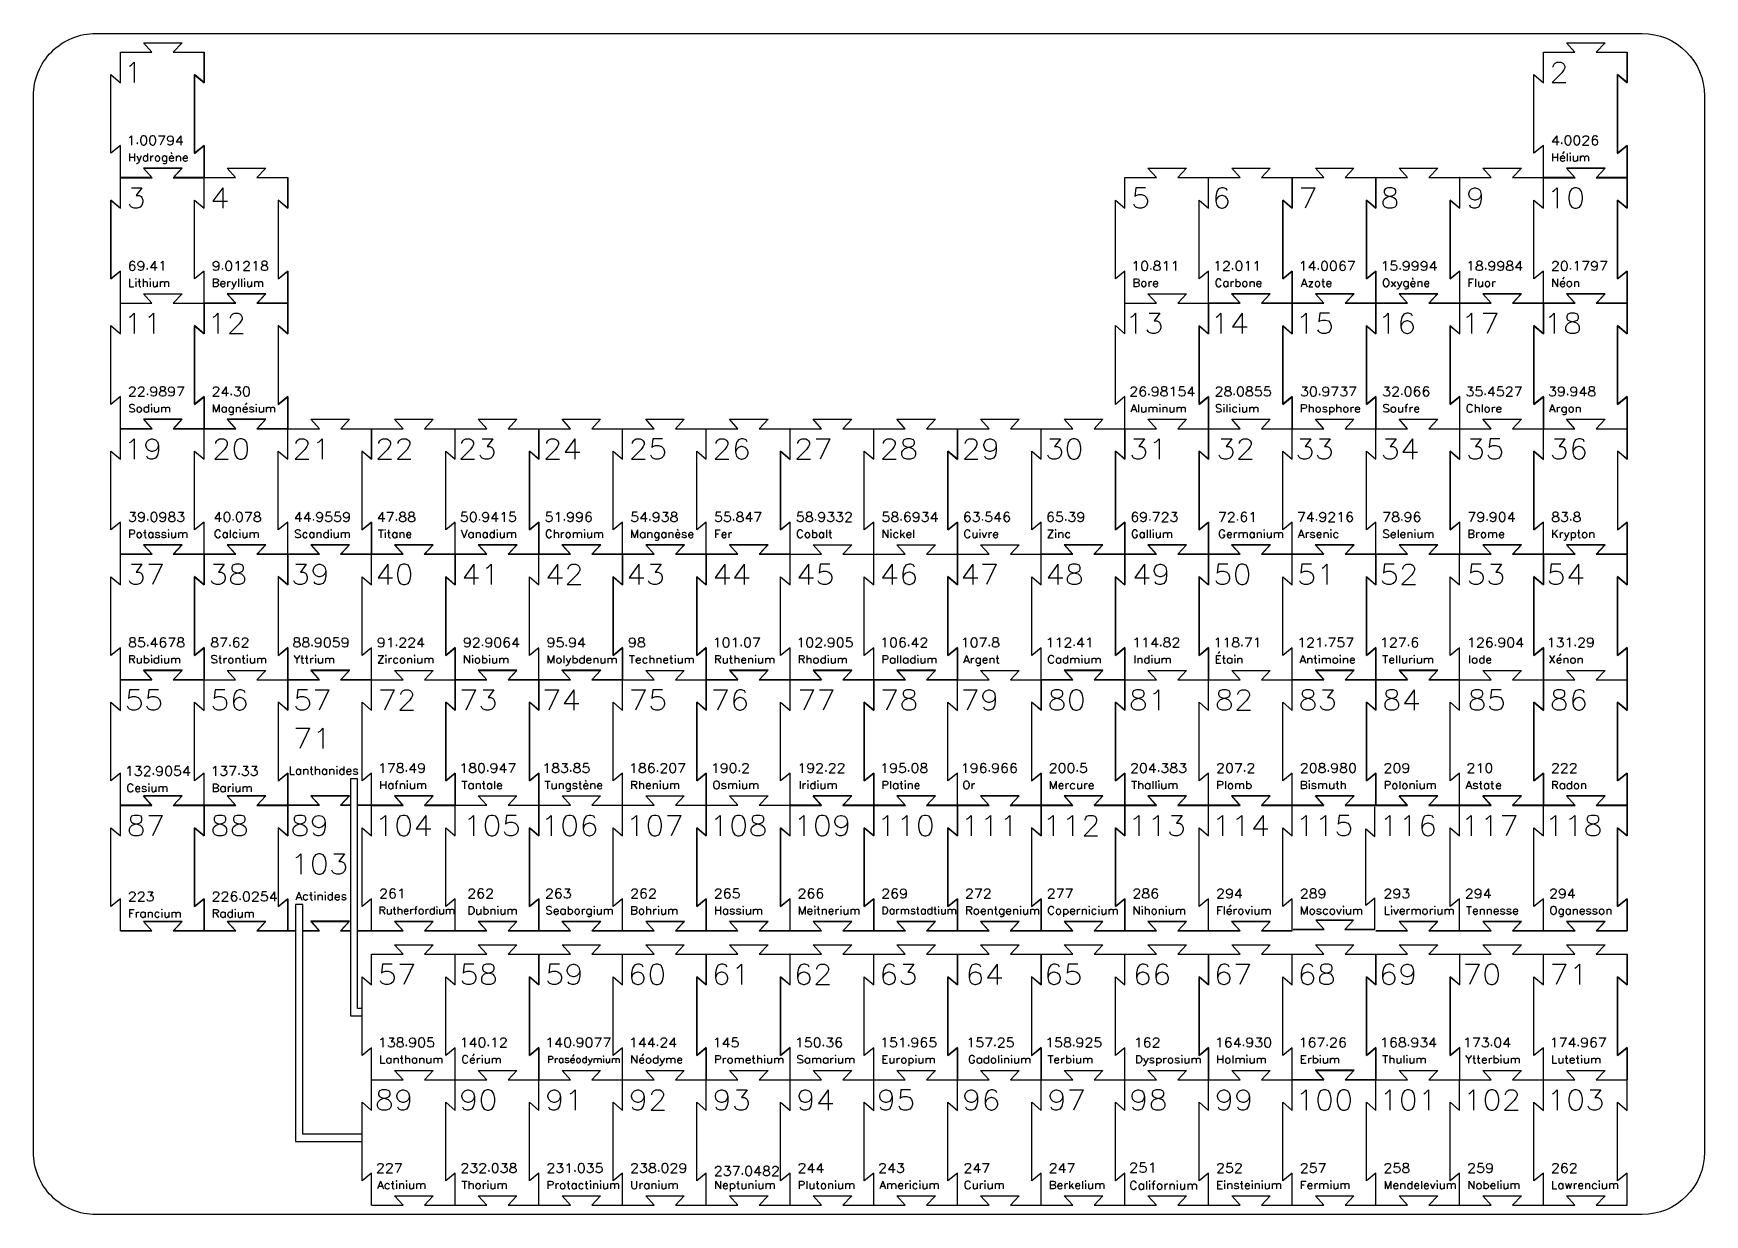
# Model space of a CAD drawing. Extents: x 0 to 297, y 0 to 210.
import ezdxf

# ---------------------------------------------------------------- set-up
doc = ezdxf.new("R2010")
doc.units = 0
doc.layers.get('0').update_dxf_attribs({"linetype": 'CONTINUOUS'})

msp = doc.modelspace()

# ---------------------------------------------------------------- linework, layer by layer
at = {"color": 1}
for p, q in [((11.161091, 209.95), (285.83898, 209.95)), ((11.161091, 209.95), (11.161091, 209.95)), ((21.104039, 206.623652), (19.606266, 208.302486)), ((19.606266, 208.302486), (26.460068, 208.302486)), ((26.460068, 208.302486), (24.898165, 206.623652)), ((273.919499, 206.623652), (272.421727, 208.302486)), ((272.421727, 208.302486), (279.275528, 208.302486)), ((279.275528, 208.302486), (277.713626, 206.623652)), ((17.501838, 206.623652), (21.104039, 206.623652)), ((24.898165, 206.623652), (26.693283, 206.623652)), ((30.358311, 206.623652), (30.358311, 203.922598)), ((30.373068, 206.623652), (30.358311, 206.623652)), ((30.373068, 203.922598), (30.373068, 206.623652)), ((270.317299, 206.623652), (273.919499, 206.623652)), ((277.713626, 206.623652), (279.508743, 206.623652)), ((283.17623, 206.623652), (283.17623, 203.922598)), ((283.185245, 206.623652), (283.17623, 206.623652)), ((283.185245, 203.922598), (283.185245, 206.623652)), ((13.815176, 188.646813), (13.815176, 202.63028)), ((13.815176, 202.63028), (15.494, 201.191636)), ((15.494, 201.191636), (15.494, 203.922621)), ((30.358311, 201.207608), (28.679487, 202.646258)), ((28.679487, 202.646258), (28.679487, 188.631107)), ((28.694244, 188.662258), (28.694244, 202.614288)), ((28.694244, 202.614288), (30.373068, 201.175638)), ((30.358311, 203.922598), (30.358311, 201.207608)), ((30.373068, 201.175638), (30.373068, 203.922598)), ((266.630637, 188.646813), (266.630637, 202.63028)), ((266.630637, 202.63028), (268.30946, 201.191636)), ((268.30946, 201.191636), (268.30946, 203.922621)), ((283.17623, 201.20187), (281.497407, 202.64052)), ((281.497407, 202.64052), (281.497407, 188.636846)), ((281.506422, 188.65652), (281.506422, 202.620026)), ((281.506422, 202.620026), (283.185245, 201.181377)), ((283.17623, 203.922598), (283.17623, 201.20187)), ((283.185245, 201.181377), (283.185245, 203.922598)), ((0.05, 11.161079), (0.05, 198.838909)), ((296.950071, 198.838909), (296.950071, 11.161079)), ((15.494, 190.018025), (13.815176, 188.646813)), ((15.494, 187.174668), (15.494, 190.018025)), ((30.373068, 190.033688), (28.694244, 188.662258)), ((30.373068, 187.174424), (30.373068, 190.033688)), ((268.30946, 190.018025), (266.630637, 188.646813)), ((268.30946, 187.174668), (268.30946, 190.018025)), ((283.185245, 190.02795), (281.506422, 188.65652)), ((283.185245, 187.174424), (283.185245, 190.02795)), ((28.679487, 188.631107), (30.358311, 190.003358)), ((30.358311, 190.003358), (30.358311, 187.174424)), ((30.358311, 187.174424), (30.358311, 184.315979)), ((30.373068, 184.315979), (30.373068, 187.174424)), ((281.497407, 188.636846), (283.17623, 190.008276)), ((283.17623, 190.008276), (283.17623, 187.174424)), ((283.17623, 187.174424), (283.17623, 184.315979)), ((283.185245, 184.315979), (283.185245, 187.174424)), ((15.489082, 184.316367), (15.489082, 181.615313)), ((15.498918, 184.316367), (15.489082, 184.316367)), ((17.501539, 184.323357), (15.494, 184.323357)), ((15.494, 184.323357), (15.494, 184.3086)), ((15.494, 184.3086), (17.501539, 184.3086)), ((15.498918, 181.615313), (15.498918, 184.316367)), ((21.087893, 184.323357), (17.501539, 184.323357)), ((17.501539, 184.3086), (21.120682, 184.3086)), ((19.589411, 186.002191), (21.087893, 184.323357)), ((26.476851, 186.002191), (19.589411, 186.002191)), ((21.120682, 184.3086), (19.622201, 185.987434)), ((19.622201, 185.987434), (26.442422, 185.987434)), ((26.442422, 185.987434), (24.880821, 184.3086)), ((24.880821, 184.3086), (26.693262, 184.3086)), ((24.91525, 184.323357), (26.476851, 186.002191)), ((26.693262, 184.323357), (24.91525, 184.323357)), ((28.508982, 184.323357), (26.693262, 184.323357)), ((26.693262, 184.3086), (28.508982, 184.3086)), ((30.365688, 184.323357), (28.508982, 184.323357)), ((28.508982, 184.3086), (30.365688, 184.3086)), ((30.358311, 184.315979), (30.373068, 184.315979)), ((30.365688, 184.3086), (30.365688, 184.323357)), ((32.374067, 184.316367), (35.976268, 184.316367)), ((35.976268, 184.316367), (34.478496, 185.9952)), ((34.478496, 185.9952), (41.332297, 185.9952)), ((41.332297, 185.9952), (39.770395, 184.316367)), ((39.770395, 184.316367), (41.565512, 184.316367)), ((45.23054, 184.316367), (45.23054, 181.615313)), ((45.245297, 184.316367), (45.23054, 184.316367)), ((45.245297, 181.615313), (45.245297, 184.316367)), ((195.961518, 184.316272), (199.563718, 184.316272)), ((199.563718, 184.316272), (198.065946, 185.995105)), ((198.065946, 185.995105), (204.919747, 185.995105)), ((204.919747, 185.995105), (203.357845, 184.316272)), ((203.357845, 184.316272), (205.152962, 184.316272)), ((210.831557, 184.316367), (214.433757, 184.316367)), ((214.433757, 184.316367), (212.935985, 185.9952)), ((212.935985, 185.9952), (219.789786, 185.9952)), ((219.789786, 185.9952), (218.227884, 184.316367)), ((218.227884, 184.316367), (220.023001, 184.316367)), ((223.690236, 184.316367), (223.690236, 181.615313)), ((223.700073, 184.316367), (223.690236, 184.316367)), ((223.700073, 181.615313), (223.700073, 184.316367)), ((225.702992, 184.316367), (229.305193, 184.316367)), ((229.305193, 184.316367), (227.807421, 185.9952)), ((227.807421, 185.9952), (234.661222, 185.9952)), ((234.661222, 185.9952), (233.09932, 184.316367)), ((233.09932, 184.316367), (234.894437, 184.316367)), ((238.561924, 184.316367), (238.561924, 181.615313)), ((238.570939, 184.316367), (238.561924, 184.316367)), ((238.570939, 181.615313), (238.570939, 184.316367)), ((240.574428, 184.316367), (244.176628, 184.316367)), ((244.176628, 184.316367), (242.678856, 185.9952)), ((242.678856, 185.9952), (249.532657, 185.9952)), ((249.532657, 185.9952), (247.970755, 184.316367)), ((247.970755, 184.316367), (249.765872, 184.316367)), ((253.433359, 184.316367), (253.433359, 181.615313)), ((253.442375, 184.316367), (253.433359, 184.316367)), ((253.442375, 181.615313), (253.442375, 184.316367)), ((255.445863, 184.316367), (259.048064, 184.316367)), ((259.048064, 184.316367), (257.550291, 185.9952)), ((257.550291, 185.9952), (264.404093, 185.9952)), ((264.404093, 185.9952), (262.84219, 184.316367)), ((262.84219, 184.316367), (264.637308, 184.316367)), ((270.316999, 184.320898), (268.30946, 184.320898)), ((268.30946, 184.320898), (268.30946, 184.311882)), ((268.30946, 184.311882), (270.316999, 184.311882)), ((273.909091, 184.320898), (270.316999, 184.320898)), ((270.316999, 184.311882), (273.929585, 184.311882)), ((272.41143, 185.999732), (273.909091, 184.320898)), ((279.286573, 185.999732), (272.41143, 185.999732)), ((273.929585, 184.311882), (272.431923, 185.990716)), ((272.431923, 185.990716), (279.26526, 185.990716)), ((279.26526, 185.990716), (277.702839, 184.311882)), ((277.702839, 184.311882), (279.508722, 184.311882)), ((277.723332, 184.320898), (279.286573, 185.999732)), ((279.508722, 184.320898), (277.723332, 184.320898)), ((281.324442, 184.320898), (279.508722, 184.320898)), ((279.508722, 184.311882), (281.324442, 184.311882)), ((283.181149, 184.320898), (281.324442, 184.320898)), ((281.324442, 184.311882), (283.181149, 184.311882)), ((283.17623, 184.316367), (283.17623, 181.615313)), ((283.185245, 184.316367), (283.17623, 184.316367)), ((283.17623, 184.315979), (283.185245, 184.315979)), ((283.181149, 184.311882), (283.181149, 184.320898)), ((283.185245, 181.615313), (283.185245, 184.316367)), ((15.489082, 181.615313), (15.489082, 178.895404)), ((15.498918, 178.874091), (15.498918, 181.615313)), ((30.366229, 178.884351), (30.366229, 181.615336)), ((45.23054, 181.615313), (45.23054, 178.900323)), ((45.245297, 178.868353), (45.245297, 181.615313)), ((193.953679, 178.884256), (193.953679, 181.615241)), ((208.823719, 178.884351), (208.823719, 181.615336)), ((223.690236, 181.615313), (223.690236, 178.895404)), ((223.700073, 178.874091), (223.700073, 181.615313)), ((238.561924, 181.615313), (238.561924, 178.894585)), ((238.570939, 178.874091), (238.570939, 181.615313)), ((253.433359, 181.615313), (253.433359, 178.894585)), ((253.442375, 178.874091), (253.442375, 181.615313)), ((268.30946, 178.884351), (268.30946, 181.615336)), ((283.17623, 181.615313), (283.17623, 178.894585)), ((283.185245, 178.874091), (283.185245, 181.615313)), ((15.489082, 178.895404), (13.810258, 180.333234)), ((13.810258, 180.333234), (13.810258, 166.32956)), ((13.820095, 166.350054), (13.820095, 180.311921)), ((13.820095, 180.311921), (15.498918, 178.874091)), ((28.687406, 166.339527), (28.687406, 180.322995)), ((28.687406, 180.322995), (30.366229, 178.884351)), ((45.23054, 178.900323), (43.551716, 180.338972)), ((43.551716, 180.338972), (43.551716, 166.323822)), ((43.566473, 166.354972), (43.566473, 180.307002)), ((43.566473, 180.307002), (45.245297, 178.868353)), ((192.274856, 166.339432), (192.274856, 180.3229)), ((192.274856, 180.3229), (193.953679, 178.884256)), ((207.144895, 166.339527), (207.144895, 180.322995)), ((207.144895, 180.322995), (208.823719, 178.884351)), ((223.690236, 178.895404), (222.011412, 180.333234)), ((222.011412, 180.333234), (222.011412, 166.32956)), ((222.021249, 166.350054), (222.021249, 180.311921)), ((222.021249, 180.311921), (223.700073, 178.874091)), ((238.561924, 178.894585), (236.8831, 180.333234)), ((236.8831, 180.333234), (236.8831, 166.32956)), ((236.892116, 166.349234), (236.892116, 180.312741)), ((236.892116, 180.312741), (238.570939, 178.874091)), ((253.433359, 178.894585), (251.754536, 180.333234)), ((251.754536, 180.333234), (251.754536, 166.32956)), ((251.763551, 166.349234), (251.763551, 180.312741)), ((251.763551, 180.312741), (253.442375, 178.874091)), ((266.630637, 166.339527), (266.630637, 180.322995)), ((266.630637, 180.322995), (268.30946, 178.884351)), ((283.17623, 178.894585), (281.497407, 180.333234)), ((281.497407, 180.333234), (281.497407, 166.32956)), ((281.506422, 166.349234), (281.506422, 180.312741)), ((281.506422, 180.312741), (283.185245, 178.874091)), ((13.810258, 166.32956), (15.489082, 167.700171)), ((15.498918, 167.720665), (13.820095, 166.350054)), ((15.489082, 167.700171), (15.489082, 164.867138)), ((15.498918, 164.867138), (15.498918, 167.720665)), ((30.366229, 167.71074), (28.687406, 166.339527)), ((30.366229, 164.867383), (30.366229, 167.71074)), ((43.551716, 166.323822), (45.23054, 167.696073)), ((45.245297, 167.726403), (43.566473, 166.354972)), ((45.23054, 167.696073), (45.23054, 164.867138)), ((45.245297, 164.867138), (45.245297, 167.726403)), ((193.953679, 167.710645), (192.274856, 166.339432)), ((193.953679, 164.867288), (193.953679, 167.710645)), ((208.823719, 167.71074), (207.144895, 166.339527)), ((208.823719, 164.867383), (208.823719, 167.71074)), ((222.011412, 166.32956), (223.690236, 167.700171)), ((223.700073, 167.720665), (222.021249, 166.350054)), ((223.690236, 167.700171), (223.690236, 164.867138)), ((223.700073, 164.867138), (223.700073, 167.720665)), ((236.8831, 166.32956), (238.561924, 167.700991)), ((238.570939, 167.720665), (236.892116, 166.349234)), ((238.561924, 167.700991), (238.561924, 164.867138)), ((238.570939, 164.867138), (238.570939, 167.720665)), ((251.754536, 166.32956), (253.433359, 167.700991)), ((253.442375, 167.720665), (251.763551, 166.349234)), ((253.433359, 167.700991), (253.433359, 164.867138)), ((253.442375, 164.867138), (253.442375, 167.720665)), ((268.30946, 167.71074), (266.630637, 166.339527)), ((268.30946, 164.867383), (268.30946, 167.71074)), ((281.497407, 166.32956), (283.17623, 167.700991)), ((283.185245, 167.720665), (281.506422, 166.349234)), ((283.17623, 167.700991), (283.17623, 164.867138)), ((283.185245, 164.867138), (283.185245, 167.720665)), ((15.489082, 164.867138), (15.489082, 162.008694)), ((15.498918, 162.008694), (15.498918, 164.867138)), ((21.104039, 162.009081), (19.606266, 163.687915)), ((19.606266, 163.687915), (26.460068, 163.687915)), ((26.460068, 163.687915), (24.898165, 162.009081)), ((34.461641, 163.694906), (35.960122, 162.016072)), ((41.34908, 163.694906), (34.461641, 163.694906)), ((35.992911, 162.001315), (34.49443, 163.680149)), ((34.49443, 163.680149), (41.314651, 163.680149)), ((41.314651, 163.680149), (39.75305, 162.001315)), ((39.787479, 162.016072), (41.34908, 163.694906)), ((45.23054, 164.867138), (45.23054, 162.008694)), ((45.245297, 162.008694), (45.245297, 164.867138)), ((199.562322, 162.009081), (198.06455, 163.687915)), ((198.06455, 163.687915), (204.918351, 163.687915)), ((204.918351, 163.687915), (203.356449, 162.009081)), ((212.925688, 163.692834), (214.42253, 162.014)), ((219.800831, 163.692834), (212.925688, 163.692834)), ((214.443843, 162.004163), (212.947001, 163.682997)), ((212.947001, 163.682997), (219.778698, 163.682997)), ((219.778698, 163.682997), (218.217097, 162.004163)), ((218.238411, 162.014), (219.800831, 163.692834)), ((223.690236, 164.867138), (223.690236, 162.008694)), ((223.700073, 162.008694), (223.700073, 164.867138)), ((227.797124, 163.692834), (229.293965, 162.014)), ((234.672267, 163.692834), (227.797124, 163.692834)), ((229.315278, 162.004163), (227.818437, 163.682997)), ((227.818437, 163.682997), (234.650134, 163.682997)), ((234.650134, 163.682997), (233.088533, 162.004163)), ((233.109846, 162.014), (234.672267, 163.692834)), ((238.561924, 164.867138), (238.561924, 162.008694)), ((238.570939, 162.008694), (238.570939, 164.867138)), ((242.668559, 163.692834), (244.165401, 162.014)), ((249.543702, 163.692834), (242.668559, 163.692834)), ((244.186714, 162.004163), (242.689872, 163.682997)), ((242.689872, 163.682997), (249.521569, 163.682997)), ((249.521569, 163.682997), (247.959968, 162.004163)), ((247.981282, 162.014), (249.543702, 163.692834)), ((253.433359, 164.867138), (253.433359, 162.008694)), ((253.442375, 162.008694), (253.442375, 164.867138)), ((257.539994, 163.692834), (259.036836, 162.014)), ((264.415138, 163.692834), (257.539994, 163.692834)), ((259.058149, 162.004163), (257.561308, 163.682997)), ((257.561308, 163.682997), (264.393004, 163.682997)), ((264.393004, 163.682997), (262.831403, 162.004163)), ((262.852717, 162.014), (264.415138, 163.692834)), ((272.41143, 163.692446), (273.909091, 162.013612)), ((279.286573, 163.692446), (272.41143, 163.692446)), ((273.929585, 162.004597), (272.431923, 163.683431)), ((272.431923, 163.683431), (279.26526, 163.683431)), ((279.26526, 163.683431), (277.702839, 162.004597)), ((277.723332, 162.013612), (279.286573, 163.692446)), ((283.17623, 164.867138), (283.17623, 162.008694)), ((283.185245, 162.008694), (283.185245, 164.867138)), ((15.489082, 162.008694), (15.498918, 162.008694)), ((17.501838, 162.009081), (21.104039, 162.009081)), ((24.898165, 162.009081), (26.693283, 162.009081)), ((30.358311, 162.009081), (30.358311, 159.308027)), ((30.373068, 162.009081), (30.358311, 162.009081)), ((32.373768, 162.016072), (30.366229, 162.016072)), ((30.366229, 162.016072), (30.366229, 162.001315)), ((30.366229, 162.001315), (32.373768, 162.001315)), ((30.373068, 159.308027), (30.373068, 162.009081)), ((35.960122, 162.016072), (32.373768, 162.016072)), ((32.373768, 162.001315), (35.992911, 162.001315)), ((39.75305, 162.001315), (41.565491, 162.001315)), ((41.565491, 162.016072), (39.787479, 162.016072)), ((43.381211, 162.016072), (41.565491, 162.016072)), ((41.565491, 162.001315), (43.381211, 162.001315)), ((45.237917, 162.016072), (43.381211, 162.016072)), ((43.381211, 162.001315), (45.237917, 162.001315)), ((45.23054, 162.009081), (45.23054, 159.308027)), ((45.245297, 162.009081), (45.23054, 162.009081)), ((45.23054, 162.008694), (45.245297, 162.008694)), ((45.237917, 162.001315), (45.237917, 162.016072)), ((45.245297, 159.308027), (45.245297, 162.009081)), ((195.960121, 162.009081), (199.562322, 162.009081)), ((203.356449, 162.009081), (205.151566, 162.009081)), ((208.819053, 162.009081), (208.819053, 159.308027)), ((208.828068, 162.009081), (208.819053, 162.009081)), ((210.831257, 162.014), (208.823719, 162.014)), ((208.823719, 162.014), (208.823719, 162.004163)), ((208.823719, 162.004163), (210.831257, 162.004163)), ((208.828068, 159.308027), (208.828068, 162.009081)), ((214.42253, 162.014), (210.831257, 162.014)), ((210.831257, 162.004163), (214.443843, 162.004163)), ((218.217097, 162.004163), (220.02298, 162.004163)), ((220.02298, 162.014), (218.238411, 162.014)), ((221.8387, 162.014), (220.02298, 162.014)), ((220.02298, 162.004163), (221.8387, 162.004163)), ((223.695407, 162.014), (221.8387, 162.014)), ((221.8387, 162.004163), (223.695407, 162.004163)), ((223.690236, 162.008694), (223.700073, 162.008694)), ((223.690489, 162.009081), (223.690489, 159.308027)), ((223.699504, 162.009081), (223.690489, 162.009081)), ((225.702693, 162.014), (223.695154, 162.014)), ((223.695154, 162.014), (223.695154, 162.004163)), ((223.695154, 162.004163), (225.702693, 162.004163)), ((223.695407, 162.004163), (223.695407, 162.014)), ((223.699504, 159.308027), (223.699504, 162.009081)), ((229.293965, 162.014), (225.702693, 162.014)), ((225.702693, 162.004163), (229.315278, 162.004163)), ((233.088533, 162.004163), (234.894416, 162.004163)), ((234.894416, 162.014), (233.109846, 162.014)), ((236.710136, 162.014), (234.894416, 162.014)), ((234.894416, 162.004163), (236.710136, 162.004163)), ((238.566842, 162.014), (236.710136, 162.014)), ((236.710136, 162.004163), (238.566842, 162.004163)), ((238.561924, 162.009081), (238.561924, 159.308027)), ((238.570939, 162.009081), (238.561924, 162.009081)), ((238.561924, 162.008694), (238.570939, 162.008694)), ((240.574128, 162.014), (238.56659, 162.014)), ((238.56659, 162.014), (238.56659, 162.004163)), ((238.56659, 162.004163), (240.574128, 162.004163)), ((238.566842, 162.004163), (238.566842, 162.014)), ((238.570939, 159.308027), (238.570939, 162.009081)), ((244.165401, 162.014), (240.574128, 162.014)), ((240.574128, 162.004163), (244.186714, 162.004163)), ((247.959968, 162.004163), (249.765851, 162.004163)), ((249.765851, 162.014), (247.981282, 162.014)), ((251.581571, 162.014), (249.765851, 162.014)), ((249.765851, 162.004163), (251.581571, 162.004163)), ((253.438278, 162.014), (251.581571, 162.014)), ((251.581571, 162.004163), (253.438278, 162.004163)), ((253.433359, 162.009081), (253.433359, 159.308027)), ((253.442375, 162.009081), (253.433359, 162.009081)), ((253.433359, 162.008694), (253.442375, 162.008694)), ((255.445564, 162.014), (253.438025, 162.014)), ((253.438025, 162.014), (253.438025, 162.004163)), ((253.438025, 162.004163), (255.445564, 162.004163)), ((253.438278, 162.004163), (253.438278, 162.014)), ((253.442375, 159.308027), (253.442375, 162.009081)), ((259.036836, 162.014), (255.445564, 162.014)), ((255.445564, 162.004163), (259.058149, 162.004163)), ((262.831403, 162.004163), (264.637287, 162.004163)), ((264.637287, 162.014), (262.852717, 162.014)), ((266.453007, 162.014), (264.637287, 162.014)), ((264.637287, 162.004163), (266.453007, 162.004163)), ((268.309713, 162.014), (266.453007, 162.014)), ((266.453007, 162.004163), (268.309713, 162.004163)), ((268.304542, 162.009081), (268.304542, 159.308027)), ((268.314379, 162.009081), (268.304542, 162.009081)), ((270.316999, 162.013612), (268.30946, 162.013612)), ((268.30946, 162.013612), (268.30946, 162.004597)), ((268.30946, 162.004597), (270.316999, 162.004597)), ((268.309713, 162.004163), (268.309713, 162.014)), ((268.314379, 159.308027), (268.314379, 162.009081)), ((273.909091, 162.013612), (270.316999, 162.013612)), ((270.316999, 162.004597), (273.929585, 162.004597)), ((277.702839, 162.004597), (279.508722, 162.004597)), ((279.508722, 162.013612), (277.723332, 162.013612)), ((281.324442, 162.013612), (279.508722, 162.013612)), ((279.508722, 162.004597), (281.324442, 162.004597)), ((283.181149, 162.013612), (281.324442, 162.013612)), ((281.324442, 162.004597), (283.181149, 162.004597)), ((283.17623, 162.009081), (283.17623, 159.308027)), ((283.185245, 162.009081), (283.17623, 162.009081)), ((283.17623, 162.008694), (283.185245, 162.008694)), ((283.181149, 162.004597), (283.181149, 162.013612)), ((283.185245, 159.308027), (283.185245, 162.009081)), ((13.815176, 144.032242), (13.815176, 158.015709)), ((13.815176, 158.015709), (15.494, 156.577066)), ((15.494, 156.577066), (15.494, 159.30805)), ((30.358311, 156.593038), (28.679487, 158.031687)), ((28.679487, 158.031687), (28.679487, 144.016537)), ((28.694244, 144.047687), (28.694244, 157.999717)), ((28.694244, 157.999717), (30.373068, 156.561068)), ((30.358311, 159.308027), (30.358311, 156.593038)), ((30.373068, 156.561068), (30.373068, 159.308027)), ((45.23054, 156.593038), (43.551716, 158.031687)), ((43.551716, 158.031687), (43.551716, 144.016537)), ((43.566473, 144.047687), (43.566473, 157.999717)), ((43.566473, 157.999717), (45.245297, 156.561068)), ((45.23054, 159.308027), (45.23054, 156.593038)), ((45.245297, 156.561068), (45.245297, 159.308027)), ((192.27346, 144.032242), (192.27346, 158.015709)), ((192.27346, 158.015709), (193.952283, 156.577066)), ((193.952283, 156.577066), (193.952283, 159.30805)), ((208.819053, 156.587299), (207.14023, 158.025949)), ((207.14023, 158.025949), (207.14023, 144.022275)), ((207.149245, 144.041949), (207.149245, 158.005455)), ((207.149245, 158.005455), (208.828068, 156.566806)), ((208.819053, 159.308027), (208.819053, 156.587299)), ((208.828068, 156.566806), (208.828068, 159.308027)), ((223.690489, 156.587299), (222.011665, 158.025949)), ((222.011665, 158.025949), (222.011665, 144.022275)), ((222.02068, 144.041949), (222.02068, 158.005455)), ((222.02068, 158.005455), (223.699504, 156.566806)), ((223.690489, 159.308027), (223.690489, 156.587299)), ((223.699504, 156.566806), (223.699504, 159.308027)), ((238.561924, 156.587299), (236.8831, 158.025949)), ((236.8831, 158.025949), (236.8831, 144.022275)), ((236.892116, 144.041949), (236.892116, 158.005455)), ((236.892116, 158.005455), (238.570939, 156.566806)), ((238.561924, 159.308027), (238.561924, 156.587299)), ((238.570939, 156.566806), (238.570939, 159.308027)), ((253.433359, 156.587299), (251.754536, 158.025949)), ((251.754536, 158.025949), (251.754536, 144.022275)), ((251.763551, 144.041949), (251.763551, 158.005455)), ((251.763551, 158.005455), (253.442375, 156.566806)), ((253.433359, 159.308027), (253.433359, 156.587299)), ((253.442375, 156.566806), (253.442375, 159.308027)), ((268.304542, 156.588119), (266.625718, 158.025949)), ((266.625718, 158.025949), (266.625718, 144.022275)), ((266.635555, 144.042768), (266.635555, 158.004636)), ((266.635555, 158.004636), (268.314379, 156.566806)), ((268.304542, 159.308027), (268.304542, 156.588119)), ((268.314379, 156.566806), (268.314379, 159.308027)), ((283.17623, 156.587299), (281.497407, 158.025949)), ((281.497407, 158.025949), (281.497407, 144.022275)), ((281.506422, 144.041949), (281.506422, 158.005455)), ((281.506422, 158.005455), (283.185245, 156.566806)), ((283.17623, 159.308027), (283.17623, 156.587299)), ((283.185245, 156.566806), (283.185245, 159.308027)), ((15.494, 145.403455), (13.815176, 144.032242)), ((15.494, 142.560097), (15.494, 145.403455)), ((28.679487, 144.016537), (30.358311, 145.388787)), ((30.373068, 145.419117), (28.694244, 144.047687)), ((30.358311, 145.388787), (30.358311, 142.559853)), ((30.358311, 142.559853), (30.358311, 139.701408)), ((30.373068, 142.559853), (30.373068, 145.419117)), ((30.373068, 139.701408), (30.373068, 142.559853)), ((43.551716, 144.016537), (45.23054, 145.388787)), ((45.245297, 145.419117), (43.566473, 144.047687)), ((45.23054, 145.388787), (45.23054, 142.559853)), ((45.23054, 142.559853), (45.23054, 139.701408)), ((45.245297, 142.559853), (45.245297, 145.419117)), ((45.245297, 139.701408), (45.245297, 142.559853)), ((193.952283, 145.403455), (192.27346, 144.032242)), ((193.952283, 142.560097), (193.952283, 145.403455)), ((207.14023, 144.022275), (208.819053, 145.393705)), ((208.828068, 145.413379), (207.149245, 144.041949)), ((208.819053, 145.393705), (208.819053, 142.559853)), ((208.819053, 142.559853), (208.819053, 139.701408)), ((208.828068, 142.559853), (208.828068, 145.413379)), ((208.828068, 139.701408), (208.828068, 142.559853)), ((222.011665, 144.022275), (223.690489, 145.393705)), ((223.699504, 145.413379), (222.02068, 144.041949)), ((223.690489, 145.393705), (223.690489, 142.559853)), ((223.690489, 142.559853), (223.690489, 139.701408)), ((223.699504, 142.559853), (223.699504, 145.413379)), ((223.699504, 139.701408), (223.699504, 142.559853)), ((236.8831, 144.022275), (238.561924, 145.393705)), ((238.570939, 145.413379), (236.892116, 144.041949)), ((238.561924, 145.393705), (238.561924, 142.559853)), ((238.561924, 142.559853), (238.561924, 139.701408)), ((238.570939, 142.559853), (238.570939, 145.413379)), ((238.570939, 139.701408), (238.570939, 142.559853)), ((251.754536, 144.022275), (253.433359, 145.393705)), ((253.442375, 145.413379), (251.763551, 144.041949)), ((253.433359, 145.393705), (253.433359, 142.559853)), ((253.433359, 142.559853), (253.433359, 139.701408)), ((253.442375, 142.559853), (253.442375, 145.413379)), ((253.442375, 139.701408), (253.442375, 142.559853)), ((266.625718, 144.022275), (268.304542, 145.392886)), ((268.314379, 145.413379), (266.635555, 144.042768)), ((268.304542, 145.392886), (268.304542, 142.559853)), ((268.304542, 142.559853), (268.304542, 139.701408)), ((268.314379, 142.559853), (268.314379, 145.413379)), ((268.314379, 139.701408), (268.314379, 142.559853)), ((281.497407, 144.022275), (283.17623, 145.393705)), ((283.185245, 145.413379), (281.506422, 144.041949)), ((283.17623, 145.393705), (283.17623, 142.559853)), ((283.17623, 142.559853), (283.17623, 139.701408)), ((283.185245, 142.559853), (283.185245, 145.413379)), ((283.185245, 139.701408), (283.185245, 142.559853)), ((17.501539, 139.708786), (15.494, 139.708786)), ((15.494, 139.708786), (15.494, 139.694029)), ((15.494, 139.694029), (17.501539, 139.694029)), ((21.087893, 139.708786), (17.501539, 139.708786)), ((17.501539, 139.694029), (21.120682, 139.694029)), ((19.589411, 141.38762), (21.087893, 139.708786)), ((26.476851, 141.38762), (19.589411, 141.38762)), ((21.120682, 139.694029), (19.622201, 141.372863)), ((19.622201, 141.372863), (26.442422, 141.372863)), ((26.442422, 141.372863), (24.880821, 139.694029)), ((24.880821, 139.694029), (26.693262, 139.694029)), ((24.91525, 139.708786), (26.476851, 141.38762)), ((26.693262, 139.708786), (24.91525, 139.708786)), ((28.508982, 139.708786), (26.693262, 139.708786)), ((26.693262, 139.694029), (28.508982, 139.694029)), ((30.365688, 139.708786), (28.508982, 139.708786)), ((28.508982, 139.694029), (30.365688, 139.694029)), ((30.358311, 139.701408), (30.373068, 139.701408)), ((30.365688, 139.694029), (30.365688, 139.708786)), ((32.373768, 139.708786), (30.366229, 139.708786)), ((30.366229, 139.708786), (30.366229, 139.694029)), ((30.366229, 139.694029), (32.373768, 139.694029)), ((35.960122, 139.708786), (32.373768, 139.708786)), ((32.373768, 139.694029), (35.992911, 139.694029)), ((34.461641, 141.38762), (35.960122, 139.708786)), ((41.34908, 141.38762), (34.461641, 141.38762)), ((35.992911, 139.694029), (34.49443, 141.372863)), ((34.49443, 141.372863), (41.314651, 141.372863)), ((41.314651, 141.372863), (39.75305, 139.694029)), ((39.75305, 139.694029), (41.565491, 139.694029)), ((39.787479, 139.708786), (41.34908, 141.38762)), ((41.565491, 139.708786), (39.787479, 139.708786)), ((43.381211, 139.708786), (41.565491, 139.708786)), ((41.565491, 139.694029), (43.381211, 139.694029)), ((45.237917, 139.708786), (43.381211, 139.708786)), ((43.381211, 139.694029), (45.237917, 139.694029)), ((45.23054, 139.701408), (45.245297, 139.701408)), ((45.237917, 139.694029), (45.237917, 139.708786)), ((47.246296, 139.701796), (50.848497, 139.701796)), ((50.848497, 139.701796), (49.350725, 141.380629)), ((49.350725, 141.380629), (56.204526, 141.380629)), ((56.204526, 141.380629), (54.642624, 139.701796)), ((54.642624, 139.701796), (56.437741, 139.701796)), ((60.102769, 139.701796), (60.102769, 137.000742)), ((60.117526, 139.701796), (60.102769, 139.701796)), ((60.117526, 137.000742), (60.117526, 139.701796)), ((62.118526, 139.701796), (65.720726, 139.701796)), ((65.720726, 139.701796), (64.222954, 141.380629)), ((64.222954, 141.380629), (71.076755, 141.380629)), ((71.076755, 141.380629), (69.514853, 139.701796)), ((69.514853, 139.701796), (71.30997, 139.701796)), ((76.988109, 139.701796), (80.59031, 139.701796)), ((80.59031, 139.701796), (79.092537, 141.380629)), ((79.092537, 141.380629), (85.946339, 141.380629)), ((85.946339, 141.380629), (84.384436, 139.701796)), ((84.384436, 139.701796), (86.179554, 139.701796)), ((89.844582, 139.701796), (89.844582, 137.000742)), ((89.859338, 139.701796), (89.844582, 139.701796)), ((89.859338, 137.000742), (89.859338, 139.701796)), ((91.860074, 139.701796), (95.462274, 139.701796)), ((95.462274, 139.701796), (93.964502, 141.380629)), ((93.964502, 141.380629), (100.818303, 141.380629)), ((100.818303, 141.380629), (99.256401, 139.701796)), ((99.256401, 139.701796), (101.051518, 139.701796)), ((106.731509, 139.701796), (110.33371, 139.701796)), ((110.33371, 139.701796), (108.835937, 141.380629)), ((108.835937, 141.380629), (115.689739, 141.380629)), ((115.689739, 141.380629), (114.127836, 139.701796)), ((114.127836, 139.701796), (115.922954, 139.701796)), ((121.602944, 139.701796), (125.205145, 139.701796)), ((125.205145, 139.701796), (123.707373, 141.380629)), ((123.707373, 141.380629), (130.561174, 141.380629)), ((130.561174, 141.380629), (128.999272, 139.701796)), ((128.999272, 139.701796), (130.794389, 139.701796)), ((134.461876, 139.701796), (134.461876, 137.000742)), ((134.470891, 139.701796), (134.461876, 139.701796)), ((134.470891, 137.000742), (134.470891, 139.701796)), ((136.47438, 139.701796), (140.07658, 139.701796)), ((140.07658, 139.701796), (138.578808, 141.380629)), ((138.578808, 141.380629), (145.432609, 141.380629)), ((145.432609, 141.380629), (143.870707, 139.701796)), ((143.870707, 139.701796), (145.665824, 139.701796)), ((151.345815, 139.701796), (154.948016, 139.701796)), ((154.948016, 139.701796), (153.450244, 141.380629)), ((153.450244, 141.380629), (160.304045, 141.380629)), ((160.304045, 141.380629), (158.742142, 139.701796)), ((158.742142, 139.701796), (160.53726, 139.701796)), ((164.204747, 139.701796), (164.204747, 137.000742)), ((164.213762, 139.701796), (164.204747, 139.701796)), ((164.213762, 137.000742), (164.213762, 139.701796)), ((166.217251, 139.701796), (169.819451, 139.701796)), ((169.819451, 139.701796), (168.321679, 141.380629)), ((168.321679, 141.380629), (175.17548, 141.380629)), ((175.17548, 141.380629), (173.613578, 139.701796)), ((173.613578, 139.701796), (175.408695, 139.701796)), ((181.088686, 139.701796), (184.690887, 139.701796)), ((184.690887, 139.701796), (183.193114, 141.380629)), ((183.193114, 141.380629), (190.046916, 141.380629)), ((190.046916, 141.380629), (188.485013, 139.701796)), ((188.485013, 139.701796), (190.280131, 139.701796)), ((193.947365, 139.701796), (193.947365, 137.000742)), ((193.957202, 139.701796), (193.947365, 139.701796)), ((193.957202, 137.000742), (193.957202, 139.701796)), ((195.960121, 139.701796), (199.562322, 139.701796)), ((199.562322, 139.701796), (198.06455, 141.380629)), ((198.06455, 141.380629), (204.918351, 141.380629)), ((204.918351, 141.380629), (203.356449, 139.701796)), ((203.356449, 139.701796), (205.151566, 139.701796)), ((208.816594, 139.701796), (208.816594, 137.000742)), ((208.831351, 139.701796), (208.816594, 139.701796)), ((208.819053, 139.701408), (208.828068, 139.701408)), ((208.831351, 137.000742), (208.831351, 139.701796)), ((210.831557, 139.701796), (214.433757, 139.701796)), ((214.433757, 139.701796), (212.935985, 141.380629)), ((212.935985, 141.380629), (219.789786, 141.380629)), ((219.789786, 141.380629), (218.227884, 139.701796)), ((218.227884, 139.701796), (220.023001, 139.701796)), ((223.690489, 139.701408), (223.699504, 139.701408)), ((225.702992, 139.701796), (229.305193, 139.701796)), ((229.305193, 139.701796), (227.807421, 141.380629)), ((227.807421, 141.380629), (234.661222, 141.380629)), ((234.661222, 141.380629), (233.09932, 139.701796)), ((233.09932, 139.701796), (234.894437, 139.701796)), ((238.561924, 139.701408), (238.570939, 139.701408)), ((240.574428, 139.701796), (244.176628, 139.701796)), ((244.176628, 139.701796), (242.678856, 141.380629)), ((242.678856, 141.380629), (249.532657, 141.380629)), ((249.532657, 141.380629), (247.970755, 139.701796)), ((247.970755, 139.701796), (249.765872, 139.701796)), ((253.4309, 139.701796), (253.4309, 137.000742)), ((253.445657, 139.701796), (253.4309, 139.701796)), ((253.433359, 139.701408), (253.442375, 139.701408)), ((253.445657, 137.000742), (253.445657, 139.701796)), ((255.445863, 139.701796), (259.048064, 139.701796)), ((259.048064, 139.701796), (257.550291, 141.380629)), ((257.550291, 141.380629), (264.404093, 141.380629)), ((264.404093, 141.380629), (262.84219, 139.701796)), ((262.84219, 139.701796), (264.637308, 139.701796)), ((268.302336, 139.701796), (268.302336, 137.000742)), ((268.317093, 139.701796), (268.302336, 139.701796)), ((268.304542, 139.701408), (268.314379, 139.701408)), ((268.317093, 137.000742), (268.317093, 139.701796)), ((270.317299, 139.701796), (273.919499, 139.701796)), ((273.919499, 139.701796), (272.421727, 141.380629)), ((272.421727, 141.380629), (279.275528, 141.380629)), ((279.275528, 141.380629), (277.713626, 139.701796)), ((277.713626, 139.701796), (279.508743, 139.701796)), ((283.173771, 139.701796), (283.173771, 137.000742)), ((283.188528, 139.701796), (283.173771, 139.701796)), ((283.17623, 139.701408), (283.185245, 139.701408)), ((283.188528, 137.000742), (283.188528, 139.701796)), ((15.494, 134.26978), (15.494, 137.000765)), ((30.366229, 134.26978), (30.366229, 137.000765)), ((45.238458, 134.26978), (45.238458, 137.000765)), ((60.102769, 137.000742), (60.102769, 134.285752)), ((60.117526, 134.253782), (60.117526, 137.000742)), ((74.980271, 134.26978), (74.980271, 137.000765)), ((89.844582, 137.000742), (89.844582, 134.285752)), ((89.859338, 134.253782), (89.859338, 137.000742)), ((104.723671, 134.26978), (104.723671, 137.000765)), ((104.723716, 134.26978), (104.723716, 137.000765)), ((119.595106, 134.26978), (119.595106, 137.000765)), ((134.461876, 137.000742), (134.461876, 134.280014)), ((134.470891, 134.25952), (134.470891, 137.000742)), ((149.337977, 134.26978), (149.337977, 137.000765)), ((164.204747, 137.000742), (164.204747, 134.280014)), ((164.213762, 134.25952), (164.213762, 137.000742)), ((179.080848, 134.26978), (179.080848, 137.000765)), ((193.947365, 137.000742), (193.947365, 134.280834)), ((193.957202, 134.25952), (193.957202, 137.000742)), ((208.816594, 137.000742), (208.816594, 134.285752)), ((208.831351, 134.253782), (208.831351, 137.000742)), ((223.695154, 134.26978), (223.695154, 137.000765)), ((238.56659, 134.26978), (238.56659, 137.000765)), ((253.4309, 137.000742), (253.4309, 134.285752)), ((253.445657, 134.253782), (253.445657, 137.000742)), ((268.302336, 137.000742), (268.302336, 134.285752)), ((268.317093, 134.253782), (268.317093, 137.000742)), ((283.173771, 137.000742), (283.173771, 134.285752)), ((283.188528, 134.253782), (283.188528, 137.000742)), ((13.815176, 121.724956), (13.815176, 135.708424)), ((13.815176, 135.708424), (15.494, 134.26978)), ((28.687406, 121.724956), (28.687406, 135.708424)), ((28.687406, 135.708424), (30.366229, 134.26978)), ((43.559635, 121.724956), (43.559635, 135.708424)), ((43.559635, 135.708424), (45.238458, 134.26978)), ((60.102769, 134.285752), (58.423945, 135.724402)), ((58.423945, 135.724402), (58.423945, 121.709251)), ((58.438702, 121.740402), (58.438702, 135.692432)), ((58.438702, 135.692432), (60.117526, 134.253782)), ((73.301447, 121.724956), (73.301447, 135.708424)), ((73.301447, 135.708424), (74.980271, 134.26978)), ((89.844582, 134.285752), (88.165758, 135.724402)), ((88.165758, 135.724402), (88.165758, 121.709251)), ((88.180515, 121.740402), (88.180515, 135.692432)), ((88.180515, 135.692432), (89.859338, 134.253782)), ((103.044847, 121.724956), (103.044847, 135.708424)), ((103.044847, 135.708424), (104.723671, 134.26978)), ((103.044893, 121.724956), (103.044893, 135.708424)), ((103.044893, 135.708424), (104.723716, 134.26978)), ((117.916283, 121.724956), (117.916283, 135.708424)), ((117.916283, 135.708424), (119.595106, 134.26978)), ((134.461876, 134.280014), (132.783052, 135.718663)), ((132.783052, 135.718663), (132.783052, 121.714989)), ((132.792068, 121.734663), (132.792068, 135.69817)), ((132.792068, 135.69817), (134.470891, 134.25952)), ((147.659154, 121.724956), (147.659154, 135.708424)), ((147.659154, 135.708424), (149.337977, 134.26978)), ((164.204747, 134.280014), (162.525923, 135.718663)), ((162.525923, 135.718663), (162.525923, 121.714989)), ((162.534939, 121.734663), (162.534939, 135.69817)), ((162.534939, 135.69817), (164.213762, 134.25952)), ((177.402024, 121.724956), (177.402024, 135.708424)), ((177.402024, 135.708424), (179.080848, 134.26978)), ((193.947365, 134.280834), (192.268541, 135.718663)), ((192.268541, 135.718663), (192.268541, 121.714989)), ((192.278378, 121.735483), (192.278378, 135.69735)), ((192.278378, 135.69735), (193.957202, 134.25952)), ((208.816594, 134.285752), (207.13777, 135.724402)), ((207.13777, 135.724402), (207.13777, 121.709251)), ((207.152527, 121.740402), (207.152527, 135.692432)), ((207.152527, 135.692432), (208.831351, 134.253782)), ((222.016331, 121.724956), (222.016331, 135.708424)), ((222.016331, 135.708424), (223.695154, 134.26978)), ((236.887766, 121.724956), (236.887766, 135.708424)), ((236.887766, 135.708424), (238.56659, 134.26978)), ((253.4309, 134.285752), (251.752077, 135.724402)), ((251.752077, 135.724402), (251.752077, 121.709251)), ((251.766834, 121.740402), (251.766834, 135.692432)), ((251.766834, 135.692432), (253.445657, 134.253782)), ((268.302336, 134.285752), (266.623512, 135.724402)), ((266.623512, 135.724402), (266.623512, 121.709251)), ((266.638269, 121.740402), (266.638269, 135.692432)), ((266.638269, 135.692432), (268.317093, 134.253782)), ((283.173771, 134.285752), (281.494948, 135.724402)), ((281.494948, 135.724402), (281.494948, 121.709251)), ((281.509704, 121.740402), (281.509704, 135.692432)), ((281.509704, 135.692432), (283.188528, 134.253782)), ((15.494, 123.096169), (13.815176, 121.724956)), ((15.494, 120.252812), (15.494, 123.096169)), ((30.366229, 123.096169), (28.687406, 121.724956)), ((30.366229, 120.252812), (30.366229, 123.096169)), ((45.238458, 123.096169), (43.559635, 121.724956)), ((45.238458, 120.252812), (45.238458, 123.096169)), ((58.423945, 121.709251), (60.102769, 123.081502)), ((60.117526, 123.111832), (58.438702, 121.740402)), ((60.102769, 123.081502), (60.102769, 120.252567)), ((60.117526, 120.252567), (60.117526, 123.111832)), ((74.980271, 123.096169), (73.301447, 121.724956)), ((74.980271, 120.252812), (74.980271, 123.096169)), ((88.165758, 121.709251), (89.844582, 123.081502)), ((89.859338, 123.111832), (88.180515, 121.740402)), ((89.844582, 123.081502), (89.844582, 120.252567)), ((89.859338, 120.252567), (89.859338, 123.111832)), ((104.723671, 123.096169), (103.044847, 121.724956)), ((104.723716, 123.096169), (103.044893, 121.724956)), ((104.723671, 120.252812), (104.723671, 123.096169)), ((104.723716, 120.252812), (104.723716, 123.096169)), ((119.595106, 123.096169), (117.916283, 121.724956)), ((119.595106, 120.252812), (119.595106, 123.096169)), ((132.783052, 121.714989), (134.461876, 123.08642)), ((134.470891, 123.106094), (132.792068, 121.734663)), ((134.461876, 123.08642), (134.461876, 120.252567)), ((134.470891, 120.252567), (134.470891, 123.106094)), ((149.337977, 123.096169), (147.659154, 121.724956)), ((149.337977, 120.252812), (149.337977, 123.096169)), ((162.525923, 121.714989), (164.204747, 123.08642)), ((164.213762, 123.106094), (162.534939, 121.734663)), ((164.204747, 123.08642), (164.204747, 120.252567)), ((164.213762, 120.252567), (164.213762, 123.106094)), ((179.080848, 123.096169), (177.402024, 121.724956)), ((179.080848, 120.252812), (179.080848, 123.096169)), ((192.268541, 121.714989), (193.947365, 123.0856)), ((193.957202, 123.106094), (192.278378, 121.735483)), ((193.947365, 123.0856), (193.947365, 120.252567)), ((193.957202, 120.252567), (193.957202, 123.106094)), ((207.13777, 121.709251), (208.816594, 123.081502)), ((208.831351, 123.111832), (207.152527, 121.740402)), ((208.816594, 123.081502), (208.816594, 120.252567)), ((208.831351, 120.252567), (208.831351, 123.111832)), ((223.695154, 123.096169), (222.016331, 121.724956)), ((223.695154, 120.252812), (223.695154, 123.096169)), ((238.56659, 123.096169), (236.887766, 121.724956)), ((238.56659, 120.252812), (238.56659, 123.096169)), ((251.752077, 121.709251), (253.4309, 123.081502)), ((253.445657, 123.111832), (251.766834, 121.740402)), ((253.4309, 123.081502), (253.4309, 120.252567)), ((253.445657, 120.252567), (253.445657, 123.111832)), ((266.623512, 121.709251), (268.302336, 123.081502)), ((268.317093, 123.111832), (266.638269, 121.740402)), ((268.302336, 123.081502), (268.302336, 120.252567)), ((268.317093, 120.252567), (268.317093, 123.111832)), ((281.494948, 121.709251), (283.173771, 123.081502)), ((283.188528, 123.111832), (281.509704, 121.740402)), ((283.173771, 123.081502), (283.173771, 120.252567)), ((283.188528, 120.252567), (283.188528, 123.111832)), ((19.589411, 119.080335), (21.087893, 117.401501)), ((26.476851, 119.080335), (19.589411, 119.080335)), ((21.120682, 117.386744), (19.622201, 119.065578)), ((19.622201, 119.065578), (26.442422, 119.065578)), ((26.442422, 119.065578), (24.880821, 117.386744)), ((24.91525, 117.401501), (26.476851, 119.080335)), ((34.461641, 119.080335), (35.960122, 117.401501)), ((41.34908, 119.080335), (34.461641, 119.080335)), ((35.992911, 117.386744), (34.49443, 119.065578)), ((34.49443, 119.065578), (41.314651, 119.065578)), ((41.314651, 119.065578), (39.75305, 117.386744)), ((39.787479, 117.401501), (41.34908, 119.080335)), ((49.33387, 119.080335), (50.832351, 117.401501)), ((56.221309, 119.080335), (49.33387, 119.080335)), ((50.86514, 117.386744), (49.366659, 119.065578)), ((49.366659, 119.065578), (56.18688, 119.065578)), ((56.18688, 119.065578), (54.625279, 117.386744)), ((54.659708, 117.401501), (56.221309, 119.080335)), ((60.102769, 120.252567), (60.102769, 117.394123)), ((60.117526, 117.394123), (60.117526, 120.252567)), ((64.206099, 119.080335), (65.70458, 117.401501)), ((71.093538, 119.080335), (64.206099, 119.080335)), ((65.73737, 117.386744), (64.238888, 119.065578)), ((64.238888, 119.065578), (71.059109, 119.065578)), ((71.059109, 119.065578), (69.497508, 117.386744)), ((69.531937, 117.401501), (71.093538, 119.080335)), ((79.075682, 119.080335), (80.574163, 117.401501)), ((85.963122, 119.080335), (79.075682, 119.080335)), ((80.606953, 117.386744), (79.108472, 119.065578)), ((79.108472, 119.065578), (85.928692, 119.065578)), ((85.928692, 119.065578), (84.367091, 117.386744)), ((84.401521, 117.401501), (85.963122, 119.080335)), ((89.844582, 120.252567), (89.844582, 117.394123)), ((89.859338, 117.394123), (89.859338, 120.252567)), ((93.954205, 119.077875), (95.451866, 117.399041)), ((100.829348, 119.077875), (93.954205, 119.077875)), ((95.47236, 117.390026), (93.974698, 119.06886)), ((93.974698, 119.06886), (100.808035, 119.06886)), ((100.808035, 119.06886), (99.245614, 117.390026)), ((99.266107, 117.399041), (100.829348, 119.077875)), ((108.82564, 119.077875), (110.323302, 117.399041)), ((115.700783, 119.077875), (108.82564, 119.077875)), ((110.33371, 117.39451), (108.835937, 119.073344)), ((108.835937, 119.073344), (115.689739, 119.073344)), ((110.343795, 117.390026), (108.846134, 119.06886)), ((108.846134, 119.06886), (115.67947, 119.06886)), ((115.67947, 119.06886), (114.117049, 117.390026)), ((115.689739, 119.073344), (114.127836, 117.39451)), ((114.137543, 117.399041), (115.700783, 119.077875)), ((123.697076, 119.077875), (125.194737, 117.399041)), ((130.572219, 119.077875), (123.697076, 119.077875)), ((125.215231, 117.390026), (123.717569, 119.06886)), ((123.717569, 119.06886), (130.550906, 119.06886)), ((130.550906, 119.06886), (128.988485, 117.390026)), ((129.008978, 117.399041), (130.572219, 119.077875)), ((134.461876, 120.252567), (134.461876, 117.394123)), ((134.470891, 117.394123), (134.470891, 120.252567)), ((140.07658, 117.39451), (138.578808, 119.073344)), ((138.578808, 119.073344), (145.432609, 119.073344)), ((145.432609, 119.073344), (143.870707, 117.39451)), ((154.948016, 117.39451), (153.450244, 119.073344)), ((153.450244, 119.073344), (160.304045, 119.073344)), ((160.304045, 119.073344), (158.742142, 117.39451)), ((164.204747, 120.252567), (164.204747, 117.394123)), ((164.213762, 117.394123), (164.213762, 120.252567)), ((169.819451, 117.39451), (168.321679, 119.073344)), ((168.321679, 119.073344), (175.17548, 119.073344)), ((175.17548, 119.073344), (173.613578, 117.39451)), ((183.176259, 119.080335), (184.674741, 117.401501)), ((190.063699, 119.080335), (183.176259, 119.080335)), ((184.70753, 117.386744), (183.209049, 119.065578)), ((183.209049, 119.065578), (190.029269, 119.065578)), ((190.029269, 119.065578), (188.467668, 117.386744)), ((188.502098, 117.401501), (190.063699, 119.080335)), ((193.947365, 120.252567), (193.947365, 117.394123)), ((193.957202, 117.394123), (193.957202, 120.252567)), ((198.047695, 119.080335), (199.546176, 117.401501)), ((204.935134, 119.080335), (198.047695, 119.080335)), ((199.578965, 117.386744), (198.080484, 119.065578)), ((198.080484, 119.065578), (204.900705, 119.065578)), ((204.900705, 119.065578), (203.339104, 117.386744)), ((203.373533, 117.401501), (204.935134, 119.080335)), ((208.816594, 120.252567), (208.816594, 117.394123)), ((208.831351, 117.394123), (208.831351, 120.252567)), ((212.91913, 119.080335), (214.417611, 117.401501)), ((219.80657, 119.080335), (212.91913, 119.080335)), ((214.450401, 117.386744), (212.95192, 119.065578)), ((212.95192, 119.065578), (219.77214, 119.065578)), ((219.77214, 119.065578), (218.210539, 117.386744)), ((218.244969, 117.401501), (219.80657, 119.080335)), ((227.790566, 119.080335), (229.289047, 117.401501)), ((234.678005, 119.080335), (227.790566, 119.080335)), ((229.321836, 117.386744), (227.823355, 119.065578)), ((227.823355, 119.065578), (234.643576, 119.065578)), ((234.643576, 119.065578), (233.081975, 117.386744)), ((233.116404, 117.401501), (234.678005, 119.080335)), ((242.662001, 119.080335), (244.160482, 117.401501)), ((249.54944, 119.080335), (242.662001, 119.080335)), ((244.193272, 117.386744), (242.694791, 119.065578)), ((242.694791, 119.065578), (249.515011, 119.065578)), ((249.515011, 119.065578), (247.95341, 117.386744)), ((247.987839, 117.401501), (249.54944, 119.080335)), ((253.4309, 120.252567), (253.4309, 117.394123)), ((253.445657, 117.394123), (253.445657, 120.252567)), ((257.533436, 119.080335), (259.031918, 117.401501)), ((264.420876, 119.080335), (257.533436, 119.080335)), ((259.064707, 117.386744), (257.566226, 119.065578)), ((257.566226, 119.065578), (264.386447, 119.065578)), ((264.386447, 119.065578), (262.824846, 117.386744)), ((262.859275, 117.401501), (264.420876, 119.080335)), ((268.302336, 120.252567), (268.302336, 117.394123)), ((268.317093, 117.394123), (268.317093, 120.252567)), ((272.404872, 119.080335), (273.903353, 117.401501)), ((279.292311, 119.080335), (272.404872, 119.080335)), ((273.936143, 117.386744), (272.437661, 119.065578)), ((272.437661, 119.065578), (279.257882, 119.065578)), ((279.257882, 119.065578), (277.696281, 117.386744)), ((277.73071, 117.401501), (279.292311, 119.080335)), ((283.173771, 120.252567), (283.173771, 117.394123)), ((283.188528, 117.394123), (283.188528, 120.252567)), ((17.501539, 117.401501), (15.494, 117.401501)), ((15.494, 117.401501), (15.494, 117.386744)), ((15.494, 117.386744), (17.501539, 117.386744)), ((21.087893, 117.401501), (17.501539, 117.401501)), ((17.501539, 117.386744), (21.120682, 117.386744)), ((24.880821, 117.386744), (26.693262, 117.386744)), ((26.693262, 117.401501), (24.91525, 117.401501)), ((28.508982, 117.401501), (26.693262, 117.401501)), ((26.693262, 117.386744), (28.508982, 117.386744)), ((30.365688, 117.401501), (28.508982, 117.401501)), ((28.508982, 117.386744), (30.365688, 117.386744)), ((30.361311, 117.39451), (30.361311, 114.693456)), ((30.371148, 117.39451), (30.361311, 117.39451)), ((30.365688, 117.386744), (30.365688, 117.401501)), ((32.373768, 117.401501), (30.366229, 117.401501)), ((30.366229, 117.401501), (30.366229, 117.386744)), ((30.366229, 117.386744), (32.373768, 117.386744)), ((30.371148, 114.693456), (30.371148, 117.39451)), ((35.960122, 117.401501), (32.373768, 117.401501)), ((32.373768, 117.386744), (35.992911, 117.386744)), ((39.75305, 117.386744), (41.565491, 117.386744)), ((41.565491, 117.401501), (39.787479, 117.401501)), ((43.381211, 117.401501), (41.565491, 117.401501)), ((41.565491, 117.386744), (43.381211, 117.386744)), ((45.237917, 117.401501), (43.381211, 117.401501)), ((43.381211, 117.386744), (45.237917, 117.386744)), ((45.232999, 117.39451), (45.232999, 114.693456)), ((45.242014, 117.39451), (45.232999, 117.39451)), ((45.237917, 117.386744), (45.237917, 117.401501)), ((47.245997, 117.401501), (45.238458, 117.401501)), ((45.238458, 117.401501), (45.238458, 117.386744)), ((45.238458, 117.386744), (47.245997, 117.386744)), ((45.242014, 114.693456), (45.242014, 117.39451)), ((50.832351, 117.401501), (47.245997, 117.401501)), ((47.245997, 117.386744), (50.86514, 117.386744)), ((54.625279, 117.386744), (56.43772, 117.386744)), ((56.43772, 117.401501), (54.659708, 117.401501)), ((58.25344, 117.401501), (56.43772, 117.401501)), ((56.43772, 117.386744), (58.25344, 117.386744)), ((60.110147, 117.401501), (58.25344, 117.401501)), ((58.25344, 117.386744), (60.110147, 117.386744)), ((60.102769, 117.394123), (60.117526, 117.394123)), ((60.110147, 117.386744), (60.110147, 117.401501)), ((62.118226, 117.401501), (60.110687, 117.401501)), ((60.110687, 117.401501), (60.110687, 117.386744)), ((60.110687, 117.386744), (62.118226, 117.386744)), ((65.70458, 117.401501), (62.118226, 117.401501)), ((62.118226, 117.386744), (65.73737, 117.386744)), ((69.497508, 117.386744), (71.309949, 117.386744)), ((71.309949, 117.401501), (69.531937, 117.401501)), ((73.125669, 117.401501), (71.309949, 117.401501)), ((71.309949, 117.386744), (73.125669, 117.386744)), ((74.982376, 117.401501), (73.125669, 117.401501)), ((73.125669, 117.386744), (74.982376, 117.386744)), ((74.977457, 117.39451), (74.977457, 114.693456)), ((74.986473, 117.39451), (74.977457, 117.39451)), ((76.987809, 117.401501), (74.980271, 117.401501)), ((74.980271, 117.401501), (74.980271, 117.386744)), ((74.980271, 117.386744), (76.987809, 117.386744)), ((74.982376, 117.386744), (74.982376, 117.401501)), ((74.986473, 114.693456), (74.986473, 117.39451)), ((80.574163, 117.401501), (76.987809, 117.401501)), ((76.987809, 117.386744), (80.606953, 117.386744)), ((84.367091, 117.386744), (86.179533, 117.386744)), ((86.179533, 117.401501), (84.401521, 117.401501)), ((87.995252, 117.401501), (86.179533, 117.401501)), ((86.179533, 117.386744), (87.995252, 117.386744)), ((89.851959, 117.401501), (87.995252, 117.401501)), ((87.995252, 117.386744), (89.851959, 117.386744)), ((89.844582, 117.394123), (89.859338, 117.394123)), ((89.851959, 117.386744), (89.851959, 117.401501)), ((91.859774, 117.399041), (89.852235, 117.399041)), ((89.852235, 117.399041), (89.852235, 117.390026)), ((89.852235, 117.390026), (91.859774, 117.390026)), ((95.451866, 117.399041), (91.859774, 117.399041)), ((91.859774, 117.390026), (95.47236, 117.390026)), ((99.245614, 117.390026), (101.051497, 117.390026)), ((101.051497, 117.399041), (99.266107, 117.399041)), ((102.867217, 117.399041), (101.051497, 117.399041)), ((101.051497, 117.390026), (102.867217, 117.390026)), ((104.723924, 117.399041), (102.867217, 117.399041)), ((102.867217, 117.390026), (104.723924, 117.390026)), ((104.719005, 117.39451), (104.719005, 114.693456)), ((104.72802, 117.39451), (104.719005, 117.39451)), ((106.731209, 117.399041), (104.723671, 117.399041)), ((104.723671, 117.399041), (104.723671, 117.390026)), ((104.723671, 117.390026), (106.731209, 117.390026)), ((104.723924, 117.390026), (104.723924, 117.399041)), ((104.72802, 114.693456), (104.72802, 117.39451)), ((110.323302, 117.399041), (106.731209, 117.399041)), ((106.731209, 117.390026), (110.343795, 117.390026)), ((106.731509, 117.39451), (110.33371, 117.39451)), ((114.117049, 117.390026), (115.922933, 117.390026)), ((114.127836, 117.39451), (115.922954, 117.39451)), ((115.922933, 117.399041), (114.137543, 117.399041)), ((117.738652, 117.399041), (115.922933, 117.399041)), ((115.922933, 117.390026), (117.738652, 117.390026)), ((119.595359, 117.399041), (117.738652, 117.399041)), ((117.738652, 117.390026), (119.595359, 117.390026)), ((119.590441, 117.39451), (119.590441, 114.693456)), ((119.599456, 117.39451), (119.590441, 117.39451)), ((121.602645, 117.399041), (119.595106, 117.399041)), ((119.595106, 117.399041), (119.595106, 117.390026)), ((119.595106, 117.390026), (121.602645, 117.390026)), ((119.595359, 117.390026), (119.595359, 117.399041)), ((119.599456, 114.693456), (119.599456, 117.39451)), ((125.194737, 117.399041), (121.602645, 117.399041)), ((121.602645, 117.390026), (125.215231, 117.390026)), ((128.988485, 117.390026), (130.794368, 117.390026)), ((130.794368, 117.399041), (129.008978, 117.399041)), ((132.610088, 117.399041), (130.794368, 117.399041)), ((130.794368, 117.390026), (132.610088, 117.390026)), ((134.466795, 117.399041), (132.610088, 117.399041)), ((132.610088, 117.390026), (134.466795, 117.390026)), ((134.461876, 117.394123), (134.470891, 117.394123)), ((134.466795, 117.390026), (134.466795, 117.399041)), ((136.47438, 117.39451), (140.07658, 117.39451)), ((143.870707, 117.39451), (145.665824, 117.39451)), ((151.345815, 117.39451), (154.948016, 117.39451)), ((158.742142, 117.39451), (160.53726, 117.39451)), ((164.204747, 117.39451), (164.204747, 114.693456)), ((164.213762, 117.39451), (164.204747, 117.39451)), ((164.204747, 117.394123), (164.213762, 117.394123)), ((164.213762, 114.693456), (164.213762, 117.39451)), ((166.217251, 117.39451), (169.819451, 117.39451)), ((173.613578, 117.39451), (175.408695, 117.39451)), ((181.088386, 117.401501), (179.080848, 117.401501)), ((179.080848, 117.401501), (179.080848, 117.386744)), ((179.080848, 117.386744), (181.088386, 117.386744)), ((184.674741, 117.401501), (181.088386, 117.401501)), ((181.088386, 117.386744), (184.70753, 117.386744)), ((188.467668, 117.386744), (190.28011, 117.386744)), ((190.28011, 117.401501), (188.502098, 117.401501)), ((192.09583, 117.401501), (190.28011, 117.401501)), ((190.28011, 117.386744), (192.09583, 117.386744)), ((193.952536, 117.401501), (192.09583, 117.401501)), ((192.09583, 117.386744), (193.952536, 117.386744)), ((193.947365, 117.394123), (193.957202, 117.394123)), ((193.947618, 117.39451), (193.947618, 114.693456)), ((193.956633, 117.39451), (193.947618, 117.39451)), ((195.959822, 117.401501), (193.952283, 117.401501)), ((193.952283, 117.401501), (193.952283, 117.386744)), ((193.952283, 117.386744), (195.959822, 117.386744)), ((193.952536, 117.386744), (193.952536, 117.401501)), ((193.956633, 114.693456), (193.956633, 117.39451)), ((199.546176, 117.401501), (195.959822, 117.401501)), ((195.959822, 117.386744), (199.578965, 117.386744)), ((203.339104, 117.386744), (205.151545, 117.386744)), ((205.151545, 117.401501), (203.373533, 117.401501)), ((206.967265, 117.401501), (205.151545, 117.401501)), ((205.151545, 117.386744), (206.967265, 117.386744)), ((208.823972, 117.401501), (206.967265, 117.401501)), ((206.967265, 117.386744), (208.823972, 117.386744)), ((208.816594, 117.394123), (208.831351, 117.394123)), ((208.819053, 117.39451), (208.819053, 114.693456)), ((208.828068, 117.39451), (208.819053, 117.39451)), ((210.831257, 117.401501), (208.823719, 117.401501)), ((208.823719, 117.401501), (208.823719, 117.386744)), ((208.823719, 117.386744), (210.831257, 117.386744)), ((208.823972, 117.386744), (208.823972, 117.401501)), ((208.828068, 114.693456), (208.828068, 117.39451)), ((214.417611, 117.401501), (210.831257, 117.401501)), ((210.831257, 117.386744), (214.450401, 117.386744)), ((218.210539, 117.386744), (220.02298, 117.386744)), ((220.02298, 117.401501), (218.244969, 117.401501)), ((221.8387, 117.401501), (220.02298, 117.401501)), ((220.02298, 117.386744), (221.8387, 117.386744)), ((223.695407, 117.401501), (221.8387, 117.401501)), ((221.8387, 117.386744), (223.695407, 117.386744)), ((225.702693, 117.401501), (223.695154, 117.401501)), ((223.695154, 117.401501), (223.695154, 117.386744)), ((223.695154, 117.386744), (225.702693, 117.386744)), ((223.695407, 117.386744), (223.695407, 117.401501)), ((229.289047, 117.401501), (225.702693, 117.401501)), ((225.702693, 117.386744), (229.321836, 117.386744)), ((233.081975, 117.386744), (234.894416, 117.386744)), ((234.894416, 117.401501), (233.116404, 117.401501)), ((236.710136, 117.401501), (234.894416, 117.401501)), ((234.894416, 117.386744), (236.710136, 117.386744)), ((238.566842, 117.401501), (236.710136, 117.401501)), ((236.710136, 117.386744), (238.566842, 117.386744)), ((238.561924, 117.39451), (238.561924, 114.693456)), ((238.570939, 117.39451), (238.561924, 117.39451)), ((240.574128, 117.401501), (238.56659, 117.401501)), ((238.56659, 117.401501), (238.56659, 117.386744)), ((238.56659, 117.386744), (240.574128, 117.386744)), ((238.566842, 117.386744), (238.566842, 117.401501)), ((238.570939, 114.693456), (238.570939, 117.39451)), ((244.160482, 117.401501), (240.574128, 117.401501)), ((240.574128, 117.386744), (244.193272, 117.386744)), ((247.95341, 117.386744), (249.765851, 117.386744)), ((249.765851, 117.401501), (247.987839, 117.401501)), ((251.581571, 117.401501), (249.765851, 117.401501)), ((249.765851, 117.386744), (251.581571, 117.386744)), ((253.438278, 117.401501), (251.581571, 117.401501)), ((251.581571, 117.386744), (253.438278, 117.386744)), ((253.4309, 117.394123), (253.445657, 117.394123)), ((255.445564, 117.401501), (253.438025, 117.401501)), ((253.438025, 117.401501), (253.438025, 117.386744)), ((253.438025, 117.386744), (255.445564, 117.386744)), ((253.438278, 117.386744), (253.438278, 117.401501)), ((259.031918, 117.401501), (255.445564, 117.401501)), ((255.445564, 117.386744), (259.064707, 117.386744)), ((262.824846, 117.386744), (264.637287, 117.386744)), ((264.637287, 117.401501), (262.859275, 117.401501)), ((266.453007, 117.401501), (264.637287, 117.401501)), ((264.637287, 117.386744), (266.453007, 117.386744)), ((268.309713, 117.401501), (266.453007, 117.401501)), ((266.453007, 117.386744), (268.309713, 117.386744)), ((268.302336, 117.394123), (268.317093, 117.394123)), ((268.304795, 117.39451), (268.304795, 114.693456)), ((268.31381, 117.39451), (268.304795, 117.39451)), ((270.316999, 117.401501), (268.30946, 117.401501)), ((268.30946, 117.401501), (268.30946, 117.386744)), ((268.30946, 117.386744), (270.316999, 117.386744)), ((268.309713, 117.386744), (268.309713, 117.401501)), ((268.31381, 114.693456), (268.31381, 117.39451)), ((273.903353, 117.401501), (270.316999, 117.401501)), ((270.316999, 117.386744), (273.936143, 117.386744)), ((277.696281, 117.386744), (279.508722, 117.386744)), ((279.508722, 117.401501), (277.73071, 117.401501)), ((281.324442, 117.401501), (279.508722, 117.401501)), ((279.508722, 117.386744), (281.324442, 117.386744)), ((283.181149, 117.401501), (281.324442, 117.401501)), ((281.324442, 117.386744), (283.181149, 117.386744)), ((283.173771, 117.394123), (283.188528, 117.394123)), ((283.17623, 117.39451), (283.17623, 114.693456)), ((283.185245, 117.39451), (283.17623, 117.39451)), ((283.181149, 117.386744), (283.181149, 117.401501)), ((283.185245, 114.693456), (283.185245, 117.39451)), ((13.815176, 99.417671), (13.815176, 113.401138)), ((13.815176, 113.401138), (15.494, 111.962495)), ((15.494, 111.962495), (15.494, 114.69348)), ((30.361311, 111.973548), (28.682487, 113.411378)), ((28.682487, 113.411378), (28.682487, 99.407704)), ((28.692324, 99.428198), (28.692324, 113.390065)), ((28.692324, 113.390065), (30.371148, 111.952235)), ((30.361311, 114.693456), (30.361311, 111.973548)), ((30.371148, 111.952235), (30.371148, 114.693456)), ((45.232999, 111.972728), (43.554175, 113.411378)), ((43.554175, 113.411378), (43.554175, 99.407704)), ((43.563191, 99.427378), (43.563191, 113.390884)), ((43.563191, 113.390884), (45.242014, 111.952235)), ((45.232999, 114.693456), (45.232999, 111.972728)), ((45.242014, 111.952235), (45.242014, 114.693456)), ((58.431864, 99.417671), (58.431864, 113.401138)), ((58.431864, 113.401138), (60.110687, 111.962495)), ((60.110687, 111.962495), (60.110687, 114.69348)), ((74.977457, 111.972728), (73.298634, 113.411378)), ((73.298634, 113.411378), (73.298634, 99.407704)), ((73.307649, 99.427378), (73.307649, 113.390884)), ((73.307649, 113.390884), (74.986473, 111.952235)), ((74.977457, 114.693456), (74.977457, 111.972728)), ((74.986473, 111.952235), (74.986473, 114.693456)), ((88.173412, 99.417671), (88.173412, 113.401138)), ((88.173412, 113.401138), (89.852235, 111.962495)), ((89.852235, 111.962495), (89.852235, 114.69348)), ((104.719005, 111.972728), (103.040182, 113.411378)), ((103.040182, 113.411378), (103.040182, 99.407704)), ((103.049197, 99.427378), (103.049197, 113.390884)), ((103.049197, 113.390884), (104.72802, 111.952235)), ((104.719005, 114.693456), (104.719005, 111.972728)), ((104.72802, 111.952235), (104.72802, 114.693456)), ((119.590441, 111.972728), (117.911617, 113.411378)), ((117.911617, 113.411378), (117.911617, 99.407704)), ((117.920632, 99.427378), (117.920632, 113.390884)), ((117.920632, 113.390884), (119.599456, 111.952235)), ((119.590441, 114.693456), (119.590441, 111.972728)), ((119.599456, 111.952235), (119.599456, 114.693456)), ((132.787718, 99.417671), (132.787718, 113.401138)), ((132.787718, 113.401138), (134.466542, 111.962495)), ((134.466542, 111.962495), (134.466542, 114.69348)), ((147.659154, 99.417671), (147.659154, 113.401138)), ((147.659154, 113.401138), (149.337977, 111.962495)), ((149.337977, 111.962495), (149.337977, 114.69348)), ((164.204747, 111.972728), (162.525923, 113.411378)), ((162.525923, 113.411378), (162.525923, 99.407704)), ((162.534939, 99.427378), (162.534939, 113.390884)), ((162.534939, 113.390884), (164.213762, 111.952235)), ((164.204747, 114.693456), (164.204747, 111.972728)), ((164.213762, 111.952235), (164.213762, 114.693456)), ((177.402024, 99.417671), (177.402024, 113.401138)), ((177.402024, 113.401138), (179.080848, 111.962495)), ((179.080848, 111.962495), (179.080848, 114.69348)), ((193.947618, 111.972728), (192.268794, 113.411378)), ((192.268794, 113.411378), (192.268794, 99.407704)), ((192.277809, 99.427378), (192.277809, 113.390884)), ((192.277809, 113.390884), (193.956633, 111.952235)), ((193.947618, 114.693456), (193.947618, 111.972728)), ((193.956633, 111.952235), (193.956633, 114.693456)), ((208.819053, 111.972728), (207.14023, 113.411378)), ((207.14023, 113.411378), (207.14023, 99.407704)), ((207.149245, 99.427378), (207.149245, 113.390884)), ((207.149245, 113.390884), (208.828068, 111.952235)), ((208.819053, 114.693456), (208.819053, 111.972728)), ((208.828068, 111.952235), (208.828068, 114.693456)), ((222.016331, 99.417671), (222.016331, 113.401138)), ((222.016331, 113.401138), (223.695154, 111.962495)), ((223.695154, 111.962495), (223.695154, 114.69348)), ((238.561924, 111.972728), (236.8831, 113.411378)), ((236.8831, 113.411378), (236.8831, 99.407704)), ((236.892116, 99.427378), (236.892116, 113.390884)), ((236.892116, 113.390884), (238.570939, 111.952235)), ((238.561924, 114.693456), (238.561924, 111.972728)), ((238.570939, 111.952235), (238.570939, 114.693456)), ((251.759201, 99.417671), (251.759201, 113.401138)), ((251.759201, 113.401138), (253.438025, 111.962495)), ((253.438025, 111.962495), (253.438025, 114.69348)), ((268.304795, 111.972728), (266.625971, 113.411378)), ((266.625971, 113.411378), (266.625971, 99.407704)), ((266.634986, 99.427378), (266.634986, 113.390884)), ((266.634986, 113.390884), (268.31381, 111.952235)), ((268.304795, 114.693456), (268.304795, 111.972728)), ((268.31381, 111.952235), (268.31381, 114.693456)), ((283.17623, 111.972728), (281.497407, 113.411378)), ((281.497407, 113.411378), (281.497407, 99.407704)), ((281.506422, 99.427378), (281.506422, 113.390884)), ((281.506422, 113.390884), (283.185245, 111.952235)), ((283.17623, 114.693456), (283.17623, 111.972728)), ((283.185245, 111.952235), (283.185245, 114.693456)), ((15.494, 100.788884), (13.815176, 99.417671)), ((15.494, 97.945526), (15.494, 100.788884)), ((28.682487, 99.407704), (30.361311, 100.778315)), ((30.371148, 100.798808), (28.692324, 99.428198)), ((30.361311, 100.778315), (30.361311, 97.945282)), ((30.371148, 97.945282), (30.371148, 100.798808)), ((43.554175, 99.407704), (45.232999, 100.779134)), ((45.242014, 100.798808), (43.563191, 99.427378)), ((45.232999, 100.779134), (45.232999, 97.945282)), ((45.242014, 97.945282), (45.242014, 100.798808)), ((60.110687, 100.788884), (58.431864, 99.417671)), ((60.110687, 97.945526), (60.110687, 100.788884)), ((73.298634, 99.407704), (74.977457, 100.779134)), ((74.986473, 100.798808), (73.307649, 99.427378)), ((74.977457, 100.779134), (74.977457, 97.945282)), ((74.986473, 97.945282), (74.986473, 100.798808)), ((89.852235, 100.788884), (88.173412, 99.417671)), ((89.852235, 97.945526), (89.852235, 100.788884)), ((103.040182, 99.407704), (104.719005, 100.779134)), ((104.72802, 100.798808), (103.049197, 99.427378)), ((104.719005, 100.779134), (104.719005, 97.945282)), ((104.72802, 97.945282), (104.72802, 100.798808)), ((117.911617, 99.407704), (119.590441, 100.779134)), ((119.599456, 100.798808), (117.920632, 99.427378)), ((119.590441, 100.779134), (119.590441, 97.945282)), ((119.599456, 97.945282), (119.599456, 100.798808)), ((134.466542, 100.788884), (132.787718, 99.417671)), ((134.466542, 97.945526), (134.466542, 100.788884)), ((149.337977, 100.788884), (147.659154, 99.417671)), ((149.337977, 97.945526), (149.337977, 100.788884)), ((162.525923, 99.407704), (164.204747, 100.779134)), ((164.213762, 100.798808), (162.534939, 99.427378)), ((164.204747, 100.779134), (164.204747, 97.945282)), ((164.213762, 97.945282), (164.213762, 100.798808)), ((179.080848, 100.788884), (177.402024, 99.417671)), ((179.080848, 97.945526), (179.080848, 100.788884)), ((192.268794, 99.407704), (193.947618, 100.779134)), ((193.956633, 100.798808), (192.277809, 99.427378)), ((193.947618, 100.779134), (193.947618, 97.945282)), ((193.956633, 97.945282), (193.956633, 100.798808)), ((207.14023, 99.407704), (208.819053, 100.779134)), ((208.828068, 100.798808), (207.149245, 99.427378)), ((208.819053, 100.779134), (208.819053, 97.945282)), ((208.828068, 97.945282), (208.828068, 100.798808)), ((223.695154, 100.788884), (222.016331, 99.417671)), ((223.695154, 97.945526), (223.695154, 100.788884)), ((236.8831, 99.407704), (238.561924, 100.779134)), ((238.570939, 100.798808), (236.892116, 99.427378)), ((238.561924, 100.779134), (238.561924, 97.945282)), ((238.570939, 97.945282), (238.570939, 100.798808)), ((253.438025, 100.788884), (251.759201, 99.417671)), ((253.438025, 97.945526), (253.438025, 100.788884)), ((266.625971, 99.407704), (268.304795, 100.779134)), ((268.31381, 100.798808), (266.634986, 99.427378)), ((268.304795, 100.779134), (268.304795, 97.945282)), ((268.31381, 97.945282), (268.31381, 100.798808)), ((281.497407, 99.407704), (283.17623, 100.779134)), ((283.185245, 100.798808), (281.506422, 99.427378)), ((283.17623, 100.779134), (283.17623, 97.945282)), ((283.185245, 97.945282), (283.185245, 100.798808)), ((17.501539, 95.091756), (15.494, 95.091756)), ((15.494, 95.091756), (15.494, 95.082741)), ((15.494, 95.082741), (17.501539, 95.082741)), ((21.093631, 95.091756), (17.501539, 95.091756)), ((17.501539, 95.082741), (21.114124, 95.082741)), ((17.501838, 95.087251), (21.104039, 95.087251)), ((19.595969, 96.77059), (21.093631, 95.091756)), ((26.471113, 96.77059), (19.595969, 96.77059)), ((21.104039, 95.087251), (19.606266, 96.766085)), ((19.606266, 96.766085), (26.460068, 96.766085)), ((21.114124, 95.082741), (19.616463, 96.761575)), ((19.616463, 96.761575), (26.4498, 96.761575)), ((26.4498, 96.761575), (24.887378, 95.082741)), ((24.887378, 95.082741), (26.693262, 95.082741)), ((26.460068, 96.766085), (24.898165, 95.087251)), ((24.898165, 95.087251), (26.693283, 95.087251)), ((24.907872, 95.091756), (26.471113, 96.77059)), ((26.693262, 95.091756), (24.907872, 95.091756)), ((28.508982, 95.091756), (26.693262, 95.091756)), ((26.693262, 95.082741), (28.508982, 95.082741)), ((30.365688, 95.091756), (28.508982, 95.091756)), ((28.508982, 95.082741), (30.365688, 95.082741)), ((30.361311, 97.945282), (30.361311, 95.086837)), ((30.361311, 95.086837), (30.371148, 95.086837)), ((30.365688, 95.082741), (30.365688, 95.091756)), ((30.371148, 95.086837), (30.371148, 97.945282)), ((32.374067, 95.087251), (35.976268, 95.087251)), ((35.976268, 95.087251), (34.478496, 96.766085)), ((34.478496, 96.766085), (41.332297, 96.766085)), ((41.332297, 96.766085), (39.770395, 95.087251)), ((39.770395, 95.087251), (41.565512, 95.087251)), ((45.232999, 97.945282), (45.232999, 95.086837)), ((45.232999, 95.087251), (45.232999, 92.386197)), ((45.242014, 95.087251), (45.232999, 95.087251)), ((45.232999, 95.086837), (45.242014, 95.086837)), ((47.245997, 95.091756), (45.238458, 95.091756)), ((45.238458, 95.091756), (45.238458, 95.082741)), ((45.238458, 95.082741), (47.245997, 95.082741)), ((45.242014, 95.086837), (45.242014, 97.945282)), ((45.242014, 92.386197), (45.242014, 95.087251)), ((50.838089, 95.091756), (47.245997, 95.091756)), ((47.245997, 95.082741), (50.858583, 95.082741)), ((49.340428, 96.77059), (50.838089, 95.091756)), ((56.215571, 96.77059), (49.340428, 96.77059)), ((50.858583, 95.082741), (49.360921, 96.761575)), ((49.360921, 96.761575), (56.194258, 96.761575)), ((56.194258, 96.761575), (54.631837, 95.082741)), ((54.631837, 95.082741), (56.43772, 95.082741)), ((54.65233, 95.091756), (56.215571, 96.77059)), ((56.43772, 95.091756), (54.65233, 95.091756)), ((58.25344, 95.091756), (56.43772, 95.091756)), ((56.43772, 95.082741), (58.25344, 95.082741)), ((60.110147, 95.091756), (58.25344, 95.091756)), ((58.25344, 95.082741), (60.110147, 95.082741)), ((60.110147, 95.082741), (60.110147, 95.091756)), ((62.118526, 95.087251), (65.720726, 95.087251)), ((65.720726, 95.087251), (64.222954, 96.766085)), ((64.222954, 96.766085), (71.076755, 96.766085)), ((71.076755, 96.766085), (69.514853, 95.087251)), ((69.514853, 95.087251), (71.30997, 95.087251)), ((74.977457, 97.945282), (74.977457, 95.086837)), ((74.977457, 95.087251), (74.977457, 92.386197)), ((74.986473, 95.087251), (74.977457, 95.087251)), ((74.977457, 95.086837), (74.986473, 95.086837)), ((76.987809, 95.09217), (74.980271, 95.09217)), ((74.980271, 95.09217), (74.980271, 95.082333)), ((74.980271, 95.082333), (76.987809, 95.082333)), ((74.986473, 95.086837), (74.986473, 97.945282)), ((74.986473, 92.386197), (74.986473, 95.087251)), ((80.579082, 95.09217), (76.987809, 95.09217)), ((76.987809, 95.082333), (80.600395, 95.082333)), ((79.08224, 96.771004), (80.579082, 95.09217)), ((85.957383, 96.771004), (79.08224, 96.771004)), ((80.600395, 95.082333), (79.103553, 96.761167)), ((79.103553, 96.761167), (85.93525, 96.761167)), ((85.93525, 96.761167), (84.373649, 95.082333)), ((84.373649, 95.082333), (86.179533, 95.082333)), ((84.394963, 95.09217), (85.957383, 96.771004)), ((86.179533, 95.09217), (84.394963, 95.09217)), ((87.995252, 95.09217), (86.179533, 95.09217)), ((86.179533, 95.082333), (87.995252, 95.082333)), ((89.851959, 95.09217), (87.995252, 95.09217)), ((87.995252, 95.082333), (89.851959, 95.082333)), ((89.847041, 95.087251), (89.847041, 92.386197)), ((89.856056, 95.087251), (89.847041, 95.087251)), ((89.851959, 95.082333), (89.851959, 95.09217)), ((91.859774, 95.091756), (89.852235, 95.091756)), ((89.852235, 95.091756), (89.852235, 95.082741)), ((89.852235, 95.082741), (91.859774, 95.082741)), ((89.856056, 92.386197), (89.856056, 95.087251)), ((95.451866, 95.091756), (91.859774, 95.091756)), ((91.859774, 95.082741), (95.47236, 95.082741)), ((93.954205, 96.77059), (95.451866, 95.091756)), ((100.829348, 96.77059), (93.954205, 96.77059)), ((95.47236, 95.082741), (93.974698, 96.761575)), ((93.974698, 96.761575), (100.808035, 96.761575)), ((100.808035, 96.761575), (99.245614, 95.082741)), ((99.245614, 95.082741), (101.051497, 95.082741)), ((99.266107, 95.091756), (100.829348, 96.77059)), ((101.051497, 95.091756), (99.266107, 95.091756)), ((102.867217, 95.091756), (101.051497, 95.091756)), ((101.051497, 95.082741), (102.867217, 95.082741)), ((104.723924, 95.091756), (102.867217, 95.091756)), ((102.867217, 95.082741), (104.723924, 95.082741)), ((104.719005, 97.945282), (104.719005, 95.086837)), ((104.719005, 95.086837), (104.72802, 95.086837)), ((104.723924, 95.082741), (104.723924, 95.091756)), ((104.72802, 95.086837), (104.72802, 97.945282)), ((106.731509, 95.087251), (110.33371, 95.087251)), ((110.33371, 95.087251), (108.835937, 96.766085)), ((108.835937, 96.766085), (115.689739, 96.766085)), ((115.689739, 96.766085), (114.127836, 95.087251)), ((114.127836, 95.087251), (115.922954, 95.087251)), ((119.590441, 97.945282), (119.590441, 95.086837)), ((119.590441, 95.087251), (119.590441, 92.386197)), ((119.599456, 95.087251), (119.590441, 95.087251)), ((119.590441, 95.086837), (119.599456, 95.086837)), ((121.602645, 95.091756), (119.595106, 95.091756)), ((119.595106, 95.091756), (119.595106, 95.082741)), ((119.595106, 95.082741), (121.602645, 95.082741)), ((119.599456, 95.086837), (119.599456, 97.945282)), ((119.599456, 92.386197), (119.599456, 95.087251)), ((125.194737, 95.091756), (121.602645, 95.091756)), ((121.602645, 95.082741), (125.215231, 95.082741)), ((123.697076, 96.77059), (125.194737, 95.091756)), ((130.572219, 96.77059), (123.697076, 96.77059)), ((125.215231, 95.082741), (123.717569, 96.761575)), ((123.717569, 96.761575), (130.550906, 96.761575)), ((130.550906, 96.761575), (128.988485, 95.082741)), ((128.988485, 95.082741), (130.794368, 95.082741)), ((129.008978, 95.091756), (130.572219, 96.77059)), ((130.794368, 95.091756), (129.008978, 95.091756)), ((132.610088, 95.091756), (130.794368, 95.091756)), ((130.794368, 95.082741), (132.610088, 95.082741)), ((134.466795, 95.091756), (132.610088, 95.091756)), ((132.610088, 95.082741), (134.466795, 95.082741)), ((136.47408, 95.092196), (134.466542, 95.092196)), ((134.466542, 95.092196), (134.466542, 95.082359)), ((134.466542, 95.082359), (136.47408, 95.082359)), ((134.466795, 95.082741), (134.466795, 95.091756)), ((140.065353, 95.092196), (136.47408, 95.092196)), ((136.47408, 95.082359), (140.086666, 95.082359)), ((138.568511, 96.771031), (140.065353, 95.092196)), ((145.443654, 96.771031), (138.568511, 96.771031)), ((140.086666, 95.082359), (138.589824, 96.761194)), ((138.589824, 96.761194), (145.421521, 96.761194)), ((145.421521, 96.761194), (143.85992, 95.082359)), ((143.85992, 95.082359), (145.665803, 95.082359)), ((143.881234, 95.092196), (145.443654, 96.771031)), ((145.665803, 95.092196), (143.881234, 95.092196)), ((147.481523, 95.092196), (145.665803, 95.092196)), ((145.665803, 95.082359), (147.481523, 95.082359)), ((149.33823, 95.092196), (147.481523, 95.092196)), ((147.481523, 95.082359), (149.33823, 95.082359)), ((149.333311, 95.087278), (149.333311, 92.386224)), ((149.342327, 95.087278), (149.333311, 95.087278)), ((151.345516, 95.091756), (149.337977, 95.091756)), ((149.337977, 95.091756), (149.337977, 95.082741)), ((149.337977, 95.082741), (151.345516, 95.082741)), ((149.33823, 95.082359), (149.33823, 95.092196)), ((149.342327, 92.386224), (149.342327, 95.087278)), ((154.937608, 95.091756), (151.345516, 95.091756)), ((151.345516, 95.082741), (154.958101, 95.082741)), ((153.439946, 96.77059), (154.937608, 95.091756)), ((160.31509, 96.77059), (153.439946, 96.77059)), ((154.958101, 95.082741), (153.46044, 96.761575)), ((153.46044, 96.761575), (160.293777, 96.761575)), ((160.293777, 96.761575), (158.731356, 95.082741)), ((158.731356, 95.082741), (160.537239, 95.082741)), ((158.751849, 95.091756), (160.31509, 96.77059)), ((160.537239, 95.091756), (158.751849, 95.091756)), ((162.352959, 95.091756), (160.537239, 95.091756)), ((160.537239, 95.082741), (162.352959, 95.082741)), ((164.209665, 95.091756), (162.352959, 95.091756)), ((162.352959, 95.082741), (164.209665, 95.082741)), ((164.204747, 97.945282), (164.204747, 95.086837)), ((164.204747, 95.086837), (164.213762, 95.086837)), ((164.209665, 95.082741), (164.209665, 95.091756)), ((164.213762, 95.086837), (164.213762, 97.945282)), ((166.217251, 95.087278), (169.819451, 95.087278)), ((169.819451, 95.087278), (168.321679, 96.766111)), ((168.321679, 96.766111), (175.17548, 96.766111)), ((175.17548, 96.766111), (173.613578, 95.087278)), ((173.613578, 95.087278), (175.408695, 95.087278)), ((179.076182, 95.087278), (179.076182, 92.386224)), ((179.085198, 95.087278), (179.076182, 95.087278)), ((181.088386, 95.091756), (179.080848, 95.091756)), ((179.080848, 95.091756), (179.080848, 95.082741)), ((179.080848, 95.082741), (181.088386, 95.082741)), ((179.085198, 92.386224), (179.085198, 95.087278)), ((184.680479, 95.091756), (181.088386, 95.091756)), ((181.088386, 95.082741), (184.700972, 95.082741)), ((183.182817, 96.77059), (184.680479, 95.091756)), ((190.057961, 96.77059), (183.182817, 96.77059)), ((184.700972, 95.082741), (183.203311, 96.761575)), ((183.203311, 96.761575), (190.036647, 96.761575)), ((190.036647, 96.761575), (188.474226, 95.082741)), ((188.474226, 95.082741), (190.28011, 95.082741)), ((188.49472, 95.091756), (190.057961, 96.77059)), ((190.28011, 95.091756), (188.49472, 95.091756)), ((192.09583, 95.091756), (190.28011, 95.091756)), ((190.28011, 95.082741), (192.09583, 95.082741)), ((193.952536, 95.091756), (192.09583, 95.091756)), ((192.09583, 95.082741), (193.952536, 95.082741)), ((193.947618, 97.945282), (193.947618, 95.086837)), ((193.947618, 95.087278), (193.947618, 92.386224)), ((193.956633, 95.087278), (193.947618, 95.087278)), ((193.947618, 95.086837), (193.956633, 95.086837)), ((193.952536, 95.082741), (193.952536, 95.091756)), ((193.956633, 95.086837), (193.956633, 97.945282)), ((193.956633, 92.386224), (193.956633, 95.087278)), ((195.960121, 95.087278), (199.562322, 95.087278)), ((199.562322, 95.087278), (198.06455, 96.766111)), ((198.06455, 96.766111), (204.918351, 96.766111)), ((204.918351, 96.766111), (203.356449, 95.087278)), ((203.356449, 95.087278), (205.151566, 95.087278)), ((208.819053, 97.945282), (208.819053, 95.086837)), ((208.819053, 95.086837), (208.828068, 95.086837)), ((208.828068, 95.086837), (208.828068, 97.945282)), ((210.831557, 95.087278), (214.433757, 95.087278)), ((214.433757, 95.087278), (212.935985, 96.766111)), ((212.935985, 96.766111), (219.789786, 96.766111)), ((219.789786, 96.766111), (218.227884, 95.087278)), ((218.227884, 95.087278), (220.023001, 95.087278)), ((225.702693, 95.091756), (223.695154, 95.091756)), ((223.695154, 95.091756), (223.695154, 95.082741)), ((223.695154, 95.082741), (225.702693, 95.082741)), ((229.294785, 95.091756), (225.702693, 95.091756)), ((225.702693, 95.082741), (229.315278, 95.082741)), ((227.797124, 96.77059), (229.294785, 95.091756)), ((234.672267, 96.77059), (227.797124, 96.77059)), ((229.315278, 95.082741), (227.817617, 96.761575)), ((227.817617, 96.761575), (234.650954, 96.761575)), ((234.650954, 96.761575), (233.088533, 95.082741)), ((233.088533, 95.082741), (234.894416, 95.082741)), ((233.109026, 95.091756), (234.672267, 96.77059)), ((234.894416, 95.091756), (233.109026, 95.091756)), ((236.710136, 95.091756), (234.894416, 95.091756)), ((234.894416, 95.082741), (236.710136, 95.082741)), ((238.566842, 95.091756), (236.710136, 95.091756)), ((236.710136, 95.082741), (238.566842, 95.082741)), ((238.561924, 97.945282), (238.561924, 95.086837)), ((238.561924, 95.087278), (238.561924, 92.386224)), ((238.570939, 95.087278), (238.561924, 95.087278)), ((238.561924, 95.086837), (238.570939, 95.086837)), ((240.574128, 95.091756), (238.56659, 95.091756)), ((238.56659, 95.091756), (238.56659, 95.082741)), ((238.56659, 95.082741), (240.574128, 95.082741)), ((238.566842, 95.082741), (238.566842, 95.091756)), ((238.570939, 95.086837), (238.570939, 97.945282)), ((238.570939, 92.386224), (238.570939, 95.087278)), ((244.16622, 95.091756), (240.574128, 95.091756)), ((240.574128, 95.082741), (244.186714, 95.082741)), ((242.668559, 96.77059), (244.16622, 95.091756)), ((249.543702, 96.77059), (242.668559, 96.77059)), ((244.186714, 95.082741), (242.689052, 96.761575)), ((242.689052, 96.761575), (249.522389, 96.761575)), ((249.522389, 96.761575), (247.959968, 95.082741)), ((247.959968, 95.082741), (249.765851, 95.082741)), ((247.980461, 95.091756), (249.543702, 96.77059)), ((249.765851, 95.091756), (247.980461, 95.091756)), ((251.581571, 95.091756), (249.765851, 95.091756)), ((249.765851, 95.082741), (251.581571, 95.082741)), ((253.438278, 95.091756), (251.581571, 95.091756)), ((251.581571, 95.082741), (253.438278, 95.082741)), ((253.438278, 95.082741), (253.438278, 95.091756)), ((255.445863, 95.087251), (259.048064, 95.087251)), ((259.048064, 95.087251), (257.550291, 96.766085)), ((257.550291, 96.766085), (264.404093, 96.766085)), ((264.404093, 96.766085), (262.84219, 95.087251)), ((262.84219, 95.087251), (264.637308, 95.087251)), ((268.304795, 97.945282), (268.304795, 95.086837)), ((268.304795, 95.087251), (268.304795, 92.386197)), ((268.31381, 95.087251), (268.304795, 95.087251)), ((268.304795, 95.086837), (268.31381, 95.086837)), ((268.31381, 95.086837), (268.31381, 97.945282)), ((268.31381, 92.386197), (268.31381, 95.087251)), ((270.317299, 95.087251), (273.919499, 95.087251)), ((273.919499, 95.087251), (272.421727, 96.766085)), ((272.421727, 96.766085), (279.275528, 96.766085)), ((279.275528, 96.766085), (277.713626, 95.087251)), ((277.713626, 95.087251), (279.508743, 95.087251)), ((283.17623, 97.945282), (283.17623, 95.086837)), ((283.17623, 95.087251), (283.17623, 92.386197)), ((283.185245, 95.087251), (283.17623, 95.087251)), ((283.17623, 95.086837), (283.185245, 95.086837)), ((283.185245, 95.086837), (283.185245, 97.945282)), ((283.185245, 92.386197), (283.185245, 95.087251)), ((15.494, 89.655236), (15.494, 92.386221)), ((30.366229, 89.655236), (30.366229, 92.386221)), ((45.232999, 92.386197), (45.232999, 89.66547)), ((45.242014, 89.644976), (45.242014, 92.386197)), ((60.110687, 89.655236), (60.110687, 92.386221)), ((74.977457, 92.386197), (74.977457, 89.66547)), ((74.986473, 89.644976), (74.986473, 92.386197)), ((89.847041, 92.386197), (89.847041, 89.66547)), ((89.856056, 89.644976), (89.856056, 92.386197)), ((104.723671, 89.655236), (104.723671, 92.386221)), ((119.590441, 92.386197), (119.590441, 89.66547)), ((119.599456, 89.644976), (119.599456, 92.386197)), ((134.466542, 89.655262), (134.466542, 92.386247)), ((149.333311, 92.386224), (149.333311, 89.665496)), ((149.342327, 89.645002), (149.342327, 92.386224)), ((164.209413, 89.655262), (164.209413, 92.386247)), ((179.076182, 92.386224), (179.076182, 89.665496)), ((179.085198, 89.645002), (179.085198, 92.386224)), ((193.947618, 92.386224), (193.947618, 89.665496)), ((193.956633, 89.645002), (193.956633, 92.386224)), ((208.823719, 89.655262), (208.823719, 92.386247)), ((223.695154, 89.655262), (223.695154, 92.386247)), ((238.561924, 92.386224), (238.561924, 89.665496)), ((238.570939, 89.645002), (238.570939, 92.386224)), ((253.438025, 89.655236), (253.438025, 92.386221)), ((268.304795, 92.386197), (268.304795, 89.66547)), ((268.31381, 89.644976), (268.31381, 92.386197)), ((283.17623, 92.386197), (283.17623, 89.66547)), ((283.185245, 89.644976), (283.185245, 92.386197)), ((13.815176, 77.110412), (13.815176, 91.093879)), ((13.815176, 91.093879), (15.494, 89.655236)), ((28.687406, 77.110412), (28.687406, 91.093879)), ((28.687406, 91.093879), (30.366229, 89.655236)), ((45.232999, 89.66547), (43.554175, 91.104119)), ((43.554175, 91.104119), (43.554175, 77.100445)), ((43.563191, 77.120119), (43.563191, 91.083625)), ((43.563191, 91.083625), (45.242014, 89.644976)), ((58.431864, 77.110412), (58.431864, 91.093879)), ((58.431864, 91.093879), (60.110687, 89.655236)), ((74.977457, 89.66547), (73.298634, 91.104119)), ((73.298634, 91.104119), (73.298634, 77.100445)), ((73.307649, 77.120119), (73.307649, 91.083625)), ((73.307649, 91.083625), (74.986473, 89.644976)), ((89.847041, 89.66547), (88.168217, 91.104119)), ((88.168217, 91.104119), (88.168217, 77.100445)), ((88.177232, 77.120119), (88.177232, 91.083625)), ((88.177232, 91.083625), (89.856056, 89.644976)), ((103.044847, 77.110412), (103.044847, 91.093879)), ((103.044847, 91.093879), (104.723671, 89.655236)), ((119.590441, 89.66547), (117.911617, 91.104119)), ((117.911617, 91.104119), (117.911617, 77.100445)), ((117.920632, 77.120119), (117.920632, 91.083625)), ((117.920632, 91.083625), (119.599456, 89.644976)), ((132.787718, 77.110438), (132.787718, 91.093906)), ((132.787718, 91.093906), (134.466542, 89.655262)), ((149.333311, 89.665496), (147.654488, 91.104145)), ((147.654488, 91.104145), (147.654488, 77.100472)), ((147.663503, 77.120145), (147.663503, 91.083652)), ((147.663503, 91.083652), (149.342327, 89.645002)), ((162.530589, 77.110438), (162.530589, 91.093906)), ((162.530589, 91.093906), (164.209413, 89.655262)), ((179.076182, 89.665496), (177.397359, 91.104145)), ((177.397359, 91.104145), (177.397359, 77.100472)), ((177.406374, 77.120145), (177.406374, 91.083652)), ((177.406374, 91.083652), (179.085198, 89.645002)), ((193.947618, 89.665496), (192.268794, 91.104145)), ((192.268794, 91.104145), (192.268794, 77.100472)), ((192.277809, 77.120145), (192.277809, 91.083652)), ((192.277809, 91.083652), (193.956633, 89.645002)), ((207.144895, 77.110438), (207.144895, 91.093906)), ((207.144895, 91.093906), (208.823719, 89.655262)), ((222.016331, 77.110438), (222.016331, 91.093906)), ((222.016331, 91.093906), (223.695154, 89.655262)), ((238.561924, 89.665496), (236.8831, 91.104145)), ((236.8831, 91.104145), (236.8831, 77.100472)), ((236.892116, 77.120145), (236.892116, 91.083652)), ((236.892116, 91.083652), (238.570939, 89.645002)), ((251.759201, 77.110412), (251.759201, 91.093879)), ((251.759201, 91.093879), (253.438025, 89.655236)), ((268.304795, 89.66547), (266.625971, 91.104119)), ((266.625971, 91.104119), (266.625971, 77.100445)), ((266.634986, 77.120119), (266.634986, 91.083625)), ((266.634986, 91.083625), (268.31381, 89.644976)), ((283.17623, 89.66547), (281.497407, 91.104119)), ((281.497407, 91.104119), (281.497407, 77.100445)), ((281.506422, 77.120119), (281.506422, 91.083625)), ((281.506422, 91.083625), (283.185245, 89.644976)), ((15.494, 78.481625), (13.815176, 77.110412)), ((15.494, 75.638267), (15.494, 78.481625)), ((30.366229, 78.481625), (28.687406, 77.110412)), ((30.366229, 75.638267), (30.366229, 78.481625)), ((43.554175, 77.100445), (45.232999, 78.471875)), ((45.242014, 78.491549), (43.563191, 77.120119)), ((45.232999, 78.471875), (45.232999, 75.638023)), ((45.242014, 75.638023), (45.242014, 78.491549)), ((60.110687, 78.481625), (58.431864, 77.110412)), ((60.110687, 75.638267), (60.110687, 78.481625)), ((73.298634, 77.100445), (74.977457, 78.471875)), ((74.986473, 78.491549), (73.307649, 77.120119)), ((74.977457, 78.471875), (74.977457, 75.638023)), ((74.986473, 75.638023), (74.986473, 78.491549)), ((88.168217, 77.100445), (89.847041, 78.471875)), ((89.856056, 78.491549), (88.177232, 77.120119)), ((89.847041, 78.471875), (89.847041, 75.638023)), ((89.856056, 75.638023), (89.856056, 78.491549)), ((104.723671, 78.481625), (103.044847, 77.110412)), ((104.723671, 75.638267), (104.723671, 78.481625)), ((117.911617, 77.100445), (119.590441, 78.471875)), ((119.599456, 78.491549), (117.920632, 77.120119)), ((119.590441, 78.471875), (119.590441, 75.638023)), ((119.599456, 75.638023), (119.599456, 78.491549)), ((134.466542, 78.481651), (132.787718, 77.110438)), ((134.466542, 75.638294), (134.466542, 78.481651)), ((147.654488, 77.100472), (149.333311, 78.471902)), ((149.342327, 78.491576), (147.663503, 77.120145)), ((149.333311, 78.471902), (149.333311, 75.63805)), ((149.342327, 75.63805), (149.342327, 78.491576)), ((164.209413, 78.481651), (162.530589, 77.110438)), ((164.209413, 75.638294), (164.209413, 78.481651)), ((177.397359, 77.100472), (179.076182, 78.471902)), ((179.085198, 78.491576), (177.406374, 77.120145)), ((179.076182, 78.471902), (179.076182, 75.63805)), ((179.085198, 75.63805), (179.085198, 78.491576)), ((192.268794, 77.100472), (193.947618, 78.471902)), ((193.956633, 78.491576), (192.277809, 77.120145)), ((193.947618, 78.471902), (193.947618, 75.63805)), ((193.956633, 75.63805), (193.956633, 78.491576)), ((208.823719, 78.481651), (207.144895, 77.110438)), ((208.823719, 75.638294), (208.823719, 78.481651)), ((223.695154, 78.481651), (222.016331, 77.110438)), ((223.695154, 75.638294), (223.695154, 78.481651)), ((236.8831, 77.100472), (238.561924, 78.471902)), ((238.570939, 78.491576), (236.892116, 77.120145)), ((238.561924, 78.471902), (238.561924, 75.63805)), ((238.570939, 75.63805), (238.570939, 78.491576)), ((253.438025, 78.481625), (251.759201, 77.110412)), ((253.438025, 75.638267), (253.438025, 78.481625)), ((266.625971, 77.100445), (268.304795, 78.471875)), ((268.31381, 78.491549), (266.634986, 77.120119)), ((268.304795, 78.471875), (268.304795, 75.638023)), ((268.31381, 75.638023), (268.31381, 78.491549)), ((281.497407, 77.100445), (283.17623, 78.471875)), ((283.185245, 78.491549), (281.506422, 77.120119)), ((283.17623, 78.471875), (283.17623, 75.638023)), ((283.185245, 75.638023), (283.185245, 78.491549)), ((19.595969, 74.463331), (21.093631, 72.784497)), ((26.471113, 74.463331), (19.595969, 74.463331)), ((21.114124, 72.775482), (19.616463, 74.454316)), ((19.616463, 74.454316), (26.4498, 74.454316)), ((26.4498, 74.454316), (24.887378, 72.775482)), ((24.907872, 72.784497), (26.471113, 74.463331)), ((34.468199, 74.463331), (35.96586, 72.784497)), ((41.343342, 74.463331), (34.468199, 74.463331)), ((35.986353, 72.775482), (34.488692, 74.454316)), ((34.488692, 74.454316), (41.322029, 74.454316)), ((41.322029, 74.454316), (39.759608, 72.775482)), ((39.780101, 72.784497), (41.343342, 74.463331)), ((45.232999, 75.638023), (45.232999, 72.779578)), ((45.242014, 72.779578), (45.242014, 75.638023)), ((64.212657, 74.463331), (65.710318, 72.784497)), ((71.0878, 74.463331), (64.212657, 74.463331)), ((65.730812, 72.775482), (64.23315, 74.454316)), ((64.23315, 74.454316), (71.066487, 74.454316)), ((71.066487, 74.454316), (69.504066, 72.775482)), ((69.524559, 72.784497), (71.0878, 74.463331)), ((74.977457, 75.638023), (74.977457, 72.779578)), ((74.986473, 72.779578), (74.986473, 75.638023)), ((80.59031, 72.779993), (79.092537, 74.458826)), ((79.092537, 74.458826), (85.946339, 74.458826)), ((85.946339, 74.458826), (84.384436, 72.779993)), ((89.847041, 75.638023), (89.847041, 72.779578)), ((89.856056, 72.779578), (89.856056, 75.638023)), ((95.462274, 72.779993), (93.964502, 74.458826)), ((93.964502, 74.458826), (100.818303, 74.458826)), ((100.818303, 74.458826), (99.256401, 72.779993)), ((110.33371, 72.779993), (108.835937, 74.458826)), ((108.835937, 74.458826), (115.689739, 74.458826)), ((115.689739, 74.458826), (114.127836, 72.779993)), ((119.590441, 75.638023), (119.590441, 72.779578)), ((119.599456, 72.779578), (119.599456, 75.638023)), ((125.205145, 72.779993), (123.707373, 74.458826)), ((123.707373, 74.458826), (130.561174, 74.458826)), ((130.561174, 74.458826), (128.999272, 72.779993)), ((138.568511, 74.463358), (140.066173, 72.784523)), ((145.443654, 74.463358), (138.568511, 74.463358)), ((140.086666, 72.775508), (138.589004, 74.454342)), ((138.589004, 74.454342), (145.422341, 74.454342)), ((145.422341, 74.454342), (143.85992, 72.775508)), ((143.880414, 72.784523), (145.443654, 74.463358)), ((149.333311, 75.63805), (149.333311, 72.779605)), ((149.342327, 72.779605), (149.342327, 75.63805)), ((153.439946, 74.463358), (154.937608, 72.784523)), ((160.31509, 74.463358), (153.439946, 74.463358)), ((154.958101, 72.775508), (153.46044, 74.454342)), ((153.46044, 74.454342), (160.293777, 74.454342)), ((160.293777, 74.454342), (158.731356, 72.775508)), ((158.751849, 72.784523), (160.31509, 74.463358)), ((168.311382, 74.463358), (169.809043, 72.784523)), ((175.186525, 74.463358), (168.311382, 74.463358)), ((169.829537, 72.775508), (168.331875, 74.454342)), ((168.331875, 74.454342), (175.165212, 74.454342)), ((175.165212, 74.454342), (173.602791, 72.775508)), ((173.623284, 72.784523), (175.186525, 74.463358)), ((179.076182, 75.63805), (179.076182, 72.779605)), ((179.085198, 72.779605), (179.085198, 75.63805)), ((183.182817, 74.463358), (184.680479, 72.784523)), ((190.057961, 74.463358), (183.182817, 74.463358)), ((184.700972, 72.775508), (183.203311, 74.454342)), ((183.203311, 74.454342), (190.036647, 74.454342)), ((190.036647, 74.454342), (188.474226, 72.775508)), ((188.49472, 72.784523), (190.057961, 74.463358)), ((193.947618, 75.63805), (193.947618, 72.779605)), ((193.956633, 72.779605), (193.956633, 75.63805)), ((198.054253, 74.463358), (199.551914, 72.784523)), ((204.929396, 74.463358), (198.054253, 74.463358)), ((199.572408, 72.775508), (198.074746, 74.454342)), ((198.074746, 74.454342), (204.908083, 74.454342)), ((204.908083, 74.454342), (203.345662, 72.775508)), ((203.366155, 72.784523), (204.929396, 74.463358)), ((212.925688, 74.463358), (214.42335, 72.784523)), ((219.800831, 74.463358), (212.925688, 74.463358)), ((214.443843, 72.775508), (212.946182, 74.454342)), ((212.946182, 74.454342), (219.779518, 74.454342)), ((219.779518, 74.454342), (218.217097, 72.775508)), ((218.237591, 72.784523), (219.800831, 74.463358)), ((227.797124, 74.463358), (229.294785, 72.784523)), ((234.672267, 74.463358), (227.797124, 74.463358)), ((229.315278, 72.775508), (227.817617, 74.454342)), ((227.817617, 74.454342), (234.650954, 74.454342)), ((234.650954, 74.454342), (233.088533, 72.775508)), ((233.109026, 72.784523), (234.672267, 74.463358)), ((238.561924, 75.63805), (238.561924, 72.779605)), ((238.570939, 72.779605), (238.570939, 75.63805)), ((242.668559, 74.463358), (244.16622, 72.784523)), ((249.543702, 74.463358), (242.668559, 74.463358)), ((244.186714, 72.775508), (242.689052, 74.454342)), ((242.689052, 74.454342), (249.522389, 74.454342)), ((249.522389, 74.454342), (247.959968, 72.775508)), ((247.980461, 72.784523), (249.543702, 74.463358)), ((257.539994, 74.463331), (259.037656, 72.784497)), ((264.415138, 74.463331), (257.539994, 74.463331)), ((259.058149, 72.775482), (257.560488, 74.454316)), ((257.560488, 74.454316), (264.393825, 74.454316)), ((264.393825, 74.454316), (262.831403, 72.775482)), ((262.851897, 72.784497), (264.415138, 74.463331)), ((268.304795, 75.638023), (268.304795, 72.779578)), ((268.31381, 72.779578), (268.31381, 75.638023)), ((272.41143, 74.463331), (273.909091, 72.784497)), ((279.286573, 74.463331), (272.41143, 74.463331)), ((273.929585, 72.775482), (272.431923, 74.454316)), ((272.431923, 74.454316), (279.26526, 74.454316)), ((279.26526, 74.454316), (277.702839, 72.775482)), ((277.723332, 72.784497), (279.286573, 74.463331)), ((283.17623, 75.638023), (283.17623, 72.779578)), ((283.185245, 72.779578), (283.185245, 75.638023)), ((17.501539, 72.784497), (15.494, 72.784497)), ((15.494, 72.784497), (15.494, 72.775482)), ((15.494, 72.775482), (17.501539, 72.775482)), ((21.093631, 72.784497), (17.501539, 72.784497)), ((17.501539, 72.775482), (21.114124, 72.775482)), ((24.887378, 72.775482), (26.693262, 72.775482)), ((26.693262, 72.784497), (24.907872, 72.784497)), ((28.508982, 72.784497), (26.693262, 72.784497)), ((26.693262, 72.775482), (28.508982, 72.775482)), ((30.365688, 72.784497), (28.508982, 72.784497)), ((28.508982, 72.775482), (30.365688, 72.775482)), ((30.36077, 72.779993), (30.36077, 70.078938)), ((30.369785, 72.779993), (30.36077, 72.779993)), ((30.365688, 72.775482), (30.365688, 72.784497)), ((32.373768, 72.784497), (30.366229, 72.784497)), ((30.366229, 72.784497), (30.366229, 72.775482)), ((30.366229, 72.775482), (32.373768, 72.775482)), ((30.369785, 70.078938), (30.369785, 72.779993)), ((35.96586, 72.784497), (32.373768, 72.784497)), ((32.373768, 72.775482), (35.986353, 72.775482)), ((39.759608, 72.775482), (41.565491, 72.775482)), ((41.565491, 72.784497), (39.780101, 72.784497)), ((43.381211, 72.784497), (41.565491, 72.784497)), ((41.565491, 72.775482), (43.381211, 72.775482)), ((45.237917, 72.784497), (43.381211, 72.784497)), ((43.381211, 72.775482), (45.237917, 72.775482)), ((45.232999, 72.779993), (45.232999, 70.078938)), ((45.242014, 72.779993), (45.232999, 72.779993)), ((45.232999, 72.779578), (45.242014, 72.779578)), ((45.237917, 72.775482), (45.237917, 72.784497)), ((45.242014, 70.078938), (45.242014, 72.779993)), ((62.118226, 72.784497), (60.110687, 72.784497)), ((60.110687, 72.784497), (60.110687, 72.775482)), ((60.110687, 72.775482), (62.118226, 72.775482)), ((65.710318, 72.784497), (62.118226, 72.784497)), ((62.118226, 72.775482), (65.730812, 72.775482)), ((69.504066, 72.775482), (71.309949, 72.775482)), ((71.309949, 72.784497), (69.524559, 72.784497)), ((73.125669, 72.784497), (71.309949, 72.784497)), ((71.309949, 72.775482), (73.125669, 72.775482)), ((74.982376, 72.784497), (73.125669, 72.784497)), ((73.125669, 72.775482), (74.982376, 72.775482)), ((74.977457, 72.779578), (74.986473, 72.779578)), ((74.982376, 72.775482), (74.982376, 72.784497)), ((76.988109, 72.779993), (80.59031, 72.779993)), ((84.384436, 72.779993), (86.179554, 72.779993)), ((89.847041, 72.779993), (89.847041, 70.078938)), ((89.856056, 72.779993), (89.847041, 72.779993)), ((89.847041, 72.779578), (89.856056, 72.779578)), ((89.856056, 70.078938), (89.856056, 72.779993)), ((91.860074, 72.779993), (95.462274, 72.779993)), ((99.256401, 72.779993), (101.051518, 72.779993)), ((106.731509, 72.779993), (110.33371, 72.779993)), ((114.127836, 72.779993), (115.922954, 72.779993)), ((119.590441, 72.779993), (119.590441, 70.078938)), ((119.599456, 72.779993), (119.590441, 72.779993)), ((119.590441, 72.779578), (119.599456, 72.779578)), ((119.599456, 70.078938), (119.599456, 72.779993)), ((121.602944, 72.779993), (125.205145, 72.779993)), ((128.999272, 72.779993), (130.794389, 72.779993)), ((134.461876, 72.779993), (134.461876, 70.078938)), ((134.470891, 72.779993), (134.461876, 72.779993)), ((136.47408, 72.784523), (134.466542, 72.784523)), ((134.466542, 72.784523), (134.466542, 72.775508)), ((134.466542, 72.775508), (136.47408, 72.775508)), ((134.470891, 70.078938), (134.470891, 72.779993)), ((140.066173, 72.784523), (136.47408, 72.784523)), ((136.47408, 72.775508), (140.086666, 72.775508)), ((143.85992, 72.775508), (145.665803, 72.775508)), ((145.665803, 72.784523), (143.880414, 72.784523)), ((147.481523, 72.784523), (145.665803, 72.784523)), ((145.665803, 72.775508), (147.481523, 72.775508)), ((149.33823, 72.784523), (147.481523, 72.784523)), ((147.481523, 72.775508), (149.33823, 72.775508)), ((149.333311, 72.779993), (149.333311, 70.078938)), ((149.342327, 72.779993), (149.333311, 72.779993)), ((149.333311, 72.779605), (149.342327, 72.779605)), ((151.345516, 72.784523), (149.337977, 72.784523)), ((149.337977, 72.784523), (149.337977, 72.775508)), ((149.337977, 72.775508), (151.345516, 72.775508)), ((149.33823, 72.775508), (149.33823, 72.784523)), ((149.342327, 70.078938), (149.342327, 72.779993)), ((154.937608, 72.784523), (151.345516, 72.784523)), ((151.345516, 72.775508), (154.958101, 72.775508)), ((158.731356, 72.775508), (160.537239, 72.775508)), ((160.537239, 72.784523), (158.751849, 72.784523)), ((162.352959, 72.784523), (160.537239, 72.784523)), ((160.537239, 72.775508), (162.352959, 72.775508)), ((164.209665, 72.784523), (162.352959, 72.784523)), ((162.352959, 72.775508), (164.209665, 72.775508)), ((164.204747, 72.779993), (164.204747, 70.078938)), ((164.213762, 72.779993), (164.204747, 72.779993)), ((166.216951, 72.784523), (164.209413, 72.784523)), ((164.209413, 72.784523), (164.209413, 72.775508)), ((164.209413, 72.775508), (166.216951, 72.775508)), ((164.209665, 72.775508), (164.209665, 72.784523)), ((164.213762, 70.078938), (164.213762, 72.779993)), ((169.809043, 72.784523), (166.216951, 72.784523)), ((166.216951, 72.775508), (169.829537, 72.775508)), ((173.602791, 72.775508), (175.408674, 72.775508)), ((175.408674, 72.784523), (173.623284, 72.784523)), ((177.224394, 72.784523), (175.408674, 72.784523)), ((175.408674, 72.775508), (177.224394, 72.775508)), ((179.081101, 72.784523), (177.224394, 72.784523)), ((177.224394, 72.775508), (179.081101, 72.775508)), ((179.076182, 72.779993), (179.076182, 70.078938)), ((179.085198, 72.779993), (179.076182, 72.779993)), ((179.076182, 72.779605), (179.085198, 72.779605)), ((181.088386, 72.784523), (179.080848, 72.784523)), ((179.080848, 72.784523), (179.080848, 72.775508)), ((179.080848, 72.775508), (181.088386, 72.775508)), ((179.081101, 72.775508), (179.081101, 72.784523)), ((179.085198, 70.078938), (179.085198, 72.779993)), ((184.680479, 72.784523), (181.088386, 72.784523)), ((181.088386, 72.775508), (184.700972, 72.775508)), ((188.474226, 72.775508), (190.28011, 72.775508)), ((190.28011, 72.784523), (188.49472, 72.784523)), ((192.09583, 72.784523), (190.28011, 72.784523)), ((190.28011, 72.775508), (192.09583, 72.775508)), ((193.952536, 72.784523), (192.09583, 72.784523)), ((192.09583, 72.775508), (193.952536, 72.775508)), ((193.947618, 72.779993), (193.947618, 70.078938)), ((193.956633, 72.779993), (193.947618, 72.779993)), ((193.947618, 72.779605), (193.956633, 72.779605)), ((195.959822, 72.784523), (193.952283, 72.784523)), ((193.952283, 72.784523), (193.952283, 72.775508)), ((193.952283, 72.775508), (195.959822, 72.775508)), ((193.952536, 72.775508), (193.952536, 72.784523)), ((193.956633, 70.078938), (193.956633, 72.779993)), ((199.551914, 72.784523), (195.959822, 72.784523)), ((195.959822, 72.775508), (199.572408, 72.775508)), ((203.345662, 72.775508), (205.151545, 72.775508)), ((205.151545, 72.784523), (203.366155, 72.784523)), ((206.967265, 72.784523), (205.151545, 72.784523)), ((205.151545, 72.775508), (206.967265, 72.775508)), ((208.823972, 72.784523), (206.967265, 72.784523)), ((206.967265, 72.775508), (208.823972, 72.775508)), ((210.831257, 72.784523), (208.823719, 72.784523)), ((208.823719, 72.784523), (208.823719, 72.775508)), ((208.823719, 72.775508), (210.831257, 72.775508)), ((208.823972, 72.775508), (208.823972, 72.784523)), ((214.42335, 72.784523), (210.831257, 72.784523)), ((210.831257, 72.775508), (214.443843, 72.775508)), ((218.217097, 72.775508), (220.02298, 72.775508)), ((220.02298, 72.784523), (218.237591, 72.784523)), ((221.8387, 72.784523), (220.02298, 72.784523)), ((220.02298, 72.775508), (221.8387, 72.775508)), ((223.695407, 72.784523), (221.8387, 72.784523)), ((221.8387, 72.775508), (223.695407, 72.775508)), ((225.702693, 72.784523), (223.695154, 72.784523)), ((223.695154, 72.784523), (223.695154, 72.775508)), ((223.695154, 72.775508), (225.702693, 72.775508)), ((223.695407, 72.775508), (223.695407, 72.784523)), ((229.294785, 72.784523), (225.702693, 72.784523)), ((225.702693, 72.775508), (229.315278, 72.775508)), ((233.088533, 72.775508), (234.894416, 72.775508)), ((234.894416, 72.784523), (233.109026, 72.784523)), ((236.710136, 72.784523), (234.894416, 72.784523)), ((234.894416, 72.775508), (236.710136, 72.775508)), ((238.566842, 72.784523), (236.710136, 72.784523)), ((236.710136, 72.775508), (238.566842, 72.775508)), ((238.561924, 72.779605), (238.570939, 72.779605)), ((240.574128, 72.784523), (238.56659, 72.784523)), ((238.56659, 72.784523), (238.56659, 72.775508)), ((238.56659, 72.775508), (240.574128, 72.775508)), ((238.566842, 72.775508), (238.566842, 72.784523)), ((244.16622, 72.784523), (240.574128, 72.784523)), ((240.574128, 72.775508), (244.186714, 72.775508)), ((247.959968, 72.775508), (249.765851, 72.775508)), ((249.765851, 72.784523), (247.980461, 72.784523)), ((251.581571, 72.784523), (249.765851, 72.784523)), ((249.765851, 72.775508), (251.581571, 72.775508)), ((253.438278, 72.784523), (251.581571, 72.784523)), ((251.581571, 72.775508), (253.438278, 72.775508)), ((255.445564, 72.784497), (253.438025, 72.784497)), ((253.438025, 72.784497), (253.438025, 72.775482)), ((253.438025, 72.775482), (255.445564, 72.775482)), ((253.438278, 72.775508), (253.438278, 72.784523)), ((259.037656, 72.784497), (255.445564, 72.784497)), ((255.445564, 72.775482), (259.058149, 72.775482)), ((262.831403, 72.775482), (264.637287, 72.775482)), ((264.637287, 72.784497), (262.851897, 72.784497)), ((266.453007, 72.784497), (264.637287, 72.784497)), ((264.637287, 72.775482), (266.453007, 72.775482)), ((268.309713, 72.784497), (266.453007, 72.784497)), ((266.453007, 72.775482), (268.309713, 72.775482)), ((268.304795, 72.779578), (268.31381, 72.779578)), ((270.316999, 72.784497), (268.30946, 72.784497)), ((268.30946, 72.784497), (268.30946, 72.775482)), ((268.30946, 72.775482), (270.316999, 72.775482)), ((268.309713, 72.775482), (268.309713, 72.784497)), ((273.909091, 72.784497), (270.316999, 72.784497)), ((270.316999, 72.775482), (273.929585, 72.775482)), ((277.702839, 72.775482), (279.508722, 72.775482)), ((279.508722, 72.784497), (277.723332, 72.784497)), ((281.324442, 72.784497), (279.508722, 72.784497)), ((279.508722, 72.775482), (281.324442, 72.775482)), ((283.181149, 72.784497), (281.324442, 72.784497)), ((281.324442, 72.775482), (283.181149, 72.775482)), ((283.17605, 72.779311), (283.17605, 70.078255)), ((283.185888, 72.779311), (283.17605, 72.779311)), ((283.17623, 72.779578), (283.185245, 72.779578)), ((283.181149, 72.775482), (283.181149, 72.784497)), ((283.185888, 70.078255), (283.185888, 72.779311)), ((13.815176, 54.803153), (13.815176, 68.78662)), ((13.815176, 68.78662), (15.494, 67.347977)), ((15.494, 67.347977), (15.494, 70.078962)), ((30.36077, 67.358211), (28.681946, 68.79686)), ((28.681946, 68.79686), (28.681946, 54.793186)), ((28.690961, 54.81286), (28.690961, 68.776366)), ((28.690961, 68.776366), (30.369785, 67.337717)), ((30.36077, 70.078938), (30.36077, 67.358211)), ((30.369785, 67.337717), (30.369785, 70.078938)), ((45.232999, 67.358211), (43.554175, 68.79686)), ((43.554175, 68.79686), (43.554175, 54.793186)), ((43.563191, 54.81286), (43.563191, 68.776366)), ((43.563191, 68.776366), (45.242014, 67.337717)), ((45.232999, 70.078938), (45.232999, 67.358211)), ((45.242014, 67.337717), (45.242014, 70.078938)), ((58.431864, 54.803153), (58.431864, 68.78662)), ((58.431864, 68.78662), (60.110687, 67.347977)), ((60.110687, 67.347977), (60.110687, 70.078962)), ((73.301447, 54.803153), (73.301447, 68.78662)), ((73.301447, 68.78662), (74.980271, 67.347977)), ((74.980271, 67.347977), (74.980271, 70.078962)), ((89.847041, 67.358211), (88.168217, 68.79686)), ((88.168217, 68.79686), (88.168217, 54.793186)), ((88.177232, 54.81286), (88.177232, 68.776366)), ((88.177232, 68.776366), (89.856056, 67.337717)), ((89.847041, 70.078938), (89.847041, 67.358211)), ((89.856056, 67.337717), (89.856056, 70.078938)), ((103.044847, 54.803153), (103.044847, 68.78662)), ((103.044847, 68.78662), (104.723671, 67.347977)), ((104.723671, 67.347977), (104.723671, 70.078962)), ((119.590441, 67.358211), (117.911617, 68.79686)), ((117.911617, 68.79686), (117.911617, 54.793186)), ((117.920632, 54.81286), (117.920632, 68.776366)), ((117.920632, 68.776366), (119.599456, 67.337717)), ((119.590441, 70.078938), (119.590441, 67.358211)), ((119.599456, 67.337717), (119.599456, 70.078938)), ((134.461876, 67.358211), (132.783052, 68.79686)), ((132.783052, 68.79686), (132.783052, 54.793186)), ((132.792068, 54.81286), (132.792068, 68.776366)), ((132.792068, 68.776366), (134.470891, 67.337717)), ((134.461876, 70.078938), (134.461876, 67.358211)), ((134.470891, 67.337717), (134.470891, 70.078938)), ((149.333311, 67.358211), (147.654488, 68.79686)), ((147.654488, 68.79686), (147.654488, 54.793186)), ((147.663503, 54.81286), (147.663503, 68.776366)), ((147.663503, 68.776366), (149.342327, 67.337717)), ((149.333311, 70.078938), (149.333311, 67.358211)), ((149.342327, 67.337717), (149.342327, 70.078938)), ((164.204747, 67.358211), (162.525923, 68.79686)), ((162.525923, 68.79686), (162.525923, 54.793186)), ((162.534939, 54.81286), (162.534939, 68.776366)), ((162.534939, 68.776366), (164.213762, 67.337717)), ((164.204747, 70.078938), (164.204747, 67.358211)), ((164.213762, 67.337717), (164.213762, 70.078938)), ((179.076182, 67.358211), (177.397359, 68.79686)), ((177.397359, 68.79686), (177.397359, 54.793186)), ((177.406374, 54.81286), (177.406374, 68.776366)), ((177.406374, 68.776366), (179.085198, 67.337717)), ((179.076182, 70.078938), (179.076182, 67.358211)), ((179.085198, 67.337717), (179.085198, 70.078938)), ((193.947618, 67.358211), (192.268794, 68.79686)), ((192.268794, 68.79686), (192.268794, 54.793186)), ((192.277809, 54.81286), (192.277809, 68.776366)), ((192.277809, 68.776366), (193.956633, 67.337717)), ((193.947618, 70.078938), (193.947618, 67.358211)), ((193.956633, 67.337717), (193.956633, 70.078938)), ((207.144757, 54.80272), (207.144757, 68.786187)), ((207.144757, 68.786187), (208.82358, 67.347544)), ((208.82358, 67.347544), (208.82358, 70.078528)), ((222.016156, 54.80272), (222.016156, 68.786187)), ((222.016156, 68.786187), (223.69498, 67.347544)), ((223.69498, 67.347544), (223.69498, 70.078528)), ((236.751332, 54.963535), (236.751332, 68.6161)), ((236.751332, 68.6161), (238.390431, 67.211503)), ((238.390431, 67.211503), (238.390431, 69.877861)), ((251.759229, 54.80272), (251.759229, 68.786187)), ((251.759229, 68.786187), (253.438052, 67.347544)), ((253.438052, 67.347544), (253.438052, 70.078528)), ((266.630637, 54.80272), (266.630637, 68.786187)), ((266.630637, 68.786187), (268.30946, 67.347544)), ((268.30946, 67.347544), (268.30946, 70.078528)), ((283.17605, 67.358347), (281.497227, 68.796176)), ((281.497227, 68.796176), (281.497227, 54.792504)), ((281.507065, 54.812998), (281.507065, 68.774863)), ((281.507065, 68.774863), (283.185888, 67.337034)), ((283.17605, 70.078255), (283.17605, 67.358347)), ((283.185888, 67.337034), (283.185888, 70.078255)), ((15.494, 56.174366), (13.815176, 54.803153)), ((15.494, 53.331008), (15.494, 56.174366)), ((28.681946, 54.793186), (30.36077, 56.164617)), ((30.369785, 56.18429), (28.690961, 54.81286)), ((30.36077, 56.164617), (30.36077, 53.330764)), ((30.369785, 53.330764), (30.369785, 56.18429)), ((43.554175, 54.793186), (45.232999, 56.164617)), ((45.242014, 56.18429), (43.563191, 54.81286)), ((45.232999, 56.164617), (45.232999, 53.330764)), ((45.242014, 53.330764), (45.242014, 56.18429)), ((60.110687, 56.174366), (58.431864, 54.803153)), ((60.110687, 53.331008), (60.110687, 56.174366)), ((74.980271, 56.174366), (73.301447, 54.803153)), ((74.980271, 53.331008), (74.980271, 56.174366)), ((88.168217, 54.793186), (89.847041, 56.164617)), ((89.856056, 56.18429), (88.177232, 54.81286)), ((89.847041, 56.164617), (89.847041, 53.330764)), ((89.856056, 53.330764), (89.856056, 56.18429)), ((104.723671, 56.174366), (103.044847, 54.803153)), ((104.723671, 53.331008), (104.723671, 56.174366)), ((117.911617, 54.793186), (119.590441, 56.164617)), ((119.599456, 56.18429), (117.920632, 54.81286)), ((119.590441, 56.164617), (119.590441, 53.330764)), ((119.599456, 53.330764), (119.599456, 56.18429)), ((132.783052, 54.793186), (134.461876, 56.164617)), ((134.470891, 56.18429), (132.792068, 54.81286)), ((134.461876, 56.164617), (134.461876, 53.330764)), ((134.470891, 53.330764), (134.470891, 56.18429)), ((147.654488, 54.793186), (149.333311, 56.164617)), ((149.342327, 56.18429), (147.663503, 54.81286)), ((149.333311, 56.164617), (149.333311, 53.330764)), ((149.342327, 53.330764), (149.342327, 56.18429)), ((162.525923, 54.793186), (164.204747, 56.164617)), ((164.213762, 56.18429), (162.534939, 54.81286)), ((164.204747, 56.164617), (164.204747, 53.330764)), ((164.213762, 53.330764), (164.213762, 56.18429)), ((177.397359, 54.793186), (179.076182, 56.164617)), ((179.085198, 56.18429), (177.406374, 54.81286)), ((179.076182, 56.164617), (179.076182, 53.330764)), ((179.085198, 53.330764), (179.085198, 56.18429)), ((192.268794, 54.793186), (193.947618, 56.164617)), ((193.956633, 56.18429), (192.277809, 54.81286)), ((193.947618, 56.164617), (193.947618, 53.330764)), ((193.956633, 53.330764), (193.956633, 56.18429)), ((208.82358, 56.173933), (207.144757, 54.80272)), ((208.82358, 53.330575), (208.82358, 56.173933)), ((223.69498, 56.173933), (222.016156, 54.80272)), ((223.69498, 53.330575), (223.69498, 56.173933)), ((238.390431, 56.302301), (236.751332, 54.963535)), ((238.390431, 53.526227), (238.390431, 56.302301)), ((253.438052, 56.173933), (251.759229, 54.80272)), ((253.438052, 53.330575), (253.438052, 56.173933)), ((268.30946, 56.173933), (266.630637, 54.80272)), ((268.30946, 53.330575), (268.30946, 56.173933)), ((281.497227, 54.792504), (283.17605, 56.163935)), ((283.185888, 56.183607), (281.507065, 54.812998)), ((283.17605, 56.163935), (283.17605, 53.330903)), ((283.185888, 53.330903), (283.185888, 56.183607)), ((17.501539, 50.477238), (15.494, 50.477238)), ((15.494, 50.477238), (15.494, 50.468223)), ((21.093631, 50.477238), (17.501539, 50.477238)), ((19.595969, 52.156072), (21.093631, 50.477238)), ((26.471113, 52.156072), (19.595969, 52.156072)), ((21.114124, 50.468223), (19.616463, 52.147057)), ((19.616463, 52.147057), (26.4498, 52.147057)), ((26.4498, 52.147057), (24.887378, 50.468223)), ((24.907872, 50.477238), (26.471113, 52.156072)), ((26.693262, 50.477238), (24.907872, 50.477238)), ((28.508982, 50.477238), (26.693262, 50.477238)), ((30.365688, 50.477238), (28.508982, 50.477238)), ((30.36077, 53.330764), (30.36077, 50.472319)), ((30.365688, 50.468223), (30.365688, 50.477238)), ((32.373768, 50.477238), (30.366229, 50.477238)), ((30.366229, 50.477238), (30.366229, 50.468223)), ((30.369785, 50.472319), (30.369785, 53.330764)), ((35.96586, 50.477238), (32.373768, 50.477238)), ((34.468199, 52.156072), (35.96586, 50.477238)), ((41.343342, 52.156072), (34.468199, 52.156072)), ((35.986353, 50.468223), (34.488692, 52.147057)), ((34.488692, 52.147057), (41.322029, 52.147057)), ((41.322029, 52.147057), (39.759608, 50.468223)), ((39.780101, 50.477238), (41.343342, 52.156072)), ((41.565491, 50.477238), (39.780101, 50.477238)), ((43.381211, 50.477238), (41.565491, 50.477238)), ((45.237917, 50.477238), (43.381211, 50.477238)), ((45.232999, 53.330764), (45.232999, 50.472319)), ((45.237917, 50.468223), (45.237917, 50.477238)), ((45.242014, 50.472319), (45.242014, 53.330764)), ((62.118226, 50.477238), (60.110687, 50.477238)), ((60.110687, 50.477238), (60.110687, 50.468223)), ((65.710318, 50.477238), (62.118226, 50.477238)), ((64.212657, 52.156072), (65.710318, 50.477238)), ((71.0878, 52.156072), (64.212657, 52.156072)), ((65.730812, 50.468223), (64.23315, 52.147057)), ((64.23315, 52.147057), (71.066487, 52.147057)), ((71.066487, 52.147057), (69.504066, 50.468223)), ((69.524559, 50.477238), (71.0878, 52.156072)), ((71.309949, 50.477238), (69.524559, 50.477238)), ((73.125669, 50.477238), (71.309949, 50.477238)), ((74.982376, 50.477238), (73.125669, 50.477238)), ((76.987809, 50.477238), (74.980271, 50.477238)), ((74.980271, 50.477238), (74.980271, 50.468223)), ((74.982376, 50.468223), (74.982376, 50.477238)), ((80.579902, 50.477238), (76.987809, 50.477238)), ((79.08224, 52.156072), (80.579902, 50.477238)), ((85.957383, 52.156072), (79.08224, 52.156072)), ((80.600395, 50.468223), (79.102734, 52.147057)), ((79.102734, 52.147057), (85.93607, 52.147057)), ((85.93607, 52.147057), (84.373649, 50.468223)), ((84.394143, 50.477238), (85.957383, 52.156072)), ((86.179533, 50.477238), (84.394143, 50.477238)), ((87.995252, 50.477238), (86.179533, 50.477238)), ((89.851959, 50.477238), (87.995252, 50.477238)), ((89.847041, 53.330764), (89.847041, 50.472319)), ((89.851959, 50.468223), (89.851959, 50.477238)), ((91.859774, 50.477238), (89.852235, 50.477238)), ((89.852235, 50.477238), (89.852235, 50.468223)), ((89.856056, 50.472319), (89.856056, 53.330764)), ((95.451866, 50.477238), (91.859774, 50.477238)), ((93.954205, 52.156072), (95.451866, 50.477238)), ((100.829348, 52.156072), (93.954205, 52.156072)), ((95.47236, 50.468223), (93.974698, 52.147057)), ((93.974698, 52.147057), (100.808035, 52.147057)), ((100.808035, 52.147057), (99.245614, 50.468223)), ((99.266107, 50.477238), (100.829348, 52.156072)), ((101.051497, 50.477238), (99.266107, 50.477238)), ((102.867217, 50.477238), (101.051497, 50.477238)), ((104.723924, 50.477238), (102.867217, 50.477238)), ((106.731209, 50.477238), (104.723671, 50.477238)), ((104.723671, 50.477238), (104.723671, 50.468223)), ((104.723924, 50.468223), (104.723924, 50.477238)), ((110.323302, 50.477238), (106.731209, 50.477238)), ((108.82564, 52.156072), (110.323302, 50.477238)), ((115.700783, 52.156072), (108.82564, 52.156072)), ((110.343795, 50.468223), (108.846134, 52.147057)), ((108.846134, 52.147057), (115.67947, 52.147057)), ((115.67947, 52.147057), (114.117049, 50.468223)), ((114.137543, 50.477238), (115.700783, 52.156072)), ((115.922933, 50.477238), (114.137543, 50.477238)), ((117.738652, 50.477238), (115.922933, 50.477238)), ((119.595359, 50.477238), (117.738652, 50.477238)), ((119.590441, 53.330764), (119.590441, 50.472319)), ((121.602645, 50.477238), (119.595106, 50.477238)), ((119.595106, 50.477238), (119.595106, 50.468223)), ((119.595359, 50.468223), (119.595359, 50.477238)), ((119.599456, 50.472319), (119.599456, 53.330764)), ((125.194737, 50.477238), (121.602645, 50.477238)), ((123.697076, 52.156072), (125.194737, 50.477238)), ((130.572219, 52.156072), (123.697076, 52.156072)), ((125.215231, 50.468223), (123.717569, 52.147057)), ((123.717569, 52.147057), (130.550906, 52.147057)), ((130.550906, 52.147057), (128.988485, 50.468223)), ((129.008978, 50.477238), (130.572219, 52.156072)), ((130.794368, 50.477238), (129.008978, 50.477238)), ((132.610088, 50.477238), (130.794368, 50.477238)), ((134.466795, 50.477238), (132.610088, 50.477238)), ((134.461876, 53.330764), (134.461876, 50.472319)), ((136.47408, 50.477238), (134.466542, 50.477238)), ((134.466542, 50.477238), (134.466542, 50.468223)), ((134.466795, 50.468223), (134.466795, 50.477238)), ((134.470891, 50.472319), (134.470891, 53.330764)), ((140.066173, 50.477238), (136.47408, 50.477238)), ((138.568511, 52.156072), (140.066173, 50.477238)), ((145.443654, 52.156072), (138.568511, 52.156072)), ((140.086666, 50.468223), (138.589004, 52.147057)), ((138.589004, 52.147057), (145.422341, 52.147057)), ((145.422341, 52.147057), (143.85992, 50.468223)), ((143.880414, 50.477238), (145.443654, 52.156072)), ((145.665803, 50.477238), (143.880414, 50.477238)), ((147.481523, 50.477238), (145.665803, 50.477238)), ((149.33823, 50.477238), (147.481523, 50.477238)), ((149.333311, 53.330764), (149.333311, 50.472319)), ((151.345516, 50.477238), (149.337977, 50.477238)), ((149.337977, 50.477238), (149.337977, 50.468223)), ((149.33823, 50.468223), (149.33823, 50.477238)), ((149.342327, 50.472319), (149.342327, 53.330764)), ((154.937608, 50.477238), (151.345516, 50.477238)), ((153.439946, 52.156072), (154.937608, 50.477238)), ((160.31509, 52.156072), (153.439946, 52.156072)), ((154.958101, 50.468223), (153.46044, 52.147057)), ((153.46044, 52.147057), (160.293777, 52.147057)), ((160.293777, 52.147057), (158.731356, 50.468223)), ((158.751849, 50.477238), (160.31509, 52.156072)), ((160.537239, 50.477238), (158.751849, 50.477238)), ((162.352959, 50.477238), (160.537239, 50.477238)), ((164.209665, 50.477238), (162.352959, 50.477238)), ((164.204747, 53.330764), (164.204747, 50.472319)), ((166.216951, 50.477238), (164.209413, 50.477238)), ((164.209413, 50.477238), (164.209413, 50.468223)), ((164.209665, 50.468223), (164.209665, 50.477238)), ((164.213762, 50.472319), (164.213762, 53.330764)), ((169.809043, 50.477238), (166.216951, 50.477238)), ((168.311382, 52.156072), (169.809043, 50.477238)), ((175.186525, 52.156072), (168.311382, 52.156072)), ((169.829537, 50.468223), (168.331875, 52.147057)), ((168.331875, 52.147057), (175.165212, 52.147057)), ((175.165212, 52.147057), (173.602791, 50.468223)), ((173.623284, 50.477238), (175.186525, 52.156072)), ((175.408674, 50.477238), (173.623284, 50.477238)), ((177.224394, 50.477238), (175.408674, 50.477238)), ((179.081101, 50.477238), (177.224394, 50.477238)), ((179.076182, 53.330764), (179.076182, 50.472319)), ((181.088386, 50.477238), (179.080848, 50.477238)), ((179.080848, 50.477238), (179.080848, 50.468223)), ((179.081101, 50.468223), (179.081101, 50.477238)), ((179.085198, 50.472319), (179.085198, 53.330764)), ((184.680479, 50.477238), (181.088386, 50.477238)), ((183.182817, 52.156072), (184.680479, 50.477238)), ((190.057961, 52.156072), (183.182817, 52.156072)), ((184.700972, 50.468223), (183.203311, 52.147057)), ((183.203311, 52.147057), (190.036647, 52.147057)), ((190.036647, 52.147057), (188.474226, 50.468223)), ((188.49472, 50.477238), (190.057961, 52.156072)), ((190.28011, 50.477238), (188.49472, 50.477238)), ((192.09583, 50.477238), (190.28011, 50.477238)), ((193.952536, 50.477238), (192.09583, 50.477238)), ((193.947618, 53.330764), (193.947618, 50.472319)), ((195.959822, 50.477238), (193.952283, 50.477238)), ((193.952283, 50.477238), (193.952283, 50.468223)), ((193.952536, 50.468223), (193.952536, 50.477238)), ((193.956633, 50.472319), (193.956633, 53.330764)), ((199.551914, 50.477238), (195.959822, 50.477238)), ((198.054253, 52.156072), (199.551914, 50.477238)), ((204.929396, 52.156072), (198.054253, 52.156072)), ((199.572408, 50.468223), (198.074746, 52.147057)), ((198.074746, 52.147057), (204.908083, 52.147057)), ((204.908083, 52.147057), (203.345662, 50.468223)), ((203.366155, 50.477238), (204.929396, 52.156072)), ((205.151545, 50.477238), (203.366155, 50.477238)), ((206.967265, 50.477238), (205.151545, 50.477238)), ((208.823972, 50.477238), (206.967265, 50.477238)), ((210.831718, 50.476557), (208.823358, 50.476557)), ((208.823358, 50.476557), (208.823358, 50.467533)), ((208.823972, 50.468223), (208.823972, 50.477238)), ((214.423809, 50.476557), (210.831718, 50.476557)), ((212.925328, 52.155391), (214.423809, 50.476557)), ((219.800472, 52.155391), (212.925328, 52.155391)), ((214.444303, 50.467533), (212.946641, 52.146368)), ((212.946641, 52.146368), (219.779159, 52.146368)), ((219.779159, 52.146368), (218.216737, 50.467533)), ((218.23805, 50.476557), (219.800472, 52.155391)), ((220.022618, 50.476557), (218.23805, 50.476557)), ((221.838341, 50.476557), (220.022618, 50.476557)), ((223.695045, 50.476557), (221.838341, 50.476557)), ((223.695045, 50.467533), (223.695045, 50.476557)), ((225.830972, 50.739744), (223.870938, 50.739744)), ((223.870938, 50.739744), (223.870938, 50.73093)), ((223.870938, 50.73093), (225.830972, 50.73093)), ((229.33806, 50.739744), (225.830972, 50.739744)), ((225.830972, 50.73093), (229.358068, 50.73093)), ((227.875838, 52.378852), (229.33806, 50.739744)), ((234.588291, 52.378852), (227.875838, 52.378852)), ((229.358068, 50.73093), (227.896647, 52.370039)), ((227.896647, 52.370039), (234.566685, 52.370039)), ((234.566685, 52.370039), (233.042032, 50.73093)), ((233.042032, 50.73093), (234.805183, 50.73093)), ((233.062043, 50.739744), (234.588291, 52.378852)), ((234.805183, 50.739744), (233.062043, 50.739744)), ((236.577936, 50.739744), (234.805183, 50.739744)), ((234.805183, 50.73093), (236.577936, 50.73093)), ((238.390709, 50.739744), (236.577936, 50.739744)), ((236.577936, 50.73093), (238.390709, 50.73093)), ((238.390709, 50.73093), (238.390709, 50.739744)), ((240.574135, 50.476557), (238.566598, 50.476557)), ((238.566598, 50.476557), (238.566598, 50.467533)), ((244.166226, 50.476557), (240.574135, 50.476557)), ((242.668568, 52.155391), (244.166226, 50.476557)), ((249.542889, 52.155391), (242.668568, 52.155391)), ((244.18672, 50.467533), (242.689881, 52.146368)), ((242.689881, 52.146368), (249.521577, 52.146368)), ((249.521577, 52.146368), (247.959977, 50.467533)), ((247.980471, 50.476557), (249.542889, 52.155391)), ((249.765858, 50.476557), (247.980471, 50.476557)), ((251.580759, 50.476557), (249.765858, 50.476557)), ((253.437466, 50.476557), (251.580759, 50.476557)), ((253.437466, 50.467533), (253.437466, 50.476557)), ((255.446018, 50.476557), (253.437662, 50.476557)), ((253.437662, 50.476557), (253.437662, 50.467533)), ((259.038112, 50.476557), (255.446018, 50.476557)), ((257.539632, 52.155391), (259.038112, 50.476557)), ((264.414772, 52.155391), (257.539632, 52.155391)), ((259.058607, 50.467533), (257.560945, 52.146368)), ((257.560945, 52.146368), (264.393459, 52.146368)), ((264.393459, 52.146368), (262.831859, 50.467533)), ((262.852353, 50.476557), (264.414772, 52.155391)), ((264.63774, 50.476557), (262.852353, 50.476557)), ((266.452643, 50.476557), (264.63774, 50.476557)), ((268.309349, 50.476557), (266.452643, 50.476557)), ((270.317639, 50.476557), (268.309281, 50.476557)), ((268.309281, 50.476557), (268.309281, 50.467533)), ((268.309349, 50.467533), (268.309349, 50.476557)), ((273.909731, 50.476557), (270.317639, 50.476557)), ((272.41125, 52.155391), (273.909731, 50.476557)), ((279.286393, 52.155391), (272.41125, 52.155391)), ((273.930225, 50.467533), (272.432563, 52.146368)), ((272.432563, 52.146368), (279.26508, 52.146368)), ((279.26508, 52.146368), (277.702659, 50.467533)), ((277.723973, 50.476557), (279.286393, 52.155391)), ((279.508542, 50.476557), (277.723973, 50.476557)), ((281.324262, 50.476557), (279.508542, 50.476557)), ((283.180969, 50.476557), (281.324262, 50.476557)), ((283.17605, 53.330903), (283.17605, 50.472457)), ((283.180969, 50.467533), (283.180969, 50.476557)), ((283.185888, 50.472457), (283.185888, 53.330903)), ((15.494, 50.468223), (17.501539, 50.468223)), ((17.501539, 50.468223), (21.114124, 50.468223)), ((24.887378, 50.468223), (26.693262, 50.468223)), ((26.693262, 50.468223), (28.508982, 50.468223)), ((28.508982, 50.468223), (30.365688, 50.468223)), ((30.36077, 50.472319), (30.369785, 50.472319)), ((30.366229, 50.468223), (32.373768, 50.468223)), ((32.373768, 50.468223), (35.986353, 50.468223)), ((39.759608, 50.468223), (41.565491, 50.468223)), ((41.565491, 50.468223), (43.381211, 50.468223)), ((43.381211, 50.468223), (45.237917, 50.468223)), ((45.232999, 50.472319), (45.242014, 50.472319)), ((60.110687, 50.468223), (62.118226, 50.468223)), ((62.118226, 50.468223), (65.730812, 50.468223)), ((65.720726, 46.311817), (64.222954, 47.99065)), ((64.222954, 47.99065), (71.076755, 47.99065)), ((69.504066, 50.468223), (71.309949, 50.468223)), ((71.076755, 47.99065), (69.514853, 46.311817)), ((71.309949, 50.468223), (73.125669, 50.468223)), ((73.125669, 50.468223), (74.982376, 50.468223)), ((74.980271, 50.468223), (76.987809, 50.468223)), ((76.987809, 50.468223), (80.600395, 50.468223)), ((80.59031, 46.311817), (79.092537, 47.99065)), ((79.092537, 47.99065), (85.946339, 47.99065)), ((84.373649, 50.468223), (86.179533, 50.468223)), ((85.946339, 47.99065), (84.384436, 46.311817)), ((86.179533, 50.468223), (87.995252, 50.468223)), ((87.995252, 50.468223), (89.851959, 50.468223)), ((89.847041, 50.472319), (89.856056, 50.472319)), ((89.852235, 50.468223), (91.859774, 50.468223)), ((91.859774, 50.468223), (95.47236, 50.468223)), ((95.462274, 46.311817), (93.964502, 47.99065)), ((93.964502, 47.99065), (100.818303, 47.99065)), ((99.245614, 50.468223), (101.051497, 50.468223)), ((100.818303, 47.99065), (99.256401, 46.311817)), ((101.051497, 50.468223), (102.867217, 50.468223)), ((102.867217, 50.468223), (104.723924, 50.468223)), ((104.723671, 50.468223), (106.731209, 50.468223)), ((106.731209, 50.468223), (110.343795, 50.468223)), ((110.33371, 46.311817), (108.835937, 47.99065)), ((108.835937, 47.99065), (115.689739, 47.99065)), ((114.117049, 50.468223), (115.922933, 50.468223)), ((115.689739, 47.99065), (114.127836, 46.311817)), ((115.922933, 50.468223), (117.738652, 50.468223)), ((117.738652, 50.468223), (119.595359, 50.468223)), ((119.590441, 50.472319), (119.599456, 50.472319)), ((119.595106, 50.468223), (121.602645, 50.468223)), ((121.602645, 50.468223), (125.215231, 50.468223)), ((125.205145, 46.311817), (123.707373, 47.99065)), ((123.707373, 47.99065), (130.561174, 47.99065)), ((128.988485, 50.468223), (130.794368, 50.468223)), ((130.561174, 47.99065), (128.999272, 46.311817)), ((130.794368, 50.468223), (132.610088, 50.468223)), ((132.610088, 50.468223), (134.466795, 50.468223)), ((134.461876, 50.472319), (134.470891, 50.472319)), ((134.466542, 50.468223), (136.47408, 50.468223)), ((136.47408, 50.468223), (140.086666, 50.468223)), ((140.07658, 46.311817), (138.578808, 47.99065)), ((138.578808, 47.99065), (145.432609, 47.99065)), ((143.85992, 50.468223), (145.665803, 50.468223)), ((145.432609, 47.99065), (143.870707, 46.311817)), ((145.665803, 50.468223), (147.481523, 50.468223)), ((147.481523, 50.468223), (149.33823, 50.468223)), ((149.333311, 50.472319), (149.342327, 50.472319)), ((149.337977, 50.468223), (151.345516, 50.468223)), ((151.345516, 50.468223), (154.958101, 50.468223)), ((154.948016, 46.311817), (153.450244, 47.99065)), ((153.450244, 47.99065), (160.304045, 47.99065)), ((158.731356, 50.468223), (160.537239, 50.468223)), ((160.304045, 47.99065), (158.742142, 46.311817)), ((160.537239, 50.468223), (162.352959, 50.468223)), ((162.352959, 50.468223), (164.209665, 50.468223)), ((164.204747, 50.472319), (164.213762, 50.472319)), ((164.209413, 50.468223), (166.216951, 50.468223)), ((166.216951, 50.468223), (169.829537, 50.468223)), ((169.819451, 46.311817), (168.321679, 47.99065)), ((168.321679, 47.99065), (175.17548, 47.99065)), ((173.602791, 50.468223), (175.408674, 50.468223)), ((175.17548, 47.99065), (173.613578, 46.311817)), ((175.408674, 50.468223), (177.224394, 50.468223)), ((177.224394, 50.468223), (179.081101, 50.468223)), ((179.076182, 50.472319), (179.085198, 50.472319)), ((179.080848, 50.468223), (181.088386, 50.468223)), ((181.088386, 50.468223), (184.700972, 50.468223)), ((184.690887, 46.311817), (183.193114, 47.99065)), ((183.193114, 47.99065), (190.046916, 47.99065)), ((188.474226, 50.468223), (190.28011, 50.468223)), ((190.046916, 47.99065), (188.485013, 46.311817)), ((190.28011, 50.468223), (192.09583, 50.468223)), ((192.09583, 50.468223), (193.952536, 50.468223)), ((193.947618, 50.472319), (193.956633, 50.472319)), ((193.952283, 50.468223), (195.959822, 50.468223)), ((195.959822, 50.468223), (199.572408, 50.468223)), ((199.562322, 46.311817), (198.06455, 47.99065)), ((198.06455, 47.99065), (204.918351, 47.99065)), ((203.345662, 50.468223), (205.151545, 50.468223)), ((204.918351, 47.99065), (203.356449, 46.311817)), ((205.151545, 50.468223), (206.967265, 50.468223)), ((206.967265, 50.468223), (208.823972, 50.468223)), ((208.823358, 50.467533), (210.831718, 50.467533)), ((210.831718, 50.467533), (214.444303, 50.467533)), ((214.433757, 46.311817), (212.935985, 47.99065)), ((212.935985, 47.99065), (219.789786, 47.99065)), ((218.216737, 50.467533), (220.022618, 50.467533)), ((219.789786, 47.99065), (218.227884, 46.311817)), ((220.022618, 50.467533), (221.838341, 50.467533)), ((221.838341, 50.467533), (223.695045, 50.467533)), ((229.305193, 46.311817), (227.807421, 47.99065)), ((227.807421, 47.99065), (234.661222, 47.99065)), ((234.661222, 47.99065), (233.09932, 46.311817)), ((238.566598, 50.467533), (240.574135, 50.467533)), ((240.574135, 50.467533), (244.18672, 50.467533)), ((244.176628, 46.311817), (242.678856, 47.99065)), ((242.678856, 47.99065), (249.532657, 47.99065)), ((247.959977, 50.467533), (249.765858, 50.467533)), ((249.532657, 47.99065), (247.970755, 46.311817)), ((249.765858, 50.467533), (251.580759, 50.467533)), ((251.580759, 50.467533), (253.437466, 50.467533)), ((253.437662, 50.467533), (255.446018, 50.467533)), ((255.446018, 50.467533), (259.058607, 50.467533)), ((259.048064, 46.311817), (257.550291, 47.99065)), ((257.550291, 47.99065), (264.404093, 47.99065)), ((262.831859, 50.467533), (264.63774, 50.467533)), ((264.404093, 47.99065), (262.84219, 46.311817)), ((264.63774, 50.467533), (266.452643, 50.467533)), ((266.452643, 50.467533), (268.309349, 50.467533)), ((268.309281, 50.467533), (270.317639, 50.467533)), ((270.317639, 50.467533), (273.930225, 50.467533)), ((273.919499, 46.311817), (272.421727, 47.99065)), ((272.421727, 47.99065), (279.275528, 47.99065)), ((277.702659, 50.467533), (279.508542, 50.467533)), ((279.275528, 47.99065), (277.713626, 46.311817)), ((279.508542, 50.467533), (281.324262, 50.467533)), ((281.324262, 50.467533), (283.180969, 50.467533)), ((283.17605, 50.472457), (283.185888, 50.472457)), ((62.118526, 46.311817), (65.720726, 46.311817)), ((69.514853, 46.311817), (71.30997, 46.311817)), ((76.988109, 46.311817), (80.59031, 46.311817)), ((84.384436, 46.311817), (86.179554, 46.311817)), ((89.847041, 46.311817), (89.847041, 43.610763)), ((89.856056, 46.311817), (89.847041, 46.311817)), ((89.856056, 43.610763), (89.856056, 46.311817)), ((91.860074, 46.311817), (95.462274, 46.311817)), ((99.256401, 46.311817), (101.051518, 46.311817)), ((106.731509, 46.311817), (110.33371, 46.311817)), ((114.127836, 46.311817), (115.922954, 46.311817)), ((119.590441, 46.311817), (119.590441, 43.610763)), ((119.599456, 46.311817), (119.590441, 46.311817)), ((119.599456, 43.610763), (119.599456, 46.311817)), ((121.602944, 46.311817), (125.205145, 46.311817)), ((128.999272, 46.311817), (130.794389, 46.311817)), ((134.461876, 46.311817), (134.461876, 43.610763)), ((134.470891, 46.311817), (134.461876, 46.311817)), ((134.470891, 43.610763), (134.470891, 46.311817)), ((136.47438, 46.311817), (140.07658, 46.311817)), ((143.870707, 46.311817), (145.665824, 46.311817)), ((151.345815, 46.311817), (154.948016, 46.311817)), ((158.742142, 46.311817), (160.53726, 46.311817)), ((164.204747, 46.311817), (164.204747, 43.610763)), ((164.213762, 46.311817), (164.204747, 46.311817)), ((164.213762, 43.610763), (164.213762, 46.311817)), ((166.217251, 46.311817), (169.819451, 46.311817)), ((173.613578, 46.311817), (175.408695, 46.311817)), ((179.076182, 46.311817), (179.076182, 43.610763)), ((179.085198, 46.311817), (179.076182, 46.311817)), ((179.085198, 43.610763), (179.085198, 46.311817)), ((181.088686, 46.311817), (184.690887, 46.311817)), ((188.485013, 46.311817), (190.280131, 46.311817)), ((195.960121, 46.311817), (199.562322, 46.311817)), ((203.356449, 46.311817), (205.151566, 46.311817)), ((208.819053, 46.311817), (208.819053, 43.610763)), ((208.828068, 46.311817), (208.819053, 46.311817)), ((208.828068, 43.610763), (208.828068, 46.311817)), ((210.831557, 46.311817), (214.433757, 46.311817)), ((218.227884, 46.311817), (220.023001, 46.311817)), ((225.702992, 46.311817), (229.305193, 46.311817)), ((233.09932, 46.311817), (234.894437, 46.311817)), ((238.561924, 46.311817), (238.561924, 43.610763)), ((238.570939, 46.311817), (238.561924, 46.311817)), ((238.570939, 43.610763), (238.570939, 46.311817)), ((240.574428, 46.311817), (244.176628, 46.311817)), ((247.970755, 46.311817), (249.765872, 46.311817)), ((253.433359, 46.311817), (253.433359, 43.610763)), ((253.442375, 46.311817), (253.433359, 46.311817)), ((253.442375, 43.610763), (253.442375, 46.311817)), ((255.445863, 46.311817), (259.048064, 46.311817)), ((262.84219, 46.311817), (264.637308, 46.311817)), ((270.317299, 46.311817), (273.919499, 46.311817)), ((277.713626, 46.311817), (279.508743, 46.311817)), ((283.17623, 46.311817), (283.17623, 43.610763)), ((283.185245, 46.311817), (283.17623, 46.311817)), ((283.185245, 43.610763), (283.185245, 46.311817)), ((58.431864, 28.334977), (58.431864, 42.318445)), ((58.431864, 42.318445), (60.110687, 40.879801)), ((60.110687, 40.879801), (60.110687, 43.610786)), ((73.301447, 28.334977), (73.301447, 42.318445)), ((73.301447, 42.318445), (74.980271, 40.879801)), ((74.980271, 40.879801), (74.980271, 43.610786)), ((89.847041, 40.890035), (88.168217, 42.328684)), ((88.168217, 42.328684), (88.168217, 28.32501)), ((88.177232, 28.344684), (88.177232, 42.308191)), ((88.177232, 42.308191), (89.856056, 40.869541)), ((89.847041, 43.610763), (89.847041, 40.890035)), ((89.856056, 40.869541), (89.856056, 43.610763)), ((103.044847, 28.334977), (103.044847, 42.318445)), ((103.044847, 42.318445), (104.723671, 40.879801)), ((104.723671, 40.879801), (104.723671, 43.610786)), ((119.590441, 40.890035), (117.911617, 42.328684)), ((117.911617, 42.328684), (117.911617, 28.32501)), ((117.920632, 28.344684), (117.920632, 42.308191)), ((117.920632, 42.308191), (119.599456, 40.869541)), ((119.590441, 43.610763), (119.590441, 40.890035)), ((119.599456, 40.869541), (119.599456, 43.610763)), ((134.461876, 40.890035), (132.783052, 42.328684)), ((132.783052, 42.328684), (132.783052, 28.32501)), ((132.792068, 28.344684), (132.792068, 42.308191)), ((132.792068, 42.308191), (134.470891, 40.869541)), ((134.461876, 43.610763), (134.461876, 40.890035)), ((134.470891, 40.869541), (134.470891, 43.610763)), ((147.659154, 28.334977), (147.659154, 42.318445)), ((147.659154, 42.318445), (149.337977, 40.879801)), ((149.337977, 40.879801), (149.337977, 43.610786)), ((164.204747, 40.890035), (162.525923, 42.328684)), ((162.525923, 42.328684), (162.525923, 28.32501)), ((162.534939, 28.344684), (162.534939, 42.308191)), ((162.534939, 42.308191), (164.213762, 40.869541)), ((164.204747, 43.610763), (164.204747, 40.890035)), ((164.213762, 40.869541), (164.213762, 43.610763)), ((179.076182, 40.890035), (177.397359, 42.328684)), ((177.397359, 42.328684), (177.397359, 28.32501)), ((177.406374, 28.344684), (177.406374, 42.308191)), ((177.406374, 42.308191), (179.085198, 40.869541)), ((179.076182, 43.610763), (179.076182, 40.890035)), ((179.085198, 40.869541), (179.085198, 43.610763)), ((192.27346, 28.334977), (192.27346, 42.318445)), ((192.27346, 42.318445), (193.952283, 40.879801)), ((193.952283, 40.879801), (193.952283, 43.610786)), ((208.819053, 40.890035), (207.14023, 42.328684)), ((207.14023, 42.328684), (207.14023, 28.32501)), ((207.149245, 28.344684), (207.149245, 42.308191)), ((207.149245, 42.308191), (208.828068, 40.869541)), ((208.819053, 43.610763), (208.819053, 40.890035)), ((208.828068, 40.869541), (208.828068, 43.610763)), ((222.016331, 28.334977), (222.016331, 42.318445)), ((222.016331, 42.318445), (223.695154, 40.879801)), ((223.695154, 40.879801), (223.695154, 43.610786)), ((238.561924, 40.890035), (236.8831, 42.328684)), ((236.8831, 42.328684), (236.8831, 28.32501)), ((236.892116, 28.344684), (236.892116, 42.308191)), ((236.892116, 42.308191), (238.570939, 40.869541)), ((238.561924, 43.610763), (238.561924, 40.890035)), ((238.570939, 40.869541), (238.570939, 43.610763)), ((253.433359, 40.890035), (251.754536, 42.328684)), ((251.754536, 42.328684), (251.754536, 28.32501)), ((251.763551, 28.344684), (251.763551, 42.308191)), ((251.763551, 42.308191), (253.442375, 40.869541)), ((253.433359, 43.610763), (253.433359, 40.890035)), ((253.442375, 40.869541), (253.442375, 43.610763)), ((266.630637, 28.334977), (266.630637, 42.318445)), ((266.630637, 42.318445), (268.30946, 40.879801)), ((268.30946, 40.879801), (268.30946, 43.610786)), ((283.17623, 40.890035), (281.497407, 42.328684)), ((281.497407, 42.328684), (281.497407, 28.32501)), ((281.506422, 28.344684), (281.506422, 42.308191)), ((281.506422, 42.308191), (283.185245, 40.869541)), ((283.17623, 43.610763), (283.17623, 40.890035)), ((283.185245, 40.869541), (283.185245, 43.610763)), ((60.110687, 29.70619), (58.431864, 28.334977)), ((60.110687, 26.862833), (60.110687, 29.70619)), ((74.980271, 29.70619), (73.301447, 28.334977)), ((74.980271, 26.862833), (74.980271, 29.70619)), ((88.168217, 28.32501), (89.847041, 29.696441)), ((89.856056, 29.716115), (88.177232, 28.344684)), ((89.847041, 29.696441), (89.847041, 26.862588)), ((89.856056, 26.862588), (89.856056, 29.716115)), ((104.723671, 29.70619), (103.044847, 28.334977)), ((104.723671, 26.862833), (104.723671, 29.70619)), ((117.911617, 28.32501), (119.590441, 29.696441)), ((119.599456, 29.716115), (117.920632, 28.344684)), ((119.590441, 29.696441), (119.590441, 26.862588)), ((119.599456, 26.862588), (119.599456, 29.716115)), ((132.783052, 28.32501), (134.461876, 29.696441)), ((134.470891, 29.716115), (132.792068, 28.344684)), ((134.461876, 29.696441), (134.461876, 26.862588)), ((134.470891, 26.862588), (134.470891, 29.716115)), ((149.337977, 29.70619), (147.659154, 28.334977)), ((149.337977, 26.862833), (149.337977, 29.70619)), ((162.525923, 28.32501), (164.204747, 29.696441)), ((164.213762, 29.716115), (162.534939, 28.344684)), ((164.204747, 29.696441), (164.204747, 26.862588)), ((164.213762, 26.862588), (164.213762, 29.716115)), ((177.397359, 28.32501), (179.076182, 29.696441)), ((179.085198, 29.716115), (177.406374, 28.344684)), ((179.076182, 29.696441), (179.076182, 26.862588)), ((179.085198, 26.862588), (179.085198, 29.716115)), ((193.952283, 29.70619), (192.27346, 28.334977)), ((193.952283, 26.862833), (193.952283, 29.70619)), ((207.14023, 28.32501), (208.819053, 29.696441)), ((208.828068, 29.716115), (207.149245, 28.344684)), ((208.819053, 29.696441), (208.819053, 26.862588)), ((208.828068, 26.862588), (208.828068, 29.716115)), ((223.695154, 29.70619), (222.016331, 28.334977)), ((223.695154, 26.862833), (223.695154, 29.70619)), ((236.8831, 28.32501), (238.561924, 29.696441)), ((238.570939, 29.716115), (236.892116, 28.344684)), ((238.561924, 29.696441), (238.561924, 26.862588)), ((238.570939, 26.862588), (238.570939, 29.716115)), ((251.754536, 28.32501), (253.433359, 29.696441)), ((253.442375, 29.716115), (251.763551, 28.344684)), ((253.433359, 29.696441), (253.433359, 26.862588)), ((253.442375, 26.862588), (253.442375, 29.716115)), ((268.30946, 29.70619), (266.630637, 28.334977)), ((268.30946, 26.862833), (268.30946, 29.70619)), ((281.497407, 28.32501), (283.17623, 29.696441)), ((283.185245, 29.716115), (281.506422, 28.344684)), ((283.17623, 29.696441), (283.17623, 26.862588)), ((283.185245, 26.862588), (283.185245, 29.716115)), ((89.847041, 26.862588), (89.847041, 24.004144)), ((89.856056, 24.004144), (89.856056, 26.862588)), ((119.590441, 26.862588), (119.590441, 24.004144)), ((119.599456, 24.004144), (119.599456, 26.862588)), ((134.461876, 26.862588), (134.461876, 24.004144)), ((134.470891, 24.004144), (134.470891, 26.862588)), ((164.204747, 26.862588), (164.204747, 24.004144)), ((164.213762, 24.004144), (164.213762, 26.862588)), ((179.076182, 26.862588), (179.076182, 24.004144)), ((179.085198, 24.004144), (179.085198, 26.862588)), ((208.819053, 26.862588), (208.819053, 24.004144)), ((208.828068, 24.004144), (208.828068, 26.862588)), ((238.561924, 26.862588), (238.561924, 24.004144)), ((238.570939, 24.004144), (238.570939, 26.862588)), ((253.433359, 26.862588), (253.433359, 24.004144)), ((253.442375, 24.004144), (253.442375, 26.862588)), ((283.17623, 26.862588), (283.17623, 24.004144)), ((283.185245, 24.004144), (283.185245, 26.862588)), ((62.118526, 24.004531), (65.720726, 24.004531)), ((65.720726, 24.004531), (64.222954, 25.683365)), ((64.222954, 25.683365), (71.076755, 25.683365)), ((71.076755, 25.683365), (69.514853, 24.004531)), ((69.514853, 24.004531), (71.30997, 24.004531)), ((76.988109, 24.004531), (80.59031, 24.004531)), ((80.59031, 24.004531), (79.092537, 25.683365)), ((79.092537, 25.683365), (85.946339, 25.683365)), ((85.946339, 25.683365), (84.384436, 24.004531)), ((84.384436, 24.004531), (86.179554, 24.004531)), ((89.847041, 24.004144), (89.856056, 24.004144)), ((91.860074, 24.004531), (95.462274, 24.004531)), ((95.462274, 24.004531), (93.964502, 25.683365)), ((93.964502, 25.683365), (100.818303, 25.683365)), ((100.818303, 25.683365), (99.256401, 24.004531)), ((99.256401, 24.004531), (101.051518, 24.004531)), ((106.731509, 24.004531), (110.33371, 24.004531)), ((110.33371, 24.004531), (108.835937, 25.683365)), ((108.835937, 25.683365), (115.689739, 25.683365)), ((115.689739, 25.683365), (114.127836, 24.004531)), ((114.127836, 24.004531), (115.922954, 24.004531)), ((119.590441, 24.004144), (119.599456, 24.004144)), ((121.602944, 24.004531), (125.205145, 24.004531)), ((125.205145, 24.004531), (123.707373, 25.683365)), ((123.707373, 25.683365), (130.561174, 25.683365)), ((130.561174, 25.683365), (128.999272, 24.004531)), ((128.999272, 24.004531), (130.794389, 24.004531)), ((134.461876, 24.004144), (134.470891, 24.004144)), ((136.47438, 24.004531), (140.07658, 24.004531)), ((140.07658, 24.004531), (138.578808, 25.683365)), ((138.578808, 25.683365), (145.432609, 25.683365)), ((145.432609, 25.683365), (143.870707, 24.004531)), ((143.870707, 24.004531), (145.665824, 24.004531)), ((151.345815, 24.004531), (154.948016, 24.004531)), ((154.948016, 24.004531), (153.450244, 25.683365)), ((153.450244, 25.683365), (160.304045, 25.683365)), ((160.304045, 25.683365), (158.742142, 24.004531)), ((158.742142, 24.004531), (160.53726, 24.004531)), ((164.204747, 24.004144), (164.213762, 24.004144)), ((166.217251, 24.004531), (169.819451, 24.004531)), ((169.819451, 24.004531), (168.321679, 25.683365)), ((168.321679, 25.683365), (175.17548, 25.683365)), ((175.17548, 25.683365), (173.613578, 24.004531)), ((173.613578, 24.004531), (175.408695, 24.004531)), ((179.076182, 24.004144), (179.085198, 24.004144)), ((181.088686, 24.004531), (184.690887, 24.004531)), ((184.690887, 24.004531), (183.193114, 25.683365)), ((183.193114, 25.683365), (190.046916, 25.683365)), ((190.046916, 25.683365), (188.485013, 24.004531)), ((188.485013, 24.004531), (190.280131, 24.004531)), ((195.960121, 24.004531), (199.562322, 24.004531)), ((199.562322, 24.004531), (198.06455, 25.683365)), ((198.06455, 25.683365), (204.918351, 25.683365)), ((204.918351, 25.683365), (203.356449, 24.004531)), ((203.356449, 24.004531), (205.151566, 24.004531)), ((208.819053, 24.004144), (208.828068, 24.004144)), ((210.831557, 24.004531), (214.433757, 24.004531)), ((214.433757, 24.004531), (212.935985, 25.683365)), ((212.935985, 25.683365), (219.789786, 25.683365)), ((219.789786, 25.683365), (218.227884, 24.004531)), ((218.227884, 24.004531), (220.023001, 24.004531)), ((225.702693, 24.009062), (223.695154, 24.009062)), ((223.695154, 24.009062), (223.695154, 24.000047)), ((223.695154, 24.000047), (225.702693, 24.000047)), ((229.294785, 24.009062), (225.702693, 24.009062)), ((225.702693, 24.000047), (229.315278, 24.000047)), ((227.797124, 25.687896), (229.294785, 24.009062)), ((234.672267, 25.687896), (227.797124, 25.687896)), ((229.315278, 24.000047), (227.817617, 25.678881)), ((227.817617, 25.678881), (234.650954, 25.678881)), ((234.650954, 25.678881), (233.088533, 24.000047)), ((233.088533, 24.000047), (234.894416, 24.000047)), ((233.109026, 24.009062), (234.672267, 25.687896)), ((234.894416, 24.009062), (233.109026, 24.009062)), ((236.710136, 24.009062), (234.894416, 24.009062)), ((234.894416, 24.000047), (236.710136, 24.000047)), ((238.566842, 24.009062), (236.710136, 24.009062)), ((236.710136, 24.000047), (238.566842, 24.000047)), ((238.561924, 24.004144), (238.570939, 24.004144)), ((238.566842, 24.000047), (238.566842, 24.009062)), ((240.574428, 24.004531), (244.176628, 24.004531)), ((244.176628, 24.004531), (242.678856, 25.683365)), ((242.678856, 25.683365), (249.532657, 25.683365)), ((249.532657, 25.683365), (247.970755, 24.004531)), ((247.970755, 24.004531), (249.765872, 24.004531)), ((253.433359, 24.004144), (253.442375, 24.004144)), ((255.445863, 24.004531), (259.048064, 24.004531)), ((259.048064, 24.004531), (257.550291, 25.683365)), ((257.550291, 25.683365), (264.404093, 25.683365)), ((264.404093, 25.683365), (262.84219, 24.004531)), ((262.84219, 24.004531), (264.637308, 24.004531)), ((270.317299, 24.004531), (273.919499, 24.004531)), ((273.919499, 24.004531), (272.421727, 25.683365)), ((272.421727, 25.683365), (279.275528, 25.683365)), ((279.275528, 25.683365), (277.713626, 24.004531)), ((277.713626, 24.004531), (279.508743, 24.004531)), ((283.17623, 24.004144), (283.185245, 24.004144)), ((60.110687, 18.572516), (60.110687, 21.3035)), ((74.982168, 18.572516), (74.982168, 21.3035)), ((89.852235, 18.572516), (89.852235, 21.3035)), ((104.723716, 18.572516), (104.723716, 21.3035)), ((119.595106, 18.572516), (119.595106, 21.3035)), ((134.466587, 18.572516), (134.466587, 21.3035)), ((149.337977, 18.572516), (149.337977, 21.3035)), ((164.209458, 18.572516), (164.209458, 21.3035)), ((179.080848, 18.572516), (179.080848, 21.3035)), ((193.952329, 18.572516), (193.952329, 21.3035)), ((208.823764, 18.572516), (208.823764, 21.3035)), ((223.6952, 18.572516), (223.6952, 21.3035)), ((238.566635, 18.572516), (238.566635, 21.3035)), ((253.438071, 18.572516), (253.438071, 21.3035)), ((268.30946, 18.572516), (268.30946, 21.3035)), ((283.180941, 18.572516), (283.180941, 21.3035)), ((58.431864, 6.027692), (58.431864, 20.011159)), ((58.431864, 20.011159), (60.110687, 18.572516)), ((73.303345, 6.027692), (73.303345, 20.011159)), ((73.303345, 20.011159), (74.982168, 18.572516)), ((88.173412, 6.027692), (88.173412, 20.011159)), ((88.173412, 20.011159), (89.852235, 18.572516)), ((103.044893, 6.027692), (103.044893, 20.011159)), ((103.044893, 20.011159), (104.723716, 18.572516)), ((117.916283, 6.027692), (117.916283, 20.011159)), ((117.916283, 20.011159), (119.595106, 18.572516)), ((132.787764, 6.027692), (132.787764, 20.011159)), ((132.787764, 20.011159), (134.466587, 18.572516)), ((147.659154, 6.027692), (147.659154, 20.011159)), ((147.659154, 20.011159), (149.337977, 18.572516)), ((162.530634, 6.027692), (162.530634, 20.011159)), ((162.530634, 20.011159), (164.209458, 18.572516)), ((177.402024, 6.027692), (177.402024, 20.011159)), ((177.402024, 20.011159), (179.080848, 18.572516)), ((192.273505, 6.027692), (192.273505, 20.011159)), ((192.273505, 20.011159), (193.952329, 18.572516)), ((207.144941, 6.027692), (207.144941, 20.011159)), ((207.144941, 20.011159), (208.823764, 18.572516)), ((222.016376, 6.027692), (222.016376, 20.011159)), ((222.016376, 20.011159), (223.6952, 18.572516)), ((236.887812, 6.027692), (236.887812, 20.011159)), ((236.887812, 20.011159), (238.566635, 18.572516)), ((251.759247, 6.027692), (251.759247, 20.011159)), ((251.759247, 20.011159), (253.438071, 18.572516)), ((266.630637, 6.027692), (266.630637, 20.011159)), ((266.630637, 20.011159), (268.30946, 18.572516)), ((281.502118, 6.027692), (281.502118, 20.011159)), ((281.502118, 20.011159), (283.180941, 18.572516)), ((60.110687, 7.398905), (58.431864, 6.027692)), ((60.110687, 4.555547), (60.110687, 7.398905)), ((74.982168, 7.398905), (73.303345, 6.027692)), ((74.982168, 4.555547), (74.982168, 7.398905)), ((89.852235, 7.398905), (88.173412, 6.027692)), ((89.852235, 4.555547), (89.852235, 7.398905)), ((104.723716, 7.398905), (103.044893, 6.027692)), ((104.723716, 4.555547), (104.723716, 7.398905)), ((119.595106, 7.398905), (117.916283, 6.027692)), ((119.595106, 4.555547), (119.595106, 7.398905)), ((134.466587, 7.398905), (132.787764, 6.027692)), ((134.466587, 4.555547), (134.466587, 7.398905)), ((149.337977, 7.398905), (147.659154, 6.027692)), ((149.337977, 4.555547), (149.337977, 7.398905)), ((164.209458, 7.398905), (162.530634, 6.027692)), ((164.209458, 4.555547), (164.209458, 7.398905)), ((179.080848, 7.398905), (177.402024, 6.027692)), ((179.080848, 4.555547), (179.080848, 7.398905)), ((193.952329, 7.398905), (192.273505, 6.027692)), ((193.952329, 4.555547), (193.952329, 7.398905)), ((208.823764, 7.398905), (207.144941, 6.027692)), ((208.823764, 4.555547), (208.823764, 7.398905)), ((223.6952, 7.398905), (222.016376, 6.027692)), ((223.6952, 4.555547), (223.6952, 7.398905)), ((238.566635, 7.398905), (236.887812, 6.027692)), ((238.566635, 4.555547), (238.566635, 7.398905)), ((253.438071, 7.398905), (251.759247, 6.027692)), ((253.438071, 4.555547), (253.438071, 7.398905)), ((268.30946, 7.398905), (266.630637, 6.027692)), ((268.30946, 4.555547), (268.30946, 7.398905)), ((283.180941, 7.398905), (281.502118, 6.027692)), ((283.180941, 4.555547), (283.180941, 7.398905)), ((65.720726, 1.69719), (64.222954, 3.376024)), ((64.222954, 3.376024), (71.076755, 3.376024)), ((71.076755, 3.376024), (69.514853, 1.69719)), ((80.59031, 1.69719), (79.092537, 3.376024)), ((79.092537, 3.376024), (85.946339, 3.376024)), ((85.946339, 3.376024), (84.384436, 1.69719)), ((95.462274, 1.69719), (93.964502, 3.376024)), ((93.964502, 3.376024), (100.818303, 3.376024)), ((100.818303, 3.376024), (99.256401, 1.69719)), ((110.33371, 1.69719), (108.835937, 3.376024)), ((108.835937, 3.376024), (115.689739, 3.376024)), ((115.689739, 3.376024), (114.127836, 1.69719)), ((125.205145, 1.69719), (123.707373, 3.376024)), ((123.707373, 3.376024), (130.561174, 3.376024)), ((130.561174, 3.376024), (128.999272, 1.69719)), ((140.07658, 1.69719), (138.578808, 3.376024)), ((138.578808, 3.376024), (145.432609, 3.376024)), ((145.432609, 3.376024), (143.870707, 1.69719)), ((154.948016, 1.69719), (153.450244, 3.376024)), ((153.450244, 3.376024), (160.304045, 3.376024)), ((160.304045, 3.376024), (158.742142, 1.69719)), ((169.819451, 1.69719), (168.321679, 3.376024)), ((168.321679, 3.376024), (175.17548, 3.376024)), ((175.17548, 3.376024), (173.613578, 1.69719)), ((184.690887, 1.69719), (183.193114, 3.376024)), ((183.193114, 3.376024), (190.046916, 3.376024)), ((190.046916, 3.376024), (188.485013, 1.69719)), ((199.562322, 1.69719), (198.06455, 3.376024)), ((198.06455, 3.376024), (204.918351, 3.376024)), ((204.918351, 3.376024), (203.356449, 1.69719)), ((214.433757, 1.69719), (212.935985, 3.376024)), ((212.935985, 3.376024), (219.789786, 3.376024)), ((219.789786, 3.376024), (218.227884, 1.69719)), ((229.305193, 1.69719), (227.807421, 3.376024)), ((227.807421, 3.376024), (234.661222, 3.376024)), ((234.661222, 3.376024), (233.09932, 1.69719)), ((244.176628, 1.69719), (242.678856, 3.376024)), ((242.678856, 3.376024), (249.532657, 3.376024)), ((249.532657, 3.376024), (247.970755, 1.69719)), ((259.048064, 1.69719), (257.550291, 3.376024)), ((257.550291, 3.376024), (264.404093, 3.376024)), ((264.404093, 3.376024), (262.84219, 1.69719)), ((273.919499, 1.69719), (272.421727, 3.376024)), ((272.421727, 3.376024), (279.275528, 3.376024)), ((279.275528, 3.376024), (277.713626, 1.69719)), ((285.83898, 0.049988), (11.161091, 0.049988)), ((62.118526, 1.69719), (65.720726, 1.69719)), ((69.514853, 1.69719), (71.30997, 1.69719)), ((76.988109, 1.69719), (80.59031, 1.69719)), ((84.384436, 1.69719), (86.179554, 1.69719)), ((91.860074, 1.69719), (95.462274, 1.69719)), ((99.256401, 1.69719), (101.051518, 1.69719)), ((106.731509, 1.69719), (110.33371, 1.69719)), ((114.127836, 1.69719), (115.922954, 1.69719)), ((121.602944, 1.69719), (125.205145, 1.69719)), ((128.999272, 1.69719), (130.794389, 1.69719)), ((136.47438, 1.69719), (140.07658, 1.69719)), ((143.870707, 1.69719), (145.665824, 1.69719)), ((151.345815, 1.69719), (154.948016, 1.69719)), ((158.742142, 1.69719), (160.53726, 1.69719)), ((166.217251, 1.69719), (169.819451, 1.69719)), ((173.613578, 1.69719), (175.408695, 1.69719)), ((181.088686, 1.69719), (184.690887, 1.69719)), ((188.485013, 1.69719), (190.280131, 1.69719)), ((195.960121, 1.69719), (199.562322, 1.69719)), ((203.356449, 1.69719), (205.151566, 1.69719)), ((210.831557, 1.69719), (214.433757, 1.69719)), ((218.227884, 1.69719), (220.023001, 1.69719)), ((225.702992, 1.69719), (229.305193, 1.69719)), ((233.09932, 1.69719), (234.894437, 1.69719)), ((240.574428, 1.69719), (244.176628, 1.69719)), ((247.970755, 1.69719), (249.765872, 1.69719)), ((255.445863, 1.69719), (259.048064, 1.69719)), ((262.84219, 1.69719), (264.637308, 1.69719)), ((270.317299, 1.69719), (273.919499, 1.69719)), ((277.713626, 1.69719), (279.508743, 1.69719))]:
    msp.add_line(p, q, dxfattribs=at)
at = {"color": 5}
for p, q in [((17.102875, 204.153667), (17.441158, 204.32281)), ((17.441158, 204.32281), (17.959495, 204.84115)), ((17.959495, 204.84115), (17.959495, 201.229138)), ((271.603005, 202.947845), (269.884309, 201.229138)), ((270.053451, 204.153667), (270.228049, 204.491952)), ((270.053451, 203.979069), (270.053451, 204.153667)), ((270.228049, 204.491952), (270.402646, 204.666551)), ((270.402646, 204.666551), (270.740929, 204.84115)), ((270.740929, 204.84115), (271.428407, 204.84115)), ((271.428407, 204.84115), (271.777603, 204.666551)), ((271.946744, 203.466185), (271.603005, 202.947845)), ((271.777603, 204.666551), (271.946744, 204.491952)), ((271.946744, 204.491952), (272.115886, 204.153667)), ((272.115886, 203.80447), (271.946744, 203.466185)), ((272.115886, 204.153667), (272.115886, 203.80447)), ((269.884309, 201.229138), (272.290483, 201.229138)), ((17.102885, 191.456057), (17.259015, 191.534123)), ((17.259015, 191.534123), (17.498248, 191.773357)), ((17.498248, 191.773357), (17.498248, 190.106274)), ((18.528206, 190.504158), (18.450141, 190.423574)), ((18.450141, 190.423574), (18.528206, 190.344249)), ((18.608789, 190.423574), (18.528206, 190.504158)), ((18.528206, 190.344249), (18.608789, 190.423574)), ((19.162801, 191.456057), (19.084736, 191.058173)), ((19.084736, 191.058173), (19.084736, 190.821458)), ((19.084736, 190.821458), (19.162801, 190.423574)), ((19.323968, 191.692773), (19.162801, 191.456057)), ((19.162801, 190.423574), (19.323968, 190.185599)), ((19.560682, 191.773357), (19.323968, 191.692773)), ((19.323968, 190.185599), (19.560682, 190.106274)), ((19.719331, 191.773357), (19.560682, 191.773357)), ((19.560682, 190.106274), (19.719331, 190.106274)), ((19.958564, 191.692773), (19.719331, 191.773357)), ((19.719331, 190.106274), (19.958564, 190.185599)), ((20.114694, 191.456057), (19.958564, 191.692773)), ((19.958564, 190.185599), (20.114694, 190.423574)), ((20.195278, 191.058173), (20.114694, 191.456057)), ((20.114694, 190.423574), (20.195278, 190.821458)), ((20.195278, 190.821458), (20.195278, 191.058173)), ((20.749289, 191.456057), (20.671224, 191.058173)), ((20.671224, 191.058173), (20.671224, 190.821458)), ((20.671224, 190.821458), (20.749289, 190.423574)), ((20.910457, 191.692773), (20.749289, 191.456057)), ((20.749289, 190.423574), (20.910457, 190.185599)), ((21.147171, 191.773357), (20.910457, 191.692773)), ((20.910457, 190.185599), (21.147171, 190.106274)), ((21.305819, 191.773357), (21.147171, 191.773357)), ((21.147171, 190.106274), (21.305819, 190.106274)), ((21.545052, 191.692773), (21.305819, 191.773357)), ((21.305819, 190.106274), (21.545052, 190.185599)), ((21.701182, 191.456057), (21.545052, 191.692773)), ((21.545052, 190.185599), (21.701182, 190.423574)), ((21.781766, 191.058173), (21.701182, 191.456057)), ((21.701182, 190.423574), (21.781766, 190.821458)), ((21.781766, 190.821458), (21.781766, 191.058173)), ((22.257712, 191.773357), (23.368254, 191.773357)), ((23.368254, 191.773357), (22.57501, 190.106274)), ((23.844201, 191.294889), (23.922266, 191.534123)), ((23.844201, 191.216823), (23.844201, 191.294889)), ((23.922266, 190.977589), (23.844201, 191.216823)), ((23.922266, 191.534123), (24.083433, 191.692773)), ((24.083433, 190.821458), (23.922266, 190.977589)), ((24.00285, 190.185599), (23.922266, 190.344249)), ((24.239564, 190.106274), (24.00285, 190.185599)), ((24.083433, 191.692773), (24.320147, 191.773357)), ((24.320147, 190.740874), (24.083433, 190.821458)), ((24.400731, 190.106274), (24.239564, 190.106274)), ((24.320147, 191.773357), (24.400731, 191.773357)), ((24.400731, 190.740874), (24.320147, 190.740874)), ((24.400731, 191.773357), (24.637445, 191.692773)), ((24.637445, 190.821458), (24.400731, 190.740874)), ((24.637445, 190.185599), (24.400731, 190.106274)), ((24.637445, 191.692773), (24.796094, 191.534123)), ((24.796094, 190.977589), (24.637445, 190.821458)), ((24.796094, 190.423574), (24.637445, 190.185599)), ((24.796094, 191.534123), (24.874159, 191.216823)), ((24.874159, 191.216823), (24.796094, 190.977589)), ((24.874159, 190.821458), (24.796094, 190.423574)), ((24.874159, 191.216823), (24.874159, 190.821458)), ((26.223933, 191.773357), (25.430689, 190.66029)), ((25.430689, 190.66029), (26.621814, 190.66029)), ((26.223933, 191.773357), (26.223933, 190.106274)), ((270.69002, 191.773357), (269.896776, 190.66029)), ((269.896776, 190.66029), (271.087901, 190.66029)), ((270.69002, 191.773357), (270.69002, 190.106274)), ((271.561329, 190.504158), (271.483264, 190.423574)), ((271.483264, 190.423574), (271.561329, 190.344249)), ((271.641913, 190.423574), (271.561329, 190.504158)), ((271.561329, 190.344249), (271.641913, 190.423574)), ((272.195924, 191.456057), (272.117859, 191.058173)), ((272.117859, 191.058173), (272.117859, 190.821458)), ((272.117859, 190.821458), (272.195924, 190.423574)), ((272.357091, 191.692773), (272.195924, 191.456057)), ((272.195924, 190.423574), (272.357091, 190.185599)), ((272.593806, 191.773357), (272.357091, 191.692773)), ((272.357091, 190.185599), (272.593806, 190.106274)), ((272.752454, 191.773357), (272.593806, 191.773357)), ((272.593806, 190.106274), (272.752454, 190.106274)), ((272.991687, 191.692773), (272.752454, 191.773357)), ((272.752454, 190.106274), (272.991687, 190.185599)), ((273.147817, 191.456057), (272.991687, 191.692773)), ((272.991687, 190.185599), (273.147817, 190.423574)), ((273.228401, 191.058173), (273.147817, 191.456057)), ((273.147817, 190.423574), (273.228401, 190.821458)), ((273.228401, 190.821458), (273.228401, 191.058173)), ((273.782413, 191.456057), (273.704347, 191.058173)), ((273.704347, 191.058173), (273.704347, 190.821458)), ((273.704347, 190.821458), (273.782413, 190.423574)), ((273.94358, 191.692773), (273.782413, 191.456057)), ((273.782413, 190.423574), (273.94358, 190.185599)), ((274.180294, 191.773357), (273.94358, 191.692773)), ((273.94358, 190.185599), (274.180294, 190.106274)), ((274.338943, 191.773357), (274.180294, 191.773357)), ((274.180294, 190.106274), (274.338943, 190.106274)), ((274.578175, 191.692773), (274.338943, 191.773357)), ((274.338943, 190.106274), (274.578175, 190.185599)), ((274.734306, 191.456057), (274.578175, 191.692773)), ((274.578175, 190.185599), (274.734306, 190.423574)), ((274.814889, 191.058173), (274.734306, 191.456057)), ((274.734306, 190.423574), (274.814889, 190.821458)), ((274.814889, 190.821458), (274.814889, 191.058173)), ((276.08408, 190.899523), (275.290836, 190.106274)), ((275.290836, 190.106274), (276.401377, 190.106274)), ((275.368901, 191.456057), (275.449485, 191.612188)), ((275.368901, 191.375473), (275.368901, 191.456057)), ((275.449485, 191.612188), (275.530068, 191.692773)), ((275.530068, 191.692773), (275.686199, 191.773357)), ((275.686199, 191.773357), (276.003496, 191.773357)), ((276.003496, 191.773357), (276.164663, 191.692773)), ((276.242729, 191.138757), (276.08408, 190.899523)), ((276.164663, 191.692773), (276.242729, 191.612188)), ((276.242729, 191.612188), (276.320794, 191.456057)), ((276.320794, 191.294889), (276.242729, 191.138757)), ((276.320794, 191.456057), (276.320794, 191.294889)), ((277.035973, 191.456057), (276.955389, 191.058173)), ((276.955389, 191.058173), (276.955389, 190.66029)), ((277.035973, 190.899523), (276.955389, 190.66029)), ((276.955389, 190.66029), (277.035973, 190.344249)), ((277.194622, 191.692773), (277.035973, 191.456057)), ((277.194622, 191.058173), (277.035973, 190.899523)), ((277.035973, 190.344249), (277.194622, 190.185599)), ((277.433854, 191.773357), (277.194622, 191.692773)), ((277.433854, 191.138757), (277.194622, 191.058173)), ((277.194622, 190.185599), (277.433854, 190.106274)), ((277.589985, 191.773357), (277.433854, 191.773357)), ((277.511919, 191.138757), (277.433854, 191.138757)), ((277.433854, 190.106274), (277.511919, 190.106274)), ((277.751152, 191.058173), (277.511919, 191.138757)), ((277.511919, 190.106274), (277.751152, 190.185599)), ((277.829217, 191.692773), (277.589985, 191.773357)), ((277.907282, 190.899523), (277.751152, 191.058173)), ((277.751152, 190.185599), (277.907282, 190.344249)), ((277.907282, 191.534123), (277.829217, 191.692773)), ((277.987866, 190.66029), (277.907282, 190.899523)), ((277.907282, 190.344249), (277.987866, 190.582224)), ((277.987866, 190.582224), (277.987866, 190.66029)), ((17.10284, 188.634398), (17.10284, 187.245163)), ((17.10284, 187.971259), (18.03039, 187.971259)), ((18.03039, 188.634398), (18.03039, 187.245163)), ((18.427012, 188.17062), (18.821536, 187.245163)), ((18.821536, 187.245163), (18.691427, 186.980747)), ((19.220256, 188.17062), (18.821536, 187.245163)), ((19.61478, 187.971259), (19.549726, 187.773996)), ((19.549726, 187.773996), (19.549726, 187.641788)), ((19.549726, 187.641788), (19.61478, 187.443475)), ((19.749086, 188.105566), (19.61478, 187.971259)), ((19.61478, 187.443475), (19.749086, 187.311267)), ((19.879195, 188.17062), (19.749086, 188.105566)), ((19.749086, 187.311267), (19.879195, 187.245163)), ((20.078555, 188.17062), (19.879195, 188.17062)), ((19.879195, 187.245163), (20.078555, 187.245163)), ((20.210762, 188.105566), (20.078555, 188.17062)), ((20.078555, 187.245163), (20.210762, 187.311267)), ((20.34297, 187.971259), (20.210762, 188.105566)), ((20.210762, 187.311267), (20.34297, 187.443475)), ((20.34297, 188.634398), (20.34297, 187.245163)), ((20.869701, 188.17062), (20.869701, 187.245163)), ((20.869701, 187.773996), (20.936854, 187.971259)), ((20.936854, 187.971259), (21.069061, 188.105566)), ((21.069061, 188.105566), (21.201268, 188.17062)), ((21.201268, 188.17062), (21.39853, 188.17062)), ((21.730098, 187.971259), (21.665043, 187.773996)), ((21.665043, 187.773996), (21.665043, 187.641788)), ((21.665043, 187.641788), (21.730098, 187.443475)), ((21.864404, 188.105566), (21.730098, 187.971259)), ((21.730098, 187.443475), (21.864404, 187.311267)), ((21.994512, 188.17062), (21.864404, 188.105566)), ((21.864404, 187.311267), (21.994512, 187.245163)), ((22.193873, 188.17062), (21.994512, 188.17062)), ((21.994512, 187.245163), (22.193873, 187.245163)), ((22.32608, 188.105566), (22.193873, 188.17062)), ((22.193873, 187.245163), (22.32608, 187.311267)), ((22.458287, 187.971259), (22.32608, 188.105566)), ((22.32608, 187.311267), (22.458287, 187.443475)), ((22.523342, 187.773996), (22.458287, 187.971259)), ((22.458287, 187.443475), (22.523342, 187.641788)), ((22.523342, 187.641788), (22.523342, 187.773996)), ((22.985018, 187.971259), (22.919964, 187.773996)), ((22.919964, 187.773996), (22.919964, 187.641788)), ((22.919964, 187.641788), (22.985018, 187.443475)), ((23.119324, 188.105566), (22.985018, 187.971259)), ((22.985018, 187.443475), (23.119324, 187.311267)), ((23.249433, 188.17062), (23.119324, 188.105566)), ((23.119324, 187.311267), (23.249433, 187.245163)), ((23.448793, 188.17062), (23.249433, 188.17062)), ((23.249433, 187.245163), (23.448793, 187.245163)), ((23.581001, 188.105566), (23.448793, 188.17062)), ((23.448793, 187.245163), (23.581001, 187.311267)), ((23.713208, 187.971259), (23.581001, 188.105566)), ((23.581001, 187.311267), (23.713208, 187.443475)), ((23.713208, 187.112955), (23.648154, 186.913593)), ((23.713208, 188.17062), (23.713208, 187.112955)), ((24.239939, 187.971259), (24.174884, 187.773996)), ((24.174884, 187.773996), (24.968129, 187.773996)), ((24.174884, 187.773996), (24.174884, 187.641788)), ((24.174884, 187.641788), (24.239939, 187.443475)), ((24.374245, 188.105566), (24.239939, 187.971259)), ((24.239939, 187.443475), (24.374245, 187.311267)), ((24.504354, 188.17062), (24.374245, 188.105566)), ((24.374245, 187.311267), (24.504354, 187.245163)), ((24.439299, 188.798085), (24.630265, 188.539964)), ((24.703714, 188.17062), (24.504354, 188.17062)), ((24.504354, 187.245163), (24.703714, 187.245163)), ((24.835921, 188.105566), (24.703714, 188.17062)), ((24.703714, 187.245163), (24.835921, 187.311267)), ((24.903074, 188.038412), (24.835921, 188.105566)), ((24.835921, 187.311267), (24.968129, 187.443475)), ((24.968129, 187.906204), (24.903074, 188.038412)), ((24.968129, 187.773996), (24.968129, 187.906204)), ((25.429805, 188.17062), (25.429805, 187.245163)), ((25.429805, 187.906204), (25.629165, 188.105566)), ((25.629165, 188.105566), (25.761373, 188.17062)), ((25.761373, 188.17062), (25.958635, 188.17062)), ((25.958635, 188.17062), (26.09294, 188.105566)), ((26.09294, 188.105566), (26.157995, 187.906204)), ((26.157995, 187.906204), (26.157995, 187.245163)), ((26.684726, 187.971259), (26.619671, 187.773996)), ((26.619671, 187.773996), (27.412915, 187.773996)), ((26.619671, 187.773996), (26.619671, 187.641788)), ((26.619671, 187.641788), (26.684726, 187.443475)), ((26.819032, 188.105566), (26.684726, 187.971259)), ((26.684726, 187.443475), (26.819032, 187.311267)), ((26.94914, 188.17062), (26.819032, 188.105566)), ((26.819032, 187.311267), (26.94914, 187.245163)), ((27.148501, 188.17062), (26.94914, 188.17062)), ((26.94914, 187.245163), (27.148501, 187.245163)), ((27.280708, 188.105566), (27.148501, 188.17062)), ((27.148501, 187.245163), (27.280708, 187.311267)), ((27.347861, 188.038412), (27.280708, 188.105566)), ((27.280708, 187.311267), (27.412915, 187.443475)), ((27.412915, 187.906204), (27.347861, 188.038412)), ((27.412915, 187.773996), (27.412915, 187.906204)), ((269.918301, 188.634398), (269.918301, 187.245163)), ((269.918301, 187.971259), (270.845851, 187.971259)), ((270.845851, 188.634398), (270.845851, 187.245163)), ((271.372581, 187.971259), (271.307527, 187.773996)), ((271.307527, 187.773996), (272.100771, 187.773996)), ((271.307527, 187.773996), (271.307527, 187.641788)), ((271.307527, 187.641788), (271.372581, 187.443475)), ((271.506887, 188.105566), (271.372581, 187.971259)), ((271.372581, 187.443475), (271.506887, 187.311267)), ((271.636996, 188.17062), (271.506887, 188.105566)), ((271.506887, 187.311267), (271.636996, 187.245163)), ((271.836357, 188.17062), (271.636996, 188.17062)), ((271.636996, 187.245163), (271.836357, 187.245163)), ((271.995845, 188.936589), (271.73143, 188.579836)), ((271.968564, 188.105566), (271.836357, 188.17062)), ((271.836357, 187.245163), (271.968564, 187.311267)), ((272.035717, 188.038412), (271.968564, 188.105566)), ((271.968564, 187.311267), (272.100771, 187.443475)), ((272.100771, 187.906204), (272.035717, 188.038412)), ((272.100771, 187.773996), (272.100771, 187.906204)), ((272.562448, 188.634398), (272.562448, 187.245163)), ((273.091277, 188.699453), (273.026223, 188.634398)), ((273.026223, 188.634398), (273.091277, 188.567245)), ((273.15843, 188.634398), (273.091277, 188.699453)), ((273.091277, 188.567245), (273.15843, 188.634398)), ((273.091277, 188.17062), (273.091277, 187.245163)), ((273.620107, 188.17062), (273.620107, 187.509579)), ((273.620107, 187.509579), (273.68726, 187.311267)), ((273.68726, 187.311267), (273.819467, 187.245163)), ((273.819467, 187.245163), (274.018827, 187.245163)), ((274.018827, 187.245163), (274.148936, 187.311267)), ((274.148936, 187.311267), (274.348296, 187.509579)), ((274.348296, 188.17062), (274.348296, 187.245163)), ((274.875027, 188.17062), (274.875027, 187.245163)), ((274.875027, 187.906204), (275.074387, 188.105566)), ((275.074387, 188.105566), (275.206595, 188.17062)), ((275.206595, 188.17062), (275.403857, 188.17062)), ((275.403857, 188.17062), (275.538163, 188.105566)), ((275.538163, 188.105566), (275.603217, 187.906204)), ((275.603217, 187.906204), (275.802577, 188.105566)), ((275.603217, 187.906204), (275.603217, 187.245163)), ((275.802577, 188.105566), (275.932686, 188.17062)), ((275.932686, 188.17062), (276.132046, 188.17062)), ((276.132046, 188.17062), (276.264254, 188.105566)), ((276.264254, 188.105566), (276.331407, 187.906204)), ((276.331407, 187.906204), (276.331407, 187.245163)), ((18.427012, 186.783484), (18.359859, 186.783484)), ((18.557121, 186.848539), (18.427012, 186.783484)), ((18.691427, 186.980747), (18.557121, 186.848539)), ((23.249433, 186.783484), (23.119324, 186.848539)), ((23.448793, 186.783484), (23.249433, 186.783484)), ((23.581001, 186.848539), (23.448793, 186.783484)), ((23.648154, 186.913593), (23.581001, 186.848539)), ((17.446615, 182.533864), (19.334452, 182.533864)), ((19.334452, 182.533864), (18.308691, 181.158899)), ((18.308691, 181.158899), (18.821572, 181.158899)), ((18.821572, 181.158899), (19.165311, 180.984301)), ((33.672234, 182.533864), (31.953538, 180.122219)), ((33.672234, 182.533864), (33.672234, 178.921853)), ((195.906295, 182.53377), (195.731697, 180.984206)), ((195.731697, 180.984206), (195.906295, 181.158805)), ((197.62499, 182.53377), (195.906295, 182.53377)), ((195.906295, 181.158805), (196.419175, 181.327947)), ((196.419175, 181.327947), (196.937512, 181.327947)), ((196.937512, 181.327947), (197.455849, 181.158805)), ((197.455849, 181.158805), (197.794132, 180.809607)), ((210.271427, 181.846382), (210.096829, 180.984301)), ((210.615166, 182.359266), (210.271427, 181.846382)), ((211.133503, 182.533864), (210.615166, 182.359266)), ((211.133503, 181.158899), (210.615166, 180.984301)), ((211.471786, 182.533864), (211.133503, 182.533864)), ((211.302644, 181.158899), (211.133503, 181.158899)), ((211.820981, 180.984301), (211.302644, 181.158899)), ((211.990123, 182.359266), (211.471786, 182.533864)), ((212.159264, 182.015524), (211.990123, 182.359266)), ((225.30403, 182.533864), (227.710204, 182.533864)), ((227.710204, 182.533864), (225.991509, 178.921853)), ((240.183439, 182.359266), (240.008842, 182.015524)), ((240.008842, 182.015524), (240.008842, 181.671783)), ((240.008842, 181.671783), (240.183439, 181.328042)), ((240.69632, 182.533864), (240.183439, 182.359266)), ((240.183439, 181.328042), (240.527179, 181.158899)), ((240.527179, 181.158899), (241.214657, 180.984301)), ((241.383798, 182.533864), (240.69632, 182.533864)), ((240.870918, 180.984301), (241.558396, 181.158899)), ((241.902135, 182.359266), (241.383798, 182.533864)), ((241.558396, 181.158899), (241.902135, 181.328042)), ((242.071277, 182.015524), (241.902135, 182.359266)), ((241.902135, 181.328042), (242.071277, 181.671783)), ((242.071277, 181.671783), (242.071277, 182.015524)), ((255.0469, 181.497184), (255.216042, 182.015524)), ((255.0469, 181.328042), (255.0469, 181.497184)), ((255.216042, 180.809702), (255.0469, 181.328042)), ((255.216042, 182.015524), (255.565237, 182.359266)), ((255.565237, 182.359266), (256.078118, 182.533864)), ((256.078118, 182.533864), (256.252715, 182.533864)), ((256.252715, 182.533864), (256.765596, 182.359266)), ((256.765596, 182.359266), (257.109335, 182.015524)), ((257.109335, 182.015524), (257.278477, 181.328042)), ((257.278477, 181.328042), (257.109335, 180.809702)), ((257.278477, 181.328042), (257.278477, 180.471417)), ((269.918336, 181.846382), (270.256619, 182.015524)), ((270.256619, 182.015524), (270.774956, 182.533864)), ((270.774956, 182.533864), (270.774956, 178.921853)), ((273.006532, 181.846382), (272.83739, 180.984301)), ((273.355727, 182.359266), (273.006532, 181.846382)), ((273.868608, 182.533864), (273.355727, 182.359266)), ((274.212347, 182.533864), (273.868608, 182.533864)), ((274.730684, 182.359266), (274.212347, 182.533864)), ((275.068967, 181.846382), (274.730684, 182.359266)), ((275.243564, 180.984301), (275.068967, 181.846382)), ((17.272018, 179.265594), (17.102876, 179.609335)), ((17.446615, 179.093723), (17.272018, 179.265594)), ((17.959496, 178.921853), (17.446615, 179.093723)), ((18.477833, 178.921853), (17.959496, 178.921853)), ((18.99617, 179.093723), (18.477833, 178.921853)), ((19.334452, 179.437465), (18.99617, 179.093723)), ((19.165311, 180.984301), (19.334452, 180.809702)), ((19.334452, 180.809702), (19.50905, 180.296818)), ((19.50905, 179.953077), (19.334452, 179.437465)), ((19.50905, 180.296818), (19.50905, 179.953077)), ((31.953538, 180.122219), (34.53431, 180.122219)), ((195.731697, 179.265499), (195.562556, 179.609241)), ((195.906295, 179.093629), (195.731697, 179.265499)), ((196.419175, 178.921758), (195.906295, 179.093629)), ((196.937512, 178.921758), (196.419175, 178.921758)), ((197.455849, 179.093629), (196.937512, 178.921758)), ((197.794132, 179.43737), (197.455849, 179.093629)), ((197.794132, 180.809607), (197.96873, 180.296723)), ((197.96873, 179.952982), (197.794132, 179.43737)), ((197.96873, 180.296723), (197.96873, 179.952982)), ((210.096829, 180.984301), (210.096829, 180.122219)), ((210.271427, 180.640559), (210.096829, 180.122219)), ((210.096829, 180.122219), (210.271427, 179.437465)), ((210.615166, 180.984301), (210.271427, 180.640559)), ((210.271427, 179.437465), (210.615166, 179.093723)), ((210.615166, 179.093723), (211.133503, 178.921853)), ((211.133503, 178.921853), (211.302644, 178.921853)), ((211.302644, 178.921853), (211.820981, 179.093723)), ((212.159264, 180.640559), (211.820981, 180.984301)), ((211.820981, 179.093723), (212.159264, 179.437465)), ((212.333862, 180.122219), (212.159264, 180.640559)), ((212.159264, 179.437465), (212.333862, 179.953077)), ((212.333862, 179.953077), (212.333862, 180.122219)), ((239.8397, 180.122219), (240.008842, 180.471417)), ((239.8397, 179.609335), (239.8397, 180.122219)), ((240.008842, 179.265594), (239.8397, 179.609335)), ((240.008842, 180.471417), (240.358037, 180.809702)), ((240.183439, 179.093723), (240.008842, 179.265594)), ((240.69632, 178.921853), (240.183439, 179.093723)), ((240.358037, 180.809702), (240.870918, 180.984301)), ((241.383798, 178.921853), (240.69632, 178.921853)), ((241.214657, 180.984301), (241.732994, 180.809702)), ((241.902135, 179.093723), (241.383798, 178.921853)), ((241.732994, 180.809702), (242.071277, 180.471417)), ((242.071277, 179.265594), (241.902135, 179.093723)), ((242.071277, 180.471417), (242.245874, 180.122219)), ((242.245874, 179.609335), (242.071277, 179.265594)), ((242.245874, 180.122219), (242.245874, 179.609335)), ((255.565237, 180.471417), (255.216042, 180.809702)), ((255.39064, 179.093723), (255.216042, 179.437465)), ((255.90352, 178.921853), (255.39064, 179.093723)), ((256.078118, 180.296818), (255.565237, 180.471417)), ((256.252715, 178.921853), (255.90352, 178.921853)), ((256.252715, 180.296818), (256.078118, 180.296818)), ((256.765596, 180.471417), (256.252715, 180.296818)), ((256.765596, 179.093723), (256.252715, 178.921853)), ((257.109335, 180.809702), (256.765596, 180.471417)), ((257.109335, 179.609335), (256.765596, 179.093723)), ((257.278477, 180.471417), (257.109335, 179.609335)), ((272.83739, 180.984301), (272.83739, 180.471417)), ((272.83739, 180.471417), (273.006532, 179.609335)), ((273.006532, 179.609335), (273.355727, 179.093723)), ((273.355727, 179.093723), (273.868608, 178.921853)), ((273.868608, 178.921853), (274.212347, 178.921853)), ((274.212347, 178.921853), (274.730684, 179.093723)), ((274.730684, 179.093723), (275.068967, 179.609335)), ((275.068967, 179.609335), (275.243564, 180.471417)), ((275.243564, 180.471417), (275.243564, 180.984301)), ((17.342117, 169.385487), (17.183468, 169.148772)), ((17.581349, 169.466071), (17.342117, 169.385487)), ((17.73748, 169.466071), (17.581349, 169.466071)), ((17.976712, 169.385487), (17.73748, 169.466071)), ((18.054778, 169.226837), (17.976712, 169.385487)), ((18.689373, 169.226837), (18.85054, 169.385487)), ((18.85054, 169.385487), (19.087254, 169.466071)), ((19.087254, 169.466071), (19.167838, 169.466071)), ((19.167838, 169.466071), (19.404552, 169.385487)), ((19.404552, 169.385487), (19.563201, 169.226837)), ((21.625635, 169.466071), (20.832391, 168.353004)), ((21.625635, 169.466071), (21.625635, 167.798989)), ((22.814242, 169.226837), (23.053475, 169.466071)), ((23.053475, 169.466071), (23.053475, 167.798989)), ((32.053179, 169.226837), (32.214346, 169.385487)), ((32.214346, 169.385487), (32.45106, 169.466071)), ((32.45106, 169.466071), (32.531644, 169.466071)), ((32.531644, 169.466071), (32.768358, 169.385487)), ((32.768358, 169.385487), (32.927007, 169.226837)), ((34.43543, 169.385487), (34.274263, 169.148772)), ((34.672144, 169.466071), (34.43543, 169.385487)), ((34.830793, 169.466071), (34.672144, 169.466071)), ((35.070025, 169.385487), (34.830793, 169.466071)), ((35.226156, 169.148772), (35.070025, 169.385487)), ((36.178049, 169.226837), (36.417281, 169.466071)), ((36.417281, 169.466071), (36.417281, 167.798989)), ((37.447239, 169.148772), (37.527823, 169.304903)), ((37.527823, 169.304903), (37.608406, 169.385487)), ((37.608406, 169.385487), (37.764537, 169.466071)), ((37.764537, 169.466071), (38.081835, 169.466071)), ((38.081835, 169.466071), (38.243002, 169.385487)), ((38.243002, 169.385487), (38.321067, 169.304903)), ((38.321067, 169.304903), (38.399132, 169.148772)), ((39.351025, 169.226837), (39.590258, 169.466071)), ((39.590258, 169.466071), (39.590258, 167.798989)), ((40.700799, 169.385487), (40.620216, 169.226837)), ((40.937513, 169.466071), (40.700799, 169.385487)), ((41.254811, 169.466071), (40.937513, 169.466071)), ((41.494044, 169.385487), (41.254811, 169.466071)), ((41.572109, 169.226837), (41.494044, 169.385487)), ((195.718695, 169.226743), (195.957927, 169.465976)), ((195.957927, 169.465976), (195.957927, 167.798894)), ((197.149052, 169.385392), (196.987885, 169.148677)), ((197.385767, 169.465976), (197.149052, 169.385392)), ((197.544415, 169.465976), (197.385767, 169.465976)), ((197.783648, 169.385392), (197.544415, 169.465976)), ((197.939778, 169.148677), (197.783648, 169.385392)), ((199.289552, 169.385392), (199.208969, 169.226743)), ((199.526267, 169.465976), (199.289552, 169.385392)), ((199.843564, 169.465976), (199.526267, 169.465976)), ((200.082797, 169.385392), (199.843564, 169.465976)), ((200.160862, 169.226743), (200.082797, 169.385392)), ((201.112755, 169.226743), (201.351987, 169.465976)), ((201.351987, 169.465976), (201.351987, 167.798894)), ((202.699243, 169.226743), (202.938476, 169.465976)), ((202.938476, 169.465976), (202.938476, 167.798894)), ((210.252968, 169.226837), (210.492201, 169.466071)), ((210.492201, 169.466071), (210.492201, 167.798989)), ((211.522159, 169.148772), (211.602743, 169.304903)), ((211.602743, 169.304903), (211.683326, 169.385487)), ((211.683326, 169.385487), (211.839457, 169.466071)), ((211.839457, 169.466071), (212.156754, 169.466071)), ((212.156754, 169.466071), (212.317921, 169.385487)), ((212.317921, 169.385487), (212.395987, 169.304903)), ((212.395987, 169.304903), (212.474052, 169.148772)), ((213.90441, 169.385487), (213.743243, 169.148772)), ((214.141124, 169.466071), (213.90441, 169.385487)), ((214.299773, 169.466071), (214.141124, 169.466071)), ((214.539005, 169.385487), (214.299773, 169.466071)), ((214.695136, 169.148772), (214.539005, 169.385487)), ((215.647029, 169.226837), (215.886261, 169.466071)), ((215.886261, 169.466071), (215.886261, 167.798989)), ((217.233517, 169.226837), (217.472749, 169.466071)), ((217.472749, 169.466071), (217.472749, 167.798989)), ((225.460169, 169.226837), (225.699402, 169.466071)), ((225.699402, 169.466071), (225.699402, 167.798989)), ((227.444539, 169.466071), (226.651295, 168.353004)), ((227.444539, 169.466071), (227.444539, 167.798989)), ((229.111611, 169.385487), (228.950444, 169.148772)), ((229.348325, 169.466071), (229.111611, 169.385487)), ((229.506974, 169.466071), (229.348325, 169.466071)), ((229.746206, 169.385487), (229.506974, 169.466071)), ((229.902337, 169.148772), (229.746206, 169.385487)), ((230.698099, 169.385487), (230.536932, 169.148772)), ((230.934813, 169.466071), (230.698099, 169.385487)), ((231.093462, 169.466071), (230.934813, 169.466071)), ((231.332694, 169.385487), (231.093462, 169.466071)), ((231.488825, 169.148772), (231.332694, 169.385487)), ((232.362653, 169.385487), (232.204004, 169.148772)), ((232.601885, 169.466071), (232.362653, 169.385487)), ((232.758016, 169.466071), (232.601885, 169.466071)), ((232.997248, 169.385487), (232.758016, 169.466071)), ((233.075313, 169.226837), (232.997248, 169.385487)), ((233.631843, 169.466071), (234.742385, 169.466071)), ((234.742385, 169.466071), (233.949141, 167.798989)), ((239.995839, 169.226837), (240.235072, 169.466071)), ((240.235072, 169.466071), (240.235072, 167.798989)), ((241.345613, 169.466071), (241.26503, 168.750888)), ((242.138858, 169.466071), (241.345613, 169.466071)), ((243.486113, 169.226837), (243.647281, 169.385487)), ((243.647281, 169.385487), (243.883995, 169.466071)), ((243.883995, 169.466071), (243.964578, 169.466071)), ((243.964578, 169.466071), (244.201292, 169.385487)), ((244.201292, 169.385487), (244.359941, 169.226837)), ((245.072602, 169.226837), (245.233769, 169.385487)), ((245.233769, 169.385487), (245.470483, 169.466071)), ((245.470483, 169.466071), (245.551066, 169.466071)), ((245.551066, 169.466071), (245.787781, 169.385487)), ((245.787781, 169.385487), (245.946429, 169.226837)), ((246.65909, 169.226837), (246.820257, 169.385487)), ((246.820257, 169.385487), (247.056971, 169.466071)), ((247.056971, 169.466071), (247.137555, 169.466071)), ((247.137555, 169.466071), (247.374269, 169.385487)), ((247.374269, 169.385487), (247.532918, 169.226837)), ((248.960757, 169.466071), (248.167513, 168.353004)), ((248.960757, 169.466071), (248.960757, 167.798989)), ((255.20304, 169.226837), (255.442273, 169.466071)), ((255.442273, 169.466071), (255.442273, 167.798989)), ((256.552814, 169.385487), (256.472231, 169.226837)), ((256.789529, 169.466071), (256.552814, 169.385487)), ((257.106826, 169.466071), (256.789529, 169.466071)), ((257.346059, 169.385487), (257.106826, 169.466071)), ((257.424124, 169.226837), (257.346059, 169.385487)), ((258.693314, 169.226837), (258.854482, 169.385487)), ((258.854482, 169.385487), (259.091196, 169.466071)), ((259.091196, 169.466071), (259.171779, 169.466071)), ((259.171779, 169.466071), (259.408493, 169.385487)), ((259.408493, 169.385487), (259.567142, 169.226837)), ((260.279803, 169.226837), (260.44097, 169.385487)), ((260.44097, 169.385487), (260.677684, 169.466071)), ((260.677684, 169.466071), (260.758267, 169.466071)), ((260.758267, 169.466071), (260.994982, 169.385487)), ((260.994982, 169.385487), (261.15363, 169.226837)), ((261.946875, 169.385487), (261.866291, 169.226837)), ((262.183589, 169.466071), (261.946875, 169.385487)), ((262.500886, 169.466071), (262.183589, 169.466071)), ((262.740119, 169.385487), (262.500886, 169.466071)), ((262.818184, 169.226837), (262.740119, 169.385487)), ((264.167958, 169.466071), (263.374714, 168.353004)), ((264.167958, 169.466071), (264.167958, 167.798989)), ((269.96238, 169.148772), (270.042964, 169.304903)), ((270.042964, 169.304903), (270.123547, 169.385487)), ((270.123547, 169.385487), (270.279678, 169.466071)), ((270.279678, 169.466071), (270.596975, 169.466071)), ((270.596975, 169.466071), (270.758143, 169.385487)), ((270.758143, 169.385487), (270.836208, 169.304903)), ((270.836208, 169.304903), (270.914273, 169.148772)), ((271.710036, 169.385487), (271.548868, 169.148772)), ((271.94675, 169.466071), (271.710036, 169.385487)), ((272.105398, 169.466071), (271.94675, 169.466071)), ((272.344631, 169.385487), (272.105398, 169.466071)), ((272.500761, 169.148772), (272.344631, 169.385487)), ((274.08725, 169.226837), (274.326482, 169.466071)), ((274.326482, 169.466071), (274.326482, 167.798989)), ((275.278375, 169.466071), (276.388917, 169.466071)), ((276.388917, 169.466071), (275.595673, 167.798989)), ((276.942929, 169.226837), (277.104096, 169.385487)), ((277.104096, 169.385487), (277.34081, 169.466071)), ((277.34081, 169.466071), (277.421393, 169.466071)), ((277.421393, 169.466071), (277.658107, 169.385487)), ((277.658107, 169.385487), (277.816756, 169.226837)), ((278.451352, 169.466071), (279.561893, 169.466071)), ((279.561893, 169.466071), (278.768649, 167.798989)), ((17.10284, 166.327113), (17.10284, 164.937878)), ((17.183468, 169.148772), (17.102885, 168.750888)), ((17.102885, 168.750888), (17.102885, 168.353004)), ((17.183468, 168.592238), (17.102885, 168.353004)), ((17.102885, 168.353004), (17.183468, 168.036964)), ((17.342117, 168.750888), (17.183468, 168.592238)), ((17.183468, 168.036964), (17.342117, 167.878314)), ((17.581349, 168.831472), (17.342117, 168.750888)), ((17.342117, 167.878314), (17.581349, 167.798989)), ((17.659415, 168.831472), (17.581349, 168.831472)), ((17.581349, 167.798989), (17.659415, 167.798989)), ((17.898647, 168.750888), (17.659415, 168.831472)), ((17.659415, 167.798989), (17.898647, 167.878314)), ((18.054778, 168.592238), (17.898647, 168.750888)), ((17.898647, 167.878314), (18.054778, 168.036964)), ((18.135361, 168.353004), (18.054778, 168.592238)), ((18.054778, 168.036964), (18.135361, 168.274938)), ((18.135361, 168.274938), (18.135361, 168.353004)), ((18.227652, 166.392168), (18.162598, 166.327113)), ((18.162598, 166.327113), (18.227652, 166.25996)), ((18.294805, 166.327113), (18.227652, 166.392168)), ((18.227652, 166.25996), (18.294805, 166.327113)), ((18.611308, 168.987603), (18.689373, 169.226837)), ((18.611308, 168.909538), (18.611308, 168.987603)), ((18.689373, 168.670304), (18.611308, 168.909538)), ((18.85054, 168.514172), (18.689373, 168.670304)), ((18.769956, 167.878314), (18.689373, 168.036964)), ((19.006671, 167.798989), (18.769956, 167.878314)), ((18.823634, 166.327113), (18.823634, 165.202294)), ((19.087254, 168.433588), (18.85054, 168.514172)), ((19.167838, 167.798989), (19.006671, 167.798989)), ((19.167838, 168.433588), (19.087254, 168.433588)), ((19.404552, 168.514172), (19.167838, 168.433588)), ((19.404552, 167.878314), (19.167838, 167.798989)), ((19.563201, 168.670304), (19.404552, 168.514172)), ((19.563201, 168.116288), (19.404552, 167.878314)), ((19.549726, 166.327113), (19.549726, 164.937878)), ((19.563201, 169.226837), (19.641266, 168.909538)), ((19.641266, 168.909538), (19.563201, 168.670304)), ((19.641266, 168.514172), (19.563201, 168.116288)), ((19.641266, 168.909538), (19.641266, 168.514172)), ((20.275861, 168.196873), (20.197796, 168.116288)), ((20.197796, 168.116288), (20.275861, 168.036964)), ((20.356445, 168.116288), (20.275861, 168.196873)), ((20.275861, 168.036964), (20.356445, 168.116288)), ((20.804646, 166.392168), (20.739592, 166.327113)), ((20.739592, 166.327113), (20.804646, 166.25996)), ((20.871799, 166.327113), (20.804646, 166.392168)), ((20.804646, 166.25996), (20.871799, 166.327113)), ((20.832391, 168.353004), (22.023517, 168.353004)), ((22.658112, 169.148772), (22.814242, 169.226837)), ((31.975069, 166.327113), (31.975069, 164.937878)), ((31.975069, 166.327113), (32.571052, 166.327113)), ((31.975114, 168.987603), (32.053179, 169.226837)), ((31.975114, 168.909538), (31.975114, 168.987603)), ((32.053179, 168.670304), (31.975114, 168.909538)), ((32.214346, 168.514172), (32.053179, 168.670304)), ((32.133763, 167.878314), (32.053179, 168.036964)), ((32.370477, 167.798989), (32.133763, 167.878314)), ((32.45106, 168.433588), (32.214346, 168.514172)), ((32.531644, 167.798989), (32.370477, 167.798989)), ((32.531644, 168.433588), (32.45106, 168.433588)), ((32.768358, 168.514172), (32.531644, 168.433588)), ((32.768358, 167.878314), (32.531644, 167.798989)), ((32.571052, 166.327113), (32.768313, 166.25996)), ((32.927007, 168.670304), (32.768358, 168.514172)), ((32.927007, 168.116288), (32.768358, 167.878314)), ((32.927007, 169.226837), (33.005072, 168.909538)), ((33.005072, 168.909538), (32.927007, 168.670304)), ((33.005072, 168.514172), (32.927007, 168.116288)), ((33.005072, 168.909538), (33.005072, 168.514172)), ((33.639667, 168.196873), (33.561602, 168.116288)), ((33.561602, 168.116288), (33.639667, 168.036964)), ((33.720251, 168.116288), (33.639667, 168.196873)), ((33.639667, 168.036964), (33.720251, 168.116288)), ((34.274263, 169.148772), (34.196197, 168.750888)), ((34.196197, 168.750888), (34.196197, 168.514172)), ((34.196197, 168.514172), (34.274263, 168.116288)), ((34.274263, 168.116288), (34.43543, 167.878314)), ((34.43543, 167.878314), (34.672144, 167.798989)), ((34.672144, 167.798989), (34.830793, 167.798989)), ((34.830793, 167.798989), (35.070025, 167.878314)), ((35.070025, 167.878314), (35.226156, 168.116288)), ((35.306739, 168.750888), (35.226156, 169.148772)), ((35.226156, 168.116288), (35.306739, 168.514172)), ((35.306739, 168.514172), (35.306739, 168.750888)), ((36.021918, 169.148772), (36.178049, 169.226837)), ((36.472218, 166.327113), (36.472218, 164.937878)), ((37.001047, 166.327113), (37.001047, 164.937878)), ((38.162418, 168.592238), (37.369174, 167.798989)), ((37.369174, 167.798989), (38.479716, 167.798989)), ((37.447239, 169.068187), (37.447239, 169.148772)), ((37.529877, 166.392168), (37.464822, 166.327113)), ((37.464822, 166.327113), (37.529877, 166.25996)), ((37.59703, 166.327113), (37.529877, 166.392168)), ((37.529877, 166.25996), (37.59703, 166.327113)), ((38.321067, 168.831472), (38.162418, 168.592238)), ((38.399132, 168.987603), (38.321067, 168.831472)), ((38.399132, 169.148772), (38.399132, 168.987603)), ((39.194895, 169.148772), (39.351025, 169.226837)), ((40.542151, 168.353004), (40.620216, 168.514172)), ((40.542151, 168.116288), (40.542151, 168.353004)), ((40.620216, 167.957639), (40.542151, 168.116288)), ((40.620216, 169.226837), (40.620216, 169.068187)), ((40.620216, 169.068187), (40.700799, 168.909538)), ((40.620216, 168.514172), (40.781383, 168.670304)), ((40.700799, 167.878314), (40.620216, 167.957639)), ((40.700799, 168.909538), (40.859448, 168.831472)), ((40.937513, 167.798989), (40.700799, 167.878314)), ((40.781383, 168.670304), (41.018097, 168.750888)), ((40.859448, 168.831472), (41.176746, 168.750888)), ((41.254811, 167.798989), (40.937513, 167.798989)), ((41.018097, 168.750888), (41.335395, 168.831472)), ((41.176746, 168.750888), (41.415978, 168.670304)), ((41.494044, 167.878314), (41.254811, 167.798989)), ((41.335395, 168.831472), (41.494044, 168.909538)), ((41.415978, 168.670304), (41.572109, 168.514172)), ((41.494044, 168.909538), (41.572109, 169.068187)), ((41.572109, 167.957639), (41.494044, 167.878314)), ((41.572109, 169.068187), (41.572109, 169.226837)), ((41.572109, 168.514172), (41.652692, 168.353004)), ((41.652692, 168.116288), (41.572109, 167.957639)), ((41.652692, 168.353004), (41.652692, 168.116288)), ((195.56252, 166.327018), (195.56252, 164.937783)), ((195.56252, 166.327018), (196.158502, 166.327018)), ((195.562564, 169.148677), (195.718695, 169.226743)), ((196.158502, 166.327018), (196.355764, 166.259865)), ((196.987885, 169.148677), (196.90982, 168.750793)), ((196.90982, 168.750793), (196.90982, 168.514078)), ((196.90982, 168.514078), (196.987885, 168.116194)), ((196.987885, 168.116194), (197.149052, 167.878219)), ((197.149052, 167.878219), (197.385767, 167.798894)), ((197.385767, 167.798894), (197.544415, 167.798894)), ((197.544415, 167.798894), (197.783648, 167.878219)), ((197.783648, 167.878219), (197.939778, 168.116194)), ((198.020362, 168.750793), (197.939778, 169.148677)), ((197.939778, 168.116194), (198.020362, 168.514078)), ((198.020362, 168.514078), (198.020362, 168.750793)), ((198.574374, 168.196778), (198.496308, 168.116194)), ((198.496308, 168.116194), (198.574374, 168.036869)), ((198.654957, 168.116194), (198.574374, 168.196778)), ((198.574374, 168.036869), (198.654957, 168.116194)), ((199.130904, 168.352909), (199.208969, 168.514078)), ((199.130904, 168.116194), (199.130904, 168.352909)), ((199.208969, 167.957544), (199.130904, 168.116194)), ((199.208969, 169.226743), (199.208969, 169.068093)), ((199.208969, 169.068093), (199.289552, 168.909443)), ((199.208969, 168.514078), (199.370136, 168.670209)), ((199.289552, 167.878219), (199.208969, 167.957544)), ((199.289552, 168.909443), (199.448201, 168.831377)), ((199.526267, 167.798894), (199.289552, 167.878219)), ((199.370136, 168.670209), (199.60685, 168.750793)), ((199.448201, 168.831377), (199.765499, 168.750793)), ((199.843564, 167.798894), (199.526267, 167.798894)), ((199.60685, 168.750793), (199.924148, 168.831377)), ((199.765499, 168.750793), (200.004731, 168.670209)), ((200.082797, 167.878219), (199.843564, 167.798894)), ((199.924148, 168.831377), (200.082797, 168.909443)), ((200.004731, 168.670209), (200.160862, 168.514078)), ((200.082797, 168.909443), (200.160862, 169.068093)), ((200.160862, 167.957544), (200.082797, 167.878219)), ((200.160862, 169.068093), (200.160862, 169.226743)), ((200.160862, 168.514078), (200.241445, 168.352909)), ((200.241445, 168.116194), (200.160862, 167.957544)), ((200.241445, 168.352909), (200.241445, 168.116194)), ((200.956624, 169.148677), (201.112755, 169.226743)), ((202.543113, 169.148677), (202.699243, 169.226743)), ((210.096838, 169.148772), (210.252968, 169.226837)), ((210.493416, 166.327113), (210.361209, 166.25996)), ((210.757831, 166.327113), (210.493416, 166.327113)), ((210.890038, 166.25996), (210.757831, 166.327113)), ((212.237338, 168.592238), (211.444094, 167.798989)), ((211.444094, 167.798989), (212.554636, 167.798989)), ((211.522159, 169.068187), (211.522159, 169.148772)), ((212.395987, 168.831472), (212.237338, 168.592238)), ((212.474052, 168.987603), (212.395987, 168.831472)), ((212.474052, 169.148772), (212.474052, 168.987603)), ((213.108647, 168.196873), (213.030582, 168.116288)), ((213.030582, 168.116288), (213.108647, 168.036964)), ((213.189231, 168.116288), (213.108647, 168.196873)), ((213.108647, 168.036964), (213.189231, 168.116288)), ((213.743243, 169.148772), (213.665177, 168.750888)), ((213.665177, 168.750888), (213.665177, 168.514172)), ((213.665177, 168.514172), (213.743243, 168.116288)), ((213.666393, 166.327113), (213.666393, 164.937878)), ((213.743243, 168.116288), (213.90441, 167.878314)), ((213.90441, 167.878314), (214.141124, 167.798989)), ((214.141124, 167.798989), (214.299773, 167.798989)), ((214.299773, 167.798989), (214.539005, 167.878314)), ((214.539005, 167.878314), (214.695136, 168.116288)), ((214.775719, 168.750888), (214.695136, 169.148772)), ((214.695136, 168.116288), (214.775719, 168.514172)), ((214.775719, 168.514172), (214.775719, 168.750888)), ((215.490898, 169.148772), (215.647029, 169.226837)), ((217.077386, 169.148772), (217.233517, 169.226837)), ((225.832825, 166.327113), (225.303996, 164.937878)), ((225.304039, 169.148772), (225.460169, 169.226837)), ((225.832825, 166.327113), (226.361655, 164.937878)), ((226.651295, 168.353004), (227.84242, 168.353004)), ((228.315848, 168.196873), (228.237783, 168.116288)), ((228.237783, 168.116288), (228.315848, 168.036964)), ((228.396432, 168.116288), (228.315848, 168.196873)), ((228.315848, 168.036964), (228.396432, 168.116288)), ((228.950444, 169.148772), (228.872378, 168.750888)), ((228.872378, 168.750888), (228.872378, 168.514172)), ((228.872378, 168.514172), (228.950444, 168.116288)), ((228.950444, 168.116288), (229.111611, 167.878314)), ((229.111611, 167.878314), (229.348325, 167.798989)), ((229.138009, 166.327113), (229.138009, 165.202294)), ((229.348325, 167.798989), (229.506974, 167.798989)), ((229.506974, 167.798989), (229.746206, 167.878314)), ((229.746206, 167.878314), (229.902337, 168.116288)), ((229.98292, 168.750888), (229.902337, 169.148772)), ((229.902337, 168.116288), (229.98292, 168.514172)), ((229.98292, 168.514172), (229.98292, 168.750888)), ((230.536932, 169.148772), (230.458867, 168.750888)), ((230.458867, 168.750888), (230.458867, 168.514172)), ((230.458867, 168.514172), (230.536932, 168.116288)), ((230.536932, 168.116288), (230.698099, 167.878314)), ((230.698099, 167.878314), (230.934813, 167.798989)), ((230.934813, 167.798989), (231.093462, 167.798989)), ((231.093462, 167.798989), (231.332694, 167.878314)), ((231.332694, 167.878314), (231.488825, 168.116288)), ((231.569408, 168.750888), (231.488825, 169.148772)), ((231.488825, 168.116288), (231.569408, 168.514172)), ((231.569408, 168.514172), (231.569408, 168.750888)), ((232.204004, 169.148772), (232.12342, 168.750888)), ((232.12342, 168.750888), (232.12342, 168.353004)), ((232.204004, 168.592238), (232.12342, 168.353004)), ((232.12342, 168.353004), (232.204004, 168.036964)), ((232.362653, 168.750888), (232.204004, 168.592238)), ((232.204004, 168.036964), (232.362653, 167.878314)), ((232.601885, 168.831472), (232.362653, 168.750888)), ((232.362653, 167.878314), (232.601885, 167.798989)), ((232.67995, 168.831472), (232.601885, 168.831472)), ((232.601885, 167.798989), (232.67995, 167.798989)), ((232.919183, 168.750888), (232.67995, 168.831472)), ((232.67995, 167.798989), (232.919183, 167.878314)), ((233.075313, 168.592238), (232.919183, 168.750888)), ((232.919183, 167.878314), (233.075313, 168.036964)), ((233.155897, 168.353004), (233.075313, 168.592238)), ((233.075313, 168.036964), (233.155897, 168.274938)), ((233.155897, 168.274938), (233.155897, 168.353004)), ((239.839709, 169.148772), (239.995839, 169.226837)), ((240.236287, 166.327113), (240.10408, 166.25996)), ((240.500702, 166.327113), (240.236287, 166.327113)), ((240.632909, 166.25996), (240.500702, 166.327113)), ((241.26503, 167.957639), (241.186965, 168.116288)), ((241.26503, 168.750888), (241.345613, 168.831472)), ((241.345613, 167.878314), (241.26503, 167.957639)), ((241.345613, 168.831472), (241.582328, 168.909538)), ((241.582328, 167.798989), (241.345613, 167.878314)), ((241.582328, 168.909538), (241.82156, 168.909538)), ((241.82156, 167.798989), (241.582328, 167.798989)), ((241.82156, 168.909538), (242.060792, 168.831472)), ((242.060792, 167.878314), (241.82156, 167.798989)), ((242.060792, 168.831472), (242.216923, 168.670304)), ((242.216923, 168.036964), (242.060792, 167.878314)), ((242.216923, 168.670304), (242.297506, 168.433588)), ((242.297506, 168.274938), (242.216923, 168.036964)), ((242.297506, 168.433588), (242.297506, 168.274938)), ((242.851518, 168.196873), (242.773453, 168.116288)), ((242.773453, 168.116288), (242.851518, 168.036964)), ((242.932102, 168.116288), (242.851518, 168.196873)), ((242.851518, 168.036964), (242.932102, 168.116288)), ((243.408048, 168.987603), (243.486113, 169.226837)), ((243.408048, 168.909538), (243.408048, 168.987603)), ((243.486113, 168.670304), (243.408048, 168.909538)), ((243.647281, 168.514172), (243.486113, 168.670304)), ((243.566697, 167.878314), (243.486113, 168.036964)), ((243.803411, 167.798989), (243.566697, 167.878314)), ((243.883995, 168.433588), (243.647281, 168.514172)), ((243.964578, 167.798989), (243.803411, 167.798989)), ((243.964578, 168.433588), (243.883995, 168.433588)), ((244.201292, 168.514172), (243.964578, 168.433588)), ((244.201292, 167.878314), (243.964578, 167.798989)), ((244.359941, 168.670304), (244.201292, 168.514172)), ((244.359941, 168.116288), (244.201292, 167.878314)), ((244.359941, 169.226837), (244.438006, 168.909538)), ((244.438006, 168.909538), (244.359941, 168.670304)), ((244.438006, 168.514172), (244.359941, 168.116288)), ((244.438006, 168.909538), (244.438006, 168.514172)), ((244.994536, 168.987603), (245.072602, 169.226837)), ((244.994536, 168.909538), (244.994536, 168.987603)), ((245.072602, 168.670304), (244.994536, 168.909538)), ((244.995752, 166.490799), (245.186718, 166.232679)), ((245.233769, 168.514172), (245.072602, 168.670304)), ((245.153185, 167.878314), (245.072602, 168.036964)), ((245.389899, 167.798989), (245.153185, 167.878314)), ((245.470483, 168.433588), (245.233769, 168.514172)), ((245.551066, 167.798989), (245.389899, 167.798989)), ((245.551066, 168.433588), (245.470483, 168.433588)), ((245.787781, 168.514172), (245.551066, 168.433588)), ((245.787781, 167.878314), (245.551066, 167.798989)), ((245.946429, 168.670304), (245.787781, 168.514172)), ((245.946429, 168.116288), (245.787781, 167.878314)), ((245.946429, 169.226837), (246.024495, 168.909538)), ((246.024495, 168.909538), (245.946429, 168.670304)), ((246.024495, 168.514172), (245.946429, 168.116288)), ((246.024495, 168.909538), (246.024495, 168.514172)), ((246.581025, 168.987603), (246.65909, 169.226837)), ((246.581025, 168.909538), (246.581025, 168.987603)), ((246.65909, 168.670304), (246.581025, 168.909538)), ((246.820257, 168.514172), (246.65909, 168.670304)), ((246.739674, 167.878314), (246.65909, 168.036964)), ((246.976388, 167.798989), (246.739674, 167.878314)), ((247.056971, 168.433588), (246.820257, 168.514172)), ((247.137555, 167.798989), (246.976388, 167.798989)), ((247.137555, 168.433588), (247.056971, 168.433588)), ((247.374269, 168.514172), (247.137555, 168.433588)), ((247.374269, 167.878314), (247.137555, 167.798989)), ((247.532918, 168.670304), (247.374269, 168.514172)), ((247.532918, 168.116288), (247.374269, 167.878314)), ((247.532918, 169.226837), (247.610983, 168.909538)), ((247.610983, 168.909538), (247.532918, 168.670304)), ((247.610983, 168.514172), (247.532918, 168.116288)), ((247.610983, 168.909538), (247.610983, 168.514172)), ((248.167513, 168.353004), (249.358638, 168.353004)), ((255.046865, 166.327113), (255.046865, 164.937878)), ((255.046865, 166.327113), (255.907262, 166.327113)), ((255.04691, 169.148772), (255.20304, 169.226837)), ((256.236731, 166.327113), (256.236731, 164.937878)), ((256.394166, 168.353004), (256.472231, 168.514172)), ((256.394166, 168.116288), (256.394166, 168.353004)), ((256.472231, 167.957639), (256.394166, 168.116288)), ((256.472231, 169.226837), (256.472231, 169.068187)), ((256.472231, 169.068187), (256.552814, 168.909538)), ((256.472231, 168.514172), (256.633398, 168.670304)), ((256.552814, 167.878314), (256.472231, 167.957639)), ((256.552814, 168.909538), (256.711463, 168.831472)), ((256.789529, 167.798989), (256.552814, 167.878314)), ((256.633398, 168.670304), (256.870112, 168.750888)), ((256.711463, 168.831472), (257.028761, 168.750888)), ((257.106826, 167.798989), (256.789529, 167.798989)), ((256.870112, 168.750888), (257.18741, 168.831472)), ((257.028761, 168.750888), (257.267993, 168.670304)), ((257.346059, 167.878314), (257.106826, 167.798989)), ((257.18741, 168.831472), (257.346059, 168.909538)), ((257.267993, 168.670304), (257.424124, 168.514172)), ((257.346059, 168.909538), (257.424124, 169.068187)), ((257.424124, 167.957639), (257.346059, 167.878314)), ((257.424124, 169.068187), (257.424124, 169.226837)), ((257.424124, 168.514172), (257.504707, 168.353004)), ((257.504707, 168.116288), (257.424124, 167.957639)), ((257.504707, 168.353004), (257.504707, 168.116288)), ((258.058719, 168.196873), (257.980654, 168.116288)), ((257.980654, 168.116288), (258.058719, 168.036964)), ((258.139303, 168.116288), (258.058719, 168.196873)), ((258.058719, 168.036964), (258.139303, 168.116288)), ((258.615249, 168.987603), (258.693314, 169.226837)), ((258.615249, 168.909538), (258.615249, 168.987603)), ((258.693314, 168.670304), (258.615249, 168.909538)), ((258.854482, 168.514172), (258.693314, 168.670304)), ((258.773898, 167.878314), (258.693314, 168.036964)), ((259.010612, 167.798989), (258.773898, 167.878314)), ((259.091196, 168.433588), (258.854482, 168.514172)), ((259.171779, 167.798989), (259.010612, 167.798989)), ((259.171779, 168.433588), (259.091196, 168.433588)), ((259.408493, 168.514172), (259.171779, 168.433588)), ((259.408493, 167.878314), (259.171779, 167.798989)), ((259.567142, 168.670304), (259.408493, 168.514172)), ((259.567142, 168.116288), (259.408493, 167.878314)), ((259.567142, 169.226837), (259.645207, 168.909538)), ((259.645207, 168.909538), (259.567142, 168.670304)), ((259.645207, 168.514172), (259.567142, 168.116288)), ((259.645207, 168.909538), (259.645207, 168.514172)), ((260.201737, 168.987603), (260.279803, 169.226837)), ((260.201737, 168.909538), (260.201737, 168.987603)), ((260.279803, 168.670304), (260.201737, 168.909538)), ((260.44097, 168.514172), (260.279803, 168.670304)), ((260.360386, 167.878314), (260.279803, 168.036964)), ((260.5971, 167.798989), (260.360386, 167.878314)), ((260.677684, 168.433588), (260.44097, 168.514172)), ((260.758267, 167.798989), (260.5971, 167.798989)), ((260.758267, 168.433588), (260.677684, 168.433588)), ((260.994982, 168.514172), (260.758267, 168.433588)), ((260.994982, 167.878314), (260.758267, 167.798989)), ((261.15363, 168.670304), (260.994982, 168.514172)), ((261.15363, 168.116288), (260.994982, 167.878314)), ((261.15363, 169.226837), (261.231696, 168.909538)), ((261.231696, 168.909538), (261.15363, 168.670304)), ((261.231696, 168.514172), (261.15363, 168.116288)), ((261.231696, 168.909538), (261.231696, 168.514172)), ((261.788226, 168.353004), (261.866291, 168.514172)), ((261.788226, 168.116288), (261.788226, 168.353004)), ((261.866291, 167.957639), (261.788226, 168.116288)), ((261.866291, 169.226837), (261.866291, 169.068187)), ((261.866291, 169.068187), (261.946875, 168.909538)), ((261.866291, 168.514172), (262.027458, 168.670304)), ((261.946875, 167.878314), (261.866291, 167.957639)), ((261.946875, 168.909538), (262.105523, 168.831472)), ((262.183589, 167.798989), (261.946875, 167.878314)), ((262.027458, 168.670304), (262.264172, 168.750888)), ((262.105523, 168.831472), (262.422821, 168.750888)), ((262.500886, 167.798989), (262.183589, 167.798989)), ((262.264172, 168.750888), (262.58147, 168.831472)), ((262.422821, 168.750888), (262.662053, 168.670304)), ((262.740119, 167.878314), (262.500886, 167.798989)), ((262.58147, 168.831472), (262.740119, 168.909538)), ((262.662053, 168.670304), (262.818184, 168.514172)), ((262.740119, 168.909538), (262.818184, 169.068187)), ((262.818184, 167.957639), (262.740119, 167.878314)), ((262.818184, 169.068187), (262.818184, 169.226837)), ((262.818184, 168.514172), (262.898768, 168.353004)), ((262.898768, 168.116288), (262.818184, 167.957639)), ((262.898768, 168.353004), (262.898768, 168.116288)), ((263.374714, 168.353004), (264.565839, 168.353004)), ((270.677559, 168.592238), (269.884315, 167.798989)), ((269.884315, 167.798989), (270.994857, 167.798989)), ((269.918301, 166.327113), (269.918301, 164.937878)), ((269.918301, 166.327113), (270.845851, 164.937878)), ((269.96238, 169.068187), (269.96238, 169.148772)), ((270.836208, 168.831472), (270.677559, 168.592238)), ((270.914273, 168.987603), (270.836208, 168.831472)), ((270.845851, 166.327113), (270.845851, 164.937878)), ((270.914273, 169.148772), (270.914273, 168.987603)), ((271.548868, 169.148772), (271.470803, 168.750888)), ((271.470803, 168.750888), (271.470803, 168.514172)), ((271.470803, 168.514172), (271.548868, 168.116288)), ((271.548868, 168.116288), (271.710036, 167.878314)), ((271.710036, 167.878314), (271.94675, 167.798989)), ((271.995845, 166.629303), (271.73143, 166.272551)), ((271.94675, 167.798989), (272.105398, 167.798989)), ((272.105398, 167.798989), (272.344631, 167.878314)), ((272.344631, 167.878314), (272.500761, 168.116288)), ((272.581345, 168.750888), (272.500761, 169.148772)), ((272.500761, 168.116288), (272.581345, 168.514172)), ((272.581345, 168.514172), (272.581345, 168.750888)), ((273.135357, 168.196873), (273.057291, 168.116288)), ((273.057291, 168.116288), (273.135357, 168.036964)), ((273.21594, 168.116288), (273.135357, 168.196873)), ((273.135357, 168.036964), (273.21594, 168.116288)), ((273.931119, 169.148772), (274.08725, 169.226837)), ((276.864863, 168.987603), (276.942929, 169.226837)), ((276.864863, 168.909538), (276.864863, 168.987603)), ((276.942929, 168.670304), (276.864863, 168.909538)), ((277.104096, 168.514172), (276.942929, 168.670304)), ((277.023512, 167.878314), (276.942929, 168.036964)), ((277.260226, 167.798989), (277.023512, 167.878314)), ((277.34081, 168.433588), (277.104096, 168.514172)), ((277.421393, 167.798989), (277.260226, 167.798989)), ((277.421393, 168.433588), (277.34081, 168.433588)), ((277.658107, 168.514172), (277.421393, 168.433588)), ((277.658107, 167.878314), (277.421393, 167.798989)), ((277.816756, 168.670304), (277.658107, 168.514172)), ((277.816756, 168.116288), (277.658107, 167.878314)), ((277.816756, 169.226837), (277.894822, 168.909538)), ((277.894822, 168.909538), (277.816756, 168.670304)), ((277.894822, 168.514172), (277.816756, 168.116288)), ((277.894822, 168.909538), (277.894822, 168.514172)), ((17.10284, 164.937878), (17.896084, 164.937878)), ((18.227652, 165.863335), (18.227652, 164.937878)), ((18.626373, 165.863335), (19.088049, 165.863335)), ((18.823634, 165.202294), (18.890787, 165.003982)), ((18.890787, 165.003982), (19.020896, 164.937878)), ((19.020896, 164.937878), (19.155202, 164.937878)), ((19.549726, 165.598919), (19.749086, 165.79828)), ((19.749086, 165.79828), (19.881293, 165.863335)), ((19.881293, 165.863335), (20.078555, 165.863335)), ((20.078555, 165.863335), (20.212861, 165.79828)), ((20.212861, 165.79828), (20.277915, 165.598919)), ((20.277915, 165.598919), (20.277915, 164.937878)), ((20.804646, 165.863335), (20.804646, 164.937878)), ((21.333476, 165.863335), (21.333476, 165.202294)), ((21.333476, 165.202294), (21.400629, 165.003982)), ((21.400629, 165.003982), (21.532836, 164.937878)), ((21.532836, 164.937878), (21.732196, 164.937878)), ((21.732196, 164.937878), (21.862305, 165.003982)), ((21.862305, 165.003982), (22.061665, 165.202294)), ((22.061665, 165.863335), (22.061665, 164.937878)), ((22.588396, 165.863335), (22.588396, 164.937878)), ((22.588396, 165.598919), (22.787757, 165.79828)), ((22.787757, 165.79828), (22.919964, 165.863335)), ((22.919964, 165.863335), (23.117226, 165.863335)), ((23.117226, 165.863335), (23.251532, 165.79828)), ((23.251532, 165.79828), (23.316586, 165.598919)), ((23.316586, 165.598919), (23.515946, 165.79828)), ((23.316586, 165.598919), (23.316586, 164.937878)), ((23.515946, 165.79828), (23.646055, 165.863335)), ((23.646055, 165.863335), (23.845415, 165.863335)), ((23.845415, 165.863335), (23.977623, 165.79828)), ((23.977623, 165.79828), (24.044776, 165.598919)), ((24.044776, 165.598919), (24.044776, 164.937878)), ((31.975069, 165.663973), (32.571052, 165.663973)), ((32.571052, 164.937878), (31.975069, 164.937878)), ((32.768313, 165.731127), (32.571052, 165.663973)), ((32.571052, 165.663973), (32.768313, 165.598919)), ((32.768313, 165.003982), (32.571052, 164.937878)), ((32.768313, 166.25996), (32.835466, 166.192806)), ((32.835466, 165.79828), (32.768313, 165.731127)), ((32.768313, 165.598919), (32.835466, 165.533864)), ((32.835466, 165.070086), (32.768313, 165.003982)), ((32.835466, 166.192806), (32.902619, 166.062697)), ((32.902619, 165.92839), (32.835466, 165.79828)), ((32.835466, 165.533864), (32.902619, 165.399557)), ((32.902619, 165.202294), (32.835466, 165.070086)), ((32.902619, 166.062697), (32.902619, 165.92839)), ((32.902619, 165.399557), (32.902619, 165.202294)), ((33.364296, 165.663973), (33.299241, 165.46671)), ((33.299241, 165.46671), (34.092486, 165.46671)), ((33.299241, 165.46671), (33.299241, 165.334502)), ((33.299241, 165.334502), (33.364296, 165.13619)), ((33.498602, 165.79828), (33.364296, 165.663973)), ((33.364296, 165.13619), (33.498602, 165.003982)), ((33.628711, 165.863335), (33.498602, 165.79828)), ((33.498602, 165.003982), (33.628711, 164.937878)), ((33.828071, 165.863335), (33.628711, 165.863335)), ((33.628711, 164.937878), (33.828071, 164.937878)), ((33.960278, 165.79828), (33.828071, 165.863335)), ((33.828071, 164.937878), (33.960278, 165.003982)), ((34.027431, 165.731127), (33.960278, 165.79828)), ((33.960278, 165.003982), (34.092486, 165.13619)), ((34.092486, 165.598919), (34.027431, 165.731127)), ((34.092486, 165.46671), (34.092486, 165.598919)), ((34.554162, 165.863335), (34.554162, 164.937878)), ((34.554162, 165.46671), (34.621315, 165.663973)), ((34.621315, 165.663973), (34.753522, 165.79828)), ((34.753522, 165.79828), (34.88573, 165.863335)), ((34.88573, 165.863335), (35.082991, 165.863335)), ((35.28445, 164.476198), (35.217297, 164.476198)), ((35.28445, 165.863335), (35.678974, 164.937878)), ((35.414559, 164.541253), (35.28445, 164.476198)), ((35.548865, 164.673461), (35.414559, 164.541253)), ((35.678974, 164.937878), (35.548865, 164.673461)), ((36.077694, 165.863335), (35.678974, 164.937878)), ((37.529877, 165.863335), (37.529877, 164.937878)), ((38.058706, 165.863335), (38.058706, 165.202294)), ((38.058706, 165.202294), (38.125859, 165.003982)), ((38.125859, 165.003982), (38.258067, 164.937878)), ((38.258067, 164.937878), (38.457427, 164.937878)), ((38.457427, 164.937878), (38.587536, 165.003982)), ((38.587536, 165.003982), (38.786896, 165.202294)), ((38.786896, 165.863335), (38.786896, 164.937878)), ((39.313627, 165.863335), (39.313627, 164.937878)), ((39.313627, 165.598919), (39.512987, 165.79828)), ((39.512987, 165.79828), (39.645195, 165.863335)), ((39.645195, 165.863335), (39.842456, 165.863335)), ((39.842456, 165.863335), (39.976762, 165.79828)), ((39.976762, 165.79828), (40.041817, 165.598919)), ((40.041817, 165.598919), (40.241177, 165.79828)), ((40.041817, 165.598919), (40.041817, 164.937878)), ((40.241177, 165.79828), (40.371286, 165.863335)), ((40.371286, 165.863335), (40.570646, 165.863335)), ((40.570646, 165.863335), (40.702853, 165.79828)), ((40.702853, 165.79828), (40.770006, 165.598919)), ((40.770006, 165.598919), (40.770006, 164.937878)), ((195.56252, 165.663879), (196.158502, 165.663879)), ((196.158502, 164.937783), (195.56252, 164.937783)), ((196.355764, 165.731032), (196.158502, 165.663879)), ((196.158502, 165.663879), (196.355764, 165.598824)), ((196.355764, 165.003887), (196.158502, 164.937783)), ((196.355764, 166.259865), (196.422917, 166.192712)), ((196.422917, 165.798186), (196.355764, 165.731032)), ((196.355764, 165.598824), (196.422917, 165.533769)), ((196.422917, 165.069991), (196.355764, 165.003887)), ((196.422917, 166.192712), (196.49007, 166.062602)), ((196.49007, 165.928295), (196.422917, 165.798186)), ((196.422917, 165.533769), (196.49007, 165.399462)), ((196.49007, 165.202199), (196.422917, 165.069991)), ((196.49007, 166.062602), (196.49007, 165.928295)), ((196.49007, 165.399462), (196.49007, 165.202199)), ((196.951746, 165.663879), (196.886692, 165.466616)), ((196.886692, 165.466616), (196.886692, 165.334408)), ((196.886692, 165.334408), (196.951746, 165.136095)), ((197.086052, 165.798186), (196.951746, 165.663879)), ((196.951746, 165.136095), (197.086052, 165.003887)), ((197.216161, 165.86324), (197.086052, 165.798186)), ((197.086052, 165.003887), (197.216161, 164.937783)), ((197.415521, 165.86324), (197.216161, 165.86324)), ((197.216161, 164.937783), (197.415521, 164.937783)), ((197.547728, 165.798186), (197.415521, 165.86324)), ((197.415521, 164.937783), (197.547728, 165.003887)), ((197.679936, 165.663879), (197.547728, 165.798186)), ((197.547728, 165.003887), (197.679936, 165.136095)), ((197.74499, 165.466616), (197.679936, 165.663879)), ((197.679936, 165.136095), (197.74499, 165.334408)), ((197.74499, 165.334408), (197.74499, 165.466616)), ((198.206667, 165.86324), (198.206667, 164.937783)), ((198.206667, 165.466616), (198.27382, 165.663879)), ((198.27382, 165.663879), (198.406027, 165.798186)), ((198.406027, 165.798186), (198.538234, 165.86324)), ((198.538234, 165.86324), (198.735496, 165.86324)), ((199.067066, 165.663878), (199.002011, 165.466615)), ((199.002011, 165.466615), (199.795255, 165.466615)), ((199.002011, 165.466615), (199.002011, 165.334407)), ((199.002011, 165.334407), (199.067066, 165.136095)), ((199.201371, 165.798185), (199.067066, 165.663878)), ((199.067066, 165.136095), (199.201371, 165.003887)), ((199.33148, 165.86324), (199.201371, 165.798185)), ((199.201371, 165.003887), (199.33148, 164.937783)), ((199.530841, 165.86324), (199.33148, 165.86324)), ((199.33148, 164.937783), (199.530841, 164.937783)), ((199.663048, 165.798185), (199.530841, 165.86324)), ((199.530841, 164.937783), (199.663048, 165.003887)), ((199.730201, 165.731032), (199.663048, 165.798185)), ((199.663048, 165.003887), (199.795255, 165.136095)), ((199.795255, 165.598824), (199.730201, 165.731032)), ((199.795255, 165.466615), (199.795255, 165.598824)), ((210.161849, 165.995543), (210.096794, 165.79828)), ((210.096794, 165.79828), (210.096794, 165.46671)), ((210.096794, 165.46671), (210.161849, 165.269447)), ((210.229001, 166.127751), (210.161849, 165.995543)), ((210.161849, 165.269447), (210.229001, 165.13619)), ((210.361209, 166.25996), (210.229001, 166.127751)), ((210.229001, 165.13619), (210.361209, 165.003982)), ((210.361209, 165.003982), (210.493416, 164.937878)), ((210.493416, 164.937878), (210.757831, 164.937878)), ((210.757831, 164.937878), (210.890038, 165.003982)), ((211.022246, 166.127751), (210.890038, 166.25996)), ((210.890038, 165.003982), (211.022246, 165.13619)), ((211.089399, 165.995543), (211.022246, 166.127751)), ((211.022246, 165.13619), (211.089399, 165.269447)), ((211.551075, 165.663973), (211.486021, 165.46671)), ((211.486021, 165.46671), (211.486021, 165.334502)), ((211.486021, 165.334502), (211.551075, 165.13619)), ((211.685381, 165.79828), (211.551075, 165.663973)), ((211.551075, 165.13619), (211.685381, 165.003982)), ((211.81549, 165.863335), (211.685381, 165.79828)), ((211.685381, 165.003982), (211.81549, 164.937878)), ((212.01485, 165.863335), (211.81549, 165.863335)), ((211.81549, 164.937878), (212.01485, 164.937878)), ((212.147057, 165.79828), (212.01485, 165.863335)), ((212.01485, 164.937878), (212.147057, 165.003982)), ((212.279265, 165.663973), (212.147057, 165.79828)), ((212.147057, 165.003982), (212.279265, 165.13619)), ((212.279265, 165.863335), (212.279265, 164.937878)), ((212.805996, 165.863335), (212.805996, 164.937878)), ((212.805996, 165.46671), (212.873149, 165.663973)), ((212.873149, 165.663973), (213.005356, 165.79828)), ((213.005356, 165.79828), (213.137563, 165.863335)), ((213.137563, 165.863335), (213.334825, 165.863335)), ((213.666393, 165.663973), (213.800699, 165.79828)), ((213.800699, 165.003982), (213.666393, 165.13619)), ((213.800699, 165.79828), (213.930807, 165.863335)), ((213.930807, 164.937878), (213.800699, 165.003982)), ((213.930807, 165.863335), (214.130168, 165.863335)), ((214.130168, 164.937878), (213.930807, 164.937878)), ((214.130168, 165.863335), (214.262375, 165.79828)), ((214.262375, 165.003982), (214.130168, 164.937878)), ((214.262375, 165.79828), (214.394583, 165.663973)), ((214.394583, 165.13619), (214.262375, 165.003982)), ((214.394583, 165.663973), (214.459637, 165.46671)), ((214.459637, 165.334502), (214.394583, 165.13619)), ((214.459637, 165.46671), (214.459637, 165.334502)), ((214.921313, 165.663973), (214.856259, 165.46671)), ((214.856259, 165.46671), (214.856259, 165.334502)), ((214.856259, 165.334502), (214.921313, 165.13619)), ((215.055619, 165.79828), (214.921313, 165.663973)), ((214.921313, 165.13619), (215.055619, 165.003982)), ((215.185728, 165.863335), (215.055619, 165.79828)), ((215.055619, 165.003982), (215.185728, 164.937878)), ((215.385088, 165.863335), (215.185728, 165.863335)), ((215.185728, 164.937878), (215.385088, 164.937878)), ((215.517296, 165.79828), (215.385088, 165.863335)), ((215.385088, 164.937878), (215.517296, 165.003982)), ((215.649503, 165.663973), (215.517296, 165.79828)), ((215.517296, 165.003982), (215.649503, 165.13619)), ((215.714558, 165.46671), (215.649503, 165.663973)), ((215.649503, 165.13619), (215.714558, 165.334502)), ((215.714558, 165.334502), (215.714558, 165.46671)), ((216.176234, 165.863335), (216.176234, 164.937878)), ((216.176234, 165.598919), (216.375594, 165.79828)), ((216.375594, 165.79828), (216.507802, 165.863335)), ((216.507802, 165.863335), (216.705063, 165.863335)), ((216.705063, 165.863335), (216.839369, 165.79828)), ((216.839369, 165.79828), (216.904424, 165.598919)), ((216.904424, 165.598919), (216.904424, 164.937878)), ((217.431155, 165.663973), (217.3661, 165.46671)), ((217.3661, 165.46671), (218.159344, 165.46671)), ((217.3661, 165.46671), (217.3661, 165.334502)), ((217.3661, 165.334502), (217.431155, 165.13619)), ((217.565461, 165.79828), (217.431155, 165.663973)), ((217.431155, 165.13619), (217.565461, 165.003982)), ((217.695569, 165.863335), (217.565461, 165.79828)), ((217.565461, 165.003982), (217.695569, 164.937878)), ((217.89493, 165.863335), (217.695569, 165.863335)), ((217.695569, 164.937878), (217.89493, 164.937878)), ((218.027137, 165.79828), (217.89493, 165.863335)), ((217.89493, 164.937878), (218.027137, 165.003982)), ((218.09429, 165.731127), (218.027137, 165.79828)), ((218.027137, 165.003982), (218.159344, 165.13619)), ((218.159344, 165.598919), (218.09429, 165.731127)), ((218.159344, 165.46671), (218.159344, 165.598919)), ((225.501258, 165.399557), (226.164393, 165.399557)), ((227.354259, 165.863335), (226.62607, 164.937878)), ((226.62607, 165.863335), (227.354259, 165.863335)), ((226.62607, 164.937878), (227.354259, 164.937878)), ((227.815936, 165.663973), (227.750881, 165.46671)), ((227.750881, 165.46671), (227.750881, 165.334502)), ((227.750881, 165.334502), (227.815936, 165.13619)), ((227.950242, 165.79828), (227.815936, 165.663973)), ((227.815936, 165.13619), (227.950242, 165.003982)), ((228.08035, 165.863335), (227.950242, 165.79828)), ((227.950242, 165.003982), (228.08035, 164.937878)), ((228.279711, 165.863335), (228.08035, 165.863335)), ((228.08035, 164.937878), (228.279711, 164.937878)), ((228.411918, 165.79828), (228.279711, 165.863335)), ((228.279711, 164.937878), (228.411918, 165.003982)), ((228.544126, 165.663973), (228.411918, 165.79828)), ((228.411918, 165.003982), (228.544126, 165.13619)), ((228.60918, 165.46671), (228.544126, 165.663973)), ((228.544126, 165.13619), (228.60918, 165.334502)), ((228.60918, 165.334502), (228.60918, 165.46671)), ((228.940748, 165.863335), (229.402424, 165.863335)), ((229.138009, 165.202294), (229.205162, 165.003982)), ((229.205162, 165.003982), (229.335271, 164.937878)), ((229.335271, 164.937878), (229.469577, 164.937878)), ((229.864101, 165.663973), (229.799046, 165.46671)), ((229.799046, 165.46671), (230.59229, 165.46671)), ((229.799046, 165.46671), (229.799046, 165.334502)), ((229.799046, 165.334502), (229.864101, 165.13619)), ((229.998406, 165.79828), (229.864101, 165.663973)), ((229.864101, 165.13619), (229.998406, 165.003982)), ((230.128515, 165.863335), (229.998406, 165.79828)), ((229.998406, 165.003982), (230.128515, 164.937878)), ((230.327876, 165.863335), (230.128515, 165.863335)), ((230.128515, 164.937878), (230.327876, 164.937878)), ((230.460083, 165.79828), (230.327876, 165.863335)), ((230.327876, 164.937878), (230.460083, 165.003982)), ((230.527236, 165.731127), (230.460083, 165.79828)), ((230.460083, 165.003982), (230.59229, 165.13619)), ((230.59229, 165.598919), (230.527236, 165.731127)), ((230.59229, 165.46671), (230.59229, 165.598919)), ((239.904719, 165.995543), (239.839665, 165.79828)), ((239.839665, 165.79828), (239.839665, 165.46671)), ((239.839665, 165.46671), (239.904719, 165.269447)), ((239.971872, 166.127751), (239.904719, 165.995543)), ((239.904719, 165.269447), (239.971872, 165.13619)), ((240.10408, 166.25996), (239.971872, 166.127751)), ((239.971872, 165.13619), (240.10408, 165.003982)), ((240.10408, 165.003982), (240.236287, 164.937878)), ((240.236287, 164.937878), (240.500702, 164.937878)), ((240.500702, 164.937878), (240.632909, 165.003982)), ((240.765116, 166.127751), (240.632909, 166.25996)), ((240.632909, 165.003982), (240.765116, 165.13619)), ((240.832269, 165.995543), (240.765116, 166.127751)), ((240.765116, 165.13619), (240.832269, 165.269447)), ((240.897324, 165.79828), (240.832269, 165.995543)), ((240.832269, 165.269447), (240.897324, 165.46671)), ((240.897324, 165.46671), (240.897324, 165.79828)), ((241.293946, 165.863335), (242.022136, 164.937878)), ((242.022136, 165.863335), (241.293946, 164.937878)), ((242.353703, 164.476198), (242.28655, 164.476198)), ((242.353703, 165.863335), (242.748227, 164.937878)), ((242.483812, 164.541253), (242.353703, 164.476198)), ((242.618118, 164.673461), (242.483812, 164.541253)), ((242.748227, 164.937878), (242.618118, 164.673461)), ((243.146947, 165.863335), (242.748227, 164.937878)), ((243.541471, 165.663973), (243.476417, 165.46671)), ((243.476417, 165.46671), (243.476417, 165.334502)), ((243.476417, 165.334502), (243.541471, 165.13619)), ((243.675777, 165.79828), (243.541471, 165.663973)), ((243.541471, 165.13619), (243.675777, 165.003982)), ((243.805886, 165.863335), (243.675777, 165.79828)), ((243.675777, 165.003982), (243.805886, 164.937878)), ((243.805886, 164.476198), (243.675777, 164.541253)), ((244.005246, 165.863335), (243.805886, 165.863335)), ((243.805886, 164.937878), (244.005246, 164.937878)), ((244.005246, 164.476198), (243.805886, 164.476198)), ((244.137453, 165.79828), (244.005246, 165.863335)), ((244.005246, 164.937878), (244.137453, 165.003982)), ((244.137453, 164.541253), (244.005246, 164.476198)), ((244.269661, 165.663973), (244.137453, 165.79828)), ((244.137453, 165.003982), (244.269661, 165.13619)), ((244.204606, 164.606308), (244.137453, 164.541253)), ((244.269661, 164.805669), (244.204606, 164.606308)), ((244.269661, 165.863335), (244.269661, 164.805669)), ((244.796392, 165.663973), (244.731337, 165.46671)), ((244.731337, 165.46671), (245.524581, 165.46671)), ((244.731337, 165.46671), (244.731337, 165.334502)), ((244.731337, 165.334502), (244.796392, 165.13619)), ((244.930697, 165.79828), (244.796392, 165.663973)), ((244.796392, 165.13619), (244.930697, 165.003982)), ((245.060806, 165.863335), (244.930697, 165.79828)), ((244.930697, 165.003982), (245.060806, 164.937878)), ((245.260167, 165.863335), (245.060806, 165.863335)), ((245.060806, 164.937878), (245.260167, 164.937878)), ((245.392374, 165.79828), (245.260167, 165.863335)), ((245.260167, 164.937878), (245.392374, 165.003982)), ((245.459527, 165.731127), (245.392374, 165.79828)), ((245.392374, 165.003982), (245.524581, 165.13619)), ((245.524581, 165.598919), (245.459527, 165.731127)), ((245.524581, 165.46671), (245.524581, 165.598919)), ((245.986258, 165.863335), (245.986258, 164.937878)), ((245.986258, 165.598919), (246.185618, 165.79828)), ((246.185618, 165.79828), (246.317825, 165.863335)), ((246.317825, 165.863335), (246.515087, 165.863335)), ((246.515087, 165.863335), (246.649393, 165.79828)), ((246.649393, 165.79828), (246.714448, 165.598919)), ((246.714448, 165.598919), (246.714448, 164.937878)), ((247.241178, 165.663973), (247.176124, 165.46671)), ((247.176124, 165.46671), (247.969368, 165.46671)), ((247.176124, 165.46671), (247.176124, 165.334502)), ((247.176124, 165.334502), (247.241178, 165.13619)), ((247.375484, 165.79828), (247.241178, 165.663973)), ((247.241178, 165.13619), (247.375484, 165.003982)), ((247.505593, 165.863335), (247.375484, 165.79828)), ((247.375484, 165.003982), (247.505593, 164.937878)), ((247.704953, 165.863335), (247.505593, 165.863335)), ((247.505593, 164.937878), (247.704953, 164.937878)), ((247.837161, 165.79828), (247.704953, 165.863335)), ((247.704953, 164.937878), (247.837161, 165.003982)), ((247.904314, 165.731127), (247.837161, 165.79828)), ((247.837161, 165.003982), (247.969368, 165.13619)), ((247.969368, 165.598919), (247.904314, 165.731127)), ((247.969368, 165.46671), (247.969368, 165.598919)), ((255.046865, 165.663973), (255.575695, 165.663973)), ((256.765561, 165.863335), (256.765561, 165.202294)), ((256.765561, 165.202294), (256.832714, 165.003982)), ((256.832714, 165.003982), (256.964921, 164.937878)), ((256.964921, 164.937878), (257.164281, 164.937878)), ((257.164281, 164.937878), (257.29439, 165.003982)), ((257.29439, 165.003982), (257.493751, 165.202294)), ((257.493751, 165.863335), (257.493751, 164.937878)), ((258.020481, 165.663973), (257.955427, 165.46671)), ((257.955427, 165.46671), (257.955427, 165.334502)), ((257.955427, 165.334502), (258.020481, 165.13619)), ((258.154787, 165.79828), (258.020481, 165.663973)), ((258.020481, 165.13619), (258.154787, 165.003982)), ((258.284896, 165.863335), (258.154787, 165.79828)), ((258.154787, 165.003982), (258.284896, 164.937878)), ((258.484256, 165.863335), (258.284896, 165.863335)), ((258.284896, 164.937878), (258.484256, 164.937878)), ((258.616464, 165.79828), (258.484256, 165.863335)), ((258.484256, 164.937878), (258.616464, 165.003982)), ((258.748671, 165.663973), (258.616464, 165.79828)), ((258.616464, 165.003982), (258.748671, 165.13619)), ((258.813726, 165.46671), (258.748671, 165.663973)), ((258.748671, 165.13619), (258.813726, 165.334502)), ((258.813726, 165.334502), (258.813726, 165.46671)), ((259.275402, 165.863335), (259.275402, 164.937878)), ((259.275402, 165.46671), (259.342555, 165.663973)), ((259.342555, 165.663973), (259.474762, 165.79828)), ((259.474762, 165.79828), (259.60697, 165.863335)), ((259.60697, 165.863335), (259.804231, 165.863335)), ((271.372581, 165.663973), (271.307527, 165.46671)), ((271.307527, 165.46671), (272.100771, 165.46671)), ((271.307527, 165.46671), (271.307527, 165.334502)), ((271.307527, 165.334502), (271.372581, 165.13619)), ((271.506887, 165.79828), (271.372581, 165.663973)), ((271.372581, 165.13619), (271.506887, 165.003982)), ((271.636996, 165.863335), (271.506887, 165.79828)), ((271.506887, 165.003982), (271.636996, 164.937878)), ((271.836357, 165.863335), (271.636996, 165.863335)), ((271.636996, 164.937878), (271.836357, 164.937878)), ((271.968564, 165.79828), (271.836357, 165.863335)), ((271.836357, 164.937878), (271.968564, 165.003982)), ((272.035717, 165.731127), (271.968564, 165.79828)), ((271.968564, 165.003982), (272.100771, 165.13619)), ((272.100771, 165.598919), (272.035717, 165.731127)), ((272.100771, 165.46671), (272.100771, 165.598919)), ((272.562448, 165.663973), (272.497393, 165.46671)), ((272.497393, 165.46671), (272.497393, 165.334502)), ((272.497393, 165.334502), (272.562448, 165.13619)), ((272.696754, 165.79828), (272.562448, 165.663973)), ((272.562448, 165.13619), (272.696754, 165.003982)), ((272.826862, 165.863335), (272.696754, 165.79828)), ((272.696754, 165.003982), (272.826862, 164.937878)), ((273.026223, 165.863335), (272.826862, 165.863335)), ((272.826862, 164.937878), (273.026223, 164.937878)), ((273.15843, 165.79828), (273.026223, 165.863335)), ((273.026223, 164.937878), (273.15843, 165.003982)), ((273.290637, 165.663973), (273.15843, 165.79828)), ((273.15843, 165.003982), (273.290637, 165.13619)), ((273.355692, 165.46671), (273.290637, 165.663973)), ((273.290637, 165.13619), (273.355692, 165.334502)), ((273.355692, 165.334502), (273.355692, 165.46671)), ((273.817368, 165.863335), (273.817368, 164.937878)), ((273.817368, 165.598919), (274.016729, 165.79828)), ((274.016729, 165.79828), (274.148936, 165.863335)), ((274.148936, 165.863335), (274.346198, 165.863335)), ((274.346198, 165.863335), (274.480504, 165.79828)), ((274.480504, 165.79828), (274.545558, 165.598919)), ((274.545558, 165.598919), (274.545558, 164.937878)), ((17.102875, 159.539096), (17.441158, 159.708239)), ((17.441158, 159.708239), (17.959495, 160.226579)), ((17.959495, 160.226579), (17.959495, 156.614567)), ((20.540267, 159.539096), (20.87855, 159.708239)), ((20.87855, 159.708239), (21.396886, 160.226579)), ((21.396886, 160.226579), (21.396886, 156.614567)), ((31.975105, 159.539096), (32.313388, 159.708239)), ((32.313388, 159.708239), (32.831724, 160.226579)), ((32.831724, 160.226579), (32.831724, 156.614567)), ((36.612855, 158.333274), (34.894159, 156.614567)), ((35.063301, 159.539096), (35.237898, 159.877382)), ((35.063301, 159.364498), (35.063301, 159.539096)), ((35.237898, 159.877382), (35.412496, 160.05198)), ((35.412496, 160.05198), (35.750779, 160.226579)), ((35.750779, 160.226579), (36.438257, 160.226579)), ((36.438257, 160.226579), (36.787452, 160.05198)), ((36.956594, 158.851614), (36.612855, 158.333274)), ((36.787452, 160.05198), (36.956594, 159.877382)), ((36.956594, 159.877382), (37.125735, 159.539096)), ((37.125735, 159.189899), (36.956594, 158.851614)), ((37.125735, 159.539096), (37.125735, 159.189899)), ((195.015541, 159.539096), (195.353824, 159.708239)), ((195.353824, 159.708239), (195.872161, 160.226579)), ((195.872161, 160.226579), (195.872161, 156.614567)), ((198.278335, 160.226579), (200.166172, 160.226579)), ((200.166172, 160.226579), (199.140411, 158.851614)), ((199.140411, 158.851614), (199.653291, 158.851614)), ((199.653291, 158.851614), (199.99703, 158.677015)), ((199.99703, 158.677015), (200.166172, 158.502416)), ((200.166172, 158.502416), (200.340769, 157.989533)), ((200.340769, 157.645791), (200.166172, 157.130179)), ((200.340769, 157.989533), (200.340769, 157.645791)), ((210.163982, 159.539096), (210.502265, 159.708239)), ((210.502265, 159.708239), (211.020602, 160.226579)), ((211.020602, 160.226579), (211.020602, 156.614567)), ((214.801733, 160.226579), (213.083037, 157.814934)), ((213.083037, 157.814934), (215.663808, 157.814934)), ((214.801733, 160.226579), (214.801733, 156.614567)), ((225.30403, 159.539096), (225.642313, 159.708239)), ((225.642313, 159.708239), (226.160649, 160.226579)), ((226.160649, 160.226579), (226.160649, 156.614567)), ((228.566823, 160.226579), (228.392226, 158.677015)), ((228.392226, 158.677015), (228.566823, 158.851614)), ((230.285519, 160.226579), (228.566823, 160.226579)), ((228.566823, 158.851614), (229.079704, 159.020756)), ((229.079704, 159.020756), (229.598041, 159.020756)), ((229.598041, 159.020756), (230.116377, 158.851614)), ((230.116377, 158.851614), (230.45466, 158.502416)), ((230.45466, 158.502416), (230.629258, 157.989533)), ((230.629258, 157.645791), (230.45466, 157.130179)), ((230.629258, 157.989533), (230.629258, 157.645791)), ((239.906853, 159.539096), (240.245136, 159.708239)), ((240.245136, 159.708239), (240.763473, 160.226579)), ((240.763473, 160.226579), (240.763473, 156.614567)), ((243.169647, 159.539096), (242.995049, 158.677015)), ((242.995049, 158.677015), (242.995049, 157.814934)), ((243.169647, 158.333274), (242.995049, 157.814934)), ((242.995049, 157.814934), (243.169647, 157.130179)), ((243.513386, 160.05198), (243.169647, 159.539096)), ((243.513386, 158.677015), (243.169647, 158.333274)), ((244.031723, 160.226579), (243.513386, 160.05198)), ((244.031723, 158.851614), (243.513386, 158.677015)), ((244.370006, 160.226579), (244.031723, 160.226579)), ((244.200864, 158.851614), (244.031723, 158.851614)), ((244.719201, 158.677015), (244.200864, 158.851614)), ((244.888342, 160.05198), (244.370006, 160.226579)), ((245.057484, 158.333274), (244.719201, 158.677015)), ((245.057484, 159.708239), (244.888342, 160.05198)), ((245.232082, 157.814934), (245.057484, 158.333274)), ((245.057484, 157.130179), (245.232082, 157.645791)), ((245.232082, 157.645791), (245.232082, 157.814934)), ((254.711136, 159.539096), (255.049419, 159.708239)), ((255.049419, 159.708239), (255.567755, 160.226579)), ((255.567755, 160.226579), (255.567755, 156.614567)), ((257.63019, 160.226579), (260.036364, 160.226579)), ((260.036364, 160.226579), (258.317668, 156.614567)), ((269.372718, 159.539096), (269.711001, 159.708239)), ((269.711001, 159.708239), (270.229338, 160.226579)), ((270.229338, 160.226579), (270.229338, 156.614567)), ((272.291773, 157.814934), (272.460914, 158.164131)), ((272.291773, 157.30205), (272.291773, 157.814934)), ((272.635512, 160.05198), (272.460914, 159.708239)), ((272.460914, 159.708239), (272.460914, 159.364498)), ((272.460914, 159.364498), (272.635512, 159.020756)), ((272.460914, 158.164131), (272.810109, 158.502416)), ((273.148392, 160.226579), (272.635512, 160.05198)), ((272.635512, 159.020756), (272.979251, 158.851614)), ((272.810109, 158.502416), (273.32299, 158.677015)), ((272.979251, 158.851614), (273.666729, 158.677015)), ((273.835871, 160.226579), (273.148392, 160.226579)), ((273.32299, 158.677015), (274.010468, 158.851614)), ((273.666729, 158.677015), (274.185066, 158.502416)), ((274.354207, 160.05198), (273.835871, 160.226579)), ((274.010468, 158.851614), (274.354207, 159.020756)), ((274.185066, 158.502416), (274.523349, 158.164131)), ((274.523349, 159.708239), (274.354207, 160.05198)), ((274.354207, 159.020756), (274.523349, 159.364498)), ((274.523349, 159.364498), (274.523349, 159.708239)), ((274.523349, 158.164131), (274.697947, 157.814934)), ((274.697947, 157.814934), (274.697947, 157.30205)), ((34.894159, 156.614567), (37.300333, 156.614567)), ((198.103737, 156.958309), (197.934596, 157.30205)), ((198.278335, 156.786438), (198.103737, 156.958309)), ((198.791215, 156.614567), (198.278335, 156.786438)), ((199.309552, 156.614567), (198.791215, 156.614567)), ((199.827889, 156.786438), (199.309552, 156.614567)), ((200.166172, 157.130179), (199.827889, 156.786438)), ((228.392226, 156.958309), (228.223084, 157.30205)), ((228.566823, 156.786438), (228.392226, 156.958309)), ((229.079704, 156.614567), (228.566823, 156.786438)), ((229.598041, 156.614567), (229.079704, 156.614567)), ((230.116377, 156.786438), (229.598041, 156.614567)), ((230.45466, 157.130179), (230.116377, 156.786438)), ((243.169647, 157.130179), (243.513386, 156.786438)), ((243.513386, 156.786438), (244.031723, 156.614567)), ((244.031723, 156.614567), (244.200864, 156.614567)), ((244.200864, 156.614567), (244.719201, 156.786438)), ((244.719201, 156.786438), (245.057484, 157.130179)), ((272.460914, 156.958309), (272.291773, 157.30205)), ((272.635512, 156.786438), (272.460914, 156.958309)), ((273.148392, 156.614567), (272.635512, 156.786438)), ((273.835871, 156.614567), (273.148392, 156.614567)), ((274.354207, 156.786438), (273.835871, 156.614567)), ((274.523349, 156.958309), (274.354207, 156.786438)), ((274.697947, 157.30205), (274.523349, 156.958309)), ((17.862099, 146.284953), (17.068854, 145.491703)), ((17.068854, 145.491703), (18.179396, 145.491703)), ((17.14692, 146.841486), (17.227503, 146.997618)), ((17.14692, 146.760902), (17.14692, 146.841486)), ((17.227503, 146.997618), (17.308087, 147.078202)), ((17.308087, 147.078202), (17.464217, 147.158786)), ((17.464217, 147.158786), (17.781515, 147.158786)), ((17.781515, 147.158786), (17.942682, 147.078202)), ((18.020747, 146.524186), (17.862099, 146.284953)), ((17.942682, 147.078202), (18.020747, 146.997618)), ((18.020747, 146.997618), (18.098813, 146.841486)), ((18.098813, 146.680318), (18.020747, 146.524186)), ((18.098813, 146.841486), (18.098813, 146.680318)), ((19.448587, 146.284953), (18.655343, 145.491703)), ((18.655343, 145.491703), (19.765885, 145.491703)), ((18.733408, 146.841486), (18.813992, 146.997618)), ((18.733408, 146.760902), (18.733408, 146.841486)), ((18.813992, 146.997618), (18.894575, 147.078202)), ((18.894575, 147.078202), (19.050706, 147.158786)), ((19.050706, 147.158786), (19.368003, 147.158786)), ((19.368003, 147.158786), (19.52917, 147.078202)), ((19.607236, 146.524186), (19.448587, 146.284953)), ((19.52917, 147.078202), (19.607236, 146.997618)), ((19.607236, 146.997618), (19.685301, 146.841486)), ((19.685301, 146.680318), (19.607236, 146.524186)), ((19.685301, 146.841486), (19.685301, 146.680318)), ((20.319896, 145.889587), (20.241831, 145.809003)), ((20.241831, 145.809003), (20.319896, 145.729678)), ((20.40048, 145.809003), (20.319896, 145.889587)), ((20.319896, 145.729678), (20.40048, 145.809003)), ((20.876426, 146.680318), (20.954492, 146.919552)), ((20.876426, 146.602252), (20.876426, 146.680318)), ((20.954492, 146.363018), (20.876426, 146.602252)), ((20.954492, 146.919552), (21.115659, 147.078202)), ((21.115659, 146.206887), (20.954492, 146.363018)), ((21.035075, 145.571028), (20.954492, 145.729678)), ((21.271789, 145.491703), (21.035075, 145.571028)), ((21.115659, 147.078202), (21.352373, 147.158786)), ((21.352373, 146.126303), (21.115659, 146.206887)), ((21.432956, 145.491703), (21.271789, 145.491703)), ((21.352373, 147.158786), (21.432956, 147.158786)), ((21.432956, 146.126303), (21.352373, 146.126303)), ((21.432956, 147.158786), (21.66967, 147.078202)), ((21.66967, 146.206887), (21.432956, 146.126303)), ((21.66967, 145.571028), (21.432956, 145.491703)), ((21.66967, 147.078202), (21.828319, 146.919552)), ((21.828319, 146.363018), (21.66967, 146.206887)), ((21.828319, 145.809003), (21.66967, 145.571028)), ((21.828319, 146.919552), (21.906385, 146.602252)), ((21.906385, 146.602252), (21.828319, 146.363018)), ((21.906385, 146.206887), (21.828319, 145.809003)), ((21.906385, 146.602252), (21.906385, 146.206887)), ((22.462915, 146.045719), (22.54098, 146.206887)), ((22.462915, 145.809003), (22.462915, 146.045719)), ((22.54098, 145.650353), (22.462915, 145.809003)), ((22.621563, 147.078202), (22.54098, 146.919552)), ((22.54098, 146.919552), (22.54098, 146.760902)), ((22.54098, 146.760902), (22.621563, 146.602252)), ((22.54098, 146.206887), (22.702147, 146.363018)), ((22.621563, 145.571028), (22.54098, 145.650353)), ((22.858278, 147.158786), (22.621563, 147.078202)), ((22.621563, 146.602252), (22.780212, 146.524186)), ((22.858278, 145.491703), (22.621563, 145.571028)), ((22.702147, 146.363018), (22.938861, 146.443602)), ((22.780212, 146.524186), (23.09751, 146.443602)), ((23.175575, 147.158786), (22.858278, 147.158786)), ((23.175575, 145.491703), (22.858278, 145.491703)), ((22.938861, 146.443602), (23.256159, 146.524186)), ((23.09751, 146.443602), (23.336742, 146.363018)), ((23.414808, 147.078202), (23.175575, 147.158786)), ((23.414808, 145.571028), (23.175575, 145.491703)), ((23.256159, 146.524186), (23.414808, 146.602252)), ((23.336742, 146.363018), (23.492873, 146.206887)), ((23.492873, 146.919552), (23.414808, 147.078202)), ((23.414808, 146.602252), (23.492873, 146.760902)), ((23.492873, 145.650353), (23.414808, 145.571028)), ((23.492873, 146.760902), (23.492873, 146.919552)), ((23.492873, 146.206887), (23.573456, 146.045719)), ((23.573456, 145.809003), (23.492873, 145.650353)), ((23.573456, 146.045719), (23.573456, 145.809003)), ((24.049403, 146.680318), (24.127468, 146.919552)), ((24.049403, 146.602252), (24.049403, 146.680318)), ((24.127468, 146.363018), (24.049403, 146.602252)), ((24.127468, 146.919552), (24.288635, 147.078202)), ((24.288635, 146.206887), (24.127468, 146.363018)), ((24.208052, 145.571028), (24.127468, 145.729678)), ((24.444766, 145.491703), (24.208052, 145.571028)), ((24.288635, 147.078202), (24.525349, 147.158786)), ((24.525349, 146.126303), (24.288635, 146.206887)), ((24.605933, 145.491703), (24.444766, 145.491703)), ((24.525349, 147.158786), (24.605933, 147.158786)), ((24.605933, 146.126303), (24.525349, 146.126303)), ((24.605933, 147.158786), (24.842647, 147.078202)), ((24.842647, 146.206887), (24.605933, 146.126303)), ((24.842647, 145.571028), (24.605933, 145.491703)), ((24.842647, 147.078202), (25.001296, 146.919552)), ((25.001296, 146.363018), (24.842647, 146.206887)), ((25.001296, 145.809003), (24.842647, 145.571028)), ((25.001296, 146.919552), (25.079361, 146.602252)), ((25.079361, 146.602252), (25.001296, 146.363018)), ((25.079361, 146.206887), (25.001296, 145.809003)), ((25.079361, 146.602252), (25.079361, 146.206887)), ((25.635891, 147.158786), (26.746433, 147.158786)), ((26.746433, 147.158786), (25.953189, 145.491703)), ((32.734328, 146.284953), (31.941084, 145.491703)), ((31.941084, 145.491703), (33.051625, 145.491703)), ((32.019149, 146.841486), (32.099732, 146.997618)), ((32.019149, 146.760902), (32.019149, 146.841486)), ((32.099732, 146.997618), (32.180316, 147.078202)), ((32.180316, 147.078202), (32.336447, 147.158786)), ((32.336447, 147.158786), (32.653744, 147.158786)), ((32.653744, 147.158786), (32.814911, 147.078202)), ((32.892977, 146.524186), (32.734328, 146.284953)), ((32.814911, 147.078202), (32.892977, 146.997618)), ((32.892977, 146.997618), (32.971042, 146.841486)), ((32.971042, 146.680318), (32.892977, 146.524186)), ((32.971042, 146.841486), (32.971042, 146.680318)), ((34.320816, 147.158786), (33.527572, 146.045719)), ((33.527572, 146.045719), (34.718697, 146.045719)), ((34.320816, 147.158786), (34.320816, 145.491703)), ((35.192125, 145.889587), (35.11406, 145.809003)), ((35.11406, 145.809003), (35.192125, 145.729678)), ((35.272709, 145.809003), (35.192125, 145.889587)), ((35.192125, 145.729678), (35.272709, 145.809003)), ((35.826721, 145.650353), (35.748656, 145.809003)), ((35.907304, 145.571028), (35.826721, 145.650353)), ((35.907304, 147.158786), (36.778614, 147.158786)), ((36.144018, 145.491703), (35.907304, 145.571028)), ((36.383251, 145.491703), (36.144018, 145.491703)), ((36.778614, 147.158786), (36.305186, 146.524186)), ((36.305186, 146.524186), (36.5419, 146.524186)), ((36.622483, 145.571028), (36.383251, 145.491703)), ((36.5419, 146.524186), (36.700548, 146.443602)), ((36.778614, 145.729678), (36.622483, 145.571028)), ((36.700548, 146.443602), (36.778614, 146.363018)), ((36.778614, 146.363018), (36.859197, 146.126303)), ((36.859197, 145.967653), (36.778614, 145.729678)), ((36.859197, 146.126303), (36.859197, 145.967653)), ((37.413209, 146.841486), (37.335144, 146.443602)), ((37.335144, 146.443602), (37.335144, 146.206887)), ((37.335144, 146.206887), (37.413209, 145.809003)), ((37.574376, 147.078202), (37.413209, 146.841486)), ((37.413209, 145.809003), (37.574376, 145.571028)), ((37.81109, 147.158786), (37.574376, 147.078202)), ((37.574376, 145.571028), (37.81109, 145.491703)), ((37.969739, 147.158786), (37.81109, 147.158786)), ((37.81109, 145.491703), (37.969739, 145.491703)), ((38.208971, 147.078202), (37.969739, 147.158786)), ((37.969739, 145.491703), (38.208971, 145.571028)), ((38.365102, 146.841486), (38.208971, 147.078202)), ((38.208971, 145.571028), (38.365102, 145.809003)), ((38.445686, 146.443602), (38.365102, 146.841486)), ((38.365102, 145.809003), (38.445686, 146.206887)), ((38.445686, 146.206887), (38.445686, 146.443602)), ((195.774764, 146.284953), (194.98152, 145.491703)), ((194.98152, 145.491703), (196.092062, 145.491703)), ((195.059585, 146.841486), (195.140169, 146.997618)), ((195.059585, 146.760902), (195.059585, 146.841486)), ((195.140169, 146.997618), (195.220752, 147.078202)), ((195.220752, 147.078202), (195.376883, 147.158786)), ((195.376883, 147.158786), (195.69418, 147.158786)), ((195.69418, 147.158786), (195.855347, 147.078202)), ((195.933413, 146.524186), (195.774764, 146.284953)), ((195.855347, 147.078202), (195.933413, 146.997618)), ((195.933413, 146.997618), (196.011478, 146.841486)), ((196.011478, 146.680318), (195.933413, 146.524186)), ((196.011478, 146.841486), (196.011478, 146.680318)), ((196.726657, 146.841486), (196.646073, 146.443602)), ((196.646073, 146.443602), (196.646073, 146.045719)), ((196.726657, 146.284953), (196.646073, 146.045719)), ((196.646073, 146.045719), (196.726657, 145.729678)), ((196.885306, 147.078202), (196.726657, 146.841486)), ((196.885306, 146.443602), (196.726657, 146.284953)), ((196.726657, 145.729678), (196.885306, 145.571028)), ((197.124538, 147.158786), (196.885306, 147.078202)), ((197.124538, 146.524186), (196.885306, 146.443602)), ((196.885306, 145.571028), (197.124538, 145.491703)), ((197.280669, 147.158786), (197.124538, 147.158786)), ((197.202603, 146.524186), (197.124538, 146.524186)), ((197.124538, 145.491703), (197.202603, 145.491703)), ((197.441836, 146.443602), (197.202603, 146.524186)), ((197.202603, 145.491703), (197.441836, 145.571028)), ((197.519901, 147.078202), (197.280669, 147.158786)), ((197.597966, 146.284953), (197.441836, 146.443602)), ((197.441836, 145.571028), (197.597966, 145.729678)), ((197.597966, 146.919552), (197.519901, 147.078202)), ((197.67855, 146.045719), (197.597966, 146.284953)), ((197.597966, 145.729678), (197.67855, 145.967653)), ((197.67855, 145.967653), (197.67855, 146.045719)), ((198.232562, 145.889587), (198.154496, 145.809003)), ((198.154496, 145.809003), (198.232562, 145.729678)), ((198.313145, 145.809003), (198.232562, 145.889587)), ((198.232562, 145.729678), (198.313145, 145.809003)), ((198.789092, 146.680318), (198.867157, 146.919552)), ((198.789092, 146.602252), (198.789092, 146.680318)), ((198.867157, 146.363018), (198.789092, 146.602252)), ((198.867157, 146.919552), (199.028324, 147.078202)), ((199.028324, 146.206887), (198.867157, 146.363018)), ((198.94774, 145.571028), (198.867157, 145.729678)), ((199.184455, 145.491703), (198.94774, 145.571028)), ((199.028324, 147.078202), (199.265038, 147.158786)), ((199.265038, 146.126303), (199.028324, 146.206887)), ((199.345622, 145.491703), (199.184455, 145.491703)), ((199.265038, 147.158786), (199.345622, 147.158786)), ((199.345622, 146.126303), (199.265038, 146.126303)), ((199.345622, 147.158786), (199.582336, 147.078202)), ((199.582336, 146.206887), (199.345622, 146.126303)), ((199.582336, 145.571028), (199.345622, 145.491703)), ((199.582336, 147.078202), (199.740985, 146.919552)), ((199.740985, 146.363018), (199.582336, 146.206887)), ((199.740985, 145.809003), (199.582336, 145.571028)), ((199.740985, 146.919552), (199.81905, 146.602252)), ((199.81905, 146.602252), (199.740985, 146.363018)), ((199.81905, 146.206887), (199.740985, 145.809003)), ((199.81905, 146.602252), (199.81905, 146.206887)), ((200.37558, 146.045719), (200.453645, 146.206887)), ((200.37558, 145.809003), (200.37558, 146.045719)), ((200.453645, 145.650353), (200.37558, 145.809003)), ((200.534229, 147.078202), (200.453645, 146.919552)), ((200.453645, 146.919552), (200.453645, 146.760902)), ((200.453645, 146.760902), (200.534229, 146.602252)), ((200.453645, 146.206887), (200.614812, 146.363018)), ((200.534229, 145.571028), (200.453645, 145.650353)), ((200.770943, 147.158786), (200.534229, 147.078202)), ((200.534229, 146.602252), (200.692878, 146.524186)), ((200.770943, 145.491703), (200.534229, 145.571028)), ((200.614812, 146.363018), (200.851526, 146.443602)), ((200.692878, 146.524186), (201.010175, 146.443602)), ((201.08824, 147.158786), (200.770943, 147.158786)), ((201.08824, 145.491703), (200.770943, 145.491703)), ((200.851526, 146.443602), (201.168824, 146.524186)), ((201.010175, 146.443602), (201.249408, 146.363018)), ((201.327473, 147.078202), (201.08824, 147.158786)), ((201.327473, 145.571028), (201.08824, 145.491703)), ((201.168824, 146.524186), (201.327473, 146.602252)), ((201.249408, 146.363018), (201.405538, 146.206887)), ((201.405538, 146.919552), (201.327473, 147.078202)), ((201.327473, 146.602252), (201.405538, 146.760902)), ((201.405538, 145.650353), (201.327473, 145.571028)), ((201.405538, 146.760902), (201.405538, 146.919552)), ((201.405538, 146.206887), (201.486122, 146.045719)), ((201.486122, 145.809003), (201.405538, 145.650353)), ((201.486122, 146.045719), (201.486122, 145.809003)), ((202.201301, 146.841486), (202.357431, 146.919552)), ((202.357431, 146.919552), (202.596663, 147.158786)), ((202.596663, 147.158786), (202.596663, 145.491703)), ((203.626622, 145.650353), (203.548556, 145.809003)), ((203.707205, 147.158786), (203.626622, 146.443602)), ((203.626622, 146.443602), (203.707205, 146.524186)), ((203.707205, 145.571028), (203.626622, 145.650353)), ((204.500449, 147.158786), (203.707205, 147.158786)), ((203.707205, 146.524186), (203.943919, 146.602252)), ((203.943919, 145.491703), (203.707205, 145.571028)), ((203.943919, 146.602252), (204.183152, 146.602252)), ((204.183152, 145.491703), (203.943919, 145.491703)), ((204.183152, 146.602252), (204.422384, 146.524186)), ((204.422384, 145.571028), (204.183152, 145.491703)), ((204.422384, 146.524186), (204.578515, 146.363018)), ((204.578515, 145.729678), (204.422384, 145.571028)), ((204.578515, 146.363018), (204.659098, 146.126303)), ((204.659098, 145.967653), (204.578515, 145.729678)), ((204.659098, 146.126303), (204.659098, 145.967653)), ((205.928289, 147.158786), (205.135045, 146.045719)), ((205.135045, 146.045719), (206.32617, 146.045719)), ((205.928289, 147.158786), (205.928289, 145.491703)), ((210.923206, 146.284953), (210.129961, 145.491703)), ((210.129961, 145.491703), (211.240503, 145.491703)), ((210.208027, 146.841486), (210.28861, 146.997618)), ((210.208027, 146.760902), (210.208027, 146.841486)), ((210.28861, 146.997618), (210.369194, 147.078202)), ((210.369194, 147.078202), (210.525324, 147.158786)), ((210.525324, 147.158786), (210.842622, 147.158786)), ((210.842622, 147.158786), (211.003789, 147.078202)), ((211.081854, 146.524186), (210.923206, 146.284953)), ((211.003789, 147.078202), (211.081854, 146.997618)), ((211.081854, 146.997618), (211.15992, 146.841486)), ((211.15992, 146.680318), (211.081854, 146.524186)), ((211.15992, 146.841486), (211.15992, 146.680318)), ((211.71645, 146.045719), (211.794515, 146.206887)), ((211.71645, 145.809003), (211.71645, 146.045719)), ((211.794515, 145.650353), (211.71645, 145.809003)), ((211.875099, 147.078202), (211.794515, 146.919552)), ((211.794515, 146.919552), (211.794515, 146.760902)), ((211.794515, 146.760902), (211.875099, 146.602252)), ((211.794515, 146.206887), (211.955682, 146.363018)), ((211.875099, 145.571028), (211.794515, 145.650353)), ((212.111813, 147.158786), (211.875099, 147.078202)), ((211.875099, 146.602252), (212.033747, 146.524186)), ((212.111813, 145.491703), (211.875099, 145.571028)), ((211.955682, 146.363018), (212.192396, 146.443602)), ((212.033747, 146.524186), (212.351045, 146.443602)), ((212.42911, 147.158786), (212.111813, 147.158786)), ((212.42911, 145.491703), (212.111813, 145.491703)), ((212.192396, 146.443602), (212.509694, 146.524186)), ((212.351045, 146.443602), (212.590277, 146.363018)), ((212.668343, 147.078202), (212.42911, 147.158786)), ((212.668343, 145.571028), (212.42911, 145.491703)), ((212.509694, 146.524186), (212.668343, 146.602252)), ((212.590277, 146.363018), (212.746408, 146.206887)), ((212.746408, 146.919552), (212.668343, 147.078202)), ((212.668343, 146.602252), (212.746408, 146.760902)), ((212.746408, 145.650353), (212.668343, 145.571028)), ((212.746408, 146.760902), (212.746408, 146.919552)), ((212.746408, 146.206887), (212.826992, 146.045719)), ((212.826992, 145.809003), (212.746408, 145.650353)), ((212.826992, 146.045719), (212.826992, 145.809003)), ((213.381003, 145.889587), (213.302938, 145.809003)), ((213.302938, 145.809003), (213.381003, 145.729678)), ((213.461587, 145.809003), (213.381003, 145.889587)), ((213.381003, 145.729678), (213.461587, 145.809003)), ((214.015599, 146.841486), (213.937533, 146.443602)), ((213.937533, 146.443602), (213.937533, 146.206887)), ((213.937533, 146.206887), (214.015599, 145.809003)), ((214.176766, 147.078202), (214.015599, 146.841486)), ((214.015599, 145.809003), (214.176766, 145.571028)), ((214.41348, 147.158786), (214.176766, 147.078202)), ((214.176766, 145.571028), (214.41348, 145.491703)), ((214.572129, 147.158786), (214.41348, 147.158786)), ((214.41348, 145.491703), (214.572129, 145.491703)), ((214.811361, 147.078202), (214.572129, 147.158786)), ((214.572129, 145.491703), (214.811361, 145.571028)), ((214.967492, 146.841486), (214.811361, 147.078202)), ((214.811361, 145.571028), (214.967492, 145.809003)), ((215.048075, 146.443602), (214.967492, 146.841486)), ((214.967492, 145.809003), (215.048075, 146.206887)), ((215.048075, 146.206887), (215.048075, 146.443602)), ((215.524022, 146.045719), (215.602087, 146.206887)), ((215.524022, 145.809003), (215.524022, 146.045719)), ((215.602087, 145.650353), (215.524022, 145.809003)), ((215.68267, 147.078202), (215.602087, 146.919552)), ((215.602087, 146.919552), (215.602087, 146.760902)), ((215.602087, 146.760902), (215.68267, 146.602252)), ((215.602087, 146.206887), (215.763254, 146.363018)), ((215.68267, 145.571028), (215.602087, 145.650353)), ((215.919385, 147.158786), (215.68267, 147.078202)), ((215.68267, 146.602252), (215.841319, 146.524186)), ((215.919385, 145.491703), (215.68267, 145.571028)), ((215.763254, 146.363018), (215.999968, 146.443602)), ((215.841319, 146.524186), (216.158617, 146.443602)), ((216.236682, 147.158786), (215.919385, 147.158786)), ((216.236682, 145.491703), (215.919385, 145.491703)), ((215.999968, 146.443602), (216.317266, 146.524186)), ((216.158617, 146.443602), (216.397849, 146.363018)), ((216.475915, 147.078202), (216.236682, 147.158786)), ((216.475915, 145.571028), (216.236682, 145.491703)), ((216.317266, 146.524186), (216.475915, 146.602252)), ((216.397849, 146.363018), (216.55398, 146.206887)), ((216.55398, 146.919552), (216.475915, 147.078202)), ((216.475915, 146.602252), (216.55398, 146.760902)), ((216.55398, 145.650353), (216.475915, 145.571028)), ((216.55398, 146.760902), (216.55398, 146.919552)), ((216.55398, 146.206887), (216.634563, 146.045719)), ((216.634563, 145.809003), (216.55398, 145.650353)), ((216.634563, 146.045719), (216.634563, 145.809003)), ((217.188575, 145.650353), (217.11051, 145.809003)), ((217.269159, 147.158786), (217.188575, 146.443602)), ((217.188575, 146.443602), (217.269159, 146.524186)), ((217.269159, 145.571028), (217.188575, 145.650353)), ((218.062403, 147.158786), (217.269159, 147.158786)), ((217.269159, 146.524186), (217.505873, 146.602252)), ((217.505873, 145.491703), (217.269159, 145.571028)), ((217.505873, 146.602252), (217.745105, 146.602252)), ((217.745105, 145.491703), (217.505873, 145.491703)), ((217.745105, 146.602252), (217.984338, 146.524186)), ((217.984338, 145.571028), (217.745105, 145.491703)), ((217.984338, 146.524186), (218.140468, 146.363018)), ((218.140468, 145.729678), (217.984338, 145.571028)), ((218.140468, 146.363018), (218.221052, 146.126303)), ((218.221052, 145.967653), (218.140468, 145.729678)), ((218.221052, 146.126303), (218.221052, 145.967653)), ((218.775063, 145.650353), (218.696998, 145.809003)), ((218.855647, 147.158786), (218.775063, 146.443602)), ((218.775063, 146.443602), (218.855647, 146.524186)), ((218.855647, 145.571028), (218.775063, 145.650353)), ((219.648891, 147.158786), (218.855647, 147.158786)), ((218.855647, 146.524186), (219.092361, 146.602252)), ((219.092361, 145.491703), (218.855647, 145.571028)), ((219.092361, 146.602252), (219.331593, 146.602252)), ((219.331593, 145.491703), (219.092361, 145.491703)), ((219.331593, 146.602252), (219.570826, 146.524186)), ((219.570826, 145.571028), (219.331593, 145.491703)), ((219.570826, 146.524186), (219.726956, 146.363018)), ((219.726956, 145.729678), (219.570826, 145.571028)), ((219.726956, 146.363018), (219.80754, 146.126303)), ((219.80754, 145.967653), (219.726956, 145.729678)), ((219.80754, 146.126303), (219.80754, 145.967653)), ((225.382104, 145.650353), (225.304039, 145.809003)), ((225.462688, 145.571028), (225.382104, 145.650353)), ((225.462688, 147.158786), (226.333997, 147.158786)), ((225.699402, 145.491703), (225.462688, 145.571028)), ((225.938634, 145.491703), (225.699402, 145.491703)), ((226.333997, 147.158786), (225.860569, 146.524186)), ((225.860569, 146.524186), (226.097283, 146.524186)), ((226.177866, 145.571028), (225.938634, 145.491703)), ((226.097283, 146.524186), (226.255932, 146.443602)), ((226.333997, 145.729678), (226.177866, 145.571028)), ((226.255932, 146.443602), (226.333997, 146.363018)), ((226.333997, 146.363018), (226.414581, 146.126303)), ((226.414581, 145.967653), (226.333997, 145.729678)), ((226.414581, 146.126303), (226.414581, 145.967653)), ((226.968592, 146.841486), (226.890527, 146.443602)), ((226.890527, 146.443602), (226.890527, 146.206887)), ((226.890527, 146.206887), (226.968592, 145.809003)), ((227.129759, 147.078202), (226.968592, 146.841486)), ((226.968592, 145.809003), (227.129759, 145.571028)), ((227.366474, 147.158786), (227.129759, 147.078202)), ((227.129759, 145.571028), (227.366474, 145.491703)), ((227.525122, 147.158786), (227.366474, 147.158786)), ((227.366474, 145.491703), (227.525122, 145.491703)), ((227.764355, 147.078202), (227.525122, 147.158786)), ((227.525122, 145.491703), (227.764355, 145.571028)), ((227.920485, 146.841486), (227.764355, 147.078202)), ((227.764355, 145.571028), (227.920485, 145.809003)), ((228.001069, 146.443602), (227.920485, 146.841486)), ((227.920485, 145.809003), (228.001069, 146.206887)), ((228.001069, 146.206887), (228.001069, 146.443602)), ((228.555081, 145.889587), (228.477015, 145.809003)), ((228.477015, 145.809003), (228.555081, 145.729678)), ((228.635664, 145.809003), (228.555081, 145.889587)), ((228.555081, 145.729678), (228.635664, 145.809003)), ((229.111611, 146.680318), (229.189676, 146.919552)), ((229.111611, 146.602252), (229.111611, 146.680318)), ((229.189676, 146.363018), (229.111611, 146.602252)), ((229.189676, 146.919552), (229.350843, 147.078202)), ((229.350843, 146.206887), (229.189676, 146.363018)), ((229.27026, 145.571028), (229.189676, 145.729678)), ((229.506974, 145.491703), (229.27026, 145.571028)), ((229.350843, 147.078202), (229.587557, 147.158786)), ((229.587557, 146.126303), (229.350843, 146.206887)), ((229.668141, 145.491703), (229.506974, 145.491703)), ((229.587557, 147.158786), (229.668141, 147.158786)), ((229.668141, 146.126303), (229.587557, 146.126303)), ((229.668141, 147.158786), (229.904855, 147.078202)), ((229.904855, 146.206887), (229.668141, 146.126303)), ((229.904855, 145.571028), (229.668141, 145.491703)), ((229.904855, 147.078202), (230.063504, 146.919552)), ((230.063504, 146.363018), (229.904855, 146.206887)), ((230.063504, 145.809003), (229.904855, 145.571028)), ((230.063504, 146.919552), (230.141569, 146.602252)), ((230.141569, 146.602252), (230.063504, 146.363018)), ((230.141569, 146.206887), (230.063504, 145.809003)), ((230.141569, 146.602252), (230.141569, 146.206887)), ((230.698099, 147.158786), (231.808641, 147.158786)), ((231.808641, 147.158786), (231.015397, 145.491703)), ((232.362653, 145.650353), (232.284587, 145.809003)), ((232.443236, 145.571028), (232.362653, 145.650353)), ((232.443236, 147.158786), (233.314546, 147.158786)), ((232.67995, 145.491703), (232.443236, 145.571028)), ((232.919183, 145.491703), (232.67995, 145.491703)), ((233.314546, 147.158786), (232.841117, 146.524186)), ((232.841117, 146.524186), (233.077831, 146.524186)), ((233.158415, 145.571028), (232.919183, 145.491703)), ((233.077831, 146.524186), (233.23648, 146.443602)), ((233.314546, 145.729678), (233.158415, 145.571028)), ((233.23648, 146.443602), (233.314546, 146.363018)), ((233.314546, 146.363018), (233.395129, 146.126303)), ((233.395129, 145.967653), (233.314546, 145.729678)), ((233.395129, 146.126303), (233.395129, 145.967653)), ((233.871076, 147.158786), (234.981617, 147.158786)), ((234.981617, 147.158786), (234.188373, 145.491703)), ((239.984928, 145.650353), (239.906862, 145.809003)), ((240.065511, 145.571028), (239.984928, 145.650353)), ((240.065511, 147.158786), (240.936821, 147.158786)), ((240.302225, 145.491703), (240.065511, 145.571028)), ((240.541458, 145.491703), (240.302225, 145.491703)), ((240.936821, 147.158786), (240.463392, 146.524186)), ((240.463392, 146.524186), (240.700107, 146.524186)), ((240.78069, 145.571028), (240.541458, 145.491703)), ((240.700107, 146.524186), (240.858755, 146.443602)), ((240.936821, 145.729678), (240.78069, 145.571028)), ((240.858755, 146.443602), (240.936821, 146.363018)), ((240.936821, 146.363018), (241.017404, 146.126303)), ((241.017404, 145.967653), (240.936821, 145.729678)), ((241.017404, 146.126303), (241.017404, 145.967653)), ((242.286595, 146.284953), (241.493351, 145.491703)), ((241.493351, 145.491703), (242.603893, 145.491703)), ((241.571416, 146.841486), (241.652, 146.997618)), ((241.571416, 146.760902), (241.571416, 146.841486)), ((241.652, 146.997618), (241.732583, 147.078202)), ((241.732583, 147.078202), (241.888714, 147.158786)), ((241.888714, 147.158786), (242.206011, 147.158786)), ((242.206011, 147.158786), (242.367178, 147.078202)), ((242.445244, 146.524186), (242.286595, 146.284953)), ((242.367178, 147.078202), (242.445244, 146.997618)), ((242.445244, 146.997618), (242.523309, 146.841486)), ((242.523309, 146.680318), (242.445244, 146.524186)), ((242.523309, 146.841486), (242.523309, 146.680318)), ((243.157904, 145.889587), (243.079839, 145.809003)), ((243.079839, 145.809003), (243.157904, 145.729678)), ((243.238488, 145.809003), (243.157904, 145.889587)), ((243.157904, 145.729678), (243.238488, 145.809003)), ((243.7925, 146.841486), (243.714434, 146.443602)), ((243.714434, 146.443602), (243.714434, 146.206887)), ((243.714434, 146.206887), (243.7925, 145.809003)), ((243.953667, 147.078202), (243.7925, 146.841486)), ((243.7925, 145.809003), (243.953667, 145.571028)), ((244.190381, 147.158786), (243.953667, 147.078202)), ((243.953667, 145.571028), (244.190381, 145.491703)), ((244.34903, 147.158786), (244.190381, 147.158786)), ((244.190381, 145.491703), (244.34903, 145.491703)), ((244.588262, 147.078202), (244.34903, 147.158786)), ((244.34903, 145.491703), (244.588262, 145.571028)), ((244.744393, 146.841486), (244.588262, 147.078202)), ((244.588262, 145.571028), (244.744393, 145.809003)), ((244.824976, 146.443602), (244.744393, 146.841486)), ((244.744393, 145.809003), (244.824976, 146.206887)), ((244.824976, 146.206887), (244.824976, 146.443602)), ((245.459571, 146.841486), (245.378988, 146.443602)), ((245.378988, 146.443602), (245.378988, 146.045719)), ((245.459571, 146.284953), (245.378988, 146.045719)), ((245.378988, 146.045719), (245.459571, 145.729678)), ((245.61822, 147.078202), (245.459571, 146.841486)), ((245.61822, 146.443602), (245.459571, 146.284953)), ((245.459571, 145.729678), (245.61822, 145.571028)), ((245.857453, 147.158786), (245.61822, 147.078202)), ((245.857453, 146.524186), (245.61822, 146.443602)), ((245.61822, 145.571028), (245.857453, 145.491703)), ((246.013583, 147.158786), (245.857453, 147.158786)), ((245.935518, 146.524186), (245.857453, 146.524186)), ((245.857453, 145.491703), (245.935518, 145.491703)), ((246.17475, 146.443602), (245.935518, 146.524186)), ((245.935518, 145.491703), (246.17475, 145.571028)), ((246.252816, 147.078202), (246.013583, 147.158786)), ((246.330881, 146.284953), (246.17475, 146.443602)), ((246.17475, 145.571028), (246.330881, 145.729678)), ((246.330881, 146.919552), (246.252816, 147.078202)), ((246.411464, 146.045719), (246.330881, 146.284953)), ((246.330881, 145.729678), (246.411464, 145.967653)), ((246.411464, 145.967653), (246.411464, 146.045719)), ((247.04606, 146.841486), (246.965476, 146.443602)), ((246.965476, 146.443602), (246.965476, 146.045719)), ((247.04606, 146.284953), (246.965476, 146.045719)), ((246.965476, 146.045719), (247.04606, 145.729678)), ((247.204709, 147.078202), (247.04606, 146.841486)), ((247.204709, 146.443602), (247.04606, 146.284953)), ((247.04606, 145.729678), (247.204709, 145.571028)), ((247.443941, 147.158786), (247.204709, 147.078202)), ((247.443941, 146.524186), (247.204709, 146.443602)), ((247.204709, 145.571028), (247.443941, 145.491703)), ((247.600072, 147.158786), (247.443941, 147.158786)), ((247.522006, 146.524186), (247.443941, 146.524186)), ((247.443941, 145.491703), (247.522006, 145.491703)), ((247.761239, 146.443602), (247.522006, 146.524186)), ((247.522006, 145.491703), (247.761239, 145.571028)), ((247.839304, 147.078202), (247.600072, 147.158786)), ((247.917369, 146.284953), (247.761239, 146.443602)), ((247.761239, 145.571028), (247.917369, 145.729678)), ((247.917369, 146.919552), (247.839304, 147.078202)), ((247.997953, 146.045719), (247.917369, 146.284953)), ((247.917369, 145.729678), (247.997953, 145.967653)), ((247.997953, 145.967653), (247.997953, 146.045719)), ((254.78921, 145.650353), (254.711145, 145.809003)), ((254.869794, 145.571028), (254.78921, 145.650353)), ((254.869794, 147.158786), (255.741103, 147.158786)), ((255.106508, 145.491703), (254.869794, 145.571028)), ((255.34574, 145.491703), (255.106508, 145.491703)), ((255.741103, 147.158786), (255.267675, 146.524186)), ((255.267675, 146.524186), (255.504389, 146.524186)), ((255.584973, 145.571028), (255.34574, 145.491703)), ((255.504389, 146.524186), (255.663038, 146.443602)), ((255.741103, 145.729678), (255.584973, 145.571028)), ((255.663038, 146.443602), (255.741103, 146.363018)), ((255.741103, 146.363018), (255.821687, 146.126303)), ((255.821687, 145.967653), (255.741103, 145.729678)), ((255.821687, 146.126303), (255.821687, 145.967653)), ((256.375698, 145.650353), (256.297633, 145.809003)), ((256.456282, 147.158786), (256.375698, 146.443602)), ((256.375698, 146.443602), (256.456282, 146.524186)), ((256.456282, 145.571028), (256.375698, 145.650353)), ((257.249526, 147.158786), (256.456282, 147.158786)), ((256.456282, 146.524186), (256.692996, 146.602252)), ((256.692996, 145.491703), (256.456282, 145.571028)), ((256.692996, 146.602252), (256.932229, 146.602252)), ((256.932229, 145.491703), (256.692996, 145.491703)), ((256.932229, 146.602252), (257.171461, 146.524186)), ((257.171461, 145.571028), (256.932229, 145.491703)), ((257.171461, 146.524186), (257.327591, 146.363018)), ((257.327591, 145.729678), (257.171461, 145.571028)), ((257.327591, 146.363018), (257.408175, 146.126303)), ((257.408175, 145.967653), (257.327591, 145.729678)), ((257.408175, 146.126303), (257.408175, 145.967653)), ((257.962187, 145.889587), (257.884121, 145.809003)), ((257.884121, 145.809003), (257.962187, 145.729678)), ((258.04277, 145.809003), (257.962187, 145.889587)), ((257.962187, 145.729678), (258.04277, 145.809003)), ((259.311961, 147.158786), (258.518717, 146.045719)), ((258.518717, 146.045719), (259.709842, 146.045719)), ((259.311961, 147.158786), (259.311961, 145.491703)), ((260.18327, 145.650353), (260.105205, 145.809003)), ((260.263854, 147.158786), (260.18327, 146.443602)), ((260.18327, 146.443602), (260.263854, 146.524186)), ((260.263854, 145.571028), (260.18327, 145.650353)), ((261.057098, 147.158786), (260.263854, 147.158786)), ((260.263854, 146.524186), (260.500568, 146.602252)), ((260.500568, 145.491703), (260.263854, 145.571028)), ((260.500568, 146.602252), (260.7398, 146.602252)), ((260.7398, 145.491703), (260.500568, 145.491703)), ((260.7398, 146.602252), (260.979033, 146.524186)), ((260.979033, 145.571028), (260.7398, 145.491703)), ((260.979033, 146.524186), (261.135163, 146.363018)), ((261.135163, 145.729678), (260.979033, 145.571028)), ((261.135163, 146.363018), (261.215747, 146.126303)), ((261.215747, 145.967653), (261.135163, 145.729678)), ((261.215747, 146.126303), (261.215747, 145.967653)), ((262.484938, 146.284953), (261.691693, 145.491703)), ((261.691693, 145.491703), (262.802235, 145.491703)), ((261.769759, 146.841486), (261.850342, 146.997618)), ((261.769759, 146.760902), (261.769759, 146.841486)), ((261.850342, 146.997618), (261.930926, 147.078202)), ((261.930926, 147.078202), (262.087056, 147.158786)), ((262.087056, 147.158786), (262.404354, 147.158786)), ((262.404354, 147.158786), (262.565521, 147.078202)), ((262.643586, 146.524186), (262.484938, 146.284953)), ((262.565521, 147.078202), (262.643586, 146.997618)), ((262.643586, 146.997618), (262.721652, 146.841486)), ((262.721652, 146.680318), (262.643586, 146.524186)), ((262.721652, 146.841486), (262.721652, 146.680318)), ((263.278182, 147.158786), (264.388723, 147.158786)), ((264.388723, 147.158786), (263.595479, 145.491703)), ((269.450793, 145.650353), (269.372727, 145.809003)), ((269.531376, 145.571028), (269.450793, 145.650353)), ((269.531376, 147.158786), (270.402686, 147.158786)), ((269.76809, 145.491703), (269.531376, 145.571028)), ((270.007323, 145.491703), (269.76809, 145.491703)), ((270.402686, 147.158786), (269.929257, 146.524186)), ((269.929257, 146.524186), (270.165972, 146.524186)), ((270.246555, 145.571028), (270.007323, 145.491703)), ((270.165972, 146.524186), (270.32462, 146.443602)), ((270.402686, 145.729678), (270.246555, 145.571028)), ((270.32462, 146.443602), (270.402686, 146.363018)), ((270.402686, 146.363018), (270.483269, 146.126303)), ((270.483269, 145.967653), (270.402686, 145.729678)), ((270.483269, 146.126303), (270.483269, 145.967653)), ((270.959216, 146.680318), (271.037281, 146.919552)), ((270.959216, 146.602252), (270.959216, 146.680318)), ((271.037281, 146.363018), (270.959216, 146.602252)), ((271.037281, 146.919552), (271.198448, 147.078202)), ((271.198448, 146.206887), (271.037281, 146.363018)), ((271.117864, 145.571028), (271.037281, 145.729678)), ((271.354579, 145.491703), (271.117864, 145.571028)), ((271.198448, 147.078202), (271.435162, 147.158786)), ((271.435162, 146.126303), (271.198448, 146.206887)), ((271.515746, 145.491703), (271.354579, 145.491703)), ((271.435162, 147.158786), (271.515746, 147.158786)), ((271.515746, 146.126303), (271.435162, 146.126303)), ((271.515746, 147.158786), (271.75246, 147.078202)), ((271.75246, 146.206887), (271.515746, 146.126303)), ((271.75246, 145.571028), (271.515746, 145.491703)), ((271.75246, 147.078202), (271.911109, 146.919552)), ((271.911109, 146.363018), (271.75246, 146.206887)), ((271.911109, 145.809003), (271.75246, 145.571028)), ((271.911109, 146.919552), (271.989174, 146.602252)), ((271.989174, 146.602252), (271.911109, 146.363018)), ((271.989174, 146.206887), (271.911109, 145.809003)), ((271.989174, 146.602252), (271.989174, 146.206887)), ((272.623769, 145.889587), (272.545704, 145.809003)), ((272.545704, 145.809003), (272.623769, 145.729678)), ((272.704353, 145.809003), (272.623769, 145.889587)), ((272.623769, 145.729678), (272.704353, 145.809003)), ((273.180299, 146.680318), (273.258365, 146.919552)), ((273.180299, 146.602252), (273.180299, 146.680318)), ((273.258365, 146.363018), (273.180299, 146.602252)), ((273.258365, 146.919552), (273.419532, 147.078202)), ((273.419532, 146.206887), (273.258365, 146.363018)), ((273.338948, 145.571028), (273.258365, 145.729678)), ((273.575662, 145.491703), (273.338948, 145.571028)), ((273.419532, 147.078202), (273.656246, 147.158786)), ((273.656246, 146.126303), (273.419532, 146.206887)), ((273.736829, 145.491703), (273.575662, 145.491703)), ((273.656246, 147.158786), (273.736829, 147.158786)), ((273.736829, 146.126303), (273.656246, 146.126303)), ((273.736829, 147.158786), (273.973543, 147.078202)), ((273.973543, 146.206887), (273.736829, 146.126303)), ((273.973543, 145.571028), (273.736829, 145.491703)), ((273.973543, 147.078202), (274.132192, 146.919552)), ((274.132192, 146.363018), (273.973543, 146.206887)), ((274.132192, 145.809003), (273.973543, 145.571028)), ((274.132192, 146.919552), (274.210258, 146.602252)), ((274.210258, 146.602252), (274.132192, 146.363018)), ((274.210258, 146.206887), (274.132192, 145.809003)), ((274.210258, 146.602252), (274.210258, 146.206887)), ((275.560032, 147.158786), (274.766788, 146.045719)), ((274.766788, 146.045719), (275.957913, 146.045719)), ((275.560032, 147.158786), (275.560032, 145.491703)), ((276.353276, 146.045719), (276.431341, 146.206887)), ((276.353276, 145.809003), (276.353276, 146.045719)), ((276.431341, 145.650353), (276.353276, 145.809003)), ((276.511925, 147.078202), (276.431341, 146.919552)), ((276.431341, 146.919552), (276.431341, 146.760902)), ((276.431341, 146.760902), (276.511925, 146.602252)), ((276.431341, 146.206887), (276.592508, 146.363018)), ((276.511925, 145.571028), (276.431341, 145.650353)), ((276.748639, 147.158786), (276.511925, 147.078202)), ((276.511925, 146.602252), (276.670574, 146.524186)), ((276.748639, 145.491703), (276.511925, 145.571028)), ((276.592508, 146.363018), (276.829222, 146.443602)), ((276.670574, 146.524186), (276.987871, 146.443602)), ((277.065936, 147.158786), (276.748639, 147.158786)), ((277.065936, 145.491703), (276.748639, 145.491703)), ((276.829222, 146.443602), (277.14652, 146.524186)), ((276.987871, 146.443602), (277.227104, 146.363018)), ((277.305169, 147.078202), (277.065936, 147.158786)), ((277.305169, 145.571028), (277.065936, 145.491703)), ((277.14652, 146.524186), (277.305169, 146.602252)), ((277.227104, 146.363018), (277.383234, 146.206887)), ((277.383234, 146.919552), (277.305169, 147.078202)), ((277.305169, 146.602252), (277.383234, 146.760902)), ((277.383234, 145.650353), (277.305169, 145.571028)), ((277.383234, 146.760902), (277.383234, 146.919552)), ((277.383234, 146.206887), (277.463818, 146.045719)), ((277.463818, 145.809003), (277.383234, 145.650353)), ((277.463818, 146.045719), (277.463818, 145.809003)), ((17.235048, 143.952674), (17.10284, 143.820466)), ((17.10284, 143.820466), (17.10284, 143.688258)), ((17.10284, 143.688258), (17.167895, 143.55605)), ((17.235048, 142.696696), (17.10284, 142.828905)), ((17.167895, 143.55605), (17.235048, 143.490995)), ((17.432309, 144.019828), (17.235048, 143.952674)), ((17.235048, 143.490995), (17.367255, 143.423841)), ((17.432309, 142.630592), (17.235048, 142.696696)), ((17.367255, 143.423841), (17.763877, 143.291633)), ((17.696724, 144.019828), (17.432309, 144.019828)), ((17.696724, 142.630592), (17.432309, 142.630592)), ((17.896084, 143.952674), (17.696724, 144.019828)), ((17.896084, 142.696696), (17.696724, 142.630592)), ((17.763877, 143.291633), (17.896084, 143.226578)), ((18.028292, 143.820466), (17.896084, 143.952674)), ((17.896084, 143.226578), (17.961139, 143.159425)), ((18.028292, 142.828905), (17.896084, 142.696696)), ((17.961139, 143.159425), (18.028292, 143.027217)), ((18.028292, 143.027217), (18.028292, 142.828905)), ((18.489968, 143.356688), (18.424914, 143.159425)), ((18.424914, 143.159425), (18.424914, 143.027217)), ((18.424914, 143.027217), (18.489968, 142.828905)), ((18.624274, 143.490995), (18.489968, 143.356688)), ((18.489968, 142.828905), (18.624274, 142.696696)), ((18.754383, 143.55605), (18.624274, 143.490995)), ((18.624274, 142.696696), (18.754383, 142.630592)), ((18.953743, 143.55605), (18.754383, 143.55605)), ((18.754383, 142.630592), (18.953743, 142.630592)), ((19.085951, 143.490995), (18.953743, 143.55605)), ((18.953743, 142.630592), (19.085951, 142.696696)), ((19.218158, 143.356688), (19.085951, 143.490995)), ((19.085951, 142.696696), (19.218158, 142.828905)), ((19.283212, 143.159425), (19.218158, 143.356688)), ((19.218158, 142.828905), (19.283212, 143.027217)), ((19.283212, 143.027217), (19.283212, 143.159425)), ((19.744889, 143.356688), (19.679834, 143.159425)), ((19.679834, 143.159425), (19.679834, 143.027217)), ((19.679834, 143.027217), (19.744889, 142.828905)), ((19.879195, 143.490995), (19.744889, 143.356688)), ((19.744889, 142.828905), (19.879195, 142.696696)), ((20.009303, 143.55605), (19.879195, 143.490995)), ((19.879195, 142.696696), (20.009303, 142.630592)), ((20.208664, 143.55605), (20.009303, 143.55605)), ((20.009303, 142.630592), (20.208664, 142.630592)), ((20.340871, 143.490995), (20.208664, 143.55605)), ((20.208664, 142.630592), (20.340871, 142.696696)), ((20.473078, 143.356688), (20.340871, 143.490995)), ((20.340871, 142.696696), (20.473078, 142.828905)), ((20.473078, 144.019828), (20.473078, 142.630592)), ((20.999809, 144.084882), (20.934755, 144.019828)), ((20.934755, 144.019828), (20.999809, 143.952674)), ((21.066962, 144.019828), (20.999809, 144.084882)), ((20.999809, 143.952674), (21.066962, 144.019828)), ((20.999809, 143.55605), (20.999809, 142.630592)), ((21.528639, 143.55605), (21.528639, 142.895009)), ((21.528639, 142.895009), (21.595792, 142.696696)), ((21.595792, 142.696696), (21.727999, 142.630592)), ((21.727999, 142.630592), (21.927359, 142.630592)), ((21.927359, 142.630592), (22.057468, 142.696696)), ((22.057468, 142.696696), (22.256829, 142.895009)), ((22.256829, 143.55605), (22.256829, 142.630592)), ((22.783559, 143.55605), (22.783559, 142.630592)), ((22.783559, 143.291633), (22.98292, 143.490995)), ((22.98292, 143.490995), (23.115127, 143.55605)), ((23.115127, 143.55605), (23.312389, 143.55605)), ((23.312389, 143.55605), (23.446695, 143.490995)), ((23.446695, 143.490995), (23.511749, 143.291633)), ((23.511749, 143.291633), (23.711109, 143.490995)), ((23.511749, 143.291633), (23.511749, 142.630592)), ((23.711109, 143.490995), (23.841218, 143.55605)), ((23.841218, 143.55605), (24.040579, 143.55605)), ((24.040579, 143.55605), (24.172786, 143.490995)), ((24.172786, 143.490995), (24.239939, 143.291633)), ((24.239939, 143.291633), (24.239939, 142.630592)), ((31.975069, 144.019828), (31.975069, 142.630592)), ((31.975069, 144.019828), (32.503899, 142.630592)), ((33.032728, 144.019828), (32.503899, 142.630592)), ((33.032728, 144.019828), (33.032728, 142.630592)), ((33.561558, 143.356688), (33.496503, 143.159425)), ((33.496503, 143.159425), (33.496503, 143.027217)), ((33.496503, 143.027217), (33.561558, 142.828905)), ((33.695863, 143.490995), (33.561558, 143.356688)), ((33.561558, 142.828905), (33.695863, 142.696696)), ((33.825972, 143.55605), (33.695863, 143.490995)), ((33.695863, 142.696696), (33.825972, 142.630592)), ((34.025333, 143.55605), (33.825972, 143.55605)), ((33.825972, 142.630592), (34.025333, 142.630592)), ((34.15754, 143.490995), (34.025333, 143.55605)), ((34.025333, 142.630592), (34.15754, 142.696696)), ((34.289747, 143.356688), (34.15754, 143.490995)), ((34.15754, 142.696696), (34.289747, 142.828905)), ((34.289747, 143.55605), (34.289747, 142.630592)), ((34.816478, 143.356688), (34.751424, 143.159425)), ((34.751424, 143.159425), (34.751424, 143.027217)), ((34.751424, 143.027217), (34.816478, 142.828905)), ((34.950784, 143.490995), (34.816478, 143.356688)), ((34.816478, 142.828905), (34.950784, 142.696696)), ((35.080893, 143.55605), (34.950784, 143.490995)), ((34.950784, 142.696696), (35.080893, 142.630592)), ((35.280253, 143.55605), (35.080893, 143.55605)), ((35.080893, 142.630592), (35.280253, 142.630592)), ((35.412461, 143.490995), (35.280253, 143.55605)), ((35.280253, 142.630592), (35.412461, 142.696696)), ((35.544668, 143.356688), (35.412461, 143.490995)), ((35.412461, 142.696696), (35.544668, 142.828905)), ((35.544668, 143.55605), (35.544668, 142.498384)), ((36.071399, 143.55605), (36.071399, 142.630592)), ((36.071399, 143.291633), (36.270759, 143.490995)), ((36.270759, 143.490995), (36.402967, 143.55605)), ((36.402967, 143.55605), (36.600228, 143.55605)), ((36.600228, 143.55605), (36.734534, 143.490995)), ((36.734534, 143.490995), (36.799589, 143.291633)), ((36.799589, 143.291633), (36.799589, 142.630592)), ((37.326319, 143.356688), (37.261265, 143.159425)), ((37.261265, 143.159425), (38.054509, 143.159425)), ((37.261265, 143.159425), (37.261265, 143.027217)), ((37.261265, 143.027217), (37.326319, 142.828905)), ((37.460625, 143.490995), (37.326319, 143.356688)), ((37.326319, 142.828905), (37.460625, 142.696696)), ((37.590734, 143.55605), (37.460625, 143.490995)), ((37.460625, 142.696696), (37.590734, 142.630592)), ((37.790094, 143.55605), (37.590734, 143.55605)), ((37.590734, 142.630592), (37.790094, 142.630592)), ((37.949583, 144.322018), (37.685168, 143.965265)), ((37.922302, 143.490995), (37.790094, 143.55605)), ((37.790094, 142.630592), (37.922302, 142.696696)), ((37.989455, 143.423841), (37.922302, 143.490995)), ((37.922302, 142.696696), (38.054509, 142.828905)), ((38.054509, 143.291633), (37.989455, 143.423841)), ((38.054509, 143.159425), (38.054509, 143.291633)), ((38.516186, 143.490995), (38.451131, 143.356688)), ((38.451131, 143.356688), (38.516186, 143.226578)), ((38.516186, 142.696696), (38.451131, 142.828905)), ((38.715546, 143.55605), (38.516186, 143.490995)), ((38.516186, 143.226578), (38.650492, 143.159425)), ((38.715546, 142.630592), (38.516186, 142.696696)), ((38.650492, 143.159425), (38.979961, 143.092272)), ((38.914906, 143.55605), (38.715546, 143.55605)), ((38.914906, 142.630592), (38.715546, 142.630592)), ((39.112168, 143.490995), (38.914906, 143.55605)), ((39.112168, 142.696696), (38.914906, 142.630592)), ((38.979961, 143.092272), (39.112168, 143.027217)), ((39.179321, 143.356688), (39.112168, 143.490995)), ((39.112168, 143.027217), (39.179321, 142.895009)), ((39.179321, 142.828905), (39.112168, 142.696696)), ((39.179321, 142.895009), (39.179321, 142.828905)), ((39.640997, 144.084882), (39.575943, 144.019828)), ((39.575943, 144.019828), (39.640997, 143.952674)), ((39.70815, 144.019828), (39.640997, 144.084882)), ((39.640997, 143.952674), (39.70815, 144.019828)), ((39.640997, 143.55605), (39.640997, 142.630592)), ((40.169827, 143.55605), (40.169827, 142.895009)), ((40.169827, 142.895009), (40.23698, 142.696696)), ((40.23698, 142.696696), (40.369187, 142.630592)), ((40.369187, 142.630592), (40.568548, 142.630592)), ((40.568548, 142.630592), (40.698656, 142.696696)), ((40.698656, 142.696696), (40.898017, 142.895009)), ((40.898017, 143.55605), (40.898017, 142.630592)), ((41.424748, 143.55605), (41.424748, 142.630592)), ((41.424748, 143.291633), (41.624108, 143.490995)), ((41.624108, 143.490995), (41.756315, 143.55605)), ((41.756315, 143.55605), (41.953577, 143.55605)), ((41.953577, 143.55605), (42.087883, 143.490995)), ((42.087883, 143.490995), (42.152937, 143.291633)), ((42.152937, 143.291633), (42.352298, 143.490995)), ((42.152937, 143.291633), (42.152937, 142.630592)), ((42.352298, 143.490995), (42.482406, 143.55605)), ((42.482406, 143.55605), (42.681767, 143.55605)), ((42.681767, 143.55605), (42.813974, 143.490995)), ((42.813974, 143.490995), (42.881127, 143.291633)), ((42.881127, 143.291633), (42.881127, 142.630592)), ((195.544335, 144.019828), (195.015506, 142.630592)), ((195.212768, 143.092272), (195.875903, 143.092272)), ((195.544335, 144.019828), (196.073165, 142.630592)), ((196.402634, 144.019828), (196.402634, 142.630592)), ((196.931463, 143.55605), (196.931463, 142.895009)), ((196.931463, 142.895009), (196.998616, 142.696696)), ((196.998616, 142.696696), (197.130823, 142.630592)), ((197.130823, 142.630592), (197.330184, 142.630592)), ((197.330184, 142.630592), (197.460293, 142.696696)), ((197.460293, 142.696696), (197.659653, 142.895009)), ((197.659653, 143.55605), (197.659653, 142.630592)), ((198.186384, 143.55605), (198.186384, 142.630592)), ((198.186384, 143.291633), (198.385744, 143.490995)), ((198.385744, 143.490995), (198.517951, 143.55605)), ((198.517951, 143.55605), (198.715213, 143.55605)), ((198.715213, 143.55605), (198.849519, 143.490995)), ((198.849519, 143.490995), (198.914574, 143.291633)), ((198.914574, 143.291633), (199.113934, 143.490995)), ((198.914574, 143.291633), (198.914574, 142.630592)), ((199.113934, 143.490995), (199.244043, 143.55605)), ((199.244043, 143.55605), (199.443403, 143.55605)), ((199.443403, 143.55605), (199.57561, 143.490995)), ((199.57561, 143.490995), (199.642763, 143.291633)), ((199.642763, 143.291633), (199.642763, 142.630592)), ((200.169494, 144.084882), (200.10444, 144.019828)), ((200.10444, 144.019828), (200.169494, 143.952674)), ((200.236647, 144.019828), (200.169494, 144.084882)), ((200.169494, 143.952674), (200.236647, 144.019828)), ((200.169494, 143.55605), (200.169494, 142.630592)), ((200.698324, 143.55605), (200.698324, 142.630592)), ((200.698324, 143.291633), (200.897684, 143.490995)), ((200.897684, 143.490995), (201.029891, 143.55605)), ((201.029891, 143.55605), (201.227153, 143.55605)), ((201.227153, 143.55605), (201.361459, 143.490995)), ((201.361459, 143.490995), (201.426513, 143.291633)), ((201.426513, 143.291633), (201.426513, 142.630592)), ((201.953244, 143.55605), (201.953244, 142.895009)), ((201.953244, 142.895009), (202.020397, 142.696696)), ((202.020397, 142.696696), (202.152605, 142.630592)), ((202.152605, 142.630592), (202.351965, 142.630592)), ((202.351965, 142.630592), (202.482074, 142.696696)), ((202.482074, 142.696696), (202.681434, 142.895009)), ((202.681434, 143.55605), (202.681434, 142.630592)), ((203.208165, 143.55605), (203.208165, 142.630592)), ((203.208165, 143.291633), (203.407525, 143.490995)), ((203.407525, 143.490995), (203.539733, 143.55605)), ((203.539733, 143.55605), (203.736994, 143.55605)), ((203.736994, 143.55605), (203.8713, 143.490995)), ((203.8713, 143.490995), (203.936355, 143.291633)), ((203.936355, 143.291633), (204.135715, 143.490995)), ((203.936355, 143.291633), (203.936355, 142.630592)), ((204.135715, 143.490995), (204.265824, 143.55605)), ((204.265824, 143.55605), (204.465184, 143.55605)), ((204.465184, 143.55605), (204.597391, 143.490995)), ((204.597391, 143.490995), (204.664544, 143.291633)), ((204.664544, 143.291633), (204.664544, 142.630592)), ((210.296154, 143.952674), (210.163947, 143.820466)), ((210.163947, 143.820466), (210.163947, 143.688258)), ((210.163947, 143.688258), (210.229002, 143.55605)), ((210.296154, 142.696696), (210.163947, 142.828905)), ((210.229002, 143.55605), (210.296154, 143.490995)), ((210.493416, 144.019828), (210.296154, 143.952674)), ((210.296154, 143.490995), (210.428362, 143.423841)), ((210.493416, 142.630592), (210.296154, 142.696696)), ((210.428362, 143.423841), (210.824984, 143.291633)), ((210.757831, 144.019828), (210.493416, 144.019828)), ((210.757831, 142.630592), (210.493416, 142.630592)), ((210.957191, 143.952674), (210.757831, 144.019828)), ((210.957191, 142.696696), (210.757831, 142.630592)), ((210.824984, 143.291633), (210.957191, 143.226578)), ((211.089399, 143.820466), (210.957191, 143.952674)), ((210.957191, 143.226578), (211.022246, 143.159425)), ((211.089399, 142.828905), (210.957191, 142.696696)), ((211.022246, 143.159425), (211.089399, 143.027217)), ((211.089399, 143.027217), (211.089399, 142.828905)), ((211.551075, 144.084882), (211.486021, 144.019828)), ((211.486021, 144.019828), (211.551075, 143.952674)), ((211.618228, 144.019828), (211.551075, 144.084882)), ((211.551075, 143.952674), (211.618228, 144.019828)), ((211.551075, 143.55605), (211.551075, 142.630592)), ((212.079905, 144.019828), (212.079905, 142.630592)), ((212.608734, 144.084882), (212.54368, 144.019828)), ((212.54368, 144.019828), (212.608734, 143.952674)), ((212.675887, 144.019828), (212.608734, 144.084882)), ((212.608734, 143.952674), (212.675887, 144.019828)), ((212.608734, 143.55605), (212.608734, 142.630592)), ((213.137563, 143.356688), (213.072509, 143.159425)), ((213.072509, 143.159425), (213.072509, 143.027217)), ((213.072509, 143.027217), (213.137563, 142.828905)), ((213.271869, 143.490995), (213.137563, 143.356688)), ((213.137563, 142.828905), (213.271869, 142.696696)), ((213.401978, 143.55605), (213.271869, 143.490995)), ((213.271869, 142.696696), (213.401978, 142.630592)), ((213.601338, 143.55605), (213.401978, 143.55605)), ((213.401978, 142.630592), (213.601338, 142.630592)), ((213.733546, 143.490995), (213.601338, 143.55605)), ((213.601338, 142.630592), (213.733546, 142.696696)), ((213.865753, 143.356688), (213.733546, 143.490995)), ((213.733546, 142.696696), (213.865753, 142.828905)), ((214.32743, 144.084882), (214.262375, 144.019828)), ((214.262375, 144.019828), (214.32743, 143.952674)), ((214.394583, 144.019828), (214.32743, 144.084882)), ((214.32743, 143.952674), (214.394583, 144.019828)), ((214.32743, 143.55605), (214.32743, 142.630592)), ((214.856259, 143.55605), (214.856259, 142.895009)), ((214.856259, 142.895009), (214.923412, 142.696696)), ((214.923412, 142.696696), (215.055619, 142.630592)), ((215.055619, 142.630592), (215.25498, 142.630592)), ((215.25498, 142.630592), (215.385088, 142.696696)), ((215.385088, 142.696696), (215.584449, 142.895009)), ((215.584449, 143.55605), (215.584449, 142.630592)), ((216.11118, 143.55605), (216.11118, 142.630592)), ((216.11118, 143.291633), (216.31054, 143.490995)), ((216.31054, 143.490995), (216.442747, 143.55605)), ((216.442747, 143.55605), (216.640009, 143.55605)), ((216.640009, 143.55605), (216.774315, 143.490995)), ((216.774315, 143.490995), (216.839369, 143.291633)), ((216.839369, 143.291633), (217.03873, 143.490995)), ((216.839369, 143.291633), (216.839369, 142.630592)), ((217.03873, 143.490995), (217.168839, 143.55605)), ((217.168839, 143.55605), (217.368199, 143.55605)), ((217.368199, 143.55605), (217.500406, 143.490995)), ((217.500406, 143.490995), (217.567559, 143.291633)), ((217.567559, 143.291633), (217.567559, 142.630592)), ((225.303994, 144.019828), (225.303994, 142.630592)), ((225.303994, 144.019828), (225.899977, 144.019828)), ((225.899977, 143.291633), (225.303994, 143.291633)), ((225.899977, 144.019828), (226.097238, 143.952674)), ((226.097238, 143.356688), (225.899977, 143.291633)), ((226.097238, 143.952674), (226.164391, 143.885521)), ((226.164391, 143.423841), (226.097238, 143.356688)), ((226.164391, 143.885521), (226.231544, 143.755411)), ((226.231544, 143.55605), (226.164391, 143.423841)), ((226.231544, 143.755411), (226.231544, 143.55605)), ((226.693221, 144.019828), (226.693221, 142.630592)), ((226.693221, 143.291633), (226.892581, 143.490995)), ((226.892581, 143.490995), (227.024788, 143.55605)), ((227.024788, 143.55605), (227.22205, 143.55605)), ((227.22205, 143.55605), (227.356356, 143.490995)), ((227.356356, 143.490995), (227.421411, 143.291633)), ((227.421411, 143.291633), (227.421411, 142.630592)), ((227.948141, 143.356688), (227.883087, 143.159425)), ((227.883087, 143.159425), (227.883087, 143.027217)), ((227.883087, 143.027217), (227.948141, 142.828905)), ((228.082447, 143.490995), (227.948141, 143.356688)), ((227.948141, 142.828905), (228.082447, 142.696696)), ((228.212556, 143.55605), (228.082447, 143.490995)), ((228.082447, 142.696696), (228.212556, 142.630592)), ((228.411916, 143.55605), (228.212556, 143.55605)), ((228.212556, 142.630592), (228.411916, 142.630592)), ((228.544124, 143.490995), (228.411916, 143.55605)), ((228.411916, 142.630592), (228.544124, 142.696696)), ((228.676331, 143.356688), (228.544124, 143.490995)), ((228.544124, 142.696696), (228.676331, 142.828905)), ((228.741386, 143.159425), (228.676331, 143.356688)), ((228.676331, 142.828905), (228.741386, 143.027217)), ((228.741386, 143.027217), (228.741386, 143.159425)), ((229.203062, 143.490995), (229.138008, 143.356688)), ((229.138008, 143.356688), (229.203062, 143.226578)), ((229.203062, 142.696696), (229.138008, 142.828905)), ((229.402422, 143.55605), (229.203062, 143.490995)), ((229.203062, 143.226578), (229.337368, 143.159425)), ((229.402422, 142.630592), (229.203062, 142.696696)), ((229.337368, 143.159425), (229.666837, 143.092272)), ((229.601783, 143.55605), (229.402422, 143.55605)), ((229.601783, 142.630592), (229.402422, 142.630592)), ((229.799044, 143.490995), (229.601783, 143.55605)), ((229.799044, 142.696696), (229.601783, 142.630592)), ((229.666837, 143.092272), (229.799044, 143.027217)), ((229.866197, 143.356688), (229.799044, 143.490995)), ((229.799044, 143.027217), (229.866197, 142.895009)), ((229.866197, 142.828905), (229.799044, 142.696696)), ((229.866197, 142.895009), (229.866197, 142.828905)), ((230.327874, 143.55605), (230.327874, 142.168913)), ((230.327874, 143.356688), (230.46218, 143.490995)), ((230.46218, 142.696696), (230.327874, 142.828905)), ((230.46218, 143.490995), (230.592289, 143.55605)), ((230.592289, 142.630592), (230.46218, 142.696696)), ((230.592289, 143.55605), (230.791649, 143.55605)), ((230.791649, 142.630592), (230.592289, 142.630592)), ((230.791649, 143.55605), (230.923856, 143.490995)), ((230.923856, 142.696696), (230.791649, 142.630592)), ((230.923856, 143.490995), (231.056064, 143.356688)), ((231.056064, 142.828905), (230.923856, 142.696696)), ((231.056064, 143.356688), (231.121118, 143.159425)), ((231.121118, 143.027217), (231.056064, 142.828905)), ((231.121118, 143.159425), (231.121118, 143.027217)), ((231.582795, 144.019828), (231.582795, 142.630592)), ((231.582795, 143.291633), (231.782155, 143.490995)), ((231.782155, 143.490995), (231.914362, 143.55605)), ((231.914362, 143.55605), (232.111624, 143.55605)), ((232.111624, 143.55605), (232.24593, 143.490995)), ((232.24593, 143.490995), (232.310984, 143.291633)), ((232.310984, 143.291633), (232.310984, 142.630592)), ((232.837715, 143.356688), (232.772661, 143.159425)), ((232.772661, 143.159425), (232.772661, 143.027217)), ((232.772661, 143.027217), (232.837715, 142.828905)), ((232.972021, 143.490995), (232.837715, 143.356688)), ((232.837715, 142.828905), (232.972021, 142.696696)), ((233.10213, 143.55605), (232.972021, 143.490995)), ((232.972021, 142.696696), (233.10213, 142.630592)), ((233.30149, 143.55605), (233.10213, 143.55605)), ((233.10213, 142.630592), (233.30149, 142.630592)), ((233.433698, 143.490995), (233.30149, 143.55605)), ((233.30149, 142.630592), (233.433698, 142.696696)), ((233.565905, 143.356688), (233.433698, 143.490995)), ((233.433698, 142.696696), (233.565905, 142.828905)), ((233.630959, 143.159425), (233.565905, 143.356688)), ((233.565905, 142.828905), (233.630959, 143.027217)), ((233.630959, 143.027217), (233.630959, 143.159425)), ((234.092636, 143.55605), (234.092636, 142.630592)), ((234.092636, 143.159425), (234.159789, 143.356688)), ((234.159789, 143.356688), (234.291996, 143.490995)), ((234.291996, 143.490995), (234.424203, 143.55605)), ((234.424203, 143.55605), (234.621465, 143.55605)), ((234.953033, 143.356688), (234.887978, 143.159425)), ((234.887978, 143.159425), (235.681223, 143.159425)), ((234.887978, 143.159425), (234.887978, 143.027217)), ((234.887978, 143.027217), (234.953033, 142.828905)), ((235.087339, 143.490995), (234.953033, 143.356688)), ((234.953033, 142.828905), (235.087339, 142.696696)), ((235.217448, 143.55605), (235.087339, 143.490995)), ((235.087339, 142.696696), (235.217448, 142.630592)), ((235.416808, 143.55605), (235.217448, 143.55605)), ((235.217448, 142.630592), (235.416808, 142.630592)), ((235.549015, 143.490995), (235.416808, 143.55605)), ((235.416808, 142.630592), (235.549015, 142.696696)), ((235.616168, 143.423841), (235.549015, 143.490995)), ((235.549015, 142.696696), (235.681223, 142.828905)), ((235.681223, 143.291633), (235.616168, 143.423841)), ((235.681223, 143.159425), (235.681223, 143.291633)), ((240.039025, 143.952674), (239.906818, 143.820466)), ((239.906818, 143.820466), (239.906818, 143.688258)), ((239.906818, 143.688258), (239.971872, 143.55605)), ((240.039025, 142.696696), (239.906818, 142.828905)), ((239.971872, 143.55605), (240.039025, 143.490995)), ((240.236287, 144.019828), (240.039025, 143.952674)), ((240.039025, 143.490995), (240.171233, 143.423841)), ((240.236287, 142.630592), (240.039025, 142.696696)), ((240.171233, 143.423841), (240.567855, 143.291633)), ((240.500702, 144.019828), (240.236287, 144.019828)), ((240.500702, 142.630592), (240.236287, 142.630592)), ((240.700062, 143.952674), (240.500702, 144.019828)), ((240.700062, 142.696696), (240.500702, 142.630592)), ((240.567855, 143.291633), (240.700062, 143.226578)), ((240.832269, 143.820466), (240.700062, 143.952674)), ((240.700062, 143.226578), (240.765117, 143.159425)), ((240.832269, 142.828905), (240.700062, 142.696696)), ((240.765117, 143.159425), (240.832269, 143.027217)), ((240.832269, 143.027217), (240.832269, 142.828905)), ((241.293946, 143.356688), (241.228892, 143.159425)), ((241.228892, 143.159425), (241.228892, 143.027217)), ((241.228892, 143.027217), (241.293946, 142.828905)), ((241.428252, 143.490995), (241.293946, 143.356688)), ((241.293946, 142.828905), (241.428252, 142.696696)), ((241.558361, 143.55605), (241.428252, 143.490995)), ((241.428252, 142.696696), (241.558361, 142.630592)), ((241.757721, 143.55605), (241.558361, 143.55605)), ((241.558361, 142.630592), (241.757721, 142.630592)), ((241.889928, 143.490995), (241.757721, 143.55605)), ((241.757721, 142.630592), (241.889928, 142.696696)), ((242.022136, 143.356688), (241.889928, 143.490995)), ((241.889928, 142.696696), (242.022136, 142.828905)), ((242.08719, 143.159425), (242.022136, 143.356688)), ((242.022136, 142.828905), (242.08719, 143.027217)), ((242.08719, 143.027217), (242.08719, 143.159425)), ((242.548867, 143.55605), (242.548867, 142.895009)), ((242.548867, 142.895009), (242.61602, 142.696696)), ((242.61602, 142.696696), (242.748227, 142.630592)), ((242.748227, 142.630592), (242.947587, 142.630592)), ((242.947587, 142.630592), (243.077696, 142.696696)), ((243.077696, 142.696696), (243.277056, 142.895009)), ((243.277056, 143.55605), (243.277056, 142.630592)), ((243.673678, 143.55605), (244.135355, 143.55605)), ((243.938093, 143.952674), (243.87094, 143.755411)), ((243.87094, 143.755411), (243.87094, 142.630592)), ((244.068202, 144.019828), (243.938093, 143.952674)), ((244.202508, 144.019828), (244.068202, 144.019828)), ((244.597031, 143.55605), (244.597031, 142.630592)), ((244.597031, 143.159425), (244.664184, 143.356688)), ((244.664184, 143.356688), (244.796392, 143.490995)), ((244.796392, 143.490995), (244.928599, 143.55605)), ((244.928599, 143.55605), (245.125861, 143.55605)), ((245.457428, 143.356688), (245.392374, 143.159425)), ((245.392374, 143.159425), (246.185618, 143.159425)), ((245.392374, 143.159425), (245.392374, 143.027217)), ((245.392374, 143.027217), (245.457428, 142.828905)), ((245.591734, 143.490995), (245.457428, 143.356688)), ((245.457428, 142.828905), (245.591734, 142.696696)), ((245.721843, 143.55605), (245.591734, 143.490995)), ((245.591734, 142.696696), (245.721843, 142.630592)), ((245.921203, 143.55605), (245.721843, 143.55605)), ((245.721843, 142.630592), (245.921203, 142.630592)), ((246.053411, 143.490995), (245.921203, 143.55605)), ((245.921203, 142.630592), (246.053411, 142.696696)), ((246.120564, 143.423841), (246.053411, 143.490995)), ((246.053411, 142.696696), (246.185618, 142.828905)), ((246.185618, 143.291633), (246.120564, 143.423841)), ((246.185618, 143.159425), (246.185618, 143.291633)), ((254.776155, 143.688258), (254.7111, 143.490995)), ((254.7111, 143.490995), (254.7111, 143.159425)), ((254.7111, 143.159425), (254.776155, 142.962162)), ((254.843308, 143.820466), (254.776155, 143.688258)), ((254.776155, 142.962162), (254.843308, 142.828905)), ((254.975515, 143.952674), (254.843308, 143.820466)), ((254.843308, 142.828905), (254.975515, 142.696696)), ((255.107722, 144.019828), (254.975515, 143.952674)), ((254.975515, 142.696696), (255.107722, 142.630592)), ((255.372137, 144.019828), (255.107722, 144.019828)), ((255.107722, 142.630592), (255.372137, 142.630592)), ((255.504345, 143.952674), (255.372137, 144.019828)), ((255.372137, 142.630592), (255.504345, 142.696696)), ((255.636552, 143.820466), (255.504345, 143.952674)), ((255.504345, 142.696696), (255.636552, 142.828905)), ((255.703705, 143.688258), (255.636552, 143.820466)), ((255.636552, 142.828905), (255.703705, 142.962162)), ((256.165381, 144.019828), (256.165381, 142.630592)), ((256.165381, 143.291633), (256.364742, 143.490995)), ((256.364742, 143.490995), (256.496949, 143.55605)), ((256.496949, 143.55605), (256.694211, 143.55605)), ((256.694211, 143.55605), (256.828517, 143.490995)), ((256.828517, 143.490995), (256.893571, 143.291633)), ((256.893571, 143.291633), (256.893571, 142.630592)), ((257.420302, 144.019828), (257.420302, 142.630592)), ((257.949131, 143.356688), (257.884077, 143.159425)), ((257.884077, 143.159425), (257.884077, 143.027217)), ((257.884077, 143.027217), (257.949131, 142.828905)), ((258.083437, 143.490995), (257.949131, 143.356688)), ((257.949131, 142.828905), (258.083437, 142.696696)), ((258.213546, 143.55605), (258.083437, 143.490995)), ((258.083437, 142.696696), (258.213546, 142.630592)), ((258.412906, 143.55605), (258.213546, 143.55605)), ((258.213546, 142.630592), (258.412906, 142.630592)), ((258.545114, 143.490995), (258.412906, 143.55605)), ((258.412906, 142.630592), (258.545114, 142.696696)), ((258.677321, 143.356688), (258.545114, 143.490995)), ((258.545114, 142.696696), (258.677321, 142.828905)), ((258.742376, 143.159425), (258.677321, 143.356688)), ((258.677321, 142.828905), (258.742376, 143.027217)), ((258.742376, 143.027217), (258.742376, 143.159425)), ((259.204052, 143.55605), (259.204052, 142.630592)), ((259.204052, 143.159425), (259.271205, 143.356688)), ((259.271205, 143.356688), (259.403412, 143.490995)), ((259.403412, 143.490995), (259.53562, 143.55605)), ((259.53562, 143.55605), (259.732881, 143.55605)), ((260.064449, 143.356688), (259.999395, 143.159425)), ((259.999395, 143.159425), (260.792639, 143.159425)), ((259.999395, 143.159425), (259.999395, 143.027217)), ((259.999395, 143.027217), (260.064449, 142.828905)), ((260.198755, 143.490995), (260.064449, 143.356688)), ((260.064449, 142.828905), (260.198755, 142.696696)), ((260.328864, 143.55605), (260.198755, 143.490995)), ((260.198755, 142.696696), (260.328864, 142.630592)), ((260.528224, 143.55605), (260.328864, 143.55605)), ((260.328864, 142.630592), (260.528224, 142.630592)), ((260.660431, 143.490995), (260.528224, 143.55605)), ((260.528224, 142.630592), (260.660431, 142.696696)), ((260.727584, 143.423841), (260.660431, 143.490995)), ((260.660431, 142.696696), (260.792639, 142.828905)), ((260.792639, 143.291633), (260.727584, 143.423841)), ((260.792639, 143.159425), (260.792639, 143.291633)), ((269.901512, 144.019828), (269.372683, 142.630592)), ((269.569945, 143.092272), (270.23308, 143.092272)), ((269.901512, 144.019828), (270.430342, 142.630592)), ((270.759811, 143.55605), (270.759811, 142.630592)), ((270.759811, 143.159425), (270.826964, 143.356688)), ((270.826964, 143.356688), (270.959171, 143.490995)), ((270.959171, 143.490995), (271.091378, 143.55605)), ((271.091378, 143.55605), (271.28864, 143.55605)), ((271.620208, 143.356688), (271.555154, 143.159425)), ((271.555154, 143.159425), (271.555154, 143.027217)), ((271.555154, 143.027217), (271.620208, 142.828905)), ((271.754514, 143.490995), (271.620208, 143.356688)), ((271.620208, 142.828905), (271.754514, 142.696696)), ((271.884623, 143.55605), (271.754514, 143.490995)), ((271.754514, 142.696696), (271.884623, 142.630592)), ((272.083983, 143.55605), (271.884623, 143.55605)), ((271.884623, 142.630592), (272.083983, 142.630592)), ((272.21619, 143.490995), (272.083983, 143.55605)), ((272.083983, 142.630592), (272.21619, 142.696696)), ((272.348398, 143.356688), (272.21619, 143.490995)), ((272.21619, 142.696696), (272.348398, 142.828905)), ((272.348398, 143.55605), (272.348398, 142.498384)), ((272.875129, 143.356688), (272.810074, 143.159425)), ((272.810074, 143.159425), (272.810074, 143.027217)), ((272.810074, 143.027217), (272.875129, 142.828905)), ((273.009434, 143.490995), (272.875129, 143.356688)), ((272.875129, 142.828905), (273.009434, 142.696696)), ((273.139543, 143.55605), (273.009434, 143.490995)), ((273.009434, 142.696696), (273.139543, 142.630592)), ((273.338904, 143.55605), (273.139543, 143.55605)), ((273.139543, 142.630592), (273.338904, 142.630592)), ((273.471111, 143.490995), (273.338904, 143.55605)), ((273.338904, 142.630592), (273.471111, 142.696696)), ((273.603318, 143.356688), (273.471111, 143.490995)), ((273.471111, 142.696696), (273.603318, 142.828905)), ((273.668373, 143.159425), (273.603318, 143.356688)), ((273.603318, 142.828905), (273.668373, 143.027217)), ((273.668373, 143.027217), (273.668373, 143.159425)), ((274.130049, 143.55605), (274.130049, 142.630592)), ((274.130049, 143.291633), (274.329409, 143.490995)), ((274.329409, 143.490995), (274.461617, 143.55605)), ((274.461617, 143.55605), (274.658879, 143.55605)), ((274.658879, 143.55605), (274.793184, 143.490995)), ((274.793184, 143.490995), (274.858239, 143.291633)), ((274.858239, 143.291633), (274.858239, 142.630592)), ((35.080893, 142.168913), (34.950784, 142.233968)), ((35.280253, 142.168913), (35.080893, 142.168913)), ((35.412461, 142.233968), (35.280253, 142.168913)), ((35.479614, 142.299023), (35.412461, 142.233968)), ((35.544668, 142.498384), (35.479614, 142.299023)), ((271.884623, 142.168913), (271.754514, 142.233968)), ((272.083983, 142.168913), (271.884623, 142.168913)), ((272.21619, 142.233968), (272.083983, 142.168913)), ((272.283343, 142.299023), (272.21619, 142.233968)), ((272.348398, 142.498384), (272.283343, 142.299023)), ((17.102875, 137.231811), (17.441158, 137.400954)), ((17.441158, 137.400954), (17.959495, 137.919294)), ((17.959495, 137.919294), (17.959495, 134.307282)), ((20.02193, 136.882614), (20.191071, 137.400954)), ((20.02193, 136.713471), (20.02193, 136.882614)), ((20.191071, 136.195131), (20.02193, 136.713471)), ((20.191071, 137.400954), (20.540267, 137.744695)), ((20.540267, 137.744695), (21.053147, 137.919294)), ((21.053147, 137.919294), (21.227745, 137.919294)), ((21.227745, 137.919294), (21.740626, 137.744695)), ((21.740626, 137.744695), (22.084365, 137.400954)), ((22.084365, 137.400954), (22.253506, 136.713471)), ((22.253506, 136.713471), (22.084365, 136.195131)), ((22.253506, 136.713471), (22.253506, 135.856846)), ((32.435799, 137.231811), (32.610397, 137.570096)), ((32.435799, 137.057212), (32.435799, 137.231811)), ((32.610397, 137.570096), (32.784994, 137.744695)), ((32.784994, 137.744695), (33.123277, 137.919294)), ((33.123277, 137.919294), (33.810755, 137.919294)), ((33.810755, 137.919294), (34.159951, 137.744695)), ((34.159951, 137.744695), (34.329092, 137.570096)), ((34.329092, 137.570096), (34.498234, 137.231811)), ((34.498234, 136.882614), (34.329092, 136.544328)), ((34.498234, 137.231811), (34.498234, 136.882614)), ((35.87319, 137.231811), (35.704049, 136.36973)), ((36.222386, 137.744695), (35.87319, 137.231811)), ((36.735266, 137.919294), (36.222386, 137.744695)), ((37.079005, 137.919294), (36.735266, 137.919294)), ((37.597342, 137.744695), (37.079005, 137.919294)), ((37.935625, 137.231811), (37.597342, 137.744695)), ((38.110223, 136.36973), (37.935625, 137.231811)), ((46.713838, 137.231811), (46.888436, 137.570096)), ((46.713838, 137.057212), (46.713838, 137.231811)), ((46.888436, 137.570096), (47.063033, 137.744695)), ((47.063033, 137.744695), (47.401316, 137.919294)), ((47.401316, 137.919294), (48.088794, 137.919294)), ((48.088794, 137.919294), (48.43799, 137.744695)), ((48.43799, 137.744695), (48.607131, 137.570096)), ((48.607131, 137.570096), (48.776273, 137.231811)), ((48.776273, 136.882614), (48.607131, 136.544328)), ((48.776273, 137.231811), (48.776273, 136.882614)), ((50.500424, 137.231811), (50.838707, 137.400954)), ((50.838707, 137.400954), (51.357044, 137.919294)), ((51.357044, 137.919294), (51.357044, 134.307282)), ((61.434973, 137.231811), (61.609571, 137.570096)), ((61.434973, 137.057212), (61.434973, 137.231811)), ((61.609571, 137.570096), (61.784168, 137.744695)), ((61.784168, 137.744695), (62.122451, 137.919294)), ((62.122451, 137.919294), (62.809929, 137.919294)), ((62.809929, 137.919294), (63.159125, 137.744695)), ((63.159125, 137.744695), (63.328266, 137.570096)), ((63.328266, 137.570096), (63.497408, 137.231811)), ((63.497408, 136.882614), (63.328266, 136.544328)), ((63.497408, 137.231811), (63.497408, 136.882614)), ((64.872364, 137.231811), (65.046962, 137.570096)), ((64.872364, 137.057212), (64.872364, 137.231811)), ((65.046962, 137.570096), (65.22156, 137.744695)), ((65.22156, 137.744695), (65.559842, 137.919294)), ((65.559842, 137.919294), (66.247321, 137.919294)), ((66.247321, 137.919294), (66.596516, 137.744695)), ((66.596516, 137.744695), (66.765658, 137.570096)), ((66.765658, 137.570096), (66.934799, 137.231811)), ((66.934799, 136.882614), (66.765658, 136.544328)), ((66.934799, 137.231811), (66.934799, 136.882614)), ((76.178644, 137.231811), (76.353242, 137.570096)), ((76.178644, 137.057212), (76.178644, 137.231811)), ((76.353242, 137.570096), (76.52784, 137.744695)), ((76.52784, 137.744695), (76.866123, 137.919294)), ((76.866123, 137.919294), (77.553601, 137.919294)), ((77.553601, 137.919294), (77.902796, 137.744695)), ((77.902796, 137.744695), (78.071938, 137.570096)), ((78.071938, 137.570096), (78.241079, 137.231811)), ((78.241079, 136.882614), (78.071938, 136.544328)), ((78.241079, 137.231811), (78.241079, 136.882614)), ((79.790633, 137.919294), (81.678471, 137.919294)), ((81.678471, 137.919294), (80.652709, 136.544328)), ((91.260462, 137.231811), (91.43506, 137.570096)), ((91.260462, 137.057212), (91.260462, 137.231811)), ((91.43506, 137.570096), (91.609657, 137.744695)), ((91.609657, 137.744695), (91.94794, 137.919294)), ((91.94794, 137.919294), (92.635419, 137.919294)), ((92.635419, 137.919294), (92.984614, 137.744695)), ((92.984614, 137.744695), (93.153755, 137.570096)), ((93.153755, 137.570096), (93.322897, 137.231811)), ((93.322897, 136.882614), (93.153755, 136.544328)), ((93.322897, 137.231811), (93.322897, 136.882614)), ((96.247407, 137.919294), (94.528712, 135.507648)), ((96.247407, 137.919294), (96.247407, 134.307282)), ((106.467661, 137.231811), (106.642259, 137.570096)), ((106.467661, 137.057212), (106.467661, 137.231811)), ((106.642259, 137.570096), (106.816857, 137.744695)), ((106.816857, 137.744695), (107.15514, 137.919294)), ((107.15514, 137.919294), (107.842618, 137.919294)), ((107.842618, 137.919294), (108.191813, 137.744695)), ((108.191813, 137.744695), (108.360955, 137.570096)), ((108.360955, 137.570096), (108.530096, 137.231811)), ((108.530096, 136.882614), (108.360955, 136.544328)), ((108.530096, 137.231811), (108.530096, 136.882614)), ((110.07965, 137.919294), (109.905053, 136.36973)), ((111.798346, 137.919294), (110.07965, 137.919294)), ((110.07965, 136.544328), (110.592531, 136.713471)), ((110.592531, 136.713471), (111.110868, 136.713471)), ((111.110868, 136.713471), (111.629204, 136.544328)), ((121.339097, 137.231811), (121.513694, 137.570096)), ((121.339097, 137.057212), (121.339097, 137.231811)), ((121.513694, 137.570096), (121.688292, 137.744695)), ((121.688292, 137.744695), (122.026575, 137.919294)), ((122.026575, 137.919294), (122.714053, 137.919294)), ((122.714053, 137.919294), (123.063249, 137.744695)), ((123.063249, 137.744695), (123.23239, 137.570096)), ((123.23239, 137.570096), (123.401532, 137.231811)), ((123.401532, 136.882614), (123.23239, 136.544328)), ((123.401532, 137.231811), (123.401532, 136.882614)), ((124.951086, 137.231811), (124.776488, 136.36973)), ((125.294825, 137.744695), (124.951086, 137.231811)), ((125.813162, 137.919294), (125.294825, 137.744695)), ((126.151445, 137.919294), (125.813162, 137.919294)), ((126.669781, 137.744695), (126.151445, 137.919294)), ((126.838923, 137.400954), (126.669781, 137.744695)), ((135.874768, 137.231811), (136.049366, 137.570096)), ((135.874768, 137.057212), (135.874768, 137.231811)), ((136.049366, 137.570096), (136.223964, 137.744695)), ((136.223964, 137.744695), (136.562247, 137.919294)), ((136.562247, 137.919294), (137.249725, 137.919294)), ((137.249725, 137.919294), (137.59892, 137.744695)), ((137.59892, 137.744695), (137.768062, 137.570096)), ((137.768062, 137.570096), (137.937203, 137.231811)), ((137.937203, 136.882614), (137.768062, 136.544328)), ((137.937203, 137.231811), (137.937203, 136.882614)), ((139.143018, 137.919294), (141.549192, 137.919294)), ((141.549192, 137.919294), (139.830496, 134.307282)), ((151.081968, 137.231811), (151.256565, 137.570096)), ((151.081968, 137.057212), (151.081968, 137.231811)), ((151.256565, 137.570096), (151.431163, 137.744695)), ((151.431163, 137.744695), (151.769446, 137.919294)), ((151.769446, 137.919294), (152.456924, 137.919294)), ((152.456924, 137.919294), (152.806119, 137.744695)), ((152.806119, 137.744695), (152.975261, 137.570096)), ((152.975261, 137.570096), (153.144402, 137.231811)), ((153.144402, 136.882614), (152.975261, 136.544328)), ((153.144402, 137.231811), (153.144402, 136.882614)), ((154.693957, 137.744695), (154.519359, 137.400954)), ((154.519359, 137.400954), (154.519359, 137.057212)), ((154.519359, 137.057212), (154.693957, 136.713471)), ((155.206837, 137.919294), (154.693957, 137.744695)), ((154.693957, 136.713471), (155.037696, 136.544328)), ((155.894315, 137.919294), (155.206837, 137.919294)), ((156.412652, 137.744695), (155.894315, 137.919294)), ((156.068913, 136.544328), (156.412652, 136.713471)), ((156.581794, 137.400954), (156.412652, 137.744695)), ((156.412652, 136.713471), (156.581794, 137.057212)), ((156.581794, 137.057212), (156.581794, 137.400954)), ((165.617639, 137.231811), (165.792237, 137.570096)), ((165.617639, 137.057212), (165.617639, 137.231811)), ((165.792237, 137.570096), (165.966834, 137.744695)), ((165.966834, 137.744695), (166.305117, 137.919294)), ((166.305117, 137.919294), (166.992596, 137.919294)), ((166.992596, 137.919294), (167.341791, 137.744695)), ((167.341791, 137.744695), (167.510932, 137.570096)), ((167.510932, 137.570096), (167.680074, 137.231811)), ((167.680074, 136.882614), (167.510932, 136.544328)), ((167.680074, 137.231811), (167.680074, 136.882614)), ((168.885889, 136.882614), (169.05503, 137.400954)), ((168.885889, 136.713471), (168.885889, 136.882614)), ((169.05503, 136.195131), (168.885889, 136.713471)), ((169.05503, 137.400954), (169.404226, 137.744695)), ((169.404226, 137.744695), (169.917106, 137.919294)), ((169.917106, 137.919294), (170.091704, 137.919294)), ((170.091704, 137.919294), (170.604585, 137.744695)), ((170.604585, 137.744695), (170.948324, 137.400954)), ((170.948324, 137.400954), (171.117465, 136.713471)), ((171.117465, 136.713471), (170.948324, 136.195131)), ((171.117465, 136.713471), (171.117465, 135.856846)), ((180.613757, 137.919294), (182.501594, 137.919294)), ((182.501594, 137.919294), (181.475832, 136.544328)), ((183.87655, 137.231811), (183.707409, 136.36973)), ((184.225745, 137.744695), (183.87655, 137.231811)), ((184.738626, 137.919294), (184.225745, 137.744695)), ((185.082365, 137.919294), (184.738626, 137.919294)), ((185.600702, 137.744695), (185.082365, 137.919294)), ((185.938985, 137.231811), (185.600702, 137.744695)), ((186.113583, 136.36973), (185.938985, 137.231811)), ((195.569133, 137.919294), (197.45697, 137.919294)), ((197.45697, 137.919294), (196.431209, 136.544328)), ((199.181122, 137.231811), (199.519405, 137.400954)), ((199.519405, 137.400954), (200.037742, 137.919294)), ((200.037742, 137.919294), (200.037742, 134.307282)), ((211.067886, 137.919294), (212.955723, 137.919294)), ((212.955723, 137.919294), (211.929962, 136.544328)), ((214.33068, 137.231811), (214.505277, 137.570096)), ((214.33068, 137.057212), (214.33068, 137.231811)), ((214.505277, 137.570096), (214.679875, 137.744695)), ((214.679875, 137.744695), (215.018158, 137.919294)), ((215.018158, 137.919294), (215.705636, 137.919294)), ((215.705636, 137.919294), (216.054832, 137.744695)), ((216.054832, 137.744695), (216.223973, 137.570096)), ((216.223973, 137.570096), (216.393115, 137.231811)), ((216.393115, 136.882614), (216.223973, 136.544328)), ((216.393115, 137.231811), (216.393115, 136.882614)), ((225.102151, 137.919294), (226.989988, 137.919294)), ((226.989988, 137.919294), (225.964227, 136.544328)), ((228.539542, 137.919294), (230.427379, 137.919294)), ((230.427379, 137.919294), (229.401618, 136.544328)), ((240.250592, 137.919294), (242.138429, 137.919294)), ((242.138429, 137.919294), (241.112668, 136.544328)), ((245.06294, 137.919294), (243.344244, 135.507648)), ((245.06294, 137.919294), (245.06294, 134.307282)), ((255.39064, 137.919294), (257.278477, 137.919294)), ((257.278477, 137.919294), (256.252716, 136.544328)), ((258.828032, 137.919294), (258.653434, 136.36973)), ((260.546727, 137.919294), (258.828032, 137.919294)), ((258.828032, 136.544328), (259.340912, 136.713471)), ((259.340912, 136.713471), (259.859249, 136.713471)), ((259.859249, 136.713471), (260.377586, 136.544328)), ((270.262076, 137.919294), (272.149913, 137.919294)), ((272.149913, 137.919294), (271.124152, 136.544328)), ((273.699467, 137.231811), (273.524869, 136.36973)), ((274.043206, 137.744695), (273.699467, 137.231811)), ((274.561543, 137.919294), (274.043206, 137.744695)), ((274.899826, 137.919294), (274.561543, 137.919294)), ((275.418163, 137.744695), (274.899826, 137.919294)), ((275.587304, 137.400954), (275.418163, 137.744695)), ((20.540267, 135.856846), (20.191071, 136.195131)), ((20.365669, 134.479153), (20.191071, 134.822894)), ((20.87855, 134.307282), (20.365669, 134.479153)), ((21.053147, 135.682247), (20.540267, 135.856846)), ((21.227745, 134.307282), (20.87855, 134.307282)), ((21.227745, 135.682247), (21.053147, 135.682247)), ((21.740626, 135.856846), (21.227745, 135.682247)), ((21.740626, 134.479153), (21.227745, 134.307282)), ((22.084365, 136.195131), (21.740626, 135.856846)), ((22.084365, 134.994765), (21.740626, 134.479153)), ((22.253506, 135.856846), (22.084365, 134.994765)), ((33.985353, 136.025988), (32.266657, 134.307282)), ((32.266657, 134.307282), (34.672831, 134.307282)), ((34.329092, 136.544328), (33.985353, 136.025988)), ((35.704049, 136.36973), (35.704049, 135.856846)), ((35.704049, 135.856846), (35.87319, 134.994765)), ((35.87319, 134.994765), (36.222386, 134.479153)), ((36.222386, 134.479153), (36.735266, 134.307282)), ((36.735266, 134.307282), (37.079005, 134.307282)), ((37.079005, 134.307282), (37.597342, 134.479153)), ((37.597342, 134.479153), (37.935625, 134.994765)), ((37.935625, 134.994765), (38.110223, 135.856846)), ((38.110223, 135.856846), (38.110223, 136.36973)), ((48.263392, 136.025988), (46.544696, 134.307282)), ((46.544696, 134.307282), (48.95087, 134.307282)), ((48.607131, 136.544328), (48.263392, 136.025988)), ((62.984527, 136.025988), (61.265831, 134.307282)), ((61.265831, 134.307282), (63.672005, 134.307282)), ((63.328266, 136.544328), (62.984527, 136.025988)), ((66.421918, 136.025988), (64.703223, 134.307282)), ((64.703223, 134.307282), (67.109397, 134.307282)), ((66.765658, 136.544328), (66.421918, 136.025988)), ((77.728199, 136.025988), (76.009503, 134.307282)), ((76.009503, 134.307282), (78.415677, 134.307282)), ((78.071938, 136.544328), (77.728199, 136.025988)), ((79.616036, 134.651023), (79.446894, 134.994765)), ((79.790633, 134.479153), (79.616036, 134.651023)), ((80.303514, 134.307282), (79.790633, 134.479153)), ((80.821851, 134.307282), (80.303514, 134.307282)), ((80.652709, 136.544328), (81.16559, 136.544328)), ((81.340188, 134.479153), (80.821851, 134.307282)), ((81.16559, 136.544328), (81.509329, 136.36973)), ((81.678471, 134.822894), (81.340188, 134.479153)), ((81.509329, 136.36973), (81.678471, 136.195131)), ((81.678471, 136.195131), (81.853068, 135.682247)), ((81.853068, 135.338506), (81.678471, 134.822894)), ((81.853068, 135.682247), (81.853068, 135.338506)), ((92.810016, 136.025988), (91.091321, 134.307282)), ((91.091321, 134.307282), (93.497494, 134.307282)), ((93.153755, 136.544328), (92.810016, 136.025988)), ((94.528712, 135.507648), (97.109483, 135.507648)), ((108.017215, 136.025988), (106.29852, 134.307282)), ((106.29852, 134.307282), (108.704694, 134.307282)), ((108.360955, 136.544328), (108.017215, 136.025988)), ((109.905053, 134.651023), (109.735911, 134.994765)), ((109.905053, 136.36973), (110.07965, 136.544328)), ((110.07965, 134.479153), (109.905053, 134.651023)), ((110.592531, 134.307282), (110.07965, 134.479153)), ((111.110868, 134.307282), (110.592531, 134.307282)), ((111.629204, 134.479153), (111.110868, 134.307282)), ((111.629204, 136.544328), (111.967487, 136.195131)), ((111.967487, 134.822894), (111.629204, 134.479153)), ((111.967487, 136.195131), (112.142085, 135.682247)), ((112.142085, 135.338506), (111.967487, 134.822894)), ((112.142085, 135.682247), (112.142085, 135.338506)), ((122.888651, 136.025988), (121.169955, 134.307282)), ((121.169955, 134.307282), (123.576129, 134.307282)), ((123.23239, 136.544328), (122.888651, 136.025988)), ((124.776488, 136.36973), (124.776488, 135.507648)), ((124.951086, 136.025988), (124.776488, 135.507648)), ((124.776488, 135.507648), (124.951086, 134.822894)), ((125.294825, 136.36973), (124.951086, 136.025988)), ((124.951086, 134.822894), (125.294825, 134.479153)), ((125.813162, 136.544328), (125.294825, 136.36973)), ((125.294825, 134.479153), (125.813162, 134.307282)), ((125.982303, 136.544328), (125.813162, 136.544328)), ((125.813162, 134.307282), (125.982303, 134.307282)), ((126.50064, 136.36973), (125.982303, 136.544328)), ((125.982303, 134.307282), (126.50064, 134.479153)), ((126.838923, 136.025988), (126.50064, 136.36973)), ((126.50064, 134.479153), (126.838923, 134.822894)), ((127.01352, 135.507648), (126.838923, 136.025988)), ((126.838923, 134.822894), (127.01352, 135.338506)), ((127.01352, 135.338506), (127.01352, 135.507648)), ((137.424322, 136.025988), (135.705627, 134.307282)), ((135.705627, 134.307282), (138.111801, 134.307282)), ((137.768062, 136.544328), (137.424322, 136.025988)), ((152.631522, 136.025988), (150.912826, 134.307282)), ((150.912826, 134.307282), (153.319, 134.307282)), ((152.975261, 136.544328), (152.631522, 136.025988)), ((154.350217, 135.507648), (154.519359, 135.856846)), ((154.350217, 134.994765), (154.350217, 135.507648)), ((154.519359, 134.651023), (154.350217, 134.994765)), ((154.519359, 135.856846), (154.868554, 136.195131)), ((154.693957, 134.479153), (154.519359, 134.651023)), ((155.206837, 134.307282), (154.693957, 134.479153)), ((154.868554, 136.195131), (155.381435, 136.36973)), ((155.037696, 136.544328), (155.725174, 136.36973)), ((155.894315, 134.307282), (155.206837, 134.307282)), ((155.381435, 136.36973), (156.068913, 136.544328)), ((155.725174, 136.36973), (156.243511, 136.195131)), ((156.412652, 134.479153), (155.894315, 134.307282)), ((156.243511, 136.195131), (156.581794, 135.856846)), ((156.581794, 134.651023), (156.412652, 134.479153)), ((156.581794, 135.856846), (156.756391, 135.507648)), ((156.756391, 134.994765), (156.581794, 134.651023)), ((156.756391, 135.507648), (156.756391, 134.994765)), ((167.167193, 136.025988), (165.448498, 134.307282)), ((165.448498, 134.307282), (167.854672, 134.307282)), ((167.510932, 136.544328), (167.167193, 136.025988)), ((169.404226, 135.856846), (169.05503, 136.195131)), ((169.229628, 134.479153), (169.05503, 134.822894)), ((169.742509, 134.307282), (169.229628, 134.479153)), ((169.917106, 135.682247), (169.404226, 135.856846)), ((170.091704, 134.307282), (169.742509, 134.307282)), ((170.091704, 135.682247), (169.917106, 135.682247)), ((170.604585, 135.856846), (170.091704, 135.682247)), ((170.604585, 134.479153), (170.091704, 134.307282)), ((170.948324, 136.195131), (170.604585, 135.856846)), ((170.948324, 134.994765), (170.604585, 134.479153)), ((171.117465, 135.856846), (170.948324, 134.994765)), ((180.439159, 134.651023), (180.270017, 134.994765)), ((180.613757, 134.479153), (180.439159, 134.651023)), ((181.126637, 134.307282), (180.613757, 134.479153)), ((181.644974, 134.307282), (181.126637, 134.307282)), ((181.475832, 136.544328), (181.988713, 136.544328)), ((182.163311, 134.479153), (181.644974, 134.307282)), ((181.988713, 136.544328), (182.332452, 136.36973)), ((182.501594, 134.822894), (182.163311, 134.479153)), ((182.332452, 136.36973), (182.501594, 136.195131)), ((182.501594, 136.195131), (182.676191, 135.682247)), ((182.676191, 135.338506), (182.501594, 134.822894)), ((182.676191, 135.682247), (182.676191, 135.338506)), ((183.707409, 136.36973), (183.707409, 135.856846)), ((183.707409, 135.856846), (183.87655, 134.994765)), ((183.87655, 134.994765), (184.225745, 134.479153)), ((184.225745, 134.479153), (184.738626, 134.307282)), ((184.738626, 134.307282), (185.082365, 134.307282)), ((185.082365, 134.307282), (185.600702, 134.479153)), ((185.600702, 134.479153), (185.938985, 134.994765)), ((185.938985, 134.994765), (186.113583, 135.856846)), ((186.113583, 135.856846), (186.113583, 136.36973)), ((195.394535, 134.651023), (195.225394, 134.994765)), ((195.569133, 134.479153), (195.394535, 134.651023)), ((196.082014, 134.307282), (195.569133, 134.479153)), ((196.600351, 134.307282), (196.082014, 134.307282)), ((196.431209, 136.544328), (196.94409, 136.544328)), ((197.118687, 134.479153), (196.600351, 134.307282)), ((196.94409, 136.544328), (197.287829, 136.36973)), ((197.45697, 134.822894), (197.118687, 134.479153)), ((197.287829, 136.36973), (197.45697, 136.195131)), ((197.45697, 136.195131), (197.631568, 135.682247)), ((197.631568, 135.338506), (197.45697, 134.822894)), ((197.631568, 135.682247), (197.631568, 135.338506)), ((210.893289, 134.651023), (210.724147, 134.994765)), ((211.067886, 134.479153), (210.893289, 134.651023)), ((211.580767, 134.307282), (211.067886, 134.479153)), ((212.099104, 134.307282), (211.580767, 134.307282)), ((211.929962, 136.544328), (212.442843, 136.544328)), ((212.61744, 134.479153), (212.099104, 134.307282)), ((212.442843, 136.544328), (212.786582, 136.36973)), ((212.955723, 134.822894), (212.61744, 134.479153)), ((212.786582, 136.36973), (212.955723, 136.195131)), ((212.955723, 136.195131), (213.130321, 135.682247)), ((213.130321, 135.338506), (212.955723, 134.822894)), ((213.130321, 135.682247), (213.130321, 135.338506)), ((215.880234, 136.025988), (214.161538, 134.307282)), ((214.161538, 134.307282), (216.567712, 134.307282)), ((216.223973, 136.544328), (215.880234, 136.025988)), ((224.927553, 134.651023), (224.758412, 134.994765)), ((225.102151, 134.479153), (224.927553, 134.651023)), ((225.615032, 134.307282), (225.102151, 134.479153)), ((226.133368, 134.307282), (225.615032, 134.307282)), ((225.964227, 136.544328), (226.477108, 136.544328)), ((226.651705, 134.479153), (226.133368, 134.307282)), ((226.477108, 136.544328), (226.820847, 136.36973)), ((226.989988, 134.822894), (226.651705, 134.479153)), ((226.820847, 136.36973), (226.989988, 136.195131)), ((226.989988, 136.195131), (227.164586, 135.682247)), ((227.164586, 135.338506), (226.989988, 134.822894)), ((227.164586, 135.682247), (227.164586, 135.338506)), ((228.364945, 134.651023), (228.195803, 134.994765)), ((228.539542, 134.479153), (228.364945, 134.651023)), ((229.052423, 134.307282), (228.539542, 134.479153)), ((229.57076, 134.307282), (229.052423, 134.307282)), ((229.401618, 136.544328), (229.914499, 136.544328)), ((230.089096, 134.479153), (229.57076, 134.307282)), ((229.914499, 136.544328), (230.258238, 136.36973)), ((230.427379, 134.822894), (230.089096, 134.479153)), ((230.258238, 136.36973), (230.427379, 136.195131)), ((230.427379, 136.195131), (230.601977, 135.682247)), ((230.601977, 135.338506), (230.427379, 134.822894)), ((230.601977, 135.682247), (230.601977, 135.338506)), ((240.075995, 134.651023), (239.906853, 134.994765)), ((240.250592, 134.479153), (240.075995, 134.651023)), ((240.763473, 134.307282), (240.250592, 134.479153)), ((241.28181, 134.307282), (240.763473, 134.307282)), ((241.112668, 136.544328), (241.625549, 136.544328)), ((241.800147, 134.479153), (241.28181, 134.307282)), ((241.625549, 136.544328), (241.969288, 136.36973)), ((242.138429, 134.822894), (241.800147, 134.479153)), ((241.969288, 136.36973), (242.138429, 136.195131)), ((242.138429, 136.195131), (242.313027, 135.682247)), ((242.313027, 135.338506), (242.138429, 134.822894)), ((242.313027, 135.682247), (242.313027, 135.338506)), ((243.344244, 135.507648), (245.925016, 135.507648)), ((255.216043, 134.651023), (255.046901, 134.994765)), ((255.39064, 134.479153), (255.216043, 134.651023)), ((255.903521, 134.307282), (255.39064, 134.479153)), ((256.421858, 134.307282), (255.903521, 134.307282)), ((256.252716, 136.544328), (256.765597, 136.544328)), ((256.940195, 134.479153), (256.421858, 134.307282)), ((256.765597, 136.544328), (257.109336, 136.36973)), ((257.278477, 134.822894), (256.940195, 134.479153)), ((257.109336, 136.36973), (257.278477, 136.195131)), ((257.278477, 136.195131), (257.453075, 135.682247)), ((257.453075, 135.338506), (257.278477, 134.822894)), ((257.453075, 135.682247), (257.453075, 135.338506)), ((258.653434, 134.651023), (258.484293, 134.994765)), ((258.653434, 136.36973), (258.828032, 136.544328)), ((258.828032, 134.479153), (258.653434, 134.651023)), ((259.340912, 134.307282), (258.828032, 134.479153)), ((259.859249, 134.307282), (259.340912, 134.307282)), ((260.377586, 134.479153), (259.859249, 134.307282)), ((260.377586, 136.544328), (260.715869, 136.195131)), ((260.715869, 134.822894), (260.377586, 134.479153)), ((260.715869, 136.195131), (260.890466, 135.682247)), ((260.890466, 135.338506), (260.715869, 134.822894)), ((260.890466, 135.682247), (260.890466, 135.338506)), ((270.087478, 134.651023), (269.918337, 134.994765)), ((270.262076, 134.479153), (270.087478, 134.651023)), ((270.774956, 134.307282), (270.262076, 134.479153)), ((271.293293, 134.307282), (270.774956, 134.307282)), ((271.124152, 136.544328), (271.637032, 136.544328)), ((271.81163, 134.479153), (271.293293, 134.307282)), ((271.637032, 136.544328), (271.980771, 136.36973)), ((272.149913, 134.822894), (271.81163, 134.479153)), ((271.980771, 136.36973), (272.149913, 136.195131)), ((272.149913, 136.195131), (272.324511, 135.682247)), ((272.324511, 135.338506), (272.149913, 134.822894)), ((272.324511, 135.682247), (272.324511, 135.338506)), ((273.524869, 136.36973), (273.524869, 135.507648)), ((273.699467, 136.025988), (273.524869, 135.507648)), ((273.524869, 135.507648), (273.699467, 134.822894)), ((274.043206, 136.36973), (273.699467, 136.025988)), ((273.699467, 134.822894), (274.043206, 134.479153)), ((274.561543, 136.544328), (274.043206, 136.36973)), ((274.043206, 134.479153), (274.561543, 134.307282)), ((274.730684, 136.544328), (274.561543, 136.544328)), ((274.561543, 134.307282), (274.730684, 134.307282)), ((275.249021, 136.36973), (274.730684, 136.544328)), ((274.730684, 134.307282), (275.249021, 134.479153)), ((275.587304, 136.025988), (275.249021, 136.36973)), ((275.249021, 134.479153), (275.587304, 134.822894)), ((275.761902, 135.507648), (275.587304, 136.025988)), ((275.587304, 134.822894), (275.761902, 135.338506)), ((275.761902, 135.338506), (275.761902, 135.507648)), ((17.261533, 124.8515), (18.132843, 124.8515)), ((18.132843, 124.8515), (17.659415, 124.216901)), ((18.767438, 124.612266), (18.928605, 124.770916)), ((18.928605, 124.770916), (19.165319, 124.8515)), ((19.165319, 124.8515), (19.245903, 124.8515)), ((19.245903, 124.8515), (19.482617, 124.770916)), ((19.482617, 124.770916), (19.641266, 124.612266)), ((21.149689, 124.770916), (20.988522, 124.534201)), ((21.386403, 124.8515), (21.149689, 124.770916)), ((21.545052, 124.8515), (21.386403, 124.8515)), ((21.784284, 124.770916), (21.545052, 124.8515)), ((21.940415, 124.534201), (21.784284, 124.770916)), ((22.57501, 124.612266), (22.736177, 124.770916)), ((22.736177, 124.770916), (22.972891, 124.8515)), ((22.972891, 124.8515), (23.053475, 124.8515)), ((23.053475, 124.8515), (23.290189, 124.770916)), ((23.290189, 124.770916), (23.448838, 124.612266)), ((24.242082, 124.770916), (24.161498, 124.612266)), ((24.478796, 124.8515), (24.242082, 124.770916)), ((24.796094, 124.8515), (24.478796, 124.8515)), ((25.035326, 124.770916), (24.796094, 124.8515)), ((25.113391, 124.612266), (25.035326, 124.770916)), ((25.82857, 124.8515), (26.69988, 124.8515)), ((26.69988, 124.8515), (26.226451, 124.216901)), ((33.072367, 124.8515), (32.279123, 123.738433)), ((33.072367, 124.8515), (33.072367, 123.184418)), ((34.104843, 124.770916), (33.943676, 124.534201)), ((34.341558, 124.8515), (34.104843, 124.770916)), ((34.500206, 124.8515), (34.341558, 124.8515)), ((34.739439, 124.770916), (34.500206, 124.8515)), ((34.895569, 124.534201), (34.739439, 124.770916)), ((36.325927, 124.770916), (36.16476, 124.534201)), ((36.562641, 124.8515), (36.325927, 124.770916)), ((36.72129, 124.8515), (36.562641, 124.8515)), ((36.960522, 124.770916), (36.72129, 124.8515)), ((37.116653, 124.534201), (36.960522, 124.770916)), ((37.673183, 124.8515), (38.783725, 124.8515)), ((38.783725, 124.8515), (37.990481, 123.184418)), ((39.41832, 124.770916), (39.337736, 124.612266)), ((39.655034, 124.8515), (39.41832, 124.770916)), ((39.972332, 124.8515), (39.655034, 124.8515)), ((40.211564, 124.770916), (39.972332, 124.8515)), ((40.289629, 124.612266), (40.211564, 124.770916)), ((47.350406, 124.8515), (46.557162, 123.738433)), ((47.350406, 124.8515), (47.350406, 123.184418)), ((48.936894, 124.8515), (48.14365, 123.738433)), ((48.936894, 124.8515), (48.936894, 123.184418)), ((50.442799, 124.612266), (50.603966, 124.770916)), ((50.603966, 124.770916), (50.84068, 124.8515)), ((50.84068, 124.8515), (50.921264, 124.8515)), ((50.921264, 124.8515), (51.157978, 124.770916)), ((51.157978, 124.770916), (51.316627, 124.612266)), ((52.109871, 124.8515), (52.029287, 124.136317)), ((52.903115, 124.8515), (52.109871, 124.8515)), ((53.696359, 124.8515), (53.615775, 124.136317)), ((54.489603, 124.8515), (53.696359, 124.8515)), ((55.202264, 124.612266), (55.363431, 124.770916)), ((55.363431, 124.770916), (55.600145, 124.8515)), ((55.600145, 124.8515), (55.680728, 124.8515)), ((55.680728, 124.8515), (55.917443, 124.770916)), ((55.917443, 124.770916), (56.076091, 124.612266)), ((62.071541, 124.8515), (61.278297, 123.738433)), ((62.071541, 124.8515), (62.071541, 123.184418)), ((62.864785, 124.8515), (63.975327, 124.8515)), ((63.975327, 124.8515), (63.182083, 123.184418)), ((65.244517, 124.770916), (65.163934, 124.612266)), ((65.481232, 124.8515), (65.244517, 124.770916)), ((65.798529, 124.8515), (65.481232, 124.8515)), ((66.037762, 124.770916), (65.798529, 124.8515)), ((66.115827, 124.612266), (66.037762, 124.770916)), ((66.831006, 124.770916), (66.750422, 124.612266)), ((67.06772, 124.8515), (66.831006, 124.770916)), ((67.385017, 124.8515), (67.06772, 124.8515)), ((67.62425, 124.770916), (67.385017, 124.8515)), ((67.702315, 124.612266), (67.62425, 124.770916)), ((76.202187, 124.8515), (76.121603, 124.136317)), ((76.995431, 124.8515), (76.202187, 124.8515)), ((77.869258, 124.770916), (77.708091, 124.534201)), ((78.105973, 124.8515), (77.869258, 124.770916)), ((78.264621, 124.8515), (78.105973, 124.8515)), ((78.503854, 124.770916), (78.264621, 124.8515)), ((78.659984, 124.534201), (78.503854, 124.770916)), ((79.929175, 124.612266), (80.090342, 124.770916)), ((80.090342, 124.770916), (80.327056, 124.8515)), ((80.327056, 124.8515), (80.40764, 124.8515)), ((80.40764, 124.8515), (80.644354, 124.770916)), ((80.644354, 124.770916), (80.803003, 124.612266)), ((82.230842, 124.8515), (81.437598, 123.738433)), ((82.230842, 124.8515), (82.230842, 123.184418)), ((83.419449, 124.612266), (83.658682, 124.8515)), ((83.658682, 124.8515), (83.658682, 123.184418)), ((84.769223, 124.8515), (84.68864, 124.136317)), ((85.562468, 124.8515), (84.769223, 124.8515)), ((91.284004, 124.8515), (91.203421, 124.136317)), ((92.077248, 124.8515), (91.284004, 124.8515)), ((93.107207, 124.612266), (93.346439, 124.8515)), ((93.346439, 124.8515), (93.346439, 123.184418)), ((95.010993, 124.612266), (95.17216, 124.770916)), ((95.17216, 124.770916), (95.408874, 124.8515)), ((95.408874, 124.8515), (95.489457, 124.8515)), ((95.489457, 124.8515), (95.726171, 124.770916)), ((95.726171, 124.770916), (95.88482, 124.612266)), ((96.597481, 124.612266), (96.758648, 124.770916)), ((96.758648, 124.770916), (96.995362, 124.8515)), ((96.995362, 124.8515), (97.075946, 124.8515)), ((97.075946, 124.8515), (97.31266, 124.770916)), ((97.31266, 124.770916), (97.471308, 124.612266)), ((98.423201, 124.770916), (98.264553, 124.534201)), ((98.662434, 124.8515), (98.423201, 124.770916)), ((98.818564, 124.8515), (98.662434, 124.8515)), ((99.057797, 124.770916), (98.818564, 124.8515)), ((99.135862, 124.612266), (99.057797, 124.770916)), ((106.491204, 124.8515), (106.410621, 124.136317)), ((107.284448, 124.8515), (106.491204, 124.8515)), ((108.712288, 124.8515), (107.919044, 123.738433)), ((108.712288, 124.8515), (108.712288, 123.184418)), ((110.218193, 124.612266), (110.37936, 124.770916)), ((110.37936, 124.770916), (110.616074, 124.8515)), ((110.616074, 124.8515), (110.696657, 124.8515)), ((110.696657, 124.8515), (110.933371, 124.770916)), ((110.933371, 124.770916), (111.09202, 124.612266)), ((111.885264, 124.8515), (112.756574, 124.8515)), ((112.756574, 124.8515), (112.283146, 124.216901)), ((113.471753, 124.770916), (113.391169, 124.612266)), ((113.708467, 124.8515), (113.471753, 124.770916)), ((114.025765, 124.8515), (113.708467, 124.8515)), ((114.264997, 124.770916), (114.025765, 124.8515)), ((114.343062, 124.612266), (114.264997, 124.770916)), ((121.36264, 124.8515), (121.282056, 124.136317)), ((122.155884, 124.8515), (121.36264, 124.8515)), ((122.949128, 124.8515), (122.868544, 124.136317)), ((123.742372, 124.8515), (122.949128, 124.8515)), ((125.170212, 124.770916), (125.089628, 124.612266)), ((125.406926, 124.8515), (125.170212, 124.770916)), ((125.724223, 124.8515), (125.406926, 124.8515)), ((125.963456, 124.770916), (125.724223, 124.8515)), ((126.041521, 124.612266), (125.963456, 124.770916)), ((127.391295, 124.8515), (126.598051, 123.738433)), ((127.391295, 124.8515), (127.391295, 123.184418)), ((128.184539, 124.8515), (129.295081, 124.8515)), ((129.295081, 124.8515), (128.501837, 123.184418)), ((135.89831, 124.8515), (135.817727, 124.136317)), ((136.691555, 124.8515), (135.89831, 124.8515)), ((137.484799, 124.770916), (137.404215, 124.612266)), ((137.721513, 124.8515), (137.484799, 124.770916)), ((138.03881, 124.8515), (137.721513, 124.8515)), ((138.278043, 124.770916), (138.03881, 124.8515)), ((138.356108, 124.612266), (138.278043, 124.770916)), ((139.625299, 124.612266), (139.786466, 124.770916)), ((139.786466, 124.770916), (140.02318, 124.8515)), ((140.02318, 124.8515), (140.103763, 124.8515)), ((140.103763, 124.8515), (140.340478, 124.770916)), ((140.340478, 124.770916), (140.499126, 124.612266)), ((141.292371, 124.8515), (142.16368, 124.8515)), ((142.16368, 124.8515), (141.690252, 124.216901)), ((142.878859, 124.8515), (143.750168, 124.8515)), ((143.750168, 124.8515), (143.27674, 124.216901)), ((144.465347, 124.690332), (144.545931, 124.770916)), ((144.545931, 124.770916), (144.702061, 124.8515)), ((144.702061, 124.8515), (145.019359, 124.8515)), ((145.019359, 124.8515), (145.180526, 124.770916)), ((145.180526, 124.770916), (145.258591, 124.690332)), ((151.105511, 124.8515), (151.024927, 124.136317)), ((151.898755, 124.8515), (151.105511, 124.8515)), ((152.691999, 124.770916), (152.611415, 124.612266)), ((152.928713, 124.8515), (152.691999, 124.770916)), ((153.246011, 124.8515), (152.928713, 124.8515)), ((153.485243, 124.770916), (153.246011, 124.8515)), ((153.563308, 124.612266), (153.485243, 124.770916)), ((155.071731, 124.770916), (154.913082, 124.534201)), ((155.310964, 124.8515), (155.071731, 124.770916)), ((155.467094, 124.8515), (155.310964, 124.8515)), ((155.706327, 124.770916), (155.467094, 124.8515)), ((155.784392, 124.612266), (155.706327, 124.770916)), ((156.418987, 124.612266), (156.580154, 124.770916)), ((156.580154, 124.770916), (156.816868, 124.8515)), ((156.816868, 124.8515), (156.897452, 124.8515)), ((156.897452, 124.8515), (157.134166, 124.770916)), ((157.134166, 124.770916), (157.292815, 124.612266)), ((158.086059, 124.8515), (158.957368, 124.8515)), ((158.957368, 124.8515), (158.48394, 124.216901)), ((160.307143, 124.8515), (159.513898, 123.738433)), ((160.307143, 124.8515), (160.307143, 123.184418)), ((165.721765, 124.770916), (165.563116, 124.534201)), ((165.960997, 124.8515), (165.721765, 124.770916)), ((166.117128, 124.8515), (165.960997, 124.8515)), ((166.35636, 124.770916), (166.117128, 124.8515)), ((166.434425, 124.612266), (166.35636, 124.770916)), ((167.149604, 124.8515), (168.020914, 124.8515)), ((168.020914, 124.8515), (167.547485, 124.216901)), ((169.370688, 124.8515), (169.290104, 124.136317)), ((170.163932, 124.8515), (169.370688, 124.8515)), ((171.591771, 124.8515), (170.798527, 123.738433)), ((171.591771, 124.8515), (171.591771, 123.184418)), ((172.702313, 124.770916), (172.543664, 124.534201)), ((172.941546, 124.8515), (172.702313, 124.770916)), ((173.097676, 124.8515), (172.941546, 124.8515)), ((173.336909, 124.770916), (173.097676, 124.8515)), ((173.414974, 124.612266), (173.336909, 124.770916)), ((180.509259, 124.770916), (180.35061, 124.534201)), ((180.748491, 124.8515), (180.509259, 124.770916)), ((180.904622, 124.8515), (180.748491, 124.8515)), ((181.143854, 124.770916), (180.904622, 124.8515)), ((181.22192, 124.612266), (181.143854, 124.770916)), ((181.937098, 124.8515), (181.856515, 124.136317)), ((182.730343, 124.8515), (181.937098, 124.8515)), ((184.158182, 124.8515), (185.029492, 124.8515)), ((185.029492, 124.8515), (184.556063, 124.216901)), ((185.664087, 124.612266), (185.825254, 124.770916)), ((185.825254, 124.770916), (186.061968, 124.8515)), ((186.061968, 124.8515), (186.142552, 124.8515)), ((186.142552, 124.8515), (186.379266, 124.770916)), ((186.379266, 124.770916), (186.537915, 124.612266)), ((195.464636, 124.770916), (195.305987, 124.534201)), ((195.703868, 124.8515), (195.464636, 124.770916)), ((195.859999, 124.8515), (195.703868, 124.8515)), ((196.099231, 124.770916), (195.859999, 124.8515)), ((196.177296, 124.612266), (196.099231, 124.770916)), ((196.811892, 124.612266), (196.973059, 124.770916)), ((196.973059, 124.770916), (197.209773, 124.8515)), ((197.209773, 124.8515), (197.290356, 124.8515)), ((197.290356, 124.8515), (197.52707, 124.770916)), ((197.52707, 124.770916), (197.685719, 124.612266)), ((198.95491, 124.8515), (200.065452, 124.8515)), ((200.065452, 124.8515), (199.272207, 123.184418)), ((200.700047, 124.690332), (200.78063, 124.770916)), ((200.78063, 124.770916), (200.936761, 124.8515)), ((200.936761, 124.8515), (201.254059, 124.8515)), ((201.254059, 124.8515), (201.415226, 124.770916)), ((201.415226, 124.770916), (201.493291, 124.690332)), ((202.286535, 124.8515), (203.157845, 124.8515)), ((203.157845, 124.8515), (202.684416, 124.216901)), ((210.724155, 124.8515), (211.834697, 124.8515)), ((211.834697, 124.8515), (211.041453, 123.184418)), ((212.469293, 124.690332), (212.549876, 124.770916)), ((212.549876, 124.770916), (212.706007, 124.8515)), ((212.706007, 124.8515), (213.023304, 124.8515)), ((213.023304, 124.8515), (213.184471, 124.770916)), ((213.184471, 124.770916), (213.262537, 124.690332)), ((214.849025, 124.770916), (214.690376, 124.534201)), ((215.088257, 124.8515), (214.849025, 124.770916)), ((215.244388, 124.8515), (215.088257, 124.8515)), ((215.48362, 124.770916), (215.244388, 124.8515)), ((215.561686, 124.612266), (215.48362, 124.770916)), ((216.513579, 124.612266), (216.752811, 124.8515)), ((216.752811, 124.8515), (216.752811, 123.184418)), ((224.758421, 124.8515), (225.868963, 124.8515)), ((225.868963, 124.8515), (225.075719, 123.184418)), ((227.138154, 124.8515), (226.344909, 123.738433)), ((227.138154, 124.8515), (227.138154, 123.184418)), ((228.644058, 124.612266), (228.805225, 124.770916)), ((228.805225, 124.770916), (229.04194, 124.8515)), ((229.04194, 124.8515), (229.122523, 124.8515)), ((229.122523, 124.8515), (229.359237, 124.770916)), ((229.359237, 124.770916), (229.517886, 124.612266)), ((230.31113, 124.690332), (230.391714, 124.770916)), ((230.391714, 124.770916), (230.547844, 124.8515)), ((230.547844, 124.8515), (230.865142, 124.8515)), ((230.865142, 124.8515), (231.026309, 124.770916)), ((231.026309, 124.770916), (231.104374, 124.690332)), ((232.134333, 124.612266), (232.373565, 124.8515)), ((232.373565, 124.8515), (232.373565, 123.184418)), ((233.642756, 124.770916), (233.484107, 124.534201)), ((233.881988, 124.8515), (233.642756, 124.770916)), ((234.038118, 124.8515), (233.881988, 124.8515)), ((234.277351, 124.770916), (234.038118, 124.8515)), ((234.355416, 124.612266), (234.277351, 124.770916)), ((239.906862, 124.8515), (241.017404, 124.8515)), ((241.017404, 124.8515), (240.22416, 123.184418)), ((241.652, 124.770916), (241.571416, 124.612266)), ((241.888714, 124.8515), (241.652, 124.770916)), ((242.206011, 124.8515), (241.888714, 124.8515)), ((242.445244, 124.770916), (242.206011, 124.8515)), ((242.523309, 124.612266), (242.445244, 124.770916)), ((243.7925, 124.612266), (243.953667, 124.770916)), ((243.953667, 124.770916), (244.190381, 124.8515)), ((244.190381, 124.8515), (244.270964, 124.8515)), ((244.270964, 124.8515), (244.507678, 124.770916)), ((244.507678, 124.770916), (244.666327, 124.612266)), ((245.61822, 124.770916), (245.459571, 124.534201)), ((245.857453, 124.8515), (245.61822, 124.770916)), ((246.013583, 124.8515), (245.857453, 124.8515)), ((246.252816, 124.770916), (246.013583, 124.8515)), ((246.330881, 124.612266), (246.252816, 124.770916)), ((255.04691, 124.8515), (256.157451, 124.8515)), ((256.157451, 124.8515), (255.364207, 123.184418)), ((256.711463, 124.612266), (256.87263, 124.770916)), ((256.87263, 124.770916), (257.109344, 124.8515)), ((257.109344, 124.8515), (257.189928, 124.8515)), ((257.189928, 124.8515), (257.426642, 124.770916)), ((257.426642, 124.770916), (257.585291, 124.612266)), ((258.932547, 124.612266), (259.093714, 124.770916)), ((259.093714, 124.770916), (259.330428, 124.8515)), ((259.330428, 124.8515), (259.411012, 124.8515)), ((259.411012, 124.8515), (259.647726, 124.770916)), ((259.647726, 124.770916), (259.806374, 124.612266)), ((260.680202, 124.770916), (260.519035, 124.534201)), ((260.916916, 124.8515), (260.680202, 124.770916)), ((261.075565, 124.8515), (260.916916, 124.8515)), ((261.314797, 124.770916), (261.075565, 124.8515)), ((261.470928, 124.534201), (261.314797, 124.770916)), ((262.820702, 124.8515), (262.027458, 123.738433)), ((262.820702, 124.8515), (262.820702, 123.184418)), ((270.076994, 124.770916), (269.99641, 124.612266)), ((270.313708, 124.8515), (270.076994, 124.770916)), ((270.631006, 124.8515), (270.313708, 124.8515)), ((270.870238, 124.770916), (270.631006, 124.8515)), ((270.948303, 124.612266), (270.870238, 124.770916)), ((271.663482, 124.8515), (272.534792, 124.8515)), ((272.534792, 124.8515), (272.061363, 124.216901)), ((273.884566, 124.770916), (273.803982, 124.612266)), ((274.12128, 124.8515), (273.884566, 124.770916)), ((274.438578, 124.8515), (274.12128, 124.8515)), ((274.67781, 124.770916), (274.438578, 124.8515)), ((274.755875, 124.612266), (274.67781, 124.770916)), ((17.18095, 123.343068), (17.102885, 123.501718)), ((17.261533, 123.263743), (17.18095, 123.343068)), ((17.498248, 123.184418), (17.261533, 123.263743)), ((17.73748, 123.184418), (17.498248, 123.184418)), ((17.659415, 124.216901), (17.896129, 124.216901)), ((17.976712, 123.263743), (17.73748, 123.184418)), ((17.896129, 124.216901), (18.054778, 124.136317)), ((18.132843, 123.422393), (17.976712, 123.263743)), ((18.054778, 124.136317), (18.132843, 124.055733)), ((18.132843, 124.055733), (18.213426, 123.819017)), ((18.213426, 123.660367), (18.132843, 123.422393)), ((18.213426, 123.819017), (18.213426, 123.660367)), ((18.689373, 124.373033), (18.767438, 124.612266)), ((18.689373, 124.294967), (18.689373, 124.373033)), ((18.767438, 124.055733), (18.689373, 124.294967)), ((18.928605, 123.899601), (18.767438, 124.055733)), ((18.848022, 123.263743), (18.767438, 123.422393)), ((19.084736, 123.184418), (18.848022, 123.263743)), ((19.165319, 123.819017), (18.928605, 123.899601)), ((19.245903, 123.184418), (19.084736, 123.184418)), ((19.245903, 123.819017), (19.165319, 123.819017)), ((19.482617, 123.899601), (19.245903, 123.819017)), ((19.482617, 123.263743), (19.245903, 123.184418)), ((19.641266, 124.055733), (19.482617, 123.899601)), ((19.641266, 123.501718), (19.482617, 123.263743)), ((19.641266, 124.612266), (19.719331, 124.294967)), ((19.719331, 124.294967), (19.641266, 124.055733)), ((19.719331, 123.899601), (19.641266, 123.501718)), ((19.719331, 124.294967), (19.719331, 123.899601)), ((20.353927, 123.582302), (20.275861, 123.501718)), ((20.275861, 123.501718), (20.353927, 123.422393)), ((20.43451, 123.501718), (20.353927, 123.582302)), ((20.353927, 123.422393), (20.43451, 123.501718)), ((20.988522, 124.534201), (20.910457, 124.136317)), ((20.910457, 124.136317), (20.910457, 123.899601)), ((20.910457, 123.899601), (20.988522, 123.501718)), ((20.988522, 123.501718), (21.149689, 123.263743)), ((21.149689, 123.263743), (21.386403, 123.184418)), ((21.386403, 123.184418), (21.545052, 123.184418)), ((21.545052, 123.184418), (21.784284, 123.263743)), ((21.784284, 123.263743), (21.940415, 123.501718)), ((22.020998, 124.136317), (21.940415, 124.534201)), ((21.940415, 123.501718), (22.020998, 123.899601)), ((22.020998, 123.899601), (22.020998, 124.136317)), ((22.496945, 124.373033), (22.57501, 124.612266)), ((22.496945, 124.294967), (22.496945, 124.373033)), ((22.57501, 124.055733), (22.496945, 124.294967)), ((22.736177, 123.899601), (22.57501, 124.055733)), ((22.655594, 123.263743), (22.57501, 123.422393)), ((22.892308, 123.184418), (22.655594, 123.263743)), ((22.972891, 123.819017), (22.736177, 123.899601)), ((23.053475, 123.184418), (22.892308, 123.184418)), ((23.053475, 123.819017), (22.972891, 123.819017)), ((23.290189, 123.899601), (23.053475, 123.819017)), ((23.290189, 123.263743), (23.053475, 123.184418)), ((23.448838, 124.055733), (23.290189, 123.899601)), ((23.448838, 123.501718), (23.290189, 123.263743)), ((23.448838, 124.612266), (23.526903, 124.294967)), ((23.526903, 124.294967), (23.448838, 124.055733)), ((23.526903, 123.899601), (23.448838, 123.501718)), ((23.526903, 124.294967), (23.526903, 123.899601)), ((24.044776, 121.777597), (23.979721, 121.712542)), ((24.111929, 121.712542), (24.044776, 121.777597)), ((24.083433, 123.738433), (24.161498, 123.899601)), ((24.083433, 123.501718), (24.083433, 123.738433)), ((24.161498, 123.343068), (24.083433, 123.501718)), ((24.161498, 124.612266), (24.161498, 124.453617)), ((24.161498, 124.453617), (24.242082, 124.294967)), ((24.161498, 123.899601), (24.322665, 124.055733)), ((24.242082, 123.263743), (24.161498, 123.343068)), ((24.242082, 124.294967), (24.400731, 124.216901)), ((24.478796, 123.184418), (24.242082, 123.263743)), ((24.322665, 124.055733), (24.55938, 124.136317)), ((24.400731, 124.216901), (24.718028, 124.136317)), ((24.796094, 123.184418), (24.478796, 123.184418)), ((24.55938, 124.136317), (24.876677, 124.216901)), ((24.718028, 124.136317), (24.957261, 124.055733)), ((25.035326, 123.263743), (24.796094, 123.184418)), ((24.876677, 124.216901), (25.035326, 124.294967)), ((24.957261, 124.055733), (25.113391, 123.899601)), ((25.035326, 124.294967), (25.113391, 124.453617)), ((25.113391, 123.343068), (25.035326, 123.263743)), ((25.113391, 124.453617), (25.113391, 124.612266)), ((25.113391, 123.899601), (25.193975, 123.738433)), ((25.193975, 123.501718), (25.113391, 123.343068)), ((25.193975, 123.738433), (25.193975, 123.501718)), ((25.747987, 123.343068), (25.669921, 123.501718)), ((25.82857, 123.263743), (25.747987, 123.343068)), ((26.065284, 123.184418), (25.82857, 123.263743)), ((26.304517, 123.184418), (26.065284, 123.184418)), ((26.226451, 124.216901), (26.463166, 124.216901)), ((26.543749, 123.263743), (26.304517, 123.184418)), ((26.463166, 124.216901), (26.621814, 124.136317)), ((26.69988, 123.422393), (26.543749, 123.263743)), ((26.621814, 124.136317), (26.69988, 124.055733)), ((26.69988, 124.055733), (26.780463, 123.819017)), ((26.780463, 123.660367), (26.69988, 123.422393)), ((26.780463, 123.819017), (26.780463, 123.660367)), ((32.279123, 123.738433), (33.470248, 123.738433)), ((33.943676, 124.534201), (33.865611, 124.136317)), ((33.865611, 124.136317), (33.865611, 123.899601)), ((33.865611, 123.899601), (33.943676, 123.501718)), ((33.943676, 123.501718), (34.104843, 123.263743)), ((34.104843, 123.263743), (34.341558, 123.184418)), ((34.341558, 123.184418), (34.500206, 123.184418)), ((34.500206, 123.184418), (34.739439, 123.263743)), ((34.739439, 123.263743), (34.895569, 123.501718)), ((34.976153, 124.136317), (34.895569, 124.534201)), ((34.895569, 123.501718), (34.976153, 123.899601)), ((34.976153, 123.899601), (34.976153, 124.136317)), ((35.530165, 123.582302), (35.452099, 123.501718)), ((35.452099, 123.501718), (35.530165, 123.422393)), ((35.610748, 123.501718), (35.530165, 123.582302)), ((35.530165, 123.422393), (35.610748, 123.501718)), ((36.16476, 124.534201), (36.086695, 124.136317)), ((36.086695, 124.136317), (36.086695, 123.899601)), ((36.086695, 123.899601), (36.16476, 123.501718)), ((36.16476, 123.501718), (36.325927, 123.263743)), ((36.325927, 123.263743), (36.562641, 123.184418)), ((36.562641, 123.184418), (36.72129, 123.184418)), ((36.728547, 121.777597), (36.663492, 121.712542)), ((36.72129, 123.184418), (36.960522, 123.263743)), ((36.7957, 121.712542), (36.728547, 121.777597)), ((36.960522, 123.263743), (37.116653, 123.501718)), ((37.197236, 124.136317), (37.116653, 124.534201)), ((37.116653, 123.501718), (37.197236, 123.899601)), ((37.197236, 123.899601), (37.197236, 124.136317)), ((39.259671, 123.738433), (39.337736, 123.899601)), ((39.259671, 123.501718), (39.259671, 123.738433)), ((39.337736, 123.343068), (39.259671, 123.501718)), ((39.337736, 124.612266), (39.337736, 124.453617)), ((39.337736, 124.453617), (39.41832, 124.294967)), ((39.337736, 123.899601), (39.498904, 124.055733)), ((39.41832, 123.263743), (39.337736, 123.343068)), ((39.41832, 124.294967), (39.576969, 124.216901)), ((39.655034, 123.184418), (39.41832, 123.263743)), ((39.498904, 124.055733), (39.735618, 124.136317)), ((39.576969, 124.216901), (39.894267, 124.136317)), ((39.972332, 123.184418), (39.655034, 123.184418)), ((39.735618, 124.136317), (40.052915, 124.216901)), ((39.894267, 124.136317), (40.133499, 124.055733)), ((40.211564, 123.263743), (39.972332, 123.184418)), ((40.052915, 124.216901), (40.211564, 124.294967)), ((40.133499, 124.055733), (40.289629, 123.899601)), ((40.211564, 124.294967), (40.289629, 124.453617)), ((40.289629, 123.343068), (40.211564, 123.263743)), ((40.289629, 124.453617), (40.289629, 124.612266)), ((40.289629, 123.899601), (40.370213, 123.738433)), ((40.370213, 123.501718), (40.289629, 123.343068)), ((40.370213, 123.738433), (40.370213, 123.501718)), ((46.557162, 123.738433), (47.748287, 123.738433)), ((48.14365, 123.738433), (49.334775, 123.738433)), ((49.808204, 123.582302), (49.730138, 123.501718)), ((49.730138, 123.501718), (49.808204, 123.422393)), ((49.888787, 123.501718), (49.808204, 123.582302)), ((49.808204, 123.422393), (49.888787, 123.501718)), ((50.364734, 124.373033), (50.442799, 124.612266)), ((50.364734, 124.294967), (50.364734, 124.373033)), ((50.442799, 124.055733), (50.364734, 124.294967)), ((50.603966, 123.899601), (50.442799, 124.055733)), ((50.523382, 123.263743), (50.442799, 123.422393)), ((50.760097, 123.184418), (50.523382, 123.263743)), ((50.84068, 123.819017), (50.603966, 123.899601)), ((50.921264, 123.184418), (50.760097, 123.184418)), ((50.921264, 123.819017), (50.84068, 123.819017)), ((51.157978, 123.899601), (50.921264, 123.819017)), ((51.157978, 123.263743), (50.921264, 123.184418)), ((51.316627, 124.055733), (51.157978, 123.899601)), ((51.316627, 123.501718), (51.157978, 123.263743)), ((51.316627, 124.612266), (51.394692, 124.294967)), ((51.394692, 124.294967), (51.316627, 124.055733)), ((51.394692, 123.899601), (51.316627, 123.501718)), ((51.394692, 124.294967), (51.394692, 123.899601)), ((52.029287, 123.343068), (51.951222, 123.501718)), ((52.029287, 124.136317), (52.109871, 124.216901)), ((52.109871, 123.263743), (52.029287, 123.343068)), ((52.109871, 124.216901), (52.346585, 124.294967)), ((52.346585, 123.184418), (52.109871, 123.263743)), ((52.346585, 124.294967), (52.585817, 124.294967)), ((52.585817, 123.184418), (52.346585, 123.184418)), ((52.585817, 124.294967), (52.82505, 124.216901)), ((52.82505, 123.263743), (52.585817, 123.184418)), ((52.82505, 124.216901), (52.98118, 124.055733)), ((52.98118, 123.422393), (52.82505, 123.263743)), ((52.920443, 121.777597), (52.855388, 121.712542)), ((52.987596, 121.712542), (52.920443, 121.777597)), ((52.98118, 124.055733), (53.061764, 123.819017)), ((53.061764, 123.660367), (52.98118, 123.422393)), ((53.061764, 123.819017), (53.061764, 123.660367)), ((53.615775, 123.343068), (53.53771, 123.501718)), ((53.615775, 124.136317), (53.696359, 124.216901)), ((53.696359, 123.263743), (53.615775, 123.343068)), ((53.696359, 124.216901), (53.933073, 124.294967)), ((53.933073, 123.184418), (53.696359, 123.263743)), ((53.933073, 124.294967), (54.172305, 124.294967)), ((54.172305, 123.184418), (53.933073, 123.184418)), ((54.172305, 124.294967), (54.411538, 124.216901)), ((54.411538, 123.263743), (54.172305, 123.184418)), ((54.411538, 124.216901), (54.567668, 124.055733)), ((54.567668, 123.422393), (54.411538, 123.263743)), ((54.567668, 124.055733), (54.648252, 123.819017)), ((54.648252, 123.660367), (54.567668, 123.422393)), ((54.648252, 123.819017), (54.648252, 123.660367)), ((55.124198, 124.373033), (55.202264, 124.612266)), ((55.124198, 124.294967), (55.124198, 124.373033)), ((55.202264, 124.055733), (55.124198, 124.294967)), ((55.363431, 123.899601), (55.202264, 124.055733)), ((55.282847, 123.263743), (55.202264, 123.422393)), ((55.519561, 123.184418), (55.282847, 123.263743)), ((55.600145, 123.819017), (55.363431, 123.899601)), ((55.680728, 123.184418), (55.519561, 123.184418)), ((55.680728, 123.819017), (55.600145, 123.819017)), ((55.917443, 123.899601), (55.680728, 123.819017)), ((55.917443, 123.263743), (55.680728, 123.184418)), ((56.076091, 124.055733), (55.917443, 123.899601)), ((56.076091, 123.501718), (55.917443, 123.263743)), ((56.076091, 124.612266), (56.154157, 124.294967)), ((56.154157, 124.294967), (56.076091, 124.055733)), ((56.154157, 123.899601), (56.076091, 123.501718)), ((56.154157, 124.294967), (56.154157, 123.899601)), ((61.278297, 123.738433), (62.469422, 123.738433)), ((62.554742, 121.777597), (62.489688, 121.712542)), ((62.621895, 121.712542), (62.554742, 121.777597)), ((64.529339, 123.582302), (64.451273, 123.501718)), ((64.451273, 123.501718), (64.529339, 123.422393)), ((64.609922, 123.501718), (64.529339, 123.582302)), ((64.529339, 123.422393), (64.609922, 123.501718)), ((65.085869, 123.738433), (65.163934, 123.899601)), ((65.085869, 123.501718), (65.085869, 123.738433)), ((65.163934, 123.343068), (65.085869, 123.501718)), ((65.163934, 124.612266), (65.163934, 124.453617)), ((65.163934, 124.453617), (65.244517, 124.294967)), ((65.163934, 123.899601), (65.325101, 124.055733)), ((65.244517, 123.263743), (65.163934, 123.343068)), ((65.244517, 124.294967), (65.403166, 124.216901)), ((65.481232, 123.184418), (65.244517, 123.263743)), ((65.325101, 124.055733), (65.561815, 124.136317)), ((65.403166, 124.216901), (65.720464, 124.136317)), ((65.798529, 123.184418), (65.481232, 123.184418)), ((65.561815, 124.136317), (65.879113, 124.216901)), ((65.720464, 124.136317), (65.959696, 124.055733)), ((66.037762, 123.263743), (65.798529, 123.184418)), ((65.879113, 124.216901), (66.037762, 124.294967)), ((65.959696, 124.055733), (66.115827, 123.899601)), ((66.037762, 124.294967), (66.115827, 124.453617)), ((66.115827, 123.343068), (66.037762, 123.263743)), ((66.115827, 124.453617), (66.115827, 124.612266)), ((66.115827, 123.899601), (66.19641, 123.738433)), ((66.19641, 123.501718), (66.115827, 123.343068)), ((66.19641, 123.738433), (66.19641, 123.501718)), ((66.672357, 123.738433), (66.750422, 123.899601)), ((66.672357, 123.501718), (66.672357, 123.738433)), ((66.750422, 123.343068), (66.672357, 123.501718)), ((66.750422, 124.612266), (66.750422, 124.453617)), ((66.750422, 124.453617), (66.831006, 124.294967)), ((66.750422, 123.899601), (66.911589, 124.055733)), ((66.831006, 123.263743), (66.750422, 123.343068)), ((66.831006, 124.294967), (66.989655, 124.216901)), ((67.06772, 123.184418), (66.831006, 123.263743)), ((66.911589, 124.055733), (67.148303, 124.136317)), ((66.989655, 124.216901), (67.306952, 124.136317)), ((67.385017, 123.184418), (67.06772, 123.184418)), ((67.148303, 124.136317), (67.465601, 124.216901)), ((67.306952, 124.136317), (67.546185, 124.055733)), ((67.62425, 123.263743), (67.385017, 123.184418)), ((67.465601, 124.216901), (67.62425, 124.294967)), ((67.546185, 124.055733), (67.702315, 123.899601)), ((67.62425, 124.294967), (67.702315, 124.453617)), ((67.702315, 123.343068), (67.62425, 123.263743)), ((67.702315, 124.453617), (67.702315, 124.612266)), ((67.702315, 123.899601), (67.782899, 123.738433)), ((67.782899, 123.501718), (67.702315, 123.343068)), ((67.782899, 123.738433), (67.782899, 123.501718)), ((76.121603, 123.343068), (76.043538, 123.501718)), ((76.121603, 124.136317), (76.202187, 124.216901)), ((76.202187, 123.263743), (76.121603, 123.343068)), ((76.202187, 124.216901), (76.438901, 124.294967)), ((76.438901, 123.184418), (76.202187, 123.263743)), ((76.438901, 124.294967), (76.678133, 124.294967)), ((76.678133, 123.184418), (76.438901, 123.184418)), ((76.678133, 124.294967), (76.917365, 124.216901)), ((76.917365, 123.263743), (76.678133, 123.184418)), ((76.917365, 124.216901), (77.073496, 124.055733)), ((77.073496, 123.422393), (76.917365, 123.263743)), ((77.073496, 124.055733), (77.15408, 123.819017)), ((77.15408, 123.660367), (77.073496, 123.422393)), ((77.15408, 123.819017), (77.15408, 123.660367)), ((77.708091, 124.534201), (77.630026, 124.136317)), ((77.630026, 124.136317), (77.630026, 123.899601)), ((77.630026, 123.899601), (77.708091, 123.501718)), ((77.708091, 123.501718), (77.869258, 123.263743)), ((77.869258, 123.263743), (78.105973, 123.184418)), ((78.105973, 123.184418), (78.264621, 123.184418)), ((78.264621, 123.184418), (78.503854, 123.263743)), ((78.503854, 123.263743), (78.659984, 123.501718)), ((78.740568, 124.136317), (78.659984, 124.534201)), ((78.659984, 123.501718), (78.740568, 123.899601)), ((78.740568, 123.899601), (78.740568, 124.136317)), ((79.29458, 123.582302), (79.216514, 123.501718)), ((79.216514, 123.501718), (79.29458, 123.422393)), ((79.375163, 123.501718), (79.29458, 123.582302)), ((79.29458, 123.422393), (79.375163, 123.501718)), ((79.85111, 124.373033), (79.929175, 124.612266)), ((79.85111, 124.294967), (79.85111, 124.373033)), ((79.929175, 124.055733), (79.85111, 124.294967)), ((80.090342, 123.899601), (79.929175, 124.055733)), ((80.009759, 123.263743), (79.929175, 123.422393)), ((80.246473, 123.184418), (80.009759, 123.263743)), ((80.327056, 123.819017), (80.090342, 123.899601)), ((80.40764, 123.184418), (80.246473, 123.184418)), ((80.40764, 123.819017), (80.327056, 123.819017)), ((80.644354, 123.899601), (80.40764, 123.819017)), ((80.644354, 123.263743), (80.40764, 123.184418)), ((80.803003, 124.055733), (80.644354, 123.899601)), ((80.803003, 123.501718), (80.644354, 123.263743)), ((80.803003, 124.612266), (80.881068, 124.294967)), ((80.881068, 124.294967), (80.803003, 124.055733)), ((80.881068, 123.899601), (80.803003, 123.501718)), ((80.881068, 124.294967), (80.881068, 123.899601)), ((81.437598, 123.738433), (82.628723, 123.738433)), ((82.450304, 121.777597), (82.385249, 121.712542)), ((82.517457, 121.712542), (82.450304, 121.777597)), ((83.263319, 124.534201), (83.419449, 124.612266)), ((84.68864, 123.343068), (84.610575, 123.501718)), ((84.68864, 124.136317), (84.769223, 124.216901)), ((84.769223, 123.263743), (84.68864, 123.343068)), ((84.769223, 124.216901), (85.005938, 124.294967)), ((85.005938, 123.184418), (84.769223, 123.263743)), ((85.005938, 124.294967), (85.24517, 124.294967)), ((85.24517, 123.184418), (85.005938, 123.184418)), ((85.24517, 124.294967), (85.484402, 124.216901)), ((85.484402, 123.263743), (85.24517, 123.184418)), ((85.484402, 124.216901), (85.640533, 124.055733)), ((85.640533, 123.422393), (85.484402, 123.263743)), ((85.640533, 124.055733), (85.721116, 123.819017)), ((85.721116, 123.660367), (85.640533, 123.422393)), ((85.721116, 123.819017), (85.721116, 123.660367)), ((91.203421, 123.343068), (91.125355, 123.501718)), ((91.203421, 124.136317), (91.284004, 124.216901)), ((91.284004, 123.263743), (91.203421, 123.343068)), ((91.284004, 124.216901), (91.520718, 124.294967)), ((91.520718, 123.184418), (91.284004, 123.263743)), ((91.520718, 124.294967), (91.759951, 124.294967)), ((91.759951, 123.184418), (91.520718, 123.184418)), ((91.759951, 124.294967), (91.999183, 124.216901)), ((91.999183, 123.263743), (91.759951, 123.184418)), ((91.999183, 124.216901), (92.155314, 124.055733)), ((92.155314, 123.422393), (91.999183, 123.263743)), ((92.155314, 124.055733), (92.235897, 123.819017)), ((92.235897, 123.660367), (92.155314, 123.422393)), ((92.235897, 123.819017), (92.235897, 123.660367)), ((92.951076, 124.534201), (93.107207, 124.612266)), ((94.376397, 123.582302), (94.298332, 123.501718)), ((94.298332, 123.501718), (94.376397, 123.422393)), ((94.456981, 123.501718), (94.376397, 123.582302)), ((94.376397, 123.422393), (94.456981, 123.501718)), ((94.932927, 124.373033), (95.010993, 124.612266)), ((94.932927, 124.294967), (94.932927, 124.373033)), ((95.010993, 124.055733), (94.932927, 124.294967)), ((95.17216, 123.899601), (95.010993, 124.055733)), ((95.091576, 123.263743), (95.010993, 123.422393)), ((95.32829, 123.184418), (95.091576, 123.263743)), ((95.408874, 123.819017), (95.17216, 123.899601)), ((95.489457, 123.184418), (95.32829, 123.184418)), ((95.489457, 123.819017), (95.408874, 123.819017)), ((95.726171, 123.899601), (95.489457, 123.819017)), ((95.726171, 123.263743), (95.489457, 123.184418)), ((95.88482, 124.055733), (95.726171, 123.899601)), ((95.88482, 123.501718), (95.726171, 123.263743)), ((95.88482, 124.612266), (95.962885, 124.294967)), ((95.962885, 124.294967), (95.88482, 124.055733)), ((95.962885, 123.899601), (95.88482, 123.501718)), ((95.962885, 124.294967), (95.962885, 123.899601)), ((96.519416, 124.373033), (96.597481, 124.612266)), ((96.519416, 124.294967), (96.519416, 124.373033)), ((96.597481, 124.055733), (96.519416, 124.294967)), ((96.758648, 123.899601), (96.597481, 124.055733)), ((96.678064, 123.263743), (96.597481, 123.422393)), ((96.914778, 123.184418), (96.678064, 123.263743)), ((96.995362, 123.819017), (96.758648, 123.899601)), ((97.075946, 123.184418), (96.914778, 123.184418)), ((97.075946, 123.819017), (96.995362, 123.819017)), ((97.31266, 123.899601), (97.075946, 123.819017)), ((97.31266, 123.263743), (97.075946, 123.184418)), ((97.471308, 124.055733), (97.31266, 123.899601)), ((97.471308, 123.501718), (97.31266, 123.263743)), ((97.471308, 124.612266), (97.549374, 124.294967)), ((97.549374, 124.294967), (97.471308, 124.055733)), ((97.549374, 123.899601), (97.471308, 123.501718)), ((97.549374, 124.294967), (97.549374, 123.899601)), ((97.93294, 121.777597), (97.867886, 121.712542)), ((98.000093, 121.712542), (97.93294, 121.777597)), ((98.264553, 124.534201), (98.183969, 124.136317)), ((98.183969, 124.136317), (98.183969, 123.738433)), ((98.264553, 123.977667), (98.183969, 123.738433)), ((98.183969, 123.738433), (98.264553, 123.422393)), ((98.423201, 124.136317), (98.264553, 123.977667)), ((98.264553, 123.422393), (98.423201, 123.263743)), ((98.662434, 124.216901), (98.423201, 124.136317)), ((98.423201, 123.263743), (98.662434, 123.184418)), ((98.740499, 124.216901), (98.662434, 124.216901)), ((98.662434, 123.184418), (98.740499, 123.184418)), ((98.979731, 124.136317), (98.740499, 124.216901)), ((98.740499, 123.184418), (98.979731, 123.263743)), ((99.135862, 123.977667), (98.979731, 124.136317)), ((98.979731, 123.263743), (99.135862, 123.422393)), ((99.216446, 123.738433), (99.135862, 123.977667)), ((99.135862, 123.422393), (99.216446, 123.660367)), ((99.216446, 123.660367), (99.216446, 123.738433)), ((106.410621, 123.343068), (106.332555, 123.501718)), ((106.410621, 124.136317), (106.491204, 124.216901)), ((106.491204, 123.263743), (106.410621, 123.343068)), ((106.491204, 124.216901), (106.727918, 124.294967)), ((106.727918, 123.184418), (106.491204, 123.263743)), ((106.727918, 124.294967), (106.967151, 124.294967)), ((106.967151, 123.184418), (106.727918, 123.184418)), ((106.967151, 124.294967), (107.206383, 124.216901)), ((107.206383, 123.263743), (106.967151, 123.184418)), ((107.206383, 124.216901), (107.362514, 124.055733)), ((107.362514, 123.422393), (107.206383, 123.263743)), ((107.362514, 124.055733), (107.443097, 123.819017)), ((107.443097, 123.660367), (107.362514, 123.422393)), ((107.443097, 123.819017), (107.443097, 123.660367)), ((107.919044, 123.738433), (109.110169, 123.738433)), ((109.583597, 123.582302), (109.505532, 123.501718)), ((109.505532, 123.501718), (109.583597, 123.422393)), ((109.664181, 123.501718), (109.583597, 123.582302)), ((109.583597, 123.422393), (109.664181, 123.501718)), ((110.140127, 124.373033), (110.218193, 124.612266)), ((110.140127, 124.294967), (110.140127, 124.373033)), ((110.218193, 124.055733), (110.140127, 124.294967)), ((110.37936, 123.899601), (110.218193, 124.055733)), ((110.298776, 123.263743), (110.218193, 123.422393)), ((110.53549, 123.184418), (110.298776, 123.263743)), ((110.616074, 123.819017), (110.37936, 123.899601)), ((110.696657, 123.184418), (110.53549, 123.184418)), ((110.696657, 123.819017), (110.616074, 123.819017)), ((110.933371, 123.899601), (110.696657, 123.819017)), ((110.933371, 123.263743), (110.696657, 123.184418)), ((111.09202, 124.055733), (110.933371, 123.899601)), ((111.09202, 123.501718), (110.933371, 123.263743)), ((111.09202, 124.612266), (111.170086, 124.294967)), ((111.170086, 124.294967), (111.09202, 124.055733)), ((111.170086, 123.899601), (111.09202, 123.501718)), ((111.170086, 124.294967), (111.170086, 123.899601)), ((111.804681, 123.343068), (111.726616, 123.501718)), ((111.885264, 123.263743), (111.804681, 123.343068)), ((112.121979, 123.184418), (111.885264, 123.263743)), ((112.361211, 123.184418), (112.121979, 123.184418)), ((112.283146, 124.216901), (112.51986, 124.216901)), ((112.600443, 123.263743), (112.361211, 123.184418)), ((112.51986, 124.216901), (112.678509, 124.136317)), ((112.756574, 123.422393), (112.600443, 123.263743)), ((112.678509, 124.136317), (112.756574, 124.055733)), ((112.756574, 124.055733), (112.837157, 123.819017)), ((112.837157, 123.660367), (112.756574, 123.422393)), ((112.837157, 123.819017), (112.837157, 123.660367)), ((113.313104, 123.738433), (113.391169, 123.899601)), ((113.313104, 123.501718), (113.313104, 123.738433)), ((113.391169, 123.343068), (113.313104, 123.501718)), ((113.391169, 124.612266), (113.391169, 124.453617)), ((113.391169, 124.453617), (113.471753, 124.294967)), ((113.391169, 123.899601), (113.552336, 124.055733)), ((113.471753, 123.263743), (113.391169, 123.343068)), ((113.471753, 124.294967), (113.630402, 124.216901)), ((113.708467, 123.184418), (113.471753, 123.263743)), ((113.552336, 124.055733), (113.78905, 124.136317)), ((113.630402, 124.216901), (113.947699, 124.136317)), ((114.025765, 123.184418), (113.708467, 123.184418)), ((113.78905, 124.136317), (114.106348, 124.216901)), ((113.947699, 124.136317), (114.186932, 124.055733)), ((114.264997, 123.263743), (114.025765, 123.184418)), ((114.106348, 124.216901), (114.264997, 124.294967)), ((114.186932, 124.055733), (114.343062, 123.899601)), ((114.264997, 124.294967), (114.343062, 124.453617)), ((114.343062, 123.343068), (114.264997, 123.263743)), ((114.343062, 124.453617), (114.343062, 124.612266)), ((114.343062, 123.899601), (114.423646, 123.738433)), ((114.423646, 123.501718), (114.343062, 123.343068)), ((114.392963, 121.876228), (114.583929, 121.618108)), ((114.423646, 123.738433), (114.423646, 123.501718)), ((121.282056, 123.343068), (121.203991, 123.501718)), ((121.282056, 124.136317), (121.36264, 124.216901)), ((121.36264, 123.263743), (121.282056, 123.343068)), ((121.36264, 124.216901), (121.599354, 124.294967)), ((121.599354, 123.184418), (121.36264, 123.263743)), ((121.599354, 124.294967), (121.838586, 124.294967)), ((121.838586, 123.184418), (121.599354, 123.184418)), ((121.838586, 124.294967), (122.077819, 124.216901)), ((122.077819, 123.263743), (121.838586, 123.184418)), ((122.077819, 124.216901), (122.233949, 124.055733)), ((122.233949, 123.422393), (122.077819, 123.263743)), ((122.233949, 124.055733), (122.314533, 123.819017)), ((122.314533, 123.660367), (122.233949, 123.422393)), ((122.314533, 123.819017), (122.314533, 123.660367)), ((122.868544, 123.343068), (122.790479, 123.501718)), ((122.868544, 124.136317), (122.949128, 124.216901)), ((122.949128, 123.263743), (122.868544, 123.343068)), ((122.949128, 124.216901), (123.185842, 124.294967)), ((123.185842, 123.184418), (122.949128, 123.263743)), ((123.185842, 124.294967), (123.425074, 124.294967)), ((123.425074, 123.184418), (123.185842, 123.184418)), ((123.425074, 124.294967), (123.664307, 124.216901)), ((123.664307, 123.263743), (123.425074, 123.184418)), ((123.664307, 124.216901), (123.820437, 124.055733)), ((123.820437, 123.422393), (123.664307, 123.263743)), ((123.820437, 124.055733), (123.901021, 123.819017)), ((123.901021, 123.660367), (123.820437, 123.422393)), ((123.901021, 123.819017), (123.901021, 123.660367)), ((124.455033, 123.582302), (124.376967, 123.501718)), ((124.376967, 123.501718), (124.455033, 123.422393)), ((124.535616, 123.501718), (124.455033, 123.582302)), ((124.455033, 123.422393), (124.535616, 123.501718)), ((125.011563, 123.738433), (125.089628, 123.899601)), ((125.011563, 123.501718), (125.011563, 123.738433)), ((125.089628, 123.343068), (125.011563, 123.501718)), ((125.089628, 124.612266), (125.089628, 124.453617)), ((125.089628, 124.453617), (125.170212, 124.294967)), ((125.089628, 123.899601), (125.250795, 124.055733)), ((125.170212, 123.263743), (125.089628, 123.343068)), ((125.170212, 124.294967), (125.32886, 124.216901)), ((125.406926, 123.184418), (125.170212, 123.263743)), ((125.250795, 124.055733), (125.487509, 124.136317)), ((125.32886, 124.216901), (125.646158, 124.136317)), ((125.724223, 123.184418), (125.406926, 123.184418)), ((125.487509, 124.136317), (125.804807, 124.216901)), ((125.646158, 124.136317), (125.88539, 124.055733)), ((125.963456, 123.263743), (125.724223, 123.184418)), ((125.804807, 124.216901), (125.963456, 124.294967)), ((125.88539, 124.055733), (126.041521, 123.899601)), ((125.963456, 124.294967), (126.041521, 124.453617)), ((126.041521, 123.343068), (125.963456, 123.263743)), ((126.041521, 124.453617), (126.041521, 124.612266)), ((126.041521, 123.899601), (126.122105, 123.738433)), ((126.122105, 123.501718), (126.041521, 123.343068)), ((126.122105, 123.738433), (126.122105, 123.501718)), ((126.598051, 123.738433), (127.789176, 123.738433)), ((135.817727, 123.343068), (135.739662, 123.501718)), ((135.817727, 124.136317), (135.89831, 124.216901)), ((135.89831, 123.263743), (135.817727, 123.343068)), ((135.89831, 124.216901), (136.135025, 124.294967)), ((136.135025, 123.184418), (135.89831, 123.263743)), ((136.135025, 124.294967), (136.374257, 124.294967)), ((136.374257, 123.184418), (136.135025, 123.184418)), ((136.374257, 124.294967), (136.613489, 124.216901)), ((136.613489, 123.263743), (136.374257, 123.184418)), ((136.613489, 124.216901), (136.76962, 124.055733)), ((136.76962, 123.422393), (136.613489, 123.263743)), ((136.76962, 124.055733), (136.850203, 123.819017)), ((136.850203, 123.660367), (136.76962, 123.422393)), ((136.850203, 123.819017), (136.850203, 123.660367)), ((137.32615, 123.738433), (137.404215, 123.899601)), ((137.32615, 123.501718), (137.32615, 123.738433)), ((137.404215, 123.343068), (137.32615, 123.501718)), ((137.404215, 124.612266), (137.404215, 124.453617)), ((137.404215, 124.453617), (137.484799, 124.294967)), ((137.404215, 123.899601), (137.565382, 124.055733)), ((137.484799, 123.263743), (137.404215, 123.343068)), ((137.484799, 124.294967), (137.643448, 124.216901)), ((137.721513, 123.184418), (137.484799, 123.263743)), ((137.565382, 124.055733), (137.802096, 124.136317)), ((137.643448, 124.216901), (137.960745, 124.136317)), ((138.03881, 123.184418), (137.721513, 123.184418)), ((137.802096, 124.136317), (138.119394, 124.216901)), ((137.960745, 124.136317), (138.199978, 124.055733)), ((138.278043, 123.263743), (138.03881, 123.184418)), ((138.119394, 124.216901), (138.278043, 124.294967)), ((138.199978, 124.055733), (138.356108, 123.899601)), ((138.278043, 124.294967), (138.356108, 124.453617)), ((138.356108, 123.343068), (138.278043, 123.263743)), ((138.356108, 124.453617), (138.356108, 124.612266)), ((138.356108, 123.899601), (138.436692, 123.738433)), ((138.436692, 123.501718), (138.356108, 123.343068)), ((138.436692, 123.738433), (138.436692, 123.501718)), ((138.990703, 123.582302), (138.912638, 123.501718)), ((138.912638, 123.501718), (138.990703, 123.422393)), ((139.071287, 123.501718), (138.990703, 123.582302)), ((138.990703, 123.422393), (139.071287, 123.501718)), ((139.547233, 124.373033), (139.625299, 124.612266)), ((139.547233, 124.294967), (139.547233, 124.373033)), ((139.625299, 124.055733), (139.547233, 124.294967)), ((139.786466, 123.899601), (139.625299, 124.055733)), ((139.705882, 123.263743), (139.625299, 123.422393)), ((139.942596, 123.184418), (139.705882, 123.263743)), ((140.02318, 123.819017), (139.786466, 123.899601)), ((140.103763, 123.184418), (139.942596, 123.184418)), ((140.103763, 123.819017), (140.02318, 123.819017)), ((140.340478, 123.899601), (140.103763, 123.819017)), ((140.340478, 123.263743), (140.103763, 123.184418)), ((140.499126, 124.055733), (140.340478, 123.899601)), ((140.499126, 123.501718), (140.340478, 123.263743)), ((140.499126, 124.612266), (140.577192, 124.294967)), ((140.577192, 124.294967), (140.499126, 124.055733)), ((140.577192, 123.899601), (140.499126, 123.501718)), ((140.577192, 124.294967), (140.577192, 123.899601)), ((141.211787, 123.343068), (141.133722, 123.501718)), ((141.292371, 123.263743), (141.211787, 123.343068)), ((141.529085, 123.184418), (141.292371, 123.263743)), ((141.768317, 123.184418), (141.529085, 123.184418)), ((141.690252, 124.216901), (141.926966, 124.216901)), ((142.007549, 123.263743), (141.768317, 123.184418)), ((141.926966, 124.216901), (142.085615, 124.136317)), ((142.16368, 123.422393), (142.007549, 123.263743)), ((142.085615, 124.136317), (142.16368, 124.055733)), ((142.16368, 124.055733), (142.244264, 123.819017)), ((142.244264, 123.660367), (142.16368, 123.422393)), ((142.244264, 123.819017), (142.244264, 123.660367)), ((142.798275, 123.343068), (142.72021, 123.501718)), ((142.878859, 123.263743), (142.798275, 123.343068)), ((143.115573, 123.184418), (142.878859, 123.263743)), ((143.354805, 123.184418), (143.115573, 123.184418)), ((143.27674, 124.216901), (143.513454, 124.216901)), ((143.594038, 123.263743), (143.354805, 123.184418)), ((143.513454, 124.216901), (143.672103, 124.136317)), ((143.750168, 123.422393), (143.594038, 123.263743)), ((143.672103, 124.136317), (143.750168, 124.055733)), ((143.750168, 124.055733), (143.830752, 123.819017)), ((143.830752, 123.660367), (143.750168, 123.422393)), ((143.830752, 123.819017), (143.830752, 123.660367)), ((145.099942, 123.977667), (144.306698, 123.184418)), ((144.306698, 123.184418), (145.41724, 123.184418)), ((144.384764, 124.534201), (144.465347, 124.690332)), ((144.384764, 124.453617), (144.384764, 124.534201)), ((145.258591, 124.216901), (145.099942, 123.977667)), ((145.258591, 124.690332), (145.336657, 124.534201)), ((145.336657, 124.373033), (145.258591, 124.216901)), ((145.336657, 124.534201), (145.336657, 124.373033)), ((151.024927, 123.343068), (150.946862, 123.501718)), ((151.024927, 124.136317), (151.105511, 124.216901)), ((151.105511, 123.263743), (151.024927, 123.343068)), ((151.105511, 124.216901), (151.342225, 124.294967)), ((151.342225, 123.184418), (151.105511, 123.263743)), ((151.342225, 124.294967), (151.581457, 124.294967)), ((151.581457, 123.184418), (151.342225, 123.184418)), ((151.581457, 124.294967), (151.820689, 124.216901)), ((151.820689, 123.263743), (151.581457, 123.184418)), ((151.820689, 124.216901), (151.97682, 124.055733)), ((151.97682, 123.422393), (151.820689, 123.263743)), ((151.97682, 124.055733), (152.057404, 123.819017)), ((152.057404, 123.660367), (151.97682, 123.422393)), ((152.057404, 123.819017), (152.057404, 123.660367)), ((152.401098, 121.777597), (152.336044, 121.712542)), ((152.468251, 121.712542), (152.401098, 121.777597)), ((152.53335, 123.738433), (152.611415, 123.899601)), ((152.53335, 123.501718), (152.53335, 123.738433)), ((152.611415, 123.343068), (152.53335, 123.501718)), ((152.611415, 124.612266), (152.611415, 124.453617)), ((152.611415, 124.453617), (152.691999, 124.294967)), ((152.611415, 123.899601), (152.772582, 124.055733)), ((152.691999, 123.263743), (152.611415, 123.343068)), ((152.691999, 124.294967), (152.850648, 124.216901)), ((152.928713, 123.184418), (152.691999, 123.263743)), ((152.772582, 124.055733), (153.009296, 124.136317)), ((152.850648, 124.216901), (153.167945, 124.136317)), ((153.246011, 123.184418), (152.928713, 123.184418)), ((153.009296, 124.136317), (153.326594, 124.216901)), ((153.167945, 124.136317), (153.407178, 124.055733)), ((153.485243, 123.263743), (153.246011, 123.184418)), ((153.326594, 124.216901), (153.485243, 124.294967)), ((153.407178, 124.055733), (153.563308, 123.899601)), ((153.485243, 124.294967), (153.563308, 124.453617)), ((153.563308, 123.343068), (153.485243, 123.263743)), ((153.563308, 124.453617), (153.563308, 124.612266)), ((153.563308, 123.899601), (153.643892, 123.738433)), ((153.643892, 123.501718), (153.563308, 123.343068)), ((153.643892, 123.738433), (153.643892, 123.501718)), ((154.197904, 123.582302), (154.119838, 123.501718)), ((154.119838, 123.501718), (154.197904, 123.422393)), ((154.278487, 123.501718), (154.197904, 123.582302)), ((154.197904, 123.422393), (154.278487, 123.501718)), ((154.913082, 124.534201), (154.832499, 124.136317)), ((154.832499, 124.136317), (154.832499, 123.738433)), ((154.913082, 123.977667), (154.832499, 123.738433)), ((154.832499, 123.738433), (154.913082, 123.422393)), ((155.071731, 124.136317), (154.913082, 123.977667)), ((154.913082, 123.422393), (155.071731, 123.263743)), ((155.310964, 124.216901), (155.071731, 124.136317)), ((155.071731, 123.263743), (155.310964, 123.184418)), ((155.389029, 124.216901), (155.310964, 124.216901)), ((155.310964, 123.184418), (155.389029, 123.184418)), ((155.628261, 124.136317), (155.389029, 124.216901)), ((155.389029, 123.184418), (155.628261, 123.263743)), ((155.784392, 123.977667), (155.628261, 124.136317)), ((155.628261, 123.263743), (155.784392, 123.422393)), ((155.864975, 123.738433), (155.784392, 123.977667)), ((155.784392, 123.422393), (155.864975, 123.660367)), ((155.864975, 123.660367), (155.864975, 123.738433)), ((156.340922, 124.373033), (156.418987, 124.612266)), ((156.340922, 124.294967), (156.340922, 124.373033)), ((156.418987, 124.055733), (156.340922, 124.294967)), ((156.580154, 123.899601), (156.418987, 124.055733)), ((156.499571, 123.263743), (156.418987, 123.422393)), ((156.736285, 123.184418), (156.499571, 123.263743)), ((156.816868, 123.819017), (156.580154, 123.899601)), ((156.897452, 123.184418), (156.736285, 123.184418)), ((156.897452, 123.819017), (156.816868, 123.819017)), ((157.134166, 123.899601), (156.897452, 123.819017)), ((157.134166, 123.263743), (156.897452, 123.184418)), ((157.292815, 124.055733), (157.134166, 123.899601)), ((157.292815, 123.501718), (157.134166, 123.263743)), ((157.292815, 124.612266), (157.37088, 124.294967)), ((157.37088, 124.294967), (157.292815, 124.055733)), ((157.37088, 123.899601), (157.292815, 123.501718)), ((157.37088, 124.294967), (157.37088, 123.899601)), ((158.005475, 123.343068), (157.92741, 123.501718)), ((158.086059, 123.263743), (158.005475, 123.343068)), ((158.322773, 123.184418), (158.086059, 123.263743)), ((158.562005, 123.184418), (158.322773, 123.184418)), ((158.48394, 124.216901), (158.720654, 124.216901)), ((158.801238, 123.263743), (158.562005, 123.184418)), ((158.720654, 124.216901), (158.879303, 124.136317)), ((158.957368, 123.422393), (158.801238, 123.263743)), ((158.879303, 124.136317), (158.957368, 124.055733)), ((158.957368, 124.055733), (159.037952, 123.819017)), ((159.037952, 123.660367), (158.957368, 123.422393)), ((159.037952, 123.819017), (159.037952, 123.660367)), ((159.513898, 123.738433), (160.705024, 123.738433)), ((165.563116, 124.534201), (165.482532, 124.136317)), ((165.482532, 124.136317), (165.482532, 123.738433)), ((165.563116, 123.977667), (165.482532, 123.738433)), ((165.482532, 123.738433), (165.563116, 123.422393)), ((165.721765, 124.136317), (165.563116, 123.977667)), ((165.563116, 123.422393), (165.721765, 123.263743)), ((165.960997, 124.216901), (165.721765, 124.136317)), ((165.721765, 123.263743), (165.960997, 123.184418)), ((166.039062, 124.216901), (165.960997, 124.216901)), ((165.960997, 123.184418), (166.039062, 123.184418)), ((166.278295, 124.136317), (166.039062, 124.216901)), ((166.039062, 123.184418), (166.278295, 123.263743)), ((166.434425, 123.977667), (166.278295, 124.136317)), ((166.278295, 123.263743), (166.434425, 123.422393)), ((166.515009, 123.738433), (166.434425, 123.977667)), ((166.434425, 123.422393), (166.515009, 123.660367)), ((166.515009, 123.660367), (166.515009, 123.738433)), ((167.069021, 123.343068), (166.990955, 123.501718)), ((167.149604, 123.263743), (167.069021, 123.343068)), ((167.386318, 123.184418), (167.149604, 123.263743)), ((167.625551, 123.184418), (167.386318, 123.184418)), ((167.547485, 124.216901), (167.7842, 124.216901)), ((167.864783, 123.263743), (167.625551, 123.184418)), ((167.7842, 124.216901), (167.942848, 124.136317)), ((168.020914, 123.422393), (167.864783, 123.263743)), ((167.942848, 124.136317), (168.020914, 124.055733)), ((168.020914, 124.055733), (168.101497, 123.819017)), ((168.101497, 123.660367), (168.020914, 123.422393)), ((168.101497, 123.819017), (168.101497, 123.660367)), ((168.191689, 121.777597), (168.126635, 121.712542)), ((168.258842, 121.712542), (168.191689, 121.777597)), ((168.655509, 123.582302), (168.577444, 123.501718)), ((168.577444, 123.501718), (168.655509, 123.422393)), ((168.736093, 123.501718), (168.655509, 123.582302)), ((168.655509, 123.422393), (168.736093, 123.501718)), ((169.290104, 123.343068), (169.212039, 123.501718)), ((169.290104, 124.136317), (169.370688, 124.216901)), ((169.370688, 123.263743), (169.290104, 123.343068)), ((169.370688, 124.216901), (169.607402, 124.294967)), ((169.607402, 123.184418), (169.370688, 123.263743)), ((169.607402, 124.294967), (169.846634, 124.294967)), ((169.846634, 123.184418), (169.607402, 123.184418)), ((169.846634, 124.294967), (170.085867, 124.216901)), ((170.085867, 123.263743), (169.846634, 123.184418)), ((170.085867, 124.216901), (170.241997, 124.055733)), ((170.241997, 123.422393), (170.085867, 123.263743)), ((170.241997, 124.055733), (170.322581, 123.819017)), ((170.322581, 123.660367), (170.241997, 123.422393)), ((170.322581, 123.819017), (170.322581, 123.660367)), ((170.798527, 123.738433), (171.989653, 123.738433)), ((172.543664, 124.534201), (172.463081, 124.136317)), ((172.463081, 124.136317), (172.463081, 123.738433)), ((172.543664, 123.977667), (172.463081, 123.738433)), ((172.463081, 123.738433), (172.543664, 123.422393)), ((172.702313, 124.136317), (172.543664, 123.977667)), ((172.543664, 123.422393), (172.702313, 123.263743)), ((172.941546, 124.216901), (172.702313, 124.136317)), ((172.702313, 123.263743), (172.941546, 123.184418)), ((173.019611, 124.216901), (172.941546, 124.216901)), ((172.941546, 123.184418), (173.019611, 123.184418)), ((173.258843, 124.136317), (173.019611, 124.216901)), ((173.019611, 123.184418), (173.258843, 123.263743)), ((173.414974, 123.977667), (173.258843, 124.136317)), ((173.258843, 123.263743), (173.414974, 123.422393)), ((173.495557, 123.738433), (173.414974, 123.977667)), ((173.414974, 123.422393), (173.495557, 123.660367)), ((173.495557, 123.660367), (173.495557, 123.738433)), ((180.35061, 124.534201), (180.270027, 124.136317)), ((180.270027, 124.136317), (180.270027, 123.738433)), ((180.35061, 123.977667), (180.270027, 123.738433)), ((180.270027, 123.738433), (180.35061, 123.422393)), ((180.509259, 124.136317), (180.35061, 123.977667)), ((180.35061, 123.422393), (180.509259, 123.263743)), ((180.748491, 124.216901), (180.509259, 124.136317)), ((180.509259, 123.263743), (180.748491, 123.184418)), ((180.826557, 124.216901), (180.748491, 124.216901)), ((180.748491, 123.184418), (180.826557, 123.184418)), ((181.065789, 124.136317), (180.826557, 124.216901)), ((180.826557, 123.184418), (181.065789, 123.263743)), ((181.22192, 123.977667), (181.065789, 124.136317)), ((181.065789, 123.263743), (181.22192, 123.422393)), ((181.302503, 123.738433), (181.22192, 123.977667)), ((181.22192, 123.422393), (181.302503, 123.660367)), ((181.302503, 123.660367), (181.302503, 123.738433)), ((181.65711, 121.777597), (181.592056, 121.712542)), ((181.724263, 121.712542), (181.65711, 121.777597)), ((181.856515, 123.343068), (181.77845, 123.501718)), ((181.856515, 124.136317), (181.937098, 124.216901)), ((181.937098, 123.263743), (181.856515, 123.343068)), ((181.937098, 124.216901), (182.173813, 124.294967)), ((182.173813, 123.184418), (181.937098, 123.263743)), ((182.173813, 124.294967), (182.413045, 124.294967)), ((182.413045, 123.184418), (182.173813, 123.184418)), ((182.413045, 124.294967), (182.652277, 124.216901)), ((182.652277, 123.263743), (182.413045, 123.184418)), ((182.652277, 124.216901), (182.808408, 124.055733)), ((182.808408, 123.422393), (182.652277, 123.263743)), ((182.808408, 124.055733), (182.888991, 123.819017)), ((182.888991, 123.660367), (182.808408, 123.422393)), ((182.888991, 123.819017), (182.888991, 123.660367)), ((183.443003, 123.582302), (183.364938, 123.501718)), ((183.364938, 123.501718), (183.443003, 123.422393)), ((183.523587, 123.501718), (183.443003, 123.582302)), ((183.443003, 123.422393), (183.523587, 123.501718)), ((184.077599, 123.343068), (183.999533, 123.501718)), ((184.158182, 123.263743), (184.077599, 123.343068)), ((184.394896, 123.184418), (184.158182, 123.263743)), ((184.634129, 123.184418), (184.394896, 123.184418)), ((184.556063, 124.216901), (184.792777, 124.216901)), ((184.873361, 123.263743), (184.634129, 123.184418)), ((184.792777, 124.216901), (184.951426, 124.136317)), ((185.029492, 123.422393), (184.873361, 123.263743)), ((184.951426, 124.136317), (185.029492, 124.055733)), ((185.029492, 124.055733), (185.110075, 123.819017)), ((185.110075, 123.660367), (185.029492, 123.422393)), ((185.110075, 123.819017), (185.110075, 123.660367)), ((185.586022, 124.373033), (185.664087, 124.612266)), ((185.586022, 124.294967), (185.586022, 124.373033)), ((185.664087, 124.055733), (185.586022, 124.294967)), ((185.825254, 123.899601), (185.664087, 124.055733)), ((185.74467, 123.263743), (185.664087, 123.422393)), ((185.981384, 123.184418), (185.74467, 123.263743)), ((186.061968, 123.819017), (185.825254, 123.899601)), ((186.142552, 123.184418), (185.981384, 123.184418)), ((186.142552, 123.819017), (186.061968, 123.819017)), ((186.379266, 123.899601), (186.142552, 123.819017)), ((186.379266, 123.263743), (186.142552, 123.184418)), ((186.537915, 124.055733), (186.379266, 123.899601)), ((186.537915, 123.501718), (186.379266, 123.263743)), ((186.537915, 124.612266), (186.61598, 124.294967)), ((186.61598, 124.294967), (186.537915, 124.055733)), ((186.61598, 123.899601), (186.537915, 123.501718)), ((186.61598, 124.294967), (186.61598, 123.899601)), ((195.305987, 124.534201), (195.225403, 124.136317)), ((195.225403, 124.136317), (195.225403, 123.738433)), ((195.305987, 123.977667), (195.225403, 123.738433)), ((195.225403, 123.738433), (195.305987, 123.422393)), ((195.464636, 124.136317), (195.305987, 123.977667)), ((195.305987, 123.422393), (195.464636, 123.263743)), ((195.703868, 124.216901), (195.464636, 124.136317)), ((195.464636, 123.263743), (195.703868, 123.184418)), ((195.781933, 124.216901), (195.703868, 124.216901)), ((195.703868, 123.184418), (195.781933, 123.184418)), ((196.021166, 124.136317), (195.781933, 124.216901)), ((195.781933, 123.184418), (196.021166, 123.263743)), ((196.177296, 123.977667), (196.021166, 124.136317)), ((196.021166, 123.263743), (196.177296, 123.422393)), ((196.25788, 123.738433), (196.177296, 123.977667)), ((196.177296, 123.422393), (196.25788, 123.660367)), ((196.25788, 123.660367), (196.25788, 123.738433)), ((196.733826, 124.373033), (196.811892, 124.612266)), ((196.733826, 124.294967), (196.733826, 124.373033)), ((196.811892, 124.055733), (196.733826, 124.294967)), ((196.973059, 123.899601), (196.811892, 124.055733)), ((196.892475, 123.263743), (196.811892, 123.422393)), ((197.129189, 123.184418), (196.892475, 123.263743)), ((197.209773, 123.819017), (196.973059, 123.899601)), ((197.290356, 123.184418), (197.129189, 123.184418)), ((197.290356, 123.819017), (197.209773, 123.819017)), ((197.52707, 123.899601), (197.290356, 123.819017)), ((197.52707, 123.263743), (197.290356, 123.184418)), ((197.685719, 124.055733), (197.52707, 123.899601)), ((197.685719, 123.501718), (197.52707, 123.263743)), ((197.685719, 124.612266), (197.763785, 124.294967)), ((197.763785, 124.294967), (197.685719, 124.055733)), ((197.763785, 123.899601), (197.685719, 123.501718)), ((197.763785, 124.294967), (197.763785, 123.899601)), ((198.39838, 123.582302), (198.320315, 123.501718)), ((198.320315, 123.501718), (198.39838, 123.422393)), ((198.478963, 123.501718), (198.39838, 123.582302)), ((198.39838, 123.422393), (198.478963, 123.501718)), ((198.992219, 121.777597), (198.927165, 121.712542)), ((199.059372, 121.712542), (198.992219, 121.777597)), ((201.334642, 123.977667), (200.541398, 123.184418)), ((200.541398, 123.184418), (201.65194, 123.184418)), ((200.619463, 124.534201), (200.700047, 124.690332)), ((200.619463, 124.453617), (200.619463, 124.534201)), ((201.493291, 124.216901), (201.334642, 123.977667)), ((201.493291, 124.690332), (201.571356, 124.534201)), ((201.571356, 124.373033), (201.493291, 124.216901)), ((201.571356, 124.534201), (201.571356, 124.373033)), ((202.205952, 123.343068), (202.127886, 123.501718)), ((202.286535, 123.263743), (202.205952, 123.343068)), ((202.523249, 123.184418), (202.286535, 123.263743)), ((202.762482, 123.184418), (202.523249, 123.184418)), ((202.684416, 124.216901), (202.921131, 124.216901)), ((203.001714, 123.263743), (202.762482, 123.184418)), ((202.921131, 124.216901), (203.079779, 124.136317)), ((203.157845, 123.422393), (203.001714, 123.263743)), ((203.079779, 124.136317), (203.157845, 124.055733)), ((203.157845, 124.055733), (203.238428, 123.819017)), ((203.238428, 123.660367), (203.157845, 123.422393)), ((203.238428, 123.819017), (203.238428, 123.660367)), ((213.103888, 123.977667), (212.310644, 123.184418)), ((212.310644, 123.184418), (213.421186, 123.184418)), ((212.388709, 124.534201), (212.469293, 124.690332)), ((212.388709, 124.453617), (212.388709, 124.534201)), ((213.262537, 124.216901), (213.103888, 123.977667)), ((213.262537, 124.690332), (213.340602, 124.534201)), ((213.340602, 124.373033), (213.262537, 124.216901)), ((213.340602, 124.534201), (213.340602, 124.373033)), ((213.975197, 123.582302), (213.897132, 123.501718)), ((213.897132, 123.501718), (213.975197, 123.422393)), ((214.055781, 123.501718), (213.975197, 123.582302)), ((213.975197, 123.422393), (214.055781, 123.501718)), ((214.690376, 124.534201), (214.609793, 124.136317)), ((214.609793, 124.136317), (214.609793, 123.738433)), ((214.690376, 123.977667), (214.609793, 123.738433)), ((214.609793, 123.738433), (214.690376, 123.422393)), ((214.849025, 124.136317), (214.690376, 123.977667)), ((214.690376, 123.422393), (214.849025, 123.263743)), ((215.088257, 124.216901), (214.849025, 124.136317)), ((214.849025, 123.263743), (215.088257, 123.184418)), ((215.166323, 124.216901), (215.088257, 124.216901)), ((215.088257, 123.184418), (215.166323, 123.184418)), ((215.405555, 124.136317), (215.166323, 124.216901)), ((215.166323, 123.184418), (215.405555, 123.263743)), ((215.561686, 123.977667), (215.405555, 124.136317)), ((215.405555, 123.263743), (215.561686, 123.422393)), ((215.642269, 123.738433), (215.561686, 123.977667)), ((215.561686, 123.422393), (215.642269, 123.660367)), ((215.642269, 123.660367), (215.642269, 123.738433)), ((216.357448, 124.534201), (216.513579, 124.612266)), ((218.721605, 121.777597), (218.656551, 121.712542)), ((218.788758, 121.712542), (218.721605, 121.777597)), ((226.344909, 123.738433), (227.536035, 123.738433)), ((228.009463, 123.582302), (227.931398, 123.501718)), ((227.931398, 123.501718), (228.009463, 123.422393)), ((228.090047, 123.501718), (228.009463, 123.582302)), ((228.009463, 123.422393), (228.090047, 123.501718)), ((228.565993, 124.373033), (228.644058, 124.612266)), ((228.565993, 124.294967), (228.565993, 124.373033)), ((228.644058, 124.055733), (228.565993, 124.294967)), ((228.805225, 123.899601), (228.644058, 124.055733)), ((228.724642, 123.263743), (228.644058, 123.422393)), ((228.961356, 123.184418), (228.724642, 123.263743)), ((229.04194, 123.819017), (228.805225, 123.899601)), ((229.122523, 123.184418), (228.961356, 123.184418)), ((229.122523, 123.819017), (229.04194, 123.819017)), ((229.359237, 123.899601), (229.122523, 123.819017)), ((229.359237, 123.263743), (229.122523, 123.184418)), ((229.517886, 124.055733), (229.359237, 123.899601)), ((229.517886, 123.501718), (229.359237, 123.263743)), ((229.517886, 124.612266), (229.595951, 124.294967)), ((229.595951, 124.294967), (229.517886, 124.055733)), ((229.595951, 123.899601), (229.517886, 123.501718)), ((229.595951, 124.294967), (229.595951, 123.899601)), ((230.945725, 123.977667), (230.152481, 123.184418)), ((230.152481, 123.184418), (231.263023, 123.184418)), ((230.230547, 124.534201), (230.31113, 124.690332)), ((230.230547, 124.453617), (230.230547, 124.534201)), ((230.5755, 121.777597), (230.510446, 121.712542)), ((230.642653, 121.712542), (230.5755, 121.777597)), ((231.104374, 124.216901), (230.945725, 123.977667)), ((231.104374, 124.690332), (231.18244, 124.534201)), ((231.18244, 124.373033), (231.104374, 124.216901)), ((231.18244, 124.534201), (231.18244, 124.373033)), ((231.978202, 124.534201), (232.134333, 124.612266)), ((233.484107, 124.534201), (233.403523, 124.136317)), ((233.403523, 124.136317), (233.403523, 123.738433)), ((233.484107, 123.977667), (233.403523, 123.738433)), ((233.403523, 123.738433), (233.484107, 123.422393)), ((233.642756, 124.136317), (233.484107, 123.977667)), ((233.484107, 123.422393), (233.642756, 123.263743)), ((233.881988, 124.216901), (233.642756, 124.136317)), ((233.642756, 123.263743), (233.881988, 123.184418)), ((233.960053, 124.216901), (233.881988, 124.216901)), ((233.881988, 123.184418), (233.960053, 123.184418)), ((234.199286, 124.136317), (233.960053, 124.216901)), ((233.960053, 123.184418), (234.199286, 123.263743)), ((234.355416, 123.977667), (234.199286, 124.136317)), ((234.199286, 123.263743), (234.355416, 123.422393)), ((234.436, 123.738433), (234.355416, 123.977667)), ((234.355416, 123.422393), (234.436, 123.660367)), ((234.436, 123.660367), (234.436, 123.738433)), ((241.493351, 123.738433), (241.571416, 123.899601)), ((241.493351, 123.501718), (241.493351, 123.738433)), ((241.571416, 123.343068), (241.493351, 123.501718)), ((241.571416, 124.612266), (241.571416, 124.453617)), ((241.571416, 124.453617), (241.652, 124.294967)), ((241.571416, 123.899601), (241.732583, 124.055733)), ((241.652, 123.263743), (241.571416, 123.343068)), ((241.652, 124.294967), (241.810648, 124.216901)), ((241.888714, 123.184418), (241.652, 123.263743)), ((241.732583, 124.055733), (241.969297, 124.136317)), ((241.810648, 124.216901), (242.127946, 124.136317)), ((242.206011, 123.184418), (241.888714, 123.184418)), ((241.969297, 124.136317), (242.286595, 124.216901)), ((242.127946, 124.136317), (242.367178, 124.055733)), ((242.445244, 123.263743), (242.206011, 123.184418)), ((242.286595, 124.216901), (242.445244, 124.294967)), ((242.367178, 124.055733), (242.523309, 123.899601)), ((242.445244, 124.294967), (242.523309, 124.453617)), ((242.523309, 123.343068), (242.445244, 123.263743)), ((242.523309, 124.453617), (242.523309, 124.612266)), ((242.523309, 123.899601), (242.603893, 123.738433)), ((242.603893, 123.501718), (242.523309, 123.343068)), ((242.603893, 123.738433), (242.603893, 123.501718)), ((243.157904, 123.582302), (243.079839, 123.501718)), ((243.079839, 123.501718), (243.157904, 123.422393)), ((243.238488, 123.501718), (243.157904, 123.582302)), ((243.157904, 123.422393), (243.238488, 123.501718)), ((243.714434, 124.373033), (243.7925, 124.612266)), ((243.714434, 124.294967), (243.714434, 124.373033)), ((243.7925, 124.055733), (243.714434, 124.294967)), ((243.953667, 123.899601), (243.7925, 124.055733)), ((243.873083, 123.263743), (243.7925, 123.422393)), ((244.109797, 123.184418), (243.873083, 123.263743)), ((244.190381, 123.819017), (243.953667, 123.899601)), ((244.270964, 123.184418), (244.109797, 123.184418)), ((244.270964, 123.819017), (244.190381, 123.819017)), ((244.507678, 123.899601), (244.270964, 123.819017)), ((244.507678, 123.263743), (244.270964, 123.184418)), ((244.666327, 124.055733), (244.507678, 123.899601)), ((244.666327, 123.501718), (244.507678, 123.263743)), ((244.666327, 124.612266), (244.744393, 124.294967)), ((244.744393, 124.294967), (244.666327, 124.055733)), ((244.744393, 123.899601), (244.666327, 123.501718)), ((244.744393, 124.294967), (244.744393, 123.899601)), ((245.459571, 124.534201), (245.378988, 124.136317)), ((245.378988, 124.136317), (245.378988, 123.738433)), ((245.459571, 123.977667), (245.378988, 123.738433)), ((245.378988, 123.738433), (245.459571, 123.422393)), ((245.457428, 121.777597), (245.392374, 121.712542)), ((245.524581, 121.712542), (245.457428, 121.777597)), ((245.61822, 124.136317), (245.459571, 123.977667)), ((245.459571, 123.422393), (245.61822, 123.263743)), ((245.857453, 124.216901), (245.61822, 124.136317)), ((245.61822, 123.263743), (245.857453, 123.184418)), ((245.935518, 124.216901), (245.857453, 124.216901)), ((245.857453, 123.184418), (245.935518, 123.184418)), ((246.17475, 124.136317), (245.935518, 124.216901)), ((245.935518, 123.184418), (246.17475, 123.263743)), ((246.330881, 123.977667), (246.17475, 124.136317)), ((246.17475, 123.263743), (246.330881, 123.422393)), ((246.411464, 123.738433), (246.330881, 123.977667)), ((246.330881, 123.422393), (246.411464, 123.660367)), ((246.411464, 123.660367), (246.411464, 123.738433)), ((256.633398, 124.373033), (256.711463, 124.612266)), ((256.633398, 124.294967), (256.633398, 124.373033)), ((256.711463, 124.055733), (256.633398, 124.294967)), ((256.87263, 123.899601), (256.711463, 124.055733)), ((256.792047, 123.263743), (256.711463, 123.422393)), ((257.028761, 123.184418), (256.792047, 123.263743)), ((257.109344, 123.819017), (256.87263, 123.899601)), ((257.189928, 123.184418), (257.028761, 123.184418)), ((257.189928, 123.819017), (257.109344, 123.819017)), ((257.426642, 123.899601), (257.189928, 123.819017)), ((257.426642, 123.263743), (257.189928, 123.184418)), ((257.585291, 124.055733), (257.426642, 123.899601)), ((257.585291, 123.501718), (257.426642, 123.263743)), ((257.585291, 124.612266), (257.663356, 124.294967)), ((257.663356, 124.294967), (257.585291, 124.055733)), ((257.663356, 123.899601), (257.585291, 123.501718)), ((257.663356, 124.294967), (257.663356, 123.899601)), ((258.297952, 123.582302), (258.219886, 123.501718)), ((258.219886, 123.501718), (258.297952, 123.422393)), ((258.378535, 123.501718), (258.297952, 123.582302)), ((258.297952, 123.422393), (258.378535, 123.501718)), ((258.854482, 124.373033), (258.932547, 124.612266)), ((258.854482, 124.294967), (258.854482, 124.373033)), ((258.932547, 124.055733), (258.854482, 124.294967)), ((259.093714, 123.899601), (258.932547, 124.055733)), ((259.01313, 123.263743), (258.932547, 123.422393)), ((259.249844, 123.184418), (259.01313, 123.263743)), ((259.330428, 123.819017), (259.093714, 123.899601)), ((259.411012, 123.184418), (259.249844, 123.184418)), ((259.411012, 123.819017), (259.330428, 123.819017)), ((259.647726, 123.899601), (259.411012, 123.819017)), ((259.647726, 123.263743), (259.411012, 123.184418)), ((259.806374, 124.055733), (259.647726, 123.899601)), ((259.806374, 123.501718), (259.647726, 123.263743)), ((259.806374, 124.612266), (259.88444, 124.294967)), ((259.88444, 124.294967), (259.806374, 124.055733)), ((259.88444, 123.899601), (259.806374, 123.501718)), ((259.88444, 124.294967), (259.88444, 123.899601)), ((260.519035, 124.534201), (260.44097, 124.136317)), ((260.44097, 124.136317), (260.44097, 123.899601)), ((260.44097, 123.899601), (260.519035, 123.501718)), ((260.519035, 123.501718), (260.680202, 123.263743)), ((260.680202, 123.263743), (260.916916, 123.184418)), ((260.916916, 123.184418), (261.075565, 123.184418)), ((261.075565, 123.184418), (261.314797, 123.263743)), ((261.314797, 123.263743), (261.470928, 123.501718)), ((261.551512, 124.136317), (261.470928, 124.534201)), ((261.470928, 123.501718), (261.551512, 123.899601)), ((261.551512, 123.899601), (261.551512, 124.136317)), ((262.027458, 123.738433), (263.218583, 123.738433)), ((269.918345, 123.738433), (269.99641, 123.899601)), ((269.918345, 123.501718), (269.918345, 123.738433)), ((269.99641, 123.343068), (269.918345, 123.501718)), ((269.99641, 124.612266), (269.99641, 124.453617)), ((269.99641, 124.453617), (270.076994, 124.294967)), ((269.99641, 123.899601), (270.157577, 124.055733)), ((270.076994, 123.263743), (269.99641, 123.343068)), ((270.076994, 124.294967), (270.235643, 124.216901)), ((270.313708, 123.184418), (270.076994, 123.263743)), ((270.157577, 124.055733), (270.394292, 124.136317)), ((270.235643, 124.216901), (270.55294, 124.136317)), ((270.631006, 123.184418), (270.313708, 123.184418)), ((270.394292, 124.136317), (270.711589, 124.216901)), ((270.55294, 124.136317), (270.792173, 124.055733)), ((270.870238, 123.263743), (270.631006, 123.184418)), ((270.711589, 124.216901), (270.870238, 124.294967)), ((270.792173, 124.055733), (270.948303, 123.899601)), ((270.870238, 124.294967), (270.948303, 124.453617)), ((270.948303, 123.343068), (270.870238, 123.263743)), ((270.948303, 124.453617), (270.948303, 124.612266)), ((270.948303, 123.899601), (271.028887, 123.738433)), ((271.028887, 123.501718), (270.948303, 123.343068)), ((271.028887, 123.738433), (271.028887, 123.501718)), ((271.582899, 123.343068), (271.504833, 123.501718)), ((271.663482, 123.263743), (271.582899, 123.343068)), ((271.900196, 123.184418), (271.663482, 123.263743)), ((272.139429, 123.184418), (271.900196, 123.184418)), ((272.061363, 124.216901), (272.298077, 124.216901)), ((272.378661, 123.263743), (272.139429, 123.184418)), ((272.298077, 124.216901), (272.456726, 124.136317)), ((272.534792, 123.422393), (272.378661, 123.263743)), ((272.456726, 124.136317), (272.534792, 124.055733)), ((272.534792, 124.055733), (272.615375, 123.819017)), ((272.615375, 123.660367), (272.534792, 123.422393)), ((272.615375, 123.819017), (272.615375, 123.660367)), ((273.169387, 123.582302), (273.091322, 123.501718)), ((273.091322, 123.501718), (273.169387, 123.422393)), ((273.24997, 123.501718), (273.169387, 123.582302)), ((273.169387, 123.422393), (273.24997, 123.501718)), ((273.725917, 123.738433), (273.803982, 123.899601)), ((273.725917, 123.501718), (273.725917, 123.738433)), ((273.803982, 123.343068), (273.725917, 123.501718)), ((273.803982, 124.612266), (273.803982, 124.453617)), ((273.803982, 124.453617), (273.884566, 124.294967)), ((273.803982, 123.899601), (273.965149, 124.055733)), ((273.884566, 123.263743), (273.803982, 123.343068)), ((273.884566, 124.294967), (274.043215, 124.216901)), ((274.12128, 123.184418), (273.884566, 123.263743)), ((273.965149, 124.055733), (274.201863, 124.136317)), ((274.043215, 124.216901), (274.360512, 124.136317)), ((274.438578, 123.184418), (274.12128, 123.184418)), ((274.201863, 124.136317), (274.519161, 124.216901)), ((274.360512, 124.136317), (274.599745, 124.055733)), ((274.67781, 123.263743), (274.438578, 123.184418)), ((274.519161, 124.216901), (274.67781, 124.294967)), ((274.599745, 124.055733), (274.755875, 123.899601)), ((274.67781, 124.294967), (274.755875, 124.453617)), ((274.755875, 123.343068), (274.67781, 123.263743)), ((274.755875, 124.453617), (274.755875, 124.612266)), ((274.755875, 123.899601), (274.836459, 123.738433)), ((274.836459, 123.501718), (274.755875, 123.343068)), ((274.836459, 123.738433), (274.836459, 123.501718)), ((17.10284, 121.712542), (17.10284, 120.323307)), ((17.10284, 121.712542), (17.698823, 121.712542)), ((17.698823, 120.984348), (17.10284, 120.984348)), ((17.698823, 121.712542), (17.896084, 121.645389)), ((17.896084, 121.049403), (17.698823, 120.984348)), ((17.896084, 121.645389), (17.963237, 121.578235)), ((17.963237, 121.116556), (17.896084, 121.049403)), ((17.963237, 121.578235), (18.03039, 121.448126)), ((18.03039, 121.248764), (17.963237, 121.116556)), ((18.03039, 121.448126), (18.03039, 121.248764)), ((18.492067, 121.049403), (18.427012, 120.85214)), ((18.427012, 120.85214), (18.427012, 120.719931)), ((18.427012, 120.719931), (18.492067, 120.521619)), ((18.626373, 121.183709), (18.492067, 121.049403)), ((18.492067, 120.521619), (18.626373, 120.389411)), ((18.756481, 121.248764), (18.626373, 121.183709)), ((18.626373, 120.389411), (18.756481, 120.323307)), ((18.955842, 121.248764), (18.756481, 121.248764)), ((18.756481, 120.323307), (18.955842, 120.323307)), ((19.088049, 121.183709), (18.955842, 121.248764)), ((18.955842, 120.323307), (19.088049, 120.389411)), ((19.220256, 121.049403), (19.088049, 121.183709)), ((19.088049, 120.389411), (19.220256, 120.521619)), ((19.285311, 120.85214), (19.220256, 121.049403)), ((19.220256, 120.521619), (19.285311, 120.719931)), ((19.285311, 120.719931), (19.285311, 120.85214)), ((19.616878, 121.248764), (20.078555, 121.248764)), ((19.81414, 121.712542), (19.81414, 120.587723)), ((19.81414, 120.587723), (19.881293, 120.389411)), ((19.881293, 120.389411), (20.011402, 120.323307)), ((20.011402, 120.323307), (20.145708, 120.323307)), ((20.540231, 121.049403), (20.475177, 120.85214)), ((20.475177, 120.85214), (20.475177, 120.719931)), ((20.475177, 120.719931), (20.540231, 120.521619)), ((20.674537, 121.183709), (20.540231, 121.049403)), ((20.540231, 120.521619), (20.674537, 120.389411)), ((20.804646, 121.248764), (20.674537, 121.183709)), ((20.674537, 120.389411), (20.804646, 120.323307)), ((21.004006, 121.248764), (20.804646, 121.248764)), ((20.804646, 120.323307), (21.004006, 120.323307)), ((21.136214, 121.183709), (21.004006, 121.248764)), ((21.004006, 120.323307), (21.136214, 120.389411)), ((21.268421, 121.049403), (21.136214, 121.183709)), ((21.136214, 120.389411), (21.268421, 120.521619)), ((21.268421, 121.248764), (21.268421, 120.323307)), ((21.795152, 121.183709), (21.730098, 121.049403)), ((21.730098, 121.049403), (21.795152, 120.919293)), ((21.795152, 120.389411), (21.730098, 120.521619)), ((21.994512, 121.248764), (21.795152, 121.183709)), ((21.795152, 120.919293), (21.929458, 120.85214)), ((21.994512, 120.323307), (21.795152, 120.389411)), ((21.929458, 120.85214), (22.258927, 120.784986)), ((22.193873, 121.248764), (21.994512, 121.248764)), ((22.193873, 120.323307), (21.994512, 120.323307)), ((22.391134, 121.183709), (22.193873, 121.248764)), ((22.391134, 120.389411), (22.193873, 120.323307)), ((22.258927, 120.784986), (22.391134, 120.719931)), ((22.458287, 121.049403), (22.391134, 121.183709)), ((22.391134, 120.719931), (22.458287, 120.587723)), ((22.458287, 120.521619), (22.391134, 120.389411)), ((22.458287, 120.587723), (22.458287, 120.521619)), ((22.919964, 121.183709), (22.854909, 121.049403)), ((22.854909, 121.049403), (22.919964, 120.919293)), ((22.919964, 120.389411), (22.854909, 120.521619)), ((23.119324, 121.248764), (22.919964, 121.183709)), ((22.919964, 120.919293), (23.05427, 120.85214)), ((23.119324, 120.323307), (22.919964, 120.389411)), ((23.05427, 120.85214), (23.383739, 120.784986)), ((23.318684, 121.248764), (23.119324, 121.248764)), ((23.318684, 120.323307), (23.119324, 120.323307)), ((23.515946, 121.183709), (23.318684, 121.248764)), ((23.515946, 120.389411), (23.318684, 120.323307)), ((23.383739, 120.784986), (23.515946, 120.719931)), ((23.583099, 121.049403), (23.515946, 121.183709)), ((23.515946, 120.719931), (23.583099, 120.587723)), ((23.583099, 120.521619), (23.515946, 120.389411)), ((23.583099, 120.587723), (23.583099, 120.521619)), ((23.979721, 121.712542), (24.044776, 121.645389)), ((24.044776, 121.645389), (24.111929, 121.712542)), ((24.044776, 121.248764), (24.044776, 120.323307)), ((24.573605, 121.248764), (24.573605, 120.587723)), ((24.573605, 120.587723), (24.640758, 120.389411)), ((24.640758, 120.389411), (24.772965, 120.323307)), ((24.772965, 120.323307), (24.972326, 120.323307)), ((24.972326, 120.323307), (25.102435, 120.389411)), ((25.102435, 120.389411), (25.301795, 120.587723)), ((25.301795, 121.248764), (25.301795, 120.323307)), ((25.828526, 121.248764), (25.828526, 120.323307)), ((25.828526, 120.984348), (26.027886, 121.183709)), ((26.027886, 121.183709), (26.160093, 121.248764)), ((26.160093, 121.248764), (26.357355, 121.248764)), ((26.357355, 121.248764), (26.491661, 121.183709)), ((26.491661, 121.183709), (26.556715, 120.984348)), ((26.556715, 120.984348), (26.756076, 121.183709)), ((26.556715, 120.984348), (26.556715, 120.323307)), ((26.756076, 121.183709), (26.886185, 121.248764)), ((26.886185, 121.248764), (27.085545, 121.248764)), ((27.085545, 121.248764), (27.217752, 121.183709)), ((27.217752, 121.183709), (27.284905, 120.984348)), ((27.284905, 120.984348), (27.284905, 120.323307)), ((32.365704, 121.380972), (32.300649, 121.183709)), ((32.300649, 121.183709), (32.300649, 120.85214)), ((32.300649, 120.85214), (32.365704, 120.654877)), ((32.432857, 121.513181), (32.365704, 121.380972)), ((32.365704, 120.654877), (32.432857, 120.521619)), ((32.565064, 121.645389), (32.432857, 121.513181)), ((32.432857, 120.521619), (32.565064, 120.389411)), ((32.697272, 121.712542), (32.565064, 121.645389)), ((32.565064, 120.389411), (32.697272, 120.323307)), ((32.961686, 121.712542), (32.697272, 121.712542)), ((32.697272, 120.323307), (32.961686, 120.323307)), ((33.093894, 121.645389), (32.961686, 121.712542)), ((32.961686, 120.323307), (33.093894, 120.389411)), ((33.226101, 121.513181), (33.093894, 121.645389)), ((33.093894, 120.389411), (33.226101, 120.521619)), ((33.293254, 121.380972), (33.226101, 121.513181)), ((33.226101, 120.521619), (33.293254, 120.654877)), ((33.75493, 121.049403), (33.689876, 120.85214)), ((33.689876, 120.85214), (33.689876, 120.719931)), ((33.689876, 120.719931), (33.75493, 120.521619)), ((33.889236, 121.183709), (33.75493, 121.049403)), ((33.75493, 120.521619), (33.889236, 120.389411)), ((34.019345, 121.248764), (33.889236, 121.183709)), ((33.889236, 120.389411), (34.019345, 120.323307)), ((34.218705, 121.248764), (34.019345, 121.248764)), ((34.019345, 120.323307), (34.218705, 120.323307)), ((34.350913, 121.183709), (34.218705, 121.248764)), ((34.218705, 120.323307), (34.350913, 120.389411)), ((34.48312, 121.049403), (34.350913, 121.183709)), ((34.350913, 120.389411), (34.48312, 120.521619)), ((34.48312, 121.248764), (34.48312, 120.323307)), ((35.009851, 121.712542), (35.009851, 120.323307)), ((35.53868, 121.049403), (35.473626, 120.85214)), ((35.473626, 120.85214), (35.473626, 120.719931)), ((35.473626, 120.719931), (35.53868, 120.521619)), ((35.672986, 121.183709), (35.53868, 121.049403)), ((35.53868, 120.521619), (35.672986, 120.389411)), ((35.803095, 121.248764), (35.672986, 121.183709)), ((35.672986, 120.389411), (35.803095, 120.323307)), ((36.002455, 121.248764), (35.803095, 121.248764)), ((35.803095, 120.323307), (36.002455, 120.323307)), ((36.134663, 121.183709), (36.002455, 121.248764)), ((36.002455, 120.323307), (36.134663, 120.389411)), ((36.26687, 121.049403), (36.134663, 121.183709)), ((36.134663, 120.389411), (36.26687, 120.521619)), ((36.663492, 121.712542), (36.728547, 121.645389)), ((36.728547, 121.645389), (36.7957, 121.712542)), ((36.728547, 121.248764), (36.728547, 120.323307)), ((37.257376, 121.248764), (37.257376, 120.587723)), ((37.257376, 120.587723), (37.324529, 120.389411)), ((37.324529, 120.389411), (37.456736, 120.323307)), ((37.456736, 120.323307), (37.656097, 120.323307)), ((37.656097, 120.323307), (37.786206, 120.389411)), ((37.786206, 120.389411), (37.985566, 120.587723)), ((37.985566, 121.248764), (37.985566, 120.323307)), ((38.512297, 121.248764), (38.512297, 120.323307)), ((38.512297, 120.984348), (38.711657, 121.183709)), ((38.711657, 121.183709), (38.843864, 121.248764)), ((38.843864, 121.248764), (39.041126, 121.248764)), ((39.041126, 121.248764), (39.175432, 121.183709)), ((39.175432, 121.183709), (39.240486, 120.984348)), ((39.240486, 120.984348), (39.439847, 121.183709)), ((39.240486, 120.984348), (39.240486, 120.323307)), ((39.439847, 121.183709), (39.569956, 121.248764)), ((39.569956, 121.248764), (39.769316, 121.248764)), ((39.769316, 121.248764), (39.901523, 121.183709)), ((39.901523, 121.183709), (39.968676, 120.984348)), ((39.968676, 120.984348), (39.968676, 120.323307)), ((46.710894, 121.645389), (46.578687, 121.513181)), ((46.578687, 121.513181), (46.578687, 121.380972)), ((46.578687, 121.380972), (46.643741, 121.248764)), ((46.710894, 120.389411), (46.578687, 120.521619)), ((46.643741, 121.248764), (46.710894, 121.183709)), ((46.908156, 121.712542), (46.710894, 121.645389)), ((46.710894, 121.183709), (46.843101, 121.116556)), ((46.908156, 120.323307), (46.710894, 120.389411)), ((46.843101, 121.116556), (47.239723, 120.984348)), ((47.172571, 121.712542), (46.908156, 121.712542)), ((47.172571, 120.323307), (46.908156, 120.323307)), ((47.371931, 121.645389), (47.172571, 121.712542)), ((47.371931, 120.389411), (47.172571, 120.323307)), ((47.239723, 120.984348), (47.371931, 120.919293)), ((47.504138, 121.513181), (47.371931, 121.645389)), ((47.371931, 120.919293), (47.436985, 120.85214)), ((47.504138, 120.521619), (47.371931, 120.389411)), ((47.436985, 120.85214), (47.504138, 120.719931)), ((47.504138, 120.719931), (47.504138, 120.521619)), ((47.965815, 121.049403), (47.90076, 120.85214)), ((47.90076, 120.85214), (47.90076, 120.719931)), ((47.90076, 120.719931), (47.965815, 120.521619)), ((48.100121, 121.183709), (47.965815, 121.049403)), ((47.965815, 120.521619), (48.100121, 120.389411)), ((48.230229, 121.248764), (48.100121, 121.183709)), ((48.100121, 120.389411), (48.230229, 120.323307)), ((48.42959, 121.248764), (48.230229, 121.248764)), ((48.230229, 120.323307), (48.42959, 120.323307)), ((48.561797, 121.183709), (48.42959, 121.248764)), ((48.42959, 120.323307), (48.561797, 120.389411)), ((48.694004, 121.049403), (48.561797, 121.183709)), ((48.561797, 120.389411), (48.694004, 120.521619)), ((49.155681, 121.049403), (49.090626, 120.85214)), ((49.090626, 120.85214), (49.090626, 120.719931)), ((49.090626, 120.719931), (49.155681, 120.521619)), ((49.289987, 121.183709), (49.155681, 121.049403)), ((49.155681, 120.521619), (49.289987, 120.389411)), ((49.420096, 121.248764), (49.289987, 121.183709)), ((49.289987, 120.389411), (49.420096, 120.323307)), ((49.619456, 121.248764), (49.420096, 121.248764)), ((49.420096, 120.323307), (49.619456, 120.323307)), ((49.751663, 121.183709), (49.619456, 121.248764)), ((49.619456, 120.323307), (49.751663, 120.389411)), ((49.883871, 121.049403), (49.751663, 121.183709)), ((49.751663, 120.389411), (49.883871, 120.521619)), ((49.883871, 121.248764), (49.883871, 120.323307)), ((50.410602, 121.248764), (50.410602, 120.323307)), ((50.410602, 120.984348), (50.609962, 121.183709)), ((50.609962, 121.183709), (50.742169, 121.248764)), ((50.742169, 121.248764), (50.939431, 121.248764)), ((50.939431, 121.248764), (51.073737, 121.183709)), ((51.073737, 121.183709), (51.138791, 120.984348)), ((51.138791, 120.984348), (51.138791, 120.323307)), ((51.665522, 121.049403), (51.600468, 120.85214)), ((51.600468, 120.85214), (51.600468, 120.719931)), ((51.600468, 120.719931), (51.665522, 120.521619)), ((51.799828, 121.183709), (51.665522, 121.049403)), ((51.665522, 120.521619), (51.799828, 120.389411)), ((51.929937, 121.248764), (51.799828, 121.183709)), ((51.799828, 120.389411), (51.929937, 120.323307)), ((52.129297, 121.248764), (51.929937, 121.248764)), ((51.929937, 120.323307), (52.129297, 120.323307)), ((52.261505, 121.183709), (52.129297, 121.248764)), ((52.129297, 120.323307), (52.261505, 120.389411)), ((52.393712, 121.049403), (52.261505, 121.183709)), ((52.261505, 120.389411), (52.393712, 120.521619)), ((52.393712, 121.712542), (52.393712, 120.323307)), ((52.855388, 121.712542), (52.920443, 121.645389)), ((52.920443, 121.645389), (52.987596, 121.712542)), ((52.920443, 121.248764), (52.920443, 120.323307)), ((53.449272, 121.248764), (53.449272, 120.587723)), ((53.449272, 120.587723), (53.516425, 120.389411)), ((53.516425, 120.389411), (53.648633, 120.323307)), ((53.648633, 120.323307), (53.847993, 120.323307)), ((53.847993, 120.323307), (53.978102, 120.389411)), ((53.978102, 120.389411), (54.177462, 120.587723)), ((54.177462, 121.248764), (54.177462, 120.323307)), ((54.704193, 121.248764), (54.704193, 120.323307)), ((54.704193, 120.984348), (54.903553, 121.183709)), ((54.903553, 121.183709), (55.035761, 121.248764)), ((55.035761, 121.248764), (55.233022, 121.248764)), ((55.233022, 121.248764), (55.367328, 121.183709)), ((55.367328, 121.183709), (55.432383, 120.984348)), ((55.432383, 120.984348), (55.631743, 121.183709)), ((55.432383, 120.984348), (55.432383, 120.323307)), ((55.631743, 121.183709), (55.761852, 121.248764)), ((55.761852, 121.248764), (55.961212, 121.248764)), ((55.961212, 121.248764), (56.093419, 121.183709)), ((56.093419, 121.183709), (56.160572, 120.984348)), ((56.160572, 120.984348), (56.160572, 120.323307)), ((61.299822, 121.712542), (62.225273, 121.712542)), ((61.761498, 121.712542), (61.761498, 120.323307)), ((62.489688, 121.712542), (62.554742, 121.645389)), ((62.554742, 121.645389), (62.621895, 121.712542)), ((62.554742, 121.248764), (62.554742, 120.323307)), ((62.953463, 121.248764), (63.415139, 121.248764)), ((63.150725, 121.712542), (63.150725, 120.587723)), ((63.150725, 120.587723), (63.217878, 120.389411)), ((63.217878, 120.389411), (63.347987, 120.323307)), ((63.347987, 120.323307), (63.482292, 120.323307)), ((63.876816, 121.049403), (63.811762, 120.85214)), ((63.811762, 120.85214), (63.811762, 120.719931)), ((63.811762, 120.719931), (63.876816, 120.521619)), ((64.011122, 121.183709), (63.876816, 121.049403)), ((63.876816, 120.521619), (64.011122, 120.389411)), ((64.141231, 121.248764), (64.011122, 121.183709)), ((64.011122, 120.389411), (64.141231, 120.323307)), ((64.340591, 121.248764), (64.141231, 121.248764)), ((64.141231, 120.323307), (64.340591, 120.323307)), ((64.472798, 121.183709), (64.340591, 121.248764)), ((64.340591, 120.323307), (64.472798, 120.389411)), ((64.605006, 121.049403), (64.472798, 121.183709)), ((64.472798, 120.389411), (64.605006, 120.521619)), ((64.605006, 121.248764), (64.605006, 120.323307)), ((65.131737, 121.248764), (65.131737, 120.323307)), ((65.131737, 120.984348), (65.331097, 121.183709)), ((65.331097, 121.183709), (65.463304, 121.248764)), ((65.463304, 121.248764), (65.660566, 121.248764)), ((65.660566, 121.248764), (65.794872, 121.183709)), ((65.794872, 121.183709), (65.859926, 120.984348)), ((65.859926, 120.984348), (65.859926, 120.323307)), ((66.386657, 121.049403), (66.321603, 120.85214)), ((66.321603, 120.85214), (67.114847, 120.85214)), ((66.321603, 120.85214), (66.321603, 120.719931)), ((66.321603, 120.719931), (66.386657, 120.521619)), ((66.520963, 121.183709), (66.386657, 121.049403)), ((66.386657, 120.521619), (66.520963, 120.389411)), ((66.651072, 121.248764), (66.520963, 121.183709)), ((66.520963, 120.389411), (66.651072, 120.323307)), ((66.850432, 121.248764), (66.651072, 121.248764)), ((66.651072, 120.323307), (66.850432, 120.323307)), ((66.98264, 121.183709), (66.850432, 121.248764)), ((66.850432, 120.323307), (66.98264, 120.389411)), ((67.049793, 121.116556), (66.98264, 121.183709)), ((66.98264, 120.389411), (67.114847, 120.521619)), ((67.114847, 120.984348), (67.049793, 121.116556)), ((67.114847, 120.85214), (67.114847, 120.984348)), ((76.043493, 121.712542), (76.572323, 120.323307)), ((77.101152, 121.712542), (76.572323, 120.323307)), ((77.430621, 121.049403), (77.365567, 120.85214)), ((77.365567, 120.85214), (77.365567, 120.719931)), ((77.365567, 120.719931), (77.430621, 120.521619)), ((77.564927, 121.183709), (77.430621, 121.049403)), ((77.430621, 120.521619), (77.564927, 120.389411)), ((77.695036, 121.248764), (77.564927, 121.183709)), ((77.564927, 120.389411), (77.695036, 120.323307)), ((77.894396, 121.248764), (77.695036, 121.248764)), ((77.695036, 120.323307), (77.894396, 120.323307)), ((78.026604, 121.183709), (77.894396, 121.248764)), ((77.894396, 120.323307), (78.026604, 120.389411)), ((78.158811, 121.049403), (78.026604, 121.183709)), ((78.026604, 120.389411), (78.158811, 120.521619)), ((78.158811, 121.248764), (78.158811, 120.323307)), ((78.685542, 121.248764), (78.685542, 120.323307)), ((78.685542, 120.984348), (78.884902, 121.183709)), ((78.884902, 121.183709), (79.01711, 121.248764)), ((79.01711, 121.248764), (79.214371, 121.248764)), ((79.214371, 121.248764), (79.348677, 121.183709)), ((79.348677, 121.183709), (79.413732, 120.984348)), ((79.413732, 120.984348), (79.413732, 120.323307)), ((79.940463, 121.049403), (79.875408, 120.85214)), ((79.875408, 120.85214), (79.875408, 120.719931)), ((79.875408, 120.719931), (79.940463, 120.521619)), ((80.074768, 121.183709), (79.940463, 121.049403)), ((79.940463, 120.521619), (80.074768, 120.389411)), ((80.204877, 121.248764), (80.074768, 121.183709)), ((80.074768, 120.389411), (80.204877, 120.323307)), ((80.404238, 121.248764), (80.204877, 121.248764)), ((80.204877, 120.323307), (80.404238, 120.323307)), ((80.536445, 121.183709), (80.404238, 121.248764)), ((80.404238, 120.323307), (80.536445, 120.389411)), ((80.668652, 121.049403), (80.536445, 121.183709)), ((80.536445, 120.389411), (80.668652, 120.521619)), ((80.668652, 121.248764), (80.668652, 120.323307)), ((81.195383, 121.049403), (81.130329, 120.85214)), ((81.130329, 120.85214), (81.130329, 120.719931)), ((81.130329, 120.719931), (81.195383, 120.521619)), ((81.329689, 121.183709), (81.195383, 121.049403)), ((81.195383, 120.521619), (81.329689, 120.389411)), ((81.459798, 121.248764), (81.329689, 121.183709)), ((81.329689, 120.389411), (81.459798, 120.323307)), ((81.659158, 121.248764), (81.459798, 121.248764)), ((81.459798, 120.323307), (81.659158, 120.323307)), ((81.791366, 121.183709), (81.659158, 121.248764)), ((81.659158, 120.323307), (81.791366, 120.389411)), ((81.923573, 121.049403), (81.791366, 121.183709)), ((81.791366, 120.389411), (81.923573, 120.521619)), ((81.923573, 121.712542), (81.923573, 120.323307)), ((82.385249, 121.712542), (82.450304, 121.645389)), ((82.450304, 121.645389), (82.517457, 121.712542)), ((82.450304, 121.248764), (82.450304, 120.323307)), ((82.979133, 121.248764), (82.979133, 120.587723)), ((82.979133, 120.587723), (83.046286, 120.389411)), ((83.046286, 120.389411), (83.178493, 120.323307)), ((83.178493, 120.323307), (83.377854, 120.323307)), ((83.377854, 120.323307), (83.507963, 120.389411)), ((83.507963, 120.389411), (83.707323, 120.587723)), ((83.707323, 121.248764), (83.707323, 120.323307)), ((84.234054, 121.248764), (84.234054, 120.323307)), ((84.234054, 120.984348), (84.433414, 121.183709)), ((84.433414, 121.183709), (84.565621, 121.248764)), ((84.565621, 121.248764), (84.762883, 121.248764)), ((84.762883, 121.248764), (84.897189, 121.183709)), ((84.897189, 121.183709), (84.962244, 120.984348)), ((84.962244, 120.984348), (85.161604, 121.183709)), ((84.962244, 120.984348), (84.962244, 120.323307)), ((85.161604, 121.183709), (85.291713, 121.248764)), ((85.291713, 121.248764), (85.491073, 121.248764)), ((85.491073, 121.248764), (85.62328, 121.183709)), ((85.62328, 121.183709), (85.690433, 120.984348)), ((85.690433, 120.984348), (85.690433, 120.323307)), ((91.190365, 121.380972), (91.125311, 121.183709)), ((91.125311, 121.183709), (91.125311, 120.85214)), ((91.125311, 120.85214), (91.190365, 120.654877)), ((91.257518, 121.513181), (91.190365, 121.380972)), ((91.190365, 120.654877), (91.257518, 120.521619)), ((91.389726, 121.645389), (91.257518, 121.513181)), ((91.257518, 120.521619), (91.389726, 120.389411)), ((91.521933, 121.712542), (91.389726, 121.645389)), ((91.389726, 120.389411), (91.521933, 120.323307)), ((91.786348, 121.712542), (91.521933, 121.712542)), ((91.521933, 120.323307), (91.786348, 120.323307)), ((91.918555, 121.645389), (91.786348, 121.712542)), ((91.786348, 120.323307), (91.918555, 120.389411)), ((92.050762, 121.513181), (91.918555, 121.645389)), ((91.918555, 120.389411), (92.050762, 120.521619)), ((92.117915, 121.380972), (92.050762, 121.513181)), ((92.050762, 120.521619), (92.117915, 120.654877)), ((92.579592, 121.712542), (92.579592, 120.323307)), ((92.579592, 120.984348), (92.778952, 121.183709)), ((92.778952, 121.183709), (92.911159, 121.248764)), ((92.911159, 121.248764), (93.108421, 121.248764)), ((93.108421, 121.248764), (93.242727, 121.183709)), ((93.242727, 121.183709), (93.307781, 120.984348)), ((93.307781, 120.984348), (93.307781, 120.323307)), ((93.834512, 121.248764), (93.834512, 120.323307)), ((93.834512, 120.85214), (93.901665, 121.049403)), ((93.901665, 121.049403), (94.033873, 121.183709)), ((94.033873, 121.183709), (94.16608, 121.248764)), ((94.16608, 121.248764), (94.363342, 121.248764)), ((94.694909, 121.049403), (94.629855, 120.85214)), ((94.629855, 120.85214), (94.629855, 120.719931)), ((94.629855, 120.719931), (94.694909, 120.521619)), ((94.829215, 121.183709), (94.694909, 121.049403)), ((94.694909, 120.521619), (94.829215, 120.389411)), ((94.959324, 121.248764), (94.829215, 121.183709)), ((94.829215, 120.389411), (94.959324, 120.323307)), ((95.158684, 121.248764), (94.959324, 121.248764)), ((94.959324, 120.323307), (95.158684, 120.323307)), ((95.290892, 121.183709), (95.158684, 121.248764)), ((95.158684, 120.323307), (95.290892, 120.389411)), ((95.423099, 121.049403), (95.290892, 121.183709)), ((95.290892, 120.389411), (95.423099, 120.521619)), ((95.488154, 120.85214), (95.423099, 121.049403)), ((95.423099, 120.521619), (95.488154, 120.719931)), ((95.488154, 120.719931), (95.488154, 120.85214)), ((95.94983, 121.248764), (95.94983, 120.323307)), ((95.94983, 120.984348), (96.14919, 121.183709)), ((96.14919, 121.183709), (96.281398, 121.248764)), ((96.281398, 121.248764), (96.47866, 121.248764)), ((96.47866, 121.248764), (96.612965, 121.183709)), ((96.612965, 121.183709), (96.67802, 120.984348)), ((96.67802, 120.984348), (96.87738, 121.183709)), ((96.67802, 120.984348), (96.67802, 120.323307)), ((96.87738, 121.183709), (97.007489, 121.248764)), ((97.007489, 121.248764), (97.206849, 121.248764)), ((97.206849, 121.248764), (97.339057, 121.183709)), ((97.339057, 121.183709), (97.40621, 120.984348)), ((97.40621, 120.984348), (97.40621, 120.323307)), ((97.867886, 121.712542), (97.93294, 121.645389)), ((97.93294, 121.645389), (98.000093, 121.712542)), ((97.93294, 121.248764), (97.93294, 120.323307)), ((98.46177, 121.248764), (98.46177, 120.587723)), ((98.46177, 120.587723), (98.528923, 120.389411)), ((98.528923, 120.389411), (98.66113, 120.323307)), ((98.66113, 120.323307), (98.86049, 120.323307)), ((98.86049, 120.323307), (98.990599, 120.389411)), ((98.990599, 120.389411), (99.18996, 120.587723)), ((99.18996, 121.248764), (99.18996, 120.323307)), ((99.71669, 121.248764), (99.71669, 120.323307)), ((99.71669, 120.984348), (99.916051, 121.183709)), ((99.916051, 121.183709), (100.048258, 121.248764)), ((100.048258, 121.248764), (100.24552, 121.248764)), ((100.24552, 121.248764), (100.379826, 121.183709)), ((100.379826, 121.183709), (100.44488, 120.984348)), ((100.44488, 120.984348), (100.644241, 121.183709)), ((100.44488, 120.984348), (100.44488, 120.323307)), ((100.644241, 121.183709), (100.774349, 121.248764)), ((100.774349, 121.248764), (100.97371, 121.248764)), ((100.97371, 121.248764), (101.105917, 121.183709)), ((101.105917, 121.183709), (101.17307, 120.984348)), ((101.17307, 120.984348), (101.17307, 120.323307)), ((106.332511, 121.712542), (106.332511, 120.323307)), ((106.332511, 121.712542), (106.86134, 120.323307)), ((107.39017, 121.712542), (106.86134, 120.323307)), ((107.39017, 121.712542), (107.39017, 120.323307)), ((107.918999, 121.049403), (107.853945, 120.85214)), ((107.853945, 120.85214), (107.853945, 120.719931)), ((107.853945, 120.719931), (107.918999, 120.521619)), ((108.053305, 121.183709), (107.918999, 121.049403)), ((107.918999, 120.521619), (108.053305, 120.389411)), ((108.183414, 121.248764), (108.053305, 121.183709)), ((108.053305, 120.389411), (108.183414, 120.323307)), ((108.382774, 121.248764), (108.183414, 121.248764)), ((108.183414, 120.323307), (108.382774, 120.323307)), ((108.514982, 121.183709), (108.382774, 121.248764)), ((108.382774, 120.323307), (108.514982, 120.389411)), ((108.647189, 121.049403), (108.514982, 121.183709)), ((108.514982, 120.389411), (108.647189, 120.521619)), ((108.647189, 121.248764), (108.647189, 120.323307)), ((109.17392, 121.248764), (109.17392, 120.323307)), ((109.17392, 120.984348), (109.37328, 121.183709)), ((109.37328, 121.183709), (109.505488, 121.248764)), ((109.505488, 121.248764), (109.702749, 121.248764)), ((109.702749, 121.248764), (109.837055, 121.183709)), ((109.837055, 121.183709), (109.90211, 120.984348)), ((109.90211, 120.984348), (109.90211, 120.323307)), ((110.428841, 121.049403), (110.363786, 120.85214)), ((110.363786, 120.85214), (110.363786, 120.719931)), ((110.363786, 120.719931), (110.428841, 120.521619)), ((110.563146, 121.183709), (110.428841, 121.049403)), ((110.428841, 120.521619), (110.563146, 120.389411)), ((110.693255, 121.248764), (110.563146, 121.183709)), ((110.563146, 120.389411), (110.693255, 120.323307)), ((110.693255, 119.861627), (110.563146, 119.926682)), ((110.892616, 121.248764), (110.693255, 121.248764)), ((110.693255, 120.323307), (110.892616, 120.323307)), ((110.892616, 119.861627), (110.693255, 119.861627)), ((111.024823, 121.183709), (110.892616, 121.248764)), ((110.892616, 120.323307), (111.024823, 120.389411)), ((111.024823, 119.926682), (110.892616, 119.861627)), ((111.15703, 121.049403), (111.024823, 121.183709)), ((111.024823, 120.389411), (111.15703, 120.521619)), ((111.091976, 119.991737), (111.024823, 119.926682)), ((111.15703, 120.191099), (111.091976, 119.991737)), ((111.15703, 121.248764), (111.15703, 120.191099)), ((111.683761, 121.049403), (111.618707, 120.85214)), ((111.618707, 120.85214), (111.618707, 120.719931)), ((111.618707, 120.719931), (111.683761, 120.521619)), ((111.818067, 121.183709), (111.683761, 121.049403)), ((111.683761, 120.521619), (111.818067, 120.389411)), ((111.948176, 121.248764), (111.818067, 121.183709)), ((111.818067, 120.389411), (111.948176, 120.323307)), ((112.147536, 121.248764), (111.948176, 121.248764)), ((111.948176, 120.323307), (112.147536, 120.323307)), ((112.279744, 121.183709), (112.147536, 121.248764)), ((112.147536, 120.323307), (112.279744, 120.389411)), ((112.411951, 121.049403), (112.279744, 121.183709)), ((112.279744, 120.389411), (112.411951, 120.521619)), ((112.411951, 121.248764), (112.411951, 120.323307)), ((112.938682, 121.248764), (112.938682, 120.323307)), ((112.938682, 120.984348), (113.138042, 121.183709)), ((113.138042, 121.183709), (113.270249, 121.248764)), ((113.270249, 121.248764), (113.467511, 121.248764)), ((113.467511, 121.248764), (113.601817, 121.183709)), ((113.601817, 121.183709), (113.666872, 120.984348)), ((113.666872, 120.984348), (113.666872, 120.323307)), ((114.193602, 121.049403), (114.128548, 120.85214)), ((114.128548, 120.85214), (114.921792, 120.85214)), ((114.128548, 120.85214), (114.128548, 120.719931)), ((114.128548, 120.719931), (114.193602, 120.521619)), ((114.327908, 121.183709), (114.193602, 121.049403)), ((114.193602, 120.521619), (114.327908, 120.389411)), ((114.458017, 121.248764), (114.327908, 121.183709)), ((114.327908, 120.389411), (114.458017, 120.323307)), ((114.657377, 121.248764), (114.458017, 121.248764)), ((114.458017, 120.323307), (114.657377, 120.323307)), ((114.789585, 121.183709), (114.657377, 121.248764)), ((114.657377, 120.323307), (114.789585, 120.389411)), ((114.856738, 121.116556), (114.789585, 121.183709)), ((114.789585, 120.389411), (114.921792, 120.521619)), ((114.921792, 120.984348), (114.856738, 121.116556)), ((114.921792, 120.85214), (114.921792, 120.984348)), ((115.383469, 121.183709), (115.318414, 121.049403)), ((115.318414, 121.049403), (115.383469, 120.919293)), ((115.383469, 120.389411), (115.318414, 120.521619)), ((115.582829, 121.248764), (115.383469, 121.183709)), ((115.383469, 120.919293), (115.517775, 120.85214)), ((115.582829, 120.323307), (115.383469, 120.389411)), ((115.517775, 120.85214), (115.847244, 120.784986)), ((115.782189, 121.248764), (115.582829, 121.248764)), ((115.782189, 120.323307), (115.582829, 120.323307)), ((115.979451, 121.183709), (115.782189, 121.248764)), ((115.979451, 120.389411), (115.782189, 120.323307)), ((115.847244, 120.784986), (115.979451, 120.719931)), ((116.046604, 121.049403), (115.979451, 121.183709)), ((115.979451, 120.719931), (116.046604, 120.587723)), ((116.046604, 120.521619), (115.979451, 120.389411)), ((116.046604, 120.587723), (116.046604, 120.521619)), ((116.50828, 121.049403), (116.443226, 120.85214)), ((116.443226, 120.85214), (117.23647, 120.85214)), ((116.443226, 120.85214), (116.443226, 120.719931)), ((116.443226, 120.719931), (116.50828, 120.521619)), ((116.642586, 121.183709), (116.50828, 121.049403)), ((116.50828, 120.521619), (116.642586, 120.389411)), ((116.772695, 121.248764), (116.642586, 121.183709)), ((116.642586, 120.389411), (116.772695, 120.323307)), ((116.972055, 121.248764), (116.772695, 121.248764)), ((116.772695, 120.323307), (116.972055, 120.323307)), ((117.104263, 121.183709), (116.972055, 121.248764)), ((116.972055, 120.323307), (117.104263, 120.389411)), ((117.171416, 121.116556), (117.104263, 121.183709)), ((117.104263, 120.389411), (117.23647, 120.521619)), ((117.23647, 120.984348), (117.171416, 121.116556)), ((117.23647, 120.85214), (117.23647, 120.984348)), ((121.203946, 121.712542), (121.203946, 120.323307)), ((121.203946, 121.712542), (122.064343, 121.712542)), ((121.203946, 121.049403), (121.732776, 121.049403)), ((122.393813, 121.049403), (122.328758, 120.85214)), ((122.328758, 120.85214), (123.122002, 120.85214)), ((122.328758, 120.85214), (122.328758, 120.719931)), ((122.328758, 120.719931), (122.393813, 120.521619)), ((122.528118, 121.183709), (122.393813, 121.049403)), ((122.393813, 120.521619), (122.528118, 120.389411)), ((122.658227, 121.248764), (122.528118, 121.183709)), ((122.528118, 120.389411), (122.658227, 120.323307)), ((122.857588, 121.248764), (122.658227, 121.248764)), ((122.658227, 120.323307), (122.857588, 120.323307)), ((122.989795, 121.183709), (122.857588, 121.248764)), ((122.857588, 120.323307), (122.989795, 120.389411)), ((123.056948, 121.116556), (122.989795, 121.183709)), ((122.989795, 120.389411), (123.122002, 120.521619)), ((123.122002, 120.984348), (123.056948, 121.116556)), ((123.122002, 120.85214), (123.122002, 120.984348)), ((123.583679, 121.248764), (123.583679, 120.323307)), ((123.583679, 120.85214), (123.650832, 121.049403)), ((123.650832, 121.049403), (123.783039, 121.183709)), ((123.783039, 121.183709), (123.915246, 121.248764)), ((123.915246, 121.248764), (124.112508, 121.248764)), ((135.804671, 121.380972), (135.739617, 121.183709)), ((135.739617, 121.183709), (135.739617, 120.85214)), ((135.739617, 120.85214), (135.804671, 120.654877)), ((135.871824, 121.513181), (135.804671, 121.380972)), ((135.804671, 120.654877), (135.871824, 120.521619)), ((136.004032, 121.645389), (135.871824, 121.513181)), ((135.871824, 120.521619), (136.004032, 120.389411)), ((136.136239, 121.712542), (136.004032, 121.645389)), ((136.004032, 120.389411), (136.136239, 120.323307)), ((136.400654, 121.712542), (136.136239, 121.712542)), ((136.136239, 120.323307), (136.400654, 120.323307)), ((136.532861, 121.645389), (136.400654, 121.712542)), ((136.400654, 120.323307), (136.532861, 120.389411)), ((136.665069, 121.513181), (136.532861, 121.645389)), ((136.532861, 120.389411), (136.665069, 120.521619)), ((136.732221, 121.380972), (136.665069, 121.513181)), ((136.665069, 120.521619), (136.732221, 120.654877)), ((137.193898, 121.049403), (137.128844, 120.85214)), ((137.128844, 120.85214), (137.128844, 120.719931)), ((137.128844, 120.719931), (137.193898, 120.521619)), ((137.328204, 121.183709), (137.193898, 121.049403)), ((137.193898, 120.521619), (137.328204, 120.389411)), ((137.458313, 121.248764), (137.328204, 121.183709)), ((137.328204, 120.389411), (137.458313, 120.323307)), ((137.657673, 121.248764), (137.458313, 121.248764)), ((137.458313, 120.323307), (137.657673, 120.323307)), ((137.78988, 121.183709), (137.657673, 121.248764)), ((137.657673, 120.323307), (137.78988, 120.389411)), ((137.922088, 121.049403), (137.78988, 121.183709)), ((137.78988, 120.389411), (137.922088, 120.521619)), ((137.987142, 120.85214), (137.922088, 121.049403)), ((137.922088, 120.521619), (137.987142, 120.719931)), ((137.987142, 120.719931), (137.987142, 120.85214)), ((138.448819, 121.712542), (138.448819, 120.323307)), ((138.448819, 121.049403), (138.583124, 121.183709)), ((138.583124, 120.389411), (138.448819, 120.521619)), ((138.583124, 121.183709), (138.713233, 121.248764)), ((138.713233, 120.323307), (138.583124, 120.389411)), ((138.713233, 121.248764), (138.912594, 121.248764)), ((138.912594, 120.323307), (138.713233, 120.323307)), ((138.912594, 121.248764), (139.044801, 121.183709)), ((139.044801, 120.389411), (138.912594, 120.323307)), ((139.044801, 121.183709), (139.177008, 121.049403)), ((139.177008, 120.521619), (139.044801, 120.389411)), ((139.177008, 121.049403), (139.242063, 120.85214)), ((139.242063, 120.719931), (139.177008, 120.521619)), ((139.242063, 120.85214), (139.242063, 120.719931)), ((139.703739, 121.049403), (139.638685, 120.85214)), ((139.638685, 120.85214), (139.638685, 120.719931)), ((139.638685, 120.719931), (139.703739, 120.521619)), ((139.838045, 121.183709), (139.703739, 121.049403)), ((139.703739, 120.521619), (139.838045, 120.389411)), ((139.968154, 121.248764), (139.838045, 121.183709)), ((139.838045, 120.389411), (139.968154, 120.323307)), ((140.167514, 121.248764), (139.968154, 121.248764)), ((139.968154, 120.323307), (140.167514, 120.323307)), ((140.299722, 121.183709), (140.167514, 121.248764)), ((140.167514, 120.323307), (140.299722, 120.389411)), ((140.431929, 121.049403), (140.299722, 121.183709)), ((140.299722, 120.389411), (140.431929, 120.521619)), ((140.431929, 121.248764), (140.431929, 120.323307)), ((140.95866, 121.712542), (140.95866, 120.323307)), ((141.35738, 121.248764), (141.819057, 121.248764)), ((141.554642, 121.712542), (141.554642, 120.587723)), ((141.554642, 120.587723), (141.621795, 120.389411)), ((141.621795, 120.389411), (141.751904, 120.323307)), ((141.751904, 120.323307), (141.88621, 120.323307)), ((150.946817, 121.712542), (150.946817, 120.323307)), ((150.946817, 121.712542), (151.874367, 120.323307)), ((151.874367, 121.712542), (151.874367, 120.323307)), ((152.336044, 121.712542), (152.401098, 121.645389)), ((152.401098, 121.645389), (152.468251, 121.712542)), ((152.401098, 121.248764), (152.401098, 120.323307)), ((152.929928, 121.049403), (152.864873, 120.85214)), ((152.864873, 120.85214), (152.864873, 120.719931)), ((152.864873, 120.719931), (152.929928, 120.521619)), ((153.064233, 121.183709), (152.929928, 121.049403)), ((152.929928, 120.521619), (153.064233, 120.389411)), ((153.194342, 121.248764), (153.064233, 121.183709)), ((153.064233, 120.389411), (153.194342, 120.323307)), ((153.393703, 121.248764), (153.194342, 121.248764)), ((153.194342, 120.323307), (153.393703, 120.323307)), ((153.52591, 121.183709), (153.393703, 121.248764)), ((153.393703, 120.323307), (153.52591, 120.389411)), ((153.658117, 121.049403), (153.52591, 121.183709)), ((153.52591, 120.389411), (153.658117, 120.521619)), ((154.119794, 121.712542), (154.119794, 120.323307)), ((154.782929, 121.248764), (154.119794, 120.587723)), ((154.384209, 120.85214), (154.847984, 120.323307)), ((155.244606, 121.049403), (155.179551, 120.85214)), ((155.179551, 120.85214), (155.972795, 120.85214)), ((155.179551, 120.85214), (155.179551, 120.719931)), ((155.179551, 120.719931), (155.244606, 120.521619)), ((155.378911, 121.183709), (155.244606, 121.049403)), ((155.244606, 120.521619), (155.378911, 120.389411)), ((155.50902, 121.248764), (155.378911, 121.183709)), ((155.378911, 120.389411), (155.50902, 120.323307)), ((155.708381, 121.248764), (155.50902, 121.248764)), ((155.50902, 120.323307), (155.708381, 120.323307)), ((155.840588, 121.183709), (155.708381, 121.248764)), ((155.708381, 120.323307), (155.840588, 120.389411)), ((155.907741, 121.116556), (155.840588, 121.183709)), ((155.840588, 120.389411), (155.972795, 120.521619)), ((155.972795, 120.984348), (155.907741, 121.116556)), ((155.972795, 120.85214), (155.972795, 120.984348)), ((156.434472, 121.712542), (156.434472, 120.323307)), ((165.547542, 121.380972), (165.482488, 121.183709)), ((165.482488, 121.183709), (165.482488, 120.85214)), ((165.482488, 120.85214), (165.547542, 120.654877)), ((165.614695, 121.513181), (165.547542, 121.380972)), ((165.547542, 120.654877), (165.614695, 120.521619)), ((165.746903, 121.645389), (165.614695, 121.513181)), ((165.614695, 120.521619), (165.746903, 120.389411)), ((165.87911, 121.712542), (165.746903, 121.645389)), ((165.746903, 120.389411), (165.87911, 120.323307)), ((166.143525, 121.712542), (165.87911, 121.712542)), ((165.87911, 120.323307), (166.143525, 120.323307)), ((166.275732, 121.645389), (166.143525, 121.712542)), ((166.143525, 120.323307), (166.275732, 120.389411)), ((166.407939, 121.513181), (166.275732, 121.645389)), ((166.275732, 120.389411), (166.407939, 120.521619)), ((166.475092, 121.380972), (166.407939, 121.513181)), ((166.407939, 120.521619), (166.475092, 120.654877)), ((166.936769, 121.248764), (166.936769, 120.587723)), ((166.936769, 120.587723), (167.003922, 120.389411)), ((167.003922, 120.389411), (167.136129, 120.323307)), ((167.136129, 120.323307), (167.335489, 120.323307)), ((167.335489, 120.323307), (167.465598, 120.389411)), ((167.465598, 120.389411), (167.664959, 120.587723)), ((167.664959, 121.248764), (167.664959, 120.323307)), ((168.126635, 121.712542), (168.191689, 121.645389)), ((168.191689, 121.645389), (168.258842, 121.712542)), ((168.191689, 121.248764), (168.191689, 120.323307)), ((168.59041, 121.248764), (168.984934, 120.323307)), ((169.383654, 121.248764), (168.984934, 120.323307)), ((169.778178, 121.248764), (169.778178, 120.323307)), ((169.778178, 120.85214), (169.845331, 121.049403)), ((169.845331, 121.049403), (169.977538, 121.183709)), ((169.977538, 121.183709), (170.109745, 121.248764)), ((170.109745, 121.248764), (170.307007, 121.248764)), ((170.638575, 121.049403), (170.57352, 120.85214)), ((170.57352, 120.85214), (171.366765, 120.85214)), ((170.57352, 120.85214), (170.57352, 120.719931)), ((170.57352, 120.719931), (170.638575, 120.521619)), ((170.772881, 121.183709), (170.638575, 121.049403)), ((170.638575, 120.521619), (170.772881, 120.389411)), ((170.90299, 121.248764), (170.772881, 121.183709)), ((170.772881, 120.389411), (170.90299, 120.323307)), ((171.10235, 121.248764), (170.90299, 121.248764)), ((170.90299, 120.323307), (171.10235, 120.323307)), ((171.234557, 121.183709), (171.10235, 121.248764)), ((171.10235, 120.323307), (171.234557, 120.389411)), ((171.30171, 121.116556), (171.234557, 121.183709)), ((171.234557, 120.389411), (171.366765, 120.521619)), ((171.366765, 120.984348), (171.30171, 121.116556)), ((171.366765, 120.85214), (171.366765, 120.984348)), ((181.195434, 121.712542), (180.269982, 120.323307)), ((180.269982, 121.712542), (181.195434, 121.712542)), ((180.269982, 120.323307), (181.195434, 120.323307)), ((181.592056, 121.712542), (181.65711, 121.645389)), ((181.65711, 121.645389), (181.724263, 121.712542)), ((181.65711, 121.248764), (181.65711, 120.323307)), ((182.18594, 121.248764), (182.18594, 120.323307)), ((182.18594, 120.984348), (182.3853, 121.183709)), ((182.3853, 121.183709), (182.517507, 121.248764)), ((182.517507, 121.248764), (182.714769, 121.248764)), ((182.714769, 121.248764), (182.849075, 121.183709)), ((182.849075, 121.183709), (182.914129, 120.984348)), ((182.914129, 120.984348), (182.914129, 120.323307)), ((183.44086, 121.049403), (183.375806, 120.85214)), ((183.375806, 120.85214), (183.375806, 120.719931)), ((183.375806, 120.719931), (183.44086, 120.521619)), ((183.575166, 121.183709), (183.44086, 121.049403)), ((183.44086, 120.521619), (183.575166, 120.389411)), ((183.705275, 121.248764), (183.575166, 121.183709)), ((183.575166, 120.389411), (183.705275, 120.323307)), ((183.904635, 121.248764), (183.705275, 121.248764)), ((183.705275, 120.323307), (183.904635, 120.323307)), ((184.036843, 121.183709), (183.904635, 121.248764)), ((183.904635, 120.323307), (184.036843, 120.389411)), ((184.16905, 121.049403), (184.036843, 121.183709)), ((184.036843, 120.389411), (184.16905, 120.521619)), ((195.290413, 121.380972), (195.225359, 121.183709)), ((195.225359, 121.183709), (195.225359, 120.85214)), ((195.225359, 120.85214), (195.290413, 120.654877)), ((195.357566, 121.513181), (195.290413, 121.380972)), ((195.290413, 120.654877), (195.357566, 120.521619)), ((195.489773, 121.645389), (195.357566, 121.513181)), ((195.357566, 120.521619), (195.489773, 120.389411)), ((195.621981, 121.712542), (195.489773, 121.645389)), ((195.489773, 120.389411), (195.621981, 120.323307)), ((195.886396, 121.712542), (195.621981, 121.712542)), ((195.621981, 120.323307), (195.886396, 120.323307)), ((196.018603, 121.645389), (195.886396, 121.712542)), ((195.886396, 120.85214), (196.217963, 120.85214)), ((195.886396, 120.323307), (196.018603, 120.389411)), ((196.15081, 121.513181), (196.018603, 121.645389)), ((196.018603, 120.389411), (196.15081, 120.521619)), ((196.217963, 121.380972), (196.15081, 121.513181)), ((196.15081, 120.521619), (196.217963, 120.654877)), ((196.217963, 120.654877), (196.217963, 120.85214)), ((196.67964, 121.049403), (196.614585, 120.85214)), ((196.614585, 120.85214), (196.614585, 120.719931)), ((196.614585, 120.719931), (196.67964, 120.521619)), ((196.813946, 121.183709), (196.67964, 121.049403)), ((196.67964, 120.521619), (196.813946, 120.389411)), ((196.944054, 121.248764), (196.813946, 121.183709)), ((196.813946, 120.389411), (196.944054, 120.323307)), ((197.143415, 121.248764), (196.944054, 121.248764)), ((196.944054, 120.323307), (197.143415, 120.323307)), ((197.275622, 121.183709), (197.143415, 121.248764)), ((197.143415, 120.323307), (197.275622, 120.389411)), ((197.407829, 121.049403), (197.275622, 121.183709)), ((197.275622, 120.389411), (197.407829, 120.521619)), ((197.407829, 121.248764), (197.407829, 120.323307)), ((197.93456, 121.712542), (197.93456, 120.323307)), ((198.46339, 121.712542), (198.46339, 120.323307)), ((198.927165, 121.712542), (198.992219, 121.645389)), ((198.992219, 121.645389), (199.059372, 121.712542)), ((198.992219, 121.248764), (198.992219, 120.323307)), ((199.521049, 121.248764), (199.521049, 120.587723)), ((199.521049, 120.587723), (199.588202, 120.389411)), ((199.588202, 120.389411), (199.720409, 120.323307)), ((199.720409, 120.323307), (199.919769, 120.323307)), ((199.919769, 120.323307), (200.049878, 120.389411)), ((200.049878, 120.389411), (200.249238, 120.587723)), ((200.249238, 121.248764), (200.249238, 120.323307)), ((200.775969, 121.248764), (200.775969, 120.323307)), ((200.775969, 120.984348), (200.975329, 121.183709)), ((200.975329, 121.183709), (201.107537, 121.248764)), ((201.107537, 121.248764), (201.304799, 121.248764)), ((201.304799, 121.248764), (201.439105, 121.183709)), ((201.439105, 121.183709), (201.504159, 120.984348)), ((201.504159, 120.984348), (201.703519, 121.183709)), ((201.504159, 120.984348), (201.504159, 120.323307)), ((201.703519, 121.183709), (201.833628, 121.248764)), ((201.833628, 121.248764), (202.032988, 121.248764)), ((202.032988, 121.248764), (202.165196, 121.183709)), ((202.165196, 121.183709), (202.232349, 120.984348)), ((202.232349, 120.984348), (202.232349, 120.323307)), ((210.789164, 121.380972), (210.724109, 121.183709)), ((210.724109, 121.183709), (210.724109, 120.85214)), ((210.724109, 120.85214), (210.789164, 120.654877)), ((210.856317, 121.513181), (210.789164, 121.380972)), ((210.789164, 120.654877), (210.856317, 120.521619)), ((210.988524, 121.645389), (210.856317, 121.513181)), ((210.856317, 120.521619), (210.988524, 120.389411)), ((211.120731, 121.712542), (210.988524, 121.645389)), ((210.988524, 120.389411), (211.120731, 120.323307)), ((211.385146, 121.712542), (211.120731, 121.712542)), ((211.120731, 120.323307), (211.385146, 120.323307)), ((211.517353, 121.645389), (211.385146, 121.712542)), ((211.385146, 120.85214), (211.716714, 120.85214)), ((211.385146, 120.323307), (211.517353, 120.389411)), ((211.649561, 121.513181), (211.517353, 121.645389)), ((211.517353, 120.389411), (211.649561, 120.521619)), ((211.716714, 121.380972), (211.649561, 121.513181)), ((211.649561, 120.521619), (211.716714, 120.654877)), ((211.716714, 120.654877), (211.716714, 120.85214)), ((212.17839, 121.049403), (212.113336, 120.85214)), ((212.113336, 120.85214), (212.90658, 120.85214)), ((212.113336, 120.85214), (212.113336, 120.719931)), ((212.113336, 120.719931), (212.17839, 120.521619)), ((212.312696, 121.183709), (212.17839, 121.049403)), ((212.17839, 120.521619), (212.312696, 120.389411)), ((212.442805, 121.248764), (212.312696, 121.183709)), ((212.312696, 120.389411), (212.442805, 120.323307)), ((212.642165, 121.248764), (212.442805, 121.248764)), ((212.442805, 120.323307), (212.642165, 120.323307)), ((212.774373, 121.183709), (212.642165, 121.248764)), ((212.642165, 120.323307), (212.774373, 120.389411)), ((212.841526, 121.116556), (212.774373, 121.183709)), ((212.774373, 120.389411), (212.90658, 120.521619)), ((212.90658, 120.984348), (212.841526, 121.116556)), ((212.90658, 120.85214), (212.90658, 120.984348)), ((213.368256, 121.248764), (213.368256, 120.323307)), ((213.368256, 120.85214), (213.435409, 121.049403)), ((213.435409, 121.049403), (213.567617, 121.183709)), ((213.567617, 121.183709), (213.699824, 121.248764)), ((213.699824, 121.248764), (213.897086, 121.248764)), ((214.228654, 121.248764), (214.228654, 120.323307)), ((214.228654, 120.984348), (214.428014, 121.183709)), ((214.428014, 121.183709), (214.560221, 121.248764)), ((214.560221, 121.248764), (214.757483, 121.248764)), ((214.757483, 121.248764), (214.891789, 121.183709)), ((214.891789, 121.183709), (214.956843, 120.984348)), ((214.956843, 120.984348), (215.156204, 121.183709)), ((214.956843, 120.984348), (214.956843, 120.323307)), ((215.156204, 121.183709), (215.286312, 121.248764)), ((215.286312, 121.248764), (215.485673, 121.248764)), ((215.485673, 121.248764), (215.61788, 121.183709)), ((215.61788, 121.183709), (215.685033, 120.984348)), ((215.685033, 120.984348), (215.685033, 120.323307)), ((216.211764, 121.049403), (216.146709, 120.85214)), ((216.146709, 120.85214), (216.146709, 120.719931)), ((216.146709, 120.719931), (216.211764, 120.521619)), ((216.34607, 121.183709), (216.211764, 121.049403)), ((216.211764, 120.521619), (216.34607, 120.389411)), ((216.476179, 121.248764), (216.34607, 121.183709)), ((216.34607, 120.389411), (216.476179, 120.323307)), ((216.675539, 121.248764), (216.476179, 121.248764)), ((216.476179, 120.323307), (216.675539, 120.323307)), ((216.807746, 121.183709), (216.675539, 121.248764)), ((216.675539, 120.323307), (216.807746, 120.389411)), ((216.939954, 121.049403), (216.807746, 121.183709)), ((216.807746, 120.389411), (216.939954, 120.521619)), ((216.939954, 121.248764), (216.939954, 120.323307)), ((217.466684, 121.248764), (217.466684, 120.323307)), ((217.466684, 120.984348), (217.666045, 121.183709)), ((217.666045, 121.183709), (217.798252, 121.248764)), ((217.798252, 121.248764), (217.995514, 121.248764)), ((217.995514, 121.248764), (218.12982, 121.183709)), ((218.12982, 121.183709), (218.194874, 120.984348)), ((218.194874, 120.984348), (218.194874, 120.323307)), ((218.656551, 121.712542), (218.721605, 121.645389)), ((218.721605, 121.645389), (218.788758, 121.712542)), ((218.721605, 121.248764), (218.721605, 120.323307)), ((219.250435, 121.248764), (219.250435, 120.587723)), ((219.250435, 120.587723), (219.317587, 120.389411)), ((219.317587, 120.389411), (219.449795, 120.323307)), ((219.449795, 120.323307), (219.649155, 120.323307)), ((219.649155, 120.323307), (219.779264, 120.389411)), ((219.779264, 120.389411), (219.978624, 120.587723)), ((219.978624, 121.248764), (219.978624, 120.323307)), ((220.505355, 121.248764), (220.505355, 120.323307)), ((220.505355, 120.984348), (220.704715, 121.183709)), ((220.704715, 121.183709), (220.836923, 121.248764)), ((220.836923, 121.248764), (221.034185, 121.248764)), ((221.034185, 121.248764), (221.16849, 121.183709)), ((221.16849, 121.183709), (221.233545, 120.984348)), ((221.233545, 120.984348), (221.432905, 121.183709)), ((221.233545, 120.984348), (221.233545, 120.323307)), ((221.432905, 121.183709), (221.563014, 121.248764)), ((221.563014, 121.248764), (221.762374, 121.248764)), ((221.762374, 121.248764), (221.894582, 121.183709)), ((221.894582, 121.183709), (221.961735, 120.984348)), ((221.961735, 120.984348), (221.961735, 120.323307)), ((225.287206, 121.712542), (224.758377, 120.323307)), ((224.955638, 120.784986), (225.618774, 120.784986)), ((225.287206, 121.712542), (225.816035, 120.323307)), ((226.145505, 121.248764), (226.145505, 120.323307)), ((226.145505, 120.85214), (226.212658, 121.049403)), ((226.212658, 121.049403), (226.344865, 121.183709)), ((226.344865, 121.183709), (226.477072, 121.248764)), ((226.477072, 121.248764), (226.674334, 121.248764)), ((227.005902, 121.183709), (226.940847, 121.049403)), ((226.940847, 121.049403), (227.005902, 120.919293)), ((227.005902, 120.389411), (226.940847, 120.521619)), ((227.205262, 121.248764), (227.005902, 121.183709)), ((227.005902, 120.919293), (227.140208, 120.85214)), ((227.205262, 120.323307), (227.005902, 120.389411)), ((227.140208, 120.85214), (227.469677, 120.784986)), ((227.404622, 121.248764), (227.205262, 121.248764)), ((227.404622, 120.323307), (227.205262, 120.323307)), ((227.601884, 121.183709), (227.404622, 121.248764)), ((227.601884, 120.389411), (227.404622, 120.323307)), ((227.469677, 120.784986), (227.601884, 120.719931)), ((227.669037, 121.049403), (227.601884, 121.183709)), ((227.601884, 120.719931), (227.669037, 120.587723)), ((227.669037, 120.521619), (227.601884, 120.389411)), ((227.669037, 120.587723), (227.669037, 120.521619)), ((228.130713, 121.049403), (228.065659, 120.85214)), ((228.065659, 120.85214), (228.858903, 120.85214)), ((228.065659, 120.85214), (228.065659, 120.719931)), ((228.065659, 120.719931), (228.130713, 120.521619)), ((228.265019, 121.183709), (228.130713, 121.049403)), ((228.130713, 120.521619), (228.265019, 120.389411)), ((228.395128, 121.248764), (228.265019, 121.183709)), ((228.265019, 120.389411), (228.395128, 120.323307)), ((228.594488, 121.248764), (228.395128, 121.248764)), ((228.395128, 120.323307), (228.594488, 120.323307)), ((228.726696, 121.183709), (228.594488, 121.248764)), ((228.594488, 120.323307), (228.726696, 120.389411)), ((228.793849, 121.116556), (228.726696, 121.183709)), ((228.726696, 120.389411), (228.858903, 120.521619)), ((228.858903, 120.984348), (228.793849, 121.116556)), ((228.858903, 120.85214), (228.858903, 120.984348)), ((229.32058, 121.248764), (229.32058, 120.323307)), ((229.32058, 120.984348), (229.51994, 121.183709)), ((229.51994, 121.183709), (229.652147, 121.248764)), ((229.652147, 121.248764), (229.849409, 121.248764)), ((229.849409, 121.248764), (229.983715, 121.183709)), ((229.983715, 121.183709), (230.048769, 120.984348)), ((230.048769, 120.984348), (230.048769, 120.323307)), ((230.510446, 121.712542), (230.5755, 121.645389)), ((230.5755, 121.645389), (230.642653, 121.712542)), ((230.5755, 121.248764), (230.5755, 120.323307)), ((231.10433, 121.049403), (231.039275, 120.85214)), ((231.039275, 120.85214), (231.039275, 120.719931)), ((231.039275, 120.719931), (231.10433, 120.521619)), ((231.238636, 121.183709), (231.10433, 121.049403)), ((231.10433, 120.521619), (231.238636, 120.389411)), ((231.368744, 121.248764), (231.238636, 121.183709)), ((231.238636, 120.389411), (231.368744, 120.323307)), ((231.568105, 121.248764), (231.368744, 121.248764)), ((231.368744, 120.323307), (231.568105, 120.323307)), ((231.700312, 121.183709), (231.568105, 121.248764)), ((231.568105, 120.323307), (231.700312, 120.389411)), ((231.832519, 121.049403), (231.700312, 121.183709)), ((231.700312, 120.389411), (231.832519, 120.521619)), ((240.039025, 121.645389), (239.906818, 121.513181)), ((239.906818, 121.513181), (239.906818, 121.380972)), ((239.906818, 121.380972), (239.971872, 121.248764)), ((240.039025, 120.389411), (239.906818, 120.521619)), ((239.971872, 121.248764), (240.039025, 121.183709)), ((240.236287, 121.712542), (240.039025, 121.645389)), ((240.039025, 121.183709), (240.171233, 121.116556)), ((240.236287, 120.323307), (240.039025, 120.389411)), ((240.171233, 121.116556), (240.567855, 120.984348)), ((240.500702, 121.712542), (240.236287, 121.712542)), ((240.500702, 120.323307), (240.236287, 120.323307)), ((240.700062, 121.645389), (240.500702, 121.712542)), ((240.700062, 120.389411), (240.500702, 120.323307)), ((240.567855, 120.984348), (240.700062, 120.919293)), ((240.832269, 121.513181), (240.700062, 121.645389)), ((240.700062, 120.919293), (240.765117, 120.85214)), ((240.832269, 120.521619), (240.700062, 120.389411)), ((240.765117, 120.85214), (240.832269, 120.719931)), ((240.832269, 120.719931), (240.832269, 120.521619)), ((241.293946, 121.049403), (241.228892, 120.85214)), ((241.228892, 120.85214), (242.022136, 120.85214)), ((241.228892, 120.85214), (241.228892, 120.719931)), ((241.228892, 120.719931), (241.293946, 120.521619)), ((241.428252, 121.183709), (241.293946, 121.049403)), ((241.293946, 120.521619), (241.428252, 120.389411)), ((241.558361, 121.248764), (241.428252, 121.183709)), ((241.428252, 120.389411), (241.558361, 120.323307)), ((241.757721, 121.248764), (241.558361, 121.248764)), ((241.558361, 120.323307), (241.757721, 120.323307)), ((241.889928, 121.183709), (241.757721, 121.248764)), ((241.757721, 120.323307), (241.889928, 120.389411)), ((241.957081, 121.116556), (241.889928, 121.183709)), ((241.889928, 120.389411), (242.022136, 120.521619)), ((242.022136, 120.984348), (241.957081, 121.116556)), ((242.022136, 120.85214), (242.022136, 120.984348)), ((242.483812, 121.712542), (242.483812, 120.323307)), ((243.012642, 121.049403), (242.947587, 120.85214)), ((242.947587, 120.85214), (243.740831, 120.85214)), ((242.947587, 120.85214), (242.947587, 120.719931)), ((242.947587, 120.719931), (243.012642, 120.521619)), ((243.146947, 121.183709), (243.012642, 121.049403)), ((243.012642, 120.521619), (243.146947, 120.389411)), ((243.277056, 121.248764), (243.146947, 121.183709)), ((243.146947, 120.389411), (243.277056, 120.323307)), ((243.476417, 121.248764), (243.277056, 121.248764)), ((243.277056, 120.323307), (243.476417, 120.323307)), ((243.608624, 121.183709), (243.476417, 121.248764)), ((243.476417, 120.323307), (243.608624, 120.389411)), ((243.675777, 121.116556), (243.608624, 121.183709)), ((243.608624, 120.389411), (243.740831, 120.521619)), ((243.740831, 120.984348), (243.675777, 121.116556)), ((243.740831, 120.85214), (243.740831, 120.984348)), ((244.202508, 121.248764), (244.202508, 120.323307)), ((244.202508, 120.984348), (244.401868, 121.183709)), ((244.401868, 121.183709), (244.534075, 121.248764)), ((244.534075, 121.248764), (244.731337, 121.248764)), ((244.731337, 121.248764), (244.865643, 121.183709)), ((244.865643, 121.183709), (244.930698, 120.984348)), ((244.930698, 120.984348), (244.930698, 120.323307)), ((245.392374, 121.712542), (245.457428, 121.645389)), ((245.457428, 121.645389), (245.524581, 121.712542)), ((245.457428, 121.248764), (245.457428, 120.323307)), ((245.986258, 121.248764), (245.986258, 120.587723)), ((245.986258, 120.587723), (246.053411, 120.389411)), ((246.053411, 120.389411), (246.185618, 120.323307)), ((246.185618, 120.323307), (246.384978, 120.323307)), ((246.384978, 120.323307), (246.515087, 120.389411)), ((246.515087, 120.389411), (246.714448, 120.587723)), ((246.714448, 121.248764), (246.714448, 120.323307)), ((247.241178, 121.248764), (247.241178, 120.323307)), ((247.241178, 120.984348), (247.440539, 121.183709)), ((247.440539, 121.183709), (247.572746, 121.248764)), ((247.572746, 121.248764), (247.770008, 121.248764)), ((247.770008, 121.248764), (247.904314, 121.183709)), ((247.904314, 121.183709), (247.969368, 120.984348)), ((247.969368, 120.984348), (248.168729, 121.183709)), ((247.969368, 120.984348), (247.969368, 120.323307)), ((248.168729, 121.183709), (248.298837, 121.248764)), ((248.298837, 121.248764), (248.498198, 121.248764)), ((248.498198, 121.248764), (248.630405, 121.183709)), ((248.630405, 121.183709), (248.697558, 120.984348)), ((248.697558, 120.984348), (248.697558, 120.323307)), ((255.046865, 121.712542), (255.046865, 120.323307)), ((255.046865, 121.712542), (255.642848, 121.712542)), ((255.046865, 121.049403), (255.642848, 121.049403)), ((255.642848, 120.323307), (255.046865, 120.323307)), ((255.642848, 121.712542), (255.840109, 121.645389)), ((255.840109, 121.116556), (255.642848, 121.049403)), ((255.642848, 121.049403), (255.840109, 120.984348)), ((255.840109, 120.389411), (255.642848, 120.323307)), ((255.840109, 121.645389), (255.907262, 121.578235)), ((255.907262, 121.183709), (255.840109, 121.116556)), ((255.840109, 120.984348), (255.907262, 120.919293)), ((255.907262, 120.455515), (255.840109, 120.389411)), ((255.907262, 121.578235), (255.974415, 121.448126)), ((255.974415, 121.313819), (255.907262, 121.183709)), ((255.907262, 120.919293), (255.974415, 120.784986)), ((255.974415, 120.587723), (255.907262, 120.455515)), ((255.974415, 121.448126), (255.974415, 121.313819)), ((255.974415, 120.784986), (255.974415, 120.587723)), ((256.436092, 121.248764), (256.436092, 120.323307)), ((256.436092, 120.85214), (256.503245, 121.049403)), ((256.503245, 121.049403), (256.635452, 121.183709)), ((256.635452, 121.183709), (256.767659, 121.248764)), ((256.767659, 121.248764), (256.964921, 121.248764)), ((257.296489, 121.049403), (257.231434, 120.85214)), ((257.231434, 120.85214), (257.231434, 120.719931)), ((257.231434, 120.719931), (257.296489, 120.521619)), ((257.430795, 121.183709), (257.296489, 121.049403)), ((257.296489, 120.521619), (257.430795, 120.389411)), ((257.560903, 121.248764), (257.430795, 121.183709)), ((257.430795, 120.389411), (257.560903, 120.323307)), ((257.760264, 121.248764), (257.560903, 121.248764)), ((257.560903, 120.323307), (257.760264, 120.323307)), ((257.892471, 121.183709), (257.760264, 121.248764)), ((257.760264, 120.323307), (257.892471, 120.389411)), ((258.024678, 121.049403), (257.892471, 121.183709)), ((257.892471, 120.389411), (258.024678, 120.521619)), ((258.089733, 120.85214), (258.024678, 121.049403)), ((258.024678, 120.521619), (258.089733, 120.719931)), ((258.089733, 120.719931), (258.089733, 120.85214)), ((258.551409, 121.248764), (258.551409, 120.323307)), ((258.551409, 120.984348), (258.75077, 121.183709)), ((258.75077, 121.183709), (258.882977, 121.248764)), ((258.882977, 121.248764), (259.080239, 121.248764)), ((259.080239, 121.248764), (259.214545, 121.183709)), ((259.214545, 121.183709), (259.279599, 120.984348)), ((259.279599, 120.984348), (259.478959, 121.183709)), ((259.279599, 120.984348), (259.279599, 120.323307)), ((259.478959, 121.183709), (259.609068, 121.248764)), ((259.609068, 121.248764), (259.808429, 121.248764)), ((259.808429, 121.248764), (259.940636, 121.183709)), ((259.940636, 121.183709), (260.007789, 120.984348)), ((260.007789, 120.984348), (260.007789, 120.323307)), ((260.53452, 121.049403), (260.469465, 120.85214)), ((260.469465, 120.85214), (261.262709, 120.85214)), ((260.469465, 120.85214), (260.469465, 120.719931)), ((260.469465, 120.719931), (260.53452, 120.521619)), ((260.668826, 121.183709), (260.53452, 121.049403)), ((260.53452, 120.521619), (260.668826, 120.389411)), ((260.798934, 121.248764), (260.668826, 121.183709)), ((260.668826, 120.389411), (260.798934, 120.323307)), ((260.998295, 121.248764), (260.798934, 121.248764)), ((260.798934, 120.323307), (260.998295, 120.323307)), ((261.130502, 121.183709), (260.998295, 121.248764)), ((260.998295, 120.323307), (261.130502, 120.389411)), ((261.197655, 121.116556), (261.130502, 121.183709)), ((261.130502, 120.389411), (261.262709, 120.521619)), ((261.262709, 120.984348), (261.197655, 121.116556)), ((261.262709, 120.85214), (261.262709, 120.984348)), ((269.918301, 121.712542), (269.918301, 120.323307)), ((270.845851, 121.712542), (269.918301, 120.784986)), ((270.249868, 121.116556), (270.845851, 120.323307)), ((271.307527, 121.248764), (271.307527, 120.323307)), ((271.307527, 120.85214), (271.37468, 121.049403)), ((271.37468, 121.049403), (271.506887, 121.183709)), ((271.506887, 121.183709), (271.639095, 121.248764)), ((271.639095, 121.248764), (271.836357, 121.248764)), ((272.037815, 119.861627), (271.970662, 119.861627)), ((272.037815, 121.248764), (272.432339, 120.323307)), ((272.167924, 119.926682), (272.037815, 119.861627)), ((272.30223, 120.05889), (272.167924, 119.926682)), ((272.432339, 120.323307), (272.30223, 120.05889)), ((272.831059, 121.248764), (272.432339, 120.323307)), ((273.225583, 121.248764), (273.225583, 119.861627)), ((273.225583, 121.049403), (273.359889, 121.183709)), ((273.359889, 120.389411), (273.225583, 120.521619)), ((273.359889, 121.183709), (273.489998, 121.248764)), ((273.489998, 120.323307), (273.359889, 120.389411)), ((273.489998, 121.248764), (273.689358, 121.248764)), ((273.689358, 120.323307), (273.489998, 120.323307)), ((273.689358, 121.248764), (273.821565, 121.183709)), ((273.821565, 120.389411), (273.689358, 120.323307)), ((273.821565, 121.183709), (273.953773, 121.049403)), ((273.953773, 120.521619), (273.821565, 120.389411)), ((273.953773, 121.049403), (274.018827, 120.85214)), ((274.018827, 120.719931), (273.953773, 120.521619)), ((274.018827, 120.85214), (274.018827, 120.719931)), ((274.350395, 121.248764), (274.812071, 121.248764)), ((274.547657, 121.712542), (274.547657, 120.587723)), ((274.547657, 120.587723), (274.61481, 120.389411)), ((274.61481, 120.389411), (274.744918, 120.323307)), ((274.744918, 120.323307), (274.879224, 120.323307)), ((275.273748, 121.049403), (275.208693, 120.85214)), ((275.208693, 120.85214), (275.208693, 120.719931)), ((275.208693, 120.719931), (275.273748, 120.521619)), ((275.408054, 121.183709), (275.273748, 121.049403)), ((275.273748, 120.521619), (275.408054, 120.389411)), ((275.538163, 121.248764), (275.408054, 121.183709)), ((275.408054, 120.389411), (275.538163, 120.323307)), ((275.737523, 121.248764), (275.538163, 121.248764)), ((275.538163, 120.323307), (275.737523, 120.323307)), ((275.86973, 121.183709), (275.737523, 121.248764)), ((275.737523, 120.323307), (275.86973, 120.389411)), ((276.001938, 121.049403), (275.86973, 121.183709)), ((275.86973, 120.389411), (276.001938, 120.521619)), ((276.066992, 120.85214), (276.001938, 121.049403)), ((276.001938, 120.521619), (276.066992, 120.719931)), ((276.066992, 120.719931), (276.066992, 120.85214)), ((276.528668, 121.248764), (276.528668, 120.323307)), ((276.528668, 120.984348), (276.728029, 121.183709)), ((276.728029, 121.183709), (276.860236, 121.248764)), ((276.860236, 121.248764), (277.057498, 121.248764)), ((277.057498, 121.248764), (277.191804, 121.183709)), ((277.191804, 121.183709), (277.256858, 120.984348)), ((277.256858, 120.984348), (277.256858, 120.323307)), ((17.446615, 115.612008), (19.334452, 115.612008)), ((19.334452, 115.612008), (18.308691, 114.237043)), ((18.308691, 114.237043), (18.821572, 114.237043)), ((18.821572, 114.237043), (19.165311, 114.062444)), ((19.165311, 114.062444), (19.334452, 113.887846)), ((19.334452, 113.887846), (19.50905, 113.374962)), ((19.50905, 113.03122), (19.334452, 112.515608)), ((19.50905, 113.374962), (19.50905, 113.03122)), ((20.540268, 115.612008), (22.946441, 115.612008)), ((22.946441, 115.612008), (21.227746, 111.999997)), ((32.050232, 115.612008), (33.938069, 115.612008)), ((33.938069, 115.612008), (32.912308, 114.237043)), ((32.912308, 114.237043), (33.425188, 114.237043)), ((33.425188, 114.237043), (33.768928, 114.062444)), ((33.768928, 114.062444), (33.938069, 113.887846)), ((33.938069, 113.887846), (34.112667, 113.374962)), ((34.112667, 113.03122), (33.938069, 112.515608)), ((34.112667, 113.374962), (34.112667, 113.03122)), ((35.143884, 113.200363), (35.313026, 113.54956)), ((35.143884, 112.687479), (35.143884, 113.200363)), ((35.487623, 115.437409), (35.313026, 115.093668)), ((35.313026, 115.093668), (35.313026, 114.749927)), ((35.313026, 114.749927), (35.487623, 114.406186)), ((35.313026, 113.54956), (35.662221, 113.887846)), ((36.000504, 115.612008), (35.487623, 115.437409)), ((35.487623, 114.406186), (35.831362, 114.237043)), ((35.662221, 113.887846), (36.175101, 114.062444)), ((35.831362, 114.237043), (36.518841, 114.062444)), ((36.687982, 115.612008), (36.000504, 115.612008)), ((36.175101, 114.062444), (36.86258, 114.237043)), ((36.518841, 114.062444), (37.037177, 113.887846)), ((37.206319, 115.437409), (36.687982, 115.612008)), ((36.86258, 114.237043), (37.206319, 114.406186)), ((37.037177, 113.887846), (37.37546, 113.54956)), ((37.37546, 115.093668), (37.206319, 115.437409)), ((37.206319, 114.406186), (37.37546, 114.749927)), ((37.37546, 114.749927), (37.37546, 115.093668)), ((37.37546, 113.54956), (37.550058, 113.200363)), ((37.550058, 113.200363), (37.550058, 112.687479)), ((46.645455, 115.612008), (48.533292, 115.612008)), ((48.533292, 115.612008), (47.507531, 114.237043)), ((47.507531, 114.237043), (48.020412, 114.237043)), ((48.020412, 114.237043), (48.364151, 114.062444)), ((48.364151, 114.062444), (48.533292, 113.887846)), ((48.533292, 113.887846), (48.70789, 113.374962)), ((48.70789, 113.03122), (48.533292, 112.515608)), ((48.70789, 113.374962), (48.70789, 113.03122)), ((49.739107, 114.575328), (49.908249, 115.093668)), ((49.739107, 114.406186), (49.739107, 114.575328)), ((49.908249, 113.887846), (49.739107, 114.406186)), ((49.908249, 115.093668), (50.257444, 115.437409)), ((50.257444, 113.54956), (49.908249, 113.887846)), ((50.257444, 115.437409), (50.770325, 115.612008)), ((50.770325, 113.374962), (50.257444, 113.54956)), ((50.770325, 115.612008), (50.944922, 115.612008)), ((50.944922, 113.374962), (50.770325, 113.374962)), ((50.944922, 115.612008), (51.457803, 115.437409)), ((51.457803, 113.54956), (50.944922, 113.374962)), ((51.457803, 115.437409), (51.801542, 115.093668)), ((51.801542, 113.887846), (51.457803, 113.54956)), ((51.801542, 115.093668), (51.970684, 114.406186)), ((51.970684, 114.406186), (51.801542, 113.887846)), ((51.970684, 113.54956), (51.801542, 112.687479)), ((51.970684, 114.406186), (51.970684, 113.54956)), ((62.996984, 115.612008), (61.278288, 113.200363)), ((61.278288, 113.200363), (63.85906, 113.200363)), ((62.996984, 115.612008), (62.996984, 111.999997)), ((64.884821, 114.924526), (64.71568, 114.062444)), ((64.71568, 114.062444), (64.71568, 113.54956)), ((64.71568, 113.54956), (64.884821, 112.687479)), ((65.234016, 115.437409), (64.884821, 114.924526)), ((65.746897, 115.612008), (65.234016, 115.437409)), ((66.090636, 115.612008), (65.746897, 115.612008)), ((66.608973, 115.437409), (66.090636, 115.612008)), ((66.947256, 114.924526), (66.608973, 115.437409)), ((67.121854, 114.062444), (66.947256, 114.924526)), ((66.947256, 112.687479), (67.121854, 113.54956)), ((67.121854, 113.54956), (67.121854, 114.062444)), ((78.286275, 115.612008), (76.56758, 113.200363)), ((76.56758, 113.200363), (79.148351, 113.200363)), ((78.286275, 115.612008), (78.286275, 111.999997)), ((80.523308, 114.924526), (80.861591, 115.093668)), ((80.861591, 115.093668), (81.379927, 115.612008)), ((81.379927, 115.612008), (81.379927, 111.999997)), ((93.15824, 115.612008), (91.439544, 113.200363)), ((91.439544, 113.200363), (94.020316, 113.200363)), ((93.15824, 115.612008), (93.15824, 111.999997)), ((96.595631, 113.718703), (94.876936, 111.999997)), ((95.046077, 114.924526), (95.220675, 115.262811)), ((95.046077, 114.749927), (95.046077, 114.924526)), ((95.220675, 115.262811), (95.395272, 115.437409)), ((95.395272, 115.437409), (95.733555, 115.612008)), ((95.733555, 115.612008), (96.421034, 115.612008)), ((96.421034, 115.612008), (96.770229, 115.437409)), ((96.93937, 114.237043), (96.595631, 113.718703)), ((96.770229, 115.437409), (96.93937, 115.262811)), ((96.93937, 115.262811), (97.108512, 114.924526)), ((97.108512, 114.575328), (96.93937, 114.237043)), ((97.108512, 114.924526), (97.108512, 114.575328)), ((107.609967, 115.612008), (105.891272, 113.200363)), ((105.891272, 113.200363), (108.472043, 113.200363)), ((107.609967, 115.612008), (107.609967, 111.999997)), ((109.672402, 115.612008), (111.560239, 115.612008)), ((111.560239, 115.612008), (110.534478, 114.237043)), ((110.534478, 114.237043), (111.047359, 114.237043)), ((111.047359, 114.237043), (111.391098, 114.062444)), ((111.391098, 114.062444), (111.560239, 113.887846)), ((111.560239, 113.887846), (111.734837, 113.374962)), ((111.734837, 113.03122), (111.560239, 112.515608)), ((111.734837, 113.374962), (111.734837, 113.03122)), ((122.901111, 115.612008), (121.182415, 113.200363)), ((121.182415, 113.200363), (123.763187, 113.200363)), ((122.901111, 115.612008), (122.901111, 111.999997)), ((126.338502, 115.612008), (124.619806, 113.200363)), ((124.619806, 113.200363), (127.200578, 113.200363)), ((126.338502, 115.612008), (126.338502, 111.999997)), ((137.772546, 115.612008), (136.05385, 113.200363)), ((136.05385, 113.200363), (138.634622, 113.200363)), ((137.772546, 115.612008), (137.772546, 111.999997)), ((139.834981, 115.612008), (139.660383, 114.062444)), ((139.660383, 114.062444), (139.834981, 114.237043)), ((141.553677, 115.612008), (139.834981, 115.612008)), ((139.834981, 114.237043), (140.347861, 114.406186)), ((140.347861, 114.406186), (140.866198, 114.406186)), ((140.866198, 114.406186), (141.384535, 114.237043)), ((141.384535, 114.237043), (141.722818, 113.887846)), ((141.722818, 113.887846), (141.897416, 113.374962)), ((141.897416, 113.03122), (141.722818, 112.515608)), ((141.897416, 113.374962), (141.897416, 113.03122)), ((152.643982, 115.612008), (150.925286, 113.200363)), ((150.925286, 113.200363), (153.506057, 113.200363)), ((152.643982, 115.612008), (152.643982, 111.999997)), ((154.706416, 114.924526), (154.531819, 114.062444)), ((154.531819, 114.062444), (154.531819, 113.200363)), ((154.706416, 113.718703), (154.531819, 113.200363)), ((154.531819, 113.200363), (154.706416, 112.515608)), ((155.050155, 115.437409), (154.706416, 114.924526)), ((155.050155, 114.062444), (154.706416, 113.718703)), ((155.568492, 115.612008), (155.050155, 115.437409)), ((155.568492, 114.237043), (155.050155, 114.062444)), ((155.906775, 115.612008), (155.568492, 115.612008)), ((155.737634, 114.237043), (155.568492, 114.237043)), ((156.25597, 114.062444), (155.737634, 114.237043)), ((156.425112, 115.437409), (155.906775, 115.612008)), ((156.594253, 113.718703), (156.25597, 114.062444)), ((156.594253, 115.093668), (156.425112, 115.437409)), ((156.768851, 113.200363), (156.594253, 113.718703)), ((156.594253, 112.515608), (156.768851, 113.03122)), ((156.768851, 113.03122), (156.768851, 113.200363)), ((166.969797, 115.612008), (165.251102, 113.200363)), ((165.251102, 113.200363), (167.831873, 113.200363)), ((166.969797, 115.612008), (166.969797, 111.999997)), ((168.688493, 115.612008), (171.094667, 115.612008)), ((171.094667, 115.612008), (169.375971, 111.999997)), ((182.051086, 115.612008), (180.33239, 113.200363)), ((180.33239, 113.200363), (182.913161, 113.200363)), ((182.051086, 115.612008), (182.051086, 111.999997)), ((183.769781, 113.200363), (183.938923, 113.54956)), ((183.769781, 112.687479), (183.769781, 113.200363)), ((184.11352, 115.437409), (183.938923, 115.093668)), ((183.938923, 115.093668), (183.938923, 114.749927)), ((183.938923, 114.749927), (184.11352, 114.406186)), ((183.938923, 113.54956), (184.288118, 113.887846)), ((184.626401, 115.612008), (184.11352, 115.437409)), ((184.11352, 114.406186), (184.457259, 114.237043)), ((184.288118, 113.887846), (184.800999, 114.062444)), ((184.457259, 114.237043), (185.144738, 114.062444)), ((185.313879, 115.612008), (184.626401, 115.612008)), ((184.800999, 114.062444), (185.488477, 114.237043)), ((185.144738, 114.062444), (185.663074, 113.887846)), ((185.832216, 115.437409), (185.313879, 115.612008)), ((185.488477, 114.237043), (185.832216, 114.406186)), ((185.663074, 113.887846), (186.001357, 113.54956)), ((186.001357, 115.093668), (185.832216, 115.437409)), ((185.832216, 114.406186), (186.001357, 114.749927)), ((186.001357, 114.749927), (186.001357, 115.093668)), ((186.001357, 113.54956), (186.175955, 113.200363)), ((186.175955, 113.200363), (186.175955, 112.687479)), ((197.42617, 115.612008), (195.707475, 113.200363)), ((195.707475, 113.200363), (198.288246, 113.200363)), ((197.42617, 115.612008), (197.42617, 111.999997)), ((199.144866, 114.575328), (199.314007, 115.093668)), ((199.144866, 114.406186), (199.144866, 114.575328)), ((199.314007, 113.887846), (199.144866, 114.406186)), ((199.314007, 115.093668), (199.663203, 115.437409)), ((199.663203, 113.54956), (199.314007, 113.887846)), ((199.663203, 115.437409), (200.176083, 115.612008)), ((200.176083, 113.374962), (199.663203, 113.54956)), ((200.176083, 115.612008), (200.350681, 115.612008)), ((200.350681, 113.374962), (200.176083, 113.374962)), ((200.350681, 115.612008), (200.863561, 115.437409)), ((200.863561, 113.54956), (200.350681, 113.374962)), ((200.863561, 115.437409), (201.207301, 115.093668)), ((201.207301, 113.887846), (200.863561, 113.54956)), ((201.207301, 115.093668), (201.376442, 114.406186)), ((201.376442, 114.406186), (201.207301, 113.887846)), ((201.376442, 113.54956), (201.207301, 112.687479)), ((201.376442, 114.406186), (201.376442, 113.54956)), ((210.507722, 115.612008), (210.333124, 114.062444)), ((210.333124, 114.062444), (210.507722, 114.237043)), ((212.226417, 115.612008), (210.507722, 115.612008)), ((210.507722, 114.237043), (211.020602, 114.406186)), ((211.020602, 114.406186), (211.538939, 114.406186)), ((211.538939, 114.406186), (212.057276, 114.237043)), ((212.057276, 114.237043), (212.395559, 113.887846)), ((212.395559, 113.887846), (212.570156, 113.374962)), ((212.570156, 113.03122), (212.395559, 112.515608)), ((212.570156, 113.374962), (212.570156, 113.03122)), ((213.770515, 114.924526), (213.601374, 114.062444)), ((213.601374, 114.062444), (213.601374, 113.54956)), ((213.601374, 113.54956), (213.770515, 112.687479)), ((214.11971, 115.437409), (213.770515, 114.924526)), ((214.632591, 115.612008), (214.11971, 115.437409)), ((214.97633, 115.612008), (214.632591, 115.612008)), ((215.494667, 115.437409), (214.97633, 115.612008)), ((215.83295, 114.924526), (215.494667, 115.437409)), ((216.007548, 114.062444), (215.83295, 114.924526)), ((215.83295, 112.687479), (216.007548, 113.54956)), ((216.007548, 113.54956), (216.007548, 114.062444)), ((225.379157, 115.612008), (225.204559, 114.062444)), ((225.204559, 114.062444), (225.379157, 114.237043)), ((227.097853, 115.612008), (225.379157, 115.612008)), ((225.379157, 114.237043), (225.892038, 114.406186)), ((225.892038, 114.406186), (226.410374, 114.406186)), ((226.410374, 114.406186), (226.928711, 114.237043)), ((226.928711, 114.237043), (227.266994, 113.887846)), ((227.266994, 113.887846), (227.441592, 113.374962)), ((227.441592, 113.03122), (227.266994, 112.515608)), ((227.441592, 113.374962), (227.441592, 113.03122)), ((228.991146, 114.924526), (229.329429, 115.093668)), ((229.329429, 115.093668), (229.847766, 115.612008)), ((229.847766, 115.612008), (229.847766, 111.999997)), ((240.099498, 115.612008), (239.924901, 114.062444)), ((239.924901, 114.062444), (240.099498, 114.237043)), ((241.818194, 115.612008), (240.099498, 115.612008)), ((240.099498, 114.237043), (240.612379, 114.406186)), ((240.612379, 114.406186), (241.130716, 114.406186)), ((241.130716, 114.406186), (241.649052, 114.237043)), ((241.649052, 114.237043), (241.987335, 113.887846)), ((241.987335, 113.887846), (242.161933, 113.374962)), ((242.161933, 113.03122), (241.987335, 112.515608)), ((242.161933, 113.374962), (242.161933, 113.03122)), ((244.911846, 113.718703), (243.19315, 111.999997)), ((243.362292, 114.924526), (243.53689, 115.262811)), ((243.362292, 114.749927), (243.362292, 114.924526)), ((243.53689, 115.262811), (243.711487, 115.437409)), ((243.711487, 115.437409), (244.04977, 115.612008)), ((244.04977, 115.612008), (244.737248, 115.612008)), ((244.737248, 115.612008), (245.086444, 115.437409)), ((245.255585, 114.237043), (244.911846, 113.718703)), ((245.086444, 115.437409), (245.255585, 115.262811)), ((245.255585, 115.262811), (245.424727, 114.924526)), ((245.424727, 114.575328), (245.255585, 114.237043)), ((245.424727, 114.924526), (245.424727, 114.575328)), ((255.558523, 115.612008), (255.383925, 114.062444)), ((255.383925, 114.062444), (255.558523, 114.237043)), ((257.277218, 115.612008), (255.558523, 115.612008)), ((255.558523, 114.237043), (256.071403, 114.406186)), ((256.071403, 114.406186), (256.58974, 114.406186)), ((256.58974, 114.406186), (257.108077, 114.237043)), ((257.108077, 114.237043), (257.44636, 113.887846)), ((257.44636, 113.887846), (257.620957, 113.374962)), ((257.620957, 113.03122), (257.44636, 112.515608)), ((257.620957, 113.374962), (257.620957, 113.03122)), ((258.995914, 115.612008), (260.883751, 115.612008)), ((260.883751, 115.612008), (259.85799, 114.237043)), ((259.85799, 114.237043), (260.370871, 114.237043)), ((260.370871, 114.237043), (260.71461, 114.062444)), ((260.71461, 114.062444), (260.883751, 113.887846)), ((260.883751, 113.887846), (261.058349, 113.374962)), ((261.058349, 113.03122), (260.883751, 112.515608)), ((261.058349, 113.374962), (261.058349, 113.03122)), ((269.716457, 115.612008), (269.54186, 114.062444)), ((269.54186, 114.062444), (269.716457, 114.237043)), ((271.435153, 115.612008), (269.716457, 115.612008)), ((269.716457, 114.237043), (270.229338, 114.406186)), ((270.229338, 114.406186), (270.747675, 114.406186)), ((270.747675, 114.406186), (271.266011, 114.237043)), ((271.266011, 114.237043), (271.604294, 113.887846)), ((271.604294, 113.887846), (271.778892, 113.374962)), ((271.778892, 113.03122), (271.604294, 112.515608)), ((271.778892, 113.374962), (271.778892, 113.03122)), ((274.528805, 115.612008), (272.810109, 113.200363)), ((272.810109, 113.200363), (275.390881, 113.200363)), ((274.528805, 115.612008), (274.528805, 111.999997)), ((17.272018, 112.343738), (17.102876, 112.687479)), ((17.446615, 112.171867), (17.272018, 112.343738)), ((17.959496, 111.999997), (17.446615, 112.171867)), ((18.477833, 111.999997), (17.959496, 111.999997)), ((18.99617, 112.171867), (18.477833, 111.999997)), ((19.334452, 112.515608), (18.99617, 112.171867)), ((31.875634, 112.343738), (31.706493, 112.687479)), ((32.050232, 112.171867), (31.875634, 112.343738)), ((32.563113, 111.999997), (32.050232, 112.171867)), ((33.081449, 111.999997), (32.563113, 111.999997)), ((33.599786, 112.171867), (33.081449, 111.999997)), ((33.938069, 112.515608), (33.599786, 112.171867)), ((35.313026, 112.343738), (35.143884, 112.687479)), ((35.487623, 112.171867), (35.313026, 112.343738)), ((36.000504, 111.999997), (35.487623, 112.171867)), ((36.687982, 111.999997), (36.000504, 111.999997)), ((37.206319, 112.171867), (36.687982, 111.999997)), ((37.37546, 112.343738), (37.206319, 112.171867)), ((37.550058, 112.687479), (37.37546, 112.343738)), ((46.470858, 112.343738), (46.301716, 112.687479)), ((46.645455, 112.171867), (46.470858, 112.343738)), ((47.158336, 111.999997), (46.645455, 112.171867)), ((47.676673, 111.999997), (47.158336, 111.999997)), ((48.195009, 112.171867), (47.676673, 111.999997)), ((48.533292, 112.515608), (48.195009, 112.171867)), ((50.082846, 112.171867), (49.908249, 112.515608)), ((50.595727, 111.999997), (50.082846, 112.171867)), ((50.944922, 111.999997), (50.595727, 111.999997)), ((51.457803, 112.171867), (50.944922, 111.999997)), ((51.801542, 112.687479), (51.457803, 112.171867)), ((64.884821, 112.687479), (65.234016, 112.171867)), ((65.234016, 112.171867), (65.746897, 111.999997)), ((65.746897, 111.999997), (66.090636, 111.999997)), ((66.090636, 111.999997), (66.608973, 112.171867)), ((66.608973, 112.171867), (66.947256, 112.687479)), ((94.876936, 111.999997), (97.283109, 111.999997)), ((109.497804, 112.343738), (109.328663, 112.687479)), ((109.672402, 112.171867), (109.497804, 112.343738)), ((110.185283, 111.999997), (109.672402, 112.171867)), ((110.703619, 111.999997), (110.185283, 111.999997)), ((111.221956, 112.171867), (110.703619, 111.999997)), ((111.560239, 112.515608), (111.221956, 112.171867)), ((139.660383, 112.343738), (139.491242, 112.687479)), ((139.834981, 112.171867), (139.660383, 112.343738)), ((140.347861, 111.999997), (139.834981, 112.171867)), ((140.866198, 111.999997), (140.347861, 111.999997)), ((141.384535, 112.171867), (140.866198, 111.999997)), ((141.722818, 112.515608), (141.384535, 112.171867)), ((154.706416, 112.515608), (155.050155, 112.171867)), ((155.050155, 112.171867), (155.568492, 111.999997)), ((155.568492, 111.999997), (155.737634, 111.999997)), ((155.737634, 111.999997), (156.25597, 112.171867)), ((156.25597, 112.171867), (156.594253, 112.515608)), ((183.938923, 112.343738), (183.769781, 112.687479)), ((184.11352, 112.171867), (183.938923, 112.343738)), ((184.626401, 111.999997), (184.11352, 112.171867)), ((185.313879, 111.999997), (184.626401, 111.999997)), ((185.832216, 112.171867), (185.313879, 111.999997)), ((186.001357, 112.343738), (185.832216, 112.171867)), ((186.175955, 112.687479), (186.001357, 112.343738)), ((199.488605, 112.171867), (199.314007, 112.515608)), ((200.001486, 111.999997), (199.488605, 112.171867)), ((200.350681, 111.999997), (200.001486, 111.999997)), ((200.863561, 112.171867), (200.350681, 111.999997)), ((201.207301, 112.687479), (200.863561, 112.171867)), ((210.333124, 112.343738), (210.163982, 112.687479)), ((210.507722, 112.171867), (210.333124, 112.343738)), ((211.020602, 111.999997), (210.507722, 112.171867)), ((211.538939, 111.999997), (211.020602, 111.999997)), ((212.057276, 112.171867), (211.538939, 111.999997)), ((212.395559, 112.515608), (212.057276, 112.171867)), ((213.770515, 112.687479), (214.11971, 112.171867)), ((214.11971, 112.171867), (214.632591, 111.999997)), ((214.632591, 111.999997), (214.97633, 111.999997)), ((214.97633, 111.999997), (215.494667, 112.171867)), ((215.494667, 112.171867), (215.83295, 112.687479)), ((225.204559, 112.343738), (225.035418, 112.687479)), ((225.379157, 112.171867), (225.204559, 112.343738)), ((225.892038, 111.999997), (225.379157, 112.171867)), ((226.410374, 111.999997), (225.892038, 111.999997)), ((226.928711, 112.171867), (226.410374, 111.999997)), ((227.266994, 112.515608), (226.928711, 112.171867)), ((239.924901, 112.343738), (239.755759, 112.687479)), ((240.099498, 112.171867), (239.924901, 112.343738)), ((240.612379, 111.999997), (240.099498, 112.171867)), ((241.130716, 111.999997), (240.612379, 111.999997)), ((241.649052, 112.171867), (241.130716, 111.999997)), ((241.987335, 112.515608), (241.649052, 112.171867)), ((243.19315, 111.999997), (245.599324, 111.999997)), ((255.383925, 112.343738), (255.214784, 112.687479)), ((255.558523, 112.171867), (255.383925, 112.343738)), ((256.071403, 111.999997), (255.558523, 112.171867)), ((256.58974, 111.999997), (256.071403, 111.999997)), ((257.108077, 112.171867), (256.58974, 111.999997)), ((257.44636, 112.515608), (257.108077, 112.171867)), ((258.821316, 112.343738), (258.652175, 112.687479)), ((258.995914, 112.171867), (258.821316, 112.343738)), ((259.508795, 111.999997), (258.995914, 112.171867)), ((260.027131, 111.999997), (259.508795, 111.999997)), ((260.545468, 112.171867), (260.027131, 111.999997)), ((260.883751, 112.515608), (260.545468, 112.171867)), ((269.54186, 112.343738), (269.372718, 112.687479)), ((269.716457, 112.171867), (269.54186, 112.343738)), ((270.229338, 111.999997), (269.716457, 112.171867)), ((270.747675, 111.999997), (270.229338, 111.999997)), ((271.266011, 112.171867), (270.747675, 111.999997)), ((271.604294, 112.515608), (271.266011, 112.171867)), ((17.102885, 101.431148), (17.18095, 101.592316)), ((17.102885, 101.194432), (17.102885, 101.431148)), ((17.18095, 101.035782), (17.102885, 101.194432)), ((17.261533, 102.463631), (17.18095, 102.304981)), ((17.18095, 102.304981), (17.18095, 102.146331)), ((17.18095, 102.146331), (17.261533, 101.987681)), ((17.18095, 101.592316), (17.342117, 101.748448)), ((17.261533, 100.956457), (17.18095, 101.035782)), ((17.498248, 102.544215), (17.261533, 102.463631)), ((17.261533, 101.987681), (17.420182, 101.909616)), ((17.498248, 100.877133), (17.261533, 100.956457)), ((17.342117, 101.748448), (17.578831, 101.829032)), ((17.420182, 101.909616), (17.73748, 101.829032)), ((17.815545, 102.544215), (17.498248, 102.544215)), ((17.578831, 101.829032), (17.896129, 101.909616)), ((17.73748, 101.829032), (17.976712, 101.748448)), ((18.054778, 102.463631), (17.815545, 102.544215)), ((18.054778, 100.956457), (17.815545, 100.877133)), ((17.896129, 101.909616), (18.054778, 101.987681)), ((17.976712, 101.748448), (18.132843, 101.592316)), ((18.132843, 102.304981), (18.054778, 102.463631)), ((18.054778, 101.987681), (18.132843, 102.146331)), ((18.132843, 101.035782), (18.054778, 100.956457)), ((18.132843, 102.146331), (18.132843, 102.304981)), ((18.132843, 101.592316), (18.213426, 101.431148)), ((18.213426, 101.194432), (18.132843, 101.035782)), ((18.213426, 101.431148), (18.213426, 101.194432)), ((18.767438, 101.035782), (18.689373, 101.194432)), ((18.848022, 102.544215), (18.767438, 101.829032)), ((18.767438, 101.829032), (18.848022, 101.909616)), ((18.848022, 100.956457), (18.767438, 101.035782)), ((19.641266, 102.544215), (18.848022, 102.544215)), ((18.848022, 101.909616), (19.084736, 101.987681)), ((19.084736, 100.877133), (18.848022, 100.956457)), ((19.084736, 101.987681), (19.323968, 101.987681)), ((19.323968, 101.987681), (19.563201, 101.909616)), ((19.563201, 100.956457), (19.323968, 100.877133)), ((19.563201, 101.909616), (19.719331, 101.748448)), ((19.719331, 101.115107), (19.563201, 100.956457)), ((19.719331, 101.748448), (19.799915, 101.511732)), ((19.799915, 101.353082), (19.719331, 101.115107)), ((19.799915, 101.511732), (19.799915, 101.353082)), ((20.353927, 101.275016), (20.275861, 101.194432)), ((20.275861, 101.194432), (20.353927, 101.115107)), ((20.43451, 101.194432), (20.353927, 101.275016)), ((20.353927, 101.115107), (20.43451, 101.194432)), ((21.703701, 102.544215), (20.910457, 101.431148)), ((20.910457, 101.431148), (22.101582, 101.431148)), ((21.703701, 102.544215), (21.703701, 100.877133)), ((22.655594, 102.226915), (22.57501, 101.829032)), ((22.57501, 101.829032), (22.57501, 101.431148)), ((22.655594, 101.670382), (22.57501, 101.431148)), ((22.57501, 101.431148), (22.655594, 101.115107)), ((22.814242, 102.463631), (22.655594, 102.226915)), ((22.814242, 101.829032), (22.655594, 101.670382)), ((22.655594, 101.115107), (22.814242, 100.956457)), ((23.053475, 102.544215), (22.814242, 102.463631)), ((23.053475, 101.909616), (22.814242, 101.829032)), ((22.814242, 100.956457), (23.053475, 100.877133)), ((23.209605, 102.544215), (23.053475, 102.544215)), ((23.13154, 101.909616), (23.053475, 101.909616)), ((23.370772, 101.829032), (23.13154, 101.909616)), ((23.13154, 100.877133), (23.370772, 100.956457)), ((23.448838, 102.463631), (23.209605, 102.544215)), ((23.526903, 101.670382), (23.370772, 101.829032)), ((23.370772, 100.956457), (23.526903, 101.115107)), ((23.526903, 102.304981), (23.448838, 102.463631)), ((23.607487, 101.431148), (23.526903, 101.670382)), ((23.526903, 101.115107), (23.607487, 101.353082)), ((23.607487, 101.353082), (23.607487, 101.431148)), ((24.083433, 102.544215), (25.193975, 102.544215)), ((25.193975, 102.544215), (24.400731, 100.877133)), ((25.669921, 101.431148), (25.747987, 101.592316)), ((25.669921, 101.194432), (25.669921, 101.431148)), ((25.747987, 101.035782), (25.669921, 101.194432)), ((25.82857, 102.463631), (25.747987, 102.304981)), ((25.747987, 102.304981), (25.747987, 102.146331)), ((25.747987, 102.146331), (25.82857, 101.987681)), ((25.747987, 101.592316), (25.909154, 101.748448)), ((25.82857, 100.956457), (25.747987, 101.035782)), ((26.065284, 102.544215), (25.82857, 102.463631)), ((25.82857, 101.987681), (25.987219, 101.909616)), ((26.065284, 100.877133), (25.82857, 100.956457)), ((25.909154, 101.748448), (26.145868, 101.829032)), ((25.987219, 101.909616), (26.304517, 101.829032)), ((26.382582, 102.544215), (26.065284, 102.544215)), ((26.145868, 101.829032), (26.463166, 101.909616)), ((26.304517, 101.829032), (26.543749, 101.748448)), ((26.621814, 102.463631), (26.382582, 102.544215)), ((26.621814, 100.956457), (26.382582, 100.877133)), ((26.463166, 101.909616), (26.621814, 101.987681)), ((26.543749, 101.748448), (26.69988, 101.592316)), ((26.69988, 102.304981), (26.621814, 102.463631)), ((26.621814, 101.987681), (26.69988, 102.146331)), ((26.69988, 101.035782), (26.621814, 100.956457)), ((26.69988, 102.146331), (26.69988, 102.304981)), ((26.69988, 101.592316), (26.780463, 101.431148)), ((26.780463, 101.194432), (26.69988, 101.035782)), ((26.780463, 101.431148), (26.780463, 101.194432)), ((31.706502, 101.431148), (31.784567, 101.592316)), ((31.706502, 101.194432), (31.706502, 101.431148)), ((31.784567, 101.035782), (31.706502, 101.194432)), ((31.865151, 102.463631), (31.784567, 102.304981)), ((31.784567, 102.304981), (31.784567, 102.146331)), ((31.784567, 102.146331), (31.865151, 101.987681)), ((31.784567, 101.592316), (31.945734, 101.748448)), ((31.865151, 100.956457), (31.784567, 101.035782)), ((32.101865, 102.544215), (31.865151, 102.463631)), ((31.865151, 101.987681), (32.0238, 101.909616)), ((32.101865, 100.877133), (31.865151, 100.956457)), ((31.945734, 101.748448), (32.182449, 101.829032)), ((32.0238, 101.909616), (32.341097, 101.829032)), ((32.419163, 102.544215), (32.101865, 102.544215)), ((32.182449, 101.829032), (32.499746, 101.909616)), ((32.341097, 101.829032), (32.58033, 101.748448)), ((32.658395, 102.463631), (32.419163, 102.544215)), ((32.658395, 100.956457), (32.419163, 100.877133)), ((32.499746, 101.909616), (32.658395, 101.987681)), ((32.58033, 101.748448), (32.73646, 101.592316)), ((32.73646, 102.304981), (32.658395, 102.463631)), ((32.658395, 101.987681), (32.73646, 102.146331)), ((32.73646, 101.035782), (32.658395, 100.956457)), ((32.73646, 102.146331), (32.73646, 102.304981)), ((32.73646, 101.592316), (32.817044, 101.431148)), ((32.817044, 101.194432), (32.73646, 101.035782)), ((32.817044, 101.431148), (32.817044, 101.194432)), ((33.29299, 102.544215), (34.403532, 102.544215)), ((34.403532, 102.544215), (33.610288, 100.877133)), ((34.957544, 101.275016), (34.879479, 101.194432)), ((34.879479, 101.194432), (34.957544, 101.115107)), ((35.038127, 101.194432), (34.957544, 101.275016)), ((34.957544, 101.115107), (35.038127, 101.194432)), ((35.672723, 102.226915), (35.592139, 101.829032)), ((35.592139, 101.829032), (35.592139, 101.431148)), ((35.672723, 101.670382), (35.592139, 101.431148)), ((35.592139, 101.431148), (35.672723, 101.115107)), ((35.831372, 102.463631), (35.672723, 102.226915)), ((35.831372, 101.829032), (35.672723, 101.670382)), ((35.672723, 101.115107), (35.831372, 100.956457)), ((36.070604, 102.544215), (35.831372, 102.463631)), ((36.070604, 101.909616), (35.831372, 101.829032)), ((35.831372, 100.956457), (36.070604, 100.877133)), ((36.226735, 102.544215), (36.070604, 102.544215)), ((36.148669, 101.909616), (36.070604, 101.909616)), ((36.387902, 101.829032), (36.148669, 101.909616)), ((36.148669, 100.877133), (36.387902, 100.956457)), ((36.465967, 102.463631), (36.226735, 102.544215)), ((36.544032, 101.670382), (36.387902, 101.829032)), ((36.387902, 100.956457), (36.544032, 101.115107)), ((36.544032, 102.304981), (36.465967, 102.463631)), ((36.624616, 101.431148), (36.544032, 101.670382)), ((36.544032, 101.115107), (36.624616, 101.353082)), ((36.624616, 101.353082), (36.624616, 101.431148)), ((37.893806, 101.670382), (37.100562, 100.877133)), ((37.178627, 102.226915), (37.259211, 102.383047)), ((37.178627, 102.146331), (37.178627, 102.226915)), ((37.259211, 102.383047), (37.339795, 102.463631)), ((37.339795, 102.463631), (37.495925, 102.544215)), ((37.495925, 102.544215), (37.813223, 102.544215)), ((37.813223, 102.544215), (37.97439, 102.463631)), ((38.052455, 101.909616), (37.893806, 101.670382)), ((37.97439, 102.463631), (38.052455, 102.383047)), ((38.052455, 102.383047), (38.13052, 102.226915)), ((38.13052, 102.065747), (38.052455, 101.909616)), ((38.13052, 102.226915), (38.13052, 102.065747)), ((46.301725, 101.431148), (46.379791, 101.592316)), ((46.301725, 101.194432), (46.301725, 101.431148)), ((46.379791, 101.035782), (46.301725, 101.194432)), ((46.460374, 102.463631), (46.379791, 102.304981)), ((46.379791, 102.304981), (46.379791, 102.146331)), ((46.379791, 102.146331), (46.460374, 101.987681)), ((46.379791, 101.592316), (46.540958, 101.748448)), ((46.460374, 100.956457), (46.379791, 101.035782)), ((46.697088, 102.544215), (46.460374, 102.463631)), ((46.460374, 101.987681), (46.619023, 101.909616)), ((46.697088, 100.877133), (46.460374, 100.956457)), ((46.540958, 101.748448), (46.777672, 101.829032)), ((46.619023, 101.909616), (46.936321, 101.829032)), ((47.014386, 102.544215), (46.697088, 102.544215)), ((46.777672, 101.829032), (47.094969, 101.909616)), ((46.936321, 101.829032), (47.175553, 101.748448)), ((47.253618, 102.463631), (47.014386, 102.544215)), ((47.253618, 100.956457), (47.014386, 100.877133)), ((47.094969, 101.909616), (47.253618, 101.987681)), ((47.175553, 101.748448), (47.331684, 101.592316)), ((47.331684, 102.304981), (47.253618, 102.463631)), ((47.253618, 101.987681), (47.331684, 102.146331)), ((47.331684, 101.035782), (47.253618, 100.956457)), ((47.331684, 102.146331), (47.331684, 102.304981)), ((47.331684, 101.592316), (47.412267, 101.431148)), ((47.412267, 101.194432), (47.331684, 101.035782)), ((47.412267, 101.431148), (47.412267, 101.194432)), ((47.888214, 101.431148), (47.966279, 101.592316)), ((47.888214, 101.194432), (47.888214, 101.431148)), ((47.966279, 101.035782), (47.888214, 101.194432)), ((48.046862, 102.463631), (47.966279, 102.304981)), ((47.966279, 102.304981), (47.966279, 102.146331)), ((47.966279, 102.146331), (48.046862, 101.987681)), ((47.966279, 101.592316), (48.127446, 101.748448)), ((48.046862, 100.956457), (47.966279, 101.035782)), ((48.283577, 102.544215), (48.046862, 102.463631)), ((48.046862, 101.987681), (48.205511, 101.909616)), ((48.283577, 100.877133), (48.046862, 100.956457)), ((48.127446, 101.748448), (48.36416, 101.829032)), ((48.205511, 101.909616), (48.522809, 101.829032)), ((48.600874, 102.544215), (48.283577, 102.544215)), ((48.36416, 101.829032), (48.681458, 101.909616)), ((48.522809, 101.829032), (48.762041, 101.748448)), ((48.840107, 102.463631), (48.600874, 102.544215)), ((48.840107, 100.956457), (48.600874, 100.877133)), ((48.681458, 101.909616), (48.840107, 101.987681)), ((48.762041, 101.748448), (48.918172, 101.592316)), ((48.918172, 102.304981), (48.840107, 102.463631)), ((48.840107, 101.987681), (48.918172, 102.146331)), ((48.918172, 101.035782), (48.840107, 100.956457)), ((48.918172, 102.146331), (48.918172, 102.304981)), ((48.918172, 101.592316), (48.998755, 101.431148)), ((48.998755, 101.194432), (48.918172, 101.035782)), ((48.998755, 101.431148), (48.998755, 101.194432)), ((49.552767, 101.275016), (49.474702, 101.194432)), ((49.474702, 101.194432), (49.552767, 101.115107)), ((49.633351, 101.194432), (49.552767, 101.275016)), ((49.552767, 101.115107), (49.633351, 101.194432)), ((50.109297, 102.065747), (50.187362, 102.304981)), ((50.109297, 101.987681), (50.109297, 102.065747)), ((50.187362, 101.748448), (50.109297, 101.987681)), ((50.187362, 102.304981), (50.34853, 102.463631)), ((50.34853, 101.592316), (50.187362, 101.748448)), ((50.267946, 100.956457), (50.187362, 101.115107)), ((50.50466, 100.877133), (50.267946, 100.956457)), ((50.34853, 102.463631), (50.585244, 102.544215)), ((50.585244, 101.511732), (50.34853, 101.592316)), ((50.585244, 102.544215), (50.665827, 102.544215)), ((50.665827, 101.511732), (50.585244, 101.511732)), ((50.665827, 102.544215), (50.902541, 102.463631)), ((50.902541, 101.592316), (50.665827, 101.511732)), ((50.902541, 100.956457), (50.665827, 100.877133)), ((50.902541, 102.463631), (51.06119, 102.304981)), ((51.06119, 101.748448), (50.902541, 101.592316)), ((51.06119, 101.194432), (50.902541, 100.956457)), ((51.06119, 102.304981), (51.139255, 101.987681)), ((51.139255, 101.987681), (51.06119, 101.748448)), ((51.139255, 101.592316), (51.06119, 101.194432)), ((51.139255, 101.987681), (51.139255, 101.592316)), ((51.773851, 102.226915), (51.695785, 101.829032)), ((51.695785, 101.829032), (51.695785, 101.592316)), ((51.695785, 101.592316), (51.773851, 101.194432)), ((51.935018, 102.463631), (51.773851, 102.226915)), ((51.773851, 101.194432), (51.935018, 100.956457)), ((52.171732, 102.544215), (51.935018, 102.463631)), ((51.935018, 100.956457), (52.171732, 100.877133)), ((52.330381, 102.544215), (52.171732, 102.544215)), ((52.569613, 102.463631), (52.330381, 102.544215)), ((52.330381, 100.877133), (52.569613, 100.956457)), ((52.725744, 102.226915), (52.569613, 102.463631)), ((52.569613, 100.956457), (52.725744, 101.194432)), ((52.806327, 101.829032), (52.725744, 102.226915)), ((52.725744, 101.194432), (52.806327, 101.592316)), ((52.806327, 101.592316), (52.806327, 101.829032)), ((53.360339, 101.035782), (53.282274, 101.194432)), ((53.440923, 102.544215), (53.360339, 101.829032)), ((53.360339, 101.829032), (53.440923, 101.909616)), ((53.440923, 100.956457), (53.360339, 101.035782)), ((54.234167, 102.544215), (53.440923, 102.544215)), ((53.440923, 101.909616), (53.677637, 101.987681)), ((53.677637, 100.877133), (53.440923, 100.956457)), ((53.677637, 101.987681), (53.916869, 101.987681)), ((53.916869, 101.987681), (54.156101, 101.909616)), ((54.156101, 100.956457), (53.916869, 100.877133)), ((54.156101, 101.909616), (54.312232, 101.748448)), ((54.312232, 101.115107), (54.156101, 100.956457)), ((54.312232, 101.748448), (54.392816, 101.511732)), ((54.392816, 101.353082), (54.312232, 101.115107)), ((54.392816, 101.511732), (54.392816, 101.353082)), ((54.868762, 102.065747), (54.946827, 102.304981)), ((54.868762, 101.987681), (54.868762, 102.065747)), ((54.946827, 101.748448), (54.868762, 101.987681)), ((54.946827, 102.304981), (55.107994, 102.463631)), ((55.107994, 101.592316), (54.946827, 101.748448)), ((55.027411, 100.956457), (54.946827, 101.115107)), ((55.264125, 100.877133), (55.027411, 100.956457)), ((55.107994, 102.463631), (55.344709, 102.544215)), ((55.344709, 101.511732), (55.107994, 101.592316)), ((55.344709, 102.544215), (55.425292, 102.544215)), ((55.425292, 101.511732), (55.344709, 101.511732)), ((55.425292, 102.544215), (55.662006, 102.463631)), ((55.662006, 101.592316), (55.425292, 101.511732)), ((55.662006, 100.956457), (55.425292, 100.877133)), ((55.662006, 102.463631), (55.820655, 102.304981)), ((55.820655, 101.748448), (55.662006, 101.592316)), ((55.820655, 101.194432), (55.662006, 100.956457)), ((55.820655, 102.304981), (55.89872, 101.987681)), ((55.89872, 101.987681), (55.820655, 101.748448)), ((55.89872, 101.592316), (55.820655, 101.194432)), ((55.89872, 101.987681), (55.89872, 101.592316)), ((61.299866, 102.065747), (61.377932, 102.304981)), ((61.299866, 101.987681), (61.299866, 102.065747)), ((61.377932, 101.748448), (61.299866, 101.987681)), ((61.377932, 102.304981), (61.539099, 102.463631)), ((61.539099, 101.592316), (61.377932, 101.748448)), ((61.458515, 100.956457), (61.377932, 101.115107)), ((61.695229, 100.877133), (61.458515, 100.956457)), ((61.539099, 102.463631), (61.775813, 102.544215)), ((61.775813, 101.511732), (61.539099, 101.592316)), ((61.775813, 102.544215), (61.856396, 102.544215)), ((61.856396, 101.511732), (61.775813, 101.511732)), ((61.856396, 102.544215), (62.09311, 102.463631)), ((62.09311, 101.592316), (61.856396, 101.511732)), ((62.09311, 100.956457), (61.856396, 100.877133)), ((62.09311, 102.463631), (62.251759, 102.304981)), ((62.251759, 101.748448), (62.09311, 101.592316)), ((62.251759, 101.194432), (62.09311, 100.956457)), ((62.251759, 102.304981), (62.329825, 101.987681)), ((62.329825, 101.987681), (62.251759, 101.748448)), ((62.329825, 101.592316), (62.251759, 101.194432)), ((62.329825, 101.987681), (62.329825, 101.592316)), ((63.125587, 102.226915), (63.281717, 102.304981)), ((63.281717, 102.304981), (63.52095, 102.544215)), ((63.52095, 102.544215), (63.52095, 100.877133)), ((64.550908, 101.275016), (64.472843, 101.194432)), ((64.472843, 101.194432), (64.550908, 101.115107)), ((64.631492, 101.194432), (64.550908, 101.275016)), ((64.550908, 101.115107), (64.631492, 101.194432)), ((65.900682, 101.670382), (65.107438, 100.877133)), ((65.185503, 102.226915), (65.266087, 102.383047)), ((65.185503, 102.146331), (65.185503, 102.226915)), ((65.266087, 102.383047), (65.34667, 102.463631)), ((65.34667, 102.463631), (65.502801, 102.544215)), ((65.502801, 102.544215), (65.820099, 102.544215)), ((65.820099, 102.544215), (65.981266, 102.463631)), ((66.059331, 101.909616), (65.900682, 101.670382)), ((65.981266, 102.463631), (66.059331, 102.383047)), ((66.059331, 102.383047), (66.137396, 102.226915)), ((66.137396, 102.065747), (66.059331, 101.909616)), ((66.137396, 102.226915), (66.137396, 102.065747)), ((67.487171, 101.670382), (66.693926, 100.877133)), ((66.771992, 102.226915), (66.852575, 102.383047)), ((66.771992, 102.146331), (66.771992, 102.226915)), ((66.852575, 102.383047), (66.933159, 102.463631)), ((66.933159, 102.463631), (67.089289, 102.544215)), ((67.089289, 102.544215), (67.406587, 102.544215)), ((67.406587, 102.544215), (67.567754, 102.463631)), ((67.645819, 101.909616), (67.487171, 101.670382)), ((67.567754, 102.463631), (67.645819, 102.383047)), ((67.645819, 102.383047), (67.723885, 102.226915)), ((67.723885, 102.065747), (67.645819, 101.909616)), ((67.723885, 102.226915), (67.723885, 102.065747)), ((69.073659, 102.544215), (68.280415, 101.431148)), ((68.280415, 101.431148), (69.47154, 101.431148)), ((69.073659, 102.544215), (69.073659, 100.877133)), ((76.589155, 102.065747), (76.667221, 102.304981)), ((76.589155, 101.987681), (76.589155, 102.065747)), ((76.667221, 101.748448), (76.589155, 101.987681)), ((76.667221, 102.304981), (76.828388, 102.463631)), ((76.828388, 101.592316), (76.667221, 101.748448)), ((76.747804, 100.956457), (76.667221, 101.115107)), ((76.984518, 100.877133), (76.747804, 100.956457)), ((76.828388, 102.463631), (77.065102, 102.544215)), ((77.065102, 101.511732), (76.828388, 101.592316)), ((77.065102, 102.544215), (77.145685, 102.544215)), ((77.145685, 101.511732), (77.065102, 101.511732)), ((77.145685, 102.544215), (77.3824, 102.463631)), ((77.3824, 101.592316), (77.145685, 101.511732)), ((77.3824, 100.956457), (77.145685, 100.877133)), ((77.3824, 102.463631), (77.541048, 102.304981)), ((77.541048, 101.748448), (77.3824, 101.592316)), ((77.541048, 101.194432), (77.3824, 100.956457)), ((77.541048, 102.304981), (77.619114, 101.987681)), ((77.619114, 101.987681), (77.541048, 101.748448)), ((77.619114, 101.592316), (77.541048, 101.194432)), ((77.619114, 101.987681), (77.619114, 101.592316)), ((78.968888, 101.670382), (78.175644, 100.877133)), ((78.253709, 102.226915), (78.334293, 102.383047)), ((78.253709, 102.146331), (78.253709, 102.226915)), ((78.334293, 102.383047), (78.414876, 102.463631)), ((78.414876, 102.463631), (78.571007, 102.544215)), ((78.571007, 102.544215), (78.888304, 102.544215)), ((78.888304, 102.544215), (79.049471, 102.463631)), ((79.127537, 101.909616), (78.968888, 101.670382)), ((79.049471, 102.463631), (79.127537, 102.383047)), ((79.127537, 102.383047), (79.205602, 102.226915)), ((79.205602, 102.065747), (79.127537, 101.909616)), ((79.205602, 102.226915), (79.205602, 102.065747)), ((79.840197, 101.275016), (79.762132, 101.194432)), ((79.762132, 101.194432), (79.840197, 101.115107)), ((79.920781, 101.194432), (79.840197, 101.275016)), ((79.840197, 101.115107), (79.920781, 101.194432)), ((80.396727, 102.065747), (80.474793, 102.304981)), ((80.396727, 101.987681), (80.396727, 102.065747)), ((80.474793, 101.748448), (80.396727, 101.987681)), ((80.474793, 102.304981), (80.63596, 102.463631)), ((80.63596, 101.592316), (80.474793, 101.748448)), ((80.555376, 100.956457), (80.474793, 101.115107)), ((80.79209, 100.877133), (80.555376, 100.956457)), ((80.63596, 102.463631), (80.872674, 102.544215)), ((80.872674, 101.511732), (80.63596, 101.592316)), ((80.872674, 102.544215), (80.953257, 102.544215)), ((80.953257, 101.511732), (80.872674, 101.511732)), ((80.953257, 102.544215), (81.189971, 102.463631)), ((81.189971, 101.592316), (80.953257, 101.511732)), ((81.189971, 100.956457), (80.953257, 100.877133)), ((81.189971, 102.463631), (81.34862, 102.304981)), ((81.34862, 101.748448), (81.189971, 101.592316)), ((81.34862, 101.194432), (81.189971, 100.956457)), ((81.34862, 102.304981), (81.426686, 101.987681)), ((81.426686, 101.987681), (81.34862, 101.748448)), ((81.426686, 101.592316), (81.34862, 101.194432)), ((81.426686, 101.987681), (81.426686, 101.592316)), ((82.061281, 102.226915), (81.983216, 101.829032)), ((81.983216, 101.829032), (81.983216, 101.592316)), ((81.983216, 101.592316), (82.061281, 101.194432)), ((82.222448, 102.463631), (82.061281, 102.226915)), ((82.061281, 101.194432), (82.222448, 100.956457)), ((82.459162, 102.544215), (82.222448, 102.463631)), ((82.222448, 100.956457), (82.459162, 100.877133)), ((82.617811, 102.544215), (82.459162, 102.544215)), ((82.857043, 102.463631), (82.617811, 102.544215)), ((82.617811, 100.877133), (82.857043, 100.956457)), ((83.013174, 102.226915), (82.857043, 102.463631)), ((82.857043, 100.956457), (83.013174, 101.194432)), ((83.093757, 101.829032), (83.013174, 102.226915)), ((83.013174, 101.194432), (83.093757, 101.592316)), ((83.093757, 101.592316), (83.093757, 101.829032)), ((83.728353, 102.226915), (83.647769, 101.829032)), ((83.647769, 101.829032), (83.647769, 101.431148)), ((83.728353, 101.670382), (83.647769, 101.431148)), ((83.647769, 101.431148), (83.728353, 101.115107)), ((83.887002, 102.463631), (83.728353, 102.226915)), ((83.887002, 101.829032), (83.728353, 101.670382)), ((83.728353, 101.115107), (83.887002, 100.956457)), ((84.126234, 102.544215), (83.887002, 102.463631)), ((84.126234, 101.909616), (83.887002, 101.829032)), ((83.887002, 100.956457), (84.126234, 100.877133)), ((84.282365, 102.544215), (84.126234, 102.544215)), ((84.204299, 101.909616), (84.126234, 101.909616)), ((84.443532, 101.829032), (84.204299, 101.909616)), ((84.204299, 100.877133), (84.443532, 100.956457)), ((84.521597, 102.463631), (84.282365, 102.544215)), ((84.599662, 101.670382), (84.443532, 101.829032)), ((84.443532, 100.956457), (84.599662, 101.115107)), ((84.599662, 102.304981), (84.521597, 102.463631)), ((84.680246, 101.431148), (84.599662, 101.670382)), ((84.599662, 101.115107), (84.680246, 101.353082)), ((84.680246, 101.353082), (84.680246, 101.431148)), ((85.949436, 102.544215), (85.156192, 101.431148)), ((85.156192, 101.431148), (86.347318, 101.431148)), ((85.949436, 102.544215), (85.949436, 100.877133)), ((91.46112, 102.065747), (91.539185, 102.304981)), ((91.46112, 101.987681), (91.46112, 102.065747)), ((91.539185, 101.748448), (91.46112, 101.987681)), ((91.539185, 102.304981), (91.700352, 102.463631)), ((91.700352, 101.592316), (91.539185, 101.748448)), ((91.619769, 100.956457), (91.539185, 101.115107)), ((91.856483, 100.877133), (91.619769, 100.956457)), ((91.700352, 102.463631), (91.937067, 102.544215)), ((91.937067, 101.511732), (91.700352, 101.592316)), ((91.937067, 102.544215), (92.01765, 102.544215)), ((92.01765, 101.511732), (91.937067, 101.511732)), ((92.01765, 102.544215), (92.254364, 102.463631)), ((92.254364, 101.592316), (92.01765, 101.511732)), ((92.254364, 100.956457), (92.01765, 100.877133)), ((92.254364, 102.463631), (92.413013, 102.304981)), ((92.413013, 101.748448), (92.254364, 101.592316)), ((92.413013, 101.194432), (92.254364, 100.956457)), ((92.413013, 102.304981), (92.491078, 101.987681)), ((92.491078, 101.987681), (92.413013, 101.748448)), ((92.491078, 101.592316), (92.413013, 101.194432)), ((92.491078, 101.987681), (92.491078, 101.592316)), ((93.125674, 101.035782), (93.047608, 101.194432)), ((93.206257, 102.544215), (93.125674, 101.829032)), ((93.125674, 101.829032), (93.206257, 101.909616)), ((93.206257, 100.956457), (93.125674, 101.035782)), ((93.999501, 102.544215), (93.206257, 102.544215)), ((93.206257, 101.909616), (93.442971, 101.987681)), ((93.442971, 100.877133), (93.206257, 100.956457)), ((93.442971, 101.987681), (93.682204, 101.987681)), ((93.682204, 101.987681), (93.921436, 101.909616)), ((93.921436, 100.956457), (93.682204, 100.877133)), ((93.921436, 101.909616), (94.077567, 101.748448)), ((94.077567, 101.115107), (93.921436, 100.956457)), ((94.077567, 101.748448), (94.15815, 101.511732)), ((94.15815, 101.353082), (94.077567, 101.115107)), ((94.15815, 101.511732), (94.15815, 101.353082)), ((94.712162, 101.275016), (94.634097, 101.194432)), ((94.634097, 101.194432), (94.712162, 101.115107)), ((94.792745, 101.194432), (94.712162, 101.275016)), ((94.712162, 101.115107), (94.792745, 101.194432)), ((95.268692, 102.065747), (95.346757, 102.304981)), ((95.268692, 101.987681), (95.268692, 102.065747)), ((95.346757, 101.748448), (95.268692, 101.987681)), ((95.346757, 102.304981), (95.507924, 102.463631)), ((95.507924, 101.592316), (95.346757, 101.748448)), ((95.427341, 100.956457), (95.346757, 101.115107)), ((95.664055, 100.877133), (95.427341, 100.956457)), ((95.507924, 102.463631), (95.744638, 102.544215)), ((95.744638, 101.511732), (95.507924, 101.592316)), ((95.744638, 102.544215), (95.825222, 102.544215)), ((95.825222, 101.511732), (95.744638, 101.511732)), ((95.825222, 102.544215), (96.061936, 102.463631)), ((96.061936, 101.592316), (95.825222, 101.511732)), ((96.061936, 100.956457), (95.825222, 100.877133)), ((96.061936, 102.463631), (96.220585, 102.304981)), ((96.220585, 101.748448), (96.061936, 101.592316)), ((96.220585, 101.194432), (96.061936, 100.956457)), ((96.220585, 102.304981), (96.29865, 101.987681)), ((96.29865, 101.987681), (96.220585, 101.748448)), ((96.29865, 101.592316), (96.220585, 101.194432)), ((96.29865, 101.987681), (96.29865, 101.592316)), ((97.648424, 102.544215), (96.85518, 101.431148)), ((96.85518, 101.431148), (98.046306, 101.431148)), ((97.648424, 102.544215), (97.648424, 100.877133)), ((105.91285, 102.065747), (105.990915, 102.304981)), ((105.91285, 101.987681), (105.91285, 102.065747)), ((105.990915, 101.748448), (105.91285, 101.987681)), ((105.990915, 102.304981), (106.152082, 102.463631)), ((106.152082, 101.592316), (105.990915, 101.748448)), ((106.071498, 100.956457), (105.990915, 101.115107)), ((106.308213, 100.877133), (106.071498, 100.956457)), ((106.152082, 102.463631), (106.388796, 102.544215)), ((106.388796, 101.511732), (106.152082, 101.592316)), ((106.388796, 102.544215), (106.46938, 102.544215)), ((106.46938, 101.511732), (106.388796, 101.511732)), ((106.46938, 102.544215), (106.706094, 102.463631)), ((106.706094, 101.592316), (106.46938, 101.511732)), ((106.706094, 100.956457), (106.46938, 100.877133)), ((106.706094, 102.463631), (106.864743, 102.304981)), ((106.864743, 101.748448), (106.706094, 101.592316)), ((106.864743, 101.194432), (106.706094, 100.956457)), ((106.864743, 102.304981), (106.942808, 101.987681)), ((106.942808, 101.987681), (106.864743, 101.748448)), ((106.942808, 101.592316), (106.864743, 101.194432)), ((106.942808, 101.987681), (106.942808, 101.592316)), ((107.499338, 101.431148), (107.577403, 101.592316)), ((107.499338, 101.194432), (107.499338, 101.431148)), ((107.577403, 101.035782), (107.499338, 101.194432)), ((107.657987, 102.463631), (107.577403, 102.304981)), ((107.577403, 102.304981), (107.577403, 102.146331)), ((107.577403, 102.146331), (107.657987, 101.987681)), ((107.577403, 101.592316), (107.73857, 101.748448)), ((107.657987, 100.956457), (107.577403, 101.035782)), ((107.894701, 102.544215), (107.657987, 102.463631)), ((107.657987, 101.987681), (107.816636, 101.909616)), ((107.894701, 100.877133), (107.657987, 100.956457)), ((107.73857, 101.748448), (107.975284, 101.829032)), ((107.816636, 101.909616), (108.133933, 101.829032)), ((108.211998, 102.544215), (107.894701, 102.544215)), ((107.975284, 101.829032), (108.292582, 101.909616)), ((108.133933, 101.829032), (108.373166, 101.748448)), ((108.451231, 102.463631), (108.211998, 102.544215)), ((108.451231, 100.956457), (108.211998, 100.877133)), ((108.292582, 101.909616), (108.451231, 101.987681)), ((108.373166, 101.748448), (108.529296, 101.592316)), ((108.529296, 102.304981), (108.451231, 102.463631)), ((108.451231, 101.987681), (108.529296, 102.146331)), ((108.529296, 101.035782), (108.451231, 100.956457)), ((108.529296, 102.146331), (108.529296, 102.304981)), ((108.529296, 101.592316), (108.60988, 101.431148)), ((108.60988, 101.194432), (108.529296, 101.035782)), ((108.60988, 101.431148), (108.60988, 101.194432)), ((121.203991, 102.226915), (121.360121, 102.304981)), ((121.360121, 102.304981), (121.599354, 102.544215)), ((121.599354, 102.544215), (121.599354, 100.877133)), ((122.629312, 102.226915), (122.551247, 101.829032)), ((122.551247, 101.829032), (122.551247, 101.592316)), ((122.551247, 101.592316), (122.629312, 101.194432)), ((122.790479, 102.463631), (122.629312, 102.226915)), ((122.629312, 101.194432), (122.790479, 100.956457)), ((123.027193, 102.544215), (122.790479, 102.463631)), ((122.790479, 100.956457), (123.027193, 100.877133)), ((123.185842, 102.544215), (123.027193, 102.544215)), ((123.425074, 102.463631), (123.185842, 102.544215)), ((123.185842, 100.877133), (123.425074, 100.956457)), ((123.581205, 102.226915), (123.425074, 102.463631)), ((123.425074, 100.956457), (123.581205, 101.194432)), ((123.661789, 101.829032), (123.581205, 102.226915)), ((123.581205, 101.194432), (123.661789, 101.592316)), ((123.661789, 101.592316), (123.661789, 101.829032)), ((124.376967, 102.226915), (124.533098, 102.304981)), ((124.533098, 102.304981), (124.77233, 102.544215)), ((124.77233, 102.544215), (124.77233, 100.877133)), ((125.802289, 101.275016), (125.724223, 101.194432)), ((125.724223, 101.194432), (125.802289, 101.115107)), ((125.882872, 101.194432), (125.802289, 101.275016)), ((125.802289, 101.115107), (125.882872, 101.194432)), ((126.436884, 102.226915), (126.358819, 101.829032)), ((126.358819, 101.829032), (126.358819, 101.592316)), ((126.358819, 101.592316), (126.436884, 101.194432)), ((126.598051, 102.463631), (126.436884, 102.226915)), ((126.436884, 101.194432), (126.598051, 100.956457)), ((126.834765, 102.544215), (126.598051, 102.463631)), ((126.598051, 100.956457), (126.834765, 100.877133)), ((126.993414, 102.544215), (126.834765, 102.544215)), ((127.232646, 102.463631), (126.993414, 102.544215)), ((126.993414, 100.877133), (127.232646, 100.956457)), ((127.388777, 102.226915), (127.232646, 102.463631)), ((127.232646, 100.956457), (127.388777, 101.194432)), ((127.46936, 101.829032), (127.388777, 102.226915)), ((127.388777, 101.194432), (127.46936, 101.592316)), ((127.46936, 101.592316), (127.46936, 101.829032)), ((127.945307, 102.544215), (129.055849, 102.544215)), ((129.055849, 102.544215), (128.262605, 100.877133)), ((136.075426, 102.226915), (136.231557, 102.304981)), ((136.231557, 102.304981), (136.470789, 102.544215)), ((136.470789, 102.544215), (136.470789, 100.877133)), ((137.500748, 102.226915), (137.422682, 101.829032)), ((137.422682, 101.829032), (137.422682, 101.592316)), ((137.422682, 101.592316), (137.500748, 101.194432)), ((137.661915, 102.463631), (137.500748, 102.226915)), ((137.500748, 101.194432), (137.661915, 100.956457)), ((137.898629, 102.544215), (137.661915, 102.463631)), ((137.661915, 100.956457), (137.898629, 100.877133)), ((138.057278, 102.544215), (137.898629, 102.544215)), ((138.29651, 102.463631), (138.057278, 102.544215)), ((138.057278, 100.877133), (138.29651, 100.956457)), ((138.45264, 102.226915), (138.29651, 102.463631)), ((138.29651, 100.956457), (138.45264, 101.194432)), ((138.533224, 101.829032), (138.45264, 102.226915)), ((138.45264, 101.194432), (138.533224, 101.592316)), ((138.533224, 101.592316), (138.533224, 101.829032)), ((139.802415, 101.670382), (139.009171, 100.877133)), ((139.087236, 102.226915), (139.167819, 102.383047)), ((139.087236, 102.146331), (139.087236, 102.226915)), ((139.167819, 102.383047), (139.248403, 102.463631)), ((139.248403, 102.463631), (139.404533, 102.544215)), ((139.404533, 102.544215), (139.721831, 102.544215)), ((139.721831, 102.544215), (139.882998, 102.463631)), ((139.961063, 101.909616), (139.802415, 101.670382)), ((139.882998, 102.463631), (139.961063, 102.383047)), ((139.961063, 102.383047), (140.039129, 102.226915)), ((140.039129, 102.065747), (139.961063, 101.909616)), ((140.039129, 102.226915), (140.039129, 102.065747)), ((140.673724, 101.275016), (140.595659, 101.194432)), ((140.595659, 101.194432), (140.673724, 101.115107)), ((140.754308, 101.194432), (140.673724, 101.275016)), ((140.673724, 101.115107), (140.754308, 101.194432)), ((141.230254, 102.065747), (141.308319, 102.304981)), ((141.230254, 101.987681), (141.230254, 102.065747)), ((141.308319, 101.748448), (141.230254, 101.987681)), ((141.308319, 102.304981), (141.469486, 102.463631)), ((141.469486, 101.592316), (141.308319, 101.748448)), ((141.388903, 100.956457), (141.308319, 101.115107)), ((141.625617, 100.877133), (141.388903, 100.956457)), ((141.469486, 102.463631), (141.706201, 102.544215)), ((141.706201, 101.511732), (141.469486, 101.592316)), ((141.706201, 102.544215), (141.786784, 102.544215)), ((141.786784, 101.511732), (141.706201, 101.511732)), ((141.786784, 102.544215), (142.023498, 102.463631)), ((142.023498, 101.592316), (141.786784, 101.511732)), ((142.023498, 100.956457), (141.786784, 100.877133)), ((142.023498, 102.463631), (142.182147, 102.304981)), ((142.182147, 101.748448), (142.023498, 101.592316)), ((142.182147, 101.194432), (142.023498, 100.956457)), ((142.182147, 102.304981), (142.260212, 101.987681)), ((142.260212, 101.987681), (142.182147, 101.748448)), ((142.260212, 101.592316), (142.182147, 101.194432)), ((142.260212, 101.987681), (142.260212, 101.592316)), ((142.894808, 102.226915), (142.816742, 101.829032)), ((142.816742, 101.829032), (142.816742, 101.592316)), ((142.816742, 101.592316), (142.894808, 101.194432)), ((143.055975, 102.463631), (142.894808, 102.226915)), ((142.894808, 101.194432), (143.055975, 100.956457)), ((143.292689, 102.544215), (143.055975, 102.463631)), ((143.055975, 100.956457), (143.292689, 100.877133)), ((143.451338, 102.544215), (143.292689, 102.544215)), ((143.69057, 102.463631), (143.451338, 102.544215)), ((143.451338, 100.877133), (143.69057, 100.956457)), ((143.846701, 102.226915), (143.69057, 102.463631)), ((143.69057, 100.956457), (143.846701, 101.194432)), ((143.927284, 101.829032), (143.846701, 102.226915)), ((143.846701, 101.194432), (143.927284, 101.592316)), ((143.927284, 101.592316), (143.927284, 101.829032)), ((144.481296, 101.035782), (144.403231, 101.194432)), ((144.56188, 102.544215), (144.481296, 101.829032)), ((144.481296, 101.829032), (144.56188, 101.909616)), ((144.56188, 100.956457), (144.481296, 101.035782)), ((145.355124, 102.544215), (144.56188, 102.544215)), ((144.56188, 101.909616), (144.798594, 101.987681)), ((144.798594, 100.877133), (144.56188, 100.956457)), ((144.798594, 101.987681), (145.037826, 101.987681)), ((145.037826, 101.987681), (145.277058, 101.909616)), ((145.277058, 100.956457), (145.037826, 100.877133)), ((145.277058, 101.909616), (145.433189, 101.748448)), ((145.433189, 101.115107), (145.277058, 100.956457)), ((145.433189, 101.748448), (145.513772, 101.511732)), ((145.513772, 101.353082), (145.433189, 101.115107)), ((145.513772, 101.511732), (145.513772, 101.353082)), ((150.946862, 102.226915), (151.102992, 102.304981)), ((151.102992, 102.304981), (151.342225, 102.544215)), ((151.342225, 102.544215), (151.342225, 100.877133)), ((152.372183, 102.226915), (152.294118, 101.829032)), ((152.294118, 101.829032), (152.294118, 101.592316)), ((152.294118, 101.592316), (152.372183, 101.194432)), ((152.53335, 102.463631), (152.372183, 102.226915)), ((152.372183, 101.194432), (152.53335, 100.956457)), ((152.770064, 102.544215), (152.53335, 102.463631)), ((152.53335, 100.956457), (152.770064, 100.877133)), ((152.928713, 102.544215), (152.770064, 102.544215)), ((153.167945, 102.463631), (152.928713, 102.544215)), ((152.928713, 100.877133), (153.167945, 100.956457)), ((153.324076, 102.226915), (153.167945, 102.463631)), ((153.167945, 100.956457), (153.324076, 101.194432)), ((153.404659, 101.829032), (153.324076, 102.226915)), ((153.324076, 101.194432), (153.404659, 101.592316)), ((153.404659, 101.592316), (153.404659, 101.829032)), ((154.039255, 102.226915), (153.958671, 101.829032)), ((153.958671, 101.829032), (153.958671, 101.431148)), ((154.039255, 101.670382), (153.958671, 101.431148)), ((153.958671, 101.431148), (154.039255, 101.115107)), ((154.197904, 102.463631), (154.039255, 102.226915)), ((154.197904, 101.829032), (154.039255, 101.670382)), ((154.039255, 101.115107), (154.197904, 100.956457)), ((154.437136, 102.544215), (154.197904, 102.463631)), ((154.437136, 101.909616), (154.197904, 101.829032)), ((154.197904, 100.956457), (154.437136, 100.877133)), ((154.593267, 102.544215), (154.437136, 102.544215)), ((154.515201, 101.909616), (154.437136, 101.909616)), ((154.754434, 101.829032), (154.515201, 101.909616)), ((154.515201, 100.877133), (154.754434, 100.956457)), ((154.832499, 102.463631), (154.593267, 102.544215)), ((154.910564, 101.670382), (154.754434, 101.829032)), ((154.754434, 100.956457), (154.910564, 101.115107)), ((154.910564, 102.304981), (154.832499, 102.463631)), ((154.991148, 101.431148), (154.910564, 101.670382)), ((154.910564, 101.115107), (154.991148, 101.353082)), ((154.991148, 101.353082), (154.991148, 101.431148)), ((155.54516, 101.275016), (155.467094, 101.194432)), ((155.467094, 101.194432), (155.54516, 101.115107)), ((155.625743, 101.194432), (155.54516, 101.275016)), ((155.54516, 101.115107), (155.625743, 101.194432)), ((156.894934, 102.544215), (156.10169, 101.431148)), ((156.10169, 101.431148), (157.292815, 101.431148)), ((156.894934, 102.544215), (156.894934, 100.877133)), ((158.481422, 101.670382), (157.688178, 100.877133)), ((157.766243, 102.226915), (157.846827, 102.383047)), ((157.766243, 102.146331), (157.766243, 102.226915)), ((157.846827, 102.383047), (157.92741, 102.463631)), ((157.92741, 102.463631), (158.083541, 102.544215)), ((158.083541, 102.544215), (158.400838, 102.544215)), ((158.400838, 102.544215), (158.562005, 102.463631)), ((158.640071, 101.909616), (158.481422, 101.670382)), ((158.562005, 102.463631), (158.640071, 102.383047)), ((158.640071, 102.383047), (158.718136, 102.226915)), ((158.718136, 102.065747), (158.640071, 101.909616)), ((158.718136, 102.226915), (158.718136, 102.065747)), ((165.272679, 102.226915), (165.428809, 102.304981)), ((165.428809, 102.304981), (165.668042, 102.544215)), ((165.668042, 102.544215), (165.668042, 100.877133)), ((166.698, 102.226915), (166.619935, 101.829032)), ((166.619935, 101.829032), (166.619935, 101.592316)), ((166.619935, 101.592316), (166.698, 101.194432)), ((166.859167, 102.463631), (166.698, 102.226915)), ((166.698, 101.194432), (166.859167, 100.956457)), ((167.095881, 102.544215), (166.859167, 102.463631)), ((166.859167, 100.956457), (167.095881, 100.877133)), ((167.25453, 102.544215), (167.095881, 102.544215)), ((167.493762, 102.463631), (167.25453, 102.544215)), ((167.25453, 100.877133), (167.493762, 100.956457)), ((167.649893, 102.226915), (167.493762, 102.463631)), ((167.493762, 100.956457), (167.649893, 101.194432)), ((167.730476, 101.829032), (167.649893, 102.226915)), ((167.649893, 101.194432), (167.730476, 101.592316)), ((167.730476, 101.592316), (167.730476, 101.829032)), ((168.206423, 102.544215), (169.316965, 102.544215)), ((169.316965, 102.544215), (168.52372, 100.877133)), ((169.870976, 101.275016), (169.792911, 101.194432)), ((169.792911, 101.194432), (169.870976, 101.115107)), ((169.95156, 101.194432), (169.870976, 101.275016)), ((169.870976, 101.115107), (169.95156, 101.194432)), ((170.427506, 101.431148), (170.505572, 101.592316)), ((170.427506, 101.194432), (170.427506, 101.431148)), ((170.505572, 101.035782), (170.427506, 101.194432)), ((170.586155, 102.463631), (170.505572, 102.304981)), ((170.505572, 102.304981), (170.505572, 102.146331)), ((170.505572, 102.146331), (170.586155, 101.987681)), ((170.505572, 101.592316), (170.666739, 101.748448)), ((170.586155, 100.956457), (170.505572, 101.035782)), ((170.822869, 102.544215), (170.586155, 102.463631)), ((170.586155, 101.987681), (170.744804, 101.909616)), ((170.822869, 100.877133), (170.586155, 100.956457)), ((170.666739, 101.748448), (170.903453, 101.829032)), ((170.744804, 101.909616), (171.062102, 101.829032)), ((171.140167, 102.544215), (170.822869, 102.544215)), ((170.903453, 101.829032), (171.220751, 101.909616)), ((171.062102, 101.829032), (171.301334, 101.748448)), ((171.379399, 102.463631), (171.140167, 102.544215)), ((171.379399, 100.956457), (171.140167, 100.877133)), ((171.220751, 101.909616), (171.379399, 101.987681)), ((171.301334, 101.748448), (171.457465, 101.592316)), ((171.457465, 102.304981), (171.379399, 102.463631)), ((171.379399, 101.987681), (171.457465, 102.146331)), ((171.457465, 101.035782), (171.379399, 100.956457)), ((171.457465, 102.146331), (171.457465, 102.304981)), ((171.457465, 101.592316), (171.538048, 101.431148)), ((171.538048, 101.194432), (171.457465, 101.035782)), ((171.538048, 101.431148), (171.538048, 101.194432)), ((180.353967, 102.226915), (180.510098, 102.304981)), ((180.510098, 102.304981), (180.74933, 102.544215)), ((180.74933, 102.544215), (180.74933, 100.877133)), ((181.940455, 102.226915), (182.096586, 102.304981)), ((182.096586, 102.304981), (182.335818, 102.544215)), ((182.335818, 102.544215), (182.335818, 100.877133)), ((184.080955, 101.670382), (183.287711, 100.877133)), ((183.365777, 102.226915), (183.44636, 102.383047)), ((183.365777, 102.146331), (183.365777, 102.226915)), ((183.44636, 102.383047), (183.526944, 102.463631)), ((183.526944, 102.463631), (183.683074, 102.544215)), ((183.683074, 102.544215), (184.000372, 102.544215)), ((184.000372, 102.544215), (184.161539, 102.463631)), ((184.239604, 101.909616), (184.080955, 101.670382)), ((184.161539, 102.463631), (184.239604, 102.383047)), ((184.239604, 102.383047), (184.317669, 102.226915)), ((184.317669, 102.065747), (184.239604, 101.909616)), ((184.317669, 102.226915), (184.317669, 102.065747)), ((184.952265, 101.275016), (184.874199, 101.194432)), ((184.874199, 101.194432), (184.952265, 101.115107)), ((185.032848, 101.194432), (184.952265, 101.275016)), ((184.952265, 101.115107), (185.032848, 101.194432)), ((186.302039, 102.544215), (185.508795, 101.431148)), ((185.508795, 101.431148), (186.69992, 101.431148)), ((186.302039, 102.544215), (186.302039, 100.877133)), ((187.334515, 102.226915), (187.490646, 102.304981)), ((187.490646, 102.304981), (187.729878, 102.544215)), ((187.729878, 102.544215), (187.729878, 100.877133)), ((195.72905, 102.226915), (195.885181, 102.304981)), ((195.885181, 102.304981), (196.124413, 102.544215)), ((196.124413, 102.544215), (196.124413, 100.877133)), ((197.315539, 102.226915), (197.471669, 102.304981)), ((197.471669, 102.304981), (197.710902, 102.544215)), ((197.710902, 102.544215), (197.710902, 100.877133)), ((199.456039, 102.544215), (198.662795, 101.431148)), ((198.662795, 101.431148), (199.85392, 101.431148)), ((199.456039, 102.544215), (199.456039, 100.877133)), ((200.327348, 101.275016), (200.249283, 101.194432)), ((200.249283, 101.194432), (200.327348, 101.115107)), ((200.407932, 101.194432), (200.327348, 101.275016)), ((200.327348, 101.115107), (200.407932, 101.194432)), ((200.883878, 101.431148), (200.961943, 101.592316)), ((200.883878, 101.194432), (200.883878, 101.431148)), ((200.961943, 101.035782), (200.883878, 101.194432)), ((201.042527, 102.463631), (200.961943, 102.304981)), ((200.961943, 102.304981), (200.961943, 102.146331)), ((200.961943, 102.146331), (201.042527, 101.987681)), ((200.961943, 101.592316), (201.12311, 101.748448)), ((201.042527, 100.956457), (200.961943, 101.035782)), ((201.279241, 102.544215), (201.042527, 102.463631)), ((201.042527, 101.987681), (201.201176, 101.909616)), ((201.279241, 100.877133), (201.042527, 100.956457)), ((201.12311, 101.748448), (201.359825, 101.829032)), ((201.201176, 101.909616), (201.518473, 101.829032)), ((201.596539, 102.544215), (201.279241, 102.544215)), ((201.359825, 101.829032), (201.677122, 101.909616)), ((201.518473, 101.829032), (201.757706, 101.748448)), ((201.835771, 102.463631), (201.596539, 102.544215)), ((201.835771, 100.956457), (201.596539, 100.877133)), ((201.677122, 101.909616), (201.835771, 101.987681)), ((201.757706, 101.748448), (201.913836, 101.592316)), ((201.913836, 102.304981), (201.835771, 102.463631)), ((201.835771, 101.987681), (201.913836, 102.146331)), ((201.913836, 101.035782), (201.835771, 100.956457)), ((201.913836, 102.146331), (201.913836, 102.304981)), ((201.913836, 101.592316), (201.99442, 101.431148)), ((201.99442, 101.194432), (201.913836, 101.035782)), ((201.99442, 101.431148), (201.99442, 101.194432)), ((203.263611, 101.670382), (202.470366, 100.877133)), ((202.548432, 102.226915), (202.629015, 102.383047)), ((202.548432, 102.146331), (202.548432, 102.226915)), ((202.629015, 102.383047), (202.709599, 102.463631)), ((202.709599, 102.463631), (202.865729, 102.544215)), ((202.865729, 102.544215), (203.183027, 102.544215)), ((203.183027, 102.544215), (203.344194, 102.463631)), ((203.422259, 101.909616), (203.263611, 101.670382)), ((203.344194, 102.463631), (203.422259, 102.383047)), ((203.422259, 102.383047), (203.500325, 102.226915)), ((203.500325, 102.065747), (203.422259, 101.909616)), ((203.500325, 102.226915), (203.500325, 102.065747)), ((210.163992, 102.226915), (210.320122, 102.304981)), ((210.320122, 102.304981), (210.559355, 102.544215)), ((210.559355, 102.544215), (210.559355, 100.877133)), ((211.75048, 102.226915), (211.90661, 102.304981)), ((211.90661, 102.304981), (212.145843, 102.544215)), ((212.145843, 102.544215), (212.145843, 100.877133)), ((213.097736, 101.431148), (213.175801, 101.592316)), ((213.097736, 101.194432), (213.097736, 101.431148)), ((213.175801, 101.035782), (213.097736, 101.194432)), ((213.256385, 102.463631), (213.175801, 102.304981)), ((213.175801, 102.304981), (213.175801, 102.146331)), ((213.175801, 102.146331), (213.256385, 101.987681)), ((213.175801, 101.592316), (213.336968, 101.748448)), ((213.256385, 100.956457), (213.175801, 101.035782)), ((213.493099, 102.544215), (213.256385, 102.463631)), ((213.256385, 101.987681), (213.415033, 101.909616)), ((213.493099, 100.877133), (213.256385, 100.956457)), ((213.336968, 101.748448), (213.573682, 101.829032)), ((213.415033, 101.909616), (213.732331, 101.829032)), ((213.810396, 102.544215), (213.493099, 102.544215)), ((213.573682, 101.829032), (213.89098, 101.909616)), ((213.732331, 101.829032), (213.971563, 101.748448)), ((214.049629, 102.463631), (213.810396, 102.544215)), ((214.049629, 100.956457), (213.810396, 100.877133)), ((213.89098, 101.909616), (214.049629, 101.987681)), ((213.971563, 101.748448), (214.127694, 101.592316)), ((214.127694, 102.304981), (214.049629, 102.463631)), ((214.049629, 101.987681), (214.127694, 102.146331)), ((214.127694, 101.035782), (214.049629, 100.956457)), ((214.127694, 102.146331), (214.127694, 102.304981)), ((214.127694, 101.592316), (214.208278, 101.431148)), ((214.208278, 101.194432), (214.127694, 101.035782)), ((214.208278, 101.431148), (214.208278, 101.194432)), ((214.762289, 101.275016), (214.684224, 101.194432)), ((214.684224, 101.194432), (214.762289, 101.115107)), ((214.842873, 101.194432), (214.762289, 101.275016)), ((214.762289, 101.115107), (214.842873, 101.194432)), ((215.318819, 102.544215), (216.429361, 102.544215)), ((216.429361, 102.544215), (215.636117, 100.877133)), ((217.14454, 102.226915), (217.300671, 102.304981)), ((217.300671, 102.304981), (217.539903, 102.544215)), ((217.539903, 102.544215), (217.539903, 100.877133)), ((225.035427, 102.226915), (225.191558, 102.304981)), ((225.191558, 102.304981), (225.43079, 102.544215)), ((225.43079, 102.544215), (225.43079, 100.877133)), ((227.175927, 101.670382), (226.382683, 100.877133)), ((226.460748, 102.226915), (226.541332, 102.383047)), ((226.460748, 102.146331), (226.460748, 102.226915)), ((226.541332, 102.383047), (226.621915, 102.463631)), ((226.621915, 102.463631), (226.778046, 102.544215)), ((226.778046, 102.544215), (227.095344, 102.544215)), ((227.095344, 102.544215), (227.256511, 102.463631)), ((227.334576, 101.909616), (227.175927, 101.670382)), ((227.256511, 102.463631), (227.334576, 102.383047)), ((227.334576, 102.383047), (227.412641, 102.226915)), ((227.412641, 102.065747), (227.334576, 101.909616)), ((227.412641, 102.226915), (227.412641, 102.065747)), ((228.208404, 102.226915), (228.364534, 102.304981)), ((228.364534, 102.304981), (228.603767, 102.544215)), ((228.603767, 102.544215), (228.603767, 100.877133)), ((229.633725, 101.275016), (229.55566, 101.194432)), ((229.55566, 101.194432), (229.633725, 101.115107)), ((229.714308, 101.194432), (229.633725, 101.275016)), ((229.633725, 101.115107), (229.714308, 101.194432)), ((230.190255, 102.544215), (231.300797, 102.544215)), ((231.300797, 102.544215), (230.507552, 100.877133)), ((231.854808, 101.035782), (231.776743, 101.194432)), ((231.935392, 102.544215), (231.854808, 101.829032)), ((231.854808, 101.829032), (231.935392, 101.909616)), ((231.935392, 100.956457), (231.854808, 101.035782)), ((232.728636, 102.544215), (231.935392, 102.544215)), ((231.935392, 101.909616), (232.172106, 101.987681)), ((232.172106, 100.877133), (231.935392, 100.956457)), ((232.172106, 101.987681), (232.411338, 101.987681)), ((232.411338, 101.987681), (232.650571, 101.909616)), ((232.650571, 100.956457), (232.411338, 100.877133)), ((232.650571, 101.909616), (232.806701, 101.748448)), ((232.806701, 101.115107), (232.650571, 100.956457)), ((232.806701, 101.748448), (232.887285, 101.511732)), ((232.887285, 101.353082), (232.806701, 101.115107)), ((232.887285, 101.511732), (232.887285, 101.353082)), ((233.363231, 102.544215), (234.473773, 102.544215)), ((234.473773, 102.544215), (233.680529, 100.877133)), ((239.755767, 102.226915), (239.911898, 102.304981)), ((239.911898, 102.304981), (240.15113, 102.544215)), ((240.15113, 102.544215), (240.15113, 100.877133)), ((241.896268, 101.670382), (241.103023, 100.877133)), ((241.181089, 102.226915), (241.261672, 102.383047)), ((241.181089, 102.146331), (241.181089, 102.226915)), ((241.261672, 102.383047), (241.342256, 102.463631)), ((241.342256, 102.463631), (241.498386, 102.544215)), ((241.498386, 102.544215), (241.815684, 102.544215)), ((241.815684, 102.544215), (241.976851, 102.463631)), ((242.054916, 101.909616), (241.896268, 101.670382)), ((241.976851, 102.463631), (242.054916, 102.383047)), ((242.054916, 102.383047), (242.132982, 102.226915)), ((242.132982, 102.065747), (242.054916, 101.909616)), ((242.132982, 102.226915), (242.132982, 102.065747)), ((242.689512, 102.544215), (243.800053, 102.544215)), ((243.800053, 102.544215), (243.006809, 100.877133)), ((244.354065, 101.275016), (244.276, 101.194432)), ((244.276, 101.194432), (244.354065, 101.115107)), ((244.434649, 101.194432), (244.354065, 101.275016)), ((244.354065, 101.115107), (244.434649, 101.194432)), ((245.069244, 102.226915), (244.988661, 101.829032)), ((244.988661, 101.829032), (244.988661, 101.431148)), ((245.069244, 101.670382), (244.988661, 101.431148)), ((244.988661, 101.431148), (245.069244, 101.115107)), ((245.227893, 102.463631), (245.069244, 102.226915)), ((245.227893, 101.829032), (245.069244, 101.670382)), ((245.069244, 101.115107), (245.227893, 100.956457)), ((245.467125, 102.544215), (245.227893, 102.463631)), ((245.467125, 101.909616), (245.227893, 101.829032)), ((245.227893, 100.956457), (245.467125, 100.877133)), ((245.623256, 102.544215), (245.467125, 102.544215)), ((245.545191, 101.909616), (245.467125, 101.909616)), ((245.784423, 101.829032), (245.545191, 101.909616)), ((245.545191, 100.877133), (245.784423, 100.956457)), ((245.862488, 102.463631), (245.623256, 102.544215)), ((245.940554, 101.670382), (245.784423, 101.829032)), ((245.784423, 100.956457), (245.940554, 101.115107)), ((245.940554, 102.304981), (245.862488, 102.463631)), ((246.021137, 101.431148), (245.940554, 101.670382)), ((245.940554, 101.115107), (246.021137, 101.353082)), ((246.021137, 101.353082), (246.021137, 101.431148)), ((255.214792, 102.226915), (255.370923, 102.304981)), ((255.370923, 102.304981), (255.610155, 102.544215)), ((255.610155, 102.544215), (255.610155, 100.877133)), ((257.355292, 101.670382), (256.562048, 100.877133)), ((256.640113, 102.226915), (256.720697, 102.383047)), ((256.640113, 102.146331), (256.640113, 102.226915)), ((256.720697, 102.383047), (256.80128, 102.463631)), ((256.80128, 102.463631), (256.957411, 102.544215)), ((256.957411, 102.544215), (257.274709, 102.544215)), ((257.274709, 102.544215), (257.435876, 102.463631)), ((257.513941, 101.909616), (257.355292, 101.670382)), ((257.435876, 102.463631), (257.513941, 102.383047)), ((257.513941, 102.383047), (257.592006, 102.226915)), ((257.592006, 102.065747), (257.513941, 101.909616)), ((257.592006, 102.226915), (257.592006, 102.065747)), ((258.307185, 102.226915), (258.226601, 101.829032)), ((258.226601, 101.829032), (258.226601, 101.431148)), ((258.307185, 101.670382), (258.226601, 101.431148)), ((258.226601, 101.431148), (258.307185, 101.115107)), ((258.465834, 102.463631), (258.307185, 102.226915)), ((258.465834, 101.829032), (258.307185, 101.670382)), ((258.307185, 101.115107), (258.465834, 100.956457)), ((258.705066, 102.544215), (258.465834, 102.463631)), ((258.705066, 101.909616), (258.465834, 101.829032)), ((258.465834, 100.956457), (258.705066, 100.877133)), ((258.861197, 102.544215), (258.705066, 102.544215)), ((258.783132, 101.909616), (258.705066, 101.909616)), ((259.022364, 101.829032), (258.783132, 101.909616)), ((258.783132, 100.877133), (259.022364, 100.956457)), ((259.100429, 102.463631), (258.861197, 102.544215)), ((259.178494, 101.670382), (259.022364, 101.829032)), ((259.022364, 100.956457), (259.178494, 101.115107)), ((259.178494, 102.304981), (259.100429, 102.463631)), ((259.259078, 101.431148), (259.178494, 101.670382)), ((259.178494, 101.115107), (259.259078, 101.353082)), ((259.259078, 101.353082), (259.259078, 101.431148)), ((259.81309, 101.275016), (259.735024, 101.194432)), ((259.735024, 101.194432), (259.81309, 101.115107)), ((259.893673, 101.194432), (259.81309, 101.275016)), ((259.81309, 101.115107), (259.893673, 101.194432)), ((260.36962, 102.065747), (260.447685, 102.304981)), ((260.36962, 101.987681), (260.36962, 102.065747)), ((260.447685, 101.748448), (260.36962, 101.987681)), ((260.447685, 102.304981), (260.608852, 102.463631)), ((260.608852, 101.592316), (260.447685, 101.748448)), ((260.528269, 100.956457), (260.447685, 101.115107)), ((260.764983, 100.877133), (260.528269, 100.956457)), ((260.608852, 102.463631), (260.845566, 102.544215)), ((260.845566, 101.511732), (260.608852, 101.592316)), ((260.845566, 102.544215), (260.92615, 102.544215)), ((260.92615, 101.511732), (260.845566, 101.511732)), ((260.92615, 102.544215), (261.162864, 102.463631)), ((261.162864, 101.592316), (260.92615, 101.511732)), ((261.162864, 100.956457), (260.92615, 100.877133)), ((261.162864, 102.463631), (261.321513, 102.304981)), ((261.321513, 101.748448), (261.162864, 101.592316)), ((261.321513, 101.194432), (261.162864, 100.956457)), ((261.321513, 102.304981), (261.399578, 101.987681)), ((261.399578, 101.987681), (261.321513, 101.748448)), ((261.399578, 101.592316), (261.321513, 101.194432)), ((261.399578, 101.987681), (261.399578, 101.592316)), ((262.034173, 102.226915), (261.956108, 101.829032)), ((261.956108, 101.829032), (261.956108, 101.592316)), ((261.956108, 101.592316), (262.034173, 101.194432)), ((262.19534, 102.463631), (262.034173, 102.226915)), ((262.034173, 101.194432), (262.19534, 100.956457)), ((262.432055, 102.544215), (262.19534, 102.463631)), ((262.19534, 100.956457), (262.432055, 100.877133)), ((262.590703, 102.544215), (262.432055, 102.544215)), ((262.829936, 102.463631), (262.590703, 102.544215)), ((262.590703, 100.877133), (262.829936, 100.956457)), ((262.986066, 102.226915), (262.829936, 102.463631)), ((262.829936, 100.956457), (262.986066, 101.194432)), ((263.06665, 101.829032), (262.986066, 102.226915)), ((262.986066, 101.194432), (263.06665, 101.592316)), ((263.06665, 101.592316), (263.06665, 101.829032)), ((264.335841, 102.544215), (263.542596, 101.431148)), ((263.542596, 101.431148), (264.733722, 101.431148)), ((264.335841, 102.544215), (264.335841, 100.877133)), ((269.372727, 102.226915), (269.528857, 102.304981)), ((269.528857, 102.304981), (269.768089, 102.544215)), ((269.768089, 102.544215), (269.768089, 100.877133)), ((270.798048, 101.035782), (270.719982, 101.194432)), ((270.878631, 100.956457), (270.798048, 101.035782)), ((270.878631, 102.544215), (271.749941, 102.544215)), ((271.115345, 100.877133), (270.878631, 100.956457)), ((271.749941, 102.544215), (271.276512, 101.909616)), ((271.276512, 101.909616), (271.513227, 101.909616)), ((271.59381, 100.956457), (271.354578, 100.877133)), ((271.513227, 101.909616), (271.671875, 101.829032)), ((271.749941, 101.115107), (271.59381, 100.956457)), ((271.671875, 101.829032), (271.749941, 101.748448)), ((271.749941, 101.748448), (271.830524, 101.511732)), ((271.830524, 101.353082), (271.749941, 101.115107)), ((271.830524, 101.511732), (271.830524, 101.353082)), ((272.545703, 102.226915), (272.701834, 102.304981)), ((272.701834, 102.304981), (272.941066, 102.544215)), ((272.941066, 102.544215), (272.941066, 100.877133)), ((273.971024, 101.275016), (273.892959, 101.194432)), ((273.892959, 101.194432), (273.971024, 101.115107)), ((274.051608, 101.194432), (273.971024, 101.275016)), ((273.971024, 101.115107), (274.051608, 101.194432)), ((275.320799, 101.670382), (274.527554, 100.877133)), ((274.60562, 102.226915), (274.686203, 102.383047)), ((274.60562, 102.146331), (274.60562, 102.226915)), ((274.686203, 102.383047), (274.766787, 102.463631)), ((274.766787, 102.463631), (274.922917, 102.544215)), ((274.922917, 102.544215), (275.240215, 102.544215)), ((275.240215, 102.544215), (275.401382, 102.463631)), ((275.479447, 101.909616), (275.320799, 101.670382)), ((275.401382, 102.463631), (275.479447, 102.383047)), ((275.479447, 102.383047), (275.557513, 102.226915)), ((275.557513, 102.065747), (275.479447, 101.909616)), ((275.557513, 102.226915), (275.557513, 102.065747)), ((276.114043, 102.065747), (276.192108, 102.304981)), ((276.114043, 101.987681), (276.114043, 102.065747)), ((276.192108, 101.748448), (276.114043, 101.987681)), ((276.192108, 102.304981), (276.353275, 102.463631)), ((276.353275, 101.592316), (276.192108, 101.748448)), ((276.272691, 100.956457), (276.192108, 101.115107)), ((276.509406, 100.877133), (276.272691, 100.956457)), ((276.353275, 102.463631), (276.589989, 102.544215)), ((276.589989, 101.511732), (276.353275, 101.592316)), ((276.589989, 102.544215), (276.670573, 102.544215)), ((276.670573, 101.511732), (276.589989, 101.511732)), ((276.670573, 102.544215), (276.907287, 102.463631)), ((276.907287, 101.592316), (276.670573, 101.511732)), ((276.907287, 100.956457), (276.670573, 100.877133)), ((276.907287, 102.463631), (277.065936, 102.304981)), ((277.065936, 101.748448), (276.907287, 101.592316)), ((277.065936, 101.194432), (276.907287, 100.956457)), ((277.065936, 102.304981), (277.144001, 101.987681)), ((277.144001, 101.987681), (277.065936, 101.748448)), ((277.144001, 101.592316), (277.065936, 101.194432)), ((277.144001, 101.987681), (277.144001, 101.592316)), ((17.10284, 99.405257), (17.10284, 98.016021)), ((17.10284, 99.405257), (17.698823, 99.405257)), ((17.698823, 98.742117), (17.10284, 98.742117)), ((17.815545, 100.877133), (17.498248, 100.877133)), ((17.566615, 98.742117), (18.03039, 98.016021)), ((17.698823, 99.405257), (17.896084, 99.338103)), ((17.896084, 98.809271), (17.698823, 98.742117)), ((17.896084, 99.338103), (17.963237, 99.27095)), ((17.963237, 98.876424), (17.896084, 98.809271)), ((17.963237, 99.27095), (18.03039, 99.14084)), ((18.03039, 99.006534), (17.963237, 98.876424)), ((18.03039, 99.14084), (18.03039, 99.006534)), ((18.492067, 98.941479), (18.492067, 98.280438)), ((18.492067, 98.280438), (18.55922, 98.082126)), ((18.55922, 98.082126), (18.691427, 98.016021)), ((18.691427, 98.016021), (18.890787, 98.016021)), ((18.890787, 98.016021), (19.020896, 98.082126)), ((19.020896, 98.082126), (19.220256, 98.280438)), ((19.323968, 100.877133), (19.084736, 100.877133)), ((19.220256, 98.941479), (19.220256, 98.016021)), ((19.746987, 99.405257), (19.746987, 98.016021)), ((19.746987, 98.742117), (19.881293, 98.876424)), ((19.881293, 98.082126), (19.746987, 98.214334)), ((19.881293, 98.876424), (20.011402, 98.941479)), ((20.011402, 98.016021), (19.881293, 98.082126)), ((20.011402, 98.941479), (20.210762, 98.941479)), ((20.210762, 98.016021), (20.011402, 98.016021)), ((20.210762, 98.941479), (20.34297, 98.876424)), ((20.34297, 98.082126), (20.210762, 98.016021)), ((20.34297, 98.876424), (20.475177, 98.742117)), ((20.475177, 98.214334), (20.34297, 98.082126)), ((20.475177, 98.742117), (20.540231, 98.544854)), ((20.540231, 98.412646), (20.475177, 98.214334)), ((20.540231, 98.544854), (20.540231, 98.412646)), ((21.001908, 99.470312), (20.936854, 99.405257)), ((20.936854, 99.405257), (21.001908, 99.338103)), ((21.069061, 99.405257), (21.001908, 99.470312)), ((21.001908, 99.338103), (21.069061, 99.405257)), ((21.001908, 98.941479), (21.001908, 98.016021)), ((21.530737, 98.742117), (21.465683, 98.544854)), ((21.465683, 98.544854), (21.465683, 98.412646)), ((21.465683, 98.412646), (21.530737, 98.214334)), ((21.665043, 98.876424), (21.530737, 98.742117)), ((21.530737, 98.214334), (21.665043, 98.082126)), ((21.795152, 98.941479), (21.665043, 98.876424)), ((21.665043, 98.082126), (21.795152, 98.016021)), ((21.994512, 98.941479), (21.795152, 98.941479)), ((21.795152, 98.016021), (21.994512, 98.016021)), ((22.12672, 98.876424), (21.994512, 98.941479)), ((21.994512, 98.016021), (22.12672, 98.082126)), ((22.258927, 98.742117), (22.12672, 98.876424)), ((22.12672, 98.082126), (22.258927, 98.214334)), ((22.258927, 99.405257), (22.258927, 98.016021)), ((22.785658, 99.470312), (22.720604, 99.405257)), ((22.720604, 99.405257), (22.785658, 99.338103)), ((22.852811, 99.405257), (22.785658, 99.470312)), ((22.785658, 99.338103), (22.852811, 99.405257)), ((22.785658, 98.941479), (22.785658, 98.016021)), ((23.053475, 100.877133), (23.13154, 100.877133)), ((23.314487, 98.941479), (23.314487, 98.280438)), ((23.314487, 98.280438), (23.38164, 98.082126)), ((23.38164, 98.082126), (23.513848, 98.016021)), ((23.513848, 98.016021), (23.713208, 98.016021)), ((23.713208, 98.016021), (23.843317, 98.082126)), ((23.843317, 98.082126), (24.042677, 98.280438)), ((24.042677, 98.941479), (24.042677, 98.016021)), ((24.569408, 98.941479), (24.569408, 98.016021)), ((24.569408, 98.677062), (24.768768, 98.876424)), ((24.768768, 98.876424), (24.900976, 98.941479)), ((24.900976, 98.941479), (25.098237, 98.941479)), ((25.098237, 98.941479), (25.232543, 98.876424)), ((25.232543, 98.876424), (25.297598, 98.677062)), ((25.297598, 98.677062), (25.496958, 98.876424)), ((25.297598, 98.677062), (25.297598, 98.016021)), ((25.496958, 98.876424), (25.627067, 98.941479)), ((25.627067, 98.941479), (25.826427, 98.941479)), ((25.826427, 98.941479), (25.958635, 98.876424)), ((25.958635, 98.876424), (26.025787, 98.677062)), ((26.025787, 98.677062), (26.025787, 98.016021)), ((26.382582, 100.877133), (26.065284, 100.877133)), ((31.838665, 99.338103), (31.706458, 99.205895)), ((31.706458, 99.205895), (31.706458, 99.073687)), ((31.706458, 99.073687), (31.771512, 98.941479)), ((31.838665, 98.082126), (31.706458, 98.214334)), ((31.771512, 98.941479), (31.838665, 98.876424)), ((32.035927, 99.405257), (31.838665, 99.338103)), ((31.838665, 98.876424), (31.970872, 98.809271)), ((32.035927, 98.016021), (31.838665, 98.082126)), ((31.970872, 98.809271), (32.367494, 98.677062)), ((32.300341, 99.405257), (32.035927, 99.405257)), ((32.300341, 98.016021), (32.035927, 98.016021)), ((32.419163, 100.877133), (32.101865, 100.877133)), ((32.499702, 99.338103), (32.300341, 99.405257)), ((32.499702, 98.082126), (32.300341, 98.016021)), ((32.367494, 98.677062), (32.499702, 98.612008)), ((32.631909, 99.205895), (32.499702, 99.338103)), ((32.499702, 98.612008), (32.564756, 98.544854)), ((32.631909, 98.214334), (32.499702, 98.082126)), ((32.564756, 98.544854), (32.631909, 98.412646)), ((32.631909, 98.412646), (32.631909, 98.214334)), ((32.963477, 98.941479), (33.425153, 98.941479)), ((33.160738, 99.405257), (33.160738, 98.280438)), ((33.160738, 98.280438), (33.227891, 98.082126)), ((33.227891, 98.082126), (33.358, 98.016021)), ((33.358, 98.016021), (33.492306, 98.016021)), ((33.88683, 98.941479), (33.88683, 98.016021)), ((33.88683, 98.544854), (33.953983, 98.742117)), ((33.953983, 98.742117), (34.08619, 98.876424)), ((34.08619, 98.876424), (34.218397, 98.941479)), ((34.218397, 98.941479), (34.415659, 98.941479)), ((34.747227, 98.742117), (34.682172, 98.544854)), ((34.682172, 98.544854), (34.682172, 98.412646)), ((34.682172, 98.412646), (34.747227, 98.214334)), ((34.881533, 98.876424), (34.747227, 98.742117)), ((34.747227, 98.214334), (34.881533, 98.082126)), ((35.011641, 98.941479), (34.881533, 98.876424)), ((34.881533, 98.082126), (35.011641, 98.016021)), ((35.211002, 98.941479), (35.011641, 98.941479)), ((35.011641, 98.016021), (35.211002, 98.016021)), ((35.343209, 98.876424), (35.211002, 98.941479)), ((35.211002, 98.016021), (35.343209, 98.082126)), ((35.475416, 98.742117), (35.343209, 98.876424)), ((35.343209, 98.082126), (35.475416, 98.214334)), ((35.540471, 98.544854), (35.475416, 98.742117)), ((35.475416, 98.214334), (35.540471, 98.412646)), ((35.540471, 98.412646), (35.540471, 98.544854)), ((36.002147, 98.941479), (36.002147, 98.016021)), ((36.002147, 98.677062), (36.201508, 98.876424)), ((36.070604, 100.877133), (36.148669, 100.877133)), ((36.201508, 98.876424), (36.333715, 98.941479)), ((36.333715, 98.941479), (36.530977, 98.941479)), ((36.530977, 98.941479), (36.665283, 98.876424)), ((36.665283, 98.876424), (36.730337, 98.677062)), ((36.730337, 98.677062), (36.730337, 98.016021)), ((37.100562, 100.877133), (38.211104, 100.877133)), ((37.126959, 98.941479), (37.588636, 98.941479)), ((37.324221, 99.405257), (37.324221, 98.280438)), ((37.324221, 98.280438), (37.391374, 98.082126)), ((37.391374, 98.082126), (37.521483, 98.016021)), ((37.521483, 98.016021), (37.655789, 98.016021)), ((38.050312, 99.470312), (37.985258, 99.405257)), ((37.985258, 99.405257), (38.050312, 99.338103)), ((38.117465, 99.405257), (38.050312, 99.470312)), ((38.050312, 99.338103), (38.117465, 99.405257)), ((38.050312, 98.941479), (38.050312, 98.016021)), ((38.579142, 98.941479), (38.579142, 98.280438)), ((38.579142, 98.280438), (38.646295, 98.082126)), ((38.646295, 98.082126), (38.778502, 98.016021)), ((38.778502, 98.016021), (38.977862, 98.016021)), ((38.977862, 98.016021), (39.107971, 98.082126)), ((39.107971, 98.082126), (39.307331, 98.280438)), ((39.307331, 98.941479), (39.307331, 98.016021)), ((39.834062, 98.941479), (39.834062, 98.016021)), ((39.834062, 98.677062), (40.033423, 98.876424)), ((40.033423, 98.876424), (40.16563, 98.941479)), ((40.16563, 98.941479), (40.362892, 98.941479)), ((40.362892, 98.941479), (40.497198, 98.876424)), ((40.497198, 98.876424), (40.562252, 98.677062)), ((40.562252, 98.677062), (40.761612, 98.876424)), ((40.562252, 98.677062), (40.562252, 98.016021)), ((40.761612, 98.876424), (40.891721, 98.941479)), ((40.891721, 98.941479), (41.091081, 98.941479)), ((41.091081, 98.941479), (41.223289, 98.876424)), ((41.223289, 98.876424), (41.290442, 98.677062)), ((41.290442, 98.677062), (41.290442, 98.016021)), ((46.301681, 99.405257), (46.83051, 98.742117)), ((47.014386, 100.877133), (46.697088, 100.877133)), ((47.35934, 99.405257), (46.83051, 98.742117)), ((46.83051, 98.742117), (46.83051, 98.016021)), ((47.5587, 98.941479), (48.020376, 98.941479)), ((47.755962, 99.405257), (47.755962, 98.280438)), ((47.755962, 98.280438), (47.823115, 98.082126)), ((47.823115, 98.082126), (47.953223, 98.016021)), ((47.953223, 98.016021), (48.087529, 98.016021)), ((48.600874, 100.877133), (48.283577, 100.877133)), ((48.351944, 98.941479), (48.813621, 98.941479)), ((48.549206, 99.405257), (48.549206, 98.280438)), ((48.549206, 98.280438), (48.616359, 98.082126)), ((48.616359, 98.082126), (48.746468, 98.016021)), ((48.746468, 98.016021), (48.880774, 98.016021)), ((49.275297, 98.941479), (49.275297, 98.016021)), ((49.275297, 98.544854), (49.34245, 98.742117)), ((49.34245, 98.742117), (49.474657, 98.876424)), ((49.474657, 98.876424), (49.606865, 98.941479)), ((49.606865, 98.941479), (49.804126, 98.941479)), ((50.135694, 99.470312), (50.07064, 99.405257)), ((50.07064, 99.405257), (50.135694, 99.338103)), ((50.202847, 99.405257), (50.135694, 99.470312)), ((50.135694, 99.338103), (50.202847, 99.405257)), ((50.135694, 98.941479), (50.135694, 98.016021)), ((50.665827, 100.877133), (50.50466, 100.877133)), ((50.664524, 98.941479), (50.664524, 98.280438)), ((50.664524, 98.280438), (50.731677, 98.082126)), ((50.731677, 98.082126), (50.863884, 98.016021)), ((50.863884, 98.016021), (51.063244, 98.016021)), ((51.063244, 98.016021), (51.193353, 98.082126)), ((51.193353, 98.082126), (51.392713, 98.280438)), ((51.392713, 98.941479), (51.392713, 98.016021)), ((51.919444, 98.941479), (51.919444, 98.016021)), ((51.919444, 98.677062), (52.118804, 98.876424)), ((52.118804, 98.876424), (52.251012, 98.941479)), ((52.171732, 100.877133), (52.330381, 100.877133)), ((52.251012, 98.941479), (52.448274, 98.941479)), ((52.448274, 98.941479), (52.58258, 98.876424)), ((52.58258, 98.876424), (52.647634, 98.677062)), ((52.647634, 98.677062), (52.846994, 98.876424)), ((52.647634, 98.677062), (52.647634, 98.016021)), ((52.846994, 98.876424), (52.977103, 98.941479)), ((52.977103, 98.941479), (53.176463, 98.941479)), ((53.176463, 98.941479), (53.308671, 98.876424)), ((53.308671, 98.876424), (53.375824, 98.677062)), ((53.375824, 98.677062), (53.375824, 98.016021)), ((53.916869, 100.877133), (53.677637, 100.877133)), ((55.425292, 100.877133), (55.264125, 100.877133)), ((62.225273, 99.405257), (61.299822, 98.016021)), ((61.299822, 99.405257), (62.225273, 99.405257)), ((61.299822, 98.016021), (62.225273, 98.016021)), ((61.856396, 100.877133), (61.695229, 100.877133)), ((62.68695, 99.470312), (62.621895, 99.405257)), ((62.621895, 99.405257), (62.68695, 99.338103)), ((62.754103, 99.405257), (62.68695, 99.470312)), ((62.68695, 99.338103), (62.754103, 99.405257)), ((62.68695, 98.941479), (62.68695, 98.016021)), ((63.215779, 98.941479), (63.215779, 98.016021)), ((63.215779, 98.544854), (63.282932, 98.742117)), ((63.282932, 98.742117), (63.415139, 98.876424)), ((63.415139, 98.876424), (63.547347, 98.941479)), ((63.547347, 98.941479), (63.744609, 98.941479)), ((64.076176, 98.742117), (64.011122, 98.544854)), ((64.011122, 98.544854), (64.011122, 98.412646)), ((64.011122, 98.412646), (64.076176, 98.214334)), ((64.210482, 98.876424), (64.076176, 98.742117)), ((64.076176, 98.214334), (64.210482, 98.082126)), ((64.340591, 98.941479), (64.210482, 98.876424)), ((64.210482, 98.082126), (64.340591, 98.016021)), ((64.539951, 98.941479), (64.340591, 98.941479)), ((64.340591, 98.016021), (64.539951, 98.016021)), ((64.672159, 98.876424), (64.539951, 98.941479)), ((64.539951, 98.016021), (64.672159, 98.082126)), ((64.804366, 98.742117), (64.672159, 98.876424)), ((64.672159, 98.082126), (64.804366, 98.214334)), ((65.107438, 100.877133), (66.21798, 100.877133)), ((65.266042, 98.742117), (65.200988, 98.544854)), ((65.200988, 98.544854), (65.200988, 98.412646)), ((65.200988, 98.412646), (65.266042, 98.214334)), ((65.400348, 98.876424), (65.266042, 98.742117)), ((65.266042, 98.214334), (65.400348, 98.082126)), ((65.530457, 98.941479), (65.400348, 98.876424)), ((65.400348, 98.082126), (65.530457, 98.016021)), ((65.729817, 98.941479), (65.530457, 98.941479)), ((65.530457, 98.016021), (65.729817, 98.016021)), ((65.862025, 98.876424), (65.729817, 98.941479)), ((65.729817, 98.016021), (65.862025, 98.082126)), ((65.994232, 98.742117), (65.862025, 98.876424)), ((65.862025, 98.082126), (65.994232, 98.214334)), ((66.059287, 98.544854), (65.994232, 98.742117)), ((65.994232, 98.214334), (66.059287, 98.412646)), ((66.059287, 98.412646), (66.059287, 98.544854)), ((66.520963, 98.941479), (66.520963, 98.016021)), ((66.520963, 98.677062), (66.720323, 98.876424)), ((66.693926, 100.877133), (67.804468, 100.877133)), ((66.720323, 98.876424), (66.852531, 98.941479)), ((66.852531, 98.941479), (67.049793, 98.941479)), ((67.049793, 98.941479), (67.184098, 98.876424)), ((67.184098, 98.876424), (67.249153, 98.677062)), ((67.249153, 98.677062), (67.249153, 98.016021)), ((67.775884, 99.470312), (67.710829, 99.405257)), ((67.710829, 99.405257), (67.775884, 99.338103)), ((67.843037, 99.405257), (67.775884, 99.470312)), ((67.775884, 99.338103), (67.843037, 99.405257)), ((67.775884, 98.941479), (67.775884, 98.016021)), ((68.304713, 98.941479), (68.304713, 98.280438)), ((68.304713, 98.280438), (68.371866, 98.082126)), ((68.371866, 98.082126), (68.504073, 98.016021)), ((68.504073, 98.016021), (68.703434, 98.016021)), ((68.703434, 98.016021), (68.833543, 98.082126)), ((68.833543, 98.082126), (69.032903, 98.280438)), ((69.032903, 98.941479), (69.032903, 98.016021)), ((69.559634, 98.941479), (69.559634, 98.016021)), ((69.559634, 98.677062), (69.758994, 98.876424)), ((69.758994, 98.876424), (69.891201, 98.941479)), ((69.891201, 98.941479), (70.088463, 98.941479)), ((70.088463, 98.941479), (70.222769, 98.876424)), ((70.222769, 98.876424), (70.287824, 98.677062)), ((70.287824, 98.677062), (70.487184, 98.876424)), ((70.287824, 98.677062), (70.287824, 98.016021)), ((70.487184, 98.876424), (70.617293, 98.941479)), ((70.617293, 98.941479), (70.816653, 98.941479)), ((70.816653, 98.941479), (70.94886, 98.876424)), ((70.94886, 98.876424), (71.016013, 98.677062)), ((71.016013, 98.677062), (71.016013, 98.016021)), ((76.589111, 99.405257), (76.589111, 98.016021)), ((76.589111, 99.405257), (77.516661, 98.016021)), ((77.145685, 100.877133), (76.984518, 100.877133)), ((77.516661, 99.405257), (77.516661, 98.016021)), ((78.043392, 99.470312), (77.978337, 99.405257)), ((77.978337, 99.405257), (78.043392, 99.338103)), ((78.110545, 99.405257), (78.043392, 99.470312)), ((78.043392, 99.338103), (78.110545, 99.405257)), ((78.043392, 98.941479), (78.043392, 98.016021)), ((78.175644, 100.877133), (79.286186, 100.877133)), ((78.572221, 98.742117), (78.507167, 98.544854)), ((78.507167, 98.544854), (78.507167, 98.412646)), ((78.507167, 98.412646), (78.572221, 98.214334)), ((78.706527, 98.876424), (78.572221, 98.742117)), ((78.572221, 98.214334), (78.706527, 98.082126)), ((78.836636, 98.941479), (78.706527, 98.876424)), ((78.706527, 98.082126), (78.836636, 98.016021)), ((79.035996, 98.941479), (78.836636, 98.941479)), ((78.836636, 98.016021), (79.035996, 98.016021)), ((79.168204, 98.876424), (79.035996, 98.941479)), ((79.035996, 98.016021), (79.168204, 98.082126)), ((79.300411, 98.742117), (79.168204, 98.876424)), ((79.168204, 98.082126), (79.300411, 98.214334)), ((79.365465, 98.544854), (79.300411, 98.742117)), ((79.300411, 98.214334), (79.365465, 98.412646)), ((79.365465, 98.412646), (79.365465, 98.544854)), ((79.827142, 99.405257), (79.827142, 98.016021)), ((79.827142, 98.742117), (79.961448, 98.876424)), ((79.961448, 98.082126), (79.827142, 98.214334)), ((79.961448, 98.876424), (80.091557, 98.941479)), ((80.091557, 98.016021), (79.961448, 98.082126)), ((80.091557, 98.941479), (80.290917, 98.941479)), ((80.290917, 98.016021), (80.091557, 98.016021)), ((80.290917, 98.941479), (80.423124, 98.876424)), ((80.423124, 98.082126), (80.290917, 98.016021)), ((80.423124, 98.876424), (80.555332, 98.742117)), ((80.555332, 98.214334), (80.423124, 98.082126)), ((80.555332, 98.742117), (80.620386, 98.544854)), ((80.620386, 98.412646), (80.555332, 98.214334)), ((80.620386, 98.544854), (80.620386, 98.412646)), ((80.953257, 100.877133), (80.79209, 100.877133)), ((81.082063, 99.470312), (81.017008, 99.405257)), ((81.017008, 99.405257), (81.082063, 99.338103)), ((81.149216, 99.405257), (81.082063, 99.470312)), ((81.082063, 99.338103), (81.149216, 99.405257)), ((81.082063, 98.941479), (81.082063, 98.016021)), ((81.610892, 98.941479), (81.610892, 98.280438)), ((81.610892, 98.280438), (81.678045, 98.082126)), ((81.678045, 98.082126), (81.810252, 98.016021)), ((81.810252, 98.016021), (82.009613, 98.016021)), ((82.009613, 98.016021), (82.139721, 98.082126)), ((82.139721, 98.082126), (82.339082, 98.280438)), ((82.339082, 98.941479), (82.339082, 98.016021)), ((82.459162, 100.877133), (82.617811, 100.877133)), ((82.865813, 98.941479), (82.865813, 98.016021)), ((82.865813, 98.677062), (83.065173, 98.876424)), ((83.065173, 98.876424), (83.19738, 98.941479)), ((83.19738, 98.941479), (83.394642, 98.941479)), ((83.394642, 98.941479), (83.528948, 98.876424)), ((83.528948, 98.876424), (83.594002, 98.677062)), ((83.594002, 98.677062), (83.793363, 98.876424)), ((83.594002, 98.677062), (83.594002, 98.016021)), ((83.793363, 98.876424), (83.923472, 98.941479)), ((83.923472, 98.941479), (84.122832, 98.941479)), ((84.122832, 98.941479), (84.255039, 98.876424)), ((84.126234, 100.877133), (84.204299, 100.877133)), ((84.255039, 98.876424), (84.322192, 98.677062)), ((84.322192, 98.677062), (84.322192, 98.016021)), ((91.461076, 99.405257), (91.461076, 98.016021)), ((91.461076, 99.405257), (91.989905, 98.016021)), ((92.01765, 100.877133), (91.856483, 100.877133)), ((92.518734, 99.405257), (91.989905, 98.016021)), ((92.518734, 99.405257), (92.518734, 98.016021)), ((93.047564, 98.742117), (92.982509, 98.544854)), ((92.982509, 98.544854), (92.982509, 98.412646)), ((92.982509, 98.412646), (93.047564, 98.214334)), ((93.18187, 98.876424), (93.047564, 98.742117)), ((93.047564, 98.214334), (93.18187, 98.082126)), ((93.311979, 98.941479), (93.18187, 98.876424)), ((93.18187, 98.082126), (93.311979, 98.016021)), ((93.511339, 98.941479), (93.311979, 98.941479)), ((93.311979, 98.016021), (93.511339, 98.016021)), ((93.682204, 100.877133), (93.442971, 100.877133)), ((93.643546, 98.876424), (93.511339, 98.941479)), ((93.511339, 98.016021), (93.643546, 98.082126)), ((93.775754, 98.742117), (93.643546, 98.876424)), ((93.643546, 98.082126), (93.775754, 98.214334)), ((93.840808, 98.544854), (93.775754, 98.742117)), ((93.775754, 98.214334), (93.840808, 98.412646)), ((93.840808, 98.412646), (93.840808, 98.544854)), ((94.302484, 99.405257), (94.302484, 98.016021)), ((94.701205, 98.941479), (95.095729, 98.016021)), ((95.095729, 98.016021), (94.96562, 97.751605)), ((95.494449, 98.941479), (95.095729, 98.016021)), ((95.825222, 100.877133), (95.664055, 100.877133)), ((95.888973, 99.405257), (95.888973, 98.016021)), ((95.888973, 98.742117), (96.023279, 98.876424)), ((96.023279, 98.082126), (95.888973, 98.214334)), ((96.023279, 98.876424), (96.153387, 98.941479)), ((96.153387, 98.016021), (96.023279, 98.082126)), ((96.153387, 98.941479), (96.352748, 98.941479)), ((96.352748, 98.016021), (96.153387, 98.016021)), ((96.352748, 98.941479), (96.484955, 98.876424)), ((96.484955, 98.082126), (96.352748, 98.016021)), ((96.484955, 98.876424), (96.617162, 98.742117)), ((96.617162, 98.214334), (96.484955, 98.082126)), ((96.617162, 98.742117), (96.682217, 98.544854)), ((96.682217, 98.412646), (96.617162, 98.214334)), ((96.682217, 98.544854), (96.682217, 98.412646)), ((97.143893, 98.742117), (97.078839, 98.544854)), ((97.078839, 98.544854), (97.078839, 98.412646)), ((97.078839, 98.412646), (97.143893, 98.214334)), ((97.278199, 98.876424), (97.143893, 98.742117)), ((97.143893, 98.214334), (97.278199, 98.082126)), ((97.408308, 98.941479), (97.278199, 98.876424)), ((97.278199, 98.082126), (97.408308, 98.016021)), ((97.607668, 98.941479), (97.408308, 98.941479)), ((97.408308, 98.016021), (97.607668, 98.016021)), ((97.739876, 98.876424), (97.607668, 98.941479)), ((97.607668, 98.016021), (97.739876, 98.082126)), ((97.872083, 98.742117), (97.739876, 98.876424)), ((97.739876, 98.082126), (97.872083, 98.214334)), ((97.872083, 99.405257), (97.872083, 98.016021)), ((98.398814, 98.742117), (98.33376, 98.544854)), ((98.33376, 98.544854), (99.127004, 98.544854)), ((98.33376, 98.544854), (98.33376, 98.412646)), ((98.33376, 98.412646), (98.398814, 98.214334)), ((98.53312, 98.876424), (98.398814, 98.742117)), ((98.398814, 98.214334), (98.53312, 98.082126)), ((98.663229, 98.941479), (98.53312, 98.876424)), ((98.53312, 98.082126), (98.663229, 98.016021)), ((98.862589, 98.941479), (98.663229, 98.941479)), ((98.663229, 98.016021), (98.862589, 98.016021)), ((98.994796, 98.876424), (98.862589, 98.941479)), ((98.862589, 98.016021), (98.994796, 98.082126)), ((99.061949, 98.809271), (98.994796, 98.876424)), ((98.994796, 98.082126), (99.127004, 98.214334)), ((99.127004, 98.677062), (99.061949, 98.809271)), ((99.127004, 98.544854), (99.127004, 98.677062)), ((99.58868, 98.941479), (99.58868, 98.016021)), ((99.58868, 98.677062), (99.788041, 98.876424)), ((99.788041, 98.876424), (99.920248, 98.941479)), ((99.920248, 98.941479), (100.11751, 98.941479)), ((100.11751, 98.941479), (100.251816, 98.876424)), ((100.251816, 98.876424), (100.31687, 98.677062)), ((100.31687, 98.677062), (100.31687, 98.016021)), ((100.843601, 98.941479), (100.843601, 98.280438)), ((100.843601, 98.280438), (100.910754, 98.082126)), ((100.910754, 98.082126), (101.042961, 98.016021)), ((101.042961, 98.016021), (101.242321, 98.016021)), ((101.242321, 98.016021), (101.37243, 98.082126)), ((101.37243, 98.082126), (101.571791, 98.280438)), ((101.571791, 98.941479), (101.571791, 98.016021)), ((102.098521, 98.941479), (102.098521, 98.016021)), ((102.098521, 98.677062), (102.297882, 98.876424)), ((102.297882, 98.876424), (102.430089, 98.941479)), ((102.430089, 98.941479), (102.627351, 98.941479)), ((102.627351, 98.941479), (102.761657, 98.876424)), ((102.761657, 98.876424), (102.826711, 98.677062)), ((102.826711, 98.677062), (103.026072, 98.876424)), ((102.826711, 98.677062), (102.826711, 98.016021)), ((103.026072, 98.876424), (103.15618, 98.941479)), ((103.15618, 98.941479), (103.355541, 98.941479)), ((103.355541, 98.941479), (103.487748, 98.876424)), ((103.487748, 98.876424), (103.554901, 98.677062)), ((103.554901, 98.677062), (103.554901, 98.016021)), ((105.912805, 99.405257), (106.838257, 99.405257)), ((106.46938, 100.877133), (106.308213, 100.877133)), ((106.374482, 99.405257), (106.374482, 98.016021)), ((107.167726, 98.742117), (107.102671, 98.544854)), ((107.102671, 98.544854), (107.895915, 98.544854)), ((107.102671, 98.544854), (107.102671, 98.412646)), ((107.102671, 98.412646), (107.167726, 98.214334)), ((107.302032, 98.876424), (107.167726, 98.742117)), ((107.167726, 98.214334), (107.302032, 98.082126)), ((107.43214, 98.941479), (107.302032, 98.876424)), ((107.302032, 98.082126), (107.43214, 98.016021)), ((107.631501, 98.941479), (107.43214, 98.941479)), ((107.43214, 98.016021), (107.631501, 98.016021)), ((107.763708, 98.876424), (107.631501, 98.941479)), ((107.631501, 98.016021), (107.763708, 98.082126)), ((107.830861, 98.809271), (107.763708, 98.876424)), ((107.763708, 98.082126), (107.895915, 98.214334)), ((107.895915, 98.677062), (107.830861, 98.809271)), ((108.211998, 100.877133), (107.894701, 100.877133)), ((107.895915, 98.544854), (107.895915, 98.677062)), ((108.357592, 98.742117), (108.292538, 98.544854)), ((108.292538, 98.544854), (108.292538, 98.412646)), ((108.292538, 98.412646), (108.357592, 98.214334)), ((108.491898, 98.876424), (108.357592, 98.742117)), ((108.357592, 98.214334), (108.491898, 98.082126)), ((108.622007, 98.941479), (108.491898, 98.876424)), ((108.491898, 98.082126), (108.622007, 98.016021)), ((108.821367, 98.941479), (108.622007, 98.941479)), ((108.622007, 98.016021), (108.821367, 98.016021)), ((108.953574, 98.876424), (108.821367, 98.941479)), ((108.821367, 98.016021), (108.953574, 98.082126)), ((109.085782, 98.742117), (108.953574, 98.876424)), ((108.953574, 98.082126), (109.085782, 98.214334)), ((109.547458, 99.405257), (109.547458, 98.016021)), ((109.547458, 98.677062), (109.746818, 98.876424)), ((109.746818, 98.876424), (109.879026, 98.941479)), ((109.879026, 98.941479), (110.076288, 98.941479)), ((110.076288, 98.941479), (110.210593, 98.876424)), ((110.210593, 98.876424), (110.275648, 98.677062)), ((110.275648, 98.677062), (110.275648, 98.016021)), ((110.802379, 98.941479), (110.802379, 98.016021)), ((110.802379, 98.677062), (111.001739, 98.876424)), ((111.001739, 98.876424), (111.133946, 98.941479)), ((111.133946, 98.941479), (111.331208, 98.941479)), ((111.331208, 98.941479), (111.465514, 98.876424)), ((111.465514, 98.876424), (111.530568, 98.677062)), ((111.530568, 98.677062), (111.530568, 98.016021)), ((112.057299, 98.742117), (111.992245, 98.544854)), ((111.992245, 98.544854), (112.785489, 98.544854)), ((111.992245, 98.544854), (111.992245, 98.412646)), ((111.992245, 98.412646), (112.057299, 98.214334)), ((112.191605, 98.876424), (112.057299, 98.742117)), ((112.057299, 98.214334), (112.191605, 98.082126)), ((112.321714, 98.941479), (112.191605, 98.876424)), ((112.191605, 98.082126), (112.321714, 98.016021)), ((112.521074, 98.941479), (112.321714, 98.941479)), ((112.321714, 98.016021), (112.521074, 98.016021)), ((112.653282, 98.876424), (112.521074, 98.941479)), ((112.521074, 98.016021), (112.653282, 98.082126)), ((112.720435, 98.809271), (112.653282, 98.876424)), ((112.653282, 98.082126), (112.785489, 98.214334)), ((112.785489, 98.677062), (112.720435, 98.809271)), ((112.785489, 98.544854), (112.785489, 98.677062)), ((113.117057, 98.941479), (113.578733, 98.941479)), ((113.314319, 99.405257), (113.314319, 98.280438)), ((113.314319, 98.280438), (113.381471, 98.082126)), ((113.381471, 98.082126), (113.51158, 98.016021)), ((113.51158, 98.016021), (113.645886, 98.016021)), ((114.04041, 99.470312), (113.975355, 99.405257)), ((113.975355, 99.405257), (114.04041, 99.338103)), ((114.107563, 99.405257), (114.04041, 99.470312)), ((114.04041, 99.338103), (114.107563, 99.405257)), ((114.04041, 98.941479), (114.04041, 98.016021)), ((114.569239, 98.941479), (114.569239, 98.280438)), ((114.569239, 98.280438), (114.636392, 98.082126)), ((114.636392, 98.082126), (114.768599, 98.016021)), ((114.768599, 98.016021), (114.96796, 98.016021)), ((114.96796, 98.016021), (115.098069, 98.082126)), ((115.098069, 98.082126), (115.297429, 98.280438)), ((115.297429, 98.941479), (115.297429, 98.016021)), ((115.82416, 98.941479), (115.82416, 98.016021)), ((115.82416, 98.677062), (116.02352, 98.876424)), ((116.02352, 98.876424), (116.155727, 98.941479)), ((116.155727, 98.941479), (116.352989, 98.941479)), ((116.352989, 98.941479), (116.487295, 98.876424)), ((116.487295, 98.876424), (116.55235, 98.677062)), ((116.55235, 98.677062), (116.75171, 98.876424)), ((116.55235, 98.677062), (116.55235, 98.016021)), ((116.75171, 98.876424), (116.881819, 98.941479)), ((116.881819, 98.941479), (117.081179, 98.941479)), ((117.081179, 98.941479), (117.213386, 98.876424)), ((117.213386, 98.876424), (117.280539, 98.677062)), ((117.280539, 98.677062), (117.280539, 98.016021)), ((121.203946, 99.405257), (121.203946, 98.016021)), ((121.203946, 99.405257), (121.799929, 99.405257)), ((121.799929, 98.742117), (121.203946, 98.742117)), ((121.667721, 98.742117), (122.131496, 98.016021)), ((121.799929, 99.405257), (121.997191, 99.338103)), ((121.997191, 98.809271), (121.799929, 98.742117)), ((121.997191, 99.338103), (122.064343, 99.27095)), ((122.064343, 98.876424), (121.997191, 98.809271)), ((122.064343, 99.27095), (122.131496, 99.14084)), ((122.131496, 99.006534), (122.064343, 98.876424)), ((122.131496, 99.14084), (122.131496, 99.006534)), ((122.593173, 98.941479), (122.593173, 98.280438)), ((122.593173, 98.280438), (122.660326, 98.082126)), ((122.660326, 98.082126), (122.792533, 98.016021)), ((122.792533, 98.016021), (122.991894, 98.016021)), ((122.991894, 98.016021), (123.122002, 98.082126)), ((123.027193, 100.877133), (123.185842, 100.877133)), ((123.122002, 98.082126), (123.321363, 98.280438)), ((123.321363, 98.941479), (123.321363, 98.016021)), ((123.717985, 98.941479), (124.179661, 98.941479)), ((123.915246, 99.405257), (123.915246, 98.280438)), ((123.915246, 98.280438), (123.982399, 98.082126)), ((123.982399, 98.082126), (124.112508, 98.016021)), ((124.112508, 98.016021), (124.246814, 98.016021)), ((124.641338, 99.405257), (124.641338, 98.016021)), ((124.641338, 98.677062), (124.840698, 98.876424)), ((124.840698, 98.876424), (124.972905, 98.941479)), ((124.972905, 98.941479), (125.170167, 98.941479)), ((125.170167, 98.941479), (125.304473, 98.876424)), ((125.304473, 98.876424), (125.369527, 98.677062)), ((125.369527, 98.677062), (125.369527, 98.016021)), ((125.896258, 98.742117), (125.831204, 98.544854)), ((125.831204, 98.544854), (126.624448, 98.544854)), ((125.831204, 98.544854), (125.831204, 98.412646)), ((125.831204, 98.412646), (125.896258, 98.214334)), ((126.030564, 98.876424), (125.896258, 98.742117)), ((125.896258, 98.214334), (126.030564, 98.082126)), ((126.160673, 98.941479), (126.030564, 98.876424)), ((126.030564, 98.082126), (126.160673, 98.016021)), ((126.360033, 98.941479), (126.160673, 98.941479)), ((126.160673, 98.016021), (126.360033, 98.016021)), ((126.492241, 98.876424), (126.360033, 98.941479)), ((126.360033, 98.016021), (126.492241, 98.082126)), ((126.559394, 98.809271), (126.492241, 98.876424)), ((126.492241, 98.082126), (126.624448, 98.214334)), ((126.624448, 98.677062), (126.559394, 98.809271)), ((126.624448, 98.544854), (126.624448, 98.677062)), ((126.834765, 100.877133), (126.993414, 100.877133)), ((127.086125, 98.941479), (127.086125, 98.016021)), ((127.086125, 98.677062), (127.285485, 98.876424)), ((127.285485, 98.876424), (127.417692, 98.941479)), ((127.417692, 98.941479), (127.614954, 98.941479)), ((127.614954, 98.941479), (127.74926, 98.876424)), ((127.74926, 98.876424), (127.814314, 98.677062)), ((127.814314, 98.677062), (127.814314, 98.016021)), ((128.341045, 99.470312), (128.275991, 99.405257)), ((128.275991, 99.405257), (128.341045, 99.338103)), ((128.408198, 99.405257), (128.341045, 99.470312)), ((128.341045, 99.338103), (128.408198, 99.405257)), ((128.341045, 98.941479), (128.341045, 98.016021)), ((128.869875, 98.941479), (128.869875, 98.280438)), ((128.869875, 98.280438), (128.937028, 98.082126)), ((128.937028, 98.082126), (129.069235, 98.016021)), ((129.069235, 98.016021), (129.268595, 98.016021)), ((129.268595, 98.016021), (129.398704, 98.082126)), ((129.398704, 98.082126), (129.598064, 98.280438)), ((129.598064, 98.941479), (129.598064, 98.016021)), ((130.124795, 98.941479), (130.124795, 98.016021)), ((130.124795, 98.677062), (130.324156, 98.876424)), ((130.324156, 98.876424), (130.456363, 98.941479)), ((130.456363, 98.941479), (130.653625, 98.941479)), ((130.653625, 98.941479), (130.787931, 98.876424)), ((130.787931, 98.876424), (130.852985, 98.677062)), ((130.852985, 98.677062), (131.052345, 98.876424)), ((130.852985, 98.677062), (130.852985, 98.016021)), ((131.052345, 98.876424), (131.182454, 98.941479)), ((131.182454, 98.941479), (131.381814, 98.941479)), ((131.381814, 98.941479), (131.514022, 98.876424)), ((131.514022, 98.876424), (131.581175, 98.677062)), ((131.581175, 98.677062), (131.581175, 98.016021)), ((136.075382, 99.405257), (136.075382, 98.016021)), ((136.075382, 99.405257), (136.671364, 99.405257)), ((136.671364, 98.742117), (136.075382, 98.742117)), ((136.539157, 98.742117), (137.002932, 98.016021)), ((136.671364, 99.405257), (136.868626, 99.338103)), ((136.868626, 98.809271), (136.671364, 98.742117)), ((136.868626, 99.338103), (136.935779, 99.27095)), ((136.935779, 98.876424), (136.868626, 98.809271)), ((136.935779, 99.27095), (137.002932, 99.14084)), ((137.002932, 99.006534), (136.935779, 98.876424)), ((137.002932, 99.14084), (137.002932, 99.006534)), ((137.464608, 99.405257), (137.464608, 98.016021)), ((137.464608, 98.677062), (137.663969, 98.876424)), ((137.663969, 98.876424), (137.796176, 98.941479)), ((137.796176, 98.941479), (137.993438, 98.941479)), ((137.898629, 100.877133), (138.057278, 100.877133)), ((137.993438, 98.941479), (138.127744, 98.876424)), ((138.127744, 98.876424), (138.192798, 98.677062)), ((138.192798, 98.677062), (138.192798, 98.016021)), ((138.719529, 98.742117), (138.654475, 98.544854)), ((138.654475, 98.544854), (138.654475, 98.412646)), ((138.654475, 98.412646), (138.719529, 98.214334)), ((138.853835, 98.876424), (138.719529, 98.742117)), ((138.719529, 98.214334), (138.853835, 98.082126)), ((138.983944, 98.941479), (138.853835, 98.876424)), ((138.853835, 98.082126), (138.983944, 98.016021)), ((139.183304, 98.941479), (138.983944, 98.941479)), ((138.983944, 98.016021), (139.183304, 98.016021)), ((139.009171, 100.877133), (140.119712, 100.877133)), ((139.315511, 98.876424), (139.183304, 98.941479)), ((139.183304, 98.016021), (139.315511, 98.082126)), ((139.447719, 98.742117), (139.315511, 98.876424)), ((139.315511, 98.082126), (139.447719, 98.214334)), ((139.512773, 98.544854), (139.447719, 98.742117)), ((139.447719, 98.214334), (139.512773, 98.412646)), ((139.512773, 98.412646), (139.512773, 98.544854)), ((139.97445, 98.742117), (139.909395, 98.544854)), ((139.909395, 98.544854), (139.909395, 98.412646)), ((139.909395, 98.412646), (139.97445, 98.214334)), ((140.108755, 98.876424), (139.97445, 98.742117)), ((139.97445, 98.214334), (140.108755, 98.082126)), ((140.238864, 98.941479), (140.108755, 98.876424)), ((140.108755, 98.082126), (140.238864, 98.016021)), ((140.438225, 98.941479), (140.238864, 98.941479)), ((140.238864, 98.016021), (140.438225, 98.016021)), ((140.570432, 98.876424), (140.438225, 98.941479)), ((140.438225, 98.016021), (140.570432, 98.082126)), ((140.702639, 98.742117), (140.570432, 98.876424)), ((140.570432, 98.082126), (140.702639, 98.214334)), ((140.702639, 99.405257), (140.702639, 98.016021)), ((141.22937, 99.470312), (141.164316, 99.405257)), ((141.164316, 99.405257), (141.22937, 99.338103)), ((141.296523, 99.405257), (141.22937, 99.470312)), ((141.22937, 99.338103), (141.296523, 99.405257)), ((141.22937, 98.941479), (141.22937, 98.016021)), ((141.786784, 100.877133), (141.625617, 100.877133)), ((141.7582, 98.941479), (141.7582, 98.280438)), ((141.7582, 98.280438), (141.825353, 98.082126)), ((141.825353, 98.082126), (141.95756, 98.016021)), ((141.95756, 98.016021), (142.15692, 98.016021)), ((142.15692, 98.016021), (142.287029, 98.082126)), ((142.287029, 98.082126), (142.486389, 98.280438)), ((142.486389, 98.941479), (142.486389, 98.016021)), ((143.01312, 98.941479), (143.01312, 98.016021)), ((143.01312, 98.677062), (143.212481, 98.876424)), ((143.212481, 98.876424), (143.344688, 98.941479)), ((143.292689, 100.877133), (143.451338, 100.877133)), ((143.344688, 98.941479), (143.54195, 98.941479)), ((143.54195, 98.941479), (143.676256, 98.876424)), ((143.676256, 98.876424), (143.74131, 98.677062)), ((143.74131, 98.677062), (143.94067, 98.876424)), ((143.74131, 98.677062), (143.74131, 98.016021)), ((143.94067, 98.876424), (144.070779, 98.941479)), ((144.070779, 98.941479), (144.270139, 98.941479)), ((144.270139, 98.941479), (144.402347, 98.876424)), ((144.402347, 98.876424), (144.4695, 98.677062)), ((144.4695, 98.677062), (144.4695, 98.016021)), ((145.037826, 100.877133), (144.798594, 100.877133)), ((150.946817, 99.405257), (150.946817, 98.016021)), ((150.946817, 99.405257), (151.5428, 99.405257)), ((151.5428, 98.677062), (150.946817, 98.677062)), ((151.5428, 99.405257), (151.740061, 99.338103)), ((151.740061, 98.742117), (151.5428, 98.677062)), ((151.740061, 99.338103), (151.807214, 99.27095)), ((151.807214, 98.809271), (151.740061, 98.742117)), ((151.807214, 99.27095), (151.874367, 99.14084)), ((151.874367, 98.941479), (151.807214, 98.809271)), ((151.874367, 99.14084), (151.874367, 98.941479)), ((152.336044, 98.742117), (152.270989, 98.544854)), ((152.270989, 98.544854), (152.270989, 98.412646)), ((152.270989, 98.412646), (152.336044, 98.214334)), ((152.47035, 98.876424), (152.336044, 98.742117)), ((152.336044, 98.214334), (152.47035, 98.082126)), ((152.600458, 98.941479), (152.47035, 98.876424)), ((152.47035, 98.082126), (152.600458, 98.016021)), ((152.799819, 98.941479), (152.600458, 98.941479)), ((152.600458, 98.016021), (152.799819, 98.016021)), ((152.770064, 100.877133), (152.928713, 100.877133)), ((152.932026, 98.876424), (152.799819, 98.941479)), ((152.799819, 98.016021), (152.932026, 98.082126)), ((153.064233, 98.742117), (152.932026, 98.876424)), ((152.932026, 98.082126), (153.064233, 98.214334)), ((153.064233, 98.941479), (153.064233, 98.016021)), ((153.590964, 99.405257), (153.590964, 98.016021)), ((154.119794, 99.405257), (154.119794, 98.016021)), ((154.437136, 100.877133), (154.515201, 100.877133)), ((154.648623, 98.742117), (154.583569, 98.544854)), ((154.583569, 98.544854), (154.583569, 98.412646)), ((154.583569, 98.412646), (154.648623, 98.214334)), ((154.782929, 98.876424), (154.648623, 98.742117)), ((154.648623, 98.214334), (154.782929, 98.082126)), ((154.913038, 98.941479), (154.782929, 98.876424)), ((154.782929, 98.082126), (154.913038, 98.016021)), ((155.112398, 98.941479), (154.913038, 98.941479)), ((154.913038, 98.016021), (155.112398, 98.016021)), ((155.244606, 98.876424), (155.112398, 98.941479)), ((155.112398, 98.016021), (155.244606, 98.082126)), ((155.376813, 98.742117), (155.244606, 98.876424)), ((155.244606, 98.082126), (155.376813, 98.214334)), ((155.376813, 98.941479), (155.376813, 98.016021)), ((155.903544, 98.742117), (155.838489, 98.544854)), ((155.838489, 98.544854), (155.838489, 98.412646)), ((155.838489, 98.412646), (155.903544, 98.214334)), ((156.03785, 98.876424), (155.903544, 98.742117)), ((155.903544, 98.214334), (156.03785, 98.082126)), ((156.167959, 98.941479), (156.03785, 98.876424)), ((156.03785, 98.082126), (156.167959, 98.016021)), ((156.367319, 98.941479), (156.167959, 98.941479)), ((156.167959, 98.016021), (156.367319, 98.016021)), ((156.499526, 98.876424), (156.367319, 98.941479)), ((156.367319, 98.016021), (156.499526, 98.082126)), ((156.631734, 98.742117), (156.499526, 98.876424)), ((156.499526, 98.082126), (156.631734, 98.214334)), ((156.631734, 99.405257), (156.631734, 98.016021)), ((157.158464, 99.470312), (157.09341, 99.405257)), ((157.09341, 99.405257), (157.158464, 99.338103)), ((157.225617, 99.405257), (157.158464, 99.470312)), ((157.158464, 99.338103), (157.225617, 99.405257)), ((157.158464, 98.941479), (157.158464, 98.016021)), ((157.687294, 98.941479), (157.687294, 98.280438)), ((157.687294, 98.280438), (157.754447, 98.082126)), ((157.688178, 100.877133), (158.79872, 100.877133)), ((157.754447, 98.082126), (157.886654, 98.016021)), ((157.886654, 98.016021), (158.086015, 98.016021)), ((158.086015, 98.016021), (158.216123, 98.082126)), ((158.216123, 98.082126), (158.415484, 98.280438)), ((158.415484, 98.941479), (158.415484, 98.016021)), ((158.942215, 98.941479), (158.942215, 98.016021)), ((158.942215, 98.677062), (159.141575, 98.876424)), ((159.141575, 98.876424), (159.273782, 98.941479)), ((159.273782, 98.941479), (159.471044, 98.941479)), ((159.471044, 98.941479), (159.60535, 98.876424)), ((159.60535, 98.876424), (159.670404, 98.677062)), ((159.670404, 98.677062), (159.869765, 98.876424)), ((159.670404, 98.677062), (159.670404, 98.016021)), ((159.869765, 98.876424), (159.999873, 98.941479)), ((159.999873, 98.941479), (160.199234, 98.941479)), ((160.199234, 98.941479), (160.331441, 98.876424)), ((160.331441, 98.876424), (160.398594, 98.677062)), ((160.398594, 98.677062), (160.398594, 98.016021)), ((165.801464, 99.405257), (165.272635, 98.016021)), ((165.469897, 98.477701), (166.133032, 98.477701)), ((165.801464, 99.405257), (166.330294, 98.016021)), ((166.659763, 98.941479), (166.659763, 98.016021)), ((166.659763, 98.544854), (166.726916, 98.742117)), ((166.726916, 98.742117), (166.859123, 98.876424)), ((166.859123, 98.876424), (166.991331, 98.941479)), ((166.991331, 98.941479), (167.188592, 98.941479)), ((167.095881, 100.877133), (167.25453, 100.877133)), ((167.52016, 98.742117), (167.455106, 98.544854)), ((167.455106, 98.544854), (167.455106, 98.412646)), ((167.455106, 98.412646), (167.52016, 98.214334)), ((167.654466, 98.876424), (167.52016, 98.742117)), ((167.52016, 98.214334), (167.654466, 98.082126)), ((167.784575, 98.941479), (167.654466, 98.876424)), ((167.654466, 98.082126), (167.784575, 98.016021)), ((167.983935, 98.941479), (167.784575, 98.941479)), ((167.784575, 98.016021), (167.983935, 98.016021)), ((168.116142, 98.876424), (167.983935, 98.941479)), ((167.983935, 98.016021), (168.116142, 98.082126)), ((168.24835, 98.742117), (168.116142, 98.876424)), ((168.116142, 98.082126), (168.24835, 98.214334)), ((168.24835, 98.941479), (168.24835, 97.883813)), ((168.775081, 98.742117), (168.710026, 98.544854)), ((168.710026, 98.544854), (169.50327, 98.544854)), ((168.710026, 98.544854), (168.710026, 98.412646)), ((168.710026, 98.412646), (168.775081, 98.214334)), ((168.909387, 98.876424), (168.775081, 98.742117)), ((168.775081, 98.214334), (168.909387, 98.082126)), ((169.039495, 98.941479), (168.909387, 98.876424)), ((168.909387, 98.082126), (169.039495, 98.016021)), ((169.238856, 98.941479), (169.039495, 98.941479)), ((169.039495, 98.016021), (169.238856, 98.016021)), ((169.371063, 98.876424), (169.238856, 98.941479)), ((169.238856, 98.016021), (169.371063, 98.082126)), ((169.438216, 98.809271), (169.371063, 98.876424)), ((169.371063, 98.082126), (169.50327, 98.214334)), ((169.50327, 98.677062), (169.438216, 98.809271)), ((169.50327, 98.544854), (169.50327, 98.677062)), ((169.964947, 98.941479), (169.964947, 98.016021)), ((169.964947, 98.677062), (170.164307, 98.876424)), ((170.164307, 98.876424), (170.296515, 98.941479)), ((170.296515, 98.941479), (170.493776, 98.941479)), ((170.493776, 98.941479), (170.628082, 98.876424)), ((170.628082, 98.876424), (170.693137, 98.677062)), ((170.693137, 98.677062), (170.693137, 98.016021)), ((171.140167, 100.877133), (170.822869, 100.877133)), ((171.089759, 98.941479), (171.551435, 98.941479)), ((171.28702, 99.405257), (171.28702, 98.280438)), ((171.28702, 98.280438), (171.354173, 98.082126)), ((171.354173, 98.082126), (171.484282, 98.016021)), ((171.484282, 98.016021), (171.618588, 98.016021)), ((180.418978, 99.073687), (180.353923, 98.876424)), ((180.353923, 98.876424), (180.353923, 98.544854)), ((180.353923, 98.544854), (180.418978, 98.347591)), ((180.486131, 99.205895), (180.418978, 99.073687)), ((180.418978, 98.347591), (180.486131, 98.214334)), ((180.618338, 99.338103), (180.486131, 99.205895)), ((180.486131, 98.214334), (180.618338, 98.082126)), ((180.750545, 99.405257), (180.618338, 99.338103)), ((180.618338, 98.082126), (180.750545, 98.016021)), ((181.01496, 99.405257), (180.750545, 99.405257)), ((180.750545, 98.016021), (181.01496, 98.016021)), ((181.147167, 99.338103), (181.01496, 99.405257)), ((181.01496, 98.016021), (181.147167, 98.082126)), ((181.279375, 99.205895), (181.147167, 99.338103)), ((181.147167, 98.082126), (181.279375, 98.214334)), ((181.346528, 99.073687), (181.279375, 99.205895)), ((181.279375, 98.214334), (181.346528, 98.347591)), ((181.808204, 98.742117), (181.74315, 98.544854)), ((181.74315, 98.544854), (181.74315, 98.412646)), ((181.74315, 98.412646), (181.808204, 98.214334)), ((181.94251, 98.876424), (181.808204, 98.742117)), ((181.808204, 98.214334), (181.94251, 98.082126)), ((182.072619, 98.941479), (181.94251, 98.876424)), ((181.94251, 98.082126), (182.072619, 98.016021)), ((182.271979, 98.941479), (182.072619, 98.941479)), ((182.072619, 98.016021), (182.271979, 98.016021)), ((182.404187, 98.876424), (182.271979, 98.941479)), ((182.271979, 98.016021), (182.404187, 98.082126)), ((182.536394, 98.742117), (182.404187, 98.876424)), ((182.404187, 98.082126), (182.536394, 98.214334)), ((182.536394, 98.941479), (182.536394, 98.016021)), ((183.063125, 98.742117), (182.99807, 98.544854)), ((182.99807, 98.544854), (182.99807, 98.412646)), ((182.99807, 98.412646), (183.063125, 98.214334)), ((183.197431, 98.876424), (183.063125, 98.742117)), ((183.063125, 98.214334), (183.197431, 98.082126)), ((183.32754, 98.941479), (183.197431, 98.876424)), ((183.197431, 98.082126), (183.32754, 98.016021)), ((183.287711, 100.877133), (184.398253, 100.877133)), ((183.5269, 98.941479), (183.32754, 98.941479)), ((183.32754, 98.016021), (183.5269, 98.016021)), ((183.659107, 98.876424), (183.5269, 98.941479)), ((183.5269, 98.016021), (183.659107, 98.082126)), ((183.791315, 98.742117), (183.659107, 98.876424)), ((183.659107, 98.082126), (183.791315, 98.214334)), ((183.791315, 99.405257), (183.791315, 98.016021)), ((184.318045, 98.941479), (184.318045, 98.016021)), ((184.318045, 98.677062), (184.517406, 98.876424)), ((184.517406, 98.876424), (184.649613, 98.941479)), ((184.649613, 98.941479), (184.846875, 98.941479)), ((184.846875, 98.941479), (184.981181, 98.876424)), ((184.981181, 98.876424), (185.046235, 98.677062)), ((185.046235, 98.677062), (185.245596, 98.876424)), ((185.046235, 98.677062), (185.046235, 98.016021)), ((185.245596, 98.876424), (185.375704, 98.941479)), ((185.375704, 98.941479), (185.575065, 98.941479)), ((185.575065, 98.941479), (185.707272, 98.876424)), ((185.707272, 98.876424), (185.774425, 98.677062)), ((185.774425, 98.677062), (185.774425, 98.016021)), ((186.301156, 99.470312), (186.236101, 99.405257)), ((186.236101, 99.405257), (186.301156, 99.338103)), ((186.368309, 99.405257), (186.301156, 99.470312)), ((186.301156, 99.338103), (186.368309, 99.405257)), ((186.301156, 98.941479), (186.301156, 98.016021)), ((186.829985, 98.941479), (186.829985, 98.280438)), ((186.829985, 98.280438), (186.897138, 98.082126)), ((186.897138, 98.082126), (187.029346, 98.016021)), ((187.029346, 98.016021), (187.228706, 98.016021)), ((187.228706, 98.016021), (187.358815, 98.082126)), ((187.358815, 98.082126), (187.558175, 98.280438)), ((187.558175, 98.941479), (187.558175, 98.016021)), ((188.084906, 98.941479), (188.084906, 98.016021)), ((188.084906, 98.677062), (188.284266, 98.876424)), ((188.284266, 98.876424), (188.416474, 98.941479)), ((188.416474, 98.941479), (188.613735, 98.941479)), ((188.613735, 98.941479), (188.748041, 98.876424)), ((188.748041, 98.876424), (188.813096, 98.677062)), ((188.813096, 98.677062), (189.012456, 98.876424)), ((188.813096, 98.677062), (188.813096, 98.016021)), ((189.012456, 98.876424), (189.142565, 98.941479)), ((189.142565, 98.941479), (189.341925, 98.941479)), ((189.341925, 98.941479), (189.474132, 98.876424)), ((189.474132, 98.876424), (189.541285, 98.677062)), ((189.541285, 98.677062), (189.541285, 98.016021)), ((195.729008, 99.405257), (195.729008, 98.016021)), ((196.257837, 98.941479), (196.257837, 98.016021)), ((196.257837, 98.677062), (196.457197, 98.876424)), ((196.457197, 98.876424), (196.589405, 98.941479)), ((196.589405, 98.941479), (196.786666, 98.941479)), ((196.786666, 98.941479), (196.920972, 98.876424)), ((196.920972, 98.876424), (196.986027, 98.677062)), ((196.986027, 98.677062), (196.986027, 98.016021)), ((197.512758, 98.742117), (197.447703, 98.544854)), ((197.447703, 98.544854), (197.447703, 98.412646)), ((197.447703, 98.412646), (197.512758, 98.214334)), ((197.647063, 98.876424), (197.512758, 98.742117)), ((197.512758, 98.214334), (197.647063, 98.082126)), ((197.777172, 98.941479), (197.647063, 98.876424)), ((197.647063, 98.082126), (197.777172, 98.016021)), ((197.976533, 98.941479), (197.777172, 98.941479)), ((197.777172, 98.016021), (197.976533, 98.016021)), ((198.10874, 98.876424), (197.976533, 98.941479)), ((197.976533, 98.016021), (198.10874, 98.082126)), ((198.240947, 98.742117), (198.10874, 98.876424)), ((198.10874, 98.082126), (198.240947, 98.214334)), ((198.240947, 99.405257), (198.240947, 98.016021)), ((198.767678, 99.470312), (198.702624, 99.405257)), ((198.702624, 99.405257), (198.767678, 99.338103)), ((198.834831, 99.405257), (198.767678, 99.470312)), ((198.767678, 99.338103), (198.834831, 99.405257)), ((198.767678, 98.941479), (198.767678, 98.016021)), ((199.296508, 98.941479), (199.296508, 98.280438)), ((199.296508, 98.280438), (199.363661, 98.082126)), ((199.363661, 98.082126), (199.495868, 98.016021)), ((199.495868, 98.016021), (199.695228, 98.016021)), ((199.695228, 98.016021), (199.825337, 98.082126)), ((199.825337, 98.082126), (200.024697, 98.280438)), ((200.024697, 98.941479), (200.024697, 98.016021)), ((200.551428, 98.941479), (200.551428, 98.016021)), ((200.551428, 98.677062), (200.750789, 98.876424)), ((200.750789, 98.876424), (200.882996, 98.941479)), ((200.882996, 98.941479), (201.080258, 98.941479)), ((201.080258, 98.941479), (201.214564, 98.876424)), ((201.214564, 98.876424), (201.279618, 98.677062)), ((201.596539, 100.877133), (201.279241, 100.877133)), ((201.279618, 98.677062), (201.478978, 98.876424)), ((201.279618, 98.677062), (201.279618, 98.016021)), ((201.478978, 98.876424), (201.609087, 98.941479)), ((201.609087, 98.941479), (201.808447, 98.941479)), ((201.808447, 98.941479), (201.940655, 98.876424)), ((201.940655, 98.876424), (202.007808, 98.677062)), ((202.007808, 98.677062), (202.007808, 98.016021)), ((202.470366, 100.877133), (203.580908, 100.877133)), ((210.163947, 99.405257), (210.163947, 98.016021)), ((210.163947, 99.405257), (211.024344, 99.405257)), ((210.163947, 98.742117), (210.692777, 98.742117)), ((210.163947, 98.016021), (211.024344, 98.016021)), ((210.791407, 100.099874), (210.526993, 99.743122)), ((211.288759, 98.941479), (211.750435, 98.941479)), ((211.486021, 99.405257), (211.486021, 98.280438)), ((211.486021, 98.280438), (211.553174, 98.082126)), ((211.553174, 98.082126), (211.683282, 98.016021)), ((211.683282, 98.016021), (211.817588, 98.016021)), ((212.212112, 98.742117), (212.147057, 98.544854)), ((212.147057, 98.544854), (212.147057, 98.412646)), ((212.147057, 98.412646), (212.212112, 98.214334)), ((212.346418, 98.876424), (212.212112, 98.742117)), ((212.212112, 98.214334), (212.346418, 98.082126)), ((212.476527, 98.941479), (212.346418, 98.876424)), ((212.346418, 98.082126), (212.476527, 98.016021)), ((212.675887, 98.941479), (212.476527, 98.941479)), ((212.476527, 98.016021), (212.675887, 98.016021)), ((212.808094, 98.876424), (212.675887, 98.941479)), ((212.675887, 98.016021), (212.808094, 98.082126)), ((212.940302, 98.742117), (212.808094, 98.876424)), ((212.808094, 98.082126), (212.940302, 98.214334)), ((212.940302, 98.941479), (212.940302, 98.016021)), ((213.467032, 99.470312), (213.401978, 99.405257)), ((213.401978, 99.405257), (213.467032, 99.338103)), ((213.534185, 99.405257), (213.467032, 99.470312)), ((213.467032, 99.338103), (213.534185, 99.405257)), ((213.467032, 98.941479), (213.467032, 98.016021)), ((213.810396, 100.877133), (213.493099, 100.877133)), ((213.995862, 98.941479), (213.995862, 98.016021)), ((213.995862, 98.677062), (214.195222, 98.876424)), ((214.195222, 98.876424), (214.32743, 98.941479)), ((214.32743, 98.941479), (214.524691, 98.941479)), ((214.524691, 98.941479), (214.658997, 98.876424)), ((214.658997, 98.876424), (214.724052, 98.677062)), ((214.724052, 98.677062), (214.724052, 98.016021)), ((225.564212, 99.405257), (225.035383, 98.016021)), ((225.232644, 98.477701), (225.89578, 98.477701)), ((225.564212, 99.405257), (226.093041, 98.016021)), ((226.382683, 100.877133), (227.493225, 100.877133)), ((226.422511, 98.941479), (226.422511, 98.016021)), ((226.422511, 98.677062), (226.621871, 98.876424)), ((226.621871, 98.876424), (226.754078, 98.941479)), ((226.754078, 98.941479), (226.95134, 98.941479)), ((226.95134, 98.941479), (227.085646, 98.876424)), ((227.085646, 98.876424), (227.1507, 98.677062)), ((227.1507, 98.677062), (227.1507, 98.016021)), ((227.547322, 98.941479), (228.008999, 98.941479)), ((227.744584, 99.405257), (227.744584, 98.280438)), ((227.744584, 98.280438), (227.811737, 98.082126)), ((227.811737, 98.082126), (227.941846, 98.016021)), ((227.941846, 98.016021), (228.076152, 98.016021)), ((228.470675, 99.470312), (228.405621, 99.405257)), ((228.405621, 99.405257), (228.470675, 99.338103)), ((228.537828, 99.405257), (228.470675, 99.470312)), ((228.470675, 99.338103), (228.537828, 99.405257)), ((228.470675, 98.941479), (228.470675, 98.016021)), ((228.999505, 98.941479), (228.999505, 98.016021)), ((228.999505, 98.677062), (229.198865, 98.876424)), ((229.198865, 98.876424), (229.331072, 98.941479)), ((229.331072, 98.941479), (229.528334, 98.941479)), ((229.528334, 98.941479), (229.66264, 98.876424)), ((229.66264, 98.876424), (229.727694, 98.677062)), ((229.727694, 98.677062), (229.927055, 98.876424)), ((229.727694, 98.677062), (229.727694, 98.016021)), ((229.927055, 98.876424), (230.057164, 98.941479)), ((230.057164, 98.941479), (230.256524, 98.941479)), ((230.256524, 98.941479), (230.388731, 98.876424)), ((230.388731, 98.876424), (230.455884, 98.677062)), ((230.455884, 98.677062), (230.455884, 98.016021)), ((230.982615, 98.742117), (230.917561, 98.544854)), ((230.917561, 98.544854), (230.917561, 98.412646)), ((230.917561, 98.412646), (230.982615, 98.214334)), ((231.116921, 98.876424), (230.982615, 98.742117)), ((230.982615, 98.214334), (231.116921, 98.082126)), ((231.24703, 98.941479), (231.116921, 98.876424)), ((231.116921, 98.082126), (231.24703, 98.016021)), ((231.44639, 98.941479), (231.24703, 98.941479)), ((231.24703, 98.016021), (231.44639, 98.016021)), ((231.578597, 98.876424), (231.44639, 98.941479)), ((231.44639, 98.016021), (231.578597, 98.082126)), ((231.710805, 98.742117), (231.578597, 98.876424)), ((231.578597, 98.082126), (231.710805, 98.214334)), ((231.775859, 98.544854), (231.710805, 98.742117)), ((231.710805, 98.214334), (231.775859, 98.412646)), ((231.775859, 98.412646), (231.775859, 98.544854)), ((232.411338, 100.877133), (232.172106, 100.877133)), ((232.237536, 99.470312), (232.172481, 99.405257)), ((232.172481, 99.405257), (232.237536, 99.338103)), ((232.304689, 99.405257), (232.237536, 99.470312)), ((232.237536, 99.338103), (232.304689, 99.405257)), ((232.237536, 98.941479), (232.237536, 98.016021)), ((232.766365, 98.941479), (232.766365, 98.016021)), ((232.766365, 98.677062), (232.965725, 98.876424)), ((232.965725, 98.876424), (233.097933, 98.941479)), ((233.097933, 98.941479), (233.295195, 98.941479)), ((233.295195, 98.941479), (233.4295, 98.876424)), ((233.4295, 98.876424), (233.494555, 98.677062)), ((233.494555, 98.677062), (233.494555, 98.016021)), ((234.021286, 98.742117), (233.956231, 98.544854)), ((233.956231, 98.544854), (234.749475, 98.544854)), ((233.956231, 98.544854), (233.956231, 98.412646)), ((233.956231, 98.412646), (234.021286, 98.214334)), ((234.155592, 98.876424), (234.021286, 98.742117)), ((234.021286, 98.214334), (234.155592, 98.082126)), ((234.2857, 98.941479), (234.155592, 98.876424)), ((234.155592, 98.082126), (234.2857, 98.016021)), ((234.485061, 98.941479), (234.2857, 98.941479)), ((234.2857, 98.016021), (234.485061, 98.016021)), ((234.617268, 98.876424), (234.485061, 98.941479)), ((234.485061, 98.016021), (234.617268, 98.082126)), ((234.684421, 98.809271), (234.617268, 98.876424)), ((234.617268, 98.082126), (234.749475, 98.214334)), ((234.749475, 98.677062), (234.684421, 98.809271)), ((234.749475, 98.544854), (234.749475, 98.677062)), ((239.755724, 99.405257), (240.681175, 99.405257)), ((240.2174, 99.405257), (240.2174, 98.016021)), ((241.010644, 98.742117), (240.94559, 98.544854)), ((240.94559, 98.544854), (241.738834, 98.544854)), ((240.94559, 98.544854), (240.94559, 98.412646)), ((240.94559, 98.412646), (241.010644, 98.214334)), ((241.14495, 98.876424), (241.010644, 98.742117)), ((241.010644, 98.214334), (241.14495, 98.082126)), ((241.103023, 100.877133), (242.213565, 100.877133)), ((241.275059, 98.941479), (241.14495, 98.876424)), ((241.14495, 98.082126), (241.275059, 98.016021)), ((241.474419, 98.941479), (241.275059, 98.941479)), ((241.275059, 98.016021), (241.474419, 98.016021)), ((241.606627, 98.876424), (241.474419, 98.941479)), ((241.474419, 98.016021), (241.606627, 98.082126)), ((241.67378, 98.809271), (241.606627, 98.876424)), ((241.606627, 98.082126), (241.738834, 98.214334)), ((241.738834, 98.677062), (241.67378, 98.809271)), ((241.738834, 98.544854), (241.738834, 98.677062)), ((242.200511, 99.405257), (242.200511, 98.016021)), ((242.72934, 99.405257), (242.72934, 98.016021)), ((243.25817, 98.941479), (243.25817, 98.280438)), ((243.25817, 98.280438), (243.325322, 98.082126)), ((243.325322, 98.082126), (243.45753, 98.016021)), ((243.45753, 98.016021), (243.65689, 98.016021)), ((243.65689, 98.016021), (243.786999, 98.082126)), ((243.786999, 98.082126), (243.986359, 98.280438)), ((243.986359, 98.941479), (243.986359, 98.016021)), ((244.51309, 98.941479), (244.51309, 98.016021)), ((244.51309, 98.544854), (244.580243, 98.742117)), ((244.580243, 98.742117), (244.71245, 98.876424)), ((244.71245, 98.876424), (244.844658, 98.941479)), ((244.844658, 98.941479), (245.04192, 98.941479)), ((245.373487, 99.470312), (245.308433, 99.405257)), ((245.308433, 99.405257), (245.373487, 99.338103)), ((245.44064, 99.405257), (245.373487, 99.470312)), ((245.373487, 99.338103), (245.44064, 99.405257)), ((245.373487, 98.941479), (245.373487, 98.016021)), ((245.467125, 100.877133), (245.545191, 100.877133)), ((245.902317, 98.941479), (245.902317, 98.280438)), ((245.902317, 98.280438), (245.96947, 98.082126)), ((245.96947, 98.082126), (246.101677, 98.016021)), ((246.101677, 98.016021), (246.301037, 98.016021)), ((246.301037, 98.016021), (246.431146, 98.082126)), ((246.431146, 98.082126), (246.630506, 98.280438)), ((246.630506, 98.941479), (246.630506, 98.016021)), ((247.157237, 98.941479), (247.157237, 98.016021)), ((247.157237, 98.677062), (247.356598, 98.876424)), ((247.356598, 98.876424), (247.488805, 98.941479)), ((247.488805, 98.941479), (247.686067, 98.941479)), ((247.686067, 98.941479), (247.820373, 98.876424)), ((247.820373, 98.876424), (247.885427, 98.677062)), ((247.885427, 98.677062), (248.084787, 98.876424)), ((247.885427, 98.677062), (247.885427, 98.016021)), ((248.084787, 98.876424), (248.214896, 98.941479)), ((248.214896, 98.941479), (248.414256, 98.941479)), ((248.414256, 98.941479), (248.546464, 98.876424)), ((248.546464, 98.876424), (248.613617, 98.677062)), ((248.613617, 98.677062), (248.613617, 98.016021)), ((255.214749, 99.405257), (255.214749, 98.016021)), ((255.743579, 98.742117), (255.678524, 98.544854)), ((255.678524, 98.544854), (255.678524, 98.412646)), ((255.678524, 98.412646), (255.743579, 98.214334)), ((255.877884, 98.876424), (255.743579, 98.742117)), ((255.743579, 98.214334), (255.877884, 98.082126)), ((256.007993, 98.941479), (255.877884, 98.876424)), ((255.877884, 98.082126), (256.007993, 98.016021)), ((256.207354, 98.941479), (256.007993, 98.941479)), ((256.007993, 98.016021), (256.207354, 98.016021)), ((256.339561, 98.876424), (256.207354, 98.941479)), ((256.207354, 98.016021), (256.339561, 98.082126)), ((256.471768, 98.742117), (256.339561, 98.876424)), ((256.339561, 98.082126), (256.471768, 98.214334)), ((256.536823, 98.544854), (256.471768, 98.742117)), ((256.471768, 98.214334), (256.536823, 98.412646)), ((256.536823, 98.412646), (256.536823, 98.544854)), ((256.562048, 100.877133), (257.67259, 100.877133)), ((256.998499, 98.742117), (256.933445, 98.544854)), ((256.933445, 98.544854), (256.933445, 98.412646)), ((256.933445, 98.412646), (256.998499, 98.214334)), ((257.132805, 98.876424), (256.998499, 98.742117)), ((256.998499, 98.214334), (257.132805, 98.082126)), ((257.262914, 98.941479), (257.132805, 98.876424)), ((257.132805, 98.082126), (257.262914, 98.016021)), ((257.462274, 98.941479), (257.262914, 98.941479)), ((257.262914, 98.016021), (257.462274, 98.016021)), ((257.594482, 98.876424), (257.462274, 98.941479)), ((257.462274, 98.016021), (257.594482, 98.082126)), ((257.726689, 98.742117), (257.594482, 98.876424)), ((257.594482, 98.082126), (257.726689, 98.214334)), ((257.726689, 99.405257), (257.726689, 98.016021)), ((258.25342, 98.742117), (258.188365, 98.544854)), ((258.188365, 98.544854), (258.98161, 98.544854)), ((258.188365, 98.544854), (258.188365, 98.412646)), ((258.188365, 98.412646), (258.25342, 98.214334)), ((258.387726, 98.876424), (258.25342, 98.742117)), ((258.25342, 98.214334), (258.387726, 98.082126)), ((258.517835, 98.941479), (258.387726, 98.876424)), ((258.387726, 98.082126), (258.517835, 98.016021)), ((258.717195, 98.941479), (258.517835, 98.941479)), ((258.517835, 98.016021), (258.717195, 98.016021)), ((258.705066, 100.877133), (258.783132, 100.877133)), ((258.849402, 98.876424), (258.717195, 98.941479)), ((258.717195, 98.016021), (258.849402, 98.082126)), ((258.916555, 98.809271), (258.849402, 98.876424)), ((258.849402, 98.082126), (258.98161, 98.214334)), ((258.98161, 98.677062), (258.916555, 98.809271)), ((258.98161, 98.544854), (258.98161, 98.677062)), ((260.92615, 100.877133), (260.764983, 100.877133)), ((262.432055, 100.877133), (262.590703, 100.877133)), ((269.372683, 99.405257), (270.298134, 98.016021)), ((270.298134, 99.405257), (269.372683, 98.016021)), ((270.759811, 98.742117), (270.694756, 98.544854)), ((270.694756, 98.544854), (271.488001, 98.544854)), ((270.694756, 98.544854), (270.694756, 98.412646)), ((270.694756, 98.412646), (270.759811, 98.214334)), ((270.894117, 98.876424), (270.759811, 98.742117)), ((270.759811, 98.214334), (270.894117, 98.082126)), ((271.024226, 98.941479), (270.894117, 98.876424)), ((270.894117, 98.082126), (271.024226, 98.016021)), ((271.223586, 98.941479), (271.024226, 98.941479)), ((271.024226, 98.016021), (271.223586, 98.016021)), ((271.354578, 100.877133), (271.115345, 100.877133)), ((271.383074, 99.707447), (271.118659, 99.350695)), ((271.355793, 98.876424), (271.223586, 98.941479)), ((271.223586, 98.016021), (271.355793, 98.082126)), ((271.422946, 98.809271), (271.355793, 98.876424)), ((271.355793, 98.082126), (271.488001, 98.214334)), ((271.488001, 98.677062), (271.422946, 98.809271)), ((271.488001, 98.544854), (271.488001, 98.677062)), ((271.949677, 98.941479), (271.949677, 98.016021)), ((271.949677, 98.677062), (272.149037, 98.876424)), ((272.149037, 98.876424), (272.281245, 98.941479)), ((272.281245, 98.941479), (272.478507, 98.941479)), ((272.478507, 98.941479), (272.612812, 98.876424)), ((272.612812, 98.876424), (272.677867, 98.677062)), ((272.677867, 98.677062), (272.677867, 98.016021)), ((273.204598, 98.742117), (273.139543, 98.544854)), ((273.139543, 98.544854), (273.139543, 98.412646)), ((273.139543, 98.412646), (273.204598, 98.214334)), ((273.338904, 98.876424), (273.204598, 98.742117)), ((273.204598, 98.214334), (273.338904, 98.082126)), ((273.469012, 98.941479), (273.338904, 98.876424)), ((273.338904, 98.082126), (273.469012, 98.016021)), ((273.668373, 98.941479), (273.469012, 98.941479)), ((273.469012, 98.016021), (273.668373, 98.016021)), ((273.80058, 98.876424), (273.668373, 98.941479)), ((273.668373, 98.016021), (273.80058, 98.082126)), ((273.932787, 98.742117), (273.80058, 98.876424)), ((273.80058, 98.082126), (273.932787, 98.214334)), ((273.997842, 98.544854), (273.932787, 98.742117)), ((273.932787, 98.214334), (273.997842, 98.412646)), ((273.997842, 98.412646), (273.997842, 98.544854)), ((274.459518, 98.941479), (274.459518, 98.016021)), ((274.459518, 98.677062), (274.658879, 98.876424)), ((274.527554, 100.877133), (275.638096, 100.877133)), ((274.658879, 98.876424), (274.791086, 98.941479)), ((274.791086, 98.941479), (274.988348, 98.941479)), ((274.988348, 98.941479), (275.122654, 98.876424)), ((275.122654, 98.876424), (275.187708, 98.677062)), ((275.187708, 98.677062), (275.187708, 98.016021)), ((276.670573, 100.877133), (276.509406, 100.877133)), ((94.701205, 97.554342), (94.634052, 97.554342)), ((94.831314, 97.619397), (94.701205, 97.554342)), ((94.96562, 97.751605), (94.831314, 97.619397)), ((167.784575, 97.554342), (167.654466, 97.619397)), ((167.983935, 97.554342), (167.784575, 97.554342)), ((168.116142, 97.619397), (167.983935, 97.554342)), ((168.183295, 97.684452), (168.116142, 97.619397)), ((168.24835, 97.883813), (168.183295, 97.684452)), ((17.11085, 93.304749), (16.936252, 91.755185)), ((18.829545, 93.304749), (17.11085, 93.304749)), ((17.11085, 91.929784), (17.62373, 92.098927)), ((17.62373, 92.098927), (18.142067, 92.098927)), ((18.142067, 92.098927), (18.660404, 91.929784)), ((20.548241, 93.304749), (20.373643, 91.755185)), ((22.266937, 93.304749), (20.548241, 93.304749)), ((20.548241, 91.929784), (21.061122, 92.098927)), ((21.061122, 92.098927), (21.579458, 92.098927)), ((21.579458, 92.098927), (22.097795, 91.929784)), ((32.318845, 93.304749), (32.144247, 91.755185)), ((34.03754, 93.304749), (32.318845, 93.304749)), ((32.318845, 91.929784), (32.831725, 92.098927)), ((32.831725, 92.098927), (33.350062, 92.098927)), ((33.350062, 92.098927), (33.868399, 91.929784)), ((35.756236, 92.617267), (35.581638, 91.755185)), ((36.099975, 93.130151), (35.756236, 92.617267)), ((36.618312, 93.304749), (36.099975, 93.130151)), ((36.956595, 93.304749), (36.618312, 93.304749)), ((37.474931, 93.130151), (36.956595, 93.304749)), ((37.644073, 92.786409), (37.474931, 93.130151)), ((47.009866, 93.30488), (46.834986, 91.752821)), ((48.73134, 93.30488), (47.009866, 93.30488)), ((47.009866, 91.927701), (47.523576, 92.097116)), ((47.523576, 92.097116), (48.04275, 92.097116)), ((48.04275, 92.097116), (48.561925, 91.927701)), ((50.108515, 93.30488), (52.518578, 93.30488)), ((52.518578, 93.30488), (50.797105, 89.687053)), ((61.719564, 93.304749), (64.125738, 93.304749)), ((64.125738, 93.304749), (62.407042, 89.692738)), ((65.326097, 92.617267), (65.500694, 92.955552)), ((65.326097, 92.442668), (65.326097, 92.617267)), ((65.500694, 92.955552), (65.675292, 93.130151)), ((65.675292, 93.130151), (66.013575, 93.304749)), ((66.013575, 93.304749), (66.701053, 93.304749)), ((66.701053, 93.304749), (67.050248, 93.130151)), ((67.050248, 93.130151), (67.21939, 92.955552)), ((67.21939, 92.955552), (67.388531, 92.617267)), ((67.388531, 92.268069), (67.21939, 91.929784)), ((67.388531, 92.617267), (67.388531, 92.268069)), ((76.16944, 93.304749), (78.575614, 93.304749)), ((78.575614, 93.304749), (76.856919, 89.692738)), ((79.950571, 93.304749), (81.838408, 93.304749)), ((81.838408, 93.304749), (80.812647, 91.929784)), ((90.915493, 93.304749), (93.321667, 93.304749)), ((93.321667, 93.304749), (91.602971, 89.692738)), ((96.07158, 93.304749), (94.352884, 90.893104)), ((96.07158, 93.304749), (96.07158, 89.692738)), ((106.332547, 93.304749), (108.738721, 93.304749)), ((108.738721, 93.304749), (107.020025, 89.692738)), ((110.113677, 93.304749), (109.93908, 91.755185)), ((111.832373, 93.304749), (110.113677, 93.304749)), ((110.113677, 91.929784), (110.626558, 92.098927)), ((110.626558, 92.098927), (111.144895, 92.098927)), ((111.144895, 92.098927), (111.663232, 91.929784)), ((120.868217, 93.304749), (123.274391, 93.304749)), ((123.274391, 93.304749), (121.555695, 89.692738)), ((124.649347, 92.617267), (124.47475, 91.755185)), ((124.993086, 93.130151), (124.649347, 92.617267)), ((125.511423, 93.304749), (124.993086, 93.130151)), ((125.849706, 93.304749), (125.511423, 93.304749)), ((126.368043, 93.130151), (125.849706, 93.304749)), ((126.537184, 92.786409), (126.368043, 93.130151)), ((136.2433, 93.304776), (138.649474, 93.304776)), ((138.649474, 93.304776), (136.930779, 89.692764)), ((139.680692, 93.304776), (142.086865, 93.304776)), ((142.086865, 93.304776), (140.36817, 89.692764)), ((150.946853, 93.304776), (153.353027, 93.304776)), ((153.353027, 93.304776), (151.634332, 89.692764)), ((154.727984, 93.130177), (154.553386, 92.786436)), ((154.553386, 92.786436), (154.553386, 92.442694)), ((154.553386, 92.442694), (154.727984, 92.098953)), ((155.240864, 93.304776), (154.727984, 93.130177)), ((154.727984, 92.098953), (155.071723, 91.929811)), ((155.928343, 93.304776), (155.240864, 93.304776)), ((156.446679, 93.130177), (155.928343, 93.304776)), ((156.10294, 91.929811), (156.446679, 92.098953)), ((156.615821, 92.786436), (156.446679, 93.130177)), ((156.446679, 92.098953), (156.615821, 92.442694)), ((156.615821, 92.442694), (156.615821, 92.786436)), ((165.27267, 93.304776), (167.678844, 93.304776)), ((167.678844, 93.304776), (165.960148, 89.692764)), ((168.710062, 92.268096), (168.879203, 92.786436)), ((168.710062, 92.098953), (168.710062, 92.268096)), ((168.879203, 91.580613), (168.710062, 92.098953)), ((168.879203, 92.786436), (169.228398, 93.130177)), ((169.228398, 93.130177), (169.741279, 93.304776)), ((169.741279, 93.304776), (169.915877, 93.304776)), ((169.915877, 93.304776), (170.428757, 93.130177)), ((170.428757, 93.130177), (170.772496, 92.786436)), ((170.772496, 92.786436), (170.941638, 92.098953)), ((170.941638, 92.098953), (170.772496, 91.580613)), ((170.941638, 92.098953), (170.941638, 91.242328)), ((181.033463, 93.130177), (180.858866, 92.786436)), ((180.858866, 92.786436), (180.858866, 92.442694)), ((180.858866, 92.442694), (181.033463, 92.098953)), ((181.546344, 93.304776), (181.033463, 93.130177)), ((181.033463, 92.098953), (181.377202, 91.929811)), ((182.233822, 93.304776), (181.546344, 93.304776)), ((182.752159, 93.130177), (182.233822, 93.304776)), ((182.40842, 91.929811), (182.752159, 92.098953)), ((182.9213, 92.786436), (182.752159, 93.130177)), ((182.752159, 92.098953), (182.9213, 92.442694)), ((182.9213, 92.442694), (182.9213, 92.786436)), ((184.296257, 92.617293), (184.127115, 91.755212)), ((184.645452, 93.130177), (184.296257, 92.617293)), ((185.158333, 93.304776), (184.645452, 93.130177)), ((185.502072, 93.304776), (185.158333, 93.304776)), ((186.020409, 93.130177), (185.502072, 93.304776)), ((186.358692, 92.617293), (186.020409, 93.130177)), ((186.533289, 91.755212), (186.358692, 92.617293)), ((195.485192, 93.130177), (195.310594, 92.786436)), ((195.310594, 92.786436), (195.310594, 92.442694)), ((195.310594, 92.442694), (195.485192, 92.098953)), ((195.998073, 93.304776), (195.485192, 93.130177)), ((195.485192, 92.098953), (195.828931, 91.929811)), ((196.685551, 93.304776), (195.998073, 93.304776)), ((197.203888, 93.130177), (196.685551, 93.304776)), ((196.860148, 91.929811), (197.203888, 92.098953)), ((197.373029, 92.786436), (197.203888, 93.130177)), ((197.203888, 92.098953), (197.373029, 92.442694)), ((197.373029, 92.442694), (197.373029, 92.786436)), ((199.097181, 92.617293), (199.435464, 92.786436)), ((199.435464, 92.786436), (199.953801, 93.304776)), ((199.953801, 93.304776), (199.953801, 89.692764)), ((210.776334, 93.130177), (210.601736, 92.786436)), ((210.601736, 92.786436), (210.601736, 92.442694)), ((210.601736, 92.442694), (210.776334, 92.098953)), ((211.289215, 93.304776), (210.776334, 93.130177)), ((210.776334, 92.098953), (211.120073, 91.929811)), ((211.976693, 93.304776), (211.289215, 93.304776)), ((212.49503, 93.130177), (211.976693, 93.304776)), ((212.151291, 91.929811), (212.49503, 92.098953)), ((212.664171, 92.786436), (212.49503, 93.130177)), ((212.49503, 92.098953), (212.664171, 92.442694)), ((212.664171, 92.442694), (212.664171, 92.786436)), ((214.039128, 92.617293), (214.213725, 92.955578)), ((214.039128, 92.442694), (214.039128, 92.617293)), ((214.213725, 92.955578), (214.388323, 93.130177)), ((214.388323, 93.130177), (214.726606, 93.304776)), ((214.726606, 93.304776), (215.414084, 93.304776)), ((215.414084, 93.304776), (215.76328, 93.130177)), ((215.76328, 93.130177), (215.932421, 92.955578)), ((215.932421, 92.955578), (216.101563, 92.617293)), ((216.101563, 92.268096), (215.932421, 91.929811)), ((216.101563, 92.617293), (216.101563, 92.268096)), ((225.64777, 93.130177), (225.473172, 92.786436)), ((225.473172, 92.786436), (225.473172, 92.442694)), ((225.473172, 92.442694), (225.64777, 92.098953)), ((226.16065, 93.304776), (225.64777, 93.130177)), ((225.64777, 92.098953), (225.991509, 91.929811)), ((226.848128, 93.304776), (226.16065, 93.304776)), ((227.366465, 93.130177), (226.848128, 93.304776)), ((227.022726, 91.929811), (227.366465, 92.098953)), ((227.535607, 92.786436), (227.366465, 93.130177)), ((227.366465, 92.098953), (227.535607, 92.442694)), ((227.535607, 92.442694), (227.535607, 92.786436)), ((229.085161, 93.304776), (230.972998, 93.304776)), ((230.972998, 93.304776), (229.947237, 91.929811)), ((240.519205, 93.130177), (240.344607, 92.786436)), ((240.344607, 92.786436), (240.344607, 92.442694)), ((240.344607, 92.442694), (240.519205, 92.098953)), ((241.032086, 93.304776), (240.519205, 93.130177)), ((240.519205, 92.098953), (240.862944, 91.929811)), ((241.719564, 93.304776), (241.032086, 93.304776)), ((242.237901, 93.130177), (241.719564, 93.304776)), ((241.894161, 91.929811), (242.237901, 92.098953)), ((242.407042, 92.786436), (242.237901, 93.130177)), ((242.237901, 92.098953), (242.407042, 92.442694)), ((242.407042, 92.442694), (242.407042, 92.786436)), ((245.331553, 93.304776), (243.612857, 90.89313)), ((245.331553, 93.304776), (245.331553, 89.692764)), ((255.682192, 93.130151), (255.507595, 92.786409)), ((255.507595, 92.786409), (255.507595, 92.442668)), ((255.507595, 92.442668), (255.682192, 92.098927)), ((256.195073, 93.304749), (255.682192, 93.130151)), ((255.682192, 92.098927), (256.025932, 91.929784)), ((256.882551, 93.304749), (256.195073, 93.304749)), ((257.400888, 93.130151), (256.882551, 93.304749)), ((257.057149, 91.929784), (257.400888, 92.098927)), ((257.57003, 92.786409), (257.400888, 93.130151)), ((257.400888, 92.098927), (257.57003, 92.442668)), ((257.57003, 92.442668), (257.57003, 92.786409)), ((259.119584, 93.304749), (258.944986, 91.755185)), ((260.838279, 93.304749), (259.119584, 93.304749)), ((259.119584, 91.929784), (259.632464, 92.098927)), ((259.632464, 92.098927), (260.150801, 92.098927)), ((260.150801, 92.098927), (260.669138, 91.929784)), ((270.262076, 93.130151), (270.087478, 92.786409)), ((270.087478, 92.786409), (270.087478, 92.442668)), ((270.087478, 92.442668), (270.262076, 92.098927)), ((270.774956, 93.304749), (270.262076, 93.130151)), ((270.262076, 92.098927), (270.605815, 91.929784)), ((271.462435, 93.304749), (270.774956, 93.304749)), ((271.980771, 93.130151), (271.462435, 93.304749)), ((271.637032, 91.929784), (271.980771, 92.098927)), ((272.149913, 92.786409), (271.980771, 93.130151)), ((271.980771, 92.098927), (272.149913, 92.442668)), ((272.149913, 92.442668), (272.149913, 92.786409)), ((273.699467, 92.617267), (273.524869, 91.755185)), ((274.043206, 93.130151), (273.699467, 92.617267)), ((274.561543, 93.304749), (274.043206, 93.130151)), ((274.899826, 93.304749), (274.561543, 93.304749)), ((275.418163, 93.130151), (274.899826, 93.304749)), ((275.587304, 92.786409), (275.418163, 93.130151)), ((16.936252, 90.036479), (16.767111, 90.38022)), ((16.936252, 91.755185), (17.11085, 91.929784)), ((17.11085, 89.864608), (16.936252, 90.036479)), ((17.62373, 89.692738), (17.11085, 89.864608)), ((18.142067, 89.692738), (17.62373, 89.692738)), ((18.660404, 89.864608), (18.142067, 89.692738)), ((18.660404, 91.929784), (18.998687, 91.580587)), ((18.998687, 90.20835), (18.660404, 89.864608)), ((18.998687, 91.580587), (19.173285, 91.067703)), ((19.173285, 90.723961), (18.998687, 90.20835)), ((19.173285, 91.067703), (19.173285, 90.723961)), ((20.373643, 90.036479), (20.204502, 90.38022)), ((20.373643, 91.755185), (20.548241, 91.929784)), ((20.548241, 89.864608), (20.373643, 90.036479)), ((21.061122, 89.692738), (20.548241, 89.864608)), ((21.579458, 89.692738), (21.061122, 89.692738)), ((22.097795, 89.864608), (21.579458, 89.692738)), ((22.097795, 91.929784), (22.436078, 91.580587)), ((22.436078, 90.20835), (22.097795, 89.864608)), ((22.436078, 91.580587), (22.610676, 91.067703)), ((22.610676, 90.723961), (22.436078, 90.20835)), ((22.610676, 91.067703), (22.610676, 90.723961)), ((32.144247, 90.036479), (31.975105, 90.38022)), ((32.144247, 91.755185), (32.318845, 91.929784)), ((32.318845, 89.864608), (32.144247, 90.036479)), ((32.831725, 89.692738), (32.318845, 89.864608)), ((33.350062, 89.692738), (32.831725, 89.692738)), ((33.868399, 89.864608), (33.350062, 89.692738)), ((33.868399, 91.929784), (34.206682, 91.580587)), ((34.206682, 90.20835), (33.868399, 89.864608)), ((34.206682, 91.580587), (34.381279, 91.067703)), ((34.381279, 90.723961), (34.206682, 90.20835)), ((34.381279, 91.067703), (34.381279, 90.723961)), ((35.581638, 91.755185), (35.581638, 90.893104)), ((35.756236, 91.411444), (35.581638, 90.893104)), ((35.581638, 90.893104), (35.756236, 90.20835)), ((36.099975, 91.755185), (35.756236, 91.411444)), ((35.756236, 90.20835), (36.099975, 89.864608)), ((36.618312, 91.929784), (36.099975, 91.755185)), ((36.099975, 89.864608), (36.618312, 89.692738)), ((36.787453, 91.929784), (36.618312, 91.929784)), ((36.618312, 89.692738), (36.787453, 89.692738)), ((37.30579, 91.755185), (36.787453, 91.929784)), ((36.787453, 89.692738), (37.30579, 89.864608)), ((37.644073, 91.411444), (37.30579, 91.755185)), ((37.30579, 89.864608), (37.644073, 90.20835)), ((37.818671, 90.893104), (37.644073, 91.411444)), ((37.644073, 90.20835), (37.818671, 90.723961)), ((37.818671, 90.723961), (37.818671, 90.893104)), ((46.834986, 90.031347), (46.665572, 90.375642)), ((46.834986, 91.752821), (47.009866, 91.927701)), ((47.009866, 89.8592), (46.834986, 90.031347)), ((47.523576, 89.687053), (47.009866, 89.8592)), ((48.04275, 89.687053), (47.523576, 89.687053)), ((48.561925, 89.8592), (48.04275, 89.687053)), ((48.561925, 91.927701), (48.900755, 91.577941)), ((48.900755, 90.203495), (48.561925, 89.8592)), ((48.900755, 91.577941), (49.075634, 91.064232)), ((49.075634, 90.719937), (48.900755, 90.203495)), ((49.075634, 91.064232), (49.075634, 90.719937)), ((66.875651, 91.411444), (65.156955, 89.692738)), ((65.156955, 89.692738), (67.563129, 89.692738)), ((67.21939, 91.929784), (66.875651, 91.411444)), ((79.775973, 90.036479), (79.606832, 90.38022)), ((79.950571, 89.864608), (79.775973, 90.036479)), ((80.463451, 89.692738), (79.950571, 89.864608)), ((80.981788, 89.692738), (80.463451, 89.692738)), ((80.812647, 91.929784), (81.325527, 91.929784)), ((81.500125, 89.864608), (80.981788, 89.692738)), ((81.325527, 91.929784), (81.669266, 91.755185)), ((81.838408, 90.20835), (81.500125, 89.864608)), ((81.669266, 91.755185), (81.838408, 91.580587)), ((81.838408, 91.580587), (82.013006, 91.067703)), ((82.013006, 90.723961), (81.838408, 90.20835)), ((82.013006, 91.067703), (82.013006, 90.723961)), ((94.352884, 90.893104), (96.933656, 90.893104)), ((109.93908, 90.036479), (109.769938, 90.38022)), ((109.93908, 91.755185), (110.113677, 91.929784)), ((110.113677, 89.864608), (109.93908, 90.036479)), ((110.626558, 89.692738), (110.113677, 89.864608)), ((111.144895, 89.692738), (110.626558, 89.692738)), ((111.663232, 89.864608), (111.144895, 89.692738)), ((111.663232, 91.929784), (112.001515, 91.580587)), ((112.001515, 90.20835), (111.663232, 89.864608)), ((112.001515, 91.580587), (112.176112, 91.067703)), ((112.176112, 90.723961), (112.001515, 90.20835)), ((112.176112, 91.067703), (112.176112, 90.723961)), ((124.47475, 91.755185), (124.47475, 90.893104)), ((124.649347, 91.411444), (124.47475, 90.893104)), ((124.47475, 90.893104), (124.649347, 90.20835)), ((124.993086, 91.755185), (124.649347, 91.411444)), ((124.649347, 90.20835), (124.993086, 89.864608)), ((125.511423, 91.929784), (124.993086, 91.755185)), ((124.993086, 89.864608), (125.511423, 89.692738)), ((125.680565, 91.929784), (125.511423, 91.929784)), ((125.511423, 89.692738), (125.680565, 89.692738)), ((126.198902, 91.755185), (125.680565, 91.929784)), ((125.680565, 89.692738), (126.198902, 89.864608)), ((126.537184, 91.411444), (126.198902, 91.755185)), ((126.198902, 89.864608), (126.537184, 90.20835)), ((126.711782, 90.893104), (126.537184, 91.411444)), ((126.537184, 90.20835), (126.711782, 90.723961)), ((126.711782, 90.723961), (126.711782, 90.893104)), ((154.384245, 90.89313), (154.553386, 91.242328)), ((154.384245, 90.380247), (154.384245, 90.89313)), ((154.553386, 90.036505), (154.384245, 90.380247)), ((154.553386, 91.242328), (154.902581, 91.580613)), ((154.727984, 89.864635), (154.553386, 90.036505)), ((155.240864, 89.692764), (154.727984, 89.864635)), ((154.902581, 91.580613), (155.415462, 91.755212)), ((155.071723, 91.929811), (155.759201, 91.755212)), ((155.928343, 89.692764), (155.240864, 89.692764)), ((155.415462, 91.755212), (156.10294, 91.929811)), ((155.759201, 91.755212), (156.277538, 91.580613)), ((156.446679, 89.864635), (155.928343, 89.692764)), ((156.277538, 91.580613), (156.615821, 91.242328)), ((156.615821, 90.036505), (156.446679, 89.864635)), ((156.615821, 91.242328), (156.790419, 90.89313)), ((156.790419, 90.380247), (156.615821, 90.036505)), ((156.790419, 90.89313), (156.790419, 90.380247)), ((169.228398, 91.242328), (168.879203, 91.580613)), ((169.053801, 89.864635), (168.879203, 90.208376)), ((169.566681, 89.692764), (169.053801, 89.864635)), ((169.741279, 91.067729), (169.228398, 91.242328)), ((169.915877, 89.692764), (169.566681, 89.692764)), ((169.915877, 91.067729), (169.741279, 91.067729)), ((170.428757, 91.242328), (169.915877, 91.067729)), ((170.428757, 89.864635), (169.915877, 89.692764)), ((170.772496, 91.580613), (170.428757, 91.242328)), ((170.772496, 90.380247), (170.428757, 89.864635)), ((170.941638, 91.242328), (170.772496, 90.380247)), ((180.689724, 90.89313), (180.858866, 91.242328)), ((180.689724, 90.380247), (180.689724, 90.89313)), ((180.858866, 90.036505), (180.689724, 90.380247)), ((180.858866, 91.242328), (181.208061, 91.580613)), ((181.033463, 89.864635), (180.858866, 90.036505)), ((181.546344, 89.692764), (181.033463, 89.864635)), ((181.208061, 91.580613), (181.720942, 91.755212)), ((181.377202, 91.929811), (182.064681, 91.755212)), ((182.233822, 89.692764), (181.546344, 89.692764)), ((181.720942, 91.755212), (182.40842, 91.929811)), ((182.064681, 91.755212), (182.583017, 91.580613)), ((182.752159, 89.864635), (182.233822, 89.692764)), ((182.583017, 91.580613), (182.9213, 91.242328)), ((182.9213, 90.036505), (182.752159, 89.864635)), ((182.9213, 91.242328), (183.095898, 90.89313)), ((183.095898, 90.380247), (182.9213, 90.036505)), ((183.095898, 90.89313), (183.095898, 90.380247)), ((184.127115, 91.755212), (184.127115, 91.242328)), ((184.127115, 91.242328), (184.296257, 90.380247)), ((184.296257, 90.380247), (184.645452, 89.864635)), ((184.645452, 89.864635), (185.158333, 89.692764)), ((185.158333, 89.692764), (185.502072, 89.692764)), ((185.502072, 89.692764), (186.020409, 89.864635)), ((186.020409, 89.864635), (186.358692, 90.380247)), ((186.358692, 90.380247), (186.533289, 91.242328)), ((186.533289, 91.242328), (186.533289, 91.755212)), ((195.141453, 90.89313), (195.310594, 91.242328)), ((195.141453, 90.380247), (195.141453, 90.89313)), ((195.310594, 90.036505), (195.141453, 90.380247)), ((195.310594, 91.242328), (195.65979, 91.580613)), ((195.485192, 89.864635), (195.310594, 90.036505)), ((195.998073, 89.692764), (195.485192, 89.864635)), ((195.65979, 91.580613), (196.17267, 91.755212)), ((195.828931, 91.929811), (196.516409, 91.755212)), ((196.685551, 89.692764), (195.998073, 89.692764)), ((196.17267, 91.755212), (196.860148, 91.929811)), ((196.516409, 91.755212), (197.034746, 91.580613)), ((197.203888, 89.864635), (196.685551, 89.692764)), ((197.034746, 91.580613), (197.373029, 91.242328)), ((197.373029, 90.036505), (197.203888, 89.864635)), ((197.373029, 91.242328), (197.547627, 90.89313)), ((197.547627, 90.380247), (197.373029, 90.036505)), ((197.547627, 90.89313), (197.547627, 90.380247)), ((210.432595, 90.89313), (210.601736, 91.242328)), ((210.432595, 90.380247), (210.432595, 90.89313)), ((210.601736, 90.036505), (210.432595, 90.380247)), ((210.601736, 91.242328), (210.950932, 91.580613)), ((210.776334, 89.864635), (210.601736, 90.036505)), ((211.289215, 89.692764), (210.776334, 89.864635)), ((210.950932, 91.580613), (211.463812, 91.755212)), ((211.120073, 91.929811), (211.807552, 91.755212)), ((211.976693, 89.692764), (211.289215, 89.692764)), ((211.463812, 91.755212), (212.151291, 91.929811)), ((211.807552, 91.755212), (212.325888, 91.580613)), ((212.49503, 89.864635), (211.976693, 89.692764)), ((212.325888, 91.580613), (212.664171, 91.242328)), ((212.664171, 90.036505), (212.49503, 89.864635)), ((212.664171, 91.242328), (212.838769, 90.89313)), ((212.838769, 90.380247), (212.664171, 90.036505)), ((212.838769, 90.89313), (212.838769, 90.380247)), ((215.588682, 91.411471), (213.869986, 89.692764)), ((213.869986, 89.692764), (216.27616, 89.692764)), ((215.932421, 91.929811), (215.588682, 91.411471)), ((225.30403, 90.89313), (225.473172, 91.242328)), ((225.30403, 90.380247), (225.30403, 90.89313)), ((225.473172, 90.036505), (225.30403, 90.380247)), ((225.473172, 91.242328), (225.822367, 91.580613)), ((225.64777, 89.864635), (225.473172, 90.036505)), ((226.16065, 89.692764), (225.64777, 89.864635)), ((225.822367, 91.580613), (226.335248, 91.755212)), ((225.991509, 91.929811), (226.678987, 91.755212)), ((226.848128, 89.692764), (226.16065, 89.692764)), ((226.335248, 91.755212), (227.022726, 91.929811)), ((226.678987, 91.755212), (227.197324, 91.580613)), ((227.366465, 89.864635), (226.848128, 89.692764)), ((227.197324, 91.580613), (227.535607, 91.242328)), ((227.535607, 90.036505), (227.366465, 89.864635)), ((227.535607, 91.242328), (227.710204, 90.89313)), ((227.710204, 90.380247), (227.535607, 90.036505)), ((227.710204, 90.89313), (227.710204, 90.380247)), ((228.910563, 90.036505), (228.741422, 90.380247)), ((229.085161, 89.864635), (228.910563, 90.036505)), ((229.598041, 89.692764), (229.085161, 89.864635)), ((230.116378, 89.692764), (229.598041, 89.692764)), ((229.947237, 91.929811), (230.460117, 91.929811)), ((230.634715, 89.864635), (230.116378, 89.692764)), ((230.460117, 91.929811), (230.803856, 91.755212)), ((230.972998, 90.208376), (230.634715, 89.864635)), ((230.803856, 91.755212), (230.972998, 91.580613)), ((230.972998, 91.580613), (231.147596, 91.067729)), ((231.147596, 90.723988), (230.972998, 90.208376)), ((231.147596, 91.067729), (231.147596, 90.723988)), ((240.175466, 90.89313), (240.344607, 91.242328)), ((240.175466, 90.380247), (240.175466, 90.89313)), ((240.344607, 90.036505), (240.175466, 90.380247)), ((240.344607, 91.242328), (240.693803, 91.580613)), ((240.519205, 89.864635), (240.344607, 90.036505)), ((241.032086, 89.692764), (240.519205, 89.864635)), ((240.693803, 91.580613), (241.206683, 91.755212)), ((240.862944, 91.929811), (241.550422, 91.755212)), ((241.719564, 89.692764), (241.032086, 89.692764)), ((241.206683, 91.755212), (241.894161, 91.929811)), ((241.550422, 91.755212), (242.068759, 91.580613)), ((242.237901, 89.864635), (241.719564, 89.692764)), ((242.068759, 91.580613), (242.407042, 91.242328)), ((242.407042, 90.036505), (242.237901, 89.864635)), ((242.407042, 91.242328), (242.58164, 90.89313)), ((242.58164, 90.380247), (242.407042, 90.036505)), ((242.58164, 90.89313), (242.58164, 90.380247)), ((243.612857, 90.89313), (246.193629, 90.89313)), ((255.338453, 90.893104), (255.507595, 91.242302)), ((255.338453, 90.38022), (255.338453, 90.893104)), ((255.507595, 90.036479), (255.338453, 90.38022)), ((255.507595, 91.242302), (255.85679, 91.580587)), ((255.682192, 89.864608), (255.507595, 90.036479)), ((256.195073, 89.692738), (255.682192, 89.864608)), ((255.85679, 91.580587), (256.369671, 91.755185)), ((256.025932, 91.929784), (256.71341, 91.755185)), ((256.882551, 89.692738), (256.195073, 89.692738)), ((256.369671, 91.755185), (257.057149, 91.929784)), ((256.71341, 91.755185), (257.231747, 91.580587)), ((257.400888, 89.864608), (256.882551, 89.692738)), ((257.231747, 91.580587), (257.57003, 91.242302)), ((257.57003, 90.036479), (257.400888, 89.864608)), ((257.57003, 91.242302), (257.744627, 90.893104)), ((257.744627, 90.38022), (257.57003, 90.036479)), ((257.744627, 90.893104), (257.744627, 90.38022)), ((258.944986, 90.036479), (258.775845, 90.38022)), ((258.944986, 91.755185), (259.119584, 91.929784)), ((259.119584, 89.864608), (258.944986, 90.036479)), ((259.632464, 89.692738), (259.119584, 89.864608)), ((260.150801, 89.692738), (259.632464, 89.692738)), ((260.669138, 89.864608), (260.150801, 89.692738)), ((260.669138, 91.929784), (261.007421, 91.580587)), ((261.007421, 90.20835), (260.669138, 89.864608)), ((261.007421, 91.580587), (261.182018, 91.067703)), ((261.182018, 90.723961), (261.007421, 90.20835)), ((261.182018, 91.067703), (261.182018, 90.723961)), ((269.918337, 90.893104), (270.087478, 91.242302)), ((269.918337, 90.38022), (269.918337, 90.893104)), ((270.087478, 90.036479), (269.918337, 90.38022)), ((270.087478, 91.242302), (270.436673, 91.580587)), ((270.262076, 89.864608), (270.087478, 90.036479)), ((270.774956, 89.692738), (270.262076, 89.864608)), ((270.436673, 91.580587), (270.949554, 91.755185)), ((270.605815, 91.929784), (271.293293, 91.755185)), ((271.462435, 89.692738), (270.774956, 89.692738)), ((270.949554, 91.755185), (271.637032, 91.929784)), ((271.293293, 91.755185), (271.81163, 91.580587)), ((271.980771, 89.864608), (271.462435, 89.692738)), ((271.81163, 91.580587), (272.149913, 91.242302)), ((272.149913, 90.036479), (271.980771, 89.864608)), ((272.149913, 91.242302), (272.324511, 90.893104)), ((272.324511, 90.38022), (272.149913, 90.036479)), ((272.324511, 90.893104), (272.324511, 90.38022)), ((273.524869, 91.755185), (273.524869, 90.893104)), ((273.699467, 91.411444), (273.524869, 90.893104)), ((273.524869, 90.893104), (273.699467, 90.20835)), ((274.043206, 91.755185), (273.699467, 91.411444)), ((273.699467, 90.20835), (274.043206, 89.864608)), ((274.561543, 91.929784), (274.043206, 91.755185)), ((274.043206, 89.864608), (274.561543, 89.692738)), ((274.730684, 91.929784), (274.561543, 91.929784)), ((274.561543, 89.692738), (274.730684, 89.692738)), ((275.249021, 91.755185), (274.730684, 91.929784)), ((274.730684, 89.692738), (275.249021, 89.864608)), ((275.587304, 91.411444), (275.249021, 91.755185)), ((275.249021, 89.864608), (275.587304, 90.20835)), ((275.761902, 90.893104), (275.587304, 91.411444)), ((275.587304, 90.20835), (275.761902, 90.723961)), ((275.761902, 90.723961), (275.761902, 90.893104)), ((46.665572, 86.473634), (49.075634, 86.473634)), ((49.075634, 86.473634), (47.354161, 82.855807)), ((50.966519, 85.95446), (51.485694, 86.473634)), ((51.485694, 86.473634), (51.485694, 82.855807)), ((50.62769, 85.785045), (50.966519, 85.95446)), ((61.875703, 79.997722), (62.114935, 80.236956)), ((62.114935, 80.236956), (62.114935, 78.569874)), ((63.066828, 80.236956), (64.17737, 80.236956)), ((64.17737, 80.236956), (63.384126, 78.569874)), ((65.048679, 80.236956), (64.811965, 80.156372)), ((65.365977, 80.236956), (65.048679, 80.236956)), ((65.605209, 80.156372), (65.365977, 80.236956)), ((67.667644, 80.236956), (66.8744, 79.123889)), ((67.667644, 80.236956), (67.667644, 78.569874)), ((68.700121, 80.156372), (68.936835, 80.236956)), ((68.936835, 80.236956), (69.017418, 80.236956)), ((69.017418, 80.236956), (69.254132, 80.156372)), ((76.325579, 79.997722), (76.564812, 80.236956)), ((76.564812, 80.236956), (76.564812, 78.569874)), ((77.912068, 80.236956), (77.675353, 80.156372)), ((78.229365, 80.236956), (77.912068, 80.236956)), ((78.468598, 80.156372), (78.229365, 80.236956)), ((79.579139, 80.236956), (79.342425, 80.156372)), ((79.737788, 80.236956), (79.579139, 80.236956)), ((79.977021, 80.156372), (79.737788, 80.236956)), ((81.563509, 80.156372), (81.800223, 80.236956)), ((81.800223, 80.236956), (81.880807, 80.236956)), ((81.880807, 80.236956), (82.117521, 80.156372)), ((83.704009, 80.236956), (82.910765, 79.123889)), ((83.704009, 80.236956), (83.704009, 78.569874)), ((84.497253, 80.236956), (85.607795, 80.236956)), ((85.607795, 80.236956), (84.814551, 78.569874)), ((91.071632, 79.997722), (91.310864, 80.236956)), ((91.310864, 80.236956), (91.310864, 78.569874)), ((92.65812, 80.236956), (92.421406, 80.156372)), ((92.975418, 80.236956), (92.65812, 80.236956)), ((93.21465, 80.156372), (92.975418, 80.236956)), ((94.007895, 80.236956), (94.879204, 80.236956)), ((94.879204, 80.236956), (94.405776, 79.602357)), ((96.465692, 80.236956), (96.228978, 80.156372)), ((96.78299, 80.236956), (96.465692, 80.236956)), ((97.022222, 80.156372), (96.78299, 80.236956)), ((97.815466, 80.236956), (97.734883, 79.521773)), ((98.608711, 80.236956), (97.815466, 80.236956)), ((106.488686, 79.997722), (106.727918, 80.236956)), ((106.727918, 80.236956), (106.727918, 78.569874)), ((108.075174, 80.236956), (107.83846, 80.156372)), ((108.392472, 80.236956), (108.075174, 80.236956)), ((108.631704, 80.156372), (108.392472, 80.236956)), ((109.82283, 80.236956), (109.583597, 80.156372)), ((109.97896, 80.236956), (109.82283, 80.236956)), ((110.218193, 80.156372), (109.97896, 80.236956)), ((111.726616, 80.156372), (111.882746, 80.236956)), ((111.882746, 80.236956), (112.200044, 80.236956)), ((112.200044, 80.236956), (112.361211, 80.156372)), ((113.549818, 80.236956), (113.313104, 80.156372)), ((113.708467, 80.236956), (113.549818, 80.236956)), ((113.947699, 80.156372), (113.708467, 80.236956)), ((114.66036, 80.236956), (115.770902, 80.236956)), ((115.770902, 80.236956), (114.977658, 78.569874)), ((121.024356, 79.997722), (121.263588, 80.236956)), ((121.263588, 80.236956), (121.263588, 78.569874)), ((122.454714, 80.156372), (122.691428, 80.236956)), ((122.691428, 80.236956), (122.772011, 80.236956)), ((122.772011, 80.236956), (123.008725, 80.156372)), ((124.277916, 80.236956), (124.041202, 80.156372)), ((124.436565, 80.236956), (124.277916, 80.236956)), ((124.675797, 80.156372), (124.436565, 80.236956)), ((126.262285, 80.156372), (126.418416, 80.236956)), ((126.418416, 80.236956), (126.735714, 80.236956)), ((126.735714, 80.236956), (126.896881, 80.156372)), ((136.399439, 79.997749), (136.638672, 80.236982)), ((136.638672, 80.236982), (136.638672, 78.5699)), ((137.829797, 80.156398), (138.066511, 80.236982)), ((138.066511, 80.236982), (138.147095, 80.236982)), ((138.147095, 80.236982), (138.383809, 80.156398)), ((139.416285, 80.156398), (139.572416, 80.236982)), ((139.572416, 80.236982), (139.889713, 80.236982)), ((139.889713, 80.236982), (140.050881, 80.156398)), ((141.637369, 80.156398), (141.793499, 80.236982)), ((141.793499, 80.236982), (142.110797, 80.236982)), ((142.110797, 80.236982), (142.271964, 80.156398)), ((143.223857, 80.156398), (143.379988, 80.236982)), ((143.379988, 80.236982), (143.697285, 80.236982)), ((143.697285, 80.236982), (143.858452, 80.156398)), ((151.102992, 79.997749), (151.342225, 80.236982)), ((151.342225, 80.236982), (151.342225, 78.5699)), ((152.53335, 80.156398), (152.770064, 80.236982)), ((152.770064, 80.236982), (152.850648, 80.236982)), ((152.850648, 80.236982), (153.087362, 80.156398)), ((154.039255, 80.236982), (153.958671, 79.521799)), ((154.832499, 80.236982), (154.039255, 80.236982)), ((156.577636, 80.236982), (156.340922, 80.156398)), ((156.736285, 80.236982), (156.577636, 80.236982)), ((156.975517, 80.156398), (156.736285, 80.236982)), ((158.083541, 80.236982), (157.846827, 80.156398)), ((158.400838, 80.236982), (158.083541, 80.236982)), ((158.640071, 80.156398), (158.400838, 80.236982)), ((165.428809, 79.997749), (165.668042, 80.236982)), ((165.668042, 80.236982), (165.668042, 78.5699)), ((166.859167, 80.156398), (167.095881, 80.236982)), ((167.095881, 80.236982), (167.176465, 80.236982)), ((167.176465, 80.236982), (167.413179, 80.156398)), ((168.762953, 80.236982), (168.52372, 80.156398)), ((168.919083, 80.236982), (168.762953, 80.236982)), ((169.158316, 80.156398), (168.919083, 80.236982)), ((170.666739, 80.156398), (170.903453, 80.236982)), ((170.903453, 80.236982), (170.984036, 80.236982)), ((170.984036, 80.236982), (171.220751, 80.156398)), ((172.570525, 80.236982), (172.331292, 80.156398)), ((172.726655, 80.236982), (172.570525, 80.236982)), ((172.965888, 80.156398), (172.726655, 80.236982)), ((174.157013, 80.236982), (173.917781, 80.156398)), ((174.313144, 80.236982), (174.157013, 80.236982)), ((174.552376, 80.156398), (174.313144, 80.236982)), ((180.894935, 80.156398), (181.051065, 80.236982)), ((181.051065, 80.236982), (181.368363, 80.236982)), ((181.368363, 80.236982), (181.52953, 80.156398)), ((182.718137, 80.236982), (182.481423, 80.156398)), ((182.876786, 80.236982), (182.718137, 80.236982)), ((183.116018, 80.156398), (182.876786, 80.236982)), ((184.304625, 80.236982), (184.067911, 80.156398)), ((184.463274, 80.236982), (184.304625, 80.236982)), ((184.702507, 80.156398), (184.463274, 80.236982)), ((186.208411, 80.236982), (186.127828, 79.521799)), ((187.001656, 80.236982), (186.208411, 80.236982)), ((195.346664, 80.156398), (195.502795, 80.236982)), ((195.502795, 80.236982), (195.820093, 80.236982)), ((195.820093, 80.236982), (195.98126, 80.156398)), ((197.169867, 80.236982), (196.933153, 80.156398)), ((197.328515, 80.236982), (197.169867, 80.236982)), ((197.567748, 80.156398), (197.328515, 80.236982)), ((199.073653, 80.236982), (198.280408, 79.123915)), ((199.073653, 80.236982), (199.073653, 78.5699)), ((200.660141, 80.236982), (201.53145, 80.236982)), ((201.53145, 80.236982), (201.058022, 79.602383)), ((202.483343, 80.236982), (202.246629, 80.156398)), ((202.800641, 80.236982), (202.483343, 80.236982)), ((203.039873, 80.156398), (202.800641, 80.236982)), ((203.833117, 80.236982), (204.704427, 80.236982)), ((204.704427, 80.236982), (204.230999, 79.602383)), ((210.637806, 80.156398), (210.793936, 80.236982)), ((210.793936, 80.236982), (211.111234, 80.236982)), ((211.111234, 80.236982), (211.272401, 80.156398)), ((212.461008, 80.236982), (212.224294, 80.156398)), ((212.619657, 80.236982), (212.461008, 80.236982)), ((212.858889, 80.156398), (212.619657, 80.236982)), ((213.57155, 80.236982), (214.682092, 80.236982)), ((214.682092, 80.236982), (213.888847, 78.5699)), ((216.031866, 80.156398), (216.187996, 80.236982)), ((216.187996, 80.236982), (216.505294, 80.236982)), ((216.505294, 80.236982), (216.666461, 80.156398)), ((225.509241, 80.156398), (225.665372, 80.236982)), ((225.665372, 80.236982), (225.982669, 80.236982)), ((225.982669, 80.236982), (226.143836, 80.156398)), ((227.332443, 80.236982), (227.095729, 80.156398)), ((227.491092, 80.236982), (227.332443, 80.236982)), ((227.730325, 80.156398), (227.491092, 80.236982)), ((228.838348, 80.236982), (228.601634, 80.156398)), ((229.155646, 80.236982), (228.838348, 80.236982)), ((229.394878, 80.156398), (229.155646, 80.236982)), ((230.903301, 80.156398), (231.140015, 80.236982)), ((231.140015, 80.236982), (231.220599, 80.236982)), ((231.220599, 80.236982), (231.457313, 80.156398)), ((232.64592, 80.236982), (232.409206, 80.156398)), ((232.963218, 80.236982), (232.64592, 80.236982)), ((233.20245, 80.156398), (232.963218, 80.236982)), ((234.312992, 80.236982), (234.076278, 80.156398)), ((234.471641, 80.236982), (234.312992, 80.236982)), ((234.710873, 80.156398), (234.471641, 80.236982)), ((240.380676, 80.156398), (240.536807, 80.236982)), ((240.536807, 80.236982), (240.854105, 80.236982)), ((240.854105, 80.236982), (241.015272, 80.156398)), ((242.203879, 80.236982), (241.967165, 80.156398)), ((242.362528, 80.236982), (242.203879, 80.236982)), ((242.60176, 80.156398), (242.362528, 80.236982)), ((243.553653, 80.156398), (243.790367, 80.236982)), ((243.790367, 80.236982), (243.870951, 80.236982)), ((243.870951, 80.236982), (244.107665, 80.156398)), ((255.131958, 80.156372), (255.288089, 80.236956)), ((255.288089, 80.236956), (255.605386, 80.236956)), ((255.605386, 80.236956), (255.766553, 80.156372)), ((256.874577, 79.997722), (257.113809, 80.236956)), ((257.113809, 80.236956), (257.113809, 78.569874)), ((258.541649, 80.236956), (258.304935, 80.156372)), ((258.700298, 80.236956), (258.541649, 80.236956)), ((258.93953, 80.156372), (258.700298, 80.236956)), ((270.123547, 80.156372), (270.279678, 80.236956)), ((270.279678, 80.236956), (270.596975, 80.236956)), ((270.596975, 80.236956), (270.758143, 80.156372)), ((271.710036, 80.156372), (271.866166, 80.236956)), ((271.866166, 80.236956), (272.183464, 80.236956)), ((272.183464, 80.236956), (272.344631, 80.156372)), ((273.296524, 80.156372), (273.452654, 80.236956)), ((273.452654, 80.236956), (273.769952, 80.236956)), ((273.769952, 80.236956), (273.931119, 80.156372)), ((16.767119, 79.390488), (16.92325, 79.468554)), ((16.92325, 79.468554), (17.162482, 79.707787)), ((17.162482, 79.707787), (17.162482, 78.040705)), ((18.19244, 78.199355), (18.114375, 78.358005)), ((18.273024, 78.12003), (18.19244, 78.199355)), ((18.273024, 79.707787), (19.144333, 79.707787)), ((18.509738, 78.040705), (18.273024, 78.12003)), ((18.74897, 78.040705), (18.509738, 78.040705)), ((19.144333, 79.707787), (18.670905, 79.073188)), ((18.670905, 79.073188), (18.907619, 79.073188)), ((18.988203, 78.12003), (18.74897, 78.040705)), ((18.907619, 79.073188), (19.066268, 78.992604)), ((19.144333, 78.27868), (18.988203, 78.12003)), ((19.066268, 78.992604), (19.144333, 78.91202)), ((19.144333, 78.91202), (19.224917, 78.675304)), ((19.224917, 78.516655), (19.144333, 78.27868)), ((19.224917, 78.675304), (19.224917, 78.516655)), ((20.494107, 78.833954), (19.700863, 78.040705)), ((19.700863, 78.040705), (20.811405, 78.040705)), ((19.778929, 79.390488), (19.859512, 79.546619)), ((19.778929, 79.309904), (19.778929, 79.390488)), ((19.859512, 79.546619), (19.940096, 79.627203)), ((19.940096, 79.627203), (20.096226, 79.707787)), ((20.096226, 79.707787), (20.413524, 79.707787)), ((20.413524, 79.707787), (20.574691, 79.627203)), ((20.652756, 79.073188), (20.494107, 78.833954)), ((20.574691, 79.627203), (20.652756, 79.546619)), ((20.652756, 79.546619), (20.730822, 79.390488)), ((20.730822, 79.22932), (20.652756, 79.073188)), ((20.730822, 79.390488), (20.730822, 79.22932)), ((21.365417, 78.438589), (21.287352, 78.358005)), ((21.287352, 78.358005), (21.365417, 78.27868)), ((21.446, 78.358005), (21.365417, 78.438589)), ((21.365417, 78.27868), (21.446, 78.358005)), ((21.921947, 79.22932), (22.000012, 79.468554)), ((21.921947, 79.151254), (21.921947, 79.22932)), ((22.000012, 78.91202), (21.921947, 79.151254)), ((22.000012, 79.468554), (22.161179, 79.627203)), ((22.161179, 78.755888), (22.000012, 78.91202)), ((22.080596, 78.12003), (22.000012, 78.27868)), ((22.31731, 78.040705), (22.080596, 78.12003)), ((22.161179, 79.627203), (22.397893, 79.707787)), ((22.397893, 78.675304), (22.161179, 78.755888)), ((22.478477, 78.040705), (22.31731, 78.040705)), ((22.397893, 79.707787), (22.478477, 79.707787)), ((22.478477, 78.675304), (22.397893, 78.675304)), ((22.478477, 79.707787), (22.715191, 79.627203)), ((22.715191, 78.755888), (22.478477, 78.675304)), ((22.715191, 78.12003), (22.478477, 78.040705)), ((22.715191, 79.627203), (22.87384, 79.468554)), ((22.87384, 78.91202), (22.715191, 78.755888)), ((22.87384, 78.358005), (22.715191, 78.12003)), ((22.87384, 79.468554), (22.951905, 79.151254)), ((22.951905, 79.151254), (22.87384, 78.91202)), ((22.951905, 78.755888), (22.87384, 78.358005)), ((22.951905, 79.151254), (22.951905, 78.755888)), ((23.5865, 79.390488), (23.508435, 78.992604)), ((23.508435, 78.992604), (23.508435, 78.755888)), ((23.508435, 78.755888), (23.5865, 78.358005)), ((23.747668, 79.627203), (23.5865, 79.390488)), ((23.5865, 78.358005), (23.747668, 78.12003)), ((23.984382, 79.707787), (23.747668, 79.627203)), ((23.747668, 78.12003), (23.984382, 78.040705)), ((24.14303, 79.707787), (23.984382, 79.707787)), ((23.984382, 78.040705), (24.14303, 78.040705)), ((24.382263, 79.627203), (24.14303, 79.707787)), ((24.14303, 78.040705), (24.382263, 78.12003)), ((24.538393, 79.390488), (24.382263, 79.627203)), ((24.382263, 78.12003), (24.538393, 78.358005)), ((24.618977, 78.992604), (24.538393, 79.390488)), ((24.538393, 78.358005), (24.618977, 78.755888)), ((24.618977, 78.755888), (24.618977, 78.992604)), ((25.172989, 78.199355), (25.094923, 78.358005)), ((25.253572, 79.707787), (25.172989, 78.992604)), ((25.172989, 78.992604), (25.253572, 79.073188)), ((25.253572, 78.12003), (25.172989, 78.199355)), ((26.046816, 79.707787), (25.253572, 79.707787)), ((25.253572, 79.073188), (25.490286, 79.151254)), ((25.490286, 78.040705), (25.253572, 78.12003)), ((25.490286, 79.151254), (25.729519, 79.151254)), ((25.729519, 78.040705), (25.490286, 78.040705)), ((25.729519, 79.151254), (25.968751, 79.073188)), ((25.968751, 78.12003), (25.729519, 78.040705)), ((25.968751, 79.073188), (26.124882, 78.91202)), ((26.124882, 78.27868), (25.968751, 78.12003)), ((26.124882, 78.91202), (26.205465, 78.675304)), ((26.205465, 78.516655), (26.124882, 78.27868)), ((26.205465, 78.675304), (26.205465, 78.516655)), ((27.474656, 79.707787), (26.681412, 78.59472)), ((26.681412, 78.59472), (27.872537, 78.59472)), ((27.474656, 79.707787), (27.474656, 78.040705)), ((31.975114, 79.390488), (32.131244, 79.468554)), ((32.131244, 79.468554), (32.370477, 79.707787)), ((32.370477, 79.707787), (32.370477, 78.040705)), ((33.400435, 78.199355), (33.32237, 78.358005)), ((33.481019, 78.12003), (33.400435, 78.199355)), ((33.481019, 79.707787), (34.352328, 79.707787)), ((33.717733, 78.040705), (33.481019, 78.12003)), ((33.956965, 78.040705), (33.717733, 78.040705)), ((34.352328, 79.707787), (33.8789, 79.073188)), ((33.8789, 79.073188), (34.115614, 79.073188)), ((34.196197, 78.12003), (33.956965, 78.040705)), ((34.115614, 79.073188), (34.274263, 78.992604)), ((34.352328, 78.27868), (34.196197, 78.12003)), ((34.274263, 78.992604), (34.352328, 78.91202)), ((34.352328, 78.91202), (34.432912, 78.675304)), ((34.432912, 78.516655), (34.352328, 78.27868)), ((34.432912, 78.675304), (34.432912, 78.516655)), ((34.908858, 79.707787), (36.0194, 79.707787)), ((36.0194, 79.707787), (35.226156, 78.040705)), ((36.573412, 78.438589), (36.495346, 78.358005)), ((36.495346, 78.358005), (36.573412, 78.27868)), ((36.653995, 78.358005), (36.573412, 78.438589)), ((36.573412, 78.27868), (36.653995, 78.358005)), ((37.208007, 78.199355), (37.129942, 78.358005)), ((37.28859, 78.12003), (37.208007, 78.199355)), ((37.28859, 79.707787), (38.1599, 79.707787)), ((37.525305, 78.040705), (37.28859, 78.12003)), ((37.764537, 78.040705), (37.525305, 78.040705)), ((38.1599, 79.707787), (37.686472, 79.073188)), ((37.686472, 79.073188), (37.923186, 79.073188)), ((38.003769, 78.12003), (37.764537, 78.040705)), ((37.923186, 79.073188), (38.081835, 78.992604)), ((38.1599, 78.27868), (38.003769, 78.12003)), ((38.081835, 78.992604), (38.1599, 78.91202)), ((38.1599, 78.91202), (38.240483, 78.675304)), ((38.240483, 78.516655), (38.1599, 78.27868)), ((38.240483, 78.675304), (38.240483, 78.516655)), ((38.794495, 78.199355), (38.71643, 78.358005)), ((38.875079, 78.12003), (38.794495, 78.199355)), ((38.875079, 79.707787), (39.746388, 79.707787)), ((39.111793, 78.040705), (38.875079, 78.12003)), ((39.351025, 78.040705), (39.111793, 78.040705)), ((39.746388, 79.707787), (39.27296, 79.073188)), ((39.27296, 79.073188), (39.509674, 79.073188)), ((39.590258, 78.12003), (39.351025, 78.040705)), ((39.509674, 79.073188), (39.668323, 78.992604)), ((39.746388, 78.27868), (39.590258, 78.12003)), ((39.668323, 78.992604), (39.746388, 78.91202)), ((39.746388, 78.91202), (39.826972, 78.675304)), ((39.826972, 78.516655), (39.746388, 78.27868)), ((39.826972, 78.675304), (39.826972, 78.516655)), ((45.635166, 79.662648), (45.635166, 78.253957)), ((45.635166, 78.253957), (46.439525, 78.253957)), ((46.775737, 78.990222), (46.709771, 78.790196)), ((46.709771, 78.790196), (46.709771, 78.656136)), ((46.709771, 78.656136), (46.775737, 78.455047)), ((46.911925, 79.126409), (46.775737, 78.990222)), ((46.775737, 78.455047), (46.911925, 78.320987)), ((47.043857, 79.192375), (46.911925, 79.126409)), ((46.911925, 78.320987), (47.043857, 78.253957)), ((47.24601, 79.192375), (47.043857, 79.192375)), ((47.043857, 78.253957), (47.24601, 78.253957)), ((47.38007, 79.126409), (47.24601, 79.192375)), ((47.24601, 78.253957), (47.38007, 78.320987)), ((47.51413, 78.990222), (47.38007, 79.126409)), ((47.38007, 78.320987), (47.51413, 78.455047)), ((47.51413, 79.192375), (47.51413, 78.253957)), ((48.048243, 79.192375), (48.048243, 78.253957)), ((48.048243, 78.924256), (48.250396, 79.126409)), ((48.250396, 79.126409), (48.384456, 79.192375)), ((48.384456, 79.192375), (48.584482, 79.192375)), ((48.584482, 79.192375), (48.720669, 79.126409)), ((48.720669, 79.126409), (48.786635, 78.924256)), ((48.786635, 78.924256), (48.786635, 78.253957)), ((49.188801, 79.192375), (49.656946, 79.192375)), ((49.388826, 79.662648), (49.388826, 78.522077)), ((49.388826, 78.522077), (49.45692, 78.320987)), ((49.45692, 78.320987), (49.588852, 78.253957)), ((49.588852, 78.253957), (49.72504, 78.253957)), ((50.125092, 79.662648), (50.125092, 78.253957)), ((50.125092, 78.924256), (50.327246, 79.126409)), ((50.327246, 79.126409), (50.461306, 79.192375)), ((50.461306, 79.192375), (50.661331, 79.192375)), ((50.661331, 79.192375), (50.797519, 79.126409)), ((50.797519, 79.126409), (50.863485, 78.924256)), ((50.863485, 78.924256), (50.863485, 78.253957)), ((51.397606, 78.990222), (51.33164, 78.790196)), ((51.33164, 78.790196), (51.33164, 78.656136)), ((51.33164, 78.656136), (51.397606, 78.455047)), ((51.533793, 79.126409), (51.397606, 78.990222)), ((51.397606, 78.455047), (51.533793, 78.320987)), ((51.665725, 79.192375), (51.533793, 79.126409)), ((51.533793, 78.320987), (51.665725, 78.253957)), ((51.867879, 79.192375), (51.665725, 79.192375)), ((51.665725, 78.253957), (51.867879, 78.253957)), ((52.001939, 79.126409), (51.867879, 79.192375)), ((51.867879, 78.253957), (52.001939, 78.320987)), ((52.135998, 78.990222), (52.001939, 79.126409)), ((52.001939, 78.320987), (52.135998, 78.455047)), ((52.135998, 79.192375), (52.135998, 78.253957)), ((52.670119, 79.192375), (52.670119, 78.253957)), ((52.670119, 78.924256), (52.872273, 79.126409)), ((52.872273, 79.126409), (53.006333, 79.192375)), ((53.006333, 79.192375), (53.206358, 79.192375)), ((53.206358, 79.192375), (53.342546, 79.126409)), ((53.342546, 79.126409), (53.408512, 78.924256)), ((53.408512, 78.924256), (53.408512, 78.253957)), ((53.942606, 79.728614), (53.876641, 79.662648)), ((53.876641, 79.662648), (53.942606, 79.594555)), ((54.0107, 79.662648), (53.942606, 79.728614)), ((53.942606, 79.594555), (54.0107, 79.662648)), ((53.942606, 79.192375), (53.942606, 78.253957)), ((54.478864, 78.990222), (54.412898, 78.790196)), ((54.412898, 78.790196), (54.412898, 78.656136)), ((54.412898, 78.656136), (54.478864, 78.455047)), ((54.615052, 79.126409), (54.478864, 78.990222)), ((54.478864, 78.455047), (54.615052, 78.320987)), ((54.746983, 79.192375), (54.615052, 79.126409)), ((54.615052, 78.320987), (54.746983, 78.253957)), ((54.949137, 79.192375), (54.746983, 79.192375)), ((54.746983, 78.253957), (54.949137, 78.253957)), ((55.083197, 79.126409), (54.949137, 79.192375)), ((54.949137, 78.253957), (55.083197, 78.320987)), ((55.217257, 78.990222), (55.083197, 79.126409)), ((55.083197, 78.320987), (55.217257, 78.455047)), ((55.217257, 79.662648), (55.217257, 78.253957)), ((55.751351, 78.990222), (55.685385, 78.790196)), ((55.685385, 78.790196), (56.489744, 78.790196)), ((55.685385, 78.790196), (55.685385, 78.656136)), ((55.685385, 78.656136), (55.751351, 78.455047)), ((55.887539, 79.126409), (55.751351, 78.990222)), ((55.751351, 78.455047), (55.887539, 78.320987)), ((56.019471, 79.192375), (55.887539, 79.126409)), ((55.887539, 78.320987), (56.019471, 78.253957)), ((56.221624, 79.192375), (56.019471, 79.192375)), ((56.019471, 78.253957), (56.221624, 78.253957)), ((56.355684, 79.126409), (56.221624, 79.192375)), ((56.221624, 78.253957), (56.355684, 78.320987)), ((56.423778, 79.058316), (56.355684, 79.126409)), ((56.355684, 78.320987), (56.489744, 78.455047)), ((57.652581, 77.485623), (56.358107, 77.48562)), ((56.358107, 77.48562), (56.358107, 72.800119)), ((56.489744, 78.924256), (56.423778, 79.058316)), ((56.489744, 78.790196), (56.489744, 78.924256)), ((56.957904, 79.126409), (56.891938, 78.990222)), ((56.891938, 78.990222), (56.957904, 78.85829)), ((56.957904, 78.320987), (56.891938, 78.455047)), ((57.160058, 79.192375), (56.957904, 79.126409)), ((56.957904, 78.85829), (57.094092, 78.790196)), ((57.160058, 78.253957), (56.957904, 78.320987)), ((57.094092, 78.790196), (57.428177, 78.722102)), ((57.362211, 79.192375), (57.160058, 79.192375)), ((57.362211, 78.253957), (57.160058, 78.253957)), ((57.562237, 79.126409), (57.362211, 79.192375)), ((57.562237, 78.320987), (57.362211, 78.253957)), ((57.428177, 78.722102), (57.562237, 78.656136)), ((57.630331, 78.990222), (57.562237, 79.126409)), ((57.562237, 78.656136), (57.630331, 78.522077)), ((57.630331, 78.455047), (57.562237, 78.320987)), ((57.630331, 78.522077), (57.630331, 78.455047)), ((57.652581, 72.800119), (57.652581, 77.485623)), ((61.719572, 79.919656), (61.875703, 79.997722)), ((64.653316, 79.123889), (64.731382, 79.285057)), ((64.653316, 78.887173), (64.653316, 79.123889)), ((64.731382, 78.728523), (64.653316, 78.887173)), ((64.811965, 80.156372), (64.731382, 79.997722)), ((64.731382, 79.997722), (64.731382, 79.839072)), ((64.731382, 79.839072), (64.811965, 79.680422)), ((64.731382, 79.285057), (64.892549, 79.441189)), ((64.811965, 78.649199), (64.731382, 78.728523)), ((64.811965, 79.680422), (64.970614, 79.602357)), ((65.048679, 78.569874), (64.811965, 78.649199)), ((64.892549, 79.441189), (65.129263, 79.521773)), ((64.970614, 79.602357), (65.287912, 79.521773)), ((65.365977, 78.569874), (65.048679, 78.569874)), ((65.129263, 79.521773), (65.44656, 79.602357)), ((65.287912, 79.521773), (65.527144, 79.441189)), ((65.605209, 78.649199), (65.365977, 78.569874)), ((65.44656, 79.602357), (65.605209, 79.680422)), ((65.527144, 79.441189), (65.683275, 79.285057)), ((65.683275, 79.997722), (65.605209, 80.156372)), ((65.605209, 79.680422), (65.683275, 79.839072)), ((65.683275, 78.728523), (65.605209, 78.649199)), ((65.683275, 79.839072), (65.683275, 79.997722)), ((65.683275, 79.285057), (65.763858, 79.123889)), ((65.763858, 78.887173), (65.683275, 78.728523)), ((65.763858, 79.123889), (65.763858, 78.887173)), ((66.31787, 78.967757), (66.239805, 78.887173)), ((66.239805, 78.887173), (66.31787, 78.807848)), ((66.398453, 78.887173), (66.31787, 78.967757)), ((66.31787, 78.807848), (66.398453, 78.887173)), ((66.8744, 79.123889), (68.065525, 79.123889)), ((68.460888, 79.758488), (68.538954, 79.997722)), ((68.460888, 79.680422), (68.460888, 79.758488)), ((68.538954, 79.441189), (68.460888, 79.680422)), ((68.538954, 79.997722), (68.700121, 80.156372)), ((68.700121, 79.285057), (68.538954, 79.441189)), ((68.619537, 78.649199), (68.538954, 78.807848)), ((68.856251, 78.569874), (68.619537, 78.649199)), ((68.936835, 79.204473), (68.700121, 79.285057)), ((69.017418, 78.569874), (68.856251, 78.569874)), ((69.017418, 79.204473), (68.936835, 79.204473)), ((69.254132, 79.285057), (69.017418, 79.204473)), ((69.254132, 78.649199), (69.017418, 78.569874)), ((69.254132, 80.156372), (69.412781, 79.997722)), ((69.412781, 79.441189), (69.254132, 79.285057)), ((69.412781, 78.887173), (69.254132, 78.649199)), ((69.412781, 79.997722), (69.490846, 79.680422)), ((69.490846, 79.680422), (69.412781, 79.441189)), ((69.490846, 79.285057), (69.412781, 78.887173)), ((69.490846, 79.680422), (69.490846, 79.285057)), ((76.169449, 79.919656), (76.325579, 79.997722)), ((77.516705, 79.123889), (77.59477, 79.285057)), ((77.516705, 78.887173), (77.516705, 79.123889)), ((77.59477, 78.728523), (77.516705, 78.887173)), ((77.675353, 80.156372), (77.59477, 79.997722)), ((77.59477, 79.997722), (77.59477, 79.839072)), ((77.59477, 79.839072), (77.675353, 79.680422)), ((77.59477, 79.285057), (77.755937, 79.441189)), ((77.675353, 78.649199), (77.59477, 78.728523)), ((77.675353, 79.680422), (77.834002, 79.602357)), ((77.912068, 78.569874), (77.675353, 78.649199)), ((77.755937, 79.441189), (77.992651, 79.521773)), ((77.834002, 79.602357), (78.1513, 79.521773)), ((78.229365, 78.569874), (77.912068, 78.569874)), ((77.992651, 79.521773), (78.309949, 79.602357)), ((78.1513, 79.521773), (78.390532, 79.441189)), ((78.468598, 78.649199), (78.229365, 78.569874)), ((78.309949, 79.602357), (78.468598, 79.680422)), ((78.390532, 79.441189), (78.546663, 79.285057)), ((78.546663, 79.997722), (78.468598, 80.156372)), ((78.468598, 79.680422), (78.546663, 79.839072)), ((78.546663, 78.728523), (78.468598, 78.649199)), ((78.546663, 79.839072), (78.546663, 79.997722)), ((78.546663, 79.285057), (78.627246, 79.123889)), ((78.627246, 78.887173), (78.546663, 78.728523)), ((78.627246, 79.123889), (78.627246, 78.887173)), ((79.181258, 79.919656), (79.103193, 79.521773)), ((79.103193, 79.521773), (79.103193, 79.285057)), ((79.103193, 79.285057), (79.181258, 78.887173)), ((79.342425, 80.156372), (79.181258, 79.919656)), ((79.181258, 78.887173), (79.342425, 78.649199)), ((79.342425, 78.649199), (79.579139, 78.569874)), ((79.579139, 78.569874), (79.737788, 78.569874)), ((79.737788, 78.569874), (79.977021, 78.649199)), ((80.133151, 79.919656), (79.977021, 80.156372)), ((79.977021, 78.649199), (80.133151, 78.887173)), ((80.213735, 79.521773), (80.133151, 79.919656)), ((80.133151, 78.887173), (80.213735, 79.285057)), ((80.213735, 79.285057), (80.213735, 79.521773)), ((80.767747, 78.967757), (80.689681, 78.887173)), ((80.689681, 78.887173), (80.767747, 78.807848)), ((80.84833, 78.887173), (80.767747, 78.967757)), ((80.767747, 78.807848), (80.84833, 78.887173)), ((81.324277, 79.758488), (81.402342, 79.997722)), ((81.324277, 79.680422), (81.324277, 79.758488)), ((81.402342, 79.441189), (81.324277, 79.680422)), ((81.402342, 79.997722), (81.563509, 80.156372)), ((81.563509, 79.285057), (81.402342, 79.441189)), ((81.482925, 78.649199), (81.402342, 78.807848)), ((81.719639, 78.569874), (81.482925, 78.649199)), ((81.800223, 79.204473), (81.563509, 79.285057)), ((81.880807, 78.569874), (81.719639, 78.569874)), ((81.880807, 79.204473), (81.800223, 79.204473)), ((82.117521, 79.285057), (81.880807, 79.204473)), ((82.117521, 78.649199), (81.880807, 78.569874)), ((82.117521, 80.156372), (82.27617, 79.997722)), ((82.27617, 79.441189), (82.117521, 79.285057)), ((82.27617, 78.887173), (82.117521, 78.649199)), ((82.27617, 79.997722), (82.354235, 79.680422)), ((82.354235, 79.680422), (82.27617, 79.441189)), ((82.354235, 79.285057), (82.27617, 78.887173)), ((82.354235, 79.680422), (82.354235, 79.285057)), ((82.910765, 79.123889), (84.10189, 79.123889)), ((90.915502, 79.919656), (91.071632, 79.997722)), ((92.262757, 79.123889), (92.340823, 79.285057)), ((92.262757, 78.887173), (92.262757, 79.123889)), ((92.340823, 78.728523), (92.262757, 78.887173)), ((92.421406, 80.156372), (92.340823, 79.997722)), ((92.340823, 79.997722), (92.340823, 79.839072)), ((92.340823, 79.839072), (92.421406, 79.680422)), ((92.340823, 79.285057), (92.50199, 79.441189)), ((92.421406, 78.649199), (92.340823, 78.728523)), ((92.421406, 79.680422), (92.580055, 79.602357)), ((92.65812, 78.569874), (92.421406, 78.649199)), ((92.50199, 79.441189), (92.738704, 79.521773)), ((92.580055, 79.602357), (92.897353, 79.521773)), ((92.975418, 78.569874), (92.65812, 78.569874)), ((92.738704, 79.521773), (93.056002, 79.602357)), ((92.897353, 79.521773), (93.136585, 79.441189)), ((93.21465, 78.649199), (92.975418, 78.569874)), ((93.056002, 79.602357), (93.21465, 79.680422)), ((93.136585, 79.441189), (93.292716, 79.285057)), ((93.292716, 79.997722), (93.21465, 80.156372)), ((93.21465, 79.680422), (93.292716, 79.839072)), ((93.292716, 78.728523), (93.21465, 78.649199)), ((93.292716, 79.839072), (93.292716, 79.997722)), ((93.292716, 79.285057), (93.373299, 79.123889)), ((93.373299, 78.887173), (93.292716, 78.728523)), ((93.373299, 79.123889), (93.373299, 78.887173)), ((93.927311, 78.728523), (93.849246, 78.887173)), ((94.007895, 78.649199), (93.927311, 78.728523)), ((94.244609, 78.569874), (94.007895, 78.649199)), ((94.483841, 78.569874), (94.244609, 78.569874)), ((94.405776, 79.602357), (94.64249, 79.602357)), ((94.723073, 78.649199), (94.483841, 78.569874)), ((94.64249, 79.602357), (94.801139, 79.521773)), ((94.879204, 78.807848), (94.723073, 78.649199)), ((94.801139, 79.521773), (94.879204, 79.441189)), ((94.879204, 79.441189), (94.959788, 79.204473)), ((94.959788, 79.045823), (94.879204, 78.807848)), ((94.959788, 79.204473), (94.959788, 79.045823)), ((95.513799, 78.967757), (95.435734, 78.887173)), ((95.435734, 78.887173), (95.513799, 78.807848)), ((95.594383, 78.887173), (95.513799, 78.967757)), ((95.513799, 78.807848), (95.594383, 78.887173)), ((96.070329, 79.123889), (96.148395, 79.285057)), ((96.070329, 78.887173), (96.070329, 79.123889)), ((96.148395, 78.728523), (96.070329, 78.887173)), ((96.228978, 80.156372), (96.148395, 79.997722)), ((96.148395, 79.997722), (96.148395, 79.839072)), ((96.148395, 79.839072), (96.228978, 79.680422)), ((96.148395, 79.285057), (96.309562, 79.441189)), ((96.228978, 78.649199), (96.148395, 78.728523)), ((96.228978, 79.680422), (96.387627, 79.602357)), ((96.465692, 78.569874), (96.228978, 78.649199)), ((96.309562, 79.441189), (96.546276, 79.521773)), ((96.387627, 79.602357), (96.704925, 79.521773)), ((96.78299, 78.569874), (96.465692, 78.569874)), ((96.546276, 79.521773), (96.863574, 79.602357)), ((96.704925, 79.521773), (96.944157, 79.441189)), ((97.022222, 78.649199), (96.78299, 78.569874)), ((96.863574, 79.602357), (97.022222, 79.680422)), ((96.944157, 79.441189), (97.100288, 79.285057)), ((97.100288, 79.997722), (97.022222, 80.156372)), ((97.022222, 79.680422), (97.100288, 79.839072)), ((97.100288, 78.728523), (97.022222, 78.649199)), ((97.100288, 79.839072), (97.100288, 79.997722)), ((97.100288, 79.285057), (97.180871, 79.123889)), ((97.180871, 78.887173), (97.100288, 78.728523)), ((97.180871, 79.123889), (97.180871, 78.887173)), ((97.734883, 78.728523), (97.656818, 78.887173)), ((97.734883, 79.521773), (97.815466, 79.602357)), ((97.815466, 78.649199), (97.734883, 78.728523)), ((97.815466, 79.602357), (98.052181, 79.680422)), ((98.052181, 78.569874), (97.815466, 78.649199)), ((98.052181, 79.680422), (98.291413, 79.680422)), ((98.291413, 78.569874), (98.052181, 78.569874)), ((98.052557, 77.261684), (98.243523, 77.003563)), ((98.291413, 79.680422), (98.530645, 79.602357)), ((98.530645, 78.649199), (98.291413, 78.569874)), ((98.530645, 79.602357), (98.686776, 79.441189)), ((98.686776, 78.807848), (98.530645, 78.649199)), ((98.686776, 79.441189), (98.767359, 79.204473)), ((98.767359, 79.045823), (98.686776, 78.807848)), ((98.767359, 79.204473), (98.767359, 79.045823)), ((106.332555, 79.919656), (106.488686, 79.997722)), ((107.679811, 79.123889), (107.757877, 79.285057)), ((107.679811, 78.887173), (107.679811, 79.123889)), ((107.757877, 78.728523), (107.679811, 78.887173)), ((107.83846, 80.156372), (107.757877, 79.997722)), ((107.757877, 79.997722), (107.757877, 79.839072)), ((107.757877, 79.839072), (107.83846, 79.680422)), ((107.757877, 79.285057), (107.919044, 79.441189)), ((107.83846, 78.649199), (107.757877, 78.728523)), ((107.83846, 79.680422), (107.997109, 79.602357)), ((108.075174, 78.569874), (107.83846, 78.649199)), ((107.919044, 79.441189), (108.155758, 79.521773)), ((107.997109, 79.602357), (108.314407, 79.521773)), ((108.392472, 78.569874), (108.075174, 78.569874)), ((108.155758, 79.521773), (108.473056, 79.602357)), ((108.314407, 79.521773), (108.553639, 79.441189)), ((108.631704, 78.649199), (108.392472, 78.569874)), ((108.473056, 79.602357), (108.631704, 79.680422)), ((108.553639, 79.441189), (108.70977, 79.285057)), ((108.70977, 79.997722), (108.631704, 80.156372)), ((108.631704, 79.680422), (108.70977, 79.839072)), ((108.70977, 78.728523), (108.631704, 78.649199)), ((108.70977, 79.839072), (108.70977, 79.997722)), ((108.70977, 79.285057), (108.790353, 79.123889)), ((108.790353, 78.887173), (108.70977, 78.728523)), ((108.790353, 79.123889), (108.790353, 78.887173)), ((109.424949, 79.919656), (109.344365, 79.521773)), ((109.344365, 79.521773), (109.344365, 79.123889)), ((109.424949, 79.363123), (109.344365, 79.123889)), ((109.344365, 79.123889), (109.424949, 78.807848)), ((109.583597, 80.156372), (109.424949, 79.919656)), ((109.583597, 79.521773), (109.424949, 79.363123)), ((109.424949, 78.807848), (109.583597, 78.649199)), ((109.82283, 79.602357), (109.583597, 79.521773)), ((109.583597, 78.649199), (109.82283, 78.569874)), ((109.900895, 79.602357), (109.82283, 79.602357)), ((109.82283, 78.569874), (109.900895, 78.569874)), ((110.140127, 79.521773), (109.900895, 79.602357)), ((109.900895, 78.569874), (110.140127, 78.649199)), ((110.296258, 79.363123), (110.140127, 79.521773)), ((110.140127, 78.649199), (110.296258, 78.807848)), ((110.296258, 79.997722), (110.218193, 80.156372)), ((110.376841, 79.123889), (110.296258, 79.363123)), ((110.296258, 78.807848), (110.376841, 79.045823)), ((110.376841, 79.045823), (110.376841, 79.123889)), ((110.930853, 78.967757), (110.852788, 78.887173)), ((110.852788, 78.887173), (110.930853, 78.807848)), ((111.011437, 78.887173), (110.930853, 78.967757)), ((110.930853, 78.807848), (111.011437, 78.887173)), ((112.280627, 79.363123), (111.487383, 78.569874)), ((111.487383, 78.569874), (112.597925, 78.569874)), ((111.565449, 79.919656), (111.646032, 80.075788)), ((111.565449, 79.839072), (111.565449, 79.919656)), ((111.646032, 80.075788), (111.726616, 80.156372)), ((112.439276, 79.602357), (112.280627, 79.363123)), ((112.361211, 80.156372), (112.439276, 80.075788)), ((112.439276, 80.075788), (112.517342, 79.919656)), ((112.517342, 79.758488), (112.439276, 79.602357)), ((112.517342, 79.919656), (112.517342, 79.758488)), ((113.151937, 79.919656), (113.073872, 79.521773)), ((113.073872, 79.521773), (113.073872, 79.285057)), ((113.073872, 79.285057), (113.151937, 78.887173)), ((113.313104, 80.156372), (113.151937, 79.919656)), ((113.151937, 78.887173), (113.313104, 78.649199)), ((113.313104, 78.649199), (113.549818, 78.569874)), ((113.549818, 78.569874), (113.708467, 78.569874)), ((113.708467, 78.569874), (113.947699, 78.649199)), ((114.10383, 79.919656), (113.947699, 80.156372)), ((113.947699, 78.649199), (114.10383, 78.887173)), ((114.184413, 79.521773), (114.10383, 79.919656)), ((114.10383, 78.887173), (114.184413, 79.285057)), ((114.184413, 79.285057), (114.184413, 79.521773)), ((120.868225, 79.919656), (121.024356, 79.997722)), ((122.215481, 79.758488), (122.293547, 79.997722)), ((122.215481, 79.680422), (122.215481, 79.758488)), ((122.293547, 79.441189), (122.215481, 79.680422)), ((122.293547, 79.997722), (122.454714, 80.156372)), ((122.454714, 79.285057), (122.293547, 79.441189)), ((122.37413, 78.649199), (122.293547, 78.807848)), ((122.610844, 78.569874), (122.37413, 78.649199)), ((122.691428, 79.204473), (122.454714, 79.285057)), ((122.772011, 78.569874), (122.610844, 78.569874)), ((122.772011, 79.204473), (122.691428, 79.204473)), ((123.008725, 79.285057), (122.772011, 79.204473)), ((123.008725, 78.649199), (122.772011, 78.569874)), ((123.008725, 80.156372), (123.167374, 79.997722)), ((123.167374, 79.441189), (123.008725, 79.285057)), ((123.167374, 78.887173), (123.008725, 78.649199)), ((123.167374, 79.997722), (123.24544, 79.680422)), ((123.24544, 79.680422), (123.167374, 79.441189)), ((123.24544, 79.285057), (123.167374, 78.887173)), ((123.24544, 79.680422), (123.24544, 79.285057)), ((123.880035, 79.919656), (123.80197, 79.521773)), ((123.80197, 79.521773), (123.80197, 79.285057)), ((123.80197, 79.285057), (123.880035, 78.887173)), ((124.041202, 80.156372), (123.880035, 79.919656)), ((123.880035, 78.887173), (124.041202, 78.649199)), ((124.041202, 78.649199), (124.277916, 78.569874)), ((124.277916, 78.569874), (124.436565, 78.569874)), ((124.436565, 78.569874), (124.675797, 78.649199)), ((124.831928, 79.919656), (124.675797, 80.156372)), ((124.675797, 78.649199), (124.831928, 78.887173)), ((124.912511, 79.521773), (124.831928, 79.919656)), ((124.831928, 78.887173), (124.912511, 79.285057)), ((124.912511, 79.285057), (124.912511, 79.521773)), ((125.466523, 78.967757), (125.388458, 78.887173)), ((125.388458, 78.887173), (125.466523, 78.807848)), ((125.547107, 78.887173), (125.466523, 78.967757)), ((125.466523, 78.807848), (125.547107, 78.887173)), ((126.816297, 79.363123), (126.023053, 78.569874)), ((126.023053, 78.569874), (127.133595, 78.569874)), ((126.101118, 79.919656), (126.181702, 80.075788)), ((126.101118, 79.839072), (126.101118, 79.919656)), ((126.181702, 80.075788), (126.262285, 80.156372)), ((126.974946, 79.602357), (126.816297, 79.363123)), ((126.896881, 80.156372), (126.974946, 80.075788)), ((126.974946, 80.075788), (127.053011, 79.919656)), ((127.053011, 79.758488), (126.974946, 79.602357)), ((127.053011, 79.919656), (127.053011, 79.758488)), ((136.243309, 79.919683), (136.399439, 79.997749)), ((137.590565, 79.758515), (137.66863, 79.997749)), ((137.590565, 79.680449), (137.590565, 79.758515)), ((137.66863, 79.441215), (137.590565, 79.680449)), ((137.66863, 79.997749), (137.829797, 80.156398)), ((137.829797, 79.285083), (137.66863, 79.441215)), ((137.749213, 78.649225), (137.66863, 78.807875)), ((137.985928, 78.5699), (137.749213, 78.649225)), ((138.066511, 79.204499), (137.829797, 79.285083)), ((138.147095, 78.5699), (137.985928, 78.5699)), ((138.147095, 79.204499), (138.066511, 79.204499)), ((138.383809, 79.285083), (138.147095, 79.204499)), ((138.383809, 78.649225), (138.147095, 78.5699)), ((138.383809, 80.156398), (138.542458, 79.997749)), ((138.542458, 79.441215), (138.383809, 79.285083)), ((138.542458, 78.8872), (138.383809, 78.649225)), ((138.542458, 79.997749), (138.620523, 79.680449)), ((138.620523, 79.680449), (138.542458, 79.441215)), ((138.620523, 79.285083), (138.542458, 78.8872)), ((138.620523, 79.680449), (138.620523, 79.285083)), ((139.970297, 79.363149), (139.177053, 78.5699)), ((139.177053, 78.5699), (140.287595, 78.5699)), ((139.255118, 79.919683), (139.335702, 80.075814)), ((139.255118, 79.839099), (139.255118, 79.919683)), ((139.335702, 80.075814), (139.416285, 80.156398)), ((140.128946, 79.602383), (139.970297, 79.363149)), ((140.050881, 80.156398), (140.128946, 80.075814)), ((140.128946, 80.075814), (140.207011, 79.919683)), ((140.207011, 79.758515), (140.128946, 79.602383)), ((140.207011, 79.919683), (140.207011, 79.758515)), ((140.841606, 78.967784), (140.763541, 78.8872)), ((140.763541, 78.8872), (140.841606, 78.807875)), ((140.92219, 78.8872), (140.841606, 78.967784)), ((140.841606, 78.807875), (140.92219, 78.8872)), ((142.191381, 79.363149), (141.398136, 78.5699)), ((141.398136, 78.5699), (142.508678, 78.5699)), ((141.476202, 79.919683), (141.556785, 80.075814)), ((141.476202, 79.839099), (141.476202, 79.919683)), ((141.556785, 80.075814), (141.637369, 80.156398)), ((142.350029, 79.602383), (142.191381, 79.363149)), ((142.271964, 80.156398), (142.350029, 80.075814)), ((142.350029, 80.075814), (142.428095, 79.919683)), ((142.428095, 79.758515), (142.350029, 79.602383)), ((142.428095, 79.919683), (142.428095, 79.758515)), ((143.777869, 79.363149), (142.984625, 78.5699)), ((142.984625, 78.5699), (144.095167, 78.5699)), ((143.06269, 79.919683), (143.143274, 80.075814)), ((143.06269, 79.839099), (143.06269, 79.919683)), ((143.143274, 80.075814), (143.223857, 80.156398)), ((143.936518, 79.602383), (143.777869, 79.363149)), ((143.858452, 80.156398), (143.936518, 80.075814)), ((143.936518, 80.075814), (144.014583, 79.919683)), ((144.014583, 79.758515), (143.936518, 79.602383)), ((144.014583, 79.919683), (144.014583, 79.758515)), ((150.946862, 79.919683), (151.102992, 79.997749)), ((152.294118, 79.758515), (152.372183, 79.997749)), ((152.294118, 79.680449), (152.294118, 79.758515)), ((152.372183, 79.441215), (152.294118, 79.680449)), ((152.372183, 79.997749), (152.53335, 80.156398)), ((152.53335, 79.285083), (152.372183, 79.441215)), ((152.452766, 78.649225), (152.372183, 78.807875)), ((152.689481, 78.5699), (152.452766, 78.649225)), ((152.770064, 79.204499), (152.53335, 79.285083)), ((152.850648, 78.5699), (152.689481, 78.5699)), ((152.850648, 79.204499), (152.770064, 79.204499)), ((153.087362, 79.285083), (152.850648, 79.204499)), ((153.087362, 78.649225), (152.850648, 78.5699)), ((153.087362, 80.156398), (153.246011, 79.997749)), ((153.246011, 79.441215), (153.087362, 79.285083)), ((153.246011, 78.8872), (153.087362, 78.649225)), ((153.246011, 79.997749), (153.324076, 79.680449)), ((153.324076, 79.680449), (153.246011, 79.441215)), ((153.324076, 79.285083), (153.246011, 78.8872)), ((153.324076, 79.680449), (153.324076, 79.285083)), ((153.958671, 78.72855), (153.880606, 78.8872)), ((153.958671, 79.521799), (154.039255, 79.602383)), ((154.039255, 78.649225), (153.958671, 78.72855)), ((154.039255, 79.602383), (154.275969, 79.680449)), ((154.275969, 78.5699), (154.039255, 78.649225)), ((154.275969, 79.680449), (154.515201, 79.680449)), ((154.515201, 78.5699), (154.275969, 78.5699)), ((154.515201, 79.680449), (154.754434, 79.602383)), ((154.754434, 78.649225), (154.515201, 78.5699)), ((154.754434, 79.602383), (154.910564, 79.441215)), ((154.910564, 78.807875), (154.754434, 78.649225)), ((154.910564, 79.441215), (154.991148, 79.204499)), ((154.991148, 79.04585), (154.910564, 78.807875)), ((154.991148, 79.204499), (154.991148, 79.04585)), ((155.54516, 78.967784), (155.467094, 78.8872)), ((155.467094, 78.8872), (155.54516, 78.807875)), ((155.625743, 78.8872), (155.54516, 78.967784)), ((155.54516, 78.807875), (155.625743, 78.8872)), ((156.179755, 79.919683), (156.10169, 79.521799)), ((156.10169, 79.521799), (156.10169, 79.285083)), ((156.10169, 79.285083), (156.179755, 78.8872)), ((156.340922, 80.156398), (156.179755, 79.919683)), ((156.179755, 78.8872), (156.340922, 78.649225)), ((156.340922, 78.649225), (156.577636, 78.5699)), ((156.577636, 78.5699), (156.736285, 78.5699)), ((156.736285, 78.5699), (156.975517, 78.649225)), ((157.131648, 79.919683), (156.975517, 80.156398)), ((156.975517, 78.649225), (157.131648, 78.8872)), ((157.212231, 79.521799), (157.131648, 79.919683)), ((157.131648, 78.8872), (157.212231, 79.285083)), ((157.212231, 79.285083), (157.212231, 79.521799)), ((157.688178, 79.123915), (157.766243, 79.285083)), ((157.688178, 78.8872), (157.688178, 79.123915)), ((157.766243, 78.72855), (157.688178, 78.8872)), ((157.846827, 80.156398), (157.766243, 79.997749)), ((157.766243, 79.997749), (157.766243, 79.839099)), ((157.766243, 79.839099), (157.846827, 79.680449)), ((157.766243, 79.285083), (157.92741, 79.441215)), ((157.846827, 78.649225), (157.766243, 78.72855)), ((157.846827, 79.680449), (158.005475, 79.602383)), ((158.083541, 78.5699), (157.846827, 78.649225)), ((157.92741, 79.441215), (158.164124, 79.521799)), ((158.005475, 79.602383), (158.322773, 79.521799)), ((158.400838, 78.5699), (158.083541, 78.5699)), ((158.164124, 79.521799), (158.481422, 79.602383)), ((158.322773, 79.521799), (158.562005, 79.441215)), ((158.640071, 78.649225), (158.400838, 78.5699)), ((158.481422, 79.602383), (158.640071, 79.680449)), ((158.562005, 79.441215), (158.718136, 79.285083)), ((158.718136, 79.997749), (158.640071, 80.156398)), ((158.640071, 79.680449), (158.718136, 79.839099)), ((158.718136, 78.72855), (158.640071, 78.649225)), ((158.718136, 79.839099), (158.718136, 79.997749)), ((158.718136, 79.285083), (158.79872, 79.123915)), ((158.79872, 78.8872), (158.718136, 78.72855)), ((158.79872, 79.123915), (158.79872, 78.8872)), ((165.272679, 79.919683), (165.428809, 79.997749)), ((166.619935, 79.758515), (166.698, 79.997749)), ((166.619935, 79.680449), (166.619935, 79.758515)), ((166.698, 79.441215), (166.619935, 79.680449)), ((166.698, 79.997749), (166.859167, 80.156398)), ((166.859167, 79.285083), (166.698, 79.441215)), ((166.778583, 78.649225), (166.698, 78.807875)), ((167.015298, 78.5699), (166.778583, 78.649225)), ((167.095881, 79.204499), (166.859167, 79.285083)), ((167.176465, 78.5699), (167.015298, 78.5699)), ((167.176465, 79.204499), (167.095881, 79.204499)), ((167.413179, 79.285083), (167.176465, 79.204499)), ((167.413179, 78.649225), (167.176465, 78.5699)), ((167.413179, 80.156398), (167.571828, 79.997749)), ((167.571828, 79.441215), (167.413179, 79.285083)), ((167.571828, 78.8872), (167.413179, 78.649225)), ((167.571828, 79.997749), (167.649893, 79.680449)), ((167.649893, 79.680449), (167.571828, 79.441215)), ((167.649893, 79.285083), (167.571828, 78.8872)), ((167.649893, 79.680449), (167.649893, 79.285083)), ((168.365072, 79.919683), (168.284488, 79.521799)), ((168.284488, 79.521799), (168.284488, 79.123915)), ((168.365072, 79.363149), (168.284488, 79.123915)), ((168.284488, 79.123915), (168.365072, 78.807875)), ((168.52372, 80.156398), (168.365072, 79.919683)), ((168.52372, 79.521799), (168.365072, 79.363149)), ((168.365072, 78.807875), (168.52372, 78.649225)), ((168.762953, 79.602383), (168.52372, 79.521799)), ((168.52372, 78.649225), (168.762953, 78.5699)), ((168.841018, 79.602383), (168.762953, 79.602383)), ((168.762953, 78.5699), (168.841018, 78.5699)), ((169.080251, 79.521799), (168.841018, 79.602383)), ((168.841018, 78.5699), (169.080251, 78.649225)), ((169.236381, 79.363149), (169.080251, 79.521799)), ((169.080251, 78.649225), (169.236381, 78.807875)), ((169.236381, 79.997749), (169.158316, 80.156398)), ((169.316965, 79.123915), (169.236381, 79.363149)), ((169.236381, 78.807875), (169.316965, 79.04585)), ((169.316965, 79.04585), (169.316965, 79.123915)), ((169.870976, 78.967784), (169.792911, 78.8872)), ((169.792911, 78.8872), (169.870976, 78.807875)), ((169.95156, 78.8872), (169.870976, 78.967784)), ((169.870976, 78.807875), (169.95156, 78.8872)), ((170.427506, 79.758515), (170.505572, 79.997749)), ((170.427506, 79.680449), (170.427506, 79.758515)), ((170.505572, 79.441215), (170.427506, 79.680449)), ((170.505572, 79.997749), (170.666739, 80.156398)), ((170.666739, 79.285083), (170.505572, 79.441215)), ((170.586155, 78.649225), (170.505572, 78.807875)), ((170.822869, 78.5699), (170.586155, 78.649225)), ((170.903453, 79.204499), (170.666739, 79.285083)), ((170.984036, 78.5699), (170.822869, 78.5699)), ((170.984036, 79.204499), (170.903453, 79.204499)), ((171.220751, 79.285083), (170.984036, 79.204499)), ((171.220751, 78.649225), (170.984036, 78.5699)), ((171.220751, 80.156398), (171.379399, 79.997749)), ((171.379399, 79.441215), (171.220751, 79.285083)), ((171.379399, 78.8872), (171.220751, 78.649225)), ((171.379399, 79.997749), (171.457465, 79.680449)), ((171.457465, 79.680449), (171.379399, 79.441215)), ((171.457465, 79.285083), (171.379399, 78.8872)), ((171.457465, 79.680449), (171.457465, 79.285083)), ((172.172644, 79.919683), (172.09206, 79.521799)), ((172.09206, 79.521799), (172.09206, 79.123915)), ((172.172644, 79.363149), (172.09206, 79.123915)), ((172.09206, 79.123915), (172.172644, 78.807875)), ((172.331292, 80.156398), (172.172644, 79.919683)), ((172.331292, 79.521799), (172.172644, 79.363149)), ((172.172644, 78.807875), (172.331292, 78.649225)), ((172.570525, 79.602383), (172.331292, 79.521799)), ((172.331292, 78.649225), (172.570525, 78.5699)), ((172.64859, 79.602383), (172.570525, 79.602383)), ((172.570525, 78.5699), (172.64859, 78.5699)), ((172.887822, 79.521799), (172.64859, 79.602383)), ((172.64859, 78.5699), (172.887822, 78.649225)), ((173.043953, 79.363149), (172.887822, 79.521799)), ((172.887822, 78.649225), (173.043953, 78.807875)), ((173.043953, 79.997749), (172.965888, 80.156398)), ((173.124537, 79.123915), (173.043953, 79.363149)), ((173.043953, 78.807875), (173.124537, 79.04585)), ((173.124537, 79.04585), (173.124537, 79.123915)), ((173.759132, 79.919683), (173.678548, 79.521799)), ((173.678548, 79.521799), (173.678548, 79.123915)), ((173.759132, 79.363149), (173.678548, 79.123915)), ((173.678548, 79.123915), (173.759132, 78.807875)), ((173.917781, 80.156398), (173.759132, 79.919683)), ((173.917781, 79.521799), (173.759132, 79.363149)), ((173.759132, 78.807875), (173.917781, 78.649225)), ((174.157013, 79.602383), (173.917781, 79.521799)), ((173.917781, 78.649225), (174.157013, 78.5699)), ((174.235078, 79.602383), (174.157013, 79.602383)), ((174.157013, 78.5699), (174.235078, 78.5699)), ((174.474311, 79.521799), (174.235078, 79.602383)), ((174.235078, 78.5699), (174.474311, 78.649225)), ((174.630441, 79.363149), (174.474311, 79.521799)), ((174.474311, 78.649225), (174.630441, 78.807875)), ((174.630441, 79.997749), (174.552376, 80.156398)), ((174.711025, 79.123915), (174.630441, 79.363149)), ((174.630441, 78.807875), (174.711025, 79.04585)), ((174.711025, 79.04585), (174.711025, 79.123915)), ((181.448947, 79.363149), (180.655702, 78.5699)), ((180.655702, 78.5699), (181.766244, 78.5699)), ((180.733768, 79.919683), (180.814351, 80.075814)), ((180.733768, 79.839099), (180.733768, 79.919683)), ((180.814351, 80.075814), (180.894935, 80.156398)), ((181.607595, 79.602383), (181.448947, 79.363149)), ((181.52953, 80.156398), (181.607595, 80.075814)), ((181.607595, 80.075814), (181.685661, 79.919683)), ((181.685661, 79.758515), (181.607595, 79.602383)), ((181.685661, 79.919683), (181.685661, 79.758515)), ((182.320256, 79.919683), (182.242191, 79.521799)), ((182.242191, 79.521799), (182.242191, 79.285083)), ((182.242191, 79.285083), (182.320256, 78.8872)), ((182.481423, 80.156398), (182.320256, 79.919683)), ((182.320256, 78.8872), (182.481423, 78.649225)), ((182.481423, 78.649225), (182.718137, 78.5699)), ((182.718137, 78.5699), (182.876786, 78.5699)), ((182.876786, 78.5699), (183.116018, 78.649225)), ((183.272149, 79.919683), (183.116018, 80.156398)), ((183.116018, 78.649225), (183.272149, 78.8872)), ((183.352732, 79.521799), (183.272149, 79.919683)), ((183.272149, 78.8872), (183.352732, 79.285083)), ((183.352732, 79.285083), (183.352732, 79.521799)), ((183.906744, 79.919683), (183.828679, 79.521799)), ((183.828679, 79.521799), (183.828679, 79.285083)), ((183.828679, 79.285083), (183.906744, 78.8872)), ((184.067911, 80.156398), (183.906744, 79.919683)), ((183.906744, 78.8872), (184.067911, 78.649225)), ((184.067911, 78.649225), (184.304625, 78.5699)), ((184.304625, 78.5699), (184.463274, 78.5699)), ((184.463274, 78.5699), (184.702507, 78.649225)), ((184.858637, 79.919683), (184.702507, 80.156398)), ((184.702507, 78.649225), (184.858637, 78.8872)), ((184.939221, 79.521799), (184.858637, 79.919683)), ((184.858637, 78.8872), (184.939221, 79.285083)), ((184.939221, 79.285083), (184.939221, 79.521799)), ((185.493233, 78.967784), (185.415167, 78.8872)), ((185.415167, 78.8872), (185.493233, 78.807875)), ((185.573816, 78.8872), (185.493233, 78.967784)), ((185.493233, 78.807875), (185.573816, 78.8872)), ((186.127828, 78.72855), (186.049763, 78.8872)), ((186.127828, 79.521799), (186.208411, 79.602383)), ((186.208411, 78.649225), (186.127828, 78.72855)), ((186.208411, 79.602383), (186.445126, 79.680449)), ((186.445126, 78.5699), (186.208411, 78.649225)), ((186.445126, 79.680449), (186.684358, 79.680449)), ((186.684358, 78.5699), (186.445126, 78.5699)), ((186.684358, 79.680449), (186.92359, 79.602383)), ((186.92359, 78.649225), (186.684358, 78.5699)), ((186.92359, 79.602383), (187.079721, 79.441215)), ((187.079721, 78.807875), (186.92359, 78.649225)), ((187.079721, 79.441215), (187.160304, 79.204499)), ((187.160304, 79.04585), (187.079721, 78.807875)), ((187.160304, 79.204499), (187.160304, 79.04585)), ((195.900676, 79.363149), (195.107432, 78.5699)), ((195.107432, 78.5699), (196.217974, 78.5699)), ((195.185497, 79.919683), (195.266081, 80.075814)), ((195.185497, 79.839099), (195.185497, 79.919683)), ((195.266081, 80.075814), (195.346664, 80.156398)), ((196.059325, 79.602383), (195.900676, 79.363149)), ((195.98126, 80.156398), (196.059325, 80.075814)), ((196.059325, 80.075814), (196.13739, 79.919683)), ((196.13739, 79.758515), (196.059325, 79.602383)), ((196.13739, 79.919683), (196.13739, 79.758515)), ((196.771985, 79.919683), (196.69392, 79.521799)), ((196.69392, 79.521799), (196.69392, 79.285083)), ((196.69392, 79.285083), (196.771985, 78.8872)), ((196.933153, 80.156398), (196.771985, 79.919683)), ((196.771985, 78.8872), (196.933153, 78.649225)), ((196.933153, 78.649225), (197.169867, 78.5699)), ((197.169867, 78.5699), (197.328515, 78.5699)), ((197.328515, 78.5699), (197.567748, 78.649225)), ((197.723878, 79.919683), (197.567748, 80.156398)), ((197.567748, 78.649225), (197.723878, 78.8872)), ((197.804462, 79.521799), (197.723878, 79.919683)), ((197.723878, 78.8872), (197.804462, 79.285083)), ((197.804462, 79.285083), (197.804462, 79.521799)), ((198.280408, 79.123915), (199.471534, 79.123915)), ((199.944962, 78.967784), (199.866897, 78.8872)), ((199.866897, 78.8872), (199.944962, 78.807875)), ((200.025546, 78.8872), (199.944962, 78.967784)), ((199.944962, 78.807875), (200.025546, 78.8872)), ((200.579557, 78.72855), (200.501492, 78.8872)), ((200.660141, 78.649225), (200.579557, 78.72855)), ((200.896855, 78.5699), (200.660141, 78.649225)), ((201.136087, 78.5699), (200.896855, 78.5699)), ((201.058022, 79.602383), (201.294736, 79.602383)), ((201.37532, 78.649225), (201.136087, 78.5699)), ((201.294736, 79.602383), (201.453385, 79.521799)), ((201.53145, 78.807875), (201.37532, 78.649225)), ((201.453385, 79.521799), (201.53145, 79.441215)), ((201.53145, 79.441215), (201.612034, 79.204499)), ((201.612034, 79.04585), (201.53145, 78.807875)), ((201.612034, 79.204499), (201.612034, 79.04585)), ((202.08798, 79.123915), (202.166046, 79.285083)), ((202.08798, 78.8872), (202.08798, 79.123915)), ((202.166046, 78.72855), (202.08798, 78.8872)), ((202.246629, 80.156398), (202.166046, 79.997749)), ((202.166046, 79.997749), (202.166046, 79.839099)), ((202.166046, 79.839099), (202.246629, 79.680449)), ((202.166046, 79.285083), (202.327213, 79.441215)), ((202.246629, 78.649225), (202.166046, 78.72855)), ((202.246629, 79.680449), (202.405278, 79.602383)), ((202.483343, 78.5699), (202.246629, 78.649225)), ((202.327213, 79.441215), (202.563927, 79.521799)), ((202.405278, 79.602383), (202.722576, 79.521799)), ((202.800641, 78.5699), (202.483343, 78.5699)), ((202.563927, 79.521799), (202.881224, 79.602383)), ((202.722576, 79.521799), (202.961808, 79.441215)), ((203.039873, 78.649225), (202.800641, 78.5699)), ((202.881224, 79.602383), (203.039873, 79.680449)), ((202.961808, 79.441215), (203.117939, 79.285083)), ((203.117939, 79.997749), (203.039873, 80.156398)), ((203.039873, 79.680449), (203.117939, 79.839099)), ((203.117939, 78.72855), (203.039873, 78.649225)), ((203.117939, 79.839099), (203.117939, 79.997749)), ((203.117939, 79.285083), (203.198522, 79.123915)), ((203.198522, 78.8872), (203.117939, 78.72855)), ((203.198522, 79.123915), (203.198522, 78.8872)), ((203.752534, 78.72855), (203.674469, 78.8872)), ((203.833117, 78.649225), (203.752534, 78.72855)), ((204.069832, 78.5699), (203.833117, 78.649225)), ((204.309064, 78.5699), (204.069832, 78.5699)), ((204.230999, 79.602383), (204.467713, 79.602383)), ((204.548296, 78.649225), (204.309064, 78.5699)), ((204.467713, 79.602383), (204.626362, 79.521799)), ((204.704427, 78.807875), (204.548296, 78.649225)), ((204.626362, 79.521799), (204.704427, 79.441215)), ((204.704427, 79.441215), (204.78501, 79.204499)), ((204.78501, 79.04585), (204.704427, 78.807875)), ((204.78501, 79.204499), (204.78501, 79.04585)), ((211.191817, 79.363149), (210.398573, 78.5699)), ((210.398573, 78.5699), (211.509115, 78.5699)), ((210.476639, 79.919683), (210.557222, 80.075814)), ((210.476639, 79.839099), (210.476639, 79.919683)), ((210.557222, 80.075814), (210.637806, 80.156398)), ((211.350466, 79.602383), (211.191817, 79.363149)), ((211.272401, 80.156398), (211.350466, 80.075814)), ((211.350466, 80.075814), (211.428531, 79.919683)), ((211.428531, 79.758515), (211.350466, 79.602383)), ((211.428531, 79.919683), (211.428531, 79.758515)), ((212.063127, 79.919683), (211.985061, 79.521799)), ((211.985061, 79.521799), (211.985061, 79.285083)), ((211.985061, 79.285083), (212.063127, 78.8872)), ((212.224294, 80.156398), (212.063127, 79.919683)), ((212.063127, 78.8872), (212.224294, 78.649225)), ((212.224294, 78.649225), (212.461008, 78.5699)), ((212.461008, 78.5699), (212.619657, 78.5699)), ((212.619657, 78.5699), (212.858889, 78.649225)), ((213.01502, 79.919683), (212.858889, 80.156398)), ((212.858889, 78.649225), (213.01502, 78.8872)), ((213.095603, 79.521799), (213.01502, 79.919683)), ((213.01502, 78.8872), (213.095603, 79.285083)), ((213.095603, 79.285083), (213.095603, 79.521799)), ((215.236103, 78.967784), (215.158038, 78.8872)), ((215.158038, 78.8872), (215.236103, 78.807875)), ((215.316687, 78.8872), (215.236103, 78.967784)), ((215.236103, 78.807875), (215.316687, 78.8872)), ((216.585878, 79.363149), (215.792633, 78.5699)), ((215.792633, 78.5699), (216.903175, 78.5699)), ((215.870699, 79.919683), (215.951282, 80.075814)), ((215.870699, 79.839099), (215.870699, 79.919683)), ((215.951282, 80.075814), (216.031866, 80.156398)), ((216.744526, 79.602383), (216.585878, 79.363149)), ((216.666461, 80.156398), (216.744526, 80.075814)), ((216.744526, 80.075814), (216.822592, 79.919683)), ((216.822592, 79.758515), (216.744526, 79.602383)), ((216.822592, 79.919683), (216.822592, 79.758515)), ((226.063253, 79.363149), (225.270009, 78.5699)), ((225.270009, 78.5699), (226.38055, 78.5699)), ((225.348074, 79.919683), (225.428657, 80.075814)), ((225.348074, 79.839099), (225.348074, 79.919683)), ((225.428657, 80.075814), (225.509241, 80.156398)), ((226.221902, 79.602383), (226.063253, 79.363149)), ((226.143836, 80.156398), (226.221902, 80.075814)), ((226.221902, 80.075814), (226.299967, 79.919683)), ((226.299967, 79.758515), (226.221902, 79.602383)), ((226.299967, 79.919683), (226.299967, 79.758515)), ((226.934562, 79.919683), (226.856497, 79.521799)), ((226.856497, 79.521799), (226.856497, 79.285083)), ((226.856497, 79.285083), (226.934562, 78.8872)), ((227.095729, 80.156398), (226.934562, 79.919683)), ((226.934562, 78.8872), (227.095729, 78.649225)), ((227.095729, 78.649225), (227.332443, 78.5699)), ((227.332443, 78.5699), (227.491092, 78.5699)), ((227.491092, 78.5699), (227.730325, 78.649225)), ((227.886455, 79.919683), (227.730325, 80.156398)), ((227.730325, 78.649225), (227.886455, 78.8872)), ((227.967039, 79.521799), (227.886455, 79.919683)), ((227.886455, 78.8872), (227.967039, 79.285083)), ((227.967039, 79.285083), (227.967039, 79.521799)), ((228.442985, 79.123915), (228.52105, 79.285083)), ((228.442985, 78.8872), (228.442985, 79.123915)), ((228.52105, 78.72855), (228.442985, 78.8872)), ((228.601634, 80.156398), (228.52105, 79.997749)), ((228.52105, 79.997749), (228.52105, 79.839099)), ((228.52105, 79.839099), (228.601634, 79.680449)), ((228.52105, 79.285083), (228.682218, 79.441215)), ((228.601634, 78.649225), (228.52105, 78.72855)), ((228.601634, 79.680449), (228.760283, 79.602383)), ((228.838348, 78.5699), (228.601634, 78.649225)), ((228.682218, 79.441215), (228.918932, 79.521799)), ((228.760283, 79.602383), (229.077581, 79.521799)), ((229.155646, 78.5699), (228.838348, 78.5699)), ((228.918932, 79.521799), (229.236229, 79.602383)), ((229.077581, 79.521799), (229.316813, 79.441215)), ((229.394878, 78.649225), (229.155646, 78.5699)), ((229.236229, 79.602383), (229.394878, 79.680449)), ((229.316813, 79.441215), (229.472943, 79.285083)), ((229.472943, 79.997749), (229.394878, 80.156398)), ((229.394878, 79.680449), (229.472943, 79.839099)), ((229.472943, 78.72855), (229.394878, 78.649225)), ((229.472943, 79.839099), (229.472943, 79.997749)), ((229.472943, 79.285083), (229.553527, 79.123915)), ((229.553527, 78.8872), (229.472943, 78.72855)), ((229.553527, 79.123915), (229.553527, 78.8872)), ((230.107539, 78.967784), (230.029473, 78.8872)), ((230.029473, 78.8872), (230.107539, 78.807875)), ((230.188122, 78.8872), (230.107539, 78.967784)), ((230.107539, 78.807875), (230.188122, 78.8872)), ((230.664069, 79.758515), (230.742134, 79.997749)), ((230.664069, 79.680449), (230.664069, 79.758515)), ((230.742134, 79.441215), (230.664069, 79.680449)), ((230.742134, 79.997749), (230.903301, 80.156398)), ((230.903301, 79.285083), (230.742134, 79.441215)), ((230.822718, 78.649225), (230.742134, 78.807875)), ((231.059432, 78.5699), (230.822718, 78.649225)), ((231.140015, 79.204499), (230.903301, 79.285083)), ((231.220599, 78.5699), (231.059432, 78.5699)), ((231.220599, 79.204499), (231.140015, 79.204499)), ((231.457313, 79.285083), (231.220599, 79.204499)), ((231.457313, 78.649225), (231.220599, 78.5699)), ((231.457313, 80.156398), (231.615962, 79.997749)), ((231.615962, 79.441215), (231.457313, 79.285083)), ((231.615962, 78.8872), (231.457313, 78.649225)), ((231.615962, 79.997749), (231.694027, 79.680449)), ((231.694027, 79.680449), (231.615962, 79.441215)), ((231.694027, 79.285083), (231.615962, 78.8872)), ((231.694027, 79.680449), (231.694027, 79.285083)), ((232.250557, 79.123915), (232.328622, 79.285083)), ((232.250557, 78.8872), (232.250557, 79.123915)), ((232.328622, 78.72855), (232.250557, 78.8872)), ((232.409206, 80.156398), (232.328622, 79.997749)), ((232.328622, 79.997749), (232.328622, 79.839099)), ((232.328622, 79.839099), (232.409206, 79.680449)), ((232.328622, 79.285083), (232.489789, 79.441215)), ((232.409206, 78.649225), (232.328622, 78.72855)), ((232.409206, 79.680449), (232.567855, 79.602383)), ((232.64592, 78.5699), (232.409206, 78.649225)), ((232.489789, 79.441215), (232.726504, 79.521799)), ((232.567855, 79.602383), (232.885152, 79.521799)), ((232.963218, 78.5699), (232.64592, 78.5699)), ((232.726504, 79.521799), (233.043801, 79.602383)), ((232.885152, 79.521799), (233.124385, 79.441215)), ((233.20245, 78.649225), (232.963218, 78.5699)), ((233.043801, 79.602383), (233.20245, 79.680449)), ((233.124385, 79.441215), (233.280515, 79.285083)), ((233.280515, 79.997749), (233.20245, 80.156398)), ((233.20245, 79.680449), (233.280515, 79.839099)), ((233.280515, 78.72855), (233.20245, 78.649225)), ((233.280515, 79.839099), (233.280515, 79.997749)), ((233.280515, 79.285083), (233.361099, 79.123915)), ((233.361099, 78.8872), (233.280515, 78.72855)), ((233.361099, 79.123915), (233.361099, 78.8872)), ((233.915111, 79.919683), (233.837045, 79.521799)), ((233.837045, 79.521799), (233.837045, 79.285083)), ((233.837045, 79.285083), (233.915111, 78.8872)), ((234.076278, 80.156398), (233.915111, 79.919683)), ((233.915111, 78.8872), (234.076278, 78.649225)), ((234.076278, 78.649225), (234.312992, 78.5699)), ((234.312992, 78.5699), (234.471641, 78.5699)), ((234.471641, 78.5699), (234.710873, 78.649225)), ((234.867004, 79.919683), (234.710873, 80.156398)), ((234.710873, 78.649225), (234.867004, 78.8872)), ((234.947587, 79.521799), (234.867004, 79.919683)), ((234.867004, 78.8872), (234.947587, 79.285083)), ((234.947587, 79.285083), (234.947587, 79.521799)), ((240.934688, 79.363149), (240.141444, 78.5699)), ((240.141444, 78.5699), (241.251986, 78.5699)), ((240.219509, 79.919683), (240.300093, 80.075814)), ((240.219509, 79.839099), (240.219509, 79.919683)), ((240.300093, 80.075814), (240.380676, 80.156398)), ((241.093337, 79.602383), (240.934688, 79.363149)), ((241.015272, 80.156398), (241.093337, 80.075814)), ((241.093337, 80.075814), (241.171402, 79.919683)), ((241.171402, 79.758515), (241.093337, 79.602383)), ((241.171402, 79.919683), (241.171402, 79.758515)), ((241.805998, 79.919683), (241.727932, 79.521799)), ((241.727932, 79.521799), (241.727932, 79.285083)), ((241.727932, 79.285083), (241.805998, 78.8872)), ((241.967165, 80.156398), (241.805998, 79.919683)), ((241.805998, 78.8872), (241.967165, 78.649225)), ((241.967165, 78.649225), (242.203879, 78.5699)), ((242.203879, 78.5699), (242.362528, 78.5699)), ((242.362528, 78.5699), (242.60176, 78.649225)), ((242.757891, 79.919683), (242.60176, 80.156398)), ((242.60176, 78.649225), (242.757891, 78.8872)), ((242.838474, 79.521799), (242.757891, 79.919683)), ((242.757891, 78.8872), (242.838474, 79.285083)), ((242.838474, 79.285083), (242.838474, 79.521799)), ((243.314421, 79.758515), (243.392486, 79.997749)), ((243.314421, 79.680449), (243.314421, 79.758515)), ((243.392486, 79.441215), (243.314421, 79.680449)), ((243.392486, 79.997749), (243.553653, 80.156398)), ((243.553653, 79.285083), (243.392486, 79.441215)), ((243.473069, 78.649225), (243.392486, 78.807875)), ((243.709784, 78.5699), (243.473069, 78.649225)), ((243.790367, 79.204499), (243.553653, 79.285083)), ((243.870951, 78.5699), (243.709784, 78.5699)), ((243.870951, 79.204499), (243.790367, 79.204499)), ((244.107665, 79.285083), (243.870951, 79.204499)), ((244.107665, 78.649225), (243.870951, 78.5699)), ((244.107665, 80.156398), (244.266314, 79.997749)), ((244.266314, 79.441215), (244.107665, 79.285083)), ((244.266314, 78.8872), (244.107665, 78.649225)), ((244.266314, 79.997749), (244.344379, 79.680449)), ((244.344379, 79.680449), (244.266314, 79.441215)), ((244.344379, 79.285083), (244.266314, 78.8872)), ((244.344379, 79.680449), (244.344379, 79.285083)), ((255.68597, 79.363123), (254.892726, 78.569874)), ((254.892726, 78.569874), (256.003267, 78.569874)), ((254.970791, 79.919656), (255.051374, 80.075788)), ((254.970791, 79.839072), (254.970791, 79.919656)), ((255.051374, 80.075788), (255.131958, 80.156372)), ((255.844619, 79.602357), (255.68597, 79.363123)), ((255.766553, 80.156372), (255.844619, 80.075788)), ((255.844619, 80.075788), (255.922684, 79.919656)), ((255.922684, 79.758488), (255.844619, 79.602357)), ((255.922684, 79.919656), (255.922684, 79.758488)), ((256.718446, 79.919656), (256.874577, 79.997722)), ((258.143768, 79.919656), (258.065702, 79.521773)), ((258.065702, 79.521773), (258.065702, 79.285057)), ((258.065702, 79.285057), (258.143768, 78.887173)), ((258.304935, 80.156372), (258.143768, 79.919656)), ((258.143768, 78.887173), (258.304935, 78.649199)), ((258.304935, 78.649199), (258.541649, 78.569874)), ((258.541649, 78.569874), (258.700298, 78.569874)), ((258.700298, 78.569874), (258.93953, 78.649199)), ((259.09566, 79.919656), (258.93953, 80.156372)), ((258.93953, 78.649199), (259.09566, 78.887173)), ((259.176244, 79.521773), (259.09566, 79.919656)), ((259.09566, 78.887173), (259.176244, 79.285057)), ((259.176244, 79.285057), (259.176244, 79.521773)), ((270.677559, 79.363123), (269.884315, 78.569874)), ((269.884315, 78.569874), (270.994857, 78.569874)), ((269.96238, 79.919656), (270.042964, 80.075788)), ((269.96238, 79.839072), (269.96238, 79.919656)), ((270.042964, 80.075788), (270.123547, 80.156372)), ((270.836208, 79.602357), (270.677559, 79.363123)), ((270.758143, 80.156372), (270.836208, 80.075788)), ((270.836208, 80.075788), (270.914273, 79.919656)), ((270.914273, 79.758488), (270.836208, 79.602357)), ((270.914273, 79.919656), (270.914273, 79.758488)), ((272.264047, 79.363123), (271.470803, 78.569874)), ((271.470803, 78.569874), (272.581345, 78.569874)), ((271.548868, 79.919656), (271.629452, 80.075788)), ((271.548868, 79.839072), (271.548868, 79.919656)), ((271.629452, 80.075788), (271.710036, 80.156372)), ((272.422696, 79.602357), (272.264047, 79.363123)), ((272.344631, 80.156372), (272.422696, 80.075788)), ((272.422696, 80.075788), (272.500761, 79.919656)), ((272.500761, 79.758488), (272.422696, 79.602357)), ((272.500761, 79.919656), (272.500761, 79.758488)), ((273.850536, 79.363123), (273.057291, 78.569874)), ((273.057291, 78.569874), (274.167833, 78.569874)), ((273.135357, 79.919656), (273.21594, 80.075788)), ((273.135357, 79.839072), (273.135357, 79.919656)), ((273.21594, 80.075788), (273.296524, 80.156372)), ((274.009184, 79.602357), (273.850536, 79.363123)), ((273.931119, 80.156372), (274.009184, 80.075788)), ((274.009184, 80.075788), (274.08725, 79.919656)), ((274.08725, 79.758488), (274.009184, 79.602357)), ((274.08725, 79.919656), (274.08725, 79.758488)), ((16.83213, 76.237259), (16.767075, 76.039996)), ((16.767075, 76.039996), (16.767075, 75.708427)), ((16.767075, 75.708427), (16.83213, 75.511164)), ((16.899283, 76.369468), (16.83213, 76.237259)), ((16.83213, 75.511164), (16.899283, 75.377906)), ((17.03149, 76.501676), (16.899283, 76.369468)), ((16.899283, 75.377906), (17.03149, 75.245698)), ((17.163697, 76.568829), (17.03149, 76.501676)), ((17.03149, 75.245698), (17.163697, 75.179594)), ((17.428112, 76.568829), (17.163697, 76.568829)), ((17.163697, 75.179594), (17.428112, 75.179594)), ((17.56032, 76.501676), (17.428112, 76.568829)), ((17.428112, 75.179594), (17.56032, 75.245698)), ((17.692527, 76.369468), (17.56032, 76.501676)), ((17.56032, 75.245698), (17.692527, 75.377906)), ((17.75968, 76.237259), (17.692527, 76.369468)), ((17.692527, 75.377906), (17.75968, 75.511164)), ((18.221356, 75.90569), (18.156302, 75.708427)), ((18.156302, 75.708427), (18.949546, 75.708427)), ((18.156302, 75.708427), (18.156302, 75.576219)), ((18.156302, 75.576219), (18.221356, 75.377906)), ((18.355662, 76.039996), (18.221356, 75.90569)), ((18.221356, 75.377906), (18.355662, 75.245698)), ((18.485771, 76.105051), (18.355662, 76.039996)), ((18.355662, 75.245698), (18.485771, 75.179594)), ((18.685131, 76.105051), (18.485771, 76.105051)), ((18.485771, 75.179594), (18.685131, 75.179594)), ((18.817339, 76.039996), (18.685131, 76.105051)), ((18.685131, 75.179594), (18.817339, 75.245698)), ((18.884492, 75.972843), (18.817339, 76.039996)), ((18.817339, 75.245698), (18.949546, 75.377906)), ((18.949546, 75.840635), (18.884492, 75.972843)), ((18.949546, 75.708427), (18.949546, 75.840635)), ((19.411223, 76.039996), (19.346168, 75.90569)), ((19.346168, 75.90569), (19.411223, 75.77558)), ((19.411223, 75.245698), (19.346168, 75.377906)), ((19.610583, 76.105051), (19.411223, 76.039996)), ((19.411223, 75.77558), (19.545528, 75.708427)), ((19.610583, 75.179594), (19.411223, 75.245698)), ((19.545528, 75.708427), (19.874998, 75.641273)), ((19.809943, 76.105051), (19.610583, 76.105051)), ((19.809943, 75.179594), (19.610583, 75.179594)), ((20.007205, 76.039996), (19.809943, 76.105051)), ((20.007205, 75.245698), (19.809943, 75.179594)), ((19.874998, 75.641273), (20.007205, 75.576219)), ((20.074358, 75.90569), (20.007205, 76.039996)), ((20.007205, 75.576219), (20.074358, 75.44401)), ((20.074358, 75.377906), (20.007205, 75.245698)), ((20.074358, 75.44401), (20.074358, 75.377906)), ((20.536034, 76.633884), (20.47098, 76.568829)), ((20.47098, 76.568829), (20.536034, 76.501676)), ((20.603187, 76.568829), (20.536034, 76.633884)), ((20.536034, 76.501676), (20.603187, 76.568829)), ((20.536034, 76.105051), (20.536034, 75.179594)), ((21.064864, 76.105051), (21.064864, 75.44401)), ((21.064864, 75.44401), (21.132017, 75.245698)), ((21.132017, 75.245698), (21.264224, 75.179594)), ((21.264224, 75.179594), (21.463584, 75.179594)), ((21.463584, 75.179594), (21.593693, 75.245698)), ((21.593693, 75.245698), (21.793053, 75.44401)), ((21.793053, 76.105051), (21.793053, 75.179594)), ((22.319784, 76.105051), (22.319784, 75.179594)), ((22.319784, 75.840635), (22.519145, 76.039996)), ((22.519145, 76.039996), (22.651352, 76.105051)), ((22.651352, 76.105051), (22.848614, 76.105051)), ((22.848614, 76.105051), (22.98292, 76.039996)), ((22.98292, 76.039996), (23.047974, 75.840635)), ((23.047974, 75.840635), (23.247334, 76.039996)), ((23.047974, 75.840635), (23.047974, 75.179594)), ((23.247334, 76.039996), (23.377443, 76.105051)), ((23.377443, 76.105051), (23.576804, 76.105051)), ((23.576804, 76.105051), (23.709011, 76.039996)), ((23.709011, 76.039996), (23.776164, 75.840635)), ((23.776164, 75.840635), (23.776164, 75.179594)), ((31.975069, 76.568829), (31.975069, 75.179594)), ((31.975069, 76.568829), (32.571052, 76.568829)), ((31.975069, 75.90569), (32.571052, 75.90569)), ((32.571052, 75.179594), (31.975069, 75.179594)), ((32.571052, 76.568829), (32.768313, 76.501676)), ((32.768313, 75.972843), (32.571052, 75.90569)), ((32.571052, 75.90569), (32.768313, 75.840635)), ((32.768313, 75.245698), (32.571052, 75.179594)), ((32.768313, 76.501676), (32.835466, 76.434522)), ((32.835466, 76.039996), (32.768313, 75.972843)), ((32.768313, 75.840635), (32.835466, 75.77558)), ((32.835466, 75.311802), (32.768313, 75.245698)), ((32.835466, 76.434522), (32.902619, 76.304413)), ((32.902619, 76.170106), (32.835466, 76.039996)), ((32.835466, 75.77558), (32.902619, 75.641273)), ((32.902619, 75.44401), (32.835466, 75.311802)), ((32.902619, 76.304413), (32.902619, 76.170106)), ((32.902619, 75.641273), (32.902619, 75.44401)), ((33.364296, 75.90569), (33.299241, 75.708427)), ((33.299241, 75.708427), (33.299241, 75.576219)), ((33.299241, 75.576219), (33.364296, 75.377906)), ((33.498602, 76.039996), (33.364296, 75.90569)), ((33.364296, 75.377906), (33.498602, 75.245698)), ((33.628711, 76.105051), (33.498602, 76.039996)), ((33.498602, 75.245698), (33.628711, 75.179594)), ((33.828071, 76.105051), (33.628711, 76.105051)), ((33.628711, 75.179594), (33.828071, 75.179594)), ((33.960278, 76.039996), (33.828071, 76.105051)), ((33.828071, 75.179594), (33.960278, 75.245698)), ((34.092486, 75.90569), (33.960278, 76.039996)), ((33.960278, 75.245698), (34.092486, 75.377906)), ((34.092486, 76.105051), (34.092486, 75.179594)), ((34.619216, 76.105051), (34.619216, 75.179594)), ((34.619216, 75.708427), (34.686369, 75.90569)), ((34.686369, 75.90569), (34.818577, 76.039996)), ((34.818577, 76.039996), (34.950784, 76.105051)), ((34.950784, 76.105051), (35.148046, 76.105051)), ((35.479614, 76.633884), (35.414559, 76.568829)), ((35.414559, 76.568829), (35.479614, 76.501676)), ((35.546766, 76.568829), (35.479614, 76.633884)), ((35.479614, 76.501676), (35.546766, 76.568829)), ((35.479614, 76.105051), (35.479614, 75.179594)), ((36.008443, 76.105051), (36.008443, 75.44401)), ((36.008443, 75.44401), (36.075596, 75.245698)), ((36.075596, 75.245698), (36.207803, 75.179594)), ((36.207803, 75.179594), (36.407164, 75.179594)), ((36.407164, 75.179594), (36.537272, 75.245698)), ((36.537272, 75.245698), (36.736633, 75.44401)), ((36.736633, 76.105051), (36.736633, 75.179594)), ((37.263364, 76.105051), (37.263364, 75.179594)), ((37.263364, 75.840635), (37.462724, 76.039996)), ((37.462724, 76.039996), (37.594931, 76.105051)), ((37.594931, 76.105051), (37.792193, 76.105051)), ((37.792193, 76.105051), (37.926499, 76.039996)), ((37.926499, 76.039996), (37.991553, 75.840635)), ((37.991553, 75.840635), (38.190914, 76.039996)), ((37.991553, 75.840635), (37.991553, 75.179594)), ((38.190914, 76.039996), (38.321022, 76.105051)), ((38.321022, 76.105051), (38.520383, 76.105051)), ((38.520383, 76.105051), (38.65259, 76.039996)), ((38.65259, 76.039996), (38.719743, 75.840635)), ((38.719743, 75.840635), (38.719743, 75.179594)), ((56.206686, 74.476503), (49.328022, 74.476503)), ((49.328022, 74.476503), (50.823553, 72.800119)), ((50.857129, 72.784615), (49.362127, 74.460999)), ((49.362127, 74.460999), (56.17155, 74.460999)), ((56.17155, 74.460999), (54.612969, 72.784615)), ((54.6471, 72.800119), (56.206686, 74.476503)), ((61.719528, 77.097998), (61.719528, 75.708762)), ((61.719528, 76.434858), (62.647078, 76.434858)), ((62.647078, 77.097998), (62.647078, 75.708762)), ((63.173809, 76.434858), (63.108754, 76.237595)), ((63.108754, 76.237595), (63.108754, 76.105387)), ((63.108754, 76.105387), (63.173809, 75.907075)), ((63.308114, 76.569165), (63.173809, 76.434858)), ((63.173809, 75.907075), (63.308114, 75.774867)), ((63.438223, 76.63422), (63.308114, 76.569165)), ((63.308114, 75.774867), (63.438223, 75.708762)), ((63.637584, 76.63422), (63.438223, 76.63422)), ((63.438223, 75.708762), (63.637584, 75.708762)), ((63.769791, 76.569165), (63.637584, 76.63422)), ((63.637584, 75.708762), (63.769791, 75.774867)), ((63.901998, 76.434858), (63.769791, 76.569165)), ((63.769791, 75.774867), (63.901998, 75.907075)), ((63.901998, 76.63422), (63.901998, 75.708762)), ((64.29862, 76.63422), (64.760297, 76.63422)), ((64.563035, 77.030844), (64.495882, 76.833581)), ((64.495882, 76.833581), (64.495882, 75.708762)), ((64.693144, 77.097998), (64.563035, 77.030844)), ((64.82745, 77.097998), (64.693144, 77.097998)), ((65.221973, 76.63422), (65.221973, 75.708762)), ((65.221973, 76.369803), (65.421334, 76.569165)), ((65.421334, 76.569165), (65.553541, 76.63422)), ((65.553541, 76.63422), (65.750803, 76.63422)), ((65.750803, 76.63422), (65.885109, 76.569165)), ((65.885109, 76.569165), (65.950163, 76.369803)), ((65.950163, 76.369803), (65.950163, 75.708762)), ((66.476894, 77.163053), (66.41184, 77.097998)), ((66.41184, 77.097998), (66.476894, 77.030844)), ((66.544047, 77.097998), (66.476894, 77.163053)), ((66.476894, 77.030844), (66.544047, 77.097998)), ((66.476894, 76.63422), (66.476894, 75.708762)), ((67.005723, 76.63422), (67.005723, 75.973179)), ((67.005723, 75.973179), (67.072876, 75.774867)), ((67.072876, 75.774867), (67.205084, 75.708762)), ((67.205084, 75.708762), (67.404444, 75.708762)), ((67.404444, 75.708762), (67.534553, 75.774867)), ((67.534553, 75.774867), (67.733913, 75.973179)), ((67.733913, 76.63422), (67.733913, 75.708762)), ((68.260644, 76.63422), (68.260644, 75.708762)), ((68.260644, 76.369803), (68.460004, 76.569165)), ((68.460004, 76.569165), (68.592212, 76.63422)), ((68.592212, 76.63422), (68.789473, 76.63422)), ((68.789473, 76.63422), (68.923779, 76.569165)), ((68.923779, 76.569165), (68.988834, 76.369803)), ((68.988834, 76.369803), (69.188194, 76.569165)), ((68.988834, 76.369803), (68.988834, 75.708762)), ((69.188194, 76.569165), (69.318303, 76.63422)), ((69.318303, 76.63422), (69.517663, 76.63422)), ((69.517663, 76.63422), (69.649871, 76.569165)), ((69.649871, 76.569165), (69.717023, 76.369803)), ((69.717023, 76.369803), (69.717023, 75.708762)), ((76.169405, 77.097998), (77.094857, 77.097998)), ((76.631082, 77.097998), (76.631082, 75.708762)), ((77.424326, 76.434858), (77.359271, 76.237595)), ((77.359271, 76.237595), (77.359271, 76.105387)), ((77.359271, 76.105387), (77.424326, 75.907075)), ((77.558632, 76.569165), (77.424326, 76.434858)), ((77.424326, 75.907075), (77.558632, 75.774867)), ((77.68874, 76.63422), (77.558632, 76.569165)), ((77.558632, 75.774867), (77.68874, 75.708762)), ((77.888101, 76.63422), (77.68874, 76.63422)), ((77.68874, 75.708762), (77.888101, 75.708762)), ((78.020308, 76.569165), (77.888101, 76.63422)), ((77.888101, 75.708762), (78.020308, 75.774867)), ((78.152515, 76.434858), (78.020308, 76.569165)), ((78.020308, 75.774867), (78.152515, 75.907075)), ((78.152515, 76.63422), (78.152515, 75.708762)), ((78.679246, 76.63422), (78.679246, 75.708762)), ((78.679246, 76.369803), (78.878607, 76.569165)), ((78.878607, 76.569165), (79.010814, 76.63422)), ((79.010814, 76.63422), (79.208076, 76.63422)), ((79.208076, 76.63422), (79.342382, 76.569165)), ((79.342382, 76.569165), (79.407436, 76.369803)), ((79.407436, 76.369803), (79.407436, 75.708762)), ((79.804058, 76.63422), (80.265735, 76.63422)), ((80.00132, 77.097998), (80.00132, 75.973179)), ((80.00132, 75.973179), (80.068473, 75.774867)), ((80.068473, 75.774867), (80.198582, 75.708762)), ((80.198582, 75.708762), (80.332888, 75.708762)), ((80.727411, 76.434858), (80.662357, 76.237595)), ((80.662357, 76.237595), (80.662357, 76.105387)), ((80.662357, 76.105387), (80.727411, 75.907075)), ((80.861717, 76.569165), (80.727411, 76.434858)), ((80.727411, 75.907075), (80.861717, 75.774867)), ((80.991826, 76.63422), (80.861717, 76.569165)), ((80.861717, 75.774867), (80.991826, 75.708762)), ((81.191186, 76.63422), (80.991826, 76.63422)), ((80.991826, 75.708762), (81.191186, 75.708762)), ((81.323393, 76.569165), (81.191186, 76.63422)), ((81.191186, 75.708762), (81.323393, 75.774867)), ((81.455601, 76.434858), (81.323393, 76.569165)), ((81.323393, 75.774867), (81.455601, 75.907075)), ((81.455601, 76.63422), (81.455601, 75.708762)), ((81.982332, 77.097998), (81.982332, 75.708762)), ((82.511161, 76.434858), (82.446107, 76.237595)), ((82.446107, 76.237595), (83.239351, 76.237595)), ((82.446107, 76.237595), (82.446107, 76.105387)), ((82.446107, 76.105387), (82.511161, 75.907075)), ((82.645467, 76.569165), (82.511161, 76.434858)), ((82.511161, 75.907075), (82.645467, 75.774867)), ((82.775576, 76.63422), (82.645467, 76.569165)), ((82.645467, 75.774867), (82.775576, 75.708762)), ((82.974936, 76.63422), (82.775576, 76.63422)), ((82.775576, 75.708762), (82.974936, 75.708762)), ((83.107144, 76.569165), (82.974936, 76.63422)), ((82.974936, 75.708762), (83.107144, 75.774867)), ((83.174296, 76.502012), (83.107144, 76.569165)), ((83.107144, 75.774867), (83.239351, 75.907075)), ((83.239351, 76.369803), (83.174296, 76.502012)), ((83.239351, 76.237595), (83.239351, 76.369803)), ((90.915458, 77.097998), (91.840909, 77.097998)), ((91.377134, 77.097998), (91.377134, 75.708762)), ((92.170378, 76.63422), (92.170378, 75.973179)), ((92.170378, 75.973179), (92.237531, 75.774867)), ((92.237531, 75.774867), (92.369739, 75.708762)), ((92.369739, 75.708762), (92.569099, 75.708762)), ((92.569099, 75.708762), (92.699208, 75.774867)), ((92.699208, 75.774867), (92.898568, 75.973179)), ((92.898568, 76.63422), (92.898568, 75.708762)), ((93.425299, 76.63422), (93.425299, 75.708762)), ((93.425299, 76.369803), (93.624659, 76.569165)), ((93.624659, 76.569165), (93.756867, 76.63422)), ((93.756867, 76.63422), (93.954129, 76.63422)), ((93.954129, 76.63422), (94.088434, 76.569165)), ((94.088434, 76.569165), (94.153489, 76.369803)), ((94.153489, 76.369803), (94.153489, 75.708762)), ((94.68022, 76.434858), (94.615165, 76.237595)), ((94.615165, 76.237595), (94.615165, 76.105387)), ((94.615165, 76.105387), (94.68022, 75.907075)), ((94.814526, 76.569165), (94.68022, 76.434858)), ((94.68022, 75.907075), (94.814526, 75.774867)), ((94.944634, 76.63422), (94.814526, 76.569165)), ((94.814526, 75.774867), (94.944634, 75.708762)), ((94.944634, 75.247083), (94.814526, 75.312138)), ((95.143995, 76.63422), (94.944634, 76.63422)), ((94.944634, 75.708762), (95.143995, 75.708762)), ((95.143995, 75.247083), (94.944634, 75.247083)), ((95.276202, 76.569165), (95.143995, 76.63422)), ((95.143995, 75.708762), (95.276202, 75.774867)), ((95.276202, 75.312138), (95.143995, 75.247083)), ((95.408409, 76.434858), (95.276202, 76.569165)), ((95.276202, 75.774867), (95.408409, 75.907075)), ((95.343355, 75.377193), (95.276202, 75.312138)), ((95.408409, 75.576554), (95.343355, 75.377193)), ((95.408409, 76.63422), (95.408409, 75.576554)), ((95.93514, 76.569165), (95.870086, 76.434858)), ((95.870086, 76.434858), (95.93514, 76.304749)), ((95.93514, 75.774867), (95.870086, 75.907075)), ((96.134501, 76.63422), (95.93514, 76.569165)), ((95.93514, 76.304749), (96.069446, 76.237595)), ((96.134501, 75.708762), (95.93514, 75.774867)), ((96.069446, 76.237595), (96.398915, 76.170442)), ((96.333861, 76.63422), (96.134501, 76.63422)), ((96.333861, 75.708762), (96.134501, 75.708762)), ((96.531123, 76.569165), (96.333861, 76.63422)), ((96.531123, 75.774867), (96.333861, 75.708762)), ((96.398915, 76.170442), (96.531123, 76.105387)), ((96.598276, 76.434858), (96.531123, 76.569165)), ((96.531123, 76.105387), (96.598276, 75.973179)), ((96.598276, 75.907075), (96.531123, 75.774867)), ((96.598276, 75.973179), (96.598276, 75.907075)), ((96.929843, 76.63422), (97.39152, 76.63422)), ((97.127105, 77.097998), (97.127105, 75.973179)), ((97.127105, 75.973179), (97.194258, 75.774867)), ((97.194258, 75.774867), (97.324367, 75.708762)), ((97.324367, 75.708762), (97.458673, 75.708762)), ((97.853196, 76.434858), (97.788142, 76.237595)), ((97.788142, 76.237595), (98.581386, 76.237595)), ((97.788142, 76.237595), (97.788142, 76.105387)), ((97.788142, 76.105387), (97.853196, 75.907075)), ((97.987502, 76.569165), (97.853196, 76.434858)), ((97.853196, 75.907075), (97.987502, 75.774867)), ((98.117611, 76.63422), (97.987502, 76.569165)), ((97.987502, 75.774867), (98.117611, 75.708762)), ((98.316971, 76.63422), (98.117611, 76.63422)), ((98.117611, 75.708762), (98.316971, 75.708762)), ((98.449179, 76.569165), (98.316971, 76.63422)), ((98.316971, 75.708762), (98.449179, 75.774867)), ((98.516332, 76.502012), (98.449179, 76.569165)), ((98.449179, 75.774867), (98.581386, 75.907075)), ((98.581386, 76.369803), (98.516332, 76.502012)), ((98.581386, 76.237595), (98.581386, 76.369803)), ((99.043063, 76.63422), (99.043063, 75.708762)), ((99.043063, 76.369803), (99.242423, 76.569165)), ((99.242423, 76.569165), (99.37463, 76.63422)), ((99.37463, 76.63422), (99.571892, 76.63422)), ((99.571892, 76.63422), (99.706198, 76.569165)), ((99.706198, 76.569165), (99.771252, 76.369803)), ((99.771252, 76.369803), (99.771252, 75.708762)), ((100.297983, 76.434858), (100.232929, 76.237595)), ((100.232929, 76.237595), (101.026173, 76.237595)), ((100.232929, 76.237595), (100.232929, 76.105387)), ((100.232929, 76.105387), (100.297983, 75.907075)), ((100.432289, 76.569165), (100.297983, 76.434858)), ((100.297983, 75.907075), (100.432289, 75.774867)), ((100.562398, 76.63422), (100.432289, 76.569165)), ((100.432289, 75.774867), (100.562398, 75.708762)), ((100.761758, 76.63422), (100.562398, 76.63422)), ((100.562398, 75.708762), (100.761758, 75.708762)), ((100.893966, 76.569165), (100.761758, 76.63422)), ((100.761758, 75.708762), (100.893966, 75.774867)), ((100.961118, 76.502012), (100.893966, 76.569165)), ((100.893966, 75.774867), (101.026173, 75.907075)), ((101.026173, 76.369803), (100.961118, 76.502012)), ((101.026173, 76.237595), (101.026173, 76.369803)), ((106.332511, 77.097998), (106.332511, 75.708762)), ((106.332511, 77.097998), (106.928493, 77.097998)), ((106.928493, 76.434858), (106.332511, 76.434858)), ((106.796286, 76.434858), (107.260061, 75.708762)), ((106.928493, 77.097998), (107.125755, 77.030844)), ((107.125755, 76.502012), (106.928493, 76.434858)), ((107.125755, 77.030844), (107.192908, 76.963691)), ((107.192908, 76.569165), (107.125755, 76.502012)), ((107.192908, 76.963691), (107.260061, 76.833581)), ((107.260061, 76.699275), (107.192908, 76.569165)), ((107.260061, 76.833581), (107.260061, 76.699275)), ((107.721737, 77.097998), (107.721737, 75.708762)), ((107.721737, 76.369803), (107.921098, 76.569165)), ((107.921098, 76.569165), (108.053305, 76.63422)), ((108.053305, 76.63422), (108.250567, 76.63422)), ((108.250567, 76.63422), (108.384873, 76.569165)), ((108.384873, 76.569165), (108.449927, 76.369803)), ((108.449927, 76.369803), (108.449927, 75.708762)), ((108.976658, 76.434858), (108.911604, 76.237595)), ((108.911604, 76.237595), (109.704848, 76.237595)), ((108.911604, 76.237595), (108.911604, 76.105387)), ((108.911604, 76.105387), (108.976658, 75.907075)), ((109.110964, 76.569165), (108.976658, 76.434858)), ((108.976658, 75.907075), (109.110964, 75.774867)), ((109.241073, 76.63422), (109.110964, 76.569165)), ((109.110964, 75.774867), (109.241073, 75.708762)), ((109.440433, 76.63422), (109.241073, 76.63422)), ((109.241073, 75.708762), (109.440433, 75.708762)), ((109.57264, 76.569165), (109.440433, 76.63422)), ((109.440433, 75.708762), (109.57264, 75.774867)), ((109.639793, 76.502012), (109.57264, 76.569165)), ((109.57264, 75.774867), (109.704848, 75.907075)), ((109.704848, 76.369803), (109.639793, 76.502012)), ((109.704848, 76.237595), (109.704848, 76.369803)), ((110.166524, 76.63422), (110.166524, 75.708762)), ((110.166524, 76.369803), (110.365885, 76.569165)), ((110.365885, 76.569165), (110.498092, 76.63422)), ((110.498092, 76.63422), (110.695354, 76.63422)), ((110.695354, 76.63422), (110.82966, 76.569165)), ((110.82966, 76.569165), (110.894714, 76.369803)), ((110.894714, 76.369803), (110.894714, 75.708762)), ((111.421445, 77.163053), (111.356391, 77.097998)), ((111.356391, 77.097998), (111.421445, 77.030844)), ((111.488598, 77.097998), (111.421445, 77.163053)), ((111.421445, 77.030844), (111.488598, 77.097998)), ((111.421445, 76.63422), (111.421445, 75.708762)), ((111.950274, 76.63422), (111.950274, 75.973179)), ((111.950274, 75.973179), (112.017427, 75.774867)), ((112.017427, 75.774867), (112.149635, 75.708762)), ((112.149635, 75.708762), (112.348995, 75.708762)), ((112.348995, 75.708762), (112.479104, 75.774867)), ((112.479104, 75.774867), (112.678464, 75.973179)), ((112.678464, 76.63422), (112.678464, 75.708762)), ((113.205195, 76.63422), (113.205195, 75.708762)), ((113.205195, 76.369803), (113.404555, 76.569165)), ((113.404555, 76.569165), (113.536763, 76.63422)), ((113.536763, 76.63422), (113.734024, 76.63422)), ((113.734024, 76.63422), (113.86833, 76.569165)), ((113.86833, 76.569165), (113.933385, 76.369803)), ((113.933385, 76.369803), (114.132745, 76.569165)), ((113.933385, 76.369803), (113.933385, 75.708762)), ((114.132745, 76.569165), (114.262854, 76.63422)), ((114.262854, 76.63422), (114.462214, 76.63422)), ((114.462214, 76.63422), (114.594422, 76.569165)), ((114.594422, 76.569165), (114.661574, 76.369803)), ((114.661574, 76.369803), (114.661574, 75.708762)), ((120.933236, 76.766428), (120.868182, 76.569165)), ((120.868182, 76.569165), (120.868182, 76.237595)), ((120.868182, 76.237595), (120.933236, 76.040332)), ((121.000389, 76.898636), (120.933236, 76.766428)), ((120.933236, 76.040332), (121.000389, 75.907075)), ((121.132596, 77.030844), (121.000389, 76.898636)), ((121.000389, 75.907075), (121.132596, 75.774867)), ((121.264804, 77.097998), (121.132596, 77.030844)), ((121.132596, 75.774867), (121.264804, 75.708762)), ((121.529218, 77.097998), (121.264804, 77.097998)), ((121.264804, 75.708762), (121.529218, 75.708762)), ((121.661426, 77.030844), (121.529218, 77.097998)), ((121.529218, 75.708762), (121.661426, 75.774867)), ((121.793633, 76.898636), (121.661426, 77.030844)), ((121.661426, 75.774867), (121.793633, 75.907075)), ((121.860786, 76.766428), (121.793633, 76.898636)), ((121.793633, 75.907075), (121.860786, 76.040332)), ((121.92584, 76.569165), (121.860786, 76.766428)), ((121.860786, 76.040332), (121.92584, 76.237595)), ((121.92584, 76.237595), (121.92584, 76.569165)), ((122.387517, 76.569165), (122.322463, 76.434858)), ((122.322463, 76.434858), (122.387517, 76.304749)), ((122.387517, 75.774867), (122.322463, 75.907075)), ((122.586877, 76.63422), (122.387517, 76.569165)), ((122.387517, 76.304749), (122.521823, 76.237595)), ((122.586877, 75.708762), (122.387517, 75.774867)), ((122.521823, 76.237595), (122.851292, 76.170442)), ((122.786238, 76.63422), (122.586877, 76.63422)), ((122.786238, 75.708762), (122.586877, 75.708762)), ((122.983499, 76.569165), (122.786238, 76.63422)), ((122.983499, 75.774867), (122.786238, 75.708762)), ((122.851292, 76.170442), (122.983499, 76.105387)), ((123.050652, 76.434858), (122.983499, 76.569165)), ((122.983499, 76.105387), (123.050652, 75.973179)), ((123.050652, 75.907075), (122.983499, 75.774867)), ((123.050652, 75.973179), (123.050652, 75.907075)), ((123.512329, 76.63422), (123.512329, 75.708762)), ((123.512329, 76.369803), (123.711689, 76.569165)), ((123.711689, 76.569165), (123.843896, 76.63422)), ((123.843896, 76.63422), (124.041158, 76.63422)), ((124.041158, 76.63422), (124.175464, 76.569165)), ((124.175464, 76.569165), (124.240519, 76.369803)), ((124.240519, 76.369803), (124.439879, 76.569165)), ((124.240519, 76.369803), (124.240519, 75.708762)), ((124.439879, 76.569165), (124.569988, 76.63422)), ((124.569988, 76.63422), (124.769348, 76.63422)), ((124.769348, 76.63422), (124.901555, 76.569165)), ((124.901555, 76.569165), (124.968708, 76.369803)), ((124.968708, 76.369803), (124.968708, 75.708762)), ((125.495439, 77.163053), (125.430385, 77.097998)), ((125.430385, 77.097998), (125.495439, 77.030844)), ((125.562592, 77.097998), (125.495439, 77.163053)), ((125.495439, 77.030844), (125.562592, 77.097998)), ((125.495439, 76.63422), (125.495439, 75.708762)), ((126.024269, 76.63422), (126.024269, 75.973179)), ((126.024269, 75.973179), (126.091422, 75.774867)), ((126.091422, 75.774867), (126.223629, 75.708762)), ((126.223629, 75.708762), (126.422989, 75.708762)), ((126.422989, 75.708762), (126.553098, 75.774867)), ((126.553098, 75.774867), (126.752458, 75.973179)), ((126.752458, 76.63422), (126.752458, 75.708762)), ((127.279189, 76.63422), (127.279189, 75.708762)), ((127.279189, 76.369803), (127.478549, 76.569165)), ((127.478549, 76.569165), (127.610757, 76.63422)), ((127.610757, 76.63422), (127.808019, 76.63422)), ((127.808019, 76.63422), (127.942325, 76.569165)), ((127.942325, 76.569165), (128.007379, 76.369803)), ((128.007379, 76.369803), (128.206739, 76.569165)), ((128.007379, 76.369803), (128.007379, 75.708762)), ((128.206739, 76.569165), (128.336848, 76.63422)), ((128.336848, 76.63422), (128.536208, 76.63422)), ((128.536208, 76.63422), (128.668416, 76.569165)), ((128.668416, 76.569165), (128.735569, 76.369803)), ((128.735569, 76.369803), (128.735569, 75.708762)), ((136.243266, 77.098024), (136.243266, 75.708789)), ((136.772095, 76.634246), (136.772095, 75.708789)), ((136.772095, 76.237622), (136.839248, 76.434885)), ((136.839248, 76.434885), (136.971456, 76.569191)), ((136.971456, 76.569191), (137.103663, 76.634246)), ((137.103663, 76.634246), (137.300925, 76.634246)), ((137.632492, 77.163079), (137.567438, 77.098024)), ((137.567438, 77.098024), (137.632492, 77.030871)), ((137.699645, 77.098024), (137.632492, 77.163079)), ((137.632492, 77.030871), (137.699645, 77.098024)), ((137.632492, 76.634246), (137.632492, 75.708789)), ((138.161322, 76.434885), (138.096267, 76.237622)), ((138.096267, 76.237622), (138.096267, 76.105413)), ((138.096267, 76.105413), (138.161322, 75.907101)), ((138.295628, 76.569191), (138.161322, 76.434885)), ((138.161322, 75.907101), (138.295628, 75.774893)), ((138.425737, 76.634246), (138.295628, 76.569191)), ((138.295628, 75.774893), (138.425737, 75.708789)), ((138.625097, 76.634246), (138.425737, 76.634246)), ((138.425737, 75.708789), (138.625097, 75.708789)), ((138.757304, 76.569191), (138.625097, 76.634246)), ((138.625097, 75.708789), (138.757304, 75.774893)), ((138.889512, 76.434885), (138.757304, 76.569191)), ((138.757304, 75.774893), (138.889512, 75.907101)), ((138.889512, 77.098024), (138.889512, 75.708789)), ((139.416242, 77.163079), (139.351188, 77.098024)), ((139.351188, 77.098024), (139.416242, 77.030871)), ((139.483395, 77.098024), (139.416242, 77.163079)), ((139.416242, 77.030871), (139.483395, 77.098024)), ((139.416242, 76.634246), (139.416242, 75.708789)), ((139.945072, 76.634246), (139.945072, 75.973205)), ((139.945072, 75.973205), (140.012225, 75.774893)), ((140.012225, 75.774893), (140.144432, 75.708789)), ((140.144432, 75.708789), (140.343792, 75.708789)), ((140.343792, 75.708789), (140.473901, 75.774893)), ((140.473901, 75.774893), (140.673262, 75.973205)), ((140.673262, 76.634246), (140.673262, 75.708789)), ((141.199992, 76.634246), (141.199992, 75.708789)), ((141.199992, 76.36983), (141.399353, 76.569191)), ((141.399353, 76.569191), (141.53156, 76.634246)), ((141.53156, 76.634246), (141.728822, 76.634246)), ((141.728822, 76.634246), (141.863128, 76.569191)), ((141.863128, 76.569191), (141.928182, 76.36983)), ((141.928182, 76.36983), (142.127543, 76.569191)), ((141.928182, 76.36983), (141.928182, 75.708789)), ((142.127543, 76.569191), (142.257651, 76.634246)), ((142.257651, 76.634246), (142.457012, 76.634246)), ((142.457012, 76.634246), (142.589219, 76.569191)), ((142.589219, 76.569191), (142.656372, 76.36983)), ((142.656372, 76.36983), (142.656372, 75.708789)), ((150.946817, 77.098024), (150.946817, 75.708789)), ((150.946817, 77.098024), (151.5428, 77.098024)), ((151.5428, 76.36983), (150.946817, 76.36983)), ((151.5428, 77.098024), (151.740061, 77.030871)), ((151.740061, 76.434885), (151.5428, 76.36983)), ((151.740061, 77.030871), (151.807214, 76.963717)), ((151.807214, 76.502038), (151.740061, 76.434885)), ((151.807214, 76.963717), (151.874367, 76.833608)), ((151.874367, 76.634246), (151.807214, 76.502038)), ((151.874367, 76.833608), (151.874367, 76.634246)), ((152.336044, 77.098024), (152.336044, 75.708789)), ((152.864873, 76.434885), (152.799819, 76.237622)), ((152.799819, 76.237622), (152.799819, 76.105413)), ((152.799819, 76.105413), (152.864873, 75.907101)), ((152.999179, 76.569191), (152.864873, 76.434885)), ((152.864873, 75.907101), (152.999179, 75.774893)), ((153.129288, 76.634246), (152.999179, 76.569191)), ((152.999179, 75.774893), (153.129288, 75.708789)), ((153.328648, 76.634246), (153.129288, 76.634246)), ((153.129288, 75.708789), (153.328648, 75.708789)), ((153.460856, 76.569191), (153.328648, 76.634246)), ((153.328648, 75.708789), (153.460856, 75.774893)), ((153.593063, 76.434885), (153.460856, 76.569191)), ((153.460856, 75.774893), (153.593063, 75.907101)), ((153.593063, 76.634246), (153.593063, 75.708789)), ((153.989685, 76.634246), (154.451361, 76.634246)), ((154.186947, 77.098024), (154.186947, 75.973205)), ((154.186947, 75.973205), (154.2541, 75.774893)), ((154.2541, 75.774893), (154.384209, 75.708789)), ((154.384209, 75.708789), (154.518514, 75.708789)), ((154.913038, 77.163079), (154.847984, 77.098024)), ((154.847984, 77.098024), (154.913038, 77.030871)), ((154.980191, 77.098024), (154.913038, 77.163079)), ((154.913038, 77.030871), (154.980191, 77.098024)), ((154.913038, 76.634246), (154.913038, 75.708789)), ((155.441867, 76.634246), (155.441867, 75.708789)), ((155.441867, 76.36983), (155.641228, 76.569191)), ((155.641228, 76.569191), (155.773435, 76.634246)), ((155.773435, 76.634246), (155.970697, 76.634246)), ((155.970697, 76.634246), (156.105003, 76.569191)), ((156.105003, 76.569191), (156.170057, 76.36983)), ((156.170057, 76.36983), (156.170057, 75.708789)), ((156.696788, 76.434885), (156.631734, 76.237622)), ((156.631734, 76.237622), (157.424978, 76.237622)), ((156.631734, 76.237622), (156.631734, 76.105413)), ((156.631734, 76.105413), (156.696788, 75.907101)), ((156.831094, 76.569191), (156.696788, 76.434885)), ((156.696788, 75.907101), (156.831094, 75.774893)), ((156.961203, 76.634246), (156.831094, 76.569191)), ((156.831094, 75.774893), (156.961203, 75.708789)), ((157.160563, 76.634246), (156.961203, 76.634246)), ((156.961203, 75.708789), (157.160563, 75.708789)), ((157.29277, 76.569191), (157.160563, 76.634246)), ((157.160563, 75.708789), (157.29277, 75.774893)), ((157.359923, 76.502038), (157.29277, 76.569191)), ((157.29277, 75.774893), (157.424978, 75.907101)), ((157.424978, 76.36983), (157.359923, 76.502038)), ((157.424978, 76.237622), (157.424978, 76.36983)), ((165.337689, 76.766454), (165.272635, 76.569191)), ((165.272635, 76.569191), (165.272635, 76.237622)), ((165.272635, 76.237622), (165.337689, 76.040359)), ((165.404842, 76.898663), (165.337689, 76.766454)), ((165.337689, 76.040359), (165.404842, 75.907101)), ((165.53705, 77.030871), (165.404842, 76.898663)), ((165.404842, 75.907101), (165.53705, 75.774893)), ((165.669257, 77.098024), (165.53705, 77.030871)), ((165.53705, 75.774893), (165.669257, 75.708789)), ((165.933672, 77.098024), (165.669257, 77.098024)), ((165.669257, 75.708789), (165.933672, 75.708789)), ((166.065879, 77.030871), (165.933672, 77.098024)), ((165.933672, 75.708789), (166.065879, 75.774893)), ((166.198086, 76.898663), (166.065879, 77.030871)), ((166.065879, 75.774893), (166.198086, 75.907101)), ((166.265239, 76.766454), (166.198086, 76.898663)), ((166.198086, 75.907101), (166.265239, 76.040359)), ((166.330294, 76.569191), (166.265239, 76.766454)), ((166.265239, 76.040359), (166.330294, 76.237622)), ((166.330294, 76.237622), (166.330294, 76.569191)), ((166.79197, 76.634246), (166.79197, 75.708789)), ((166.79197, 76.237622), (166.859123, 76.434885)), ((166.859123, 76.434885), (166.991331, 76.569191)), ((166.991331, 76.569191), (167.123538, 76.634246)), ((167.123538, 76.634246), (167.3208, 76.634246)), ((180.689688, 77.098024), (180.689688, 75.708789)), ((180.689688, 77.098024), (181.218517, 75.708789)), ((181.747347, 77.098024), (181.218517, 75.708789)), ((181.747347, 77.098024), (181.747347, 75.708789)), ((182.276176, 76.434885), (182.211122, 76.237622)), ((182.211122, 76.237622), (183.004366, 76.237622)), ((182.211122, 76.237622), (182.211122, 76.105413)), ((182.211122, 76.105413), (182.276176, 75.907101)), ((182.410482, 76.569191), (182.276176, 76.434885)), ((182.276176, 75.907101), (182.410482, 75.774893)), ((182.540591, 76.634246), (182.410482, 76.569191)), ((182.410482, 75.774893), (182.540591, 75.708789)), ((182.739951, 76.634246), (182.540591, 76.634246)), ((182.540591, 75.708789), (182.739951, 75.708789)), ((182.872159, 76.569191), (182.739951, 76.634246)), ((182.739951, 75.708789), (182.872159, 75.774893)), ((182.939312, 76.502038), (182.872159, 76.569191)), ((182.872159, 75.774893), (183.004366, 75.907101)), ((183.004366, 76.36983), (182.939312, 76.502038)), ((183.004366, 76.237622), (183.004366, 76.36983)), ((183.466043, 76.634246), (183.466043, 75.708789)), ((183.466043, 76.237622), (183.533196, 76.434885)), ((183.533196, 76.434885), (183.665403, 76.569191)), ((183.665403, 76.569191), (183.79761, 76.634246)), ((183.79761, 76.634246), (183.994872, 76.634246)), ((184.32644, 76.434885), (184.261385, 76.237622)), ((184.261385, 76.237622), (184.261385, 76.105413)), ((184.261385, 76.105413), (184.32644, 75.907101)), ((184.460746, 76.569191), (184.32644, 76.434885)), ((184.32644, 75.907101), (184.460746, 75.774893)), ((184.590854, 76.634246), (184.460746, 76.569191)), ((184.460746, 75.774893), (184.590854, 75.708789)), ((184.790215, 76.634246), (184.590854, 76.634246)), ((184.590854, 75.708789), (184.790215, 75.708789)), ((184.922422, 76.569191), (184.790215, 76.634246)), ((184.790215, 75.708789), (184.922422, 75.774893)), ((185.054629, 76.434885), (184.922422, 76.569191)), ((184.922422, 75.774893), (185.054629, 75.907101)), ((185.516306, 76.634246), (185.516306, 75.973205)), ((185.516306, 75.973205), (185.583459, 75.774893)), ((185.583459, 75.774893), (185.715666, 75.708789)), ((185.715666, 75.708789), (185.915026, 75.708789)), ((185.915026, 75.708789), (186.045135, 75.774893)), ((186.045135, 75.774893), (186.244496, 75.973205)), ((186.244496, 76.634246), (186.244496, 75.708789)), ((186.771226, 76.634246), (186.771226, 75.708789)), ((186.771226, 76.237622), (186.838379, 76.434885)), ((186.838379, 76.434885), (186.970587, 76.569191)), ((186.970587, 76.569191), (187.102794, 76.634246)), ((187.102794, 76.634246), (187.300056, 76.634246)), ((187.631624, 76.434885), (187.566569, 76.237622)), ((187.566569, 76.237622), (188.359813, 76.237622)), ((187.566569, 76.237622), (187.566569, 76.105413)), ((187.566569, 76.105413), (187.631624, 75.907101)), ((187.765929, 76.569191), (187.631624, 76.434885)), ((187.631624, 75.907101), (187.765929, 75.774893)), ((187.896038, 76.634246), (187.765929, 76.569191)), ((187.765929, 75.774893), (187.896038, 75.708789)), ((188.095399, 76.634246), (187.896038, 76.634246)), ((187.896038, 75.708789), (188.095399, 75.708789)), ((188.227606, 76.569191), (188.095399, 76.634246)), ((188.095399, 75.708789), (188.227606, 75.774893)), ((188.294759, 76.502038), (188.227606, 76.569191)), ((188.227606, 75.774893), (188.359813, 75.907101)), ((188.359813, 76.36983), (188.294759, 76.502038)), ((188.359813, 76.237622), (188.359813, 76.36983)), ((195.141418, 77.098024), (196.066869, 77.098024)), ((195.603094, 77.098024), (195.603094, 75.708789)), ((196.396338, 77.098024), (196.396338, 75.708789)), ((196.396338, 76.36983), (196.595699, 76.569191)), ((196.595699, 76.569191), (196.727906, 76.634246)), ((196.727906, 76.634246), (196.925168, 76.634246)), ((196.925168, 76.634246), (197.059474, 76.569191)), ((197.059474, 76.569191), (197.124528, 76.36983)), ((197.124528, 76.36983), (197.124528, 75.708789)), ((197.651259, 76.434885), (197.586204, 76.237622)), ((197.586204, 76.237622), (197.586204, 76.105413)), ((197.586204, 76.105413), (197.651259, 75.907101)), ((197.785565, 76.569191), (197.651259, 76.434885)), ((197.651259, 75.907101), (197.785565, 75.774893)), ((197.915674, 76.634246), (197.785565, 76.569191)), ((197.785565, 75.774893), (197.915674, 75.708789)), ((198.115034, 76.634246), (197.915674, 76.634246)), ((197.915674, 75.708789), (198.115034, 75.708789)), ((198.247241, 76.569191), (198.115034, 76.634246)), ((198.115034, 75.708789), (198.247241, 75.774893)), ((198.379449, 76.434885), (198.247241, 76.569191)), ((198.247241, 75.774893), (198.379449, 75.907101)), ((198.379449, 76.634246), (198.379449, 75.708789)), ((198.906179, 77.098024), (198.906179, 75.708789)), ((199.435009, 77.098024), (199.435009, 75.708789)), ((199.963838, 77.163079), (199.898784, 77.098024)), ((199.898784, 77.098024), (199.963838, 77.030871)), ((200.030991, 77.098024), (199.963838, 77.163079)), ((199.963838, 77.030871), (200.030991, 77.098024)), ((199.963838, 76.634246), (199.963838, 75.708789)), ((200.492668, 76.634246), (200.492668, 75.973205)), ((200.492668, 75.973205), (200.559821, 75.774893)), ((200.559821, 75.774893), (200.692028, 75.708789)), ((200.692028, 75.708789), (200.891388, 75.708789)), ((200.891388, 75.708789), (201.021497, 75.774893)), ((201.021497, 75.774893), (201.220857, 75.973205)), ((201.220857, 76.634246), (201.220857, 75.708789)), ((201.747588, 76.634246), (201.747588, 75.708789)), ((201.747588, 76.36983), (201.946949, 76.569191)), ((201.946949, 76.569191), (202.079156, 76.634246)), ((202.079156, 76.634246), (202.276418, 76.634246)), ((202.276418, 76.634246), (202.410724, 76.569191)), ((202.410724, 76.569191), (202.475778, 76.36983)), ((202.475778, 76.36983), (202.675138, 76.569191)), ((202.475778, 76.36983), (202.475778, 75.708789)), ((202.675138, 76.569191), (202.805247, 76.634246)), ((202.805247, 76.634246), (203.004608, 76.634246)), ((203.004608, 76.634246), (203.136815, 76.569191)), ((203.136815, 76.569191), (203.203968, 76.36983)), ((203.203968, 76.36983), (203.203968, 75.708789)), ((210.432559, 77.098024), (210.432559, 75.708789)), ((210.432559, 77.098024), (211.028541, 77.098024)), ((211.028541, 76.36983), (210.432559, 76.36983)), ((211.028541, 77.098024), (211.225803, 77.030871)), ((211.225803, 76.434885), (211.028541, 76.36983)), ((211.225803, 77.030871), (211.292956, 76.963717)), ((211.292956, 76.502038), (211.225803, 76.434885)), ((211.292956, 76.963717), (211.360109, 76.833608)), ((211.360109, 76.634246), (211.292956, 76.502038)), ((211.360109, 76.833608), (211.360109, 76.634246)), ((211.821785, 77.098024), (211.821785, 75.708789)), ((212.350615, 76.434885), (212.28556, 76.237622)), ((212.28556, 76.237622), (212.28556, 76.105413)), ((212.28556, 76.105413), (212.350615, 75.907101)), ((212.484921, 76.569191), (212.350615, 76.434885)), ((212.350615, 75.907101), (212.484921, 75.774893)), ((212.61503, 76.634246), (212.484921, 76.569191)), ((212.484921, 75.774893), (212.61503, 75.708789)), ((212.81439, 76.634246), (212.61503, 76.634246)), ((212.61503, 75.708789), (212.81439, 75.708789)), ((212.946597, 76.569191), (212.81439, 76.634246)), ((212.81439, 75.708789), (212.946597, 75.774893)), ((213.078805, 76.434885), (212.946597, 76.569191)), ((212.946597, 75.774893), (213.078805, 75.907101)), ((213.143859, 76.237622), (213.078805, 76.434885)), ((213.078805, 75.907101), (213.143859, 76.105413)), ((213.143859, 76.105413), (213.143859, 76.237622)), ((213.605535, 76.634246), (213.605535, 75.708789)), ((213.605535, 76.36983), (213.804896, 76.569191)), ((213.804896, 76.569191), (213.937103, 76.634246)), ((213.937103, 76.634246), (214.134365, 76.634246)), ((214.134365, 76.634246), (214.268671, 76.569191)), ((214.268671, 76.569191), (214.333725, 76.36983)), ((214.333725, 76.36983), (214.533085, 76.569191)), ((214.333725, 76.36983), (214.333725, 75.708789)), ((214.533085, 76.569191), (214.663194, 76.634246)), ((214.663194, 76.634246), (214.862555, 76.634246)), ((214.862555, 76.634246), (214.994762, 76.569191)), ((214.994762, 76.569191), (215.061915, 76.36983)), ((215.061915, 76.36983), (215.061915, 75.708789)), ((215.588646, 77.098024), (215.588646, 75.708789)), ((215.588646, 76.434885), (215.722952, 76.569191)), ((215.722952, 75.774893), (215.588646, 75.907101)), ((215.722952, 76.569191), (215.853061, 76.634246)), ((215.853061, 75.708789), (215.722952, 75.774893)), ((215.853061, 76.634246), (216.052421, 76.634246)), ((216.052421, 75.708789), (215.853061, 75.708789)), ((216.052421, 76.634246), (216.184628, 76.569191)), ((216.184628, 75.774893), (216.052421, 75.708789)), ((216.184628, 76.569191), (216.316836, 76.434885)), ((216.316836, 75.907101), (216.184628, 75.774893)), ((216.316836, 76.434885), (216.38189, 76.237622)), ((216.38189, 76.105413), (216.316836, 75.907101)), ((216.38189, 76.237622), (216.38189, 76.105413)), ((225.303994, 77.098024), (225.303994, 75.708789)), ((225.303994, 77.098024), (225.899977, 77.098024)), ((225.303994, 76.434885), (225.899977, 76.434885)), ((225.899977, 75.708789), (225.303994, 75.708789)), ((225.899977, 77.098024), (226.097238, 77.030871)), ((226.097238, 76.502038), (225.899977, 76.434885)), ((225.899977, 76.434885), (226.097238, 76.36983)), ((226.097238, 75.774893), (225.899977, 75.708789)), ((226.097238, 77.030871), (226.164391, 76.963717)), ((226.164391, 76.569191), (226.097238, 76.502038)), ((226.097238, 76.36983), (226.164391, 76.304775)), ((226.164391, 75.840997), (226.097238, 75.774893)), ((226.164391, 76.963717), (226.231544, 76.833608)), ((226.231544, 76.699301), (226.164391, 76.569191)), ((226.164391, 76.304775), (226.231544, 76.170468)), ((226.231544, 75.973205), (226.164391, 75.840997)), ((226.231544, 76.833608), (226.231544, 76.699301)), ((226.231544, 76.170468), (226.231544, 75.973205)), ((226.693221, 77.163079), (226.628166, 77.098024)), ((226.628166, 77.098024), (226.693221, 77.030871)), ((226.760374, 77.098024), (226.693221, 77.163079)), ((226.693221, 77.030871), (226.760374, 77.098024)), ((226.693221, 76.634246), (226.693221, 75.708789)), ((227.22205, 76.569191), (227.156996, 76.434885)), ((227.156996, 76.434885), (227.22205, 76.304775)), ((227.22205, 75.774893), (227.156996, 75.907101)), ((227.421411, 76.634246), (227.22205, 76.569191)), ((227.22205, 76.304775), (227.356356, 76.237622)), ((227.421411, 75.708789), (227.22205, 75.774893)), ((227.356356, 76.237622), (227.685825, 76.170468)), ((227.620771, 76.634246), (227.421411, 76.634246)), ((227.620771, 75.708789), (227.421411, 75.708789)), ((227.818033, 76.569191), (227.620771, 76.634246)), ((227.818033, 75.774893), (227.620771, 75.708789)), ((227.685825, 76.170468), (227.818033, 76.105413)), ((227.885186, 76.434885), (227.818033, 76.569191)), ((227.818033, 76.105413), (227.885186, 75.973205)), ((227.885186, 75.907101), (227.818033, 75.774893)), ((227.885186, 75.973205), (227.885186, 75.907101)), ((228.346862, 76.634246), (228.346862, 75.708789)), ((228.346862, 76.36983), (228.546222, 76.569191)), ((228.546222, 76.569191), (228.67843, 76.634246)), ((228.67843, 76.634246), (228.875691, 76.634246)), ((228.875691, 76.634246), (229.009997, 76.569191)), ((229.009997, 76.569191), (229.075052, 76.36983)), ((229.075052, 76.36983), (229.274412, 76.569191)), ((229.075052, 76.36983), (229.075052, 75.708789)), ((229.274412, 76.569191), (229.404521, 76.634246)), ((229.404521, 76.634246), (229.603881, 76.634246)), ((229.603881, 76.634246), (229.736089, 76.569191)), ((229.736089, 76.569191), (229.803242, 76.36983)), ((229.803242, 76.36983), (229.803242, 75.708789)), ((230.329972, 76.634246), (230.329972, 75.973205)), ((230.329972, 75.973205), (230.397125, 75.774893)), ((230.397125, 75.774893), (230.529333, 75.708789)), ((230.529333, 75.708789), (230.728693, 75.708789)), ((230.728693, 75.708789), (230.858802, 75.774893)), ((230.858802, 75.774893), (231.058162, 75.973205)), ((231.058162, 76.634246), (231.058162, 75.708789)), ((231.454784, 76.634246), (231.916461, 76.634246)), ((231.652046, 77.098024), (231.652046, 75.973205)), ((231.652046, 75.973205), (231.719199, 75.774893)), ((231.719199, 75.774893), (231.849308, 75.708789)), ((231.849308, 75.708789), (231.983614, 75.708789)), ((232.378137, 77.098024), (232.378137, 75.708789)), ((232.378137, 76.36983), (232.577497, 76.569191)), ((232.577497, 76.569191), (232.709705, 76.634246)), ((232.709705, 76.634246), (232.906967, 76.634246)), ((232.906967, 76.634246), (233.041272, 76.569191)), ((233.041272, 76.569191), (233.106327, 76.36983)), ((233.106327, 76.36983), (233.106327, 75.708789)), ((240.17543, 77.098024), (240.17543, 75.708789)), ((240.17543, 77.098024), (240.771412, 77.098024)), ((240.771412, 76.36983), (240.17543, 76.36983)), ((240.771412, 77.098024), (240.968674, 77.030871)), ((240.968674, 76.434885), (240.771412, 76.36983)), ((240.968674, 77.030871), (241.035827, 76.963717)), ((241.035827, 76.502038), (240.968674, 76.434885)), ((241.035827, 76.963717), (241.10298, 76.833608)), ((241.10298, 76.634246), (241.035827, 76.502038)), ((241.10298, 76.833608), (241.10298, 76.634246)), ((241.564656, 76.434885), (241.499602, 76.237622)), ((241.499602, 76.237622), (241.499602, 76.105413)), ((241.499602, 76.105413), (241.564656, 75.907101)), ((241.698962, 76.569191), (241.564656, 76.434885)), ((241.564656, 75.907101), (241.698962, 75.774893)), ((241.829071, 76.634246), (241.698962, 76.569191)), ((241.698962, 75.774893), (241.829071, 75.708789)), ((242.028431, 76.634246), (241.829071, 76.634246)), ((241.829071, 75.708789), (242.028431, 75.708789)), ((242.160639, 76.569191), (242.028431, 76.634246)), ((242.028431, 75.708789), (242.160639, 75.774893)), ((242.292846, 76.434885), (242.160639, 76.569191)), ((242.160639, 75.774893), (242.292846, 75.907101)), ((242.3579, 76.237622), (242.292846, 76.434885)), ((242.292846, 75.907101), (242.3579, 76.105413)), ((242.3579, 76.105413), (242.3579, 76.237622)), ((242.819577, 77.098024), (242.819577, 75.708789)), ((243.348406, 76.434885), (243.283352, 76.237622)), ((243.283352, 76.237622), (243.283352, 76.105413)), ((243.283352, 76.105413), (243.348406, 75.907101)), ((243.482712, 76.569191), (243.348406, 76.434885)), ((243.348406, 75.907101), (243.482712, 75.774893)), ((243.612821, 76.634246), (243.482712, 76.569191)), ((243.482712, 75.774893), (243.612821, 75.708789)), ((243.812181, 76.634246), (243.612821, 76.634246)), ((243.612821, 75.708789), (243.812181, 75.708789)), ((243.944389, 76.569191), (243.812181, 76.634246)), ((243.812181, 75.708789), (243.944389, 75.774893)), ((244.076596, 76.434885), (243.944389, 76.569191)), ((243.944389, 75.774893), (244.076596, 75.907101)), ((244.14165, 76.237622), (244.076596, 76.434885)), ((244.076596, 75.907101), (244.14165, 76.105413)), ((244.14165, 76.105413), (244.14165, 76.237622)), ((244.603327, 76.634246), (244.603327, 75.708789)), ((244.603327, 76.36983), (244.802687, 76.569191)), ((244.802687, 76.569191), (244.934895, 76.634246)), ((244.934895, 76.634246), (245.132156, 76.634246)), ((245.132156, 76.634246), (245.266462, 76.569191)), ((245.266462, 76.569191), (245.331517, 76.36983)), ((245.331517, 76.36983), (245.331517, 75.708789)), ((245.858248, 77.163079), (245.793193, 77.098024)), ((245.793193, 77.098024), (245.858248, 77.030871)), ((245.9254, 77.098024), (245.858248, 77.163079)), ((245.858248, 77.030871), (245.9254, 77.098024)), ((245.858248, 76.634246), (245.858248, 75.708789)), ((246.387077, 76.634246), (246.387077, 75.973205)), ((246.387077, 75.973205), (246.45423, 75.774893)), ((246.45423, 75.774893), (246.586437, 75.708789)), ((246.586437, 75.708789), (246.785798, 75.708789)), ((246.785798, 75.708789), (246.915906, 75.774893)), ((246.915906, 75.774893), (247.115267, 75.973205)), ((247.115267, 76.634246), (247.115267, 75.708789)), ((247.641998, 76.634246), (247.641998, 75.708789)), ((247.641998, 76.36983), (247.841358, 76.569191)), ((247.841358, 76.569191), (247.973565, 76.634246)), ((247.973565, 76.634246), (248.170827, 76.634246)), ((248.170827, 76.634246), (248.305133, 76.569191)), ((248.305133, 76.569191), (248.370187, 76.36983)), ((248.370187, 76.36983), (248.569548, 76.569191)), ((248.370187, 76.36983), (248.370187, 75.708789)), ((248.569548, 76.569191), (248.699656, 76.634246)), ((248.699656, 76.634246), (248.899017, 76.634246)), ((248.899017, 76.634246), (249.031224, 76.569191)), ((249.031224, 76.569191), (249.098377, 76.36983)), ((249.098377, 76.36983), (249.098377, 75.708789)), ((255.07152, 77.097998), (254.542691, 75.708762)), ((254.739953, 76.170442), (255.403088, 76.170442)), ((255.07152, 77.097998), (255.60035, 75.708762)), ((255.929819, 76.569165), (255.864764, 76.434858)), ((255.864764, 76.434858), (255.929819, 76.304749)), ((255.929819, 75.774867), (255.864764, 75.907075)), ((256.129179, 76.63422), (255.929819, 76.569165)), ((255.929819, 76.304749), (256.064125, 76.237595)), ((256.129179, 75.708762), (255.929819, 75.774867)), ((256.064125, 76.237595), (256.393594, 76.170442)), ((256.32854, 76.63422), (256.129179, 76.63422)), ((256.32854, 75.708762), (256.129179, 75.708762)), ((256.525801, 76.569165), (256.32854, 76.63422)), ((256.525801, 75.774867), (256.32854, 75.708762)), ((256.393594, 76.170442), (256.525801, 76.105387)), ((256.592954, 76.434858), (256.525801, 76.569165)), ((256.525801, 76.105387), (256.592954, 75.973179)), ((256.592954, 75.907075), (256.525801, 75.774867)), ((256.592954, 75.973179), (256.592954, 75.907075)), ((256.924522, 76.63422), (257.386198, 76.63422)), ((257.121784, 77.097998), (257.121784, 75.973179)), ((257.121784, 75.973179), (257.188937, 75.774867)), ((257.188937, 75.774867), (257.319045, 75.708762)), ((257.319045, 75.708762), (257.453351, 75.708762)), ((257.847875, 76.434858), (257.78282, 76.237595)), ((257.78282, 76.237595), (257.78282, 76.105387)), ((257.78282, 76.105387), (257.847875, 75.907075)), ((257.982181, 76.569165), (257.847875, 76.434858)), ((257.847875, 75.907075), (257.982181, 75.774867)), ((258.11229, 76.63422), (257.982181, 76.569165)), ((257.982181, 75.774867), (258.11229, 75.708762)), ((258.31165, 76.63422), (258.11229, 76.63422)), ((258.11229, 75.708762), (258.31165, 75.708762)), ((258.443857, 76.569165), (258.31165, 76.63422)), ((258.31165, 75.708762), (258.443857, 75.774867)), ((258.576065, 76.434858), (258.443857, 76.569165)), ((258.443857, 75.774867), (258.576065, 75.907075)), ((258.576065, 76.63422), (258.576065, 75.708762)), ((258.972687, 76.63422), (259.434363, 76.63422)), ((259.169948, 77.097998), (259.169948, 75.973179)), ((259.169948, 75.973179), (259.237101, 75.774867)), ((259.237101, 75.774867), (259.36721, 75.708762)), ((259.36721, 75.708762), (259.501516, 75.708762)), ((260.000966, 76.434858), (259.935912, 76.237595)), ((259.935912, 76.237595), (260.729156, 76.237595)), ((259.935912, 76.237595), (259.935912, 76.105387)), ((259.935912, 76.105387), (260.000966, 75.907075)), ((260.135272, 76.569165), (260.000966, 76.434858)), ((260.000966, 75.907075), (260.135272, 75.774867)), ((260.265381, 76.63422), (260.135272, 76.569165)), ((260.135272, 75.774867), (260.265381, 75.708762)), ((260.464741, 76.63422), (260.265381, 76.63422)), ((260.265381, 75.708762), (260.464741, 75.708762)), ((260.596948, 76.569165), (260.464741, 76.63422)), ((260.464741, 75.708762), (260.596948, 75.774867)), ((260.664101, 76.502012), (260.596948, 76.569165)), ((260.596948, 75.774867), (260.729156, 75.907075)), ((260.729156, 76.369803), (260.664101, 76.502012)), ((260.729156, 76.237595), (260.729156, 76.369803)), ((269.918301, 77.097998), (269.918301, 75.708762)), ((269.918301, 77.097998), (270.514283, 77.097998)), ((270.514283, 76.434858), (269.918301, 76.434858)), ((270.382076, 76.434858), (270.845851, 75.708762)), ((270.514283, 77.097998), (270.711545, 77.030844)), ((270.711545, 76.502012), (270.514283, 76.434858)), ((270.711545, 77.030844), (270.778698, 76.963691)), ((270.778698, 76.569165), (270.711545, 76.502012)), ((270.778698, 76.963691), (270.845851, 76.833581)), ((270.845851, 76.699275), (270.778698, 76.569165)), ((270.845851, 76.833581), (270.845851, 76.699275)), ((271.307527, 76.434858), (271.242473, 76.237595)), ((271.242473, 76.237595), (271.242473, 76.105387)), ((271.242473, 76.105387), (271.307527, 75.907075)), ((271.441833, 76.569165), (271.307527, 76.434858)), ((271.307527, 75.907075), (271.441833, 75.774867)), ((271.571942, 76.63422), (271.441833, 76.569165)), ((271.441833, 75.774867), (271.571942, 75.708762)), ((271.771302, 76.63422), (271.571942, 76.63422)), ((271.571942, 75.708762), (271.771302, 75.708762)), ((271.903509, 76.569165), (271.771302, 76.63422)), ((271.771302, 75.708762), (271.903509, 75.774867)), ((272.035717, 76.434858), (271.903509, 76.569165)), ((271.903509, 75.774867), (272.035717, 75.907075)), ((272.035717, 76.63422), (272.035717, 75.708762)), ((272.562448, 76.434858), (272.497393, 76.237595)), ((272.497393, 76.237595), (272.497393, 76.105387)), ((272.497393, 76.105387), (272.562448, 75.907075)), ((272.696754, 76.569165), (272.562448, 76.434858)), ((272.562448, 75.907075), (272.696754, 75.774867)), ((272.826862, 76.63422), (272.696754, 76.569165)), ((272.696754, 75.774867), (272.826862, 75.708762)), ((273.026223, 76.63422), (272.826862, 76.63422)), ((272.826862, 75.708762), (273.026223, 75.708762)), ((273.15843, 76.569165), (273.026223, 76.63422)), ((273.026223, 75.708762), (273.15843, 75.774867)), ((273.290637, 76.434858), (273.15843, 76.569165)), ((273.15843, 75.774867), (273.290637, 75.907075)), ((273.290637, 77.097998), (273.290637, 75.708762)), ((273.817368, 76.434858), (273.752314, 76.237595)), ((273.752314, 76.237595), (273.752314, 76.105387)), ((273.752314, 76.105387), (273.817368, 75.907075)), ((273.951674, 76.569165), (273.817368, 76.434858)), ((273.817368, 75.907075), (273.951674, 75.774867)), ((274.081783, 76.63422), (273.951674, 76.569165)), ((273.951674, 75.774867), (274.081783, 75.708762)), ((274.281143, 76.63422), (274.081783, 76.63422)), ((274.081783, 75.708762), (274.281143, 75.708762)), ((274.413351, 76.569165), (274.281143, 76.63422)), ((274.281143, 75.708762), (274.413351, 75.774867)), ((274.545558, 76.434858), (274.413351, 76.569165)), ((274.413351, 75.774867), (274.545558, 75.907075)), ((274.610612, 76.237595), (274.545558, 76.434858)), ((274.545558, 75.907075), (274.610612, 76.105387)), ((274.610612, 76.105387), (274.610612, 76.237595)), ((275.072289, 76.63422), (275.072289, 75.708762)), ((275.072289, 76.369803), (275.271649, 76.569165)), ((275.271649, 76.569165), (275.403857, 76.63422)), ((275.403857, 76.63422), (275.601118, 76.63422)), ((275.601118, 76.63422), (275.735424, 76.569165)), ((275.735424, 76.569165), (275.800479, 76.369803)), ((275.800479, 76.369803), (275.800479, 75.708762)), ((47.243926, 72.800119), (45.238358, 72.800119)), ((45.238358, 72.800119), (45.238358, 72.784615)), ((45.238358, 72.784615), (47.243926, 72.784615)), ((50.823553, 72.800119), (47.243926, 72.800119)), ((47.243926, 72.784615), (50.857129, 72.784615)), ((54.612969, 72.784615), (56.358107, 72.784615)), ((56.358107, 72.800119), (54.6471, 72.800119)), ((56.358107, 72.784615), (56.358107, 50.487783)), ((58.235511, 72.800119), (57.652581, 72.800119)), ((57.652581, 50.487788), (57.652581, 72.784615)), ((57.652581, 72.784615), (58.235511, 72.784615)), ((60.089658, 72.800119), (58.235511, 72.800119)), ((58.235511, 72.784615), (60.089658, 72.784615)), ((60.089658, 72.784615), (60.089658, 72.800119)), ((17.102876, 68.585845), (17.272018, 68.935043)), ((17.102876, 68.072961), (17.102876, 68.585845)), ((17.446615, 70.822892), (17.272018, 70.47915)), ((17.272018, 70.47915), (17.272018, 70.135409)), ((17.272018, 70.135409), (17.446615, 69.791668)), ((17.272018, 68.935043), (17.621213, 69.273328)), ((17.959496, 70.99749), (17.446615, 70.822892)), ((17.446615, 69.791668), (17.790354, 69.622525)), ((17.621213, 69.273328), (18.134094, 69.447926)), ((17.790354, 69.622525), (18.477833, 69.447926)), ((18.646974, 70.99749), (17.959496, 70.99749)), ((18.134094, 69.447926), (18.821572, 69.622525)), ((18.477833, 69.447926), (18.99617, 69.273328)), ((19.165311, 70.822892), (18.646974, 70.99749)), ((18.821572, 69.622525), (19.165311, 69.791668)), ((18.99617, 69.273328), (19.334452, 68.935043)), ((19.334452, 70.47915), (19.165311, 70.822892)), ((19.165311, 69.791668), (19.334452, 70.135409)), ((19.334452, 70.135409), (19.334452, 70.47915)), ((19.334452, 68.935043), (19.50905, 68.585845)), ((19.50905, 68.585845), (19.50905, 68.072961)), ((20.540268, 70.99749), (22.946441, 70.99749)), ((22.946441, 70.99749), (21.227746, 67.385479)), ((31.975105, 68.585845), (32.144247, 68.935043)), ((31.975105, 68.072961), (31.975105, 68.585845)), ((32.318845, 70.822892), (32.144247, 70.47915)), ((32.144247, 70.47915), (32.144247, 70.135409)), ((32.144247, 70.135409), (32.318845, 69.791668)), ((32.144247, 68.935043), (32.493442, 69.273328)), ((32.831725, 70.99749), (32.318845, 70.822892)), ((32.318845, 69.791668), (32.662584, 69.622525)), ((32.493442, 69.273328), (33.006323, 69.447926)), ((32.662584, 69.622525), (33.350062, 69.447926)), ((33.519203, 70.99749), (32.831725, 70.99749)), ((33.006323, 69.447926), (33.693801, 69.622525)), ((33.350062, 69.447926), (33.868399, 69.273328)), ((34.03754, 70.822892), (33.519203, 70.99749)), ((33.693801, 69.622525), (34.03754, 69.791668)), ((33.868399, 69.273328), (34.206682, 68.935043)), ((34.206682, 70.47915), (34.03754, 70.822892)), ((34.03754, 69.791668), (34.206682, 70.135409)), ((34.206682, 70.135409), (34.206682, 70.47915)), ((34.206682, 68.935043), (34.381279, 68.585845)), ((34.381279, 68.585845), (34.381279, 68.072961)), ((35.412497, 68.585845), (35.581638, 68.935043)), ((35.412497, 68.072961), (35.412497, 68.585845)), ((35.756236, 70.822892), (35.581638, 70.47915)), ((35.581638, 70.47915), (35.581638, 70.135409)), ((35.581638, 70.135409), (35.756236, 69.791668)), ((35.581638, 68.935043), (35.930833, 69.273328)), ((36.269116, 70.99749), (35.756236, 70.822892)), ((35.756236, 69.791668), (36.099975, 69.622525)), ((35.930833, 69.273328), (36.443714, 69.447926)), ((36.099975, 69.622525), (36.787453, 69.447926)), ((36.956595, 70.99749), (36.269116, 70.99749)), ((36.443714, 69.447926), (37.131192, 69.622525)), ((36.787453, 69.447926), (37.30579, 69.273328)), ((37.474931, 70.822892), (36.956595, 70.99749)), ((37.131192, 69.622525), (37.474931, 69.791668)), ((37.30579, 69.273328), (37.644073, 68.935043)), ((37.644073, 70.47915), (37.474931, 70.822892)), ((37.474931, 69.791668), (37.644073, 70.135409)), ((37.644073, 70.135409), (37.644073, 70.47915)), ((37.644073, 68.935043), (37.818671, 68.585845)), ((37.818671, 68.585845), (37.818671, 68.072961)), ((46.191967, 68.582093), (46.361382, 68.931852)), ((46.191967, 68.068383), (46.191967, 68.582093)), ((46.536262, 70.822741), (46.361382, 70.478446)), ((46.361382, 70.478446), (46.361382, 70.134151)), ((46.361382, 70.134151), (46.536262, 69.789857)), ((46.361382, 68.931852), (46.711142, 69.270682)), ((47.049972, 70.997621), (46.536262, 70.822741)), ((46.536262, 69.789857), (46.880557, 69.620442)), ((46.711142, 69.270682), (47.224852, 69.445562)), ((46.880557, 69.620442), (47.569146, 69.445562)), ((47.738561, 70.997621), (47.049972, 70.997621)), ((47.224852, 69.445562), (47.913441, 69.620442)), ((47.569146, 69.445562), (48.088321, 69.270682)), ((48.257736, 70.822741), (47.738561, 70.997621)), ((47.913441, 69.620442), (48.257736, 69.789857)), ((48.088321, 69.270682), (48.42715, 68.931852)), ((48.42715, 70.478446), (48.257736, 70.822741)), ((48.257736, 69.789857), (48.42715, 70.134151)), ((48.42715, 70.134151), (48.42715, 70.478446)), ((48.42715, 68.931852), (48.60203, 68.582093)), ((48.60203, 68.582093), (48.60203, 68.068383)), ((49.634911, 69.959271), (49.804326, 70.478446)), ((49.634911, 69.789857), (49.634911, 69.959271)), ((49.804326, 69.270682), (49.634911, 69.789857)), ((49.804326, 70.478446), (50.154086, 70.822741)), ((50.154086, 68.931852), (49.804326, 69.270682)), ((50.154086, 70.822741), (50.667795, 70.997621)), ((50.667795, 68.756973), (50.154086, 68.931852)), ((50.667795, 70.997621), (50.842675, 70.997621)), ((50.842675, 68.756973), (50.667795, 68.756973)), ((50.842675, 70.997621), (51.356384, 70.822741)), ((51.356384, 68.931852), (50.842675, 68.756973)), ((51.356384, 70.822741), (51.700679, 70.478446)), ((51.700679, 69.270682), (51.356384, 68.931852)), ((51.700679, 70.478446), (51.870094, 69.789857)), ((51.870094, 69.789857), (51.700679, 69.270682)), ((51.870094, 68.931852), (51.700679, 68.068383)), ((51.870094, 69.789857), (51.870094, 68.931852)), ((61.719563, 70.310008), (62.057846, 70.47915)), ((62.057846, 70.47915), (62.576183, 70.99749)), ((62.576183, 70.99749), (62.576183, 67.385479)), ((64.807759, 70.310008), (64.638617, 69.447926)), ((64.638617, 69.447926), (64.638617, 68.935043)), ((64.638617, 68.935043), (64.807759, 68.072961)), ((65.156954, 70.822892), (64.807759, 70.310008)), ((65.669835, 70.99749), (65.156954, 70.822892)), ((66.013574, 70.99749), (65.669835, 70.99749)), ((66.531911, 70.822892), (66.013574, 70.99749)), ((66.870194, 70.310008), (66.531911, 70.822892)), ((67.044791, 69.447926), (66.870194, 70.310008)), ((66.870194, 68.072961), (67.044791, 68.935043)), ((67.044791, 68.935043), (67.044791, 69.447926)), ((69.794704, 70.99749), (68.076009, 68.585845)), ((68.076009, 68.585845), (70.65678, 68.585845)), ((69.794704, 70.99749), (69.794704, 67.385479)), ((77.399036, 70.310008), (77.737319, 70.47915)), ((77.737319, 70.47915), (78.255656, 70.99749)), ((78.255656, 70.99749), (78.255656, 67.385479)), ((80.487232, 70.310008), (80.31809, 69.447926)), ((80.31809, 69.447926), (80.31809, 68.935043)), ((80.31809, 68.935043), (80.487232, 68.072961)), ((80.836427, 70.822892), (80.487232, 70.310008)), ((81.349308, 70.99749), (80.836427, 70.822892)), ((81.693047, 70.99749), (81.349308, 70.99749)), ((82.211384, 70.822892), (81.693047, 70.99749)), ((82.549667, 70.310008), (82.211384, 70.822892)), ((82.724264, 69.447926), (82.549667, 70.310008)), ((82.549667, 68.072961), (82.724264, 68.935043)), ((82.724264, 68.935043), (82.724264, 69.447926)), ((84.099221, 70.99749), (83.924623, 69.447926)), ((83.924623, 69.447926), (84.099221, 69.622525)), ((85.817916, 70.99749), (84.099221, 70.99749)), ((84.099221, 69.622525), (84.612101, 69.791668)), ((84.612101, 69.791668), (85.130438, 69.791668)), ((85.130438, 69.791668), (85.648775, 69.622525)), ((85.648775, 69.622525), (85.987058, 69.273328)), ((85.987058, 69.273328), (86.161656, 68.760444)), ((86.161656, 68.416703), (85.987058, 67.901091)), ((86.161656, 68.760444), (86.161656, 68.416703)), ((91.192499, 70.310008), (91.530782, 70.47915)), ((91.530782, 70.47915), (92.049119, 70.99749)), ((92.049119, 70.99749), (92.049119, 67.385479)), ((94.280695, 70.310008), (94.111554, 69.447926)), ((94.111554, 69.447926), (94.111554, 68.935043)), ((94.111554, 68.935043), (94.280695, 68.072961)), ((94.62989, 70.822892), (94.280695, 70.310008)), ((95.142771, 70.99749), (94.62989, 70.822892)), ((95.48651, 70.99749), (95.142771, 70.99749)), ((96.004847, 70.822892), (95.48651, 70.99749)), ((96.34313, 70.310008), (96.004847, 70.822892)), ((96.517727, 69.447926), (96.34313, 70.310008)), ((96.34313, 68.072961), (96.517727, 68.935043)), ((96.517727, 68.935043), (96.517727, 69.447926)), ((97.892684, 70.310008), (97.718086, 69.447926)), ((97.718086, 69.447926), (97.718086, 68.585845)), ((97.892684, 69.104185), (97.718086, 68.585845)), ((97.718086, 68.585845), (97.892684, 67.901091)), ((98.236423, 70.822892), (97.892684, 70.310008)), ((98.236423, 69.447926), (97.892684, 69.104185)), ((98.75476, 70.99749), (98.236423, 70.822892)), ((98.75476, 69.622525), (98.236423, 69.447926)), ((99.093043, 70.99749), (98.75476, 70.99749)), ((98.923901, 69.622525), (98.75476, 69.622525)), ((99.442238, 69.447926), (98.923901, 69.622525)), ((99.61138, 70.822892), (99.093043, 70.99749)), ((99.780521, 69.104185), (99.442238, 69.447926)), ((99.780521, 70.47915), (99.61138, 70.822892)), ((99.955119, 68.585845), (99.780521, 69.104185)), ((99.780521, 67.901091), (99.955119, 68.416703)), ((99.955119, 68.416703), (99.955119, 68.585845)), ((106.332546, 70.310008), (106.670829, 70.47915)), ((106.670829, 70.47915), (107.189166, 70.99749)), ((107.189166, 70.99749), (107.189166, 67.385479)), ((109.420742, 70.310008), (109.251601, 69.447926)), ((109.251601, 69.447926), (109.251601, 68.935043)), ((109.251601, 68.935043), (109.420742, 68.072961)), ((109.769938, 70.822892), (109.420742, 70.310008)), ((110.282818, 70.99749), (109.769938, 70.822892)), ((110.626557, 70.99749), (110.282818, 70.99749)), ((111.144894, 70.822892), (110.626557, 70.99749)), ((111.483177, 70.310008), (111.144894, 70.822892)), ((111.657775, 69.447926), (111.483177, 70.310008)), ((111.483177, 68.072961), (111.657775, 68.935043)), ((111.657775, 68.935043), (111.657775, 69.447926)), ((112.688992, 70.99749), (115.095166, 70.99749)), ((115.095166, 70.99749), (113.37647, 67.385479)), ((121.203982, 70.310008), (121.542265, 70.47915)), ((121.542265, 70.47915), (122.060601, 70.99749)), ((122.060601, 70.99749), (122.060601, 67.385479)), ((124.292178, 70.310008), (124.123036, 69.447926)), ((124.123036, 69.447926), (124.123036, 68.935043)), ((124.123036, 68.935043), (124.292178, 68.072961)), ((124.641373, 70.822892), (124.292178, 70.310008)), ((125.154254, 70.99749), (124.641373, 70.822892)), ((125.497993, 70.99749), (125.154254, 70.99749)), ((126.016329, 70.822892), (125.497993, 70.99749)), ((126.354612, 70.310008), (126.016329, 70.822892)), ((126.52921, 69.447926), (126.354612, 70.310008)), ((126.354612, 68.072961), (126.52921, 68.935043)), ((126.52921, 68.935043), (126.52921, 69.447926)), ((127.560427, 68.585845), (127.729569, 68.935043)), ((127.560427, 68.072961), (127.560427, 68.585845)), ((127.904167, 70.822892), (127.729569, 70.47915)), ((127.729569, 70.47915), (127.729569, 70.135409)), ((127.729569, 70.135409), (127.904167, 69.791668)), ((127.729569, 68.935043), (128.078764, 69.273328)), ((128.417047, 70.99749), (127.904167, 70.822892)), ((127.904167, 69.791668), (128.247906, 69.622525)), ((128.078764, 69.273328), (128.591645, 69.447926)), ((128.247906, 69.622525), (128.935384, 69.447926)), ((129.104525, 70.99749), (128.417047, 70.99749)), ((128.591645, 69.447926), (129.279123, 69.622525)), ((128.935384, 69.447926), (129.453721, 69.273328)), ((129.622862, 70.822892), (129.104525, 70.99749)), ((129.279123, 69.622525), (129.622862, 69.791668)), ((129.453721, 69.273328), (129.792004, 68.935043)), ((129.792004, 70.47915), (129.622862, 70.822892)), ((129.622862, 69.791668), (129.792004, 70.135409)), ((129.792004, 70.135409), (129.792004, 70.47915)), ((129.792004, 68.935043), (129.966601, 68.585845)), ((129.966601, 68.585845), (129.966601, 68.072961)), ((136.075417, 70.310008), (136.4137, 70.47915)), ((136.4137, 70.47915), (136.932037, 70.99749)), ((136.932037, 70.99749), (136.932037, 67.385479)), ((139.163613, 70.310008), (138.994472, 69.447926)), ((138.994472, 69.447926), (138.994472, 68.935043)), ((138.994472, 68.935043), (139.163613, 68.072961)), ((139.512808, 70.822892), (139.163613, 70.310008)), ((140.025689, 70.99749), (139.512808, 70.822892)), ((140.369428, 70.99749), (140.025689, 70.99749)), ((140.887765, 70.822892), (140.369428, 70.99749)), ((141.226048, 70.310008), (140.887765, 70.822892)), ((141.400645, 69.447926), (141.226048, 70.310008)), ((141.226048, 68.072961), (141.400645, 68.935043)), ((141.400645, 68.935043), (141.400645, 69.447926)), ((142.431863, 69.96081), (142.601004, 70.47915)), ((142.431863, 69.791668), (142.431863, 69.96081)), ((142.601004, 69.273328), (142.431863, 69.791668)), ((142.601004, 70.47915), (142.9502, 70.822892)), ((142.9502, 68.935043), (142.601004, 69.273328)), ((142.9502, 70.822892), (143.46308, 70.99749)), ((143.46308, 68.760444), (142.9502, 68.935043)), ((143.46308, 70.99749), (143.637678, 70.99749)), ((143.637678, 68.760444), (143.46308, 68.760444)), ((143.637678, 70.99749), (144.150559, 70.822892)), ((144.150559, 68.935043), (143.637678, 68.760444)), ((144.150559, 70.822892), (144.494298, 70.47915)), ((144.494298, 69.273328), (144.150559, 68.935043)), ((144.494298, 70.47915), (144.663439, 69.791668)), ((144.663439, 69.791668), (144.494298, 69.273328)), ((144.663439, 68.935043), (144.494298, 68.072961)), ((144.663439, 69.791668), (144.663439, 68.935043)), ((150.946852, 70.310008), (151.285135, 70.47915)), ((151.285135, 70.47915), (151.803472, 70.99749)), ((151.803472, 70.99749), (151.803472, 67.385479)), ((154.384244, 70.310008), (154.722527, 70.47915)), ((154.722527, 70.47915), (155.240864, 70.99749)), ((155.240864, 70.99749), (155.240864, 67.385479)), ((157.47244, 70.310008), (157.303298, 69.447926)), ((157.303298, 69.447926), (157.303298, 68.935043)), ((157.303298, 68.935043), (157.47244, 68.072961)), ((157.821635, 70.822892), (157.47244, 70.310008)), ((158.334516, 70.99749), (157.821635, 70.822892)), ((158.678255, 70.99749), (158.334516, 70.99749)), ((159.196592, 70.822892), (158.678255, 70.99749)), ((159.534875, 70.310008), (159.196592, 70.822892)), ((159.709472, 69.447926), (159.534875, 70.310008)), ((159.534875, 68.072961), (159.709472, 68.935043)), ((159.709472, 68.935043), (159.709472, 69.447926)), ((165.818288, 70.310008), (166.156571, 70.47915)), ((166.156571, 70.47915), (166.674908, 70.99749)), ((166.674908, 70.99749), (166.674908, 67.385479)), ((169.255679, 70.310008), (169.593962, 70.47915)), ((169.593962, 70.47915), (170.112299, 70.99749)), ((170.112299, 70.99749), (170.112299, 67.385479)), ((172.69307, 70.310008), (173.031353, 70.47915)), ((173.031353, 70.47915), (173.54969, 70.99749)), ((173.54969, 70.99749), (173.54969, 67.385479)), ((180.353959, 70.310008), (180.692242, 70.47915)), ((180.692242, 70.47915), (181.210578, 70.99749)), ((181.210578, 70.99749), (181.210578, 67.385479)), ((183.79135, 70.310008), (184.129633, 70.47915)), ((184.129633, 70.47915), (184.64797, 70.99749)), ((184.64797, 70.99749), (184.64797, 67.385479)), ((188.4291, 69.104185), (186.710404, 67.385479)), ((186.879546, 70.310008), (187.054144, 70.648293)), ((186.879546, 70.135409), (186.879546, 70.310008)), ((187.054144, 70.648293), (187.228741, 70.822892)), ((187.228741, 70.822892), (187.567024, 70.99749)), ((187.567024, 70.99749), (188.254502, 70.99749)), ((188.254502, 70.99749), (188.603698, 70.822892)), ((188.772839, 69.622525), (188.4291, 69.104185)), ((188.603698, 70.822892), (188.772839, 70.648293)), ((188.772839, 70.648293), (188.941981, 70.310008)), ((188.941981, 69.96081), (188.772839, 69.622525)), ((188.941981, 70.310008), (188.941981, 69.96081)), ((195.561159, 70.310008), (195.899442, 70.47915)), ((195.899442, 70.47915), (196.417778, 70.99749)), ((196.417778, 70.99749), (196.417778, 67.385479)), ((198.99855, 70.310008), (199.336833, 70.47915)), ((199.336833, 70.47915), (199.85517, 70.99749)), ((199.85517, 70.99749), (199.85517, 67.385479)), ((202.261344, 70.99749), (204.149181, 70.99749)), ((204.149181, 70.99749), (203.12342, 69.622525)), ((203.12342, 69.622525), (203.6363, 69.622525)), ((203.6363, 69.622525), (203.980039, 69.447926)), ((203.980039, 69.447926), (204.149181, 69.273328)), ((204.149181, 69.273328), (204.323778, 68.760444)), ((204.323778, 68.416703), (204.149181, 67.901091)), ((204.323778, 68.760444), (204.323778, 68.416703)), ((210.432447, 70.309666), (210.77073, 70.478809)), ((210.77073, 70.478809), (211.289067, 70.997149)), ((211.289067, 70.997149), (211.289067, 67.385137)), ((213.869839, 70.309666), (214.208122, 70.478809)), ((214.208122, 70.478809), (214.726458, 70.997149)), ((214.726458, 70.997149), (214.726458, 67.385137)), ((218.507589, 70.997149), (216.788893, 68.585503)), ((216.788893, 68.585503), (219.369665, 68.585503)), ((218.507589, 70.997149), (218.507589, 67.385137)), ((225.303818, 70.309666), (225.642101, 70.478809)), ((225.642101, 70.478809), (226.160437, 70.997149)), ((226.160437, 70.997149), (226.160437, 67.385137)), ((228.741209, 70.309666), (229.079492, 70.478809)), ((229.079492, 70.478809), (229.597829, 70.997149)), ((229.597829, 70.997149), (229.597829, 67.385137)), ((232.004003, 70.997149), (231.829405, 69.447585)), ((231.829405, 69.447585), (232.004003, 69.622183)), ((233.722698, 70.997149), (232.004003, 70.997149)), ((232.004003, 69.622183), (232.516883, 69.791326)), ((232.516883, 69.791326), (233.03522, 69.791326)), ((233.03522, 69.791326), (233.553557, 69.622183)), ((233.553557, 69.622183), (233.89184, 69.272986)), ((233.89184, 69.272986), (234.066437, 68.760102)), ((234.066437, 68.416361), (233.89184, 67.900749)), ((234.066437, 68.760102), (234.066437, 68.416361)), ((240.175146, 70.309666), (240.513429, 70.478809)), ((240.513429, 70.478809), (241.031766, 70.997149)), ((241.031766, 70.997149), (241.031766, 67.385137)), ((243.612537, 70.309666), (243.95082, 70.478809)), ((243.95082, 70.478809), (244.469157, 70.997149)), ((244.469157, 70.997149), (244.469157, 67.385137)), ((246.875331, 70.309666), (246.700733, 69.447585)), ((246.700733, 69.447585), (246.700733, 68.585503)), ((246.875331, 69.103843), (246.700733, 68.585503)), ((246.700733, 68.585503), (246.875331, 67.900749)), ((247.21907, 70.82255), (246.875331, 70.309666)), ((247.21907, 69.447585), (246.875331, 69.103843)), ((247.737407, 70.997149), (247.21907, 70.82255)), ((247.737407, 69.622183), (247.21907, 69.447585)), ((248.07569, 70.997149), (247.737407, 70.997149)), ((247.906548, 69.622183), (247.737407, 69.622183)), ((248.424885, 69.447585), (247.906548, 69.622183)), ((248.594026, 70.82255), (248.07569, 70.997149)), ((248.763168, 69.103843), (248.424885, 69.447585)), ((248.763168, 70.478809), (248.594026, 70.82255)), ((248.937766, 68.585503), (248.763168, 69.103843)), ((248.763168, 67.900749), (248.937766, 68.416361)), ((248.937766, 68.416361), (248.937766, 68.585503)), ((254.627075, 70.309666), (254.965358, 70.478809)), ((254.965358, 70.478809), (255.483695, 70.997149)), ((255.483695, 70.997149), (255.483695, 67.385137)), ((258.064466, 70.309666), (258.402749, 70.478809)), ((258.402749, 70.478809), (258.921086, 70.997149)), ((258.921086, 70.997149), (258.921086, 67.385137)), ((260.983521, 70.997149), (263.389695, 70.997149)), ((263.389695, 70.997149), (261.670999, 67.385137)), ((269.582386, 70.309666), (269.920669, 70.478809)), ((269.920669, 70.478809), (270.439006, 70.997149)), ((270.439006, 70.997149), (270.439006, 67.385137)), ((273.019778, 70.309666), (273.35806, 70.478809)), ((273.35806, 70.478809), (273.876397, 70.997149)), ((273.876397, 70.997149), (273.876397, 67.385137)), ((275.938832, 68.585503), (276.107973, 68.934701)), ((275.938832, 68.072619), (275.938832, 68.585503)), ((276.282571, 70.82255), (276.107973, 70.478809)), ((276.107973, 70.478809), (276.107973, 70.135067)), ((276.107973, 70.135067), (276.282571, 69.791326)), ((276.107973, 68.934701), (276.457169, 69.272986)), ((276.795452, 70.997149), (276.282571, 70.82255)), ((276.282571, 69.791326), (276.62631, 69.622183)), ((276.457169, 69.272986), (276.970049, 69.447585)), ((276.62631, 69.622183), (277.313789, 69.447585)), ((277.48293, 70.997149), (276.795452, 70.997149)), ((276.970049, 69.447585), (277.657528, 69.622183)), ((277.313789, 69.447585), (277.832125, 69.272986)), ((278.001267, 70.82255), (277.48293, 70.997149)), ((277.657528, 69.622183), (278.001267, 69.791326)), ((277.832125, 69.272986), (278.170408, 68.934701)), ((278.170408, 70.478809), (278.001267, 70.82255)), ((278.001267, 69.791326), (278.170408, 70.135067)), ((278.170408, 70.135067), (278.170408, 70.478809)), ((278.170408, 68.934701), (278.345006, 68.585503)), ((278.345006, 68.585503), (278.345006, 68.072619)), ((17.272018, 67.72922), (17.102876, 68.072961)), ((17.446615, 67.557349), (17.272018, 67.72922)), ((17.959496, 67.385479), (17.446615, 67.557349)), ((18.646974, 67.385479), (17.959496, 67.385479)), ((19.165311, 67.557349), (18.646974, 67.385479)), ((19.334452, 67.72922), (19.165311, 67.557349)), ((19.50905, 68.072961), (19.334452, 67.72922)), ((32.144247, 67.72922), (31.975105, 68.072961)), ((32.318845, 67.557349), (32.144247, 67.72922)), ((32.831725, 67.385479), (32.318845, 67.557349)), ((33.519203, 67.385479), (32.831725, 67.385479)), ((34.03754, 67.557349), (33.519203, 67.385479)), ((34.206682, 67.72922), (34.03754, 67.557349)), ((34.381279, 68.072961), (34.206682, 67.72922)), ((35.581638, 67.72922), (35.412497, 68.072961)), ((35.756236, 67.557349), (35.581638, 67.72922)), ((36.269116, 67.385479), (35.756236, 67.557349)), ((36.956595, 67.385479), (36.269116, 67.385479)), ((37.474931, 67.557349), (36.956595, 67.385479)), ((37.644073, 67.72922), (37.474931, 67.557349)), ((37.818671, 68.072961), (37.644073, 67.72922)), ((46.361382, 67.724088), (46.191967, 68.068383)), ((46.536262, 67.551941), (46.361382, 67.724088)), ((47.049972, 67.379794), (46.536262, 67.551941)), ((47.738561, 67.379794), (47.049972, 67.379794)), ((48.257736, 67.551941), (47.738561, 67.379794)), ((48.42715, 67.724088), (48.257736, 67.551941)), ((48.60203, 68.068383), (48.42715, 67.724088)), ((49.979206, 67.551941), (49.804326, 67.896236)), ((50.492915, 67.379794), (49.979206, 67.551941)), ((50.842675, 67.379794), (50.492915, 67.379794)), ((51.356384, 67.551941), (50.842675, 67.379794)), ((51.700679, 68.068383), (51.356384, 67.551941)), ((64.807759, 68.072961), (65.156954, 67.557349)), ((65.156954, 67.557349), (65.669835, 67.385479)), ((65.669835, 67.385479), (66.013574, 67.385479)), ((66.013574, 67.385479), (66.531911, 67.557349)), ((66.531911, 67.557349), (66.870194, 68.072961)), ((80.487232, 68.072961), (80.836427, 67.557349)), ((80.836427, 67.557349), (81.349308, 67.385479)), ((81.349308, 67.385479), (81.693047, 67.385479)), ((81.693047, 67.385479), (82.211384, 67.557349)), ((82.211384, 67.557349), (82.549667, 68.072961)), ((83.924623, 67.72922), (83.755482, 68.072961)), ((84.099221, 67.557349), (83.924623, 67.72922)), ((84.612101, 67.385479), (84.099221, 67.557349)), ((85.130438, 67.385479), (84.612101, 67.385479)), ((85.648775, 67.557349), (85.130438, 67.385479)), ((85.987058, 67.901091), (85.648775, 67.557349)), ((94.280695, 68.072961), (94.62989, 67.557349)), ((94.62989, 67.557349), (95.142771, 67.385479)), ((95.142771, 67.385479), (95.48651, 67.385479)), ((95.48651, 67.385479), (96.004847, 67.557349)), ((96.004847, 67.557349), (96.34313, 68.072961)), ((97.892684, 67.901091), (98.236423, 67.557349)), ((98.236423, 67.557349), (98.75476, 67.385479)), ((98.75476, 67.385479), (98.923901, 67.385479)), ((98.923901, 67.385479), (99.442238, 67.557349)), ((99.442238, 67.557349), (99.780521, 67.901091)), ((109.420742, 68.072961), (109.769938, 67.557349)), ((109.769938, 67.557349), (110.282818, 67.385479)), ((110.282818, 67.385479), (110.626557, 67.385479)), ((110.626557, 67.385479), (111.144894, 67.557349)), ((111.144894, 67.557349), (111.483177, 68.072961)), ((124.292178, 68.072961), (124.641373, 67.557349)), ((124.641373, 67.557349), (125.154254, 67.385479)), ((125.154254, 67.385479), (125.497993, 67.385479)), ((125.497993, 67.385479), (126.016329, 67.557349)), ((126.016329, 67.557349), (126.354612, 68.072961)), ((127.729569, 67.72922), (127.560427, 68.072961)), ((127.904167, 67.557349), (127.729569, 67.72922)), ((128.417047, 67.385479), (127.904167, 67.557349)), ((129.104525, 67.385479), (128.417047, 67.385479)), ((129.622862, 67.557349), (129.104525, 67.385479)), ((129.792004, 67.72922), (129.622862, 67.557349)), ((129.966601, 68.072961), (129.792004, 67.72922)), ((139.163613, 68.072961), (139.512808, 67.557349)), ((139.512808, 67.557349), (140.025689, 67.385479)), ((140.025689, 67.385479), (140.369428, 67.385479)), ((140.369428, 67.385479), (140.887765, 67.557349)), ((140.887765, 67.557349), (141.226048, 68.072961)), ((142.775602, 67.557349), (142.601004, 67.901091)), ((143.288483, 67.385479), (142.775602, 67.557349)), ((143.637678, 67.385479), (143.288483, 67.385479)), ((144.150559, 67.557349), (143.637678, 67.385479)), ((144.494298, 68.072961), (144.150559, 67.557349)), ((157.47244, 68.072961), (157.821635, 67.557349)), ((157.821635, 67.557349), (158.334516, 67.385479)), ((158.334516, 67.385479), (158.678255, 67.385479)), ((158.678255, 67.385479), (159.196592, 67.557349)), ((159.196592, 67.557349), (159.534875, 68.072961)), ((186.710404, 67.385479), (189.116578, 67.385479)), ((202.086746, 67.72922), (201.917605, 68.072961)), ((202.261344, 67.557349), (202.086746, 67.72922)), ((202.774224, 67.385479), (202.261344, 67.557349)), ((203.292561, 67.385479), (202.774224, 67.385479)), ((203.810898, 67.557349), (203.292561, 67.385479)), ((204.149181, 67.901091), (203.810898, 67.557349)), ((231.829405, 67.728878), (231.660263, 68.072619)), ((232.004003, 67.557008), (231.829405, 67.728878)), ((232.516883, 67.385137), (232.004003, 67.557008)), ((233.03522, 67.385137), (232.516883, 67.385137)), ((233.553557, 67.557008), (233.03522, 67.385137)), ((233.89184, 67.900749), (233.553557, 67.557008)), ((246.875331, 67.900749), (247.21907, 67.557008)), ((247.21907, 67.557008), (247.737407, 67.385137)), ((247.737407, 67.385137), (247.906548, 67.385137)), ((247.906548, 67.385137), (248.424885, 67.557008)), ((248.424885, 67.557008), (248.763168, 67.900749)), ((276.107973, 67.728878), (275.938832, 68.072619)), ((276.282571, 67.557008), (276.107973, 67.728878)), ((276.795452, 67.385137), (276.282571, 67.557008)), ((277.48293, 67.385137), (276.795452, 67.385137)), ((278.001267, 67.557008), (277.48293, 67.385137)), ((278.170408, 67.728878), (278.001267, 67.557008)), ((278.345006, 68.072619), (278.170408, 67.728878)), ((46.711142, 63.477807), (47.049972, 63.647222)), ((47.049972, 63.647222), (47.569146, 64.166396)), ((47.569146, 64.166396), (47.569146, 60.54857)), ((49.804326, 63.477807), (49.634911, 62.614338)), ((49.634911, 62.614338), (49.634911, 62.100628)), ((50.154086, 63.991517), (49.804326, 63.477807)), ((50.667795, 64.166396), (50.154086, 63.991517)), ((51.01209, 64.166396), (50.667795, 64.166396)), ((51.531264, 63.991517), (51.01209, 64.166396)), ((51.870094, 63.477807), (51.531264, 63.991517)), ((52.044974, 62.614338), (51.870094, 63.477807)), ((52.044974, 62.100628), (52.044974, 62.614338)), ((53.422149, 64.166396), (55.313038, 64.166396)), ((55.313038, 64.166396), (54.285618, 62.789218)), ((54.285618, 62.789218), (54.799328, 62.789218)), ((54.799328, 62.789218), (55.143623, 62.614338)), ((55.143623, 62.614338), (55.313038, 62.439458)), ((55.313038, 62.439458), (55.487917, 61.925748)), ((49.634911, 62.100628), (49.804326, 61.237159)), ((49.804326, 61.237159), (50.154086, 60.720717)), ((50.154086, 60.720717), (50.667795, 60.54857)), ((50.667795, 60.54857), (51.01209, 60.54857)), ((51.01209, 60.54857), (51.531264, 60.720717)), ((51.531264, 60.720717), (51.870094, 61.237159)), ((51.870094, 61.237159), (52.044974, 62.100628)), ((53.247269, 60.892864), (53.077855, 61.237159)), ((53.422149, 60.720717), (53.247269, 60.892864)), ((53.935859, 60.54857), (53.422149, 60.720717)), ((54.455033, 60.54857), (53.935859, 60.54857)), ((54.974208, 60.720717), (54.455033, 60.54857)), ((55.313038, 61.065012), (54.974208, 60.720717)), ((55.487917, 61.581454), (55.313038, 61.065012)), ((55.487917, 61.925748), (55.487917, 61.581454)), ((17.862099, 56.526695), (17.068854, 55.733446)), ((17.14692, 57.083229), (17.227503, 57.23936)), ((17.14692, 57.002645), (17.14692, 57.083229)), ((17.227503, 57.23936), (17.308087, 57.319944)), ((17.308087, 57.319944), (17.464217, 57.400528)), ((17.464217, 57.400528), (17.781515, 57.400528)), ((17.781515, 57.400528), (17.942682, 57.319944)), ((18.020747, 56.765929), (17.862099, 56.526695)), ((17.942682, 57.319944), (18.020747, 57.23936)), ((18.020747, 57.23936), (18.098813, 57.083229)), ((18.098813, 56.922061), (18.020747, 56.765929)), ((18.098813, 57.083229), (18.098813, 56.922061)), ((19.448587, 56.526695), (18.655343, 55.733446)), ((18.733408, 57.083229), (18.813992, 57.23936)), ((18.733408, 57.002645), (18.733408, 57.083229)), ((18.813992, 57.23936), (18.894575, 57.319944)), ((18.894575, 57.319944), (19.050706, 57.400528)), ((19.050706, 57.400528), (19.368003, 57.400528)), ((19.368003, 57.400528), (19.52917, 57.319944)), ((19.607236, 56.765929), (19.448587, 56.526695)), ((19.52917, 57.319944), (19.607236, 57.23936)), ((19.607236, 57.23936), (19.685301, 57.083229)), ((19.685301, 56.922061), (19.607236, 56.765929)), ((19.685301, 57.083229), (19.685301, 56.922061)), ((20.40048, 57.400528), (21.271789, 57.400528)), ((21.271789, 57.400528), (20.798361, 56.765929)), ((20.798361, 56.765929), (21.035075, 56.765929)), ((21.035075, 56.765929), (21.193724, 56.685345)), ((21.193724, 56.685345), (21.271789, 56.604761)), ((21.271789, 56.604761), (21.352373, 56.368045)), ((32.734328, 56.526695), (31.941084, 55.733446)), ((32.019149, 57.083229), (32.099732, 57.23936)), ((32.019149, 57.002645), (32.019149, 57.083229)), ((32.099732, 57.23936), (32.180316, 57.319944)), ((32.180316, 57.319944), (32.336447, 57.400528)), ((32.336447, 57.400528), (32.653744, 57.400528)), ((32.653744, 57.400528), (32.814911, 57.319944)), ((32.892977, 56.765929), (32.734328, 56.526695)), ((32.814911, 57.319944), (32.892977, 57.23936)), ((32.892977, 57.23936), (32.971042, 57.083229)), ((32.971042, 56.922061), (32.892977, 56.765929)), ((32.971042, 57.083229), (32.971042, 56.922061)), ((34.320816, 56.526695), (33.527572, 55.733446)), ((33.605637, 57.083229), (33.686221, 57.23936)), ((33.605637, 57.002645), (33.605637, 57.083229)), ((33.686221, 57.23936), (33.766804, 57.319944)), ((33.766804, 57.319944), (33.922935, 57.400528)), ((33.922935, 57.400528), (34.240233, 57.400528)), ((34.240233, 57.400528), (34.4014, 57.319944)), ((34.479465, 56.765929), (34.320816, 56.526695)), ((34.4014, 57.319944), (34.479465, 57.23936)), ((34.479465, 57.23936), (34.55753, 57.083229)), ((34.55753, 56.922061), (34.479465, 56.765929)), ((34.55753, 57.083229), (34.55753, 56.922061)), ((35.272709, 57.083229), (35.192125, 56.685345)), ((35.192125, 56.685345), (35.192125, 56.287461)), ((35.272709, 56.526695), (35.192125, 56.287461)), ((35.431358, 57.319944), (35.272709, 57.083229)), ((35.431358, 56.685345), (35.272709, 56.526695)), ((35.67059, 57.400528), (35.431358, 57.319944)), ((35.67059, 56.765929), (35.431358, 56.685345)), ((35.826721, 57.400528), (35.67059, 57.400528)), ((35.748656, 56.765929), (35.67059, 56.765929)), ((35.987888, 56.685345), (35.748656, 56.765929)), ((36.065953, 57.319944), (35.826721, 57.400528)), ((36.144018, 56.526695), (35.987888, 56.685345)), ((36.144018, 57.161295), (36.065953, 57.319944)), ((36.224602, 56.287461), (36.144018, 56.526695)), ((37.413209, 57.083229), (37.335144, 56.685345)), ((37.335144, 56.685345), (37.335144, 56.448629)), ((37.335144, 56.448629), (37.413209, 56.050746)), ((37.574376, 57.319944), (37.413209, 57.083229)), ((37.81109, 57.400528), (37.574376, 57.319944)), ((37.969739, 57.400528), (37.81109, 57.400528)), ((38.208971, 57.319944), (37.969739, 57.400528)), ((38.365102, 57.083229), (38.208971, 57.319944)), ((38.445686, 56.685345), (38.365102, 57.083229)), ((38.365102, 56.050746), (38.445686, 56.448629)), ((38.445686, 56.448629), (38.445686, 56.685345)), ((39.714876, 56.526695), (38.921632, 55.733446)), ((38.999697, 57.083229), (39.080281, 57.23936)), ((38.999697, 57.002645), (38.999697, 57.083229)), ((39.080281, 57.23936), (39.160864, 57.319944)), ((39.160864, 57.319944), (39.316995, 57.400528)), ((39.316995, 57.400528), (39.634293, 57.400528)), ((39.634293, 57.400528), (39.79546, 57.319944)), ((39.873525, 56.765929), (39.714876, 56.526695)), ((39.79546, 57.319944), (39.873525, 57.23936)), ((39.873525, 57.23936), (39.95159, 57.083229)), ((39.95159, 56.922061), (39.873525, 56.765929)), ((39.95159, 57.083229), (39.95159, 56.922061)), ((40.666769, 57.400528), (40.586186, 56.685345)), ((40.586186, 56.685345), (40.666769, 56.765929)), ((41.460013, 57.400528), (40.666769, 57.400528)), ((40.666769, 56.765929), (40.903483, 56.843995)), ((40.903483, 56.843995), (41.142716, 56.843995)), ((41.142716, 56.843995), (41.381948, 56.765929)), ((41.381948, 56.765929), (41.538079, 56.604761)), ((41.538079, 56.604761), (41.618662, 56.368045)), ((42.887853, 57.400528), (42.094609, 56.287461)), ((42.887853, 57.400528), (42.887853, 55.733446)), ((47.177879, 57.35531), (46.64164, 55.946619)), ((46.841666, 56.414764), (47.514093, 56.414764)), ((47.177879, 57.35531), (47.714118, 55.946619)), ((48.048203, 56.682883), (47.982237, 56.482858)), ((47.982237, 56.482858), (47.982237, 56.348798)), ((48.184391, 56.819071), (48.048203, 56.682883)), ((48.316323, 56.885037), (48.184391, 56.819071)), ((48.518476, 56.885037), (48.316323, 56.885037)), ((48.652536, 56.819071), (48.518476, 56.885037)), ((48.786596, 56.682883), (48.652536, 56.819071)), ((49.122811, 56.885037), (49.590956, 56.885037)), ((49.322837, 57.35531), (49.322837, 56.214738)), ((50.059105, 57.421276), (49.993139, 57.35531)), ((49.993139, 57.35531), (50.059105, 57.287216)), ((50.127199, 57.35531), (50.059105, 57.421276)), ((50.059105, 57.287216), (50.127199, 57.35531)), ((50.059105, 56.885037), (50.059105, 55.946619)), ((50.595336, 56.885037), (50.595336, 55.946619)), ((50.595336, 56.616918), (50.79749, 56.819071)), ((50.79749, 56.819071), (50.93155, 56.885037)), ((50.93155, 56.885037), (51.131575, 56.885037)), ((51.131575, 56.885037), (51.267763, 56.819071)), ((51.267763, 56.819071), (51.333729, 56.616918)), ((51.333729, 56.616918), (51.333729, 55.946619)), ((51.86785, 57.421276), (51.801884, 57.35531)), ((51.801884, 57.35531), (51.86785, 57.287216)), ((51.935944, 57.35531), (51.86785, 57.421276)), ((51.86785, 57.287216), (51.935944, 57.35531)), ((51.86785, 56.885037), (51.86785, 55.946619)), ((52.404081, 56.682883), (52.338115, 56.482858)), ((52.338115, 56.482858), (52.338115, 56.348798)), ((52.540268, 56.819071), (52.404081, 56.682883)), ((52.6722, 56.885037), (52.540268, 56.819071)), ((52.874354, 56.885037), (52.6722, 56.885037)), ((53.008414, 56.819071), (52.874354, 56.885037)), ((53.142473, 56.682883), (53.008414, 56.819071)), ((53.142473, 57.35531), (53.142473, 55.946619)), ((53.676594, 56.682883), (53.610628, 56.482858)), ((53.610628, 56.482858), (54.414987, 56.482858)), ((53.610628, 56.482858), (53.610628, 56.348798)), ((53.812782, 56.819071), (53.676594, 56.682883)), ((53.944714, 56.885037), (53.812782, 56.819071)), ((54.146867, 56.885037), (53.944714, 56.885037)), ((54.280927, 56.819071), (54.146867, 56.885037)), ((54.349021, 56.750977), (54.280927, 56.819071)), ((54.414987, 56.616918), (54.349021, 56.750977)), ((54.414987, 56.482858), (54.414987, 56.616918)), ((54.883121, 56.819071), (54.817155, 56.682883)), ((54.817155, 56.682883), (54.883121, 56.550952)), ((55.085274, 56.885037), (54.883121, 56.819071)), ((54.883121, 56.550952), (55.019308, 56.482858)), ((55.019308, 56.482858), (55.353394, 56.414764)), ((55.287428, 56.885037), (55.085274, 56.885037)), ((55.487454, 56.819071), (55.287428, 56.885037)), ((55.353394, 56.414764), (55.487454, 56.348798)), ((55.555548, 56.682883), (55.487454, 56.819071)), ((62.478786, 57.055864), (61.685542, 56.262615)), ((61.763607, 57.612397), (61.844191, 57.768529)), ((61.763607, 57.531813), (61.763607, 57.612397)), ((61.844191, 57.768529), (61.924774, 57.849113)), ((61.924774, 57.849113), (62.080905, 57.929697)), ((62.080905, 57.929697), (62.398203, 57.929697)), ((62.398203, 57.929697), (62.55937, 57.849113)), ((62.637435, 57.295098), (62.478786, 57.055864)), ((62.55937, 57.849113), (62.637435, 57.768529)), ((62.637435, 57.768529), (62.7155, 57.612397)), ((62.7155, 57.451229), (62.637435, 57.295098)), ((62.7155, 57.612397), (62.7155, 57.451229)), ((63.430679, 57.612397), (63.350096, 57.214514)), ((63.350096, 57.214514), (63.350096, 56.81663)), ((63.430679, 57.055864), (63.350096, 56.81663)), ((63.350096, 56.81663), (63.430679, 56.500589)), ((63.589328, 57.849113), (63.430679, 57.612397)), ((63.589328, 57.214514), (63.430679, 57.055864)), ((63.430679, 56.500589), (63.589328, 56.34194)), ((63.82856, 57.929697), (63.589328, 57.849113)), ((63.82856, 57.295098), (63.589328, 57.214514)), ((63.984691, 57.929697), (63.82856, 57.929697)), ((63.906626, 57.295098), (63.82856, 57.295098)), ((64.145858, 57.214514), (63.906626, 57.295098)), ((64.223923, 57.849113), (63.984691, 57.929697)), ((64.301989, 57.055864), (64.145858, 57.214514)), ((64.145858, 56.34194), (64.301989, 56.500589)), ((64.301989, 57.690463), (64.223923, 57.849113)), ((64.382572, 56.81663), (64.301989, 57.055864)), ((64.301989, 56.500589), (64.382572, 56.738564)), ((64.382572, 56.738564), (64.382572, 56.81663)), ((65.097751, 57.612397), (65.253881, 57.690463)), ((65.253881, 57.690463), (65.493114, 57.929697)), ((65.493114, 57.929697), (65.493114, 56.262615)), ((78.158259, 57.055864), (77.365015, 56.262615)), ((77.44308, 57.612397), (77.523663, 57.768529)), ((77.44308, 57.531813), (77.44308, 57.612397)), ((77.523663, 57.768529), (77.604247, 57.849113)), ((77.604247, 57.849113), (77.760378, 57.929697)), ((77.760378, 57.929697), (78.077675, 57.929697)), ((78.077675, 57.929697), (78.238842, 57.849113)), ((78.316908, 57.295098), (78.158259, 57.055864)), ((78.238842, 57.849113), (78.316908, 57.768529)), ((78.316908, 57.768529), (78.394973, 57.612397)), ((78.394973, 57.451229), (78.316908, 57.295098)), ((78.394973, 57.612397), (78.394973, 57.451229)), ((79.110152, 57.612397), (79.029568, 57.214514)), ((79.029568, 57.214514), (79.029568, 56.81663)), ((79.110152, 57.055864), (79.029568, 56.81663)), ((79.029568, 56.81663), (79.110152, 56.500589)), ((79.2688, 57.849113), (79.110152, 57.612397)), ((79.2688, 57.214514), (79.110152, 57.055864)), ((79.110152, 56.500589), (79.2688, 56.34194)), ((79.508033, 57.929697), (79.2688, 57.849113)), ((79.508033, 57.295098), (79.2688, 57.214514)), ((79.664163, 57.929697), (79.508033, 57.929697)), ((79.586098, 57.295098), (79.508033, 57.295098)), ((79.825331, 57.214514), (79.586098, 57.295098)), ((79.903396, 57.849113), (79.664163, 57.929697)), ((79.981461, 57.055864), (79.825331, 57.214514)), ((79.825331, 56.34194), (79.981461, 56.500589)), ((79.981461, 57.690463), (79.903396, 57.849113)), ((80.062045, 56.81663), (79.981461, 57.055864)), ((79.981461, 56.500589), (80.062045, 56.738564)), ((80.062045, 56.738564), (80.062045, 56.81663)), ((81.331235, 57.055864), (80.537991, 56.262615)), ((80.616056, 57.612397), (80.69664, 57.768529)), ((80.616056, 57.531813), (80.616056, 57.612397)), ((80.69664, 57.768529), (80.777223, 57.849113)), ((80.777223, 57.849113), (80.933354, 57.929697)), ((80.933354, 57.929697), (81.250652, 57.929697)), ((81.250652, 57.929697), (81.411819, 57.849113)), ((81.489884, 57.295098), (81.331235, 57.055864)), ((81.411819, 57.849113), (81.489884, 57.768529)), ((81.489884, 57.768529), (81.567949, 57.612397)), ((81.567949, 57.451229), (81.489884, 57.295098)), ((81.567949, 57.612397), (81.567949, 57.451229)), ((91.951722, 57.055864), (91.158478, 56.262615)), ((91.236543, 57.612397), (91.317127, 57.768529)), ((91.236543, 57.531813), (91.236543, 57.612397)), ((91.317127, 57.768529), (91.39771, 57.849113)), ((91.39771, 57.849113), (91.553841, 57.929697)), ((91.553841, 57.929697), (91.871139, 57.929697)), ((91.871139, 57.929697), (92.032306, 57.849113)), ((92.110371, 57.295098), (91.951722, 57.055864)), ((92.032306, 57.849113), (92.110371, 57.768529)), ((92.110371, 57.768529), (92.188436, 57.612397)), ((92.188436, 57.451229), (92.110371, 57.295098)), ((92.188436, 57.612397), (92.188436, 57.451229)), ((92.903615, 57.612397), (92.823032, 57.214514)), ((92.823032, 57.214514), (92.823032, 56.81663)), ((92.903615, 57.055864), (92.823032, 56.81663)), ((92.823032, 56.81663), (92.903615, 56.500589)), ((93.062264, 57.849113), (92.903615, 57.612397)), ((93.062264, 57.214514), (92.903615, 57.055864)), ((92.903615, 56.500589), (93.062264, 56.34194)), ((93.301496, 57.929697), (93.062264, 57.849113)), ((93.301496, 57.295098), (93.062264, 57.214514)), ((93.457627, 57.929697), (93.301496, 57.929697)), ((93.379562, 57.295098), (93.301496, 57.295098)), ((93.618794, 57.214514), (93.379562, 57.295098)), ((93.696859, 57.849113), (93.457627, 57.929697)), ((93.774925, 57.055864), (93.618794, 57.214514)), ((93.618794, 56.34194), (93.774925, 56.500589)), ((93.774925, 57.690463), (93.696859, 57.849113)), ((93.855508, 56.81663), (93.774925, 57.055864)), ((93.774925, 56.500589), (93.855508, 56.738564)), ((93.855508, 56.738564), (93.855508, 56.81663)), ((94.40952, 56.421264), (94.331455, 56.579914)), ((94.490104, 56.34194), (94.40952, 56.421264)), ((94.490104, 57.929697), (95.361413, 57.929697)), ((95.361413, 57.929697), (94.887985, 57.295098)), ((94.887985, 57.295098), (95.124699, 57.295098)), ((95.124699, 57.295098), (95.283348, 57.214514)), ((95.361413, 56.500589), (95.205282, 56.34194)), ((95.283348, 57.214514), (95.361413, 57.13393)), ((95.361413, 57.13393), (95.441996, 56.897214)), ((95.441996, 56.738564), (95.361413, 56.500589)), ((95.441996, 56.897214), (95.441996, 56.738564)), ((107.091769, 57.055864), (106.298525, 56.262615)), ((106.376591, 57.612397), (106.457174, 57.768529)), ((106.376591, 57.531813), (106.376591, 57.612397)), ((106.457174, 57.768529), (106.537758, 57.849113)), ((106.537758, 57.849113), (106.693888, 57.929697)), ((106.693888, 57.929697), (107.011186, 57.929697)), ((107.011186, 57.929697), (107.172353, 57.849113)), ((107.250418, 57.295098), (107.091769, 57.055864)), ((107.172353, 57.849113), (107.250418, 57.768529)), ((107.250418, 57.768529), (107.328484, 57.612397)), ((107.328484, 57.451229), (107.250418, 57.295098)), ((107.328484, 57.612397), (107.328484, 57.451229)), ((108.043662, 57.612397), (107.963079, 57.214514)), ((107.963079, 57.214514), (107.963079, 56.81663)), ((108.043662, 57.055864), (107.963079, 56.81663)), ((107.963079, 56.81663), (108.043662, 56.500589)), ((108.202311, 57.849113), (108.043662, 57.612397)), ((108.202311, 57.214514), (108.043662, 57.055864)), ((108.043662, 56.500589), (108.202311, 56.34194)), ((108.441544, 57.929697), (108.202311, 57.849113)), ((108.441544, 57.295098), (108.202311, 57.214514)), ((108.597674, 57.929697), (108.441544, 57.929697)), ((108.519609, 57.295098), (108.441544, 57.295098)), ((108.758841, 57.214514), (108.519609, 57.295098)), ((108.836907, 57.849113), (108.597674, 57.929697)), ((108.914972, 57.055864), (108.758841, 57.214514)), ((108.758841, 56.34194), (108.914972, 56.500589)), ((108.914972, 57.690463), (108.836907, 57.849113)), ((108.995555, 56.81663), (108.914972, 57.055864)), ((108.914972, 56.500589), (108.995555, 56.738564)), ((108.995555, 56.738564), (108.995555, 56.81663)), ((110.264746, 57.055864), (109.471502, 56.262615)), ((109.549567, 57.612397), (109.630151, 57.768529)), ((109.549567, 57.531813), (109.549567, 57.612397)), ((109.630151, 57.768529), (109.710734, 57.849113)), ((109.710734, 57.849113), (109.866865, 57.929697)), ((109.866865, 57.929697), (110.184162, 57.929697)), ((110.184162, 57.929697), (110.34533, 57.849113)), ((110.423395, 57.295098), (110.264746, 57.055864)), ((110.34533, 57.849113), (110.423395, 57.768529)), ((110.423395, 57.768529), (110.50146, 57.612397)), ((110.50146, 57.451229), (110.423395, 57.295098)), ((110.50146, 57.612397), (110.50146, 57.451229)), ((121.963205, 57.055864), (121.169961, 56.262615)), ((121.248026, 57.612397), (121.32861, 57.768529)), ((121.248026, 57.531813), (121.248026, 57.612397)), ((121.32861, 57.768529), (121.409193, 57.849113)), ((121.409193, 57.849113), (121.565324, 57.929697)), ((121.565324, 57.929697), (121.882621, 57.929697)), ((121.882621, 57.929697), (122.043788, 57.849113)), ((122.121854, 57.295098), (121.963205, 57.055864)), ((122.043788, 57.849113), (122.121854, 57.768529)), ((122.121854, 57.768529), (122.199919, 57.612397)), ((122.199919, 57.451229), (122.121854, 57.295098)), ((122.199919, 57.612397), (122.199919, 57.451229)), ((122.915098, 57.612397), (122.834514, 57.214514)), ((122.834514, 57.214514), (122.834514, 56.81663)), ((122.915098, 57.055864), (122.834514, 56.81663)), ((122.834514, 56.81663), (122.915098, 56.500589)), ((123.073747, 57.849113), (122.915098, 57.612397)), ((123.073747, 57.214514), (122.915098, 57.055864)), ((122.915098, 56.500589), (123.073747, 56.34194)), ((123.312979, 57.929697), (123.073747, 57.849113)), ((123.312979, 57.295098), (123.073747, 57.214514)), ((123.46911, 57.929697), (123.312979, 57.929697)), ((123.391044, 57.295098), (123.312979, 57.295098)), ((123.630277, 57.214514), (123.391044, 57.295098)), ((123.708342, 57.849113), (123.46911, 57.929697)), ((123.786407, 57.055864), (123.630277, 57.214514)), ((123.630277, 56.34194), (123.786407, 56.500589)), ((123.786407, 57.690463), (123.708342, 57.849113)), ((123.866991, 56.81663), (123.786407, 57.055864)), ((123.786407, 56.500589), (123.866991, 56.738564)), ((123.866991, 56.738564), (123.866991, 56.81663)), ((124.421003, 56.421264), (124.342937, 56.579914)), ((124.501586, 57.929697), (124.421003, 57.214514)), ((124.421003, 57.214514), (124.501586, 57.295098)), ((124.501586, 56.34194), (124.421003, 56.421264)), ((125.29483, 57.929697), (124.501586, 57.929697)), ((124.501586, 57.295098), (124.7383, 57.373163)), ((124.7383, 57.373163), (124.977533, 57.373163)), ((124.977533, 57.373163), (125.216765, 57.295098)), ((125.216765, 57.295098), (125.372896, 57.13393)), ((125.372896, 56.500589), (125.216765, 56.34194)), ((125.372896, 57.13393), (125.453479, 56.897214)), ((125.453479, 56.738564), (125.372896, 56.500589)), ((125.453479, 56.897214), (125.453479, 56.738564)), ((136.83464, 57.055864), (136.041396, 56.262615)), ((136.119461, 57.612397), (136.200045, 57.768529)), ((136.119461, 57.531813), (136.119461, 57.612397)), ((136.200045, 57.768529), (136.280628, 57.849113)), ((136.280628, 57.849113), (136.436759, 57.929697)), ((136.436759, 57.929697), (136.754057, 57.929697)), ((136.754057, 57.929697), (136.915224, 57.849113)), ((136.993289, 57.295098), (136.83464, 57.055864)), ((136.915224, 57.849113), (136.993289, 57.768529)), ((136.993289, 57.768529), (137.071354, 57.612397)), ((137.071354, 57.451229), (136.993289, 57.295098)), ((137.071354, 57.612397), (137.071354, 57.451229)), ((137.786533, 57.612397), (137.70595, 57.214514)), ((137.70595, 57.214514), (137.70595, 56.81663)), ((137.786533, 57.055864), (137.70595, 56.81663)), ((137.70595, 56.81663), (137.786533, 56.500589)), ((137.945182, 57.849113), (137.786533, 57.612397)), ((137.945182, 57.214514), (137.786533, 57.055864)), ((137.786533, 56.500589), (137.945182, 56.34194)), ((138.184414, 57.929697), (137.945182, 57.849113)), ((138.184414, 57.295098), (137.945182, 57.214514)), ((138.340545, 57.929697), (138.184414, 57.929697)), ((138.26248, 57.295098), (138.184414, 57.295098)), ((138.501712, 57.214514), (138.26248, 57.295098)), ((138.579777, 57.849113), (138.340545, 57.929697)), ((138.657843, 57.055864), (138.501712, 57.214514)), ((138.501712, 56.34194), (138.657843, 56.500589)), ((138.657843, 57.690463), (138.579777, 57.849113)), ((138.738426, 56.81663), (138.657843, 57.055864)), ((138.657843, 56.500589), (138.738426, 56.738564)), ((138.738426, 56.738564), (138.738426, 56.81663)), ((139.373022, 57.612397), (139.292438, 57.214514)), ((139.292438, 57.214514), (139.292438, 56.81663)), ((139.373022, 57.055864), (139.292438, 56.81663)), ((139.292438, 56.81663), (139.373022, 56.500589)), ((139.53167, 57.849113), (139.373022, 57.612397)), ((139.53167, 57.214514), (139.373022, 57.055864)), ((139.373022, 56.500589), (139.53167, 56.34194)), ((139.770903, 57.929697), (139.53167, 57.849113)), ((139.770903, 57.295098), (139.53167, 57.214514)), ((139.927033, 57.929697), (139.770903, 57.929697)), ((139.848968, 57.295098), (139.770903, 57.295098)), ((140.0882, 57.214514), (139.848968, 57.295098)), ((140.166266, 57.849113), (139.927033, 57.929697)), ((140.244331, 57.055864), (140.0882, 57.214514)), ((140.0882, 56.34194), (140.244331, 56.500589)), ((140.244331, 57.690463), (140.166266, 57.849113)), ((140.324914, 56.81663), (140.244331, 57.055864)), ((140.244331, 56.500589), (140.324914, 56.738564)), ((140.324914, 56.738564), (140.324914, 56.81663)), ((151.706076, 57.055864), (150.912832, 56.262615)), ((150.990897, 57.612397), (151.07148, 57.768529)), ((150.990897, 57.531813), (150.990897, 57.612397)), ((151.07148, 57.768529), (151.152064, 57.849113)), ((151.152064, 57.849113), (151.308194, 57.929697)), ((151.308194, 57.929697), (151.625492, 57.929697)), ((151.625492, 57.929697), (151.786659, 57.849113)), ((151.864725, 57.295098), (151.706076, 57.055864)), ((151.786659, 57.849113), (151.864725, 57.768529)), ((151.864725, 57.768529), (151.94279, 57.612397)), ((151.94279, 57.451229), (151.864725, 57.295098)), ((151.94279, 57.612397), (151.94279, 57.451229)), ((152.657969, 57.612397), (152.577385, 57.214514)), ((152.577385, 57.214514), (152.577385, 56.81663)), ((152.657969, 57.055864), (152.577385, 56.81663)), ((152.577385, 56.81663), (152.657969, 56.500589)), ((152.816617, 57.849113), (152.657969, 57.612397)), ((152.816617, 57.214514), (152.657969, 57.055864)), ((152.657969, 56.500589), (152.816617, 56.34194)), ((153.05585, 57.929697), (152.816617, 57.849113)), ((153.05585, 57.295098), (152.816617, 57.214514)), ((153.21198, 57.929697), (153.05585, 57.929697)), ((153.133915, 57.295098), (153.05585, 57.295098)), ((153.373148, 57.214514), (153.133915, 57.295098)), ((153.451213, 57.849113), (153.21198, 57.929697)), ((153.529278, 57.055864), (153.373148, 57.214514)), ((153.373148, 56.34194), (153.529278, 56.500589)), ((153.529278, 57.690463), (153.451213, 57.849113)), ((153.609862, 56.81663), (153.529278, 57.055864)), ((153.529278, 56.500589), (153.609862, 56.738564)), ((153.609862, 56.738564), (153.609862, 56.81663)), ((154.085808, 57.451229), (154.163873, 57.690463)), ((154.085808, 57.373163), (154.085808, 57.451229)), ((154.163873, 57.13393), (154.085808, 57.373163)), ((154.163873, 57.690463), (154.32504, 57.849113)), ((154.32504, 56.977798), (154.163873, 57.13393)), ((154.244457, 56.34194), (154.163873, 56.500589)), ((154.32504, 57.849113), (154.561755, 57.929697)), ((154.561755, 56.897214), (154.32504, 56.977798)), ((154.561755, 57.929697), (154.642338, 57.929697)), ((154.642338, 56.897214), (154.561755, 56.897214)), ((154.642338, 57.929697), (154.879052, 57.849113)), ((154.879052, 56.977798), (154.642338, 56.897214)), ((154.879052, 57.849113), (155.037701, 57.690463)), ((155.037701, 57.13393), (154.879052, 56.977798)), ((155.037701, 56.579914), (154.879052, 56.34194)), ((155.037701, 57.690463), (155.115766, 57.373163)), ((155.115766, 57.373163), (155.037701, 57.13393)), ((155.115766, 56.977798), (155.037701, 56.579914)), ((155.115766, 57.373163), (155.115766, 56.977798)), ((166.577511, 57.055864), (165.784267, 56.262615)), ((165.862332, 57.612397), (165.942916, 57.768529)), ((165.862332, 57.531813), (165.862332, 57.612397)), ((165.942916, 57.768529), (166.023499, 57.849113)), ((166.023499, 57.849113), (166.17963, 57.929697)), ((166.17963, 57.929697), (166.496928, 57.929697)), ((166.496928, 57.929697), (166.658095, 57.849113)), ((166.73616, 57.295098), (166.577511, 57.055864)), ((166.658095, 57.849113), (166.73616, 57.768529)), ((166.73616, 57.768529), (166.814225, 57.612397)), ((166.814225, 57.451229), (166.73616, 57.295098)), ((166.814225, 57.612397), (166.814225, 57.451229)), ((167.370755, 57.929697), (168.481297, 57.929697)), ((168.481297, 57.929697), (167.688053, 56.262615)), ((169.750488, 57.055864), (168.957244, 56.262615)), ((169.035309, 57.612397), (169.115892, 57.768529)), ((169.035309, 57.531813), (169.035309, 57.612397)), ((169.115892, 57.768529), (169.196476, 57.849113)), ((169.196476, 57.849113), (169.352606, 57.929697)), ((169.352606, 57.929697), (169.669904, 57.929697)), ((169.669904, 57.929697), (169.831071, 57.849113)), ((169.909137, 57.295098), (169.750488, 57.055864)), ((169.831071, 57.849113), (169.909137, 57.768529)), ((169.909137, 57.768529), (169.987202, 57.612397)), ((169.987202, 57.451229), (169.909137, 57.295098)), ((169.987202, 57.612397), (169.987202, 57.451229)), ((181.113182, 57.055864), (180.319938, 56.262615)), ((180.398003, 57.612397), (180.478586, 57.768529)), ((180.398003, 57.531813), (180.398003, 57.612397)), ((180.478586, 57.768529), (180.55917, 57.849113)), ((180.55917, 57.849113), (180.715301, 57.929697)), ((180.715301, 57.929697), (181.032598, 57.929697)), ((181.032598, 57.929697), (181.193765, 57.849113)), ((181.271831, 57.295098), (181.113182, 57.055864)), ((181.193765, 57.849113), (181.271831, 57.768529)), ((181.271831, 57.768529), (181.349896, 57.612397)), ((181.349896, 57.451229), (181.271831, 57.295098)), ((181.349896, 57.612397), (181.349896, 57.451229)), ((181.906426, 57.929697), (183.016968, 57.929697)), ((183.016968, 57.929697), (182.223724, 56.262615)), ((183.492914, 57.929697), (184.603456, 57.929697)), ((184.603456, 57.929697), (183.810212, 56.262615)), ((196.320382, 57.055864), (195.527138, 56.262615)), ((195.605203, 57.612397), (195.685787, 57.768529)), ((195.605203, 57.531813), (195.605203, 57.612397)), ((195.685787, 57.768529), (195.76637, 57.849113)), ((195.76637, 57.849113), (195.922501, 57.929697)), ((195.922501, 57.929697), (196.239798, 57.929697)), ((196.239798, 57.929697), (196.400965, 57.849113)), ((196.479031, 57.295098), (196.320382, 57.055864)), ((196.400965, 57.849113), (196.479031, 57.768529)), ((196.479031, 57.768529), (196.557096, 57.612397)), ((196.557096, 57.451229), (196.479031, 57.295098)), ((196.557096, 57.612397), (196.557096, 57.451229)), ((197.113626, 56.81663), (197.191691, 56.977798)), ((197.113626, 56.579914), (197.113626, 56.81663)), ((197.191691, 56.421264), (197.113626, 56.579914)), ((197.272275, 57.849113), (197.191691, 57.690463)), ((197.191691, 57.690463), (197.191691, 57.531813)), ((197.191691, 57.531813), (197.272275, 57.373163)), ((197.191691, 56.977798), (197.352858, 57.13393)), ((197.272275, 56.34194), (197.191691, 56.421264)), ((197.508989, 57.929697), (197.272275, 57.849113)), ((197.272275, 57.373163), (197.430924, 57.295098)), ((197.352858, 57.13393), (197.589573, 57.214514)), ((197.430924, 57.295098), (197.748221, 57.214514)), ((197.826287, 57.929697), (197.508989, 57.929697)), ((197.589573, 57.214514), (197.90687, 57.295098)), ((197.748221, 57.214514), (197.987454, 57.13393)), ((198.065519, 57.849113), (197.826287, 57.929697)), ((197.90687, 57.295098), (198.065519, 57.373163)), ((197.987454, 57.13393), (198.143584, 56.977798)), ((198.143584, 57.690463), (198.065519, 57.849113)), ((198.065519, 57.373163), (198.143584, 57.531813)), ((198.143584, 56.421264), (198.065519, 56.34194)), ((198.143584, 57.531813), (198.143584, 57.690463)), ((198.143584, 56.977798), (198.224168, 56.81663)), ((198.224168, 56.579914), (198.143584, 56.421264)), ((198.224168, 56.81663), (198.224168, 56.579914)), ((198.858763, 57.612397), (198.77818, 57.214514)), ((198.77818, 57.214514), (198.77818, 56.81663)), ((198.858763, 57.055864), (198.77818, 56.81663)), ((198.77818, 56.81663), (198.858763, 56.500589)), ((199.017412, 57.849113), (198.858763, 57.612397)), ((199.017412, 57.214514), (198.858763, 57.055864)), ((198.858763, 56.500589), (199.017412, 56.34194)), ((199.256644, 57.929697), (199.017412, 57.849113)), ((199.256644, 57.295098), (199.017412, 57.214514)), ((199.412775, 57.929697), (199.256644, 57.929697)), ((199.33471, 57.295098), (199.256644, 57.295098)), ((199.573942, 57.214514), (199.33471, 57.295098)), ((199.652007, 57.849113), (199.412775, 57.929697)), ((199.730073, 57.055864), (199.573942, 57.214514)), ((199.573942, 56.34194), (199.730073, 56.500589)), ((199.730073, 57.690463), (199.652007, 57.849113)), ((199.810656, 56.81663), (199.730073, 57.055864)), ((199.730073, 56.500589), (199.810656, 56.738564)), ((199.810656, 56.738564), (199.810656, 56.81663)), ((211.191695, 57.055606), (210.398451, 56.262357)), ((210.476517, 57.61214), (210.5571, 57.768271)), ((210.476517, 57.531556), (210.476517, 57.61214)), ((210.5571, 57.768271), (210.637684, 57.848855)), ((210.637684, 57.848855), (210.793814, 57.929439)), ((210.793814, 57.929439), (211.111112, 57.929439)), ((211.111112, 57.929439), (211.272279, 57.848855)), ((211.350344, 57.29484), (211.191695, 57.055606)), ((211.272279, 57.848855), (211.350344, 57.768271)), ((211.350344, 57.768271), (211.42841, 57.61214)), ((211.42841, 57.450971), (211.350344, 57.29484)), ((211.42841, 57.61214), (211.42841, 57.450971)), ((211.98494, 57.450971), (212.063005, 57.690205)), ((211.98494, 57.372906), (211.98494, 57.450971)), ((212.063005, 57.133672), (211.98494, 57.372906)), ((212.063005, 57.690205), (212.224172, 57.848855)), ((212.224172, 56.97754), (212.063005, 57.133672)), ((212.143588, 56.341682), (212.063005, 56.500332)), ((212.224172, 57.848855), (212.460886, 57.929439)), ((212.460886, 56.896956), (212.224172, 56.97754)), ((212.460886, 57.929439), (212.54147, 57.929439)), ((212.54147, 56.896956), (212.460886, 56.896956)), ((212.54147, 57.929439), (212.778184, 57.848855)), ((212.778184, 56.97754), (212.54147, 56.896956)), ((212.778184, 57.848855), (212.936833, 57.690205)), ((212.936833, 57.133672), (212.778184, 56.97754)), ((212.936833, 56.579657), (212.778184, 56.341682)), ((212.936833, 57.690205), (213.014898, 57.372906)), ((213.014898, 57.372906), (212.936833, 57.133672)), ((213.014898, 56.97754), (212.936833, 56.579657)), ((213.014898, 57.372906), (213.014898, 56.97754)), ((214.364672, 57.929439), (213.571428, 56.816372)), ((213.571428, 56.816372), (214.762553, 56.816372)), ((214.364672, 57.929439), (214.364672, 56.262357)), ((226.063066, 57.055606), (225.269821, 56.262357)), ((225.347887, 57.61214), (225.42847, 57.768271)), ((225.347887, 57.531556), (225.347887, 57.61214)), ((225.42847, 57.768271), (225.509054, 57.848855)), ((225.509054, 57.848855), (225.665184, 57.929439)), ((225.665184, 57.929439), (225.982482, 57.929439)), ((225.982482, 57.929439), (226.143649, 57.848855)), ((226.221714, 57.29484), (226.063066, 57.055606)), ((226.143649, 57.848855), (226.221714, 57.768271)), ((226.221714, 57.768271), (226.29978, 57.61214)), ((226.29978, 57.450971), (226.221714, 57.29484)), ((226.29978, 57.61214), (226.29978, 57.450971)), ((226.85631, 56.816372), (226.934375, 56.97754)), ((226.85631, 56.579657), (226.85631, 56.816372)), ((226.934375, 56.421007), (226.85631, 56.579657)), ((227.014959, 57.848855), (226.934375, 57.690205)), ((226.934375, 57.690205), (226.934375, 57.531556)), ((226.934375, 57.531556), (227.014959, 57.372906)), ((226.934375, 56.97754), (227.095542, 57.133672)), ((227.014959, 56.341682), (226.934375, 56.421007)), ((227.251673, 57.929439), (227.014959, 57.848855)), ((227.014959, 57.372906), (227.173607, 57.29484)), ((227.095542, 57.133672), (227.332256, 57.214256)), ((227.173607, 57.29484), (227.490905, 57.214256)), ((227.56897, 57.929439), (227.251673, 57.929439)), ((227.332256, 57.214256), (227.649554, 57.29484)), ((227.490905, 57.214256), (227.730137, 57.133672)), ((227.808203, 57.848855), (227.56897, 57.929439)), ((227.649554, 57.29484), (227.808203, 57.372906)), ((227.730137, 57.133672), (227.886268, 56.97754)), ((227.886268, 57.690205), (227.808203, 57.848855)), ((227.808203, 57.372906), (227.886268, 57.531556)), ((227.886268, 56.421007), (227.808203, 56.341682)), ((227.886268, 57.531556), (227.886268, 57.690205)), ((227.886268, 56.97754), (227.966852, 56.816372)), ((227.966852, 56.579657), (227.886268, 56.421007)), ((227.966852, 56.816372), (227.966852, 56.579657)), ((228.442798, 57.450971), (228.520863, 57.690205)), ((228.442798, 57.372906), (228.442798, 57.450971)), ((228.520863, 57.133672), (228.442798, 57.372906)), ((228.520863, 57.690205), (228.68203, 57.848855)), ((228.68203, 56.97754), (228.520863, 57.133672)), ((228.601447, 56.341682), (228.520863, 56.500332)), ((228.68203, 57.848855), (228.918745, 57.929439)), ((228.918745, 56.896956), (228.68203, 56.97754)), ((228.918745, 57.929439), (228.999328, 57.929439)), ((228.999328, 56.896956), (228.918745, 56.896956)), ((228.999328, 57.929439), (229.236042, 57.848855)), ((229.236042, 56.97754), (228.999328, 56.896956)), ((229.236042, 57.848855), (229.394691, 57.690205)), ((229.394691, 57.133672), (229.236042, 56.97754)), ((229.394691, 56.579657), (229.236042, 56.341682)), ((229.394691, 57.690205), (229.472756, 57.372906)), ((229.472756, 57.372906), (229.394691, 57.133672)), ((229.472756, 56.97754), (229.394691, 56.579657)), ((229.472756, 57.372906), (229.472756, 56.97754)), ((240.934394, 57.055606), (240.14115, 56.262357)), ((240.219215, 57.61214), (240.299799, 57.768271)), ((240.219215, 57.531556), (240.219215, 57.61214)), ((240.299799, 57.768271), (240.380382, 57.848855)), ((240.380382, 57.848855), (240.536513, 57.929439)), ((240.536513, 57.929439), (240.85381, 57.929439)), ((240.85381, 57.929439), (241.014977, 57.848855)), ((241.093043, 57.29484), (240.934394, 57.055606)), ((241.014977, 57.848855), (241.093043, 57.768271)), ((241.093043, 57.768271), (241.171108, 57.61214)), ((241.171108, 57.450971), (241.093043, 57.29484)), ((241.171108, 57.61214), (241.171108, 57.450971)), ((241.727638, 57.450971), (241.805703, 57.690205)), ((241.727638, 57.372906), (241.727638, 57.450971)), ((241.805703, 57.133672), (241.727638, 57.372906)), ((241.805703, 57.690205), (241.96687, 57.848855)), ((241.96687, 56.97754), (241.805703, 57.133672)), ((241.886287, 56.341682), (241.805703, 56.500332)), ((241.96687, 57.848855), (242.203585, 57.929439)), ((242.203585, 56.896956), (241.96687, 56.97754)), ((242.203585, 57.929439), (242.284168, 57.929439)), ((242.284168, 56.896956), (242.203585, 56.896956)), ((242.284168, 57.929439), (242.520882, 57.848855)), ((242.520882, 56.97754), (242.284168, 56.896956)), ((242.520882, 57.848855), (242.679531, 57.690205)), ((242.679531, 57.133672), (242.520882, 56.97754)), ((242.679531, 56.579657), (242.520882, 56.341682)), ((242.679531, 57.690205), (242.757596, 57.372906)), ((242.757596, 57.372906), (242.679531, 57.133672)), ((242.757596, 56.97754), (242.679531, 56.579657)), ((242.757596, 57.372906), (242.757596, 56.97754)), ((243.392192, 56.421007), (243.314126, 56.579657)), ((243.472775, 56.341682), (243.392192, 56.421007)), ((243.472775, 57.929439), (244.344085, 57.929439)), ((244.344085, 57.929439), (243.870656, 57.29484)), ((243.870656, 57.29484), (244.10737, 57.29484)), ((244.10737, 57.29484), (244.266019, 57.214256)), ((244.344085, 56.500332), (244.187954, 56.341682)), ((244.266019, 57.214256), (244.344085, 57.133672)), ((244.344085, 57.133672), (244.424668, 56.896956)), ((244.424668, 56.738306), (244.344085, 56.500332)), ((244.424668, 56.896956), (244.424668, 56.738306)), ((255.386323, 57.055606), (254.593079, 56.262357)), ((254.671144, 57.61214), (254.751727, 57.768271)), ((254.671144, 57.531556), (254.671144, 57.61214)), ((254.751727, 57.768271), (254.832311, 57.848855)), ((254.832311, 57.848855), (254.988442, 57.929439)), ((254.988442, 57.929439), (255.305739, 57.929439)), ((255.305739, 57.929439), (255.466906, 57.848855)), ((255.544972, 57.29484), (255.386323, 57.055606)), ((255.466906, 57.848855), (255.544972, 57.768271)), ((255.544972, 57.768271), (255.623037, 57.61214)), ((255.623037, 57.450971), (255.544972, 57.29484)), ((255.623037, 57.61214), (255.623037, 57.450971)), ((256.179567, 57.450971), (256.257632, 57.690205)), ((256.179567, 57.372906), (256.179567, 57.450971)), ((256.257632, 57.133672), (256.179567, 57.372906)), ((256.257632, 57.690205), (256.418799, 57.848855)), ((256.418799, 56.97754), (256.257632, 57.133672)), ((256.338216, 56.341682), (256.257632, 56.500332)), ((256.418799, 57.848855), (256.655513, 57.929439)), ((256.655513, 56.896956), (256.418799, 56.97754)), ((256.655513, 57.929439), (256.736097, 57.929439)), ((256.736097, 56.896956), (256.655513, 56.896956)), ((256.736097, 57.929439), (256.972811, 57.848855)), ((256.972811, 56.97754), (256.736097, 56.896956)), ((256.972811, 57.848855), (257.13146, 57.690205)), ((257.13146, 57.133672), (256.972811, 56.97754)), ((257.13146, 56.579657), (256.972811, 56.341682)), ((257.13146, 57.690205), (257.209525, 57.372906)), ((257.209525, 57.372906), (257.13146, 57.133672)), ((257.209525, 56.97754), (257.13146, 56.579657)), ((257.209525, 57.372906), (257.209525, 56.97754)), ((258.559299, 57.929439), (257.766055, 56.816372)), ((257.766055, 56.816372), (258.957181, 56.816372)), ((258.559299, 57.929439), (258.559299, 56.262357)), ((270.341634, 57.055606), (269.54839, 56.262357)), ((269.626455, 57.61214), (269.707039, 57.768271)), ((269.626455, 57.531556), (269.626455, 57.61214)), ((269.707039, 57.768271), (269.787622, 57.848855)), ((269.787622, 57.848855), (269.943753, 57.929439)), ((269.943753, 57.929439), (270.261051, 57.929439)), ((270.261051, 57.929439), (270.422218, 57.848855)), ((270.500283, 57.29484), (270.341634, 57.055606)), ((270.422218, 57.848855), (270.500283, 57.768271)), ((270.500283, 57.768271), (270.578348, 57.61214)), ((270.578348, 57.450971), (270.500283, 57.29484)), ((270.578348, 57.61214), (270.578348, 57.450971)), ((271.134878, 57.450971), (271.212944, 57.690205)), ((271.134878, 57.372906), (271.134878, 57.450971)), ((271.212944, 57.133672), (271.134878, 57.372906)), ((271.212944, 57.690205), (271.374111, 57.848855)), ((271.374111, 56.97754), (271.212944, 57.133672)), ((271.293527, 56.341682), (271.212944, 56.500332)), ((271.374111, 57.848855), (271.610825, 57.929439)), ((271.610825, 56.896956), (271.374111, 56.97754)), ((271.610825, 57.929439), (271.691408, 57.929439)), ((271.691408, 56.896956), (271.610825, 56.896956)), ((271.691408, 57.929439), (271.928122, 57.848855)), ((271.928122, 56.97754), (271.691408, 56.896956)), ((271.928122, 57.848855), (272.086771, 57.690205)), ((272.086771, 57.133672), (271.928122, 56.97754)), ((272.086771, 56.579657), (271.928122, 56.341682)), ((272.086771, 57.690205), (272.164837, 57.372906)), ((272.164837, 57.372906), (272.086771, 57.133672)), ((272.164837, 56.97754), (272.086771, 56.579657)), ((272.164837, 57.372906), (272.164837, 56.97754)), ((273.514611, 57.929439), (272.721367, 56.816372)), ((272.721367, 56.816372), (273.912492, 56.816372)), ((273.514611, 57.929439), (273.514611, 56.262357)), ((17.068854, 55.733446), (18.179396, 55.733446)), ((17.10284, 54.26157), (17.10284, 52.872335)), ((17.10284, 54.26157), (17.963237, 54.26157)), ((17.10284, 53.598431), (17.63167, 53.598431)), ((18.292706, 53.797792), (18.292706, 52.872335)), ((18.292706, 53.401168), (18.359859, 53.598431)), ((18.359859, 53.598431), (18.492067, 53.732737)), ((18.492067, 53.732737), (18.624274, 53.797792)), ((18.624274, 53.797792), (18.821536, 53.797792)), ((18.655343, 55.733446), (19.765885, 55.733446)), ((19.153103, 53.598431), (19.088049, 53.401168)), ((19.287409, 53.732737), (19.153103, 53.598431)), ((19.417518, 53.797792), (19.287409, 53.732737)), ((19.616878, 53.797792), (19.417518, 53.797792)), ((19.749086, 53.732737), (19.616878, 53.797792)), ((19.881293, 53.598431), (19.749086, 53.732737)), ((19.881293, 53.797792), (19.881293, 52.872335)), ((20.319896, 55.892096), (20.241831, 56.050746)), ((20.40048, 55.812771), (20.319896, 55.892096)), ((20.637194, 55.733446), (20.40048, 55.812771)), ((20.408024, 53.797792), (20.408024, 52.872335)), ((20.408024, 53.533376), (20.607384, 53.732737)), ((20.607384, 53.732737), (20.739592, 53.797792)), ((20.876426, 55.733446), (20.637194, 55.733446)), ((20.739592, 53.797792), (20.936854, 53.797792)), ((21.115659, 55.812771), (20.876426, 55.733446)), ((20.936854, 53.797792), (21.071159, 53.732737)), ((21.071159, 53.732737), (21.136214, 53.533376)), ((21.271789, 55.971421), (21.115659, 55.812771)), ((21.136214, 53.533376), (21.136214, 52.872335)), ((21.352373, 56.209396), (21.271789, 55.971421)), ((21.352373, 56.368045), (21.352373, 56.209396)), ((21.662945, 53.598431), (21.59789, 53.401168)), ((21.797251, 53.732737), (21.662945, 53.598431)), ((21.927359, 53.797792), (21.797251, 53.732737)), ((22.12672, 53.797792), (21.927359, 53.797792)), ((22.258927, 53.732737), (22.12672, 53.797792)), ((22.391134, 53.598431), (22.258927, 53.732737)), ((22.852811, 54.326625), (22.787757, 54.26157)), ((22.787757, 54.26157), (22.852811, 54.194417)), ((22.919964, 54.26157), (22.852811, 54.326625)), ((22.852811, 54.194417), (22.919964, 54.26157)), ((22.852811, 53.797792), (22.852811, 52.872335)), ((23.38164, 53.797792), (23.38164, 53.136751)), ((24.10983, 53.797792), (24.10983, 52.872335)), ((24.636561, 53.797792), (24.636561, 52.872335)), ((24.636561, 53.533376), (24.835921, 53.732737)), ((24.835921, 53.732737), (24.968129, 53.797792)), ((24.968129, 53.797792), (25.16539, 53.797792)), ((25.16539, 53.797792), (25.299696, 53.732737)), ((25.299696, 53.732737), (25.364751, 53.533376)), ((25.364751, 53.533376), (25.564111, 53.732737)), ((25.364751, 53.533376), (25.364751, 52.872335)), ((25.564111, 53.732737), (25.69422, 53.797792)), ((25.69422, 53.797792), (25.89358, 53.797792)), ((25.89358, 53.797792), (26.025787, 53.732737)), ((26.025787, 53.732737), (26.09294, 53.533376)), ((26.09294, 53.533376), (26.09294, 52.872335)), ((31.941084, 55.733446), (33.051625, 55.733446)), ((31.975069, 54.26157), (31.975069, 52.872335)), ((31.975069, 54.26157), (32.571052, 54.26157)), ((32.571052, 53.598431), (31.975069, 53.598431)), ((32.438844, 53.598431), (32.902619, 52.872335)), ((32.571052, 54.26157), (32.768313, 54.194417)), ((32.768313, 53.665584), (32.571052, 53.598431)), ((32.768313, 54.194417), (32.835466, 54.127264)), ((32.835466, 53.732737), (32.768313, 53.665584)), ((32.835466, 54.127264), (32.902619, 53.997154)), ((32.902619, 53.862847), (32.835466, 53.732737)), ((32.902619, 53.997154), (32.902619, 53.862847)), ((33.364296, 53.598431), (33.299241, 53.401168)), ((33.498602, 53.732737), (33.364296, 53.598431)), ((33.628711, 53.797792), (33.498602, 53.732737)), ((33.527572, 55.733446), (34.638114, 55.733446)), ((33.828071, 53.797792), (33.628711, 53.797792)), ((33.960278, 53.732737), (33.828071, 53.797792)), ((34.092486, 53.598431), (33.960278, 53.732737)), ((34.092486, 53.797792), (34.092486, 52.872335)), ((34.619216, 53.598431), (34.554162, 53.401168)), ((34.753522, 53.732737), (34.619216, 53.598431)), ((34.883631, 53.797792), (34.753522, 53.732737)), ((35.082991, 53.797792), (34.883631, 53.797792)), ((35.215199, 53.732737), (35.082991, 53.797792)), ((35.192125, 56.287461), (35.272709, 55.971421)), ((35.347406, 53.598431), (35.215199, 53.732737)), ((35.272709, 55.971421), (35.431358, 55.812771)), ((35.347406, 54.26157), (35.347406, 52.872335)), ((35.431358, 55.812771), (35.67059, 55.733446)), ((35.67059, 55.733446), (35.748656, 55.733446)), ((35.748656, 55.733446), (35.987888, 55.812771)), ((35.874137, 54.326625), (35.809083, 54.26157)), ((35.809083, 54.26157), (35.874137, 54.194417)), ((35.94129, 54.26157), (35.874137, 54.326625)), ((35.874137, 54.194417), (35.94129, 54.26157)), ((35.874137, 53.797792), (35.874137, 52.872335)), ((35.987888, 55.812771), (36.144018, 55.971421)), ((36.144018, 55.971421), (36.224602, 56.209396)), ((36.224602, 56.209396), (36.224602, 56.287461)), ((36.402967, 53.797792), (36.402967, 53.136751)), ((36.778614, 56.13133), (36.700548, 56.050746)), ((36.700548, 56.050746), (36.778614, 55.971421)), ((36.859197, 56.050746), (36.778614, 56.13133)), ((36.778614, 55.971421), (36.859197, 56.050746)), ((37.131156, 53.797792), (37.131156, 52.872335)), ((37.413209, 56.050746), (37.574376, 55.812771)), ((37.574376, 55.812771), (37.81109, 55.733446)), ((37.657887, 53.797792), (37.657887, 52.872335)), ((37.657887, 53.533376), (37.857247, 53.732737)), ((37.81109, 55.733446), (37.969739, 55.733446)), ((37.857247, 53.732737), (37.989455, 53.797792)), ((37.969739, 55.733446), (38.208971, 55.812771)), ((37.989455, 53.797792), (38.186717, 53.797792)), ((38.186717, 53.797792), (38.321022, 53.732737)), ((38.208971, 55.812771), (38.365102, 56.050746)), ((38.321022, 53.732737), (38.386077, 53.533376)), ((38.386077, 53.533376), (38.585437, 53.732737)), ((38.386077, 53.533376), (38.386077, 52.872335)), ((38.585437, 53.732737), (38.715546, 53.797792)), ((38.715546, 53.797792), (38.914906, 53.797792)), ((38.914906, 53.797792), (39.047114, 53.732737)), ((38.921632, 55.733446), (40.032174, 55.733446)), ((39.047114, 53.732737), (39.114267, 53.533376)), ((39.114267, 53.533376), (39.114267, 52.872335)), ((40.586186, 55.892096), (40.50812, 56.050746)), ((40.666769, 55.812771), (40.586186, 55.892096)), ((40.903483, 55.733446), (40.666769, 55.812771)), ((41.142716, 55.733446), (40.903483, 55.733446)), ((41.381948, 55.812771), (41.142716, 55.733446)), ((41.538079, 55.971421), (41.381948, 55.812771)), ((41.618662, 56.209396), (41.538079, 55.971421)), ((41.618662, 56.368045), (41.618662, 56.209396)), ((42.094609, 56.287461), (43.285734, 56.287461)), ((47.913639, 55.161399), (46.618636, 55.161399)), ((46.618636, 55.161399), (46.618636, 50.487783)), ((47.913639, 50.487783), (47.913639, 55.161399)), ((47.982237, 56.348798), (48.048203, 56.147708)), ((48.048203, 56.147708), (48.184391, 56.013649)), ((48.184391, 56.013649), (48.316323, 55.946619)), ((48.316323, 55.946619), (48.518476, 55.946619)), ((48.518476, 55.946619), (48.652536, 56.013649)), ((48.652536, 56.013649), (48.786596, 56.147708)), ((49.322837, 56.214738), (49.39093, 56.013649)), ((49.39093, 56.013649), (49.522862, 55.946619)), ((49.522862, 55.946619), (49.65905, 55.946619)), ((52.338115, 56.348798), (52.404081, 56.147708)), ((52.404081, 56.147708), (52.540268, 56.013649)), ((52.540268, 56.013649), (52.6722, 55.946619)), ((52.6722, 55.946619), (52.874354, 55.946619)), ((52.874354, 55.946619), (53.008414, 56.013649)), ((53.008414, 56.013649), (53.142473, 56.147708)), ((53.610628, 56.348798), (53.676594, 56.147708)), ((53.676594, 56.147708), (53.812782, 56.013649)), ((53.812782, 56.013649), (53.944714, 55.946619)), ((53.944714, 55.946619), (54.146867, 55.946619)), ((54.146867, 55.946619), (54.280927, 56.013649)), ((54.280927, 56.013649), (54.414987, 56.147708)), ((54.883121, 56.013649), (54.817155, 56.147708)), ((55.085274, 55.946619), (54.883121, 56.013649)), ((55.287428, 55.946619), (55.085274, 55.946619)), ((55.487454, 56.013649), (55.287428, 55.946619)), ((55.487454, 56.348798), (55.555548, 56.214738)), ((55.555548, 56.147708), (55.487454, 56.013649)), ((55.555548, 56.214738), (55.555548, 56.147708)), ((61.618818, 54.741701), (61.618818, 53.45536)), ((61.618818, 54.741701), (62.170659, 54.741701)), ((62.170659, 54.127677), (61.618818, 54.127677)), ((61.685542, 56.262615), (62.796084, 56.262615)), ((62.048243, 54.127677), (62.477669, 53.45536)), ((62.170659, 54.741701), (62.35331, 54.679522)), ((62.35331, 54.189857), (62.170659, 54.127677)), ((62.35331, 54.679522), (62.415489, 54.617342)), ((62.415489, 54.252037), (62.35331, 54.189857)), ((62.415489, 54.617342), (62.477669, 54.496869)), ((62.477669, 54.37251), (62.415489, 54.252037)), ((62.477669, 54.496869), (62.477669, 54.37251)), ((62.905151, 54.312273), (62.905151, 53.700192)), ((62.905151, 53.700192), (62.96733, 53.516568)), ((62.96733, 53.516568), (63.089746, 53.45536)), ((63.089746, 53.45536), (63.274341, 53.45536)), ((63.274341, 53.45536), (63.394813, 53.516568)), ((63.394813, 53.516568), (63.579408, 53.700192)), ((63.579408, 54.312273), (63.579408, 53.45536)), ((63.589328, 56.34194), (63.82856, 56.262615)), ((63.82856, 56.262615), (63.906626, 56.262615)), ((63.906626, 56.262615), (64.145858, 56.34194)), ((63.946654, 54.312273), (64.374136, 54.312273)), ((64.129305, 54.741701), (64.129305, 53.700192)), ((64.129305, 53.700192), (64.191485, 53.516568)), ((64.191485, 53.516568), (64.311957, 53.45536)), ((64.311957, 53.45536), (64.436315, 53.45536)), ((64.801619, 54.741701), (64.801619, 53.45536)), ((64.801619, 54.067441), (64.986213, 54.252037)), ((64.986213, 54.252037), (65.108629, 54.312273)), ((65.108629, 54.312273), (65.29128, 54.312273)), ((65.29128, 54.312273), (65.415639, 54.252037)), ((65.415639, 54.252037), (65.475875, 54.067441)), ((65.475875, 54.067441), (65.475875, 53.45536)), ((65.963594, 54.127677), (65.903357, 53.945025)), ((65.903357, 53.945025), (66.63785, 53.945025)), ((65.903357, 53.945025), (65.903357, 53.822608)), ((65.903357, 53.822608), (65.963594, 53.638984)), ((66.087952, 54.252037), (65.963594, 54.127677)), ((65.963594, 53.638984), (66.087952, 53.516568)), ((66.208424, 54.312273), (66.087952, 54.252037)), ((66.087952, 53.516568), (66.208424, 53.45536)), ((66.393019, 54.312273), (66.208424, 54.312273)), ((66.208424, 53.45536), (66.393019, 53.45536)), ((66.515434, 54.252037), (66.393019, 54.312273)), ((66.393019, 53.45536), (66.515434, 53.516568)), ((66.577614, 54.189857), (66.515434, 54.252037)), ((66.515434, 53.516568), (66.63785, 53.638984)), ((66.63785, 54.067441), (66.577614, 54.189857)), ((66.63785, 53.945025), (66.63785, 54.067441)), ((67.065332, 54.312273), (67.065332, 53.45536)), ((67.065332, 53.945025), (67.127512, 54.127677)), ((67.127512, 54.127677), (67.249927, 54.252037)), ((67.249927, 54.252037), (67.372342, 54.312273)), ((67.372342, 54.312273), (67.554994, 54.312273)), ((67.741532, 54.312273), (68.169014, 54.312273)), ((67.986363, 54.679522), (67.924183, 54.496869)), ((67.924183, 54.496869), (67.924183, 53.45536)), ((68.106835, 54.741701), (67.986363, 54.679522)), ((68.231193, 54.741701), (68.106835, 54.741701)), ((68.596497, 54.127677), (68.53626, 53.945025)), ((68.53626, 53.945025), (68.53626, 53.822608)), ((68.53626, 53.822608), (68.596497, 53.638984)), ((68.720855, 54.252037), (68.596497, 54.127677)), ((68.596497, 53.638984), (68.720855, 53.516568)), ((68.841327, 54.312273), (68.720855, 54.252037)), ((68.720855, 53.516568), (68.841327, 53.45536)), ((69.025922, 54.312273), (68.841327, 54.312273)), ((68.841327, 53.45536), (69.025922, 53.45536)), ((69.148338, 54.252037), (69.025922, 54.312273)), ((69.025922, 53.45536), (69.148338, 53.516568)), ((69.270753, 54.127677), (69.148338, 54.252037)), ((69.148338, 53.516568), (69.270753, 53.638984)), ((69.330989, 53.945025), (69.270753, 54.127677)), ((69.270753, 53.638984), (69.330989, 53.822608)), ((69.330989, 53.822608), (69.330989, 53.945025)), ((69.758472, 54.312273), (69.758472, 53.45536)), ((69.758472, 53.945025), (69.820651, 54.127677)), ((69.820651, 54.127677), (69.943066, 54.252037)), ((69.943066, 54.252037), (70.065482, 54.312273)), ((70.065482, 54.312273), (70.248133, 54.312273)), ((70.555143, 54.127677), (70.494907, 53.945025)), ((70.494907, 53.945025), (70.494907, 53.822608)), ((70.494907, 53.822608), (70.555143, 53.638984)), ((70.679502, 54.252037), (70.555143, 54.127677)), ((70.555143, 53.638984), (70.679502, 53.516568)), ((70.799974, 54.312273), (70.679502, 54.252037)), ((70.679502, 53.516568), (70.799974, 53.45536)), ((70.984569, 54.312273), (70.799974, 54.312273)), ((70.799974, 53.45536), (70.984569, 53.45536)), ((71.106984, 54.252037), (70.984569, 54.312273)), ((70.984569, 53.45536), (71.106984, 53.516568)), ((71.2294, 54.127677), (71.106984, 54.252037)), ((71.106984, 53.516568), (71.2294, 53.638984)), ((71.2294, 54.741701), (71.2294, 53.45536)), ((71.717118, 54.801938), (71.656882, 54.741701)), ((71.656882, 54.741701), (71.717118, 54.679522)), ((71.779297, 54.741701), (71.717118, 54.801938)), ((71.717118, 54.679522), (71.779297, 54.741701)), ((71.717118, 54.312273), (71.717118, 53.45536)), ((72.20678, 54.312273), (72.20678, 53.700192)), ((72.20678, 53.700192), (72.268959, 53.516568)), ((72.268959, 53.516568), (72.391375, 53.45536)), ((72.391375, 53.45536), (72.575969, 53.45536)), ((72.575969, 53.45536), (72.696442, 53.516568)), ((72.696442, 53.516568), (72.881036, 53.700192)), ((72.881036, 54.312273), (72.881036, 53.45536)), ((73.368755, 54.312273), (73.368755, 53.45536)), ((73.368755, 54.067441), (73.55335, 54.252037)), ((73.55335, 54.252037), (73.675765, 54.312273)), ((73.675765, 54.312273), (73.858417, 54.312273)), ((73.858417, 54.312273), (73.982775, 54.252037)), ((73.982775, 54.252037), (74.043011, 54.067441)), ((74.043011, 54.067441), (74.227606, 54.252037)), ((74.043011, 54.067441), (74.043011, 53.45536)), ((74.227606, 54.252037), (74.348078, 54.312273)), ((74.348078, 54.312273), (74.532673, 54.312273)), ((74.532673, 54.312273), (74.655088, 54.252037)), ((74.655088, 54.252037), (74.717268, 54.067441)), ((74.717268, 54.067441), (74.717268, 53.45536)), ((77.365015, 56.262615), (78.475556, 56.262615)), ((77.398998, 54.790739), (77.398998, 53.401504)), ((77.398998, 54.790739), (77.862773, 54.790739)), ((77.862773, 54.790739), (78.062133, 54.723585)), ((78.062133, 53.467608), (77.862773, 53.401504)), ((78.062133, 54.723585), (78.192242, 54.591377)), ((78.192242, 53.599816), (78.062133, 53.467608)), ((78.192242, 54.591377), (78.259395, 54.459169)), ((78.259395, 53.733073), (78.192242, 53.599816)), ((78.259395, 54.459169), (78.326548, 54.261906)), ((78.326548, 53.930336), (78.259395, 53.733073)), ((78.326548, 54.261906), (78.326548, 53.930336)), ((78.788225, 54.326961), (78.788225, 53.66592)), ((78.788225, 53.66592), (78.855378, 53.467608)), ((78.855378, 53.467608), (78.987585, 53.401504)), ((79.186945, 53.401504), (79.317054, 53.467608)), ((79.2688, 56.34194), (79.508033, 56.262615)), ((79.317054, 53.467608), (79.516414, 53.66592)), ((79.508033, 56.262615), (79.586098, 56.262615)), ((79.516414, 54.326961), (79.516414, 53.401504)), ((79.586098, 56.262615), (79.825331, 56.34194)), ((80.043145, 54.790739), (80.043145, 53.401504)), ((80.043145, 54.127599), (80.177451, 54.261906)), ((80.177451, 53.467608), (80.043145, 53.599816)), ((80.177451, 54.261906), (80.30756, 54.326961)), ((80.30756, 53.401504), (80.177451, 53.467608)), ((80.30756, 54.326961), (80.50692, 54.326961)), ((80.50692, 54.326961), (80.639128, 54.261906)), ((80.639128, 53.467608), (80.50692, 53.401504)), ((80.537991, 56.262615), (81.648533, 56.262615)), ((80.639128, 54.261906), (80.771335, 54.127599)), ((80.771335, 53.599816), (80.639128, 53.467608)), ((80.771335, 54.127599), (80.836389, 53.930336)), ((80.836389, 53.798128), (80.771335, 53.599816)), ((80.836389, 53.930336), (80.836389, 53.798128)), ((81.298066, 54.326961), (81.298066, 53.401504)), ((81.298066, 54.062544), (81.497426, 54.261906)), ((81.497426, 54.261906), (81.629634, 54.326961)), ((81.629634, 54.326961), (81.826895, 54.326961)), ((81.826895, 54.326961), (81.961201, 54.261906)), ((81.961201, 54.261906), (82.026256, 54.062544)), ((82.026256, 54.062544), (82.026256, 53.401504)), ((82.552987, 54.855794), (82.487932, 54.790739)), ((82.487932, 54.790739), (82.552987, 54.723585)), ((82.620139, 54.790739), (82.552987, 54.855794)), ((82.552987, 54.723585), (82.620139, 54.790739)), ((82.552987, 54.326961), (82.552987, 53.401504)), ((83.081816, 54.326961), (83.081816, 53.66592)), ((83.081816, 53.66592), (83.148969, 53.467608)), ((83.148969, 53.467608), (83.281176, 53.401504)), ((83.480537, 53.401504), (83.610645, 53.467608)), ((83.610645, 53.467608), (83.810006, 53.66592)), ((83.810006, 54.326961), (83.810006, 53.401504)), ((84.336737, 54.326961), (84.336737, 53.401504)), ((84.336737, 54.062544), (84.536097, 54.261906)), ((84.536097, 54.261906), (84.668304, 54.326961)), ((84.668304, 54.326961), (84.865566, 54.326961)), ((84.865566, 54.326961), (84.999872, 54.261906)), ((84.999872, 54.261906), (85.064926, 54.062544)), ((85.064926, 54.062544), (85.264287, 54.261906)), ((85.064926, 54.062544), (85.064926, 53.401504)), ((85.264287, 54.261906), (85.394395, 54.326961)), ((85.394395, 54.326961), (85.593756, 54.326961)), ((85.593756, 54.326961), (85.725963, 54.261906)), ((85.725963, 54.261906), (85.793116, 54.062544)), ((85.793116, 54.062544), (85.793116, 53.401504)), ((91.158478, 56.262615), (92.26902, 56.262615)), ((91.324671, 54.723585), (91.192464, 54.591377)), ((91.192464, 54.591377), (91.192464, 54.459169)), ((91.192464, 54.459169), (91.257518, 54.326961)), ((91.324671, 53.467608), (91.192464, 53.599816)), ((91.257518, 54.326961), (91.324671, 54.261906)), ((91.521933, 54.790739), (91.324671, 54.723585)), ((91.324671, 54.261906), (91.456879, 54.194753)), ((91.521933, 53.401504), (91.324671, 53.467608)), ((91.456879, 54.194753), (91.853501, 54.062544)), ((91.786348, 54.790739), (91.521933, 54.790739)), ((91.985708, 54.723585), (91.786348, 54.790739)), ((91.985708, 53.467608), (91.786348, 53.401504)), ((91.853501, 54.062544), (91.985708, 53.99749)), ((92.117915, 54.591377), (91.985708, 54.723585)), ((91.985708, 53.99749), (92.050762, 53.930336)), ((92.117915, 53.599816), (91.985708, 53.467608)), ((92.050762, 53.930336), (92.117915, 53.798128)), ((92.117915, 53.798128), (92.117915, 53.599816)), ((92.579592, 54.127599), (92.514537, 53.930336)), ((92.514537, 53.930336), (93.307782, 53.930336)), ((92.514537, 53.930336), (92.514537, 53.798128)), ((92.514537, 53.798128), (92.579592, 53.599816)), ((92.713898, 54.261906), (92.579592, 54.127599)), ((92.579592, 53.599816), (92.713898, 53.467608)), ((92.844006, 54.326961), (92.713898, 54.261906)), ((92.713898, 53.467608), (92.844006, 53.401504)), ((93.043367, 54.326961), (92.844006, 54.326961)), ((93.175574, 54.261906), (93.043367, 54.326961)), ((93.043367, 53.401504), (93.175574, 53.467608)), ((93.062264, 56.34194), (93.301496, 56.262615)), ((93.242727, 54.194753), (93.175574, 54.261906)), ((93.175574, 53.467608), (93.307782, 53.599816)), ((93.307782, 54.062544), (93.242727, 54.194753)), ((93.301496, 56.262615), (93.379562, 56.262615)), ((93.307782, 53.930336), (93.307782, 54.062544)), ((93.379562, 56.262615), (93.618794, 56.34194)), ((93.769458, 54.127599), (93.704404, 53.930336)), ((93.704404, 53.930336), (93.704404, 53.798128)), ((93.704404, 53.798128), (93.769458, 53.599816)), ((93.903764, 54.261906), (93.769458, 54.127599)), ((93.769458, 53.599816), (93.903764, 53.467608)), ((94.033873, 54.326961), (93.903764, 54.261906)), ((93.903764, 53.467608), (94.033873, 53.401504)), ((94.233233, 54.326961), (94.033873, 54.326961)), ((94.36544, 54.261906), (94.233233, 54.326961)), ((94.233233, 53.401504), (94.36544, 53.467608)), ((94.497648, 54.127599), (94.36544, 54.261906)), ((94.36544, 53.467608), (94.497648, 53.599816)), ((94.726818, 56.262615), (94.490104, 56.34194)), ((94.497648, 54.326961), (94.497648, 53.401504)), ((94.96605, 56.262615), (94.726818, 56.262615)), ((95.205282, 56.34194), (94.96605, 56.262615)), ((95.024379, 54.790739), (95.024379, 53.401504)), ((95.024379, 54.127599), (95.158685, 54.261906)), ((95.158685, 53.467608), (95.024379, 53.599816)), ((95.158685, 54.261906), (95.288793, 54.326961)), ((95.288793, 53.401504), (95.158685, 53.467608)), ((95.288793, 54.326961), (95.488154, 54.326961)), ((95.488154, 54.326961), (95.620361, 54.261906)), ((95.620361, 53.467608), (95.488154, 53.401504)), ((95.620361, 54.261906), (95.752568, 54.127599)), ((95.752568, 53.599816), (95.620361, 53.467608)), ((95.752568, 54.127599), (95.817623, 53.930336)), ((95.817623, 53.798128), (95.752568, 53.599816)), ((95.817623, 53.930336), (95.817623, 53.798128)), ((96.279299, 54.127599), (96.214245, 53.930336)), ((96.214245, 53.930336), (96.214245, 53.798128)), ((96.214245, 53.798128), (96.279299, 53.599816)), ((96.413605, 54.261906), (96.279299, 54.127599)), ((96.279299, 53.599816), (96.413605, 53.467608)), ((96.543714, 54.326961), (96.413605, 54.261906)), ((96.413605, 53.467608), (96.543714, 53.401504)), ((96.743074, 54.326961), (96.543714, 54.326961)), ((96.875282, 54.261906), (96.743074, 54.326961)), ((96.743074, 53.401504), (96.875282, 53.467608)), ((97.007489, 54.127599), (96.875282, 54.261906)), ((96.875282, 53.467608), (97.007489, 53.599816)), ((97.072543, 53.930336), (97.007489, 54.127599)), ((97.007489, 53.599816), (97.072543, 53.798128)), ((97.072543, 53.798128), (97.072543, 53.930336)), ((97.53422, 54.326961), (97.53422, 53.401504)), ((97.53422, 53.930336), (97.601373, 54.127599)), ((97.601373, 54.127599), (97.73358, 54.261906)), ((97.73358, 54.261906), (97.865788, 54.326961)), ((97.865788, 54.326961), (98.063049, 54.326961)), ((98.394617, 54.127599), (98.329563, 53.930336)), ((98.329563, 53.930336), (98.329563, 53.798128)), ((98.329563, 53.798128), (98.394617, 53.599816)), ((98.528923, 54.261906), (98.394617, 54.127599)), ((98.394617, 53.599816), (98.528923, 53.467608)), ((98.659032, 54.326961), (98.528923, 54.261906)), ((98.528923, 53.467608), (98.659032, 53.401504)), ((98.858392, 54.326961), (98.659032, 54.326961)), ((98.990599, 54.261906), (98.858392, 54.326961)), ((98.858392, 53.401504), (98.990599, 53.467608)), ((99.122807, 54.127599), (98.990599, 54.261906)), ((98.990599, 53.467608), (99.122807, 53.599816)), ((99.122807, 54.326961), (99.122807, 53.269295)), ((99.649538, 54.855794), (99.584483, 54.790739)), ((99.584483, 54.790739), (99.649538, 54.723585)), ((99.716691, 54.790739), (99.649538, 54.855794)), ((99.649538, 54.723585), (99.716691, 54.790739)), ((99.649538, 54.326961), (99.649538, 53.401504)), ((100.178367, 54.326961), (100.178367, 53.66592)), ((100.178367, 53.66592), (100.24552, 53.467608)), ((100.24552, 53.467608), (100.377727, 53.401504)), ((100.577088, 53.401504), (100.707196, 53.467608)), ((100.707196, 53.467608), (100.906557, 53.66592)), ((100.906557, 54.326961), (100.906557, 53.401504)), ((101.433288, 54.326961), (101.433288, 53.401504)), ((101.433288, 54.062544), (101.632648, 54.261906)), ((101.632648, 54.261906), (101.764855, 54.326961)), ((101.764855, 54.326961), (101.962117, 54.326961)), ((101.962117, 54.326961), (102.096423, 54.261906)), ((102.096423, 54.261906), (102.161477, 54.062544)), ((102.161477, 54.062544), (102.360838, 54.261906)), ((102.161477, 54.062544), (102.161477, 53.401504)), ((102.360838, 54.261906), (102.490947, 54.326961)), ((102.490947, 54.326961), (102.690307, 54.326961)), ((102.690307, 54.326961), (102.822514, 54.261906)), ((102.822514, 54.261906), (102.889667, 54.062544)), ((102.889667, 54.062544), (102.889667, 53.401504)), ((106.298525, 56.262615), (107.409067, 56.262615)), ((106.332511, 54.790739), (106.332511, 53.401504)), ((106.332511, 54.790739), (106.928493, 54.790739)), ((106.332511, 54.127599), (106.928493, 54.127599)), ((106.928493, 54.790739), (107.125755, 54.723585)), ((107.125755, 54.194753), (106.928493, 54.127599)), ((106.928493, 54.127599), (107.125755, 54.062544)), ((107.125755, 53.467608), (106.928493, 53.401504)), ((107.125755, 54.723585), (107.192908, 54.656432)), ((107.192908, 54.261906), (107.125755, 54.194753)), ((107.125755, 54.062544), (107.192908, 53.99749)), ((107.192908, 53.533712), (107.125755, 53.467608)), ((107.192908, 54.656432), (107.260061, 54.526322)), ((107.260061, 54.392016), (107.192908, 54.261906)), ((107.192908, 53.99749), (107.260061, 53.863183)), ((107.260061, 53.66592), (107.192908, 53.533712)), ((107.260061, 54.526322), (107.260061, 54.392016)), ((107.260061, 53.863183), (107.260061, 53.66592)), ((107.721737, 54.127599), (107.656683, 53.930336)), ((107.656683, 53.930336), (107.656683, 53.798128)), ((107.656683, 53.798128), (107.721737, 53.599816)), ((107.856043, 54.261906), (107.721737, 54.127599)), ((107.721737, 53.599816), (107.856043, 53.467608)), ((107.986152, 54.326961), (107.856043, 54.261906)), ((107.856043, 53.467608), (107.986152, 53.401504)), ((108.185513, 54.326961), (107.986152, 54.326961)), ((108.31772, 54.261906), (108.185513, 54.326961)), ((108.185513, 53.401504), (108.31772, 53.467608)), ((108.202311, 56.34194), (108.441544, 56.262615)), ((108.449927, 54.127599), (108.31772, 54.261906)), ((108.31772, 53.467608), (108.449927, 53.599816)), ((108.441544, 56.262615), (108.519609, 56.262615)), ((108.514982, 53.930336), (108.449927, 54.127599)), ((108.449927, 53.599816), (108.514982, 53.798128)), ((108.514982, 53.798128), (108.514982, 53.930336)), ((108.519609, 56.262615), (108.758841, 56.34194)), ((108.976658, 54.790739), (108.976658, 53.401504)), ((108.976658, 54.062544), (109.176018, 54.261906)), ((109.176018, 54.261906), (109.308226, 54.326961)), ((109.308226, 54.326961), (109.505488, 54.326961)), ((109.471502, 56.262615), (110.582044, 56.262615)), ((109.505488, 54.326961), (109.639793, 54.261906)), ((109.639793, 54.261906), (109.704848, 54.062544)), ((109.704848, 54.062544), (109.704848, 53.401504)), ((110.231579, 54.326961), (110.231579, 53.401504)), ((110.231579, 53.930336), (110.298732, 54.127599)), ((110.298732, 54.127599), (110.430939, 54.261906)), ((110.430939, 54.261906), (110.563146, 54.326961)), ((110.563146, 54.326961), (110.760408, 54.326961)), ((111.091976, 54.855794), (111.026921, 54.790739)), ((111.026921, 54.790739), (111.091976, 54.723585)), ((111.159129, 54.790739), (111.091976, 54.855794)), ((111.091976, 54.723585), (111.159129, 54.790739)), ((111.091976, 54.326961), (111.091976, 53.401504)), ((111.620805, 54.326961), (111.620805, 53.66592)), ((111.620805, 53.66592), (111.687958, 53.467608)), ((111.687958, 53.467608), (111.820166, 53.401504)), ((112.019526, 53.401504), (112.149635, 53.467608)), ((112.149635, 53.467608), (112.348995, 53.66592)), ((112.348995, 54.326961), (112.348995, 53.401504)), ((112.875726, 54.326961), (112.875726, 53.401504)), ((112.875726, 54.062544), (113.075086, 54.261906)), ((113.075086, 54.261906), (113.207294, 54.326961)), ((113.207294, 54.326961), (113.404555, 54.326961)), ((113.404555, 54.326961), (113.538861, 54.261906)), ((113.538861, 54.261906), (113.603916, 54.062544)), ((113.603916, 54.062544), (113.803276, 54.261906)), ((113.603916, 54.062544), (113.603916, 53.401504)), ((113.803276, 54.261906), (113.933385, 54.326961)), ((113.933385, 54.326961), (114.132745, 54.326961)), ((114.132745, 54.326961), (114.264952, 54.261906)), ((114.264952, 54.261906), (114.332105, 54.062544)), ((114.332105, 54.062544), (114.332105, 53.401504)), ((121.169961, 56.262615), (122.280503, 56.262615)), ((121.203946, 54.790739), (121.203946, 53.401504)), ((121.203946, 54.127599), (122.131496, 54.127599)), ((122.131496, 54.790739), (122.131496, 53.401504)), ((122.658227, 54.127599), (122.593173, 53.930336)), ((122.593173, 53.930336), (122.593173, 53.798128)), ((122.593173, 53.798128), (122.658227, 53.599816)), ((122.792533, 54.261906), (122.658227, 54.127599)), ((122.658227, 53.599816), (122.792533, 53.467608)), ((122.922642, 54.326961), (122.792533, 54.261906)), ((122.792533, 53.467608), (122.922642, 53.401504)), ((123.122002, 54.326961), (122.922642, 54.326961)), ((123.073747, 56.34194), (123.312979, 56.262615)), ((123.25421, 54.261906), (123.122002, 54.326961)), ((123.122002, 53.401504), (123.25421, 53.467608)), ((123.386417, 54.127599), (123.25421, 54.261906)), ((123.25421, 53.467608), (123.386417, 53.599816)), ((123.312979, 56.262615), (123.391044, 56.262615)), ((123.386417, 54.326961), (123.386417, 53.401504)), ((123.391044, 56.262615), (123.630277, 56.34194)), ((123.913148, 54.261906), (123.848094, 54.127599)), ((123.848094, 54.127599), (123.913148, 53.99749)), ((123.913148, 53.467608), (123.848094, 53.599816)), ((124.112508, 54.326961), (123.913148, 54.261906)), ((123.913148, 53.99749), (124.047454, 53.930336)), ((124.112508, 53.401504), (123.913148, 53.467608)), ((124.047454, 53.930336), (124.376923, 53.863183)), ((124.311869, 54.326961), (124.112508, 54.326961)), ((124.50913, 54.261906), (124.311869, 54.326961)), ((124.50913, 53.467608), (124.311869, 53.401504)), ((124.376923, 53.863183), (124.50913, 53.798128)), ((124.7383, 56.262615), (124.501586, 56.34194)), ((124.576283, 54.127599), (124.50913, 54.261906)), ((124.50913, 53.798128), (124.576283, 53.66592)), ((124.576283, 53.599816), (124.50913, 53.467608)), ((124.576283, 53.66592), (124.576283, 53.599816)), ((124.977533, 56.262615), (124.7383, 56.262615)), ((125.03796, 54.261906), (124.972905, 54.127599)), ((124.972905, 54.127599), (125.03796, 53.99749)), ((125.03796, 53.467608), (124.972905, 53.599816)), ((125.216765, 56.34194), (124.977533, 56.262615)), ((125.23732, 54.326961), (125.03796, 54.261906)), ((125.03796, 53.99749), (125.172266, 53.930336)), ((125.23732, 53.401504), (125.03796, 53.467608)), ((125.172266, 53.930336), (125.501735, 53.863183)), ((125.43668, 54.326961), (125.23732, 54.326961)), ((125.633942, 54.261906), (125.43668, 54.326961)), ((125.633942, 53.467608), (125.43668, 53.401504)), ((125.501735, 53.863183), (125.633942, 53.798128)), ((125.701095, 54.127599), (125.633942, 54.261906)), ((125.633942, 53.798128), (125.701095, 53.66592)), ((125.701095, 53.599816), (125.633942, 53.467608)), ((125.701095, 53.66592), (125.701095, 53.599816)), ((126.162772, 54.855794), (126.097717, 54.790739)), ((126.097717, 54.790739), (126.162772, 54.723585)), ((126.229924, 54.790739), (126.162772, 54.855794)), ((126.162772, 54.723585), (126.229924, 54.790739)), ((126.162772, 54.326961), (126.162772, 53.401504)), ((126.691601, 54.326961), (126.691601, 53.66592)), ((126.691601, 53.66592), (126.758754, 53.467608)), ((126.758754, 53.467608), (126.890961, 53.401504)), ((127.090322, 53.401504), (127.22043, 53.467608)), ((127.22043, 53.467608), (127.419791, 53.66592)), ((127.419791, 54.326961), (127.419791, 53.401504)), ((127.946522, 54.326961), (127.946522, 53.401504)), ((127.946522, 54.062544), (128.145882, 54.261906)), ((128.145882, 54.261906), (128.278089, 54.326961)), ((128.278089, 54.326961), (128.475351, 54.326961)), ((128.475351, 54.326961), (128.609657, 54.261906)), ((128.609657, 54.261906), (128.674711, 54.062544)), ((128.674711, 54.062544), (128.874072, 54.261906)), ((128.674711, 54.062544), (128.674711, 53.401504)), ((128.874072, 54.261906), (129.00418, 54.326961)), ((129.00418, 54.326961), (129.203541, 54.326961)), ((129.203541, 54.326961), (129.335748, 54.261906)), ((129.335748, 54.261906), (129.402901, 54.062544)), ((129.402901, 54.062544), (129.402901, 53.401504)), ((136.041396, 56.262615), (137.151938, 56.262615)), ((136.075382, 54.790739), (136.075382, 53.401504)), ((136.075382, 54.790739), (136.604211, 53.401504)), ((137.133041, 54.790739), (136.604211, 53.401504)), ((137.133041, 54.790739), (137.133041, 53.401504)), ((137.66187, 54.127599), (137.596816, 53.930336)), ((137.596816, 53.930336), (138.39006, 53.930336)), ((137.596816, 53.930336), (137.596816, 53.798128)), ((137.596816, 53.798128), (137.66187, 53.599816)), ((137.796176, 54.261906), (137.66187, 54.127599)), ((137.66187, 53.599816), (137.796176, 53.467608)), ((137.926285, 54.326961), (137.796176, 54.261906)), ((137.796176, 53.467608), (137.926285, 53.401504)), ((138.125645, 54.326961), (137.926285, 54.326961)), ((137.945182, 56.34194), (138.184414, 56.262615)), ((138.257852, 54.261906), (138.125645, 54.326961)), ((138.125645, 53.401504), (138.257852, 53.467608)), ((138.184414, 56.262615), (138.26248, 56.262615)), ((138.325005, 54.194753), (138.257852, 54.261906)), ((138.257852, 53.467608), (138.39006, 53.599816)), ((138.26248, 56.262615), (138.501712, 56.34194)), ((138.39006, 54.062544), (138.325005, 54.194753)), ((138.39006, 53.930336), (138.39006, 54.062544)), ((138.851736, 54.855794), (138.786682, 54.790739)), ((138.786682, 54.790739), (138.851736, 54.723585)), ((138.918889, 54.790739), (138.851736, 54.855794)), ((138.851736, 54.723585), (138.918889, 54.790739)), ((138.851736, 54.326961), (138.851736, 53.401504)), ((139.250457, 54.326961), (139.712133, 54.326961)), ((139.447719, 54.790739), (139.447719, 53.66592)), ((139.447719, 53.66592), (139.514872, 53.467608)), ((139.514872, 53.467608), (139.64498, 53.401504)), ((139.53167, 56.34194), (139.770903, 56.262615)), ((139.770903, 56.262615), (139.848968, 56.262615)), ((139.848968, 56.262615), (140.0882, 56.34194)), ((140.17381, 54.326961), (140.17381, 53.401504)), ((140.17381, 54.062544), (140.37317, 54.261906)), ((140.37317, 54.261906), (140.505378, 54.326961)), ((140.505378, 54.326961), (140.702639, 54.326961)), ((140.702639, 54.326961), (140.836945, 54.261906)), ((140.836945, 54.261906), (140.902, 54.062544)), ((140.902, 54.062544), (140.902, 53.401504)), ((141.428731, 54.127599), (141.363676, 53.930336)), ((141.363676, 53.930336), (142.15692, 53.930336)), ((141.363676, 53.930336), (141.363676, 53.798128)), ((141.363676, 53.798128), (141.428731, 53.599816)), ((141.563036, 54.261906), (141.428731, 54.127599)), ((141.428731, 53.599816), (141.563036, 53.467608)), ((141.693145, 54.326961), (141.563036, 54.261906)), ((141.563036, 53.467608), (141.693145, 53.401504)), ((141.892506, 54.326961), (141.693145, 54.326961)), ((142.024713, 54.261906), (141.892506, 54.326961)), ((141.892506, 53.401504), (142.024713, 53.467608)), ((142.091866, 54.194753), (142.024713, 54.261906)), ((142.024713, 53.467608), (142.15692, 53.599816)), ((142.15692, 54.062544), (142.091866, 54.194753)), ((142.15692, 53.930336), (142.15692, 54.062544)), ((142.618597, 54.326961), (142.618597, 53.401504)), ((142.618597, 53.930336), (142.68575, 54.127599)), ((142.68575, 54.127599), (142.817957, 54.261906)), ((142.817957, 54.261906), (142.950164, 54.326961)), ((142.950164, 54.326961), (143.147426, 54.326961)), ((143.478994, 54.855794), (143.413939, 54.790739)), ((143.413939, 54.790739), (143.478994, 54.723585)), ((143.546147, 54.790739), (143.478994, 54.855794)), ((143.478994, 54.723585), (143.546147, 54.790739)), ((143.478994, 54.326961), (143.478994, 53.401504)), ((144.007823, 54.326961), (144.007823, 53.66592)), ((144.007823, 53.66592), (144.074976, 53.467608)), ((144.074976, 53.467608), (144.207184, 53.401504)), ((144.406544, 53.401504), (144.536653, 53.467608)), ((144.536653, 53.467608), (144.736013, 53.66592)), ((144.736013, 54.326961), (144.736013, 53.401504)), ((145.262744, 54.326961), (145.262744, 53.401504)), ((145.262744, 54.062544), (145.462104, 54.261906)), ((145.462104, 54.261906), (145.594312, 54.326961)), ((145.594312, 54.326961), (145.791573, 54.326961)), ((145.791573, 54.326961), (145.925879, 54.261906)), ((145.925879, 54.261906), (145.990934, 54.062544)), ((145.990934, 54.062544), (146.190294, 54.261906)), ((145.990934, 54.062544), (145.990934, 53.401504)), ((146.190294, 54.261906), (146.320403, 54.326961)), ((146.320403, 54.326961), (146.519763, 54.326961)), ((146.519763, 54.326961), (146.65197, 54.261906)), ((146.65197, 54.261906), (146.719123, 54.062544)), ((146.719123, 54.062544), (146.719123, 53.401504)), ((150.912832, 56.262615), (152.023373, 56.262615)), ((150.946818, 54.741709), (150.946818, 53.455339)), ((150.946818, 54.741709), (151.376253, 54.741709)), ((151.376253, 53.455339), (150.946818, 53.455339)), ((151.376253, 54.741709), (151.560851, 54.679528)), ((151.560851, 53.516549), (151.376253, 53.455339)), ((151.560851, 54.679528), (151.681326, 54.557109)), ((151.681326, 53.638968), (151.560851, 53.516549)), ((151.681326, 54.557109), (151.743507, 54.43469)), ((151.743507, 53.762358), (151.681326, 53.638968)), ((151.743507, 54.43469), (151.805687, 54.252033)), ((151.805687, 53.945015), (151.743507, 53.762358)), ((151.805687, 54.252033), (151.805687, 53.945015)), ((152.233179, 54.127671), (152.172942, 53.945015)), ((152.172942, 53.945015), (152.172942, 53.822596)), ((152.172942, 53.822596), (152.233179, 53.638968)), ((152.35754, 54.252033), (152.233179, 54.127671)), ((152.233179, 53.638968), (152.35754, 53.516549)), ((152.478015, 54.312271), (152.35754, 54.252033)), ((152.35754, 53.516549), (152.478015, 53.455339)), ((152.662614, 54.312271), (152.478015, 54.312271)), ((152.478015, 53.455339), (152.662614, 53.455339)), ((152.785032, 54.252033), (152.662614, 54.312271)), ((152.662614, 53.455339), (152.785032, 53.516549)), ((152.90745, 54.127671), (152.785032, 54.252033)), ((152.785032, 53.516549), (152.90745, 53.638968)), ((152.816617, 56.34194), (153.05585, 56.262615)), ((152.90745, 54.312271), (152.90745, 53.455339)), ((153.05585, 56.262615), (153.133915, 56.262615)), ((153.133915, 56.262615), (153.373148, 56.34194)), ((153.395179, 54.312271), (153.395179, 53.455339)), ((153.395179, 53.945015), (153.45736, 54.127671)), ((153.45736, 54.127671), (153.579778, 54.252033)), ((153.579778, 54.252033), (153.702196, 54.312271)), ((153.702196, 54.312271), (153.884851, 54.312271)), ((154.191868, 54.312271), (154.191868, 53.455339)), ((154.191868, 54.067434), (154.376467, 54.252033)), ((154.481171, 56.262615), (154.244457, 56.34194)), ((154.376467, 54.252033), (154.498885, 54.312271)), ((154.642338, 56.262615), (154.481171, 56.262615)), ((154.498885, 54.312271), (154.68154, 54.312271)), ((154.879052, 56.34194), (154.642338, 56.262615)), ((154.68154, 54.312271), (154.805902, 54.252033)), ((154.805902, 54.252033), (154.866139, 54.067434)), ((154.866139, 54.067434), (155.050738, 54.252033)), ((154.866139, 54.067434), (154.866139, 53.455339)), ((155.050738, 54.252033), (155.171213, 54.312271)), ((155.171213, 54.312271), (155.355811, 54.312271)), ((155.355811, 54.312271), (155.478229, 54.252033)), ((155.478229, 54.252033), (155.54041, 54.067434)), ((155.54041, 54.067434), (155.54041, 53.455339)), ((156.028139, 54.252033), (155.967902, 54.127671)), ((155.967902, 54.127671), (156.028139, 54.007196)), ((156.028139, 53.516549), (155.967902, 53.638968)), ((156.212738, 54.312271), (156.028139, 54.252033)), ((156.028139, 54.007196), (156.1525, 53.945015)), ((156.212738, 53.455339), (156.028139, 53.516549)), ((156.1525, 53.945015), (156.457574, 53.882834)), ((156.397336, 54.312271), (156.212738, 54.312271)), ((156.397336, 53.455339), (156.212738, 53.455339)), ((156.579992, 54.252033), (156.397336, 54.312271)), ((156.579992, 53.516549), (156.397336, 53.455339)), ((156.457574, 53.882834), (156.579992, 53.822596)), ((156.642172, 54.127671), (156.579992, 54.252033)), ((156.579992, 53.822596), (156.642172, 53.700177)), ((156.642172, 53.638968), (156.579992, 53.516549)), ((156.642172, 53.700177), (156.642172, 53.638968)), ((156.949189, 54.312271), (157.376681, 54.312271)), ((157.131845, 54.741709), (157.131845, 53.700177)), ((157.131845, 53.700177), (157.194025, 53.516549)), ((157.194025, 53.516549), (157.3145, 53.455339)), ((157.3145, 53.455339), (157.438861, 53.455339)), ((157.804173, 54.127671), (157.743935, 53.945015)), ((157.743935, 53.945015), (157.743935, 53.822596)), ((157.743935, 53.822596), (157.804173, 53.638968)), ((157.928534, 54.252033), (157.804173, 54.127671)), ((157.804173, 53.638968), (157.928534, 53.516549)), ((158.049009, 54.312271), (157.928534, 54.252033)), ((157.928534, 53.516549), (158.049009, 53.455339)), ((158.233607, 54.312271), (158.049009, 54.312271)), ((158.049009, 53.455339), (158.233607, 53.455339)), ((158.356025, 54.252033), (158.233607, 54.312271)), ((158.233607, 53.455339), (158.356025, 53.516549)), ((158.478443, 54.127671), (158.356025, 54.252033)), ((158.356025, 53.516549), (158.478443, 53.638968)), ((158.478443, 54.312271), (158.478443, 53.455339)), ((158.966173, 54.127671), (158.905935, 53.945015)), ((158.905935, 53.945015), (158.905935, 53.822596)), ((158.905935, 53.822596), (158.966173, 53.638968)), ((159.090534, 54.252033), (158.966173, 54.127671)), ((158.966173, 53.638968), (159.090534, 53.516549)), ((159.211009, 54.312271), (159.090534, 54.252033)), ((159.090534, 53.516549), (159.211009, 53.455339)), ((159.395607, 54.312271), (159.211009, 54.312271)), ((159.211009, 53.455339), (159.395607, 53.455339)), ((159.518025, 54.252033), (159.395607, 54.312271)), ((159.395607, 53.455339), (159.518025, 53.516549)), ((159.640443, 54.127671), (159.518025, 54.252033)), ((159.518025, 53.516549), (159.640443, 53.638968)), ((159.640443, 54.741709), (159.640443, 53.455339)), ((160.007698, 54.312271), (160.435189, 54.312271)), ((160.190353, 54.741709), (160.190353, 53.700177)), ((160.190353, 53.700177), (160.252534, 53.516549)), ((160.252534, 53.516549), (160.373009, 53.455339)), ((160.373009, 53.455339), (160.49737, 53.455339)), ((160.862681, 54.801947), (160.802443, 54.741709)), ((160.802443, 54.741709), (160.862681, 54.679528)), ((160.924862, 54.741709), (160.862681, 54.801947)), ((160.862681, 54.679528), (160.924862, 54.741709)), ((160.862681, 54.312271), (160.862681, 53.455339)), ((161.352353, 54.312271), (161.352353, 53.700177)), ((161.352353, 53.700177), (161.414534, 53.516549)), ((161.414534, 53.516549), (161.536952, 53.455339)), ((161.536952, 53.455339), (161.721551, 53.455339)), ((161.721551, 53.455339), (161.842025, 53.516549)), ((161.842025, 53.516549), (162.026624, 53.700177)), ((162.026624, 54.312271), (162.026624, 53.455339)), ((162.514353, 54.312271), (162.514353, 53.455339)), ((162.514353, 54.067434), (162.698952, 54.252033)), ((162.698952, 54.252033), (162.82137, 54.312271)), ((162.82137, 54.312271), (163.004025, 54.312271)), ((163.004025, 54.312271), (163.128387, 54.252033)), ((163.128387, 54.252033), (163.188624, 54.067434)), ((163.188624, 54.067434), (163.373223, 54.252033)), ((163.188624, 54.067434), (163.188624, 53.455339)), ((163.373223, 54.252033), (163.493698, 54.312271)), ((163.493698, 54.312271), (163.678296, 54.312271)), ((163.678296, 54.312271), (163.800714, 54.252033)), ((163.800714, 54.252033), (163.862895, 54.067434)), ((163.862895, 54.067434), (163.862895, 53.455339)), ((165.784267, 56.262615), (166.894809, 56.262615)), ((165.818253, 54.790739), (165.818253, 53.401504)), ((165.818253, 54.790739), (166.414235, 54.790739)), ((166.414235, 54.127599), (165.818253, 54.127599)), ((166.282028, 54.127599), (166.745803, 53.401504)), ((166.414235, 54.790739), (166.611497, 54.723585)), ((166.611497, 54.194753), (166.414235, 54.127599)), ((166.611497, 54.723585), (166.67865, 54.656432)), ((166.67865, 54.261906), (166.611497, 54.194753)), ((166.67865, 54.656432), (166.745803, 54.526322)), ((166.745803, 54.392016), (166.67865, 54.261906)), ((166.745803, 54.526322), (166.745803, 54.392016)), ((167.207479, 54.127599), (167.142425, 53.930336)), ((167.142425, 53.930336), (167.142425, 53.798128)), ((167.142425, 53.798128), (167.207479, 53.599816)), ((167.341785, 54.261906), (167.207479, 54.127599)), ((167.207479, 53.599816), (167.341785, 53.467608)), ((167.471894, 54.326961), (167.341785, 54.261906)), ((167.341785, 53.467608), (167.471894, 53.401504)), ((167.671254, 54.326961), (167.471894, 54.326961)), ((167.803462, 54.261906), (167.671254, 54.326961)), ((167.671254, 53.401504), (167.803462, 53.467608)), ((167.935669, 54.127599), (167.803462, 54.261906)), ((167.803462, 53.467608), (167.935669, 53.599816)), ((168.000723, 53.930336), (167.935669, 54.127599)), ((167.935669, 53.599816), (168.000723, 53.798128)), ((168.000723, 53.798128), (168.000723, 53.930336)), ((168.4624, 54.127599), (168.397345, 53.930336)), ((168.397345, 53.930336), (169.19059, 53.930336)), ((168.397345, 53.930336), (168.397345, 53.798128)), ((168.397345, 53.798128), (168.4624, 53.599816)), ((168.596706, 54.261906), (168.4624, 54.127599)), ((168.4624, 53.599816), (168.596706, 53.467608)), ((168.726815, 54.326961), (168.596706, 54.261906)), ((168.596706, 53.467608), (168.726815, 53.401504)), ((168.926175, 54.326961), (168.726815, 54.326961)), ((169.058382, 54.261906), (168.926175, 54.326961)), ((168.926175, 53.401504), (169.058382, 53.467608)), ((168.957244, 56.262615), (170.067785, 56.262615)), ((169.125535, 54.194753), (169.058382, 54.261906)), ((169.058382, 53.467608), (169.19059, 53.599816)), ((169.19059, 54.062544), (169.125535, 54.194753)), ((169.19059, 53.930336), (169.19059, 54.062544)), ((169.652266, 54.326961), (169.652266, 53.401504)), ((169.652266, 54.062544), (169.851626, 54.261906)), ((169.851626, 54.261906), (169.983834, 54.326961)), ((169.983834, 54.326961), (170.181095, 54.326961)), ((170.181095, 54.326961), (170.315401, 54.261906)), ((170.315401, 54.261906), (170.380456, 54.062544)), ((170.380456, 54.062544), (170.380456, 53.401504)), ((170.777078, 54.326961), (171.238754, 54.326961)), ((170.97434, 54.790739), (170.97434, 53.66592)), ((170.97434, 53.66592), (171.041493, 53.467608)), ((171.041493, 53.467608), (171.171601, 53.401504)), ((171.700431, 54.127599), (171.635376, 53.930336)), ((171.635376, 53.930336), (171.635376, 53.798128)), ((171.635376, 53.798128), (171.700431, 53.599816)), ((171.834737, 54.261906), (171.700431, 54.127599)), ((171.700431, 53.599816), (171.834737, 53.467608)), ((171.964845, 54.326961), (171.834737, 54.261906)), ((171.834737, 53.467608), (171.964845, 53.401504)), ((172.164206, 54.326961), (171.964845, 54.326961)), ((172.296413, 54.261906), (172.164206, 54.326961)), ((172.164206, 53.401504), (172.296413, 53.467608)), ((172.428621, 54.127599), (172.296413, 54.261906)), ((172.296413, 53.467608), (172.428621, 53.599816)), ((172.428621, 54.326961), (172.428621, 53.269295)), ((172.955351, 54.127599), (172.890297, 53.930336)), ((172.890297, 53.930336), (173.683541, 53.930336)), ((172.890297, 53.930336), (172.890297, 53.798128)), ((172.890297, 53.798128), (172.955351, 53.599816)), ((173.089657, 54.261906), (172.955351, 54.127599)), ((172.955351, 53.599816), (173.089657, 53.467608)), ((173.219766, 54.326961), (173.089657, 54.261906)), ((173.089657, 53.467608), (173.219766, 53.401504)), ((173.419126, 54.326961), (173.219766, 54.326961)), ((173.551334, 54.261906), (173.419126, 54.326961)), ((173.419126, 53.401504), (173.551334, 53.467608)), ((173.618487, 54.194753), (173.551334, 54.261906)), ((173.551334, 53.467608), (173.683541, 53.599816)), ((173.683541, 54.062544), (173.618487, 54.194753)), ((173.683541, 53.930336), (173.683541, 54.062544)), ((174.145218, 54.326961), (174.145218, 53.401504)), ((174.145218, 54.062544), (174.344578, 54.261906)), ((174.344578, 54.261906), (174.476785, 54.326961)), ((174.476785, 54.326961), (174.674047, 54.326961)), ((174.674047, 54.326961), (174.808353, 54.261906)), ((174.808353, 54.261906), (174.873407, 54.062544)), ((174.873407, 54.062544), (174.873407, 53.401504)), ((175.400138, 54.855794), (175.335084, 54.790739)), ((175.335084, 54.790739), (175.400138, 54.723585)), ((175.467291, 54.790739), (175.400138, 54.855794)), ((175.400138, 54.723585), (175.467291, 54.790739)), ((175.400138, 54.326961), (175.400138, 53.401504)), ((175.928968, 54.326961), (175.928968, 53.66592)), ((175.928968, 53.66592), (175.996121, 53.467608)), ((175.996121, 53.467608), (176.128328, 53.401504)), ((176.327688, 53.401504), (176.457797, 53.467608)), ((176.457797, 53.467608), (176.657157, 53.66592)), ((176.657157, 54.326961), (176.657157, 53.401504)), ((177.183888, 54.326961), (177.183888, 53.401504)), ((177.183888, 54.062544), (177.383249, 54.261906)), ((177.383249, 54.261906), (177.515456, 54.326961)), ((177.515456, 54.326961), (177.712718, 54.326961)), ((177.712718, 54.326961), (177.847024, 54.261906)), ((177.847024, 54.261906), (177.912078, 54.062544)), ((177.912078, 54.062544), (178.111438, 54.261906)), ((177.912078, 54.062544), (177.912078, 53.401504)), ((178.111438, 54.261906), (178.241547, 54.326961)), ((178.241547, 54.326961), (178.440907, 54.326961)), ((178.440907, 54.326961), (178.573115, 54.261906)), ((178.573115, 54.261906), (178.640268, 54.062544)), ((178.640268, 54.062544), (178.640268, 53.401504)), ((180.319938, 56.262615), (181.430479, 56.262615)), ((180.418978, 54.459169), (180.353923, 54.261906)), ((180.353923, 54.261906), (180.353923, 53.930336)), ((180.353923, 53.930336), (180.418978, 53.733073)), ((180.486131, 54.591377), (180.418978, 54.459169)), ((180.418978, 53.733073), (180.486131, 53.599816)), ((180.618338, 54.723585), (180.486131, 54.591377)), ((180.486131, 53.599816), (180.618338, 53.467608)), ((180.750545, 54.790739), (180.618338, 54.723585)), ((180.618338, 53.467608), (180.750545, 53.401504)), ((181.01496, 54.790739), (180.750545, 54.790739)), ((181.147167, 54.723585), (181.01496, 54.790739)), ((181.01496, 53.401504), (181.147167, 53.467608)), ((181.279375, 54.591377), (181.147167, 54.723585)), ((181.147167, 53.467608), (181.279375, 53.599816)), ((181.346528, 54.459169), (181.279375, 54.591377)), ((181.279375, 53.599816), (181.346528, 53.733073)), ((181.808204, 54.127599), (181.74315, 53.930336)), ((181.74315, 53.930336), (181.74315, 53.798128)), ((181.74315, 53.798128), (181.808204, 53.599816)), ((181.94251, 54.261906), (181.808204, 54.127599)), ((181.808204, 53.599816), (181.94251, 53.467608)), ((182.072619, 54.326961), (181.94251, 54.261906)), ((181.94251, 53.467608), (182.072619, 53.401504)), ((182.271979, 54.326961), (182.072619, 54.326961)), ((182.404187, 54.261906), (182.271979, 54.326961)), ((182.271979, 53.401504), (182.404187, 53.467608)), ((182.536394, 54.127599), (182.404187, 54.261906)), ((182.404187, 53.467608), (182.536394, 53.599816)), ((182.601448, 53.930336), (182.536394, 54.127599)), ((182.536394, 53.599816), (182.601448, 53.798128)), ((182.601448, 53.798128), (182.601448, 53.930336)), ((183.063125, 54.326961), (183.063125, 52.939824)), ((183.063125, 54.127599), (183.197431, 54.261906)), ((183.197431, 53.467608), (183.063125, 53.599816)), ((183.197431, 54.261906), (183.32754, 54.326961)), ((183.32754, 53.401504), (183.197431, 53.467608)), ((183.32754, 54.326961), (183.5269, 54.326961)), ((183.5269, 54.326961), (183.659107, 54.261906)), ((183.659107, 53.467608), (183.5269, 53.401504)), ((183.659107, 54.261906), (183.791315, 54.127599)), ((183.791315, 53.599816), (183.659107, 53.467608)), ((183.791315, 54.127599), (183.856369, 53.930336)), ((183.856369, 53.798128), (183.791315, 53.599816)), ((183.856369, 53.930336), (183.856369, 53.798128)), ((184.318045, 54.127599), (184.252991, 53.930336)), ((184.252991, 53.930336), (185.046235, 53.930336)), ((184.252991, 53.930336), (184.252991, 53.798128)), ((184.252991, 53.798128), (184.318045, 53.599816)), ((184.452351, 54.261906), (184.318045, 54.127599)), ((184.318045, 53.599816), (184.452351, 53.467608)), ((184.58246, 54.326961), (184.452351, 54.261906)), ((184.452351, 53.467608), (184.58246, 53.401504)), ((184.781821, 54.326961), (184.58246, 54.326961)), ((184.914028, 54.261906), (184.781821, 54.326961)), ((184.781821, 53.401504), (184.914028, 53.467608)), ((184.981181, 54.194753), (184.914028, 54.261906)), ((184.914028, 53.467608), (185.046235, 53.599816)), ((185.046235, 54.062544), (184.981181, 54.194753)), ((185.046235, 53.930336), (185.046235, 54.062544)), ((185.507912, 54.326961), (185.507912, 53.401504)), ((185.507912, 53.930336), (185.575065, 54.127599)), ((185.575065, 54.127599), (185.707272, 54.261906)), ((185.707272, 54.261906), (185.839479, 54.326961)), ((185.839479, 54.326961), (186.036741, 54.326961)), ((186.368309, 54.326961), (186.368309, 53.401504)), ((186.368309, 54.062544), (186.567669, 54.261906)), ((186.567669, 54.261906), (186.699876, 54.326961)), ((186.699876, 54.326961), (186.897138, 54.326961)), ((186.897138, 54.326961), (187.031444, 54.261906)), ((187.031444, 54.261906), (187.096499, 54.062544)), ((187.096499, 54.062544), (187.096499, 53.401504)), ((187.623229, 54.855794), (187.558175, 54.790739)), ((187.558175, 54.790739), (187.623229, 54.723585)), ((187.690382, 54.790739), (187.623229, 54.855794)), ((187.623229, 54.723585), (187.690382, 54.790739)), ((187.623229, 54.326961), (187.623229, 53.401504)), ((188.152059, 54.127599), (188.087004, 53.930336)), ((188.087004, 53.930336), (188.087004, 53.798128)), ((188.087004, 53.798128), (188.152059, 53.599816)), ((188.286365, 54.261906), (188.152059, 54.127599)), ((188.152059, 53.599816), (188.286365, 53.467608)), ((188.416474, 54.326961), (188.286365, 54.261906)), ((188.286365, 53.467608), (188.416474, 53.401504)), ((188.615834, 54.326961), (188.416474, 54.326961)), ((188.748041, 54.261906), (188.615834, 54.326961)), ((188.615834, 53.401504), (188.748041, 53.467608)), ((188.880249, 54.127599), (188.748041, 54.261906)), ((188.748041, 53.467608), (188.880249, 53.599816)), ((189.341925, 54.855794), (189.276871, 54.790739)), ((189.276871, 54.790739), (189.341925, 54.723585)), ((189.409078, 54.790739), (189.341925, 54.855794)), ((189.341925, 54.723585), (189.409078, 54.790739)), ((189.341925, 54.326961), (189.341925, 53.401504)), ((189.870754, 54.326961), (189.870754, 53.66592)), ((189.870754, 53.66592), (189.937907, 53.467608)), ((189.937907, 53.467608), (190.070115, 53.401504)), ((190.269475, 53.401504), (190.399584, 53.467608)), ((190.399584, 53.467608), (190.598944, 53.66592)), ((190.598944, 54.326961), (190.598944, 53.401504)), ((191.125675, 54.326961), (191.125675, 53.401504)), ((191.125675, 54.062544), (191.325035, 54.261906)), ((191.325035, 54.261906), (191.457243, 54.326961)), ((191.457243, 54.326961), (191.654505, 54.326961)), ((191.654505, 54.326961), (191.78881, 54.261906)), ((191.78881, 54.261906), (191.853865, 54.062544)), ((191.853865, 54.062544), (192.053225, 54.261906)), ((191.853865, 54.062544), (191.853865, 53.401504)), ((192.053225, 54.261906), (192.183334, 54.326961)), ((192.183334, 54.326961), (192.382694, 54.326961)), ((192.382694, 54.326961), (192.514902, 54.261906)), ((192.514902, 54.261906), (192.582055, 54.062544)), ((192.582055, 54.062544), (192.582055, 53.401504)), ((195.527138, 56.262615), (196.63768, 56.262615)), ((195.561123, 54.790739), (195.561123, 53.401504)), ((195.561123, 54.790739), (196.488674, 53.401504)), ((196.488674, 54.790739), (196.488674, 53.401504)), ((197.015404, 54.855794), (196.95035, 54.790739)), ((196.95035, 54.790739), (197.015404, 54.723585)), ((197.082557, 54.790739), (197.015404, 54.855794)), ((197.015404, 54.723585), (197.082557, 54.790739)), ((197.015404, 54.326961), (197.015404, 53.401504)), ((197.508989, 56.262615), (197.272275, 56.34194)), ((197.826287, 56.262615), (197.508989, 56.262615)), ((197.544234, 54.790739), (197.544234, 53.401504)), ((197.544234, 54.062544), (197.743594, 54.261906)), ((197.743594, 54.261906), (197.875801, 54.326961)), ((198.065519, 56.34194), (197.826287, 56.262615)), ((197.875801, 54.326961), (198.073063, 54.326961)), ((198.073063, 54.326961), (198.207369, 54.261906)), ((198.207369, 54.261906), (198.272424, 54.062544)), ((198.272424, 54.062544), (198.272424, 53.401504)), ((198.799154, 54.127599), (198.7341, 53.930336)), ((198.7341, 53.930336), (198.7341, 53.798128)), ((198.7341, 53.798128), (198.799154, 53.599816)), ((198.93346, 54.261906), (198.799154, 54.127599)), ((198.799154, 53.599816), (198.93346, 53.467608)), ((199.063569, 54.326961), (198.93346, 54.261906)), ((198.93346, 53.467608), (199.063569, 53.401504)), ((199.017412, 56.34194), (199.256644, 56.262615)), ((199.262929, 54.326961), (199.063569, 54.326961)), ((199.256644, 56.262615), (199.33471, 56.262615)), ((199.395137, 54.261906), (199.262929, 54.326961)), ((199.262929, 53.401504), (199.395137, 53.467608)), ((199.33471, 56.262615), (199.573942, 56.34194)), ((199.527344, 54.127599), (199.395137, 54.261906)), ((199.395137, 53.467608), (199.527344, 53.599816)), ((199.592399, 53.930336), (199.527344, 54.127599)), ((199.527344, 53.599816), (199.592399, 53.798128)), ((199.592399, 53.798128), (199.592399, 53.930336)), ((200.054075, 54.326961), (200.054075, 53.401504)), ((200.054075, 54.062544), (200.253435, 54.261906)), ((200.253435, 54.261906), (200.385643, 54.326961)), ((200.385643, 54.326961), (200.582905, 54.326961)), ((200.582905, 54.326961), (200.71721, 54.261906)), ((200.71721, 54.261906), (200.782265, 54.062544)), ((200.782265, 54.062544), (200.782265, 53.401504)), ((201.308996, 54.855794), (201.243941, 54.790739)), ((201.243941, 54.790739), (201.308996, 54.723585)), ((201.376149, 54.790739), (201.308996, 54.855794)), ((201.308996, 54.723585), (201.376149, 54.790739)), ((201.308996, 54.326961), (201.308996, 53.401504)), ((201.837825, 54.326961), (201.837825, 53.66592)), ((201.837825, 53.66592), (201.904978, 53.467608)), ((201.904978, 53.467608), (202.037185, 53.401504)), ((202.236546, 53.401504), (202.366655, 53.467608)), ((202.366655, 53.467608), (202.566015, 53.66592)), ((202.566015, 54.326961), (202.566015, 53.401504)), ((203.092746, 54.326961), (203.092746, 53.401504)), ((203.092746, 54.062544), (203.292106, 54.261906)), ((203.292106, 54.261906), (203.424313, 54.326961)), ((203.424313, 54.326961), (203.621575, 54.326961)), ((203.621575, 54.326961), (203.755881, 54.261906)), ((203.755881, 54.261906), (203.820936, 54.062544)), ((203.820936, 54.062544), (204.020296, 54.261906)), ((203.820936, 54.062544), (203.820936, 53.401504)), ((204.020296, 54.261906), (204.150405, 54.326961)), ((204.150405, 54.326961), (204.349765, 54.326961)), ((204.349765, 54.326961), (204.481972, 54.261906)), ((204.481972, 54.261906), (204.549125, 54.062544)), ((204.549125, 54.062544), (204.549125, 53.401504)), ((210.398451, 56.262357), (211.508993, 56.262357)), ((210.432447, 54.790481), (210.432447, 53.401246)), ((210.432447, 54.790481), (211.292845, 54.790481)), ((210.432447, 54.127341), (210.961277, 54.127341)), ((211.622314, 54.790481), (211.622314, 53.401246)), ((212.151143, 54.127341), (212.086089, 53.930078)), ((212.086089, 53.930078), (212.879333, 53.930078)), ((212.086089, 53.930078), (212.086089, 53.79787)), ((212.086089, 53.79787), (212.151143, 53.599558)), ((212.380303, 56.262357), (212.143588, 56.341682)), ((212.285449, 54.261648), (212.151143, 54.127341)), ((212.151143, 53.599558), (212.285449, 53.46735)), ((212.415558, 54.326703), (212.285449, 54.261648)), ((212.285449, 53.46735), (212.415558, 53.401246)), ((212.54147, 56.262357), (212.380303, 56.262357)), ((212.614918, 54.326703), (212.415558, 54.326703)), ((212.774406, 55.092671), (212.509992, 54.735919)), ((212.778184, 56.341682), (212.54147, 56.262357)), ((212.747125, 54.261648), (212.614918, 54.326703)), ((212.614918, 53.401246), (212.747125, 53.46735)), ((212.814278, 54.194495), (212.747125, 54.261648)), ((212.747125, 53.46735), (212.879333, 53.599558)), ((212.879333, 54.062287), (212.814278, 54.194495)), ((212.879333, 53.930078), (212.879333, 54.062287)), ((213.341009, 54.326703), (213.341009, 53.401246)), ((213.341009, 53.930078), (213.408162, 54.127341)), ((213.408162, 54.127341), (213.54037, 54.261648)), ((213.54037, 54.261648), (213.672577, 54.326703)), ((213.672577, 54.326703), (213.869839, 54.326703)), ((214.201406, 54.127341), (214.136352, 53.930078)), ((214.136352, 53.930078), (214.136352, 53.79787)), ((214.136352, 53.79787), (214.201406, 53.599558)), ((214.335712, 54.261648), (214.201406, 54.127341)), ((214.201406, 53.599558), (214.335712, 53.46735)), ((214.465821, 54.326703), (214.335712, 54.261648)), ((214.335712, 53.46735), (214.465821, 53.401246)), ((214.665181, 54.326703), (214.465821, 54.326703)), ((214.797389, 54.261648), (214.665181, 54.326703)), ((214.665181, 53.401246), (214.797389, 53.46735)), ((214.929596, 54.127341), (214.797389, 54.261648)), ((214.797389, 53.46735), (214.929596, 53.599558)), ((214.994651, 53.930078), (214.929596, 54.127341)), ((214.929596, 53.599558), (214.994651, 53.79787)), ((214.994651, 53.79787), (214.994651, 53.930078)), ((215.326218, 54.326703), (215.720742, 53.401246)), ((216.119462, 54.326703), (215.720742, 53.401246)), ((216.513986, 54.855536), (216.448931, 54.790481)), ((216.448931, 54.790481), (216.513986, 54.723328)), ((216.581139, 54.790481), (216.513986, 54.855536)), ((216.513986, 54.723328), (216.581139, 54.790481)), ((216.513986, 54.326703), (216.513986, 53.401246)), ((217.042815, 54.326703), (217.042815, 53.665662)), ((217.042815, 53.665662), (217.109968, 53.46735)), ((217.109968, 53.46735), (217.242176, 53.401246)), ((217.441536, 53.401246), (217.571645, 53.46735)), ((217.571645, 53.46735), (217.771005, 53.665662)), ((217.771005, 54.326703), (217.771005, 53.401246)), ((218.297736, 54.326703), (218.297736, 53.401246)), ((218.297736, 54.062287), (218.497096, 54.261648)), ((218.497096, 54.261648), (218.629304, 54.326703)), ((218.629304, 54.326703), (218.826565, 54.326703)), ((218.826565, 54.326703), (218.960871, 54.261648)), ((218.960871, 54.261648), (219.025926, 54.062287)), ((219.025926, 54.062287), (219.225286, 54.261648)), ((219.025926, 54.062287), (219.025926, 53.401246)), ((219.225286, 54.261648), (219.355395, 54.326703)), ((219.355395, 54.326703), (219.554755, 54.326703)), ((219.554755, 54.326703), (219.686962, 54.261648)), ((219.686962, 54.261648), (219.754115, 54.062287)), ((219.754115, 54.062287), (219.754115, 53.401246)), ((225.269821, 56.262357), (226.380363, 56.262357)), ((225.303818, 54.790481), (225.303818, 53.401246)), ((225.303818, 54.790481), (225.832647, 53.401246)), ((226.361477, 54.790481), (225.832647, 53.401246)), ((226.361477, 54.790481), (226.361477, 53.401246)), ((226.890306, 54.127341), (226.825252, 53.930078)), ((226.825252, 53.930078), (226.825252, 53.79787)), ((226.825252, 53.79787), (226.890306, 53.599558)), ((227.024612, 54.261648), (226.890306, 54.127341)), ((226.890306, 53.599558), (227.024612, 53.46735)), ((227.251673, 56.262357), (227.014959, 56.341682)), ((227.154721, 54.326703), (227.024612, 54.261648)), ((227.024612, 53.46735), (227.154721, 53.401246)), ((227.354081, 54.326703), (227.154721, 54.326703)), ((227.56897, 56.262357), (227.251673, 56.262357)), ((227.486288, 54.261648), (227.354081, 54.326703)), ((227.354081, 53.401246), (227.486288, 53.46735)), ((227.618496, 54.127341), (227.486288, 54.261648)), ((227.486288, 53.46735), (227.618496, 53.599558)), ((227.808203, 56.341682), (227.56897, 56.262357)), ((227.68355, 53.930078), (227.618496, 54.127341)), ((227.618496, 53.599558), (227.68355, 53.79787)), ((227.68355, 53.79787), (227.68355, 53.930078)), ((228.145227, 54.261648), (228.080172, 54.127341)), ((228.080172, 54.127341), (228.145227, 53.997232)), ((228.145227, 53.46735), (228.080172, 53.599558)), ((228.344587, 54.326703), (228.145227, 54.261648)), ((228.145227, 53.997232), (228.279532, 53.930078)), ((228.344587, 53.401246), (228.145227, 53.46735)), ((228.279532, 53.930078), (228.609002, 53.862925)), ((228.543947, 54.326703), (228.344587, 54.326703)), ((228.741209, 54.261648), (228.543947, 54.326703)), ((228.741209, 53.46735), (228.543947, 53.401246)), ((228.838161, 56.262357), (228.601447, 56.341682)), ((228.609002, 53.862925), (228.741209, 53.79787)), ((228.808362, 54.127341), (228.741209, 54.261648)), ((228.741209, 53.79787), (228.808362, 53.665662)), ((228.808362, 53.599558), (228.741209, 53.46735)), ((228.808362, 53.665662), (228.808362, 53.599558)), ((228.999328, 56.262357), (228.838161, 56.262357)), ((229.236042, 56.341682), (228.999328, 56.262357)), ((229.270038, 54.127341), (229.204984, 53.930078)), ((229.204984, 53.930078), (229.204984, 53.79787)), ((229.204984, 53.79787), (229.270038, 53.599558)), ((229.404344, 54.261648), (229.270038, 54.127341)), ((229.270038, 53.599558), (229.404344, 53.46735)), ((229.534453, 54.326703), (229.404344, 54.261648)), ((229.404344, 53.46735), (229.534453, 53.401246)), ((229.733813, 54.326703), (229.534453, 54.326703)), ((229.866021, 54.261648), (229.733813, 54.326703)), ((229.733813, 53.401246), (229.866021, 53.46735)), ((229.998228, 54.127341), (229.866021, 54.261648)), ((229.866021, 53.46735), (229.998228, 53.599558)), ((230.459905, 54.127341), (230.39485, 53.930078)), ((230.39485, 53.930078), (230.39485, 53.79787)), ((230.39485, 53.79787), (230.459905, 53.599558)), ((230.59421, 54.261648), (230.459905, 54.127341)), ((230.459905, 53.599558), (230.59421, 53.46735)), ((230.724319, 54.326703), (230.59421, 54.261648)), ((230.59421, 53.46735), (230.724319, 53.401246)), ((230.92368, 54.326703), (230.724319, 54.326703)), ((231.055887, 54.261648), (230.92368, 54.326703)), ((230.92368, 53.401246), (231.055887, 53.46735)), ((231.188094, 54.127341), (231.055887, 54.261648)), ((231.055887, 53.46735), (231.188094, 53.599558)), ((231.253149, 53.930078), (231.188094, 54.127341)), ((231.188094, 53.599558), (231.253149, 53.79787)), ((231.253149, 53.79787), (231.253149, 53.930078)), ((231.584716, 54.326703), (231.97924, 53.401246)), ((232.377961, 54.326703), (231.97924, 53.401246)), ((232.772484, 54.855536), (232.70743, 54.790481)), ((232.70743, 54.790481), (232.772484, 54.723328)), ((232.839637, 54.790481), (232.772484, 54.855536)), ((232.772484, 54.723328), (232.839637, 54.790481)), ((232.772484, 54.326703), (232.772484, 53.401246)), ((233.301314, 54.326703), (233.301314, 53.665662)), ((233.301314, 53.665662), (233.368466, 53.46735)), ((233.368466, 53.46735), (233.500674, 53.401246)), ((233.700034, 53.401246), (233.830143, 53.46735)), ((233.830143, 53.46735), (234.029503, 53.665662)), ((234.029503, 54.326703), (234.029503, 53.401246)), ((234.556234, 54.326703), (234.556234, 53.401246)), ((234.556234, 54.062287), (234.755594, 54.261648)), ((234.755594, 54.261648), (234.887802, 54.326703)), ((234.887802, 54.326703), (235.085064, 54.326703)), ((235.085064, 54.326703), (235.219369, 54.261648)), ((235.219369, 54.261648), (235.284424, 54.062287)), ((235.284424, 54.062287), (235.483784, 54.261648)), ((235.284424, 54.062287), (235.284424, 53.401246)), ((235.483784, 54.261648), (235.613893, 54.326703)), ((235.613893, 54.326703), (235.813253, 54.326703)), ((235.813253, 54.326703), (235.945461, 54.261648)), ((235.945461, 54.261648), (236.012614, 54.062287)), ((236.012614, 54.062287), (236.012614, 53.401246)), ((240.14115, 56.262357), (241.251692, 56.262357)), ((240.175146, 54.790481), (240.175146, 53.401246)), ((241.299958, 54.855536), (241.234903, 54.790481)), ((241.234903, 54.790481), (241.299958, 54.723328)), ((241.367111, 54.790481), (241.299958, 54.855536)), ((241.299958, 54.723328), (241.367111, 54.790481)), ((241.299958, 54.326703), (241.299958, 53.401246)), ((241.698678, 54.326703), (242.093202, 53.401246)), ((242.123001, 56.262357), (241.886287, 56.341682)), ((242.491922, 54.326703), (242.093202, 53.401246)), ((242.284168, 56.262357), (242.123001, 56.262357)), ((242.520882, 56.341682), (242.284168, 56.262357)), ((242.886446, 54.127341), (242.821392, 53.930078)), ((242.821392, 53.930078), (243.614636, 53.930078)), ((242.821392, 53.930078), (242.821392, 53.79787)), ((242.821392, 53.79787), (242.886446, 53.599558)), ((243.020752, 54.261648), (242.886446, 54.127341)), ((242.886446, 53.599558), (243.020752, 53.46735)), ((243.150861, 54.326703), (243.020752, 54.261648)), ((243.020752, 53.46735), (243.150861, 53.401246)), ((243.350221, 54.326703), (243.150861, 54.326703)), ((243.482428, 54.261648), (243.350221, 54.326703)), ((243.350221, 53.401246), (243.482428, 53.46735)), ((243.709489, 56.262357), (243.472775, 56.341682)), ((243.549581, 54.194495), (243.482428, 54.261648)), ((243.482428, 53.46735), (243.614636, 53.599558)), ((243.614636, 54.062287), (243.549581, 54.194495)), ((243.614636, 53.930078), (243.614636, 54.062287)), ((243.948722, 56.262357), (243.709489, 56.262357)), ((244.187954, 56.341682), (243.948722, 56.262357)), ((244.076312, 54.326703), (244.076312, 53.401246)), ((244.076312, 53.930078), (244.143465, 54.127341)), ((244.143465, 54.127341), (244.275673, 54.261648)), ((244.275673, 54.261648), (244.40788, 54.326703)), ((244.40788, 54.326703), (244.605142, 54.326703)), ((244.936709, 54.326703), (244.936709, 53.401246)), ((244.936709, 54.062287), (245.13607, 54.261648)), ((245.13607, 54.261648), (245.268277, 54.326703)), ((245.268277, 54.326703), (245.465539, 54.326703)), ((245.465539, 54.326703), (245.599845, 54.261648)), ((245.599845, 54.261648), (245.664899, 54.062287)), ((245.664899, 54.062287), (245.864259, 54.261648)), ((245.664899, 54.062287), (245.664899, 53.401246)), ((245.864259, 54.261648), (245.994368, 54.326703)), ((245.994368, 54.326703), (246.193728, 54.326703)), ((246.193728, 54.326703), (246.325936, 54.261648)), ((246.325936, 54.261648), (246.393089, 54.062287)), ((246.393089, 54.062287), (246.393089, 53.401246)), ((246.91982, 54.127341), (246.854765, 53.930078)), ((246.854765, 53.930078), (246.854765, 53.79787)), ((246.854765, 53.79787), (246.91982, 53.599558)), ((247.054126, 54.261648), (246.91982, 54.127341)), ((246.91982, 53.599558), (247.054126, 53.46735)), ((247.184234, 54.326703), (247.054126, 54.261648)), ((247.054126, 53.46735), (247.184234, 53.401246)), ((247.383595, 54.326703), (247.184234, 54.326703)), ((247.515802, 54.261648), (247.383595, 54.326703)), ((247.383595, 53.401246), (247.515802, 53.46735)), ((247.648009, 54.127341), (247.515802, 54.261648)), ((247.515802, 53.46735), (247.648009, 53.599558)), ((247.713064, 53.930078), (247.648009, 54.127341)), ((247.648009, 53.599558), (247.713064, 53.79787)), ((247.713064, 53.79787), (247.713064, 53.930078)), ((248.17474, 54.326703), (248.17474, 53.401246)), ((248.17474, 53.930078), (248.241893, 54.127341)), ((248.241893, 54.127341), (248.374101, 54.261648)), ((248.374101, 54.261648), (248.506308, 54.326703)), ((248.506308, 54.326703), (248.70357, 54.326703)), ((249.035137, 54.855536), (248.970083, 54.790481)), ((248.970083, 54.790481), (249.035137, 54.723328)), ((249.10229, 54.790481), (249.035137, 54.855536)), ((249.035137, 54.723328), (249.10229, 54.790481)), ((249.035137, 54.326703), (249.035137, 53.401246)), ((249.563967, 54.326703), (249.563967, 53.665662)), ((249.563967, 53.665662), (249.63112, 53.46735)), ((249.63112, 53.46735), (249.763327, 53.401246)), ((249.962687, 53.401246), (250.092796, 53.46735)), ((250.092796, 53.46735), (250.292157, 53.665662)), ((250.292157, 54.326703), (250.292157, 53.401246)), ((250.818887, 54.326703), (250.818887, 53.401246)), ((250.818887, 54.062287), (251.018248, 54.261648)), ((251.018248, 54.261648), (251.150455, 54.326703)), ((251.150455, 54.326703), (251.347717, 54.326703)), ((251.347717, 54.326703), (251.482023, 54.261648)), ((251.482023, 54.261648), (251.547077, 54.062287)), ((251.547077, 54.062287), (251.746437, 54.261648)), ((251.547077, 54.062287), (251.547077, 53.401246)), ((251.746437, 54.261648), (251.876546, 54.326703)), ((251.876546, 54.326703), (252.075907, 54.326703)), ((252.075907, 54.326703), (252.208114, 54.261648)), ((252.208114, 54.261648), (252.275267, 54.062287)), ((252.275267, 54.062287), (252.275267, 53.401246)), ((254.593079, 56.262357), (255.70362, 56.262357)), ((254.627075, 54.790481), (255.552526, 54.790481)), ((255.088751, 54.790481), (255.088751, 53.401246)), ((255.881995, 54.127341), (255.816941, 53.930078)), ((255.816941, 53.930078), (256.610185, 53.930078)), ((255.816941, 53.930078), (255.816941, 53.79787)), ((255.816941, 53.79787), (255.881995, 53.599558)), ((256.016301, 54.261648), (255.881995, 54.127341)), ((255.881995, 53.599558), (256.016301, 53.46735)), ((256.14641, 54.326703), (256.016301, 54.261648)), ((256.016301, 53.46735), (256.14641, 53.401246)), ((256.34577, 54.326703), (256.14641, 54.326703)), ((256.57493, 56.262357), (256.338216, 56.341682)), ((256.477978, 54.261648), (256.34577, 54.326703)), ((256.34577, 53.401246), (256.477978, 53.46735)), ((256.545131, 54.194495), (256.477978, 54.261648)), ((256.477978, 53.46735), (256.610185, 53.599558)), ((256.610185, 54.062287), (256.545131, 54.194495)), ((256.736097, 56.262357), (256.57493, 56.262357)), ((256.610185, 53.930078), (256.610185, 54.062287)), ((256.972811, 56.341682), (256.736097, 56.262357)), ((257.071862, 54.326703), (257.071862, 53.401246)), ((257.071862, 54.062287), (257.271222, 54.261648)), ((257.271222, 54.261648), (257.403429, 54.326703)), ((257.403429, 54.326703), (257.600691, 54.326703)), ((257.600691, 54.326703), (257.734997, 54.261648)), ((257.734997, 54.261648), (257.800051, 54.062287)), ((257.800051, 54.062287), (257.800051, 53.401246)), ((258.326782, 54.326703), (258.326782, 53.401246)), ((258.326782, 54.062287), (258.526143, 54.261648)), ((258.526143, 54.261648), (258.65835, 54.326703)), ((258.65835, 54.326703), (258.855612, 54.326703)), ((258.855612, 54.326703), (258.989918, 54.261648)), ((258.989918, 54.261648), (259.054972, 54.062287)), ((259.054972, 54.062287), (259.054972, 53.401246)), ((259.581703, 54.127341), (259.516649, 53.930078)), ((259.516649, 53.930078), (260.309893, 53.930078)), ((259.516649, 53.930078), (259.516649, 53.79787)), ((259.516649, 53.79787), (259.581703, 53.599558)), ((259.716009, 54.261648), (259.581703, 54.127341)), ((259.581703, 53.599558), (259.716009, 53.46735)), ((259.846118, 54.326703), (259.716009, 54.261648)), ((259.716009, 53.46735), (259.846118, 53.401246)), ((260.045478, 54.326703), (259.846118, 54.326703)), ((260.177685, 54.261648), (260.045478, 54.326703)), ((260.045478, 53.401246), (260.177685, 53.46735)), ((260.244838, 54.194495), (260.177685, 54.261648)), ((260.177685, 53.46735), (260.309893, 53.599558)), ((260.309893, 54.062287), (260.244838, 54.194495)), ((260.309893, 53.930078), (260.309893, 54.062287)), ((260.771569, 54.261648), (260.706515, 54.127341)), ((260.706515, 54.127341), (260.771569, 53.997232)), ((260.771569, 53.46735), (260.706515, 53.599558)), ((260.970929, 54.326703), (260.771569, 54.261648)), ((260.771569, 53.997232), (260.905875, 53.930078)), ((260.970929, 53.401246), (260.771569, 53.46735)), ((260.905875, 53.930078), (261.235344, 53.862925)), ((261.17029, 54.326703), (260.970929, 54.326703)), ((261.367552, 54.261648), (261.17029, 54.326703)), ((261.367552, 53.46735), (261.17029, 53.401246)), ((261.235344, 53.862925), (261.367552, 53.79787)), ((261.434704, 54.127341), (261.367552, 54.261648)), ((261.367552, 53.79787), (261.434704, 53.665662)), ((261.434704, 53.599558), (261.367552, 53.46735)), ((261.434704, 53.665662), (261.434704, 53.599558)), ((261.896381, 54.261648), (261.831327, 54.127341)), ((261.831327, 54.127341), (261.896381, 53.997232)), ((261.896381, 53.46735), (261.831327, 53.599558)), ((262.095741, 54.326703), (261.896381, 54.261648)), ((261.896381, 53.997232), (262.030687, 53.930078)), ((262.095741, 53.401246), (261.896381, 53.46735)), ((262.030687, 53.930078), (262.360156, 53.862925)), ((262.295102, 54.326703), (262.095741, 54.326703)), ((262.492363, 54.261648), (262.295102, 54.326703)), ((262.492363, 53.46735), (262.295102, 53.401246)), ((262.360156, 53.862925), (262.492363, 53.79787)), ((262.559516, 54.127341), (262.492363, 54.261648)), ((262.492363, 53.79787), (262.559516, 53.665662)), ((262.559516, 53.599558), (262.492363, 53.46735)), ((262.559516, 53.665662), (262.559516, 53.599558)), ((263.021193, 54.127341), (262.956138, 53.930078)), ((262.956138, 53.930078), (263.749382, 53.930078)), ((262.956138, 53.930078), (262.956138, 53.79787)), ((262.956138, 53.79787), (263.021193, 53.599558)), ((263.155499, 54.261648), (263.021193, 54.127341)), ((263.021193, 53.599558), (263.155499, 53.46735)), ((263.285607, 54.326703), (263.155499, 54.261648)), ((263.155499, 53.46735), (263.285607, 53.401246)), ((263.484968, 54.326703), (263.285607, 54.326703)), ((263.617175, 54.261648), (263.484968, 54.326703)), ((263.484968, 53.401246), (263.617175, 53.46735)), ((263.684328, 54.194495), (263.617175, 54.261648)), ((263.617175, 53.46735), (263.749382, 53.599558)), ((263.749382, 54.062287), (263.684328, 54.194495)), ((263.749382, 53.930078), (263.749382, 54.062287)), ((269.54839, 56.262357), (270.658932, 56.262357)), ((269.647441, 54.458911), (269.582386, 54.261648)), ((269.582386, 54.261648), (269.582386, 53.930078)), ((269.582386, 53.930078), (269.647441, 53.732815)), ((269.714594, 54.591119), (269.647441, 54.458911)), ((269.647441, 53.732815), (269.714594, 53.599558)), ((269.846801, 54.723328), (269.714594, 54.591119)), ((269.714594, 53.599558), (269.846801, 53.46735)), ((269.979008, 54.790481), (269.846801, 54.723328)), ((269.846801, 53.46735), (269.979008, 53.401246)), ((270.243423, 54.790481), (269.979008, 54.790481)), ((270.37563, 54.723328), (270.243423, 54.790481)), ((270.243423, 53.401246), (270.37563, 53.46735)), ((270.507838, 54.591119), (270.37563, 54.723328)), ((270.37563, 53.46735), (270.507838, 53.599558)), ((270.574991, 54.458911), (270.507838, 54.591119)), ((270.507838, 53.599558), (270.574991, 53.732815)), ((270.640045, 54.261648), (270.574991, 54.458911)), ((270.574991, 53.732815), (270.640045, 53.930078)), ((270.640045, 53.930078), (270.640045, 54.261648)), ((271.101722, 54.127341), (271.036667, 53.930078)), ((271.036667, 53.930078), (271.036667, 53.79787)), ((271.036667, 53.79787), (271.101722, 53.599558)), ((271.236027, 54.261648), (271.101722, 54.127341)), ((271.101722, 53.599558), (271.236027, 53.46735)), ((271.366136, 54.326703), (271.236027, 54.261648)), ((271.236027, 53.46735), (271.366136, 53.401246)), ((271.530241, 56.262357), (271.293527, 56.341682)), ((271.565497, 54.326703), (271.366136, 54.326703)), ((271.691408, 56.262357), (271.530241, 56.262357)), ((271.697704, 54.261648), (271.565497, 54.326703)), ((271.565497, 53.401246), (271.697704, 53.46735)), ((271.928122, 56.341682), (271.691408, 56.262357)), ((271.829911, 54.127341), (271.697704, 54.261648)), ((271.697704, 53.46735), (271.829911, 53.599558)), ((271.829911, 54.326703), (271.829911, 53.269038)), ((272.356642, 54.127341), (272.291588, 53.930078)), ((272.291588, 53.930078), (272.291588, 53.79787)), ((272.291588, 53.79787), (272.356642, 53.599558)), ((272.490948, 54.261648), (272.356642, 54.127341)), ((272.356642, 53.599558), (272.490948, 53.46735)), ((272.621057, 54.326703), (272.490948, 54.261648)), ((272.490948, 53.46735), (272.621057, 53.401246)), ((272.820417, 54.326703), (272.621057, 54.326703)), ((272.952625, 54.261648), (272.820417, 54.326703)), ((272.820417, 53.401246), (272.952625, 53.46735)), ((273.084832, 54.127341), (272.952625, 54.261648)), ((272.952625, 53.46735), (273.084832, 53.599558)), ((273.084832, 54.326703), (273.084832, 53.401246)), ((273.611563, 54.326703), (273.611563, 53.401246)), ((273.611563, 54.062287), (273.810923, 54.261648)), ((273.810923, 54.261648), (273.94313, 54.326703)), ((273.94313, 54.326703), (274.140392, 54.326703)), ((274.140392, 54.326703), (274.274698, 54.261648)), ((274.274698, 54.261648), (274.339753, 54.062287)), ((274.339753, 54.062287), (274.339753, 53.401246)), ((274.866483, 54.127341), (274.801429, 53.930078)), ((274.801429, 53.930078), (275.594673, 53.930078)), ((274.801429, 53.930078), (274.801429, 53.79787)), ((274.801429, 53.79787), (274.866483, 53.599558)), ((275.000789, 54.261648), (274.866483, 54.127341)), ((274.866483, 53.599558), (275.000789, 53.46735)), ((275.130898, 54.326703), (275.000789, 54.261648)), ((275.000789, 53.46735), (275.130898, 53.401246)), ((275.330258, 54.326703), (275.130898, 54.326703)), ((275.462466, 54.261648), (275.330258, 54.326703)), ((275.330258, 53.401246), (275.462466, 53.46735)), ((275.529619, 54.194495), (275.462466, 54.261648)), ((275.462466, 53.46735), (275.594673, 53.599558)), ((275.594673, 54.062287), (275.529619, 54.194495)), ((275.594673, 53.930078), (275.594673, 54.062287)), ((276.05635, 54.261648), (275.991295, 54.127341)), ((275.991295, 54.127341), (276.05635, 53.997232)), ((276.05635, 53.46735), (275.991295, 53.599558)), ((276.25571, 54.326703), (276.05635, 54.261648)), ((276.05635, 53.997232), (276.190656, 53.930078)), ((276.25571, 53.401246), (276.05635, 53.46735)), ((276.190656, 53.930078), (276.520125, 53.862925)), ((276.45507, 54.326703), (276.25571, 54.326703)), ((276.652332, 54.261648), (276.45507, 54.326703)), ((276.652332, 53.46735), (276.45507, 53.401246)), ((276.520125, 53.862925), (276.652332, 53.79787)), ((276.719485, 54.127341), (276.652332, 54.261648)), ((276.652332, 53.79787), (276.719485, 53.665662)), ((276.719485, 53.599558), (276.652332, 53.46735)), ((276.719485, 53.665662), (276.719485, 53.599558)), ((277.181161, 54.261648), (277.116107, 54.127341)), ((277.116107, 54.127341), (277.181161, 53.997232)), ((277.181161, 53.46735), (277.116107, 53.599558)), ((277.380522, 54.326703), (277.181161, 54.261648)), ((277.181161, 53.997232), (277.315467, 53.930078)), ((277.380522, 53.401246), (277.181161, 53.46735)), ((277.315467, 53.930078), (277.644936, 53.862925)), ((277.579882, 54.326703), (277.380522, 54.326703)), ((277.777144, 54.261648), (277.579882, 54.326703)), ((277.777144, 53.46735), (277.579882, 53.401246)), ((277.644936, 53.862925), (277.777144, 53.79787)), ((277.844297, 54.127341), (277.777144, 54.261648)), ((277.777144, 53.79787), (277.844297, 53.665662)), ((277.844297, 53.599558), (277.777144, 53.46735)), ((277.844297, 53.665662), (277.844297, 53.599558)), ((278.305973, 54.127341), (278.240919, 53.930078)), ((278.240919, 53.930078), (278.240919, 53.79787)), ((278.240919, 53.79787), (278.305973, 53.599558)), ((278.440279, 54.261648), (278.305973, 54.127341)), ((278.305973, 53.599558), (278.440279, 53.46735)), ((278.570388, 54.326703), (278.440279, 54.261648)), ((278.440279, 53.46735), (278.570388, 53.401246)), ((278.769748, 54.326703), (278.570388, 54.326703)), ((278.901956, 54.261648), (278.769748, 54.326703)), ((278.769748, 53.401246), (278.901956, 53.46735)), ((279.034163, 54.127341), (278.901956, 54.261648)), ((278.901956, 53.46735), (279.034163, 53.599558)), ((279.099217, 53.930078), (279.034163, 54.127341)), ((279.034163, 53.599558), (279.099217, 53.79787)), ((279.099217, 53.79787), (279.099217, 53.930078)), ((279.560894, 54.326703), (279.560894, 53.401246)), ((279.560894, 54.062287), (279.760254, 54.261648)), ((279.760254, 54.261648), (279.892462, 54.326703)), ((279.892462, 54.326703), (280.089723, 54.326703)), ((280.089723, 54.326703), (280.224029, 54.261648)), ((280.224029, 54.261648), (280.289084, 54.062287)), ((280.289084, 54.062287), (280.289084, 53.401246)), ((19.088049, 53.401168), (19.088049, 53.26896)), ((19.088049, 53.26896), (19.153103, 53.070647)), ((19.153103, 53.070647), (19.287409, 52.938439)), ((19.287409, 52.938439), (19.417518, 52.872335)), ((19.417518, 52.872335), (19.616878, 52.872335)), ((19.616878, 52.872335), (19.749086, 52.938439)), ((19.749086, 52.938439), (19.881293, 53.070647)), ((21.59789, 53.401168), (21.59789, 53.26896)), ((21.59789, 53.26896), (21.662945, 53.070647)), ((21.662945, 53.070647), (21.797251, 52.938439)), ((21.797251, 52.938439), (21.927359, 52.872335)), ((21.927359, 52.872335), (22.12672, 52.872335)), ((22.12672, 52.872335), (22.258927, 52.938439)), ((22.258927, 52.938439), (22.391134, 53.070647)), ((23.38164, 53.136751), (23.448793, 52.938439)), ((23.448793, 52.938439), (23.581001, 52.872335)), ((23.581001, 52.872335), (23.780361, 52.872335)), ((23.780361, 52.872335), (23.91047, 52.938439)), ((23.91047, 52.938439), (24.10983, 53.136751)), ((33.299241, 53.401168), (33.299241, 53.26896)), ((33.299241, 53.26896), (33.364296, 53.070647)), ((33.364296, 53.070647), (33.498602, 52.938439)), ((33.498602, 52.938439), (33.628711, 52.872335)), ((33.628711, 52.872335), (33.828071, 52.872335)), ((33.828071, 52.872335), (33.960278, 52.938439)), ((33.960278, 52.938439), (34.092486, 53.070647)), ((34.554162, 53.401168), (34.554162, 53.26896)), ((34.554162, 53.26896), (34.619216, 53.070647)), ((34.619216, 53.070647), (34.753522, 52.938439)), ((34.753522, 52.938439), (34.883631, 52.872335)), ((34.883631, 52.872335), (35.082991, 52.872335)), ((35.082991, 52.872335), (35.215199, 52.938439)), ((35.215199, 52.938439), (35.347406, 53.070647)), ((36.402967, 53.136751), (36.470119, 52.938439)), ((36.470119, 52.938439), (36.602327, 52.872335)), ((36.602327, 52.872335), (36.801687, 52.872335)), ((36.801687, 52.872335), (36.931796, 52.938439)), ((36.931796, 52.938439), (37.131156, 53.136751)), ((46.618636, 50.487783), (45.233198, 50.487783)), ((45.233198, 50.487783), (45.233198, 50.472278)), ((50.818897, 50.487783), (47.913639, 50.487783)), ((56.20203, 52.164683), (49.322863, 52.164683)), ((49.322863, 52.164683), (50.818897, 50.487783)), ((50.851969, 50.472284), (49.357497, 52.149184)), ((49.357497, 52.149184), (56.166893, 52.149184)), ((56.166893, 52.149184), (54.607809, 50.472284)), ((54.642443, 50.487783), (56.20203, 52.164683)), ((56.358107, 50.487783), (54.642443, 50.487783)), ((58.230326, 50.487788), (57.652581, 50.487788)), ((60.084473, 50.487788), (58.230326, 50.487788)), ((60.084473, 50.472284), (60.084473, 50.487788)), ((77.862773, 53.401504), (77.398998, 53.401504)), ((78.987585, 53.401504), (79.186945, 53.401504)), ((80.50692, 53.401504), (80.30756, 53.401504)), ((83.281176, 53.401504), (83.480537, 53.401504)), ((91.786348, 53.401504), (91.521933, 53.401504)), ((92.844006, 53.401504), (93.043367, 53.401504)), ((94.033873, 53.401504), (94.233233, 53.401504)), ((95.488154, 53.401504), (95.288793, 53.401504)), ((96.543714, 53.401504), (96.743074, 53.401504)), ((98.659032, 52.939824), (98.528923, 53.004879)), ((98.659032, 53.401504), (98.858392, 53.401504)), ((98.858392, 52.939824), (98.659032, 52.939824)), ((98.990599, 53.004879), (98.858392, 52.939824)), ((99.057752, 53.069934), (98.990599, 53.004879)), ((99.122807, 53.269295), (99.057752, 53.069934)), ((100.377727, 53.401504), (100.577088, 53.401504)), ((106.928493, 53.401504), (106.332511, 53.401504)), ((107.986152, 53.401504), (108.185513, 53.401504)), ((111.820166, 53.401504), (112.019526, 53.401504)), ((122.922642, 53.401504), (123.122002, 53.401504)), ((124.311869, 53.401504), (124.112508, 53.401504)), ((125.43668, 53.401504), (125.23732, 53.401504)), ((126.890961, 53.401504), (127.090322, 53.401504)), ((137.926285, 53.401504), (138.125645, 53.401504)), ((139.64498, 53.401504), (139.779286, 53.401504)), ((141.693145, 53.401504), (141.892506, 53.401504)), ((144.207184, 53.401504), (144.406544, 53.401504)), ((167.471894, 53.401504), (167.671254, 53.401504)), ((168.726815, 53.401504), (168.926175, 53.401504)), ((171.171601, 53.401504), (171.305907, 53.401504)), ((171.964845, 52.939824), (171.834737, 53.004879)), ((171.964845, 53.401504), (172.164206, 53.401504)), ((172.164206, 52.939824), (171.964845, 52.939824)), ((172.296413, 53.004879), (172.164206, 52.939824)), ((172.363566, 53.069934), (172.296413, 53.004879)), ((172.428621, 53.269295), (172.363566, 53.069934)), ((173.219766, 53.401504), (173.419126, 53.401504)), ((176.128328, 53.401504), (176.327688, 53.401504)), ((180.750545, 53.401504), (181.01496, 53.401504)), ((182.072619, 53.401504), (182.271979, 53.401504)), ((183.5269, 53.401504), (183.32754, 53.401504)), ((184.58246, 53.401504), (184.781821, 53.401504)), ((188.416474, 53.401504), (188.615834, 53.401504)), ((190.070115, 53.401504), (190.269475, 53.401504)), ((199.063569, 53.401504), (199.262929, 53.401504)), ((202.037185, 53.401504), (202.236546, 53.401504)), ((212.415558, 53.401246), (212.614918, 53.401246)), ((214.465821, 53.401246), (214.665181, 53.401246)), ((217.242176, 53.401246), (217.441536, 53.401246)), ((227.154721, 53.401246), (227.354081, 53.401246)), ((228.543947, 53.401246), (228.344587, 53.401246)), ((229.534453, 53.401246), (229.733813, 53.401246)), ((230.724319, 53.401246), (230.92368, 53.401246)), ((233.500674, 53.401246), (233.700034, 53.401246)), ((240.175146, 53.401246), (240.96839, 53.401246)), ((243.150861, 53.401246), (243.350221, 53.401246)), ((247.184234, 53.401246), (247.383595, 53.401246)), ((249.763327, 53.401246), (249.962687, 53.401246)), ((256.14641, 53.401246), (256.34577, 53.401246)), ((259.846118, 53.401246), (260.045478, 53.401246)), ((261.17029, 53.401246), (260.970929, 53.401246)), ((262.295102, 53.401246), (262.095741, 53.401246)), ((263.285607, 53.401246), (263.484968, 53.401246)), ((269.979008, 53.401246), (270.243423, 53.401246)), ((271.366136, 52.939566), (271.236027, 53.004621)), ((271.366136, 53.401246), (271.565497, 53.401246)), ((271.565497, 52.939566), (271.366136, 52.939566)), ((271.697704, 53.004621), (271.565497, 52.939566)), ((271.764857, 53.069676), (271.697704, 53.004621)), ((271.829911, 53.269038), (271.764857, 53.069676)), ((272.621057, 53.401246), (272.820417, 53.401246)), ((275.130898, 53.401246), (275.330258, 53.401246)), ((276.45507, 53.401246), (276.25571, 53.401246)), ((277.579882, 53.401246), (277.380522, 53.401246)), ((278.570388, 53.401246), (278.769748, 53.401246)), ((45.233198, 50.472278), (46.618636, 50.472278)), ((46.618636, 50.472278), (46.618636, 13.032702)), ((47.913639, 14.348385), (47.913639, 50.472284)), ((47.913639, 50.472284), (50.851969, 50.472284)), ((54.607809, 50.472284), (56.358107, 50.472284)), ((56.358107, 50.472284), (56.358107, 36.680359)), ((57.652581, 36.680359), (57.652581, 50.472284)), ((57.652581, 50.472284), (58.230326, 50.472284)), ((58.230326, 50.472284), (60.084473, 50.472284)), ((61.888705, 41.261044), (61.719564, 41.604785)), ((62.063303, 44.529314), (61.888705, 42.979751)), ((61.888705, 42.979751), (62.063303, 43.154349)), ((63.781999, 44.529314), (62.063303, 44.529314)), ((62.063303, 43.154349), (62.576183, 43.323492)), ((62.576183, 43.323492), (63.09452, 43.323492)), ((63.09452, 43.323492), (63.612857, 43.154349)), ((63.612857, 43.154349), (63.95114, 42.805152)), ((63.95114, 42.805152), (64.125738, 42.292268)), ((64.125738, 41.948527), (63.95114, 41.432915)), ((64.125738, 42.292268), (64.125738, 41.948527)), ((65.156955, 44.529314), (67.563129, 44.529314)), ((67.563129, 44.529314), (65.844433, 40.917303)), ((76.422523, 41.261044), (76.253382, 41.604785)), ((76.597121, 44.529314), (76.422523, 42.979751)), ((76.422523, 42.979751), (76.597121, 43.154349)), ((78.315816, 44.529314), (76.597121, 44.529314)), ((76.597121, 43.154349), (77.110001, 43.323492)), ((77.110001, 43.323492), (77.628338, 43.323492)), ((77.628338, 43.323492), (78.146675, 43.154349)), ((78.146675, 43.154349), (78.484958, 42.805152)), ((78.484958, 42.805152), (78.659555, 42.292268)), ((78.659555, 41.948527), (78.484958, 41.432915)), ((78.659555, 42.292268), (78.659555, 41.948527)), ((79.690773, 42.117669), (79.859914, 42.466867)), ((79.690773, 41.604785), (79.690773, 42.117669)), ((79.859914, 41.261044), (79.690773, 41.604785)), ((80.034512, 44.354716), (79.859914, 44.010974)), ((79.859914, 44.010974), (79.859914, 43.667233)), ((79.859914, 43.667233), (80.034512, 43.323492)), ((79.859914, 42.466867), (80.20911, 42.805152)), ((80.547393, 44.529314), (80.034512, 44.354716)), ((80.034512, 43.323492), (80.378251, 43.154349)), ((80.20911, 42.805152), (80.72199, 42.979751)), ((80.378251, 43.154349), (81.065729, 42.979751)), ((81.234871, 44.529314), (80.547393, 44.529314)), ((80.72199, 42.979751), (81.409468, 43.154349)), ((81.065729, 42.979751), (81.584066, 42.805152)), ((81.753208, 44.354716), (81.234871, 44.529314)), ((81.409468, 43.154349), (81.753208, 43.323492)), ((81.584066, 42.805152), (81.922349, 42.466867)), ((81.922349, 44.010974), (81.753208, 44.354716)), ((81.753208, 43.323492), (81.922349, 43.667233)), ((81.922349, 43.667233), (81.922349, 44.010974)), ((81.922349, 42.466867), (82.096947, 42.117669)), ((82.096947, 41.604785), (81.922349, 41.261044)), ((82.096947, 42.117669), (82.096947, 41.604785)), ((91.630253, 41.261044), (91.461112, 41.604785)), ((91.804851, 44.529314), (91.630253, 42.979751)), ((91.630253, 42.979751), (91.804851, 43.154349)), ((93.523546, 44.529314), (91.804851, 44.529314)), ((91.804851, 43.154349), (92.317731, 43.323492)), ((92.317731, 43.323492), (92.836068, 43.323492)), ((92.836068, 43.323492), (93.354405, 43.154349)), ((93.354405, 43.154349), (93.692688, 42.805152)), ((93.692688, 42.805152), (93.867286, 42.292268)), ((93.867286, 41.948527), (93.692688, 41.432915)), ((93.867286, 42.292268), (93.867286, 41.948527)), ((94.898503, 43.492634), (95.067644, 44.010974)), ((94.898503, 43.323492), (94.898503, 43.492634)), ((95.067644, 42.805152), (94.898503, 43.323492)), ((95.067644, 44.010974), (95.41684, 44.354716)), ((95.41684, 42.466867), (95.067644, 42.805152)), ((95.41684, 44.354716), (95.92972, 44.529314)), ((95.92972, 42.292268), (95.41684, 42.466867)), ((95.92972, 44.529314), (96.104318, 44.529314)), ((96.104318, 42.292268), (95.92972, 42.292268)), ((96.104318, 44.529314), (96.617199, 44.354716)), ((96.617199, 42.466867), (96.104318, 42.292268)), ((96.617199, 44.354716), (96.960938, 44.010974)), ((96.960938, 42.805152), (96.617199, 42.466867)), ((96.960938, 41.604785), (96.617199, 41.089173)), ((96.960938, 44.010974), (97.130079, 43.323492)), ((97.130079, 43.323492), (96.960938, 42.805152)), ((97.130079, 42.466867), (96.960938, 41.604785)), ((97.130079, 43.323492), (97.130079, 42.466867)), ((106.507144, 43.841832), (106.332546, 42.979751)), ((106.332546, 42.979751), (106.332546, 42.117669)), ((106.507144, 42.636009), (106.332546, 42.117669)), ((106.332546, 42.117669), (106.507144, 41.432915)), ((106.850883, 44.354716), (106.507144, 43.841832)), ((106.850883, 42.979751), (106.507144, 42.636009)), ((107.36922, 44.529314), (106.850883, 44.354716)), ((107.36922, 43.154349), (106.850883, 42.979751)), ((107.707503, 44.529314), (107.36922, 44.529314)), ((107.538361, 43.154349), (107.36922, 43.154349)), ((108.056698, 42.979751), (107.538361, 43.154349)), ((108.22584, 44.354716), (107.707503, 44.529314)), ((108.394981, 42.636009), (108.056698, 42.979751)), ((108.394981, 44.010974), (108.22584, 44.354716)), ((108.569579, 42.117669), (108.394981, 42.636009)), ((108.394981, 41.432915), (108.569579, 41.948527)), ((108.569579, 41.948527), (108.569579, 42.117669)), ((109.769938, 43.841832), (109.600796, 42.979751)), ((109.600796, 42.979751), (109.600796, 42.466867)), ((109.600796, 42.466867), (109.769938, 41.604785)), ((110.119133, 44.354716), (109.769938, 43.841832)), ((109.769938, 41.604785), (110.119133, 41.089173)), ((110.632013, 44.529314), (110.119133, 44.354716)), ((110.975753, 44.529314), (110.632013, 44.529314)), ((111.494089, 44.354716), (110.975753, 44.529314)), ((111.832372, 43.841832), (111.494089, 44.354716)), ((111.494089, 41.089173), (111.832372, 41.604785)), ((112.00697, 42.979751), (111.832372, 43.841832)), ((111.832372, 41.604785), (112.00697, 42.466867)), ((112.00697, 42.466867), (112.00697, 42.979751)), ((121.378579, 43.841832), (121.203982, 42.979751)), ((121.203982, 42.979751), (121.203982, 42.117669)), ((121.378579, 42.636009), (121.203982, 42.117669)), ((121.203982, 42.117669), (121.378579, 41.432915)), ((121.722318, 44.354716), (121.378579, 43.841832)), ((121.722318, 42.979751), (121.378579, 42.636009)), ((122.240655, 44.529314), (121.722318, 44.354716)), ((122.240655, 43.154349), (121.722318, 42.979751)), ((122.578938, 44.529314), (122.240655, 44.529314)), ((122.409797, 43.154349), (122.240655, 43.154349)), ((122.928133, 42.979751), (122.409797, 43.154349)), ((123.097275, 44.354716), (122.578938, 44.529314)), ((123.266416, 42.636009), (122.928133, 42.979751)), ((123.266416, 44.010974), (123.097275, 44.354716)), ((123.441014, 42.117669), (123.266416, 42.636009)), ((123.266416, 41.432915), (123.441014, 41.948527)), ((123.441014, 41.948527), (123.441014, 42.117669)), ((124.990568, 43.841832), (125.328851, 44.010974)), ((125.328851, 44.010974), (125.847188, 44.529314)), ((125.847188, 44.529314), (125.847188, 40.917303)), ((135.981403, 43.841832), (135.806805, 42.979751)), ((135.806805, 42.979751), (135.806805, 42.117669)), ((135.981403, 42.636009), (135.806805, 42.117669)), ((135.806805, 42.117669), (135.981403, 41.432915)), ((136.325142, 44.354716), (135.981403, 43.841832)), ((136.325142, 42.979751), (135.981403, 42.636009)), ((136.843479, 44.529314), (136.325142, 44.354716)), ((136.843479, 43.154349), (136.325142, 42.979751)), ((137.181762, 44.529314), (136.843479, 44.529314)), ((137.01262, 43.154349), (136.843479, 43.154349)), ((137.530957, 42.979751), (137.01262, 43.154349)), ((137.700099, 44.354716), (137.181762, 44.529314)), ((137.86924, 42.636009), (137.530957, 42.979751)), ((137.86924, 44.010974), (137.700099, 44.354716)), ((138.043838, 42.117669), (137.86924, 42.636009)), ((137.86924, 41.432915), (138.043838, 41.948527)), ((138.043838, 41.948527), (138.043838, 42.117669)), ((140.793751, 42.636009), (139.075055, 40.917303)), ((139.244197, 43.841832), (139.418794, 44.180117)), ((139.244197, 43.667233), (139.244197, 43.841832)), ((139.418794, 44.180117), (139.593392, 44.354716)), ((139.593392, 44.354716), (139.931675, 44.529314)), ((139.931675, 44.529314), (140.619153, 44.529314)), ((140.619153, 44.529314), (140.968348, 44.354716)), ((141.13749, 43.154349), (140.793751, 42.636009)), ((140.968348, 44.354716), (141.13749, 44.180117)), ((141.13749, 44.180117), (141.306631, 43.841832)), ((141.306631, 43.492634), (141.13749, 43.154349)), ((141.306631, 43.841832), (141.306631, 43.492634)), ((151.12145, 43.841832), (150.946852, 42.979751)), ((150.946852, 42.979751), (150.946852, 42.117669)), ((151.12145, 42.636009), (150.946852, 42.117669)), ((150.946852, 42.117669), (151.12145, 41.432915)), ((151.465189, 44.354716), (151.12145, 43.841832)), ((151.465189, 42.979751), (151.12145, 42.636009)), ((151.983526, 44.529314), (151.465189, 44.354716)), ((151.983526, 43.154349), (151.465189, 42.979751)), ((152.321809, 44.529314), (151.983526, 44.529314)), ((152.152668, 43.154349), (151.983526, 43.154349)), ((152.671004, 42.979751), (152.152668, 43.154349)), ((152.840146, 44.354716), (152.321809, 44.529314)), ((153.009287, 42.636009), (152.671004, 42.979751)), ((153.009287, 44.010974), (152.840146, 44.354716)), ((153.183885, 42.117669), (153.009287, 42.636009)), ((153.009287, 41.432915), (153.183885, 41.948527)), ((153.183885, 41.948527), (153.183885, 42.117669)), ((154.384244, 41.261044), (154.215102, 41.604785)), ((154.558841, 44.529314), (156.446679, 44.529314)), ((156.446679, 44.529314), (155.420917, 43.154349)), ((155.420917, 43.154349), (155.933798, 43.154349)), ((155.933798, 43.154349), (156.277537, 42.979751)), ((156.277537, 42.979751), (156.446679, 42.805152)), ((156.446679, 42.805152), (156.621276, 42.292268)), ((156.621276, 41.948527), (156.446679, 41.432915)), ((156.621276, 42.292268), (156.621276, 41.948527)), ((166.45358, 43.841832), (166.278982, 42.979751)), ((166.278982, 42.979751), (166.278982, 42.117669)), ((166.45358, 42.636009), (166.278982, 42.117669)), ((166.278982, 42.117669), (166.45358, 41.432915)), ((166.797319, 44.354716), (166.45358, 43.841832)), ((166.797319, 42.979751), (166.45358, 42.636009)), ((167.315656, 44.529314), (166.797319, 44.354716)), ((167.315656, 43.154349), (166.797319, 42.979751)), ((167.653939, 44.529314), (167.315656, 44.529314)), ((167.484797, 43.154349), (167.315656, 43.154349)), ((168.003134, 42.979751), (167.484797, 43.154349)), ((168.172276, 44.354716), (167.653939, 44.529314)), ((168.341417, 42.636009), (168.003134, 42.979751)), ((168.341417, 44.010974), (168.172276, 44.354716)), ((168.516015, 42.117669), (168.341417, 42.636009)), ((168.341417, 41.432915), (168.516015, 41.948527)), ((168.516015, 41.948527), (168.516015, 42.117669)), ((171.265928, 44.529314), (169.547232, 42.117669)), ((169.547232, 42.117669), (172.128004, 42.117669)), ((171.265928, 44.529314), (171.265928, 40.917303)), ((180.444615, 43.841832), (180.270017, 42.979751)), ((180.270017, 42.979751), (180.270017, 42.117669)), ((180.444615, 42.636009), (180.270017, 42.117669)), ((180.270017, 42.117669), (180.444615, 41.432915)), ((180.788354, 44.354716), (180.444615, 43.841832)), ((180.788354, 42.979751), (180.444615, 42.636009)), ((181.306691, 44.529314), (180.788354, 44.354716)), ((181.306691, 43.154349), (180.788354, 42.979751)), ((181.644974, 44.529314), (181.306691, 44.529314)), ((181.475832, 43.154349), (181.306691, 43.154349)), ((181.994169, 42.979751), (181.475832, 43.154349)), ((182.163311, 44.354716), (181.644974, 44.529314)), ((182.332452, 42.636009), (181.994169, 42.979751)), ((182.332452, 44.010974), (182.163311, 44.354716)), ((182.50705, 42.117669), (182.332452, 42.636009)), ((182.332452, 41.432915), (182.50705, 41.948527)), ((182.50705, 41.948527), (182.50705, 42.117669)), ((183.707409, 41.261044), (183.538267, 41.604785)), ((183.882006, 44.529314), (183.707409, 42.979751)), ((183.707409, 42.979751), (183.882006, 43.154349)), ((185.600702, 44.529314), (183.882006, 44.529314)), ((183.882006, 43.154349), (184.394887, 43.323492)), ((184.394887, 43.323492), (184.913224, 43.323492)), ((184.913224, 43.323492), (185.431561, 43.154349)), ((185.431561, 43.154349), (185.769843, 42.805152)), ((185.769843, 42.805152), (185.944441, 42.292268)), ((185.944441, 41.948527), (185.769843, 41.432915)), ((185.944441, 42.292268), (185.944441, 41.948527)), ((196.196451, 43.841832), (196.021853, 42.979751)), ((196.021853, 42.979751), (196.021853, 42.117669)), ((196.196451, 42.636009), (196.021853, 42.117669)), ((196.021853, 42.117669), (196.196451, 41.432915)), ((196.54019, 44.354716), (196.196451, 43.841832)), ((196.54019, 42.979751), (196.196451, 42.636009)), ((197.058527, 44.529314), (196.54019, 44.354716)), ((197.058527, 43.154349), (196.54019, 42.979751)), ((197.39681, 44.529314), (197.058527, 44.529314)), ((197.227668, 43.154349), (197.058527, 43.154349)), ((197.746005, 42.979751), (197.227668, 43.154349)), ((197.915146, 44.354716), (197.39681, 44.529314)), ((198.084288, 42.636009), (197.746005, 42.979751)), ((198.084288, 44.010974), (197.915146, 44.354716)), ((198.258886, 42.117669), (198.084288, 42.636009)), ((198.084288, 41.432915), (198.258886, 41.948527)), ((198.258886, 41.948527), (198.258886, 42.117669)), ((199.633842, 43.841832), (199.459244, 42.979751)), ((199.459244, 42.979751), (199.459244, 42.117669)), ((199.633842, 42.636009), (199.459244, 42.117669)), ((199.459244, 42.117669), (199.633842, 41.432915)), ((199.977581, 44.354716), (199.633842, 43.841832)), ((199.977581, 42.979751), (199.633842, 42.636009)), ((200.495918, 44.529314), (199.977581, 44.354716)), ((200.495918, 43.154349), (199.977581, 42.979751)), ((200.834201, 44.529314), (200.495918, 44.529314)), ((200.665059, 43.154349), (200.495918, 43.154349)), ((201.183396, 42.979751), (200.665059, 43.154349)), ((201.352538, 44.354716), (200.834201, 44.529314)), ((201.521679, 42.636009), (201.183396, 42.979751)), ((201.521679, 44.010974), (201.352538, 44.354716)), ((201.696277, 42.117669), (201.521679, 42.636009)), ((201.521679, 41.432915), (201.696277, 41.948527)), ((201.696277, 41.948527), (201.696277, 42.117669)), ((210.607192, 43.841832), (210.432594, 42.979751)), ((210.432594, 42.979751), (210.432594, 42.117669)), ((210.607192, 42.636009), (210.432594, 42.117669)), ((210.432594, 42.117669), (210.607192, 41.432915)), ((210.950931, 44.354716), (210.607192, 43.841832)), ((210.950931, 42.979751), (210.607192, 42.636009)), ((211.469268, 44.529314), (210.950931, 44.354716)), ((211.469268, 43.154349), (210.950931, 42.979751)), ((211.807551, 44.529314), (211.469268, 44.529314)), ((211.638409, 43.154349), (211.469268, 43.154349)), ((212.156746, 42.979751), (211.638409, 43.154349)), ((212.325887, 44.354716), (211.807551, 44.529314)), ((212.495029, 42.636009), (212.156746, 42.979751)), ((212.495029, 44.010974), (212.325887, 44.354716)), ((212.669627, 42.117669), (212.495029, 42.636009)), ((212.495029, 41.432915), (212.669627, 41.948527)), ((212.669627, 41.948527), (212.669627, 42.117669)), ((213.700844, 44.529314), (216.107018, 44.529314)), ((216.107018, 44.529314), (214.388322, 40.917303)), ((225.478627, 43.841832), (225.30403, 42.979751)), ((225.30403, 42.979751), (225.30403, 42.117669)), ((225.478627, 42.636009), (225.30403, 42.117669)), ((225.30403, 42.117669), (225.478627, 41.432915)), ((225.822366, 44.354716), (225.478627, 43.841832)), ((225.822366, 42.979751), (225.478627, 42.636009)), ((226.340703, 44.529314), (225.822366, 44.354716)), ((226.340703, 43.154349), (225.822366, 42.979751)), ((226.678986, 44.529314), (226.340703, 44.529314)), ((226.509845, 43.154349), (226.340703, 43.154349)), ((227.028181, 42.979751), (226.509845, 43.154349)), ((227.197323, 44.354716), (226.678986, 44.529314)), ((227.366464, 42.636009), (227.028181, 42.979751)), ((227.366464, 44.010974), (227.197323, 44.354716)), ((227.541062, 42.117669), (227.366464, 42.636009)), ((227.366464, 41.432915), (227.541062, 41.948527)), ((227.541062, 41.948527), (227.541062, 42.117669)), ((228.572279, 42.117669), (228.741421, 42.466867)), ((228.572279, 41.604785), (228.572279, 42.117669)), ((228.741421, 41.261044), (228.572279, 41.604785)), ((228.916019, 44.354716), (228.741421, 44.010974)), ((228.741421, 44.010974), (228.741421, 43.667233)), ((228.741421, 43.667233), (228.916019, 43.323492)), ((228.741421, 42.466867), (229.090616, 42.805152)), ((229.428899, 44.529314), (228.916019, 44.354716)), ((228.916019, 43.323492), (229.259758, 43.154349)), ((229.090616, 42.805152), (229.603497, 42.979751)), ((229.259758, 43.154349), (229.947236, 42.979751)), ((230.116377, 44.529314), (229.428899, 44.529314)), ((229.603497, 42.979751), (230.290975, 43.154349)), ((229.947236, 42.979751), (230.465573, 42.805152)), ((230.634714, 44.354716), (230.116377, 44.529314)), ((230.290975, 43.154349), (230.634714, 43.323492)), ((230.465573, 42.805152), (230.803856, 42.466867)), ((230.803856, 44.010974), (230.634714, 44.354716)), ((230.634714, 43.323492), (230.803856, 43.667233)), ((230.803856, 43.667233), (230.803856, 44.010974)), ((230.803856, 42.466867), (230.978453, 42.117669)), ((230.978453, 41.604785), (230.803856, 41.261044)), ((230.978453, 42.117669), (230.978453, 41.604785)), ((239.930357, 43.841832), (239.755759, 42.979751)), ((239.755759, 42.979751), (239.755759, 42.117669)), ((239.930357, 42.636009), (239.755759, 42.117669)), ((239.755759, 42.117669), (239.930357, 41.432915)), ((240.274096, 44.354716), (239.930357, 43.841832)), ((240.274096, 42.979751), (239.930357, 42.636009)), ((240.792433, 44.529314), (240.274096, 44.354716)), ((240.792433, 43.154349), (240.274096, 42.979751)), ((241.130716, 44.529314), (240.792433, 44.529314)), ((240.961574, 43.154349), (240.792433, 43.154349)), ((241.479911, 42.979751), (240.961574, 43.154349)), ((241.649052, 44.354716), (241.130716, 44.529314)), ((241.818194, 42.636009), (241.479911, 42.979751)), ((241.818194, 44.010974), (241.649052, 44.354716)), ((241.992792, 42.117669), (241.818194, 42.636009)), ((241.818194, 41.432915), (241.992792, 41.948527)), ((241.992792, 41.948527), (241.992792, 42.117669)), ((243.024009, 43.492634), (243.19315, 44.010974)), ((243.024009, 43.323492), (243.024009, 43.492634)), ((243.19315, 42.805152), (243.024009, 43.323492)), ((243.19315, 44.010974), (243.542346, 44.354716)), ((243.542346, 42.466867), (243.19315, 42.805152)), ((243.542346, 44.354716), (244.055226, 44.529314)), ((244.055226, 42.292268), (243.542346, 42.466867)), ((244.055226, 44.529314), (244.229824, 44.529314)), ((244.229824, 42.292268), (244.055226, 42.292268)), ((244.229824, 44.529314), (244.742705, 44.354716)), ((244.742705, 42.466867), (244.229824, 42.292268)), ((244.742705, 44.354716), (245.086444, 44.010974)), ((245.086444, 42.805152), (244.742705, 42.466867)), ((245.086444, 41.604785), (244.742705, 41.089173)), ((245.086444, 44.010974), (245.255585, 43.323492)), ((245.255585, 43.323492), (245.086444, 42.805152)), ((245.255585, 42.466867), (245.086444, 41.604785)), ((245.255585, 43.323492), (245.255585, 42.466867)), ((254.501283, 44.529314), (256.907457, 44.529314)), ((256.907457, 44.529314), (255.188761, 40.917303)), ((258.107815, 43.841832), (257.938674, 42.979751)), ((257.938674, 42.979751), (257.938674, 42.466867)), ((257.938674, 42.466867), (258.107815, 41.604785)), ((258.457011, 44.354716), (258.107815, 43.841832)), ((258.107815, 41.604785), (258.457011, 41.089173)), ((258.969891, 44.529314), (258.457011, 44.354716)), ((259.313631, 44.529314), (258.969891, 44.529314)), ((259.831967, 44.354716), (259.313631, 44.529314)), ((260.17025, 43.841832), (259.831967, 44.354716)), ((259.831967, 41.089173), (260.17025, 41.604785)), ((260.344848, 42.979751), (260.17025, 43.841832)), ((260.17025, 41.604785), (260.344848, 42.466867)), ((260.344848, 42.466867), (260.344848, 42.979751)), ((269.918337, 44.529314), (272.324511, 44.529314)), ((272.324511, 44.529314), (270.605815, 40.917303)), ((273.874065, 43.841832), (274.212348, 44.010974)), ((274.212348, 44.010974), (274.730684, 44.529314)), ((274.730684, 44.529314), (274.730684, 40.917303)), ((62.063303, 41.089173), (61.888705, 41.261044)), ((62.576183, 40.917303), (62.063303, 41.089173)), ((63.09452, 40.917303), (62.576183, 40.917303)), ((63.612857, 41.089173), (63.09452, 40.917303)), ((63.95114, 41.432915), (63.612857, 41.089173)), ((76.597121, 41.089173), (76.422523, 41.261044)), ((77.110001, 40.917303), (76.597121, 41.089173)), ((77.628338, 40.917303), (77.110001, 40.917303)), ((78.146675, 41.089173), (77.628338, 40.917303)), ((78.484958, 41.432915), (78.146675, 41.089173)), ((80.034512, 41.089173), (79.859914, 41.261044)), ((80.547393, 40.917303), (80.034512, 41.089173)), ((81.234871, 40.917303), (80.547393, 40.917303)), ((81.753208, 41.089173), (81.234871, 40.917303)), ((81.922349, 41.261044), (81.753208, 41.089173)), ((91.804851, 41.089173), (91.630253, 41.261044)), ((92.317731, 40.917303), (91.804851, 41.089173)), ((92.836068, 40.917303), (92.317731, 40.917303)), ((93.354405, 41.089173), (92.836068, 40.917303)), ((93.692688, 41.432915), (93.354405, 41.089173)), ((95.242242, 41.089173), (95.067644, 41.432915)), ((95.755123, 40.917303), (95.242242, 41.089173)), ((96.104318, 40.917303), (95.755123, 40.917303)), ((96.617199, 41.089173), (96.104318, 40.917303)), ((106.507144, 41.432915), (106.850883, 41.089173)), ((106.850883, 41.089173), (107.36922, 40.917303)), ((107.36922, 40.917303), (107.538361, 40.917303)), ((107.538361, 40.917303), (108.056698, 41.089173)), ((108.056698, 41.089173), (108.394981, 41.432915)), ((110.119133, 41.089173), (110.632013, 40.917303)), ((110.632013, 40.917303), (110.975753, 40.917303)), ((110.975753, 40.917303), (111.494089, 41.089173)), ((121.378579, 41.432915), (121.722318, 41.089173)), ((121.722318, 41.089173), (122.240655, 40.917303)), ((122.240655, 40.917303), (122.409797, 40.917303)), ((122.409797, 40.917303), (122.928133, 41.089173)), ((122.928133, 41.089173), (123.266416, 41.432915)), ((135.981403, 41.432915), (136.325142, 41.089173)), ((136.325142, 41.089173), (136.843479, 40.917303)), ((136.843479, 40.917303), (137.01262, 40.917303)), ((137.01262, 40.917303), (137.530957, 41.089173)), ((137.530957, 41.089173), (137.86924, 41.432915)), ((139.075055, 40.917303), (141.481229, 40.917303)), ((151.12145, 41.432915), (151.465189, 41.089173)), ((151.465189, 41.089173), (151.983526, 40.917303)), ((151.983526, 40.917303), (152.152668, 40.917303)), ((152.152668, 40.917303), (152.671004, 41.089173)), ((152.671004, 41.089173), (153.009287, 41.432915)), ((154.558841, 41.089173), (154.384244, 41.261044)), ((155.071722, 40.917303), (154.558841, 41.089173)), ((155.590059, 40.917303), (155.071722, 40.917303)), ((156.108396, 41.089173), (155.590059, 40.917303)), ((156.446679, 41.432915), (156.108396, 41.089173)), ((166.45358, 41.432915), (166.797319, 41.089173)), ((166.797319, 41.089173), (167.315656, 40.917303)), ((167.315656, 40.917303), (167.484797, 40.917303)), ((167.484797, 40.917303), (168.003134, 41.089173)), ((168.003134, 41.089173), (168.341417, 41.432915)), ((180.444615, 41.432915), (180.788354, 41.089173)), ((180.788354, 41.089173), (181.306691, 40.917303)), ((181.306691, 40.917303), (181.475832, 40.917303)), ((181.475832, 40.917303), (181.994169, 41.089173)), ((181.994169, 41.089173), (182.332452, 41.432915)), ((183.882006, 41.089173), (183.707409, 41.261044)), ((184.394887, 40.917303), (183.882006, 41.089173)), ((184.913224, 40.917303), (184.394887, 40.917303)), ((185.431561, 41.089173), (184.913224, 40.917303)), ((185.769843, 41.432915), (185.431561, 41.089173)), ((196.196451, 41.432915), (196.54019, 41.089173)), ((196.54019, 41.089173), (197.058527, 40.917303)), ((197.058527, 40.917303), (197.227668, 40.917303)), ((197.227668, 40.917303), (197.746005, 41.089173)), ((197.746005, 41.089173), (198.084288, 41.432915)), ((199.633842, 41.432915), (199.977581, 41.089173)), ((199.977581, 41.089173), (200.495918, 40.917303)), ((200.495918, 40.917303), (200.665059, 40.917303)), ((200.665059, 40.917303), (201.183396, 41.089173)), ((201.183396, 41.089173), (201.521679, 41.432915)), ((210.607192, 41.432915), (210.950931, 41.089173)), ((210.950931, 41.089173), (211.469268, 40.917303)), ((211.469268, 40.917303), (211.638409, 40.917303)), ((211.638409, 40.917303), (212.156746, 41.089173)), ((212.156746, 41.089173), (212.495029, 41.432915)), ((225.478627, 41.432915), (225.822366, 41.089173)), ((225.822366, 41.089173), (226.340703, 40.917303)), ((226.340703, 40.917303), (226.509845, 40.917303)), ((226.509845, 40.917303), (227.028181, 41.089173)), ((227.028181, 41.089173), (227.366464, 41.432915)), ((228.916019, 41.089173), (228.741421, 41.261044)), ((229.428899, 40.917303), (228.916019, 41.089173)), ((230.116377, 40.917303), (229.428899, 40.917303)), ((230.634714, 41.089173), (230.116377, 40.917303)), ((230.803856, 41.261044), (230.634714, 41.089173)), ((239.930357, 41.432915), (240.274096, 41.089173)), ((240.274096, 41.089173), (240.792433, 40.917303)), ((240.792433, 40.917303), (240.961574, 40.917303)), ((240.961574, 40.917303), (241.479911, 41.089173)), ((241.479911, 41.089173), (241.818194, 41.432915)), ((243.367748, 41.089173), (243.19315, 41.432915)), ((243.880629, 40.917303), (243.367748, 41.089173)), ((244.229824, 40.917303), (243.880629, 40.917303)), ((244.742705, 41.089173), (244.229824, 40.917303)), ((258.457011, 41.089173), (258.969891, 40.917303)), ((258.969891, 40.917303), (259.313631, 40.917303)), ((259.313631, 40.917303), (259.831967, 41.089173)), ((56.358107, 36.680359), (56.358107, 35.365195)), ((58.447892, 36.680359), (57.652581, 36.680359)), ((58.447892, 35.365195), (58.447892, 36.680359)), ((56.358107, 35.365195), (57.652581, 35.365195)), ((57.652581, 35.365195), (58.447892, 35.365195)), ((61.719572, 31.144222), (61.875703, 31.222287)), ((61.875703, 31.222287), (62.114935, 31.461521)), ((62.114935, 31.461521), (62.114935, 29.794439)), ((63.144893, 29.953089), (63.066828, 30.111738)), ((63.225477, 29.873764), (63.144893, 29.953089)), ((63.225477, 31.461521), (64.096786, 31.461521)), ((63.462191, 29.794439), (63.225477, 29.873764)), ((63.701423, 29.794439), (63.462191, 29.794439)), ((64.096786, 31.461521), (63.623358, 30.826922)), ((63.623358, 30.826922), (63.860072, 30.826922)), ((63.940656, 29.873764), (63.701423, 29.794439)), ((63.860072, 30.826922), (64.018721, 30.746338)), ((64.096786, 30.032414), (63.940656, 29.873764)), ((64.018721, 30.746338), (64.096786, 30.665754)), ((64.096786, 30.665754), (64.17737, 30.429038)), ((64.17737, 30.270388), (64.096786, 30.032414)), ((64.17737, 30.429038), (64.17737, 30.270388)), ((64.653316, 30.348454), (64.731382, 30.509622)), ((64.653316, 30.111738), (64.653316, 30.348454)), ((64.731382, 29.953089), (64.653316, 30.111738)), ((64.811965, 31.380937), (64.731382, 31.222287)), ((64.731382, 31.222287), (64.731382, 31.063637)), ((64.731382, 31.063637), (64.811965, 30.904988)), ((64.731382, 30.509622), (64.892549, 30.665754)), ((64.811965, 29.873764), (64.731382, 29.953089)), ((65.048679, 31.461521), (64.811965, 31.380937)), ((64.811965, 30.904988), (64.970614, 30.826922)), ((65.048679, 29.794439), (64.811965, 29.873764)), ((64.892549, 30.665754), (65.129263, 30.746338)), ((64.970614, 30.826922), (65.287912, 30.746338)), ((65.365977, 31.461521), (65.048679, 31.461521)), ((65.365977, 29.794439), (65.048679, 29.794439)), ((65.129263, 30.746338), (65.44656, 30.826922)), ((65.287912, 30.746338), (65.527144, 30.665754)), ((65.605209, 31.380937), (65.365977, 31.461521)), ((65.605209, 29.873764), (65.365977, 29.794439)), ((65.44656, 30.826922), (65.605209, 30.904988)), ((65.527144, 30.665754), (65.683275, 30.509622)), ((65.683275, 31.222287), (65.605209, 31.380937)), ((65.605209, 30.904988), (65.683275, 31.063637)), ((65.683275, 29.953089), (65.605209, 29.873764)), ((65.683275, 31.063637), (65.683275, 31.222287)), ((65.683275, 30.509622), (65.763858, 30.348454)), ((65.763858, 30.111738), (65.683275, 29.953089)), ((65.763858, 30.348454), (65.763858, 30.111738)), ((66.31787, 30.192323), (66.239805, 30.111738)), ((66.239805, 30.111738), (66.31787, 30.032414)), ((66.398453, 30.111738), (66.31787, 30.192323)), ((66.31787, 30.032414), (66.398453, 30.111738)), ((66.8744, 30.983053), (66.952465, 31.222287)), ((66.8744, 30.904988), (66.8744, 30.983053)), ((66.952465, 30.665754), (66.8744, 30.904988)), ((66.952465, 31.222287), (67.113632, 31.380937)), ((67.113632, 30.509622), (66.952465, 30.665754)), ((67.033049, 29.873764), (66.952465, 30.032414)), ((67.269763, 29.794439), (67.033049, 29.873764)), ((67.113632, 31.380937), (67.350346, 31.461521)), ((67.350346, 30.429038), (67.113632, 30.509622)), ((67.43093, 29.794439), (67.269763, 29.794439)), ((67.350346, 31.461521), (67.43093, 31.461521)), ((67.43093, 30.429038), (67.350346, 30.429038)), ((67.43093, 31.461521), (67.667644, 31.380937)), ((67.667644, 30.509622), (67.43093, 30.429038)), ((67.667644, 29.873764), (67.43093, 29.794439)), ((67.667644, 31.380937), (67.826293, 31.222287)), ((67.826293, 30.665754), (67.667644, 30.509622)), ((67.826293, 30.111738), (67.667644, 29.873764)), ((67.826293, 31.222287), (67.904358, 30.904988)), ((67.904358, 30.904988), (67.826293, 30.665754)), ((67.904358, 30.509622), (67.826293, 30.111738)), ((67.904358, 30.904988), (67.904358, 30.509622)), ((68.538954, 31.144222), (68.460888, 30.746338)), ((68.460888, 30.746338), (68.460888, 30.509622)), ((68.460888, 30.509622), (68.538954, 30.111738)), ((68.700121, 31.380937), (68.538954, 31.144222)), ((68.538954, 30.111738), (68.700121, 29.873764)), ((68.936835, 31.461521), (68.700121, 31.380937)), ((68.700121, 29.873764), (68.936835, 29.794439)), ((69.095484, 31.461521), (68.936835, 31.461521)), ((68.936835, 29.794439), (69.095484, 29.794439)), ((69.334716, 31.380937), (69.095484, 31.461521)), ((69.095484, 29.794439), (69.334716, 29.873764)), ((69.490846, 31.144222), (69.334716, 31.380937)), ((69.334716, 29.873764), (69.490846, 30.111738)), ((69.57143, 30.746338), (69.490846, 31.144222)), ((69.490846, 30.111738), (69.57143, 30.509622)), ((69.57143, 30.509622), (69.57143, 30.746338)), ((70.125442, 29.953089), (70.047377, 30.111738)), ((70.206025, 31.461521), (70.125442, 30.746338)), ((70.125442, 30.746338), (70.206025, 30.826922)), ((70.206025, 29.873764), (70.125442, 29.953089)), ((70.999269, 31.461521), (70.206025, 31.461521)), ((70.206025, 30.826922), (70.442739, 30.904988)), ((70.442739, 29.794439), (70.206025, 29.873764)), ((70.442739, 30.904988), (70.681972, 30.904988)), ((70.681972, 29.794439), (70.442739, 29.794439)), ((70.681972, 30.904988), (70.921204, 30.826922)), ((70.921204, 29.873764), (70.681972, 29.794439)), ((70.921204, 30.826922), (71.077335, 30.665754)), ((71.077335, 30.032414), (70.921204, 29.873764)), ((71.077335, 30.665754), (71.157918, 30.429038)), ((71.157918, 30.270388), (71.077335, 30.032414)), ((71.157918, 30.429038), (71.157918, 30.270388)), ((76.25339, 31.144222), (76.409521, 31.222287)), ((76.409521, 31.222287), (76.648753, 31.461521)), ((76.648753, 31.461521), (76.648753, 29.794439)), ((78.39389, 31.461521), (77.600646, 30.348454)), ((77.600646, 30.348454), (78.791771, 30.348454)), ((78.39389, 31.461521), (78.39389, 29.794439)), ((79.265199, 31.144222), (79.187134, 30.746338)), ((79.187134, 30.746338), (79.187134, 30.509622)), ((79.187134, 30.509622), (79.265199, 30.111738)), ((79.426366, 31.380937), (79.265199, 31.144222)), ((79.265199, 30.111738), (79.426366, 29.873764)), ((79.663081, 31.461521), (79.426366, 31.380937)), ((79.426366, 29.873764), (79.663081, 29.794439)), ((79.821729, 31.461521), (79.663081, 31.461521)), ((79.663081, 29.794439), (79.821729, 29.794439)), ((80.060962, 31.380937), (79.821729, 31.461521)), ((79.821729, 29.794439), (80.060962, 29.873764)), ((80.217092, 31.144222), (80.060962, 31.380937)), ((80.060962, 29.873764), (80.217092, 30.111738)), ((80.297676, 30.746338), (80.217092, 31.144222)), ((80.217092, 30.111738), (80.297676, 30.509622)), ((80.297676, 30.509622), (80.297676, 30.746338)), ((80.851688, 30.192323), (80.773622, 30.111738)), ((80.773622, 30.111738), (80.851688, 30.032414)), ((80.932271, 30.111738), (80.851688, 30.192323)), ((80.851688, 30.032414), (80.932271, 30.111738)), ((81.64745, 31.144222), (81.803581, 31.222287)), ((81.803581, 31.222287), (82.042813, 31.461521)), ((82.042813, 31.461521), (82.042813, 29.794439)), ((83.78795, 30.587688), (82.994706, 29.794439)), ((82.994706, 29.794439), (84.105248, 29.794439)), ((83.072771, 31.144222), (83.153355, 31.300353)), ((83.072771, 31.063637), (83.072771, 31.144222)), ((83.153355, 31.300353), (83.233938, 31.380937)), ((83.233938, 31.380937), (83.390069, 31.461521)), ((83.390069, 31.461521), (83.707367, 31.461521)), ((83.707367, 31.461521), (83.868534, 31.380937)), ((83.946599, 30.826922), (83.78795, 30.587688)), ((83.868534, 31.380937), (83.946599, 31.300353)), ((83.946599, 31.300353), (84.024664, 31.144222)), ((84.024664, 30.983053), (83.946599, 30.826922)), ((84.024664, 31.144222), (84.024664, 30.983053)), ((91.46112, 31.144222), (91.617251, 31.222287)), ((91.617251, 31.222287), (91.856483, 31.461521)), ((91.856483, 31.461521), (91.856483, 29.794439)), ((93.60162, 31.461521), (92.808376, 30.348454)), ((92.808376, 30.348454), (93.999501, 30.348454)), ((93.60162, 31.461521), (93.60162, 29.794439)), ((94.47293, 31.144222), (94.394864, 30.746338)), ((94.394864, 30.746338), (94.394864, 30.509622)), ((94.394864, 30.509622), (94.47293, 30.111738)), ((94.634097, 31.380937), (94.47293, 31.144222)), ((94.47293, 30.111738), (94.634097, 29.873764)), ((94.870811, 31.461521), (94.634097, 31.380937)), ((94.634097, 29.873764), (94.870811, 29.794439)), ((95.02946, 31.461521), (94.870811, 31.461521)), ((94.870811, 29.794439), (95.02946, 29.794439)), ((95.268692, 31.380937), (95.02946, 31.461521)), ((95.02946, 29.794439), (95.268692, 29.873764)), ((95.424823, 31.144222), (95.268692, 31.380937)), ((95.268692, 29.873764), (95.424823, 30.111738)), ((95.505406, 30.746338), (95.424823, 31.144222)), ((95.424823, 30.111738), (95.505406, 30.509622)), ((95.505406, 30.509622), (95.505406, 30.746338)), ((96.059418, 30.192323), (95.981353, 30.111738)), ((95.981353, 30.111738), (96.059418, 30.032414)), ((96.140001, 30.111738), (96.059418, 30.192323)), ((96.059418, 30.032414), (96.140001, 30.111738)), ((96.615948, 30.983053), (96.694013, 31.222287)), ((96.615948, 30.904988), (96.615948, 30.983053)), ((96.694013, 30.665754), (96.615948, 30.904988)), ((96.694013, 31.222287), (96.85518, 31.380937)), ((96.85518, 30.509622), (96.694013, 30.665754)), ((96.774597, 29.873764), (96.694013, 30.032414)), ((97.011311, 29.794439), (96.774597, 29.873764)), ((96.85518, 31.380937), (97.091894, 31.461521)), ((97.091894, 30.429038), (96.85518, 30.509622)), ((97.172478, 29.794439), (97.011311, 29.794439)), ((97.091894, 31.461521), (97.172478, 31.461521)), ((97.172478, 30.429038), (97.091894, 30.429038)), ((97.172478, 31.461521), (97.409192, 31.380937)), ((97.409192, 30.509622), (97.172478, 30.429038)), ((97.409192, 29.873764), (97.172478, 29.794439)), ((97.409192, 31.380937), (97.567841, 31.222287)), ((97.567841, 30.665754), (97.409192, 30.509622)), ((97.567841, 30.111738), (97.409192, 29.873764)), ((97.567841, 31.222287), (97.645906, 30.904988)), ((97.645906, 30.904988), (97.567841, 30.665754)), ((97.645906, 30.509622), (97.567841, 30.111738)), ((97.645906, 30.904988), (97.645906, 30.509622)), ((98.280501, 31.144222), (98.202436, 30.746338)), ((98.202436, 30.746338), (98.202436, 30.509622)), ((98.202436, 30.509622), (98.280501, 30.111738)), ((98.441669, 31.380937), (98.280501, 31.144222)), ((98.280501, 30.111738), (98.441669, 29.873764)), ((98.678383, 31.461521), (98.441669, 31.380937)), ((98.441669, 29.873764), (98.678383, 29.794439)), ((98.837031, 31.461521), (98.678383, 31.461521)), ((98.678383, 29.794439), (98.837031, 29.794439)), ((99.076264, 31.380937), (98.837031, 31.461521)), ((98.837031, 29.794439), (99.076264, 29.873764)), ((99.232394, 31.144222), (99.076264, 31.380937)), ((99.076264, 29.873764), (99.232394, 30.111738)), ((99.312978, 30.746338), (99.232394, 31.144222)), ((99.232394, 30.111738), (99.312978, 30.509622)), ((99.312978, 30.509622), (99.312978, 30.746338)), ((99.788924, 31.461521), (100.899466, 31.461521)), ((100.899466, 31.461521), (100.106222, 29.794439)), ((101.375413, 31.461521), (102.485955, 31.461521)), ((102.485955, 31.461521), (101.69271, 29.794439)), ((106.332555, 31.144222), (106.488686, 31.222287)), ((106.488686, 31.222287), (106.727918, 31.461521)), ((106.727918, 31.461521), (106.727918, 29.794439)), ((108.473056, 31.461521), (107.679811, 30.348454)), ((107.679811, 30.348454), (108.870937, 30.348454)), ((108.473056, 31.461521), (108.473056, 29.794439)), ((110.059544, 31.461521), (109.2663, 30.348454)), ((109.2663, 30.348454), (110.457425, 30.348454)), ((110.059544, 31.461521), (110.059544, 29.794439)), ((110.930853, 30.192323), (110.852788, 30.111738)), ((110.852788, 30.111738), (110.930853, 30.032414)), ((111.011437, 30.111738), (110.930853, 30.192323)), ((110.930853, 30.032414), (111.011437, 30.111738)), ((112.280627, 30.587688), (111.487383, 29.794439)), ((111.487383, 29.794439), (112.597925, 29.794439)), ((111.565449, 31.144222), (111.646032, 31.300353)), ((111.565449, 31.063637), (111.565449, 31.144222)), ((111.646032, 31.300353), (111.726616, 31.380937)), ((111.726616, 31.380937), (111.882746, 31.461521)), ((111.882746, 31.461521), (112.200044, 31.461521)), ((112.200044, 31.461521), (112.361211, 31.380937)), ((112.439276, 30.826922), (112.280627, 30.587688)), ((112.361211, 31.380937), (112.439276, 31.300353)), ((112.439276, 31.300353), (112.517342, 31.144222)), ((112.517342, 30.983053), (112.439276, 30.826922)), ((112.517342, 31.144222), (112.517342, 30.983053)), ((113.867116, 31.461521), (113.073872, 30.348454)), ((113.073872, 30.348454), (114.264997, 30.348454)), ((113.867116, 31.461521), (113.867116, 29.794439)), ((121.203991, 31.144222), (121.360121, 31.222287)), ((121.360121, 31.222287), (121.599354, 31.461521)), ((121.599354, 31.461521), (121.599354, 29.794439)), ((123.344491, 31.461521), (122.551247, 30.348454)), ((122.551247, 30.348454), (123.742372, 30.348454)), ((123.344491, 31.461521), (123.344491, 29.794439)), ((124.2158, 29.953089), (124.137735, 30.111738)), ((124.296384, 31.461521), (124.2158, 30.746338)), ((124.2158, 30.746338), (124.296384, 30.826922)), ((124.296384, 29.873764), (124.2158, 29.953089)), ((125.089628, 31.461521), (124.296384, 31.461521)), ((124.296384, 30.826922), (124.533098, 30.904988)), ((124.533098, 29.794439), (124.296384, 29.873764)), ((124.533098, 30.904988), (124.77233, 30.904988)), ((124.77233, 29.794439), (124.533098, 29.794439)), ((124.77233, 30.904988), (125.011563, 30.826922)), ((125.011563, 29.873764), (124.77233, 29.794439)), ((125.011563, 30.826922), (125.167693, 30.665754)), ((125.167693, 30.032414), (125.011563, 29.873764)), ((125.167693, 30.665754), (125.248277, 30.429038)), ((125.248277, 30.270388), (125.167693, 30.032414)), ((125.248277, 30.429038), (125.248277, 30.270388)), ((135.806815, 31.144222), (135.962945, 31.222287)), ((135.962945, 31.222287), (136.202177, 31.461521)), ((136.202177, 31.461521), (136.202177, 29.794439)), ((137.232136, 29.953089), (137.15407, 30.111738)), ((137.312719, 31.461521), (137.232136, 30.746338)), ((137.232136, 30.746338), (137.312719, 30.826922)), ((137.312719, 29.873764), (137.232136, 29.953089)), ((138.105963, 31.461521), (137.312719, 31.461521)), ((137.312719, 30.826922), (137.549433, 30.904988)), ((137.549433, 29.794439), (137.312719, 29.873764)), ((137.549433, 30.904988), (137.788666, 30.904988)), ((137.788666, 29.794439), (137.549433, 29.794439)), ((137.788666, 30.904988), (138.027898, 30.826922)), ((138.027898, 29.873764), (137.788666, 29.794439)), ((138.027898, 30.826922), (138.184029, 30.665754)), ((138.184029, 30.032414), (138.027898, 29.873764)), ((138.184029, 30.665754), (138.264612, 30.429038)), ((138.264612, 30.270388), (138.184029, 30.032414)), ((138.264612, 30.429038), (138.264612, 30.270388)), ((138.818624, 31.144222), (138.740559, 30.746338)), ((138.740559, 30.746338), (138.740559, 30.509622)), ((138.740559, 30.509622), (138.818624, 30.111738)), ((138.979791, 31.380937), (138.818624, 31.144222)), ((138.818624, 30.111738), (138.979791, 29.873764)), ((139.216505, 31.461521), (138.979791, 31.380937)), ((138.979791, 29.873764), (139.216505, 29.794439)), ((139.375154, 31.461521), (139.216505, 31.461521)), ((139.216505, 29.794439), (139.375154, 29.794439)), ((139.614386, 31.380937), (139.375154, 31.461521)), ((139.375154, 29.794439), (139.614386, 29.873764)), ((139.770517, 31.144222), (139.614386, 31.380937)), ((139.614386, 29.873764), (139.770517, 30.111738)), ((139.851101, 30.746338), (139.770517, 31.144222)), ((139.770517, 30.111738), (139.851101, 30.509622)), ((139.851101, 30.509622), (139.851101, 30.746338)), ((140.405112, 30.192323), (140.327047, 30.111738)), ((140.327047, 30.111738), (140.405112, 30.032414)), ((140.485696, 30.111738), (140.405112, 30.192323)), ((140.405112, 30.032414), (140.485696, 30.111738)), ((141.039708, 29.953089), (140.961642, 30.111738)), ((141.120291, 29.873764), (141.039708, 29.953089)), ((141.120291, 31.461521), (141.991601, 31.461521)), ((141.357005, 29.794439), (141.120291, 29.873764)), ((141.596238, 29.794439), (141.357005, 29.794439)), ((141.991601, 31.461521), (141.518172, 30.826922)), ((141.518172, 30.826922), (141.754886, 30.826922)), ((141.83547, 29.873764), (141.596238, 29.794439)), ((141.754886, 30.826922), (141.913535, 30.746338)), ((141.991601, 30.032414), (141.83547, 29.873764)), ((141.913535, 30.746338), (141.991601, 30.665754)), ((141.991601, 30.665754), (142.072184, 30.429038)), ((142.072184, 30.270388), (141.991601, 30.032414)), ((142.072184, 30.429038), (142.072184, 30.270388)), ((142.706779, 31.144222), (142.626196, 30.746338)), ((142.626196, 30.746338), (142.626196, 30.348454)), ((142.706779, 30.587688), (142.626196, 30.348454)), ((142.626196, 30.348454), (142.706779, 30.032414)), ((142.865428, 31.380937), (142.706779, 31.144222)), ((142.865428, 30.746338), (142.706779, 30.587688)), ((142.706779, 30.032414), (142.865428, 29.873764)), ((143.104661, 31.461521), (142.865428, 31.380937)), ((143.104661, 30.826922), (142.865428, 30.746338)), ((142.865428, 29.873764), (143.104661, 29.794439)), ((143.260791, 31.461521), (143.104661, 31.461521)), ((143.182726, 30.826922), (143.104661, 30.826922)), ((143.104661, 29.794439), (143.182726, 29.794439)), ((143.421958, 30.746338), (143.182726, 30.826922)), ((143.182726, 29.794439), (143.421958, 29.873764)), ((143.500024, 31.380937), (143.260791, 31.461521)), ((143.578089, 30.587688), (143.421958, 30.746338)), ((143.421958, 29.873764), (143.578089, 30.032414)), ((143.578089, 31.222287), (143.500024, 31.380937)), ((143.658672, 30.348454), (143.578089, 30.587688)), ((143.578089, 30.032414), (143.658672, 30.270388)), ((143.658672, 30.270388), (143.658672, 30.348454)), ((150.946862, 31.144222), (151.102992, 31.222287)), ((151.102992, 31.222287), (151.342225, 31.461521)), ((151.342225, 31.461521), (151.342225, 29.794439)), ((152.372183, 29.953089), (152.294118, 30.111738)), ((152.452766, 31.461521), (152.372183, 30.746338)), ((152.372183, 30.746338), (152.452766, 30.826922)), ((152.452766, 29.873764), (152.372183, 29.953089)), ((153.246011, 31.461521), (152.452766, 31.461521)), ((152.452766, 30.826922), (152.689481, 30.904988)), ((152.689481, 29.794439), (152.452766, 29.873764)), ((152.689481, 30.904988), (152.928713, 30.904988)), ((152.928713, 29.794439), (152.689481, 29.794439)), ((152.928713, 30.904988), (153.167945, 30.826922)), ((153.167945, 29.873764), (152.928713, 29.794439)), ((153.167945, 30.826922), (153.324076, 30.665754)), ((153.324076, 30.032414), (153.167945, 29.873764)), ((153.324076, 30.665754), (153.404659, 30.429038)), ((153.404659, 30.270388), (153.324076, 30.032414)), ((153.404659, 30.429038), (153.404659, 30.270388)), ((154.119838, 31.144222), (154.275969, 31.222287)), ((154.275969, 31.222287), (154.515201, 31.461521)), ((154.515201, 31.461521), (154.515201, 29.794439)), ((155.54516, 30.192323), (155.467094, 30.111738)), ((155.467094, 30.111738), (155.54516, 30.032414)), ((155.625743, 30.111738), (155.54516, 30.192323)), ((155.54516, 30.032414), (155.625743, 30.111738)), ((156.10169, 30.983053), (156.179755, 31.222287)), ((156.10169, 30.904988), (156.10169, 30.983053)), ((156.179755, 30.665754), (156.10169, 30.904988)), ((156.179755, 31.222287), (156.340922, 31.380937)), ((156.340922, 30.509622), (156.179755, 30.665754)), ((156.260338, 29.873764), (156.179755, 30.032414)), ((156.497052, 29.794439), (156.260338, 29.873764)), ((156.340922, 31.380937), (156.577636, 31.461521)), ((156.577636, 30.429038), (156.340922, 30.509622)), ((156.65822, 29.794439), (156.497052, 29.794439)), ((156.577636, 31.461521), (156.65822, 31.461521)), ((156.65822, 30.429038), (156.577636, 30.429038)), ((156.65822, 31.461521), (156.894934, 31.380937)), ((156.894934, 30.509622), (156.65822, 30.429038)), ((156.894934, 29.873764), (156.65822, 29.794439)), ((156.894934, 31.380937), (157.053582, 31.222287)), ((157.053582, 30.665754), (156.894934, 30.509622)), ((157.053582, 30.111738), (156.894934, 29.873764)), ((157.053582, 31.222287), (157.131648, 30.904988)), ((157.131648, 30.904988), (157.053582, 30.665754)), ((157.131648, 30.509622), (157.053582, 30.111738)), ((157.131648, 30.904988), (157.131648, 30.509622)), ((157.846827, 31.144222), (157.766243, 30.746338)), ((157.766243, 30.746338), (157.766243, 30.348454)), ((157.846827, 30.587688), (157.766243, 30.348454)), ((157.766243, 30.348454), (157.846827, 30.032414)), ((158.005475, 31.380937), (157.846827, 31.144222)), ((158.005475, 30.746338), (157.846827, 30.587688)), ((157.846827, 30.032414), (158.005475, 29.873764)), ((158.244708, 31.461521), (158.005475, 31.380937)), ((158.244708, 30.826922), (158.005475, 30.746338)), ((158.005475, 29.873764), (158.244708, 29.794439)), ((158.400838, 31.461521), (158.244708, 31.461521)), ((158.322773, 30.826922), (158.244708, 30.826922)), ((158.244708, 29.794439), (158.322773, 29.794439)), ((158.562005, 30.746338), (158.322773, 30.826922)), ((158.322773, 29.794439), (158.562005, 29.873764)), ((158.640071, 31.380937), (158.400838, 31.461521)), ((158.718136, 30.587688), (158.562005, 30.746338)), ((158.562005, 29.873764), (158.718136, 30.032414)), ((158.718136, 31.222287), (158.640071, 31.380937)), ((158.79872, 30.348454), (158.718136, 30.587688)), ((158.718136, 30.032414), (158.79872, 30.270388)), ((158.79872, 30.270388), (158.79872, 30.348454)), ((159.352731, 29.953089), (159.274666, 30.111738)), ((159.433315, 31.461521), (159.352731, 30.746338)), ((159.352731, 30.746338), (159.433315, 30.826922)), ((159.433315, 29.873764), (159.352731, 29.953089)), ((160.226559, 31.461521), (159.433315, 31.461521)), ((159.433315, 30.826922), (159.670029, 30.904988)), ((159.670029, 29.794439), (159.433315, 29.873764)), ((159.670029, 30.904988), (159.909261, 30.904988)), ((159.909261, 29.794439), (159.670029, 29.794439)), ((159.909261, 30.904988), (160.148494, 30.826922)), ((160.148494, 29.873764), (159.909261, 29.794439)), ((160.148494, 30.826922), (160.304624, 30.665754)), ((160.304624, 30.032414), (160.148494, 29.873764)), ((160.304624, 30.665754), (160.385208, 30.429038)), ((160.385208, 30.270388), (160.304624, 30.032414)), ((160.385208, 30.429038), (160.385208, 30.270388)), ((166.27899, 31.144222), (166.435121, 31.222287)), ((166.435121, 31.222287), (166.674353, 31.461521)), ((166.674353, 31.461521), (166.674353, 29.794439)), ((167.704311, 29.953089), (167.626246, 30.111738)), ((167.784895, 31.461521), (167.704311, 30.746338)), ((167.704311, 30.746338), (167.784895, 30.826922)), ((167.784895, 29.873764), (167.704311, 29.953089)), ((168.578139, 31.461521), (167.784895, 31.461521)), ((167.784895, 30.826922), (168.021609, 30.904988)), ((168.021609, 29.794439), (167.784895, 29.873764)), ((168.021609, 30.904988), (168.260841, 30.904988)), ((168.260841, 29.794439), (168.021609, 29.794439)), ((168.260841, 30.904988), (168.500074, 30.826922)), ((168.500074, 29.873764), (168.260841, 29.794439)), ((168.500074, 30.826922), (168.656204, 30.665754)), ((168.656204, 30.032414), (168.500074, 29.873764)), ((168.656204, 30.665754), (168.736788, 30.429038)), ((168.736788, 30.270388), (168.656204, 30.032414)), ((168.736788, 30.429038), (168.736788, 30.270388)), ((169.212734, 31.461521), (170.323276, 31.461521)), ((170.323276, 31.461521), (169.530032, 29.794439)), ((170.877288, 30.192323), (170.799223, 30.111738)), ((170.799223, 30.111738), (170.877288, 30.032414)), ((170.957872, 30.111738), (170.877288, 30.192323)), ((170.877288, 30.032414), (170.957872, 30.111738)), ((172.227062, 30.587688), (171.433818, 29.794439)), ((171.433818, 29.794439), (172.54436, 29.794439)), ((171.511883, 31.144222), (171.592467, 31.300353)), ((171.511883, 31.063637), (171.511883, 31.144222)), ((171.592467, 31.300353), (171.67305, 31.380937)), ((171.67305, 31.380937), (171.829181, 31.461521)), ((171.829181, 31.461521), (172.146479, 31.461521)), ((172.146479, 31.461521), (172.307646, 31.380937)), ((172.385711, 30.826922), (172.227062, 30.587688)), ((172.307646, 31.380937), (172.385711, 31.300353)), ((172.385711, 31.300353), (172.463776, 31.144222)), ((172.463776, 30.983053), (172.385711, 30.826922)), ((172.463776, 31.144222), (172.463776, 30.983053)), ((173.098372, 29.953089), (173.020306, 30.111738)), ((173.178955, 31.461521), (173.098372, 30.746338)), ((173.098372, 30.746338), (173.178955, 30.826922)), ((173.178955, 29.873764), (173.098372, 29.953089)), ((173.972199, 31.461521), (173.178955, 31.461521)), ((173.178955, 30.826922), (173.415669, 30.904988)), ((173.415669, 29.794439), (173.178955, 29.873764)), ((173.415669, 30.904988), (173.654902, 30.904988)), ((173.654902, 29.794439), (173.415669, 29.794439)), ((173.654902, 30.904988), (173.894134, 30.826922)), ((173.894134, 29.873764), (173.654902, 29.794439)), ((173.894134, 30.826922), (174.050265, 30.665754)), ((174.050265, 30.032414), (173.894134, 29.873764)), ((174.050265, 30.665754), (174.130848, 30.429038)), ((174.130848, 30.270388), (174.050265, 30.032414)), ((174.130848, 30.429038), (174.130848, 30.270388)), ((180.270026, 31.144222), (180.426156, 31.222287)), ((180.426156, 31.222287), (180.665389, 31.461521)), ((180.665389, 31.461521), (180.665389, 29.794439)), ((181.695347, 29.953089), (181.617282, 30.111738)), ((181.775931, 31.461521), (181.695347, 30.746338)), ((181.695347, 30.746338), (181.775931, 30.826922)), ((181.775931, 29.873764), (181.695347, 29.953089)), ((182.569175, 31.461521), (181.775931, 31.461521)), ((181.775931, 30.826922), (182.012645, 30.904988)), ((182.012645, 29.794439), (181.775931, 29.873764)), ((182.012645, 30.904988), (182.251877, 30.904988)), ((182.251877, 29.794439), (182.012645, 29.794439)), ((182.251877, 30.904988), (182.491109, 30.826922)), ((182.491109, 29.873764), (182.251877, 29.794439)), ((182.491109, 30.826922), (182.64724, 30.665754)), ((182.64724, 30.032414), (182.491109, 29.873764)), ((182.64724, 30.665754), (182.727824, 30.429038)), ((182.727824, 30.270388), (182.64724, 30.032414)), ((182.727824, 30.429038), (182.727824, 30.270388)), ((183.20377, 30.348454), (183.281835, 30.509622)), ((183.20377, 30.111738), (183.20377, 30.348454)), ((183.281835, 29.953089), (183.20377, 30.111738)), ((183.362419, 31.380937), (183.281835, 31.222287)), ((183.281835, 31.222287), (183.281835, 31.063637)), ((183.281835, 31.063637), (183.362419, 30.904988)), ((183.281835, 30.509622), (183.443002, 30.665754)), ((183.362419, 29.873764), (183.281835, 29.953089)), ((183.599133, 31.461521), (183.362419, 31.380937)), ((183.362419, 30.904988), (183.521068, 30.826922)), ((183.599133, 29.794439), (183.362419, 29.873764)), ((183.443002, 30.665754), (183.679717, 30.746338)), ((183.521068, 30.826922), (183.838365, 30.746338)), ((183.916431, 31.461521), (183.599133, 31.461521)), ((183.916431, 29.794439), (183.599133, 29.794439)), ((183.679717, 30.746338), (183.997014, 30.826922)), ((183.838365, 30.746338), (184.077598, 30.665754)), ((184.155663, 31.380937), (183.916431, 31.461521)), ((184.155663, 29.873764), (183.916431, 29.794439)), ((183.997014, 30.826922), (184.155663, 30.904988)), ((184.077598, 30.665754), (184.233728, 30.509622)), ((184.233728, 31.222287), (184.155663, 31.380937)), ((184.155663, 30.904988), (184.233728, 31.063637)), ((184.233728, 29.953089), (184.155663, 29.873764)), ((184.233728, 31.063637), (184.233728, 31.222287)), ((184.233728, 30.509622), (184.314312, 30.348454)), ((184.314312, 30.111738), (184.233728, 29.953089)), ((184.314312, 30.348454), (184.314312, 30.111738)), ((184.868324, 30.192323), (184.790258, 30.111738)), ((184.790258, 30.111738), (184.868324, 30.032414)), ((184.948907, 30.111738), (184.868324, 30.192323)), ((184.868324, 30.032414), (184.948907, 30.111738)), ((185.424854, 30.983053), (185.502919, 31.222287)), ((185.424854, 30.904988), (185.424854, 30.983053)), ((185.502919, 30.665754), (185.424854, 30.904988)), ((185.502919, 31.222287), (185.664086, 31.380937)), ((185.664086, 30.509622), (185.502919, 30.665754)), ((185.583502, 29.873764), (185.502919, 30.032414)), ((185.820217, 29.794439), (185.583502, 29.873764)), ((185.664086, 31.380937), (185.9008, 31.461521)), ((185.9008, 30.429038), (185.664086, 30.509622)), ((185.981384, 29.794439), (185.820217, 29.794439)), ((185.9008, 31.461521), (185.981384, 31.461521)), ((185.981384, 30.429038), (185.9008, 30.429038)), ((185.981384, 31.461521), (186.218098, 31.380937)), ((186.218098, 30.509622), (185.981384, 30.429038)), ((186.218098, 29.873764), (185.981384, 29.794439)), ((186.218098, 31.380937), (186.376747, 31.222287)), ((186.376747, 30.665754), (186.218098, 30.509622)), ((186.376747, 30.111738), (186.218098, 29.873764)), ((186.376747, 31.222287), (186.454812, 30.904988)), ((186.454812, 30.904988), (186.376747, 30.665754)), ((186.454812, 30.509622), (186.376747, 30.111738)), ((186.454812, 30.904988), (186.454812, 30.509622)), ((187.804586, 30.587688), (187.011342, 29.794439)), ((187.011342, 29.794439), (188.121884, 29.794439)), ((187.089407, 31.144222), (187.169991, 31.300353)), ((187.089407, 31.063637), (187.089407, 31.144222)), ((187.169991, 31.300353), (187.250574, 31.380937)), ((187.250574, 31.380937), (187.406705, 31.461521)), ((187.406705, 31.461521), (187.724003, 31.461521)), ((187.724003, 31.461521), (187.88517, 31.380937)), ((187.963235, 30.826922), (187.804586, 30.587688)), ((187.88517, 31.380937), (187.963235, 31.300353)), ((187.963235, 31.300353), (188.0413, 31.144222)), ((188.0413, 30.983053), (187.963235, 30.826922)), ((188.0413, 31.144222), (188.0413, 30.983053)), ((188.675895, 29.953089), (188.59783, 30.111738)), ((188.756479, 31.461521), (188.675895, 30.746338)), ((188.675895, 30.746338), (188.756479, 30.826922)), ((188.756479, 29.873764), (188.675895, 29.953089)), ((189.549723, 31.461521), (188.756479, 31.461521)), ((188.756479, 30.826922), (188.993193, 30.904988)), ((188.993193, 29.794439), (188.756479, 29.873764)), ((188.993193, 30.904988), (189.232426, 30.904988)), ((189.232426, 29.794439), (188.993193, 29.794439)), ((189.232426, 30.904988), (189.471658, 30.826922)), ((189.471658, 29.873764), (189.232426, 29.794439)), ((189.471658, 30.826922), (189.627788, 30.665754)), ((189.627788, 30.032414), (189.471658, 29.873764)), ((189.627788, 30.665754), (189.708372, 30.429038)), ((189.708372, 30.270388), (189.627788, 30.032414)), ((189.708372, 30.429038), (189.708372, 30.270388)), ((196.021861, 31.144222), (196.177992, 31.222287)), ((196.177992, 31.222287), (196.417224, 31.461521)), ((196.417224, 31.461521), (196.417224, 29.794439)), ((197.527766, 31.144222), (197.447182, 30.746338)), ((197.447182, 30.746338), (197.447182, 30.348454)), ((197.527766, 30.587688), (197.447182, 30.348454)), ((197.447182, 30.348454), (197.527766, 30.032414)), ((197.686415, 31.380937), (197.527766, 31.144222)), ((197.686415, 30.746338), (197.527766, 30.587688)), ((197.527766, 30.032414), (197.686415, 29.873764)), ((197.925647, 31.461521), (197.686415, 31.380937)), ((197.925647, 30.826922), (197.686415, 30.746338)), ((197.686415, 29.873764), (197.925647, 29.794439)), ((198.081778, 31.461521), (197.925647, 31.461521)), ((198.003712, 30.826922), (197.925647, 30.826922)), ((197.925647, 29.794439), (198.003712, 29.794439)), ((198.242945, 30.746338), (198.003712, 30.826922)), ((198.003712, 29.794439), (198.242945, 29.873764)), ((198.32101, 31.380937), (198.081778, 31.461521)), ((198.399075, 30.587688), (198.242945, 30.746338)), ((198.242945, 29.873764), (198.399075, 30.032414)), ((198.399075, 31.222287), (198.32101, 31.380937)), ((198.479659, 30.348454), (198.399075, 30.587688)), ((198.399075, 30.032414), (198.479659, 30.270388)), ((198.479659, 30.270388), (198.479659, 30.348454)), ((199.748849, 30.587688), (198.955605, 29.794439)), ((198.955605, 29.794439), (200.066147, 29.794439)), ((199.033671, 31.144222), (199.114254, 31.300353)), ((199.033671, 31.063637), (199.033671, 31.144222)), ((199.114254, 31.300353), (199.194838, 31.380937)), ((199.194838, 31.380937), (199.350968, 31.461521)), ((199.350968, 31.461521), (199.668266, 31.461521)), ((199.668266, 31.461521), (199.829433, 31.380937)), ((199.907498, 30.826922), (199.748849, 30.587688)), ((199.829433, 31.380937), (199.907498, 31.300353)), ((199.907498, 31.300353), (199.985564, 31.144222)), ((199.985564, 30.983053), (199.907498, 30.826922)), ((199.985564, 31.144222), (199.985564, 30.983053)), ((210.432603, 31.144222), (210.588734, 31.222287)), ((210.588734, 31.222287), (210.827966, 31.461521)), ((210.827966, 31.461521), (210.827966, 29.794439)), ((211.938508, 31.144222), (211.857925, 30.746338)), ((211.857925, 30.746338), (211.857925, 30.348454)), ((211.938508, 30.587688), (211.857925, 30.348454)), ((211.857925, 30.348454), (211.938508, 30.032414)), ((212.097157, 31.380937), (211.938508, 31.144222)), ((212.097157, 30.746338), (211.938508, 30.587688)), ((211.938508, 30.032414), (212.097157, 29.873764)), ((212.336389, 31.461521), (212.097157, 31.380937)), ((212.336389, 30.826922), (212.097157, 30.746338)), ((212.097157, 29.873764), (212.336389, 29.794439)), ((212.49252, 31.461521), (212.336389, 31.461521)), ((212.414455, 30.826922), (212.336389, 30.826922)), ((212.336389, 29.794439), (212.414455, 29.794439)), ((212.653687, 30.746338), (212.414455, 30.826922)), ((212.414455, 29.794439), (212.653687, 29.873764)), ((212.731752, 31.380937), (212.49252, 31.461521)), ((212.809818, 30.587688), (212.653687, 30.746338)), ((212.653687, 29.873764), (212.809818, 30.032414)), ((212.809818, 31.222287), (212.731752, 31.380937)), ((212.890401, 30.348454), (212.809818, 30.587688)), ((212.809818, 30.032414), (212.890401, 30.270388)), ((212.890401, 30.270388), (212.890401, 30.348454)), ((214.159592, 31.461521), (213.366348, 30.348454)), ((213.366348, 30.348454), (214.557473, 30.348454)), ((214.159592, 31.461521), (214.159592, 29.794439)), ((215.030901, 30.192323), (214.952836, 30.111738)), ((214.952836, 30.111738), (215.030901, 30.032414)), ((215.111485, 30.111738), (215.030901, 30.192323)), ((215.030901, 30.032414), (215.111485, 30.111738)), ((215.587431, 30.983053), (215.665496, 31.222287)), ((215.587431, 30.904988), (215.587431, 30.983053)), ((215.665496, 30.665754), (215.587431, 30.904988)), ((215.665496, 31.222287), (215.826664, 31.380937)), ((215.826664, 30.509622), (215.665496, 30.665754)), ((215.74608, 29.873764), (215.665496, 30.032414)), ((215.982794, 29.794439), (215.74608, 29.873764)), ((215.826664, 31.380937), (216.063378, 31.461521)), ((216.063378, 30.429038), (215.826664, 30.509622)), ((216.143961, 29.794439), (215.982794, 29.794439)), ((216.063378, 31.461521), (216.143961, 31.461521)), ((216.143961, 30.429038), (216.063378, 30.429038)), ((216.143961, 31.461521), (216.380675, 31.380937)), ((216.380675, 30.509622), (216.143961, 30.429038)), ((216.380675, 29.873764), (216.143961, 29.794439)), ((216.380675, 31.380937), (216.539324, 31.222287)), ((216.539324, 30.665754), (216.380675, 30.509622)), ((216.539324, 30.111738), (216.380675, 29.873764)), ((216.539324, 31.222287), (216.617389, 30.904988)), ((216.617389, 30.904988), (216.539324, 30.665754)), ((216.617389, 30.509622), (216.539324, 30.111738)), ((216.617389, 30.904988), (216.617389, 30.509622)), ((217.251985, 29.953089), (217.173919, 30.111738)), ((217.332568, 29.873764), (217.251985, 29.953089)), ((217.332568, 31.461521), (218.203878, 31.461521)), ((217.569282, 29.794439), (217.332568, 29.873764)), ((217.808515, 29.794439), (217.569282, 29.794439)), ((218.203878, 31.461521), (217.730449, 30.826922)), ((217.730449, 30.826922), (217.967164, 30.826922)), ((218.047747, 29.873764), (217.808515, 29.794439)), ((217.967164, 30.826922), (218.125812, 30.746338)), ((218.203878, 30.032414), (218.047747, 29.873764)), ((218.125812, 30.746338), (218.203878, 30.665754)), ((218.203878, 30.665754), (218.284461, 30.429038)), ((218.284461, 30.270388), (218.203878, 30.032414)), ((218.284461, 30.429038), (218.284461, 30.270388)), ((218.838473, 31.144222), (218.760408, 30.746338)), ((218.760408, 30.746338), (218.760408, 30.509622)), ((218.760408, 30.509622), (218.838473, 30.111738)), ((218.99964, 31.380937), (218.838473, 31.144222)), ((218.838473, 30.111738), (218.99964, 29.873764)), ((219.236354, 31.461521), (218.99964, 31.380937)), ((218.99964, 29.873764), (219.236354, 29.794439)), ((219.395003, 31.461521), (219.236354, 31.461521)), ((219.236354, 29.794439), (219.395003, 29.794439)), ((219.634235, 31.380937), (219.395003, 31.461521)), ((219.395003, 29.794439), (219.634235, 29.873764)), ((219.790366, 31.144222), (219.634235, 31.380937)), ((219.634235, 29.873764), (219.790366, 30.111738)), ((219.87095, 30.746338), (219.790366, 31.144222)), ((219.790366, 30.111738), (219.87095, 30.509622)), ((219.87095, 30.509622), (219.87095, 30.746338)), ((225.304039, 31.144222), (225.460169, 31.222287)), ((225.460169, 31.222287), (225.699402, 31.461521)), ((225.699402, 31.461521), (225.699402, 29.794439)), ((226.809944, 31.144222), (226.72936, 30.746338)), ((226.72936, 30.746338), (226.72936, 30.348454)), ((226.809944, 30.587688), (226.72936, 30.348454)), ((226.72936, 30.348454), (226.809944, 30.032414)), ((226.968592, 31.380937), (226.809944, 31.144222)), ((226.968592, 30.746338), (226.809944, 30.587688)), ((226.809944, 30.032414), (226.968592, 29.873764)), ((227.207825, 31.461521), (226.968592, 31.380937)), ((227.207825, 30.826922), (226.968592, 30.746338)), ((226.968592, 29.873764), (227.207825, 29.794439)), ((227.363955, 31.461521), (227.207825, 31.461521)), ((227.28589, 30.826922), (227.207825, 30.826922)), ((227.207825, 29.794439), (227.28589, 29.794439)), ((227.525122, 30.746338), (227.28589, 30.826922)), ((227.28589, 29.794439), (227.525122, 29.873764)), ((227.603188, 31.380937), (227.363955, 31.461521)), ((227.681253, 30.587688), (227.525122, 30.746338)), ((227.525122, 29.873764), (227.681253, 30.032414)), ((227.681253, 31.222287), (227.603188, 31.380937)), ((227.761837, 30.348454), (227.681253, 30.587688)), ((227.681253, 30.032414), (227.761837, 30.270388)), ((227.761837, 30.270388), (227.761837, 30.348454)), ((228.237783, 31.461521), (229.348325, 31.461521)), ((229.348325, 31.461521), (228.555081, 29.794439)), ((229.902337, 30.192323), (229.824271, 30.111738)), ((229.824271, 30.111738), (229.902337, 30.032414)), ((229.98292, 30.111738), (229.902337, 30.192323)), ((229.902337, 30.032414), (229.98292, 30.111738)), ((231.252111, 30.587688), (230.458867, 29.794439)), ((230.458867, 29.794439), (231.569408, 29.794439)), ((230.536932, 31.144222), (230.617515, 31.300353)), ((230.536932, 31.063637), (230.536932, 31.144222)), ((230.617515, 31.300353), (230.698099, 31.380937)), ((230.698099, 31.380937), (230.85423, 31.461521)), ((230.85423, 31.461521), (231.171527, 31.461521)), ((231.171527, 31.461521), (231.332694, 31.380937)), ((231.41076, 30.826922), (231.252111, 30.587688)), ((231.332694, 31.380937), (231.41076, 31.300353)), ((231.41076, 31.300353), (231.488825, 31.144222)), ((231.488825, 30.983053), (231.41076, 30.826922)), ((231.488825, 31.144222), (231.488825, 30.983053)), ((232.204004, 31.144222), (232.12342, 30.746338)), ((232.12342, 30.746338), (232.12342, 30.348454)), ((232.204004, 30.587688), (232.12342, 30.348454)), ((232.12342, 30.348454), (232.204004, 30.032414)), ((232.362653, 31.380937), (232.204004, 31.144222)), ((232.362653, 30.746338), (232.204004, 30.587688)), ((232.204004, 30.032414), (232.362653, 29.873764)), ((232.601885, 31.461521), (232.362653, 31.380937)), ((232.601885, 30.826922), (232.362653, 30.746338)), ((232.362653, 29.873764), (232.601885, 29.794439)), ((232.758016, 31.461521), (232.601885, 31.461521)), ((232.67995, 30.826922), (232.601885, 30.826922)), ((232.601885, 29.794439), (232.67995, 29.794439)), ((232.919183, 30.746338), (232.67995, 30.826922)), ((232.67995, 29.794439), (232.919183, 29.873764)), ((232.997248, 31.380937), (232.758016, 31.461521)), ((233.075313, 30.587688), (232.919183, 30.746338)), ((232.919183, 29.873764), (233.075313, 30.032414)), ((233.075313, 31.222287), (232.997248, 31.380937)), ((233.155897, 30.348454), (233.075313, 30.587688)), ((233.075313, 30.032414), (233.155897, 30.270388)), ((233.155897, 30.270388), (233.155897, 30.348454)), ((239.755767, 31.144222), (239.911898, 31.222287)), ((239.911898, 31.222287), (240.15113, 31.461521)), ((240.15113, 31.461521), (240.15113, 29.794439)), ((241.261672, 31.144222), (241.181089, 30.746338)), ((241.181089, 30.746338), (241.181089, 30.348454)), ((241.261672, 30.587688), (241.181089, 30.348454)), ((241.181089, 30.348454), (241.261672, 30.032414)), ((241.420321, 31.380937), (241.261672, 31.144222)), ((241.420321, 30.746338), (241.261672, 30.587688)), ((241.261672, 30.032414), (241.420321, 29.873764)), ((241.659553, 31.461521), (241.420321, 31.380937)), ((241.659553, 30.826922), (241.420321, 30.746338)), ((241.420321, 29.873764), (241.659553, 29.794439)), ((241.815684, 31.461521), (241.659553, 31.461521)), ((241.737619, 30.826922), (241.659553, 30.826922)), ((241.659553, 29.794439), (241.737619, 29.794439)), ((241.976851, 30.746338), (241.737619, 30.826922)), ((241.737619, 29.794439), (241.976851, 29.873764)), ((242.054916, 31.380937), (241.815684, 31.461521)), ((242.132982, 30.587688), (241.976851, 30.746338)), ((241.976851, 29.873764), (242.132982, 30.032414)), ((242.132982, 31.222287), (242.054916, 31.380937)), ((242.213565, 30.348454), (242.132982, 30.587688)), ((242.132982, 30.032414), (242.213565, 30.270388)), ((242.213565, 30.270388), (242.213565, 30.348454)), ((242.689512, 30.348454), (242.767577, 30.509622)), ((242.689512, 30.111738), (242.689512, 30.348454)), ((242.767577, 29.953089), (242.689512, 30.111738)), ((242.848161, 31.380937), (242.767577, 31.222287)), ((242.767577, 31.222287), (242.767577, 31.063637)), ((242.767577, 31.063637), (242.848161, 30.904988)), ((242.767577, 30.509622), (242.928744, 30.665754)), ((242.848161, 29.873764), (242.767577, 29.953089)), ((243.084875, 31.461521), (242.848161, 31.380937)), ((242.848161, 30.904988), (243.006809, 30.826922)), ((243.084875, 29.794439), (242.848161, 29.873764)), ((242.928744, 30.665754), (243.165458, 30.746338)), ((243.006809, 30.826922), (243.324107, 30.746338)), ((243.402172, 31.461521), (243.084875, 31.461521)), ((243.402172, 29.794439), (243.084875, 29.794439)), ((243.165458, 30.746338), (243.482756, 30.826922)), ((243.324107, 30.746338), (243.563339, 30.665754)), ((243.641405, 31.380937), (243.402172, 31.461521)), ((243.641405, 29.873764), (243.402172, 29.794439)), ((243.482756, 30.826922), (243.641405, 30.904988)), ((243.563339, 30.665754), (243.71947, 30.509622)), ((243.71947, 31.222287), (243.641405, 31.380937)), ((243.641405, 30.904988), (243.71947, 31.063637)), ((243.71947, 29.953089), (243.641405, 29.873764)), ((243.71947, 31.063637), (243.71947, 31.222287)), ((243.71947, 30.509622), (243.800053, 30.348454)), ((243.800053, 30.111738), (243.71947, 29.953089)), ((243.800053, 30.348454), (243.800053, 30.111738)), ((244.354065, 30.192323), (244.276, 30.111738)), ((244.276, 30.111738), (244.354065, 30.032414)), ((244.434649, 30.111738), (244.354065, 30.192323)), ((244.354065, 30.032414), (244.434649, 30.111738)), ((244.910595, 30.983053), (244.988661, 31.222287)), ((244.910595, 30.904988), (244.910595, 30.983053)), ((244.988661, 30.665754), (244.910595, 30.904988)), ((244.988661, 31.222287), (245.149828, 31.380937)), ((245.149828, 30.509622), (244.988661, 30.665754)), ((245.069244, 29.873764), (244.988661, 30.032414)), ((245.305958, 29.794439), (245.069244, 29.873764)), ((245.149828, 31.380937), (245.386542, 31.461521)), ((245.386542, 30.429038), (245.149828, 30.509622)), ((245.467125, 29.794439), (245.305958, 29.794439)), ((245.386542, 31.461521), (245.467125, 31.461521)), ((245.467125, 30.429038), (245.386542, 30.429038)), ((245.467125, 31.461521), (245.703839, 31.380937)), ((245.703839, 30.509622), (245.467125, 30.429038)), ((245.703839, 29.873764), (245.467125, 29.794439)), ((245.703839, 31.380937), (245.862488, 31.222287)), ((245.862488, 30.665754), (245.703839, 30.509622)), ((245.862488, 30.111738), (245.703839, 29.873764)), ((245.862488, 31.222287), (245.940554, 30.904988)), ((245.940554, 30.904988), (245.862488, 30.665754)), ((245.940554, 30.509622), (245.862488, 30.111738)), ((245.940554, 30.904988), (245.940554, 30.509622)), ((246.575149, 29.953089), (246.497084, 30.111738)), ((246.655732, 29.873764), (246.575149, 29.953089)), ((246.655732, 31.461521), (247.527042, 31.461521)), ((246.892447, 29.794439), (246.655732, 29.873764)), ((247.131679, 29.794439), (246.892447, 29.794439)), ((247.527042, 31.461521), (247.053614, 30.826922)), ((247.053614, 30.826922), (247.290328, 30.826922)), ((247.370911, 29.873764), (247.131679, 29.794439)), ((247.290328, 30.826922), (247.448977, 30.746338)), ((247.527042, 30.032414), (247.370911, 29.873764)), ((247.448977, 30.746338), (247.527042, 30.665754)), ((247.527042, 30.665754), (247.607625, 30.429038)), ((247.607625, 30.270388), (247.527042, 30.032414)), ((247.607625, 30.429038), (247.607625, 30.270388)), ((248.876816, 31.461521), (248.083572, 30.348454)), ((248.083572, 30.348454), (249.274697, 30.348454)), ((248.876816, 31.461521), (248.876816, 29.794439)), ((254.501291, 31.144222), (254.657422, 31.222287)), ((254.657422, 31.222287), (254.896654, 31.461521)), ((254.896654, 31.461521), (254.896654, 29.794439)), ((255.848547, 31.461521), (256.959089, 31.461521)), ((256.959089, 31.461521), (256.165845, 29.794439)), ((257.513101, 29.953089), (257.435035, 30.111738)), ((257.593684, 29.873764), (257.513101, 29.953089)), ((257.593684, 31.461521), (258.464994, 31.461521)), ((257.830398, 29.794439), (257.593684, 29.873764)), ((258.069631, 29.794439), (257.830398, 29.794439)), ((258.464994, 31.461521), (257.991565, 30.826922)), ((257.991565, 30.826922), (258.228279, 30.826922)), ((258.308863, 29.873764), (258.069631, 29.794439)), ((258.228279, 30.826922), (258.386928, 30.746338)), ((258.464994, 30.032414), (258.308863, 29.873764)), ((258.386928, 30.746338), (258.464994, 30.665754)), ((258.464994, 30.665754), (258.545577, 30.429038)), ((258.545577, 30.270388), (258.464994, 30.032414)), ((258.545577, 30.429038), (258.545577, 30.270388)), ((259.099589, 30.192323), (259.021524, 30.111738)), ((259.021524, 30.111738), (259.099589, 30.032414)), ((259.180172, 30.111738), (259.099589, 30.192323)), ((259.099589, 30.032414), (259.180172, 30.111738)), ((259.734184, 31.144222), (259.656119, 30.746338)), ((259.656119, 30.746338), (259.656119, 30.509622)), ((259.656119, 30.509622), (259.734184, 30.111738)), ((259.895351, 31.380937), (259.734184, 31.144222)), ((259.734184, 30.111738), (259.895351, 29.873764)), ((260.132065, 31.461521), (259.895351, 31.380937)), ((259.895351, 29.873764), (260.132065, 29.794439)), ((260.290714, 31.461521), (260.132065, 31.461521)), ((260.132065, 29.794439), (260.290714, 29.794439)), ((260.529947, 31.380937), (260.290714, 31.461521)), ((260.290714, 29.794439), (260.529947, 29.873764)), ((260.686077, 31.144222), (260.529947, 31.380937)), ((260.529947, 29.873764), (260.686077, 30.111738)), ((260.766661, 30.746338), (260.686077, 31.144222)), ((260.686077, 30.111738), (260.766661, 30.509622)), ((260.766661, 30.509622), (260.766661, 30.746338)), ((262.035851, 31.461521), (261.242607, 30.348454)), ((261.242607, 30.348454), (262.433733, 30.348454)), ((262.035851, 31.461521), (262.035851, 29.794439)), ((269.918345, 31.144222), (270.074476, 31.222287)), ((270.074476, 31.222287), (270.313708, 31.461521)), ((270.313708, 31.461521), (270.313708, 29.794439)), ((271.265601, 31.461521), (272.376143, 31.461521)), ((272.376143, 31.461521), (271.582899, 29.794439)), ((273.645333, 31.461521), (272.852089, 30.348454)), ((272.852089, 30.348454), (274.043215, 30.348454)), ((273.645333, 31.461521), (273.645333, 29.794439)), ((274.516643, 30.192323), (274.438578, 30.111738)), ((274.438578, 30.111738), (274.516643, 30.032414)), ((274.597226, 30.111738), (274.516643, 30.192323)), ((274.516643, 30.032414), (274.597226, 30.111738)), ((275.073173, 30.983053), (275.151238, 31.222287)), ((275.073173, 30.904988), (275.073173, 30.983053)), ((275.151238, 30.665754), (275.073173, 30.904988)), ((275.151238, 31.222287), (275.312405, 31.380937)), ((275.312405, 30.509622), (275.151238, 30.665754)), ((275.231822, 29.873764), (275.151238, 30.032414)), ((275.468536, 29.794439), (275.231822, 29.873764)), ((275.312405, 31.380937), (275.549119, 31.461521)), ((275.549119, 30.429038), (275.312405, 30.509622)), ((275.629703, 29.794439), (275.468536, 29.794439)), ((275.549119, 31.461521), (275.629703, 31.461521)), ((275.629703, 30.429038), (275.549119, 30.429038)), ((275.629703, 31.461521), (275.866417, 31.380937)), ((275.866417, 30.509622), (275.629703, 30.429038)), ((275.866417, 29.873764), (275.629703, 29.794439)), ((275.866417, 31.380937), (276.025066, 31.222287)), ((276.025066, 30.665754), (275.866417, 30.509622)), ((276.025066, 30.111738), (275.866417, 29.873764)), ((276.025066, 31.222287), (276.103131, 30.904988)), ((276.103131, 30.904988), (276.025066, 30.665754)), ((276.103131, 30.509622), (276.025066, 30.111738)), ((276.103131, 30.904988), (276.103131, 30.509622)), ((276.81831, 31.144222), (276.737726, 30.746338)), ((276.737726, 30.746338), (276.737726, 30.348454)), ((276.81831, 30.587688), (276.737726, 30.348454)), ((276.737726, 30.348454), (276.81831, 30.032414)), ((276.976959, 31.380937), (276.81831, 31.144222)), ((276.976959, 30.746338), (276.81831, 30.587688)), ((276.81831, 30.032414), (276.976959, 29.873764)), ((277.216191, 31.461521), (276.976959, 31.380937)), ((277.216191, 30.826922), (276.976959, 30.746338)), ((276.976959, 29.873764), (277.216191, 29.794439)), ((277.372322, 31.461521), (277.216191, 31.461521)), ((277.294256, 30.826922), (277.216191, 30.826922)), ((277.216191, 29.794439), (277.294256, 29.794439)), ((277.533489, 30.746338), (277.294256, 30.826922)), ((277.294256, 29.794439), (277.533489, 29.873764)), ((277.611554, 31.380937), (277.372322, 31.461521)), ((277.689619, 30.587688), (277.533489, 30.746338)), ((277.533489, 29.873764), (277.689619, 30.032414)), ((277.689619, 31.222287), (277.611554, 31.380937)), ((277.770203, 30.348454), (277.689619, 30.587688)), ((277.689619, 30.032414), (277.770203, 30.270388)), ((277.770203, 30.270388), (277.770203, 30.348454)), ((278.246149, 31.461521), (279.356691, 31.461521)), ((279.356691, 31.461521), (278.563447, 29.794439)), ((61.719528, 28.322563), (61.719528, 26.933328)), ((61.719528, 26.933328), (62.512772, 26.933328)), ((62.844339, 27.659423), (62.779285, 27.46216)), ((62.779285, 27.46216), (62.779285, 27.329952)), ((62.779285, 27.329952), (62.844339, 27.13164)), ((62.978645, 27.79373), (62.844339, 27.659423)), ((62.844339, 27.13164), (62.978645, 26.999432)), ((63.108754, 27.858785), (62.978645, 27.79373)), ((62.978645, 26.999432), (63.108754, 26.933328)), ((63.308114, 27.858785), (63.108754, 27.858785)), ((63.108754, 26.933328), (63.308114, 26.933328)), ((63.440322, 27.79373), (63.308114, 27.858785)), ((63.308114, 26.933328), (63.440322, 26.999432)), ((63.572529, 27.659423), (63.440322, 27.79373)), ((63.440322, 26.999432), (63.572529, 27.13164)), ((63.572529, 27.858785), (63.572529, 26.933328)), ((64.09926, 27.858785), (64.09926, 26.933328)), ((64.09926, 27.594369), (64.29862, 27.79373)), ((64.29862, 27.79373), (64.430828, 27.858785)), ((64.430828, 27.858785), (64.62809, 27.858785)), ((64.62809, 27.858785), (64.762395, 27.79373)), ((64.762395, 27.79373), (64.82745, 27.594369)), ((64.82745, 27.594369), (64.82745, 26.933328)), ((65.224072, 27.858785), (65.685748, 27.858785)), ((65.421334, 28.322563), (65.421334, 27.197744)), ((65.421334, 27.197744), (65.488487, 26.999432)), ((65.488487, 26.999432), (65.618595, 26.933328)), ((65.618595, 26.933328), (65.752901, 26.933328)), ((66.147425, 28.322563), (66.147425, 26.933328)), ((66.147425, 27.594369), (66.346785, 27.79373)), ((66.346785, 27.79373), (66.478993, 27.858785)), ((66.478993, 27.858785), (66.676254, 27.858785)), ((66.676254, 27.858785), (66.81056, 27.79373)), ((66.81056, 27.79373), (66.875615, 27.594369)), ((66.875615, 27.594369), (66.875615, 26.933328)), ((67.402345, 27.659423), (67.337291, 27.46216)), ((67.337291, 27.46216), (67.337291, 27.329952)), ((67.337291, 27.329952), (67.402345, 27.13164)), ((67.536651, 27.79373), (67.402345, 27.659423)), ((67.402345, 27.13164), (67.536651, 26.999432)), ((67.66676, 27.858785), (67.536651, 27.79373)), ((67.536651, 26.999432), (67.66676, 26.933328)), ((67.86612, 27.858785), (67.66676, 27.858785)), ((67.66676, 26.933328), (67.86612, 26.933328)), ((67.998328, 27.79373), (67.86612, 27.858785)), ((67.86612, 26.933328), (67.998328, 26.999432)), ((68.130535, 27.659423), (67.998328, 27.79373)), ((67.998328, 26.999432), (68.130535, 27.13164)), ((68.130535, 27.858785), (68.130535, 26.933328)), ((68.657266, 27.858785), (68.657266, 26.933328)), ((68.657266, 27.594369), (68.856626, 27.79373)), ((68.856626, 27.79373), (68.988834, 27.858785)), ((68.988834, 27.858785), (69.186096, 27.858785)), ((69.186096, 27.858785), (69.320401, 27.79373)), ((69.320401, 27.79373), (69.385456, 27.594369)), ((69.385456, 27.594369), (69.385456, 26.933328)), ((69.912187, 27.858785), (69.912187, 27.197744)), ((69.912187, 27.197744), (69.97934, 26.999432)), ((69.97934, 26.999432), (70.111547, 26.933328)), ((70.111547, 26.933328), (70.310907, 26.933328)), ((70.310907, 26.933328), (70.441016, 26.999432)), ((70.441016, 26.999432), (70.640376, 27.197744)), ((70.640376, 27.858785), (70.640376, 26.933328)), ((71.167107, 27.858785), (71.167107, 26.933328)), ((71.167107, 27.594369), (71.366468, 27.79373)), ((71.366468, 27.79373), (71.498675, 27.858785)), ((71.498675, 27.858785), (71.695937, 27.858785)), ((71.695937, 27.858785), (71.830243, 27.79373)), ((71.830243, 27.79373), (71.895297, 27.594369)), ((71.895297, 27.594369), (72.094657, 27.79373)), ((71.895297, 27.594369), (71.895297, 26.933328)), ((72.094657, 27.79373), (72.224766, 27.858785)), ((72.224766, 27.858785), (72.424127, 27.858785)), ((72.424127, 27.858785), (72.556334, 27.79373)), ((72.556334, 27.79373), (72.623487, 27.594369)), ((72.623487, 27.594369), (72.623487, 26.933328)), ((76.318401, 27.990993), (76.253346, 27.79373)), ((76.253346, 27.79373), (76.253346, 27.46216)), ((76.253346, 27.46216), (76.318401, 27.264897)), ((76.385554, 28.123201), (76.318401, 27.990993)), ((76.318401, 27.264897), (76.385554, 27.13164)), ((76.517761, 28.25541), (76.385554, 28.123201)), ((76.385554, 27.13164), (76.517761, 26.999432)), ((76.649968, 28.322563), (76.517761, 28.25541)), ((76.517761, 26.999432), (76.649968, 26.933328)), ((76.914383, 28.322563), (76.649968, 28.322563)), ((76.649968, 26.933328), (76.914383, 26.933328)), ((77.04659, 28.25541), (76.914383, 28.322563)), ((76.914383, 26.933328), (77.04659, 26.999432)), ((77.178798, 28.123201), (77.04659, 28.25541)), ((77.04659, 26.999432), (77.178798, 27.13164)), ((77.245951, 27.990993), (77.178798, 28.123201)), ((77.178798, 27.13164), (77.245951, 27.264897)), ((77.707627, 27.659423), (77.642573, 27.46216)), ((77.642573, 27.46216), (78.435817, 27.46216)), ((77.642573, 27.46216), (77.642573, 27.329952)), ((77.642573, 27.329952), (77.707627, 27.13164)), ((77.841933, 27.79373), (77.707627, 27.659423)), ((77.707627, 27.13164), (77.841933, 26.999432)), ((77.972042, 27.858785), (77.841933, 27.79373)), ((77.841933, 26.999432), (77.972042, 26.933328)), ((78.171402, 27.858785), (77.972042, 27.858785)), ((77.972042, 26.933328), (78.171402, 26.933328)), ((78.33089, 28.624753), (78.066476, 28.268001)), ((78.30361, 27.79373), (78.171402, 27.858785)), ((78.171402, 26.933328), (78.30361, 26.999432)), ((78.370762, 27.726577), (78.30361, 27.79373)), ((78.30361, 26.999432), (78.435817, 27.13164)), ((78.435817, 27.594369), (78.370762, 27.726577)), ((78.435817, 27.46216), (78.435817, 27.594369)), ((78.897493, 27.858785), (78.897493, 26.933328)), ((78.897493, 27.46216), (78.964646, 27.659423)), ((78.964646, 27.659423), (79.096854, 27.79373)), ((79.096854, 27.79373), (79.229061, 27.858785)), ((79.229061, 27.858785), (79.426323, 27.858785)), ((79.75789, 28.387618), (79.692836, 28.322563)), ((79.692836, 28.322563), (79.75789, 28.25541)), ((79.825043, 28.322563), (79.75789, 28.387618)), ((79.75789, 28.25541), (79.825043, 28.322563)), ((79.75789, 27.858785), (79.75789, 26.933328)), ((80.28672, 27.858785), (80.28672, 27.197744)), ((80.28672, 27.197744), (80.353873, 26.999432)), ((80.353873, 26.999432), (80.48608, 26.933328)), ((80.48608, 26.933328), (80.68544, 26.933328)), ((80.68544, 26.933328), (80.815549, 26.999432)), ((80.815549, 26.999432), (81.01491, 27.197744)), ((81.01491, 27.858785), (81.01491, 26.933328)), ((81.541641, 27.858785), (81.541641, 26.933328)), ((81.541641, 27.594369), (81.741001, 27.79373)), ((81.741001, 27.79373), (81.873208, 27.858785)), ((81.873208, 27.858785), (82.07047, 27.858785)), ((82.07047, 27.858785), (82.204776, 27.79373)), ((82.204776, 27.79373), (82.26983, 27.594369)), ((82.26983, 27.594369), (82.469191, 27.79373)), ((82.26983, 27.594369), (82.26983, 26.933328)), ((82.469191, 27.79373), (82.599299, 27.858785)), ((82.599299, 27.858785), (82.79866, 27.858785)), ((82.79866, 27.858785), (82.930867, 27.79373)), ((82.930867, 27.79373), (82.99802, 27.594369)), ((82.99802, 27.594369), (82.99802, 26.933328)), ((91.556052, 28.214663), (91.556052, 27.019013)), ((91.556052, 28.214663), (92.068987, 28.214663)), ((92.068987, 27.58794), (91.556052, 27.58794)), ((92.068987, 28.214663), (92.238761, 28.156868)), ((92.238761, 27.64393), (92.068987, 27.58794)), ((92.238761, 28.156868), (92.296556, 28.099072)), ((92.296556, 27.701726), (92.238761, 27.64393)), ((92.296556, 28.099072), (92.354352, 27.987092)), ((92.354352, 27.815511), (92.296556, 27.701726)), ((92.354352, 27.987092), (92.354352, 27.815511)), ((92.751695, 27.815511), (92.751695, 27.019013)), ((92.751695, 27.474155), (92.809491, 27.64393)), ((92.809491, 27.64393), (92.923276, 27.759521)), ((92.923276, 27.759521), (93.03706, 27.815511)), ((93.03706, 27.815511), (93.206834, 27.815511)), ((93.492199, 27.64393), (93.43621, 27.474155)), ((93.43621, 27.474155), (93.43621, 27.360369)), ((93.43621, 27.360369), (93.492199, 27.189691)), ((93.60779, 27.759521), (93.492199, 27.64393)), ((93.492199, 27.189691), (93.60779, 27.075905)), ((93.719769, 27.815511), (93.60779, 27.759521)), ((93.60779, 27.075905), (93.719769, 27.019013)), ((93.891349, 27.815511), (93.719769, 27.815511)), ((93.719769, 27.019013), (93.891349, 27.019013)), ((94.005134, 27.759521), (93.891349, 27.815511)), ((93.891349, 27.019013), (94.005134, 27.075905)), ((94.118919, 27.64393), (94.005134, 27.759521)), ((94.005134, 27.075905), (94.118919, 27.189691)), ((94.118919, 27.815511), (94.118919, 27.019013)), ((94.572252, 27.759521), (94.516263, 27.64393)), ((94.516263, 27.64393), (94.572252, 27.53195)), ((94.572252, 27.075905), (94.516263, 27.189691)), ((94.743832, 27.815511), (94.572252, 27.759521)), ((94.572252, 27.53195), (94.687843, 27.474155)), ((94.743832, 27.019013), (94.572252, 27.075905)), ((94.687843, 27.474155), (94.971402, 27.416359)), ((94.915412, 27.815511), (94.743832, 27.815511)), ((94.915412, 27.019013), (94.743832, 27.019013)), ((95.085187, 27.759521), (94.915412, 27.815511)), ((95.085187, 27.075905), (94.915412, 27.019013)), ((94.971402, 27.416359), (95.085187, 27.360369)), ((95.142982, 27.64393), (95.085187, 27.759521)), ((95.085187, 27.360369), (95.142982, 27.246584)), ((95.142982, 27.189691), (95.085187, 27.075905)), ((95.142982, 27.246584), (95.142982, 27.189691)), ((95.540326, 27.64393), (95.484336, 27.474155)), ((95.484336, 27.474155), (96.167045, 27.474155)), ((95.484336, 27.474155), (95.484336, 27.360369)), ((95.484336, 27.360369), (95.540326, 27.189691)), ((95.655917, 27.759521), (95.540326, 27.64393)), ((95.540326, 27.189691), (95.655917, 27.075905)), ((95.767895, 27.815511), (95.655917, 27.759521)), ((95.655917, 27.075905), (95.767895, 27.019013)), ((95.939476, 27.815511), (95.767895, 27.815511)), ((95.767895, 27.019013), (95.939476, 27.019013)), ((96.07674, 28.474745), (95.84917, 28.167704)), ((96.05326, 27.759521), (95.939476, 27.815511)), ((95.939476, 27.019013), (96.05326, 27.075905)), ((96.111056, 27.701726), (96.05326, 27.759521)), ((96.05326, 27.075905), (96.167045, 27.189691)), ((96.167045, 27.58794), (96.111056, 27.701726)), ((96.167045, 27.474155), (96.167045, 27.58794)), ((96.564389, 27.64393), (96.5084, 27.474155)), ((96.5084, 27.474155), (96.5084, 27.360369)), ((96.5084, 27.360369), (96.564389, 27.189691)), ((96.67998, 27.759521), (96.564389, 27.64393)), ((96.564389, 27.189691), (96.67998, 27.075905)), ((96.791958, 27.815511), (96.67998, 27.759521)), ((96.67998, 27.075905), (96.791958, 27.019013)), ((96.963539, 27.815511), (96.791958, 27.815511)), ((96.791958, 27.019013), (96.963539, 27.019013)), ((97.077323, 27.759521), (96.963539, 27.815511)), ((96.963539, 27.019013), (97.077323, 27.075905)), ((97.191108, 27.64393), (97.077323, 27.759521)), ((97.077323, 27.075905), (97.191108, 27.189691)), ((97.247098, 27.474155), (97.191108, 27.64393)), ((97.191108, 27.189691), (97.247098, 27.360369)), ((97.247098, 27.360369), (97.247098, 27.474155)), ((97.644441, 27.64393), (97.588452, 27.474155)), ((97.588452, 27.474155), (97.588452, 27.360369)), ((97.588452, 27.360369), (97.644441, 27.189691)), ((97.760032, 27.759521), (97.644441, 27.64393)), ((97.644441, 27.189691), (97.760032, 27.075905)), ((97.872011, 27.815511), (97.760032, 27.759521)), ((97.760032, 27.075905), (97.872011, 27.019013)), ((98.043591, 27.815511), (97.872011, 27.815511)), ((97.872011, 27.019013), (98.043591, 27.019013)), ((98.157376, 27.759521), (98.043591, 27.815511)), ((98.043591, 27.019013), (98.157376, 27.075905)), ((98.271161, 27.64393), (98.157376, 27.759521)), ((98.157376, 27.075905), (98.271161, 27.189691)), ((98.271161, 28.214663), (98.271161, 27.019013)), ((98.612515, 27.815511), (98.952063, 27.019013)), ((98.840085, 26.791442), (98.724494, 26.677656)), ((98.952063, 27.019013), (98.840085, 26.791442)), ((99.295224, 27.815511), (98.952063, 27.019013)), ((99.634772, 27.815511), (99.634772, 27.019013)), ((99.634772, 27.58794), (99.806352, 27.759521)), ((99.806352, 27.759521), (99.920137, 27.815511)), ((99.920137, 27.815511), (100.089911, 27.815511)), ((100.089911, 27.815511), (100.205502, 27.759521)), ((100.205502, 27.759521), (100.261491, 27.58794)), ((100.261491, 27.58794), (100.433072, 27.759521)), ((100.261491, 27.58794), (100.261491, 27.019013)), ((100.433072, 27.759521), (100.54505, 27.815511)), ((100.54505, 27.815511), (100.716631, 27.815511)), ((100.716631, 27.815511), (100.830415, 27.759521)), ((100.830415, 27.759521), (100.888211, 27.58794)), ((100.888211, 27.58794), (100.888211, 27.019013)), ((101.341544, 28.270653), (101.285555, 28.214663)), ((101.285555, 28.214663), (101.341544, 28.156868)), ((101.399339, 28.214663), (101.341544, 28.270653)), ((101.341544, 28.156868), (101.399339, 28.214663)), ((101.341544, 27.815511), (101.341544, 27.019013)), ((101.796683, 27.815511), (101.796683, 27.246584)), ((101.796683, 27.246584), (101.854479, 27.075905)), ((101.854479, 27.075905), (101.968263, 27.019013)), ((101.968263, 27.019013), (102.139844, 27.019013)), ((102.139844, 27.019013), (102.251822, 27.075905)), ((102.251822, 27.075905), (102.423403, 27.246584)), ((102.423403, 27.815511), (102.423403, 27.019013)), ((102.876736, 27.815511), (102.876736, 27.019013)), ((102.876736, 27.58794), (103.048316, 27.759521)), ((103.048316, 27.759521), (103.162101, 27.815511)), ((103.162101, 27.815511), (103.331875, 27.815511)), ((103.331875, 27.815511), (103.447466, 27.759521)), ((103.447466, 27.759521), (103.503455, 27.58794)), ((103.503455, 27.58794), (103.675035, 27.759521)), ((103.503455, 27.58794), (103.503455, 27.019013)), ((103.675035, 27.759521), (103.787014, 27.815511)), ((103.787014, 27.815511), (103.958594, 27.815511)), ((103.958594, 27.815511), (104.072379, 27.759521)), ((104.072379, 27.759521), (104.130174, 27.58794)), ((104.130174, 27.58794), (104.130174, 27.019013)), ((106.332511, 28.322563), (106.332511, 26.933328)), ((106.332511, 28.322563), (107.260061, 26.933328)), ((107.260061, 28.322563), (107.260061, 26.933328)), ((107.786792, 27.659423), (107.721737, 27.46216)), ((107.721737, 27.46216), (108.514982, 27.46216)), ((107.721737, 27.46216), (107.721737, 27.329952)), ((107.721737, 27.329952), (107.786792, 27.13164)), ((107.921098, 27.79373), (107.786792, 27.659423)), ((107.786792, 27.13164), (107.921098, 26.999432)), ((108.051207, 27.858785), (107.921098, 27.79373)), ((107.921098, 26.999432), (108.051207, 26.933328)), ((108.250567, 27.858785), (108.051207, 27.858785)), ((108.051207, 26.933328), (108.250567, 26.933328)), ((108.410055, 28.624753), (108.14564, 28.268001)), ((108.382774, 27.79373), (108.250567, 27.858785)), ((108.250567, 26.933328), (108.382774, 26.999432)), ((108.449927, 27.726577), (108.382774, 27.79373)), ((108.382774, 26.999432), (108.514982, 27.13164)), ((108.514982, 27.594369), (108.449927, 27.726577)), ((108.514982, 27.46216), (108.514982, 27.594369)), ((108.976658, 27.659423), (108.911604, 27.46216)), ((108.911604, 27.46216), (108.911604, 27.329952)), ((108.911604, 27.329952), (108.976658, 27.13164)), ((109.110964, 27.79373), (108.976658, 27.659423)), ((108.976658, 27.13164), (109.110964, 26.999432)), ((109.241073, 27.858785), (109.110964, 27.79373)), ((109.110964, 26.999432), (109.241073, 26.933328)), ((109.440433, 27.858785), (109.241073, 27.858785)), ((109.241073, 26.933328), (109.440433, 26.933328)), ((109.57264, 27.79373), (109.440433, 27.858785)), ((109.440433, 26.933328), (109.57264, 26.999432)), ((109.704848, 27.659423), (109.57264, 27.79373)), ((109.57264, 26.999432), (109.704848, 27.13164)), ((109.769902, 27.46216), (109.704848, 27.659423)), ((109.704848, 27.13164), (109.769902, 27.329952)), ((109.769902, 27.329952), (109.769902, 27.46216)), ((110.231579, 27.659423), (110.166524, 27.46216)), ((110.166524, 27.46216), (110.166524, 27.329952)), ((110.166524, 27.329952), (110.231579, 27.13164)), ((110.365885, 27.79373), (110.231579, 27.659423)), ((110.231579, 27.13164), (110.365885, 26.999432)), ((110.495993, 27.858785), (110.365885, 27.79373)), ((110.365885, 26.999432), (110.495993, 26.933328)), ((110.695354, 27.858785), (110.495993, 27.858785)), ((110.495993, 26.933328), (110.695354, 26.933328)), ((110.827561, 27.79373), (110.695354, 27.858785)), ((110.695354, 26.933328), (110.827561, 26.999432)), ((110.959768, 27.659423), (110.827561, 27.79373)), ((110.827561, 26.999432), (110.959768, 27.13164)), ((110.959768, 28.322563), (110.959768, 26.933328)), ((111.356391, 27.858785), (111.750914, 26.933328)), ((111.750914, 26.933328), (111.620805, 26.668911)), ((112.149635, 27.858785), (111.750914, 26.933328)), ((112.544158, 27.858785), (112.544158, 26.933328)), ((112.544158, 27.594369), (112.743519, 27.79373)), ((112.743519, 27.79373), (112.875726, 27.858785)), ((112.875726, 27.858785), (113.072988, 27.858785)), ((113.072988, 27.858785), (113.207294, 27.79373)), ((113.207294, 27.79373), (113.272348, 27.594369)), ((113.272348, 27.594369), (113.471708, 27.79373)), ((113.272348, 27.594369), (113.272348, 26.933328)), ((113.471708, 27.79373), (113.601817, 27.858785)), ((113.601817, 27.858785), (113.801177, 27.858785)), ((113.801177, 27.858785), (113.933385, 27.79373)), ((113.933385, 27.79373), (114.000538, 27.594369)), ((114.000538, 27.594369), (114.000538, 26.933328)), ((114.527269, 27.659423), (114.462214, 27.46216)), ((114.462214, 27.46216), (115.255458, 27.46216)), ((114.462214, 27.46216), (114.462214, 27.329952)), ((114.462214, 27.329952), (114.527269, 27.13164)), ((114.661574, 27.79373), (114.527269, 27.659423)), ((114.527269, 27.13164), (114.661574, 26.999432)), ((114.791683, 27.858785), (114.661574, 27.79373)), ((114.661574, 26.999432), (114.791683, 26.933328)), ((114.991044, 27.858785), (114.791683, 27.858785)), ((114.791683, 26.933328), (114.991044, 26.933328)), ((115.123251, 27.79373), (114.991044, 27.858785)), ((114.991044, 26.933328), (115.123251, 26.999432)), ((115.190404, 27.726577), (115.123251, 27.79373)), ((115.123251, 26.999432), (115.255458, 27.13164)), ((115.255458, 27.594369), (115.190404, 27.726577)), ((115.255458, 27.46216), (115.255458, 27.594369)), ((121.203946, 28.322563), (121.203946, 26.933328)), ((121.203946, 28.322563), (121.799929, 28.322563)), ((121.799929, 27.594369), (121.203946, 27.594369)), ((121.799929, 28.322563), (121.997191, 28.25541)), ((121.997191, 27.659423), (121.799929, 27.594369)), ((121.997191, 28.25541), (122.064343, 28.188256)), ((122.064343, 27.726577), (121.997191, 27.659423)), ((122.064343, 28.188256), (122.131496, 28.058147)), ((122.131496, 27.858785), (122.064343, 27.726577)), ((122.131496, 28.058147), (122.131496, 27.858785)), ((122.593173, 27.858785), (122.593173, 26.933328)), ((122.593173, 27.46216), (122.660326, 27.659423)), ((122.660326, 27.659423), (122.792533, 27.79373)), ((122.792533, 27.79373), (122.924741, 27.858785)), ((122.924741, 27.858785), (123.122002, 27.858785)), ((123.45357, 27.659423), (123.388516, 27.46216)), ((123.388516, 27.46216), (123.388516, 27.329952)), ((123.388516, 27.329952), (123.45357, 27.13164)), ((123.587876, 27.79373), (123.45357, 27.659423)), ((123.45357, 27.13164), (123.587876, 26.999432)), ((123.717985, 27.858785), (123.587876, 27.79373)), ((123.587876, 26.999432), (123.717985, 26.933328)), ((123.917345, 27.858785), (123.717985, 27.858785)), ((123.717985, 26.933328), (123.917345, 26.933328)), ((124.049552, 27.79373), (123.917345, 27.858785)), ((123.917345, 26.933328), (124.049552, 26.999432)), ((124.18176, 27.659423), (124.049552, 27.79373)), ((124.049552, 26.999432), (124.18176, 27.13164)), ((124.246814, 27.46216), (124.18176, 27.659423)), ((124.18176, 27.13164), (124.246814, 27.329952)), ((124.246814, 27.329952), (124.246814, 27.46216)), ((124.708491, 27.858785), (124.708491, 26.933328)), ((124.708491, 27.594369), (124.907851, 27.79373)), ((124.907851, 27.79373), (125.040058, 27.858785)), ((125.040058, 27.858785), (125.23732, 27.858785)), ((125.23732, 27.858785), (125.371626, 27.79373)), ((125.371626, 27.79373), (125.43668, 27.594369)), ((125.43668, 27.594369), (125.636041, 27.79373)), ((125.43668, 27.594369), (125.43668, 26.933328)), ((125.636041, 27.79373), (125.766149, 27.858785)), ((125.766149, 27.858785), (125.96551, 27.858785)), ((125.96551, 27.858785), (126.097717, 27.79373)), ((126.097717, 27.79373), (126.16487, 27.594369)), ((126.16487, 27.594369), (126.16487, 26.933328)), ((126.691601, 27.659423), (126.626547, 27.46216)), ((126.626547, 27.46216), (127.419791, 27.46216)), ((126.626547, 27.46216), (126.626547, 27.329952)), ((126.626547, 27.329952), (126.691601, 27.13164)), ((126.825907, 27.79373), (126.691601, 27.659423)), ((126.691601, 27.13164), (126.825907, 26.999432)), ((126.956016, 27.858785), (126.825907, 27.79373)), ((126.825907, 26.999432), (126.956016, 26.933328)), ((127.155376, 27.858785), (126.956016, 27.858785)), ((126.956016, 26.933328), (127.155376, 26.933328)), ((127.287583, 27.79373), (127.155376, 27.858785)), ((127.155376, 26.933328), (127.287583, 26.999432)), ((127.354736, 27.726577), (127.287583, 27.79373)), ((127.287583, 26.999432), (127.419791, 27.13164)), ((127.419791, 27.594369), (127.354736, 27.726577)), ((127.419791, 27.46216), (127.419791, 27.594369)), ((127.751358, 27.858785), (128.213035, 27.858785)), ((127.94862, 28.322563), (127.94862, 27.197744)), ((127.94862, 27.197744), (128.015773, 26.999432)), ((128.015773, 26.999432), (128.145882, 26.933328)), ((128.145882, 26.933328), (128.280188, 26.933328)), ((128.674711, 28.322563), (128.674711, 26.933328)), ((128.674711, 27.594369), (128.874072, 27.79373)), ((128.874072, 27.79373), (129.006279, 27.858785)), ((129.006279, 27.858785), (129.203541, 27.858785)), ((129.203541, 27.858785), (129.337847, 27.79373)), ((129.337847, 27.79373), (129.402901, 27.594369)), ((129.402901, 27.594369), (129.402901, 26.933328)), ((129.929632, 28.387618), (129.864578, 28.322563)), ((129.864578, 28.322563), (129.929632, 28.25541)), ((129.996785, 28.322563), (129.929632, 28.387618)), ((129.929632, 28.25541), (129.996785, 28.322563)), ((129.929632, 27.858785), (129.929632, 26.933328)), ((130.458461, 27.858785), (130.458461, 27.197744)), ((130.458461, 27.197744), (130.525614, 26.999432)), ((130.525614, 26.999432), (130.657822, 26.933328)), ((130.657822, 26.933328), (130.857182, 26.933328)), ((130.857182, 26.933328), (130.987291, 26.999432)), ((130.987291, 26.999432), (131.186651, 27.197744)), ((131.186651, 27.858785), (131.186651, 26.933328)), ((131.713382, 27.858785), (131.713382, 26.933328)), ((131.713382, 27.594369), (131.912742, 27.79373)), ((131.912742, 27.79373), (132.04495, 27.858785)), ((132.04495, 27.858785), (132.242211, 27.858785)), ((132.242211, 27.858785), (132.376517, 27.79373)), ((132.376517, 27.79373), (132.441572, 27.594369)), ((132.441572, 27.594369), (132.640932, 27.79373)), ((132.441572, 27.594369), (132.441572, 26.933328)), ((132.640932, 27.79373), (132.771041, 27.858785)), ((132.771041, 27.858785), (132.970401, 27.858785)), ((132.970401, 27.858785), (133.102609, 27.79373)), ((133.102609, 27.79373), (133.169761, 27.594369)), ((133.169761, 27.594369), (133.169761, 26.933328)), ((135.938977, 28.25541), (135.80677, 28.123201)), ((135.80677, 28.123201), (135.80677, 27.990993)), ((135.80677, 27.990993), (135.871824, 27.858785)), ((135.938977, 26.999432), (135.80677, 27.13164)), ((135.871824, 27.858785), (135.938977, 27.79373)), ((136.136239, 28.322563), (135.938977, 28.25541)), ((135.938977, 27.79373), (136.071185, 27.726577)), ((136.136239, 26.933328), (135.938977, 26.999432)), ((136.071185, 27.726577), (136.467807, 27.594369)), ((136.400654, 28.322563), (136.136239, 28.322563)), ((136.400654, 26.933328), (136.136239, 26.933328)), ((136.600014, 28.25541), (136.400654, 28.322563)), ((136.600014, 26.999432), (136.400654, 26.933328)), ((136.467807, 27.594369), (136.600014, 27.529314)), ((136.732222, 28.123201), (136.600014, 28.25541)), ((136.600014, 27.529314), (136.665069, 27.46216)), ((136.732222, 27.13164), (136.600014, 26.999432)), ((136.665069, 27.46216), (136.732222, 27.329952)), ((136.732222, 27.329952), (136.732222, 27.13164)), ((137.193898, 27.659423), (137.128844, 27.46216)), ((137.128844, 27.46216), (137.128844, 27.329952)), ((137.128844, 27.329952), (137.193898, 27.13164)), ((137.328204, 27.79373), (137.193898, 27.659423)), ((137.193898, 27.13164), (137.328204, 26.999432)), ((137.458313, 27.858785), (137.328204, 27.79373)), ((137.328204, 26.999432), (137.458313, 26.933328)), ((137.657673, 27.858785), (137.458313, 27.858785)), ((137.458313, 26.933328), (137.657673, 26.933328)), ((137.78988, 27.79373), (137.657673, 27.858785)), ((137.657673, 26.933328), (137.78988, 26.999432)), ((137.922088, 27.659423), (137.78988, 27.79373)), ((137.78988, 26.999432), (137.922088, 27.13164)), ((137.922088, 27.858785), (137.922088, 26.933328)), ((138.448819, 27.858785), (138.448819, 26.933328)), ((138.448819, 27.594369), (138.648179, 27.79373)), ((138.648179, 27.79373), (138.780386, 27.858785)), ((138.780386, 27.858785), (138.977648, 27.858785)), ((138.977648, 27.858785), (139.111954, 27.79373)), ((139.111954, 27.79373), (139.177008, 27.594369)), ((139.177008, 27.594369), (139.376369, 27.79373)), ((139.177008, 27.594369), (139.177008, 26.933328)), ((139.376369, 27.79373), (139.506478, 27.858785)), ((139.506478, 27.858785), (139.705838, 27.858785)), ((139.705838, 27.858785), (139.838045, 27.79373)), ((139.838045, 27.79373), (139.905198, 27.594369)), ((139.905198, 27.594369), (139.905198, 26.933328)), ((140.431929, 27.659423), (140.366875, 27.46216)), ((140.366875, 27.46216), (140.366875, 27.329952)), ((140.366875, 27.329952), (140.431929, 27.13164)), ((140.566235, 27.79373), (140.431929, 27.659423)), ((140.431929, 27.13164), (140.566235, 26.999432)), ((140.696344, 27.858785), (140.566235, 27.79373)), ((140.566235, 26.999432), (140.696344, 26.933328)), ((140.895704, 27.858785), (140.696344, 27.858785)), ((140.696344, 26.933328), (140.895704, 26.933328)), ((141.027911, 27.79373), (140.895704, 27.858785)), ((140.895704, 26.933328), (141.027911, 26.999432)), ((141.160119, 27.659423), (141.027911, 27.79373)), ((141.027911, 26.999432), (141.160119, 27.13164)), ((141.160119, 27.858785), (141.160119, 26.933328)), ((141.68685, 27.858785), (141.68685, 26.933328)), ((141.68685, 27.46216), (141.754003, 27.659423)), ((141.754003, 27.659423), (141.88621, 27.79373)), ((141.88621, 27.79373), (142.018417, 27.858785)), ((142.018417, 27.858785), (142.215679, 27.858785)), ((142.547247, 28.387618), (142.482192, 28.322563)), ((142.482192, 28.322563), (142.547247, 28.25541)), ((142.6144, 28.322563), (142.547247, 28.387618)), ((142.547247, 28.25541), (142.6144, 28.322563)), ((142.547247, 27.858785), (142.547247, 26.933328)), ((143.076076, 27.858785), (143.076076, 27.197744)), ((143.076076, 27.197744), (143.143229, 26.999432)), ((143.143229, 26.999432), (143.275436, 26.933328)), ((143.275436, 26.933328), (143.474797, 26.933328)), ((143.474797, 26.933328), (143.604906, 26.999432)), ((143.604906, 26.999432), (143.804266, 27.197744)), ((143.804266, 27.858785), (143.804266, 26.933328)), ((144.330997, 27.858785), (144.330997, 26.933328)), ((144.330997, 27.594369), (144.530357, 27.79373)), ((144.530357, 27.79373), (144.662564, 27.858785)), ((144.662564, 27.858785), (144.859826, 27.858785)), ((144.859826, 27.858785), (144.994132, 27.79373)), ((144.994132, 27.79373), (145.059187, 27.594369)), ((145.059187, 27.594369), (145.258547, 27.79373)), ((145.059187, 27.594369), (145.059187, 26.933328)), ((145.258547, 27.79373), (145.388656, 27.858785)), ((145.388656, 27.858785), (145.588016, 27.858785)), ((145.588016, 27.858785), (145.720223, 27.79373)), ((145.720223, 27.79373), (145.787376, 27.594369)), ((145.787376, 27.594369), (145.787376, 26.933328)), ((150.946817, 28.322563), (150.946817, 26.933328)), ((150.946817, 28.322563), (151.807214, 28.322563)), ((150.946817, 27.659423), (151.475647, 27.659423)), ((150.946817, 26.933328), (151.807214, 26.933328)), ((152.201738, 27.858785), (152.201738, 27.197744)), ((152.201738, 27.197744), (152.268891, 26.999432)), ((152.268891, 26.999432), (152.401098, 26.933328)), ((152.401098, 26.933328), (152.600458, 26.933328)), ((152.600458, 26.933328), (152.730567, 26.999432)), ((152.730567, 26.999432), (152.929928, 27.197744)), ((152.929928, 27.858785), (152.929928, 26.933328)), ((153.456658, 27.858785), (153.456658, 26.933328)), ((153.456658, 27.46216), (153.523811, 27.659423)), ((153.523811, 27.659423), (153.656019, 27.79373)), ((153.656019, 27.79373), (153.788226, 27.858785)), ((153.788226, 27.858785), (153.985488, 27.858785)), ((154.317056, 27.659423), (154.252001, 27.46216)), ((154.252001, 27.46216), (154.252001, 27.329952)), ((154.252001, 27.329952), (154.317056, 27.13164)), ((154.451361, 27.79373), (154.317056, 27.659423)), ((154.317056, 27.13164), (154.451361, 26.999432)), ((154.58147, 27.858785), (154.451361, 27.79373)), ((154.451361, 26.999432), (154.58147, 26.933328)), ((154.780831, 27.858785), (154.58147, 27.858785)), ((154.58147, 26.933328), (154.780831, 26.933328)), ((154.913038, 27.79373), (154.780831, 27.858785)), ((154.780831, 26.933328), (154.913038, 26.999432)), ((155.045245, 27.659423), (154.913038, 27.79373)), ((154.913038, 26.999432), (155.045245, 27.13164)), ((155.1103, 27.46216), (155.045245, 27.659423)), ((155.045245, 27.13164), (155.1103, 27.329952)), ((155.1103, 27.329952), (155.1103, 27.46216)), ((155.571976, 27.858785), (155.571976, 26.471648)), ((155.571976, 27.659423), (155.706282, 27.79373)), ((155.706282, 26.999432), (155.571976, 27.13164)), ((155.706282, 27.79373), (155.836391, 27.858785)), ((155.836391, 26.933328), (155.706282, 26.999432)), ((155.836391, 27.858785), (156.035751, 27.858785)), ((156.035751, 26.933328), (155.836391, 26.933328)), ((156.035751, 27.858785), (156.167959, 27.79373)), ((156.167959, 26.999432), (156.035751, 26.933328)), ((156.167959, 27.79373), (156.300166, 27.659423)), ((156.300166, 27.13164), (156.167959, 26.999432)), ((156.300166, 27.659423), (156.36522, 27.46216)), ((156.36522, 27.329952), (156.300166, 27.13164)), ((156.36522, 27.46216), (156.36522, 27.329952)), ((156.826897, 28.387618), (156.761842, 28.322563)), ((156.761842, 28.322563), (156.826897, 28.25541)), ((156.89405, 28.322563), (156.826897, 28.387618)), ((156.826897, 28.25541), (156.89405, 28.322563)), ((156.826897, 27.858785), (156.826897, 26.933328)), ((157.355726, 27.858785), (157.355726, 27.197744)), ((157.355726, 27.197744), (157.422879, 26.999432)), ((157.422879, 26.999432), (157.555087, 26.933328)), ((157.555087, 26.933328), (157.754447, 26.933328)), ((157.754447, 26.933328), (157.884556, 26.999432)), ((157.884556, 26.999432), (158.083916, 27.197744)), ((158.083916, 27.858785), (158.083916, 26.933328)), ((158.610647, 27.858785), (158.610647, 26.933328)), ((158.610647, 27.594369), (158.810007, 27.79373)), ((158.810007, 27.79373), (158.942215, 27.858785)), ((158.942215, 27.858785), (159.139476, 27.858785)), ((159.139476, 27.858785), (159.273782, 27.79373)), ((159.273782, 27.79373), (159.338837, 27.594369)), ((159.338837, 27.594369), (159.538197, 27.79373)), ((159.338837, 27.594369), (159.338837, 26.933328)), ((159.538197, 27.79373), (159.668306, 27.858785)), ((159.668306, 27.858785), (159.867666, 27.858785)), ((159.867666, 27.858785), (159.999873, 27.79373)), ((159.999873, 27.79373), (160.067026, 27.594369)), ((160.067026, 27.594369), (160.067026, 26.933328)), ((166.343999, 27.990993), (166.278944, 27.79373)), ((166.278944, 27.79373), (166.278944, 27.46216)), ((166.278944, 27.46216), (166.343999, 27.264897)), ((166.411152, 28.123201), (166.343999, 27.990993)), ((166.343999, 27.264897), (166.411152, 27.13164)), ((166.543359, 28.25541), (166.411152, 28.123201)), ((166.411152, 27.13164), (166.543359, 26.999432)), ((166.675567, 28.322563), (166.543359, 28.25541)), ((166.543359, 26.999432), (166.675567, 26.933328)), ((166.939981, 28.322563), (166.675567, 28.322563)), ((166.675567, 26.933328), (166.939981, 26.933328)), ((167.072189, 28.25541), (166.939981, 28.322563)), ((166.939981, 27.46216), (167.271549, 27.46216)), ((166.939981, 26.933328), (167.072189, 26.999432)), ((167.204396, 28.123201), (167.072189, 28.25541)), ((167.072189, 26.999432), (167.204396, 27.13164)), ((167.271549, 27.990993), (167.204396, 28.123201)), ((167.204396, 27.13164), (167.271549, 27.264897)), ((167.271549, 27.264897), (167.271549, 27.46216)), ((167.733225, 27.659423), (167.668171, 27.46216)), ((167.668171, 27.46216), (167.668171, 27.329952)), ((167.668171, 27.329952), (167.733225, 27.13164)), ((167.867531, 27.79373), (167.733225, 27.659423)), ((167.733225, 27.13164), (167.867531, 26.999432)), ((167.99764, 27.858785), (167.867531, 27.79373)), ((167.867531, 26.999432), (167.99764, 26.933328)), ((168.197, 27.858785), (167.99764, 27.858785)), ((167.99764, 26.933328), (168.197, 26.933328)), ((168.329208, 27.79373), (168.197, 27.858785)), ((168.197, 26.933328), (168.329208, 26.999432)), ((168.461415, 27.659423), (168.329208, 27.79373)), ((168.329208, 26.999432), (168.461415, 27.13164)), ((168.461415, 27.858785), (168.461415, 26.933328)), ((168.988146, 27.659423), (168.923092, 27.46216)), ((168.923092, 27.46216), (168.923092, 27.329952)), ((168.923092, 27.329952), (168.988146, 27.13164)), ((169.122452, 27.79373), (168.988146, 27.659423)), ((168.988146, 27.13164), (169.122452, 26.999432)), ((169.252561, 27.858785), (169.122452, 27.79373)), ((169.122452, 26.999432), (169.252561, 26.933328)), ((169.451921, 27.858785), (169.252561, 27.858785)), ((169.252561, 26.933328), (169.451921, 26.933328)), ((169.584128, 27.79373), (169.451921, 27.858785)), ((169.451921, 26.933328), (169.584128, 26.999432)), ((169.716336, 27.659423), (169.584128, 27.79373)), ((169.584128, 26.999432), (169.716336, 27.13164)), ((169.716336, 28.322563), (169.716336, 26.933328)), ((170.243067, 27.659423), (170.178012, 27.46216)), ((170.178012, 27.46216), (170.178012, 27.329952)), ((170.178012, 27.329952), (170.243067, 27.13164)), ((170.377373, 27.79373), (170.243067, 27.659423)), ((170.243067, 27.13164), (170.377373, 26.999432)), ((170.507481, 27.858785), (170.377373, 27.79373)), ((170.377373, 26.999432), (170.507481, 26.933328)), ((170.706842, 27.858785), (170.507481, 27.858785)), ((170.507481, 26.933328), (170.706842, 26.933328)), ((170.839049, 27.79373), (170.706842, 27.858785)), ((170.706842, 26.933328), (170.839049, 26.999432)), ((170.971256, 27.659423), (170.839049, 27.79373)), ((170.839049, 26.999432), (170.971256, 27.13164)), ((171.036311, 27.46216), (170.971256, 27.659423)), ((170.971256, 27.13164), (171.036311, 27.329952)), ((171.036311, 27.329952), (171.036311, 27.46216)), ((171.497987, 28.322563), (171.497987, 26.933328)), ((172.026817, 28.387618), (171.961762, 28.322563)), ((171.961762, 28.322563), (172.026817, 28.25541)), ((172.09397, 28.322563), (172.026817, 28.387618)), ((172.026817, 28.25541), (172.09397, 28.322563)), ((172.026817, 27.858785), (172.026817, 26.933328)), ((172.555646, 27.858785), (172.555646, 26.933328)), ((172.555646, 27.594369), (172.755006, 27.79373)), ((172.755006, 27.79373), (172.887214, 27.858785)), ((172.887214, 27.858785), (173.084476, 27.858785)), ((173.084476, 27.858785), (173.218781, 27.79373)), ((173.218781, 27.79373), (173.283836, 27.594369)), ((173.283836, 27.594369), (173.283836, 26.933328)), ((173.810567, 28.387618), (173.745512, 28.322563)), ((173.745512, 28.322563), (173.810567, 28.25541)), ((173.87772, 28.322563), (173.810567, 28.387618)), ((173.810567, 28.25541), (173.87772, 28.322563)), ((173.810567, 27.858785), (173.810567, 26.933328)), ((174.339396, 27.858785), (174.339396, 27.197744)), ((174.339396, 27.197744), (174.406549, 26.999432)), ((174.406549, 26.999432), (174.538757, 26.933328)), ((174.538757, 26.933328), (174.738117, 26.933328)), ((174.738117, 26.933328), (174.868226, 26.999432)), ((174.868226, 26.999432), (175.067586, 27.197744)), ((175.067586, 27.858785), (175.067586, 26.933328)), ((175.594317, 27.858785), (175.594317, 26.933328)), ((175.594317, 27.594369), (175.793677, 27.79373)), ((175.793677, 27.79373), (175.925885, 27.858785)), ((175.925885, 27.858785), (176.123146, 27.858785)), ((176.123146, 27.858785), (176.257452, 27.79373)), ((176.257452, 27.79373), (176.322507, 27.594369)), ((176.322507, 27.594369), (176.521867, 27.79373)), ((176.322507, 27.594369), (176.322507, 26.933328)), ((176.521867, 27.79373), (176.651976, 27.858785)), ((176.651976, 27.858785), (176.851336, 27.858785)), ((176.851336, 27.858785), (176.983543, 27.79373)), ((176.983543, 27.79373), (177.050696, 27.594369)), ((177.050696, 27.594369), (177.050696, 26.933328)), ((180.269982, 28.322563), (181.195434, 28.322563)), ((180.731659, 28.322563), (180.731659, 26.933328)), ((181.524903, 27.659423), (181.459848, 27.46216)), ((181.459848, 27.46216), (182.253093, 27.46216)), ((181.459848, 27.46216), (181.459848, 27.329952)), ((181.459848, 27.329952), (181.524903, 27.13164)), ((181.659209, 27.79373), (181.524903, 27.659423)), ((181.524903, 27.13164), (181.659209, 26.999432)), ((181.789318, 27.858785), (181.659209, 27.79373)), ((181.659209, 26.999432), (181.789318, 26.933328)), ((181.988678, 27.858785), (181.789318, 27.858785)), ((181.789318, 26.933328), (181.988678, 26.933328)), ((182.120885, 27.79373), (181.988678, 27.858785)), ((181.988678, 26.933328), (182.120885, 26.999432)), ((182.188038, 27.726577), (182.120885, 27.79373)), ((182.120885, 26.999432), (182.253093, 27.13164)), ((182.253093, 27.594369), (182.188038, 27.726577)), ((182.253093, 27.46216), (182.253093, 27.594369)), ((182.714769, 27.858785), (182.714769, 26.933328)), ((182.714769, 27.46216), (182.781922, 27.659423)), ((182.781922, 27.659423), (182.914129, 27.79373)), ((182.914129, 27.79373), (183.046337, 27.858785)), ((183.046337, 27.858785), (183.243598, 27.858785)), ((183.575166, 28.322563), (183.575166, 26.933328)), ((183.575166, 27.659423), (183.709472, 27.79373)), ((183.709472, 26.999432), (183.575166, 27.13164)), ((183.709472, 27.79373), (183.839581, 27.858785)), ((183.839581, 26.933328), (183.709472, 26.999432)), ((183.839581, 27.858785), (184.038941, 27.858785)), ((184.038941, 26.933328), (183.839581, 26.933328)), ((184.038941, 27.858785), (184.171148, 27.79373)), ((184.171148, 26.999432), (184.038941, 26.933328)), ((184.171148, 27.79373), (184.303356, 27.659423)), ((184.303356, 27.13164), (184.171148, 26.999432)), ((184.303356, 27.659423), (184.36841, 27.46216)), ((184.36841, 27.329952), (184.303356, 27.13164)), ((184.36841, 27.46216), (184.36841, 27.329952)), ((184.830087, 28.387618), (184.765032, 28.322563)), ((184.765032, 28.322563), (184.830087, 28.25541)), ((184.89724, 28.322563), (184.830087, 28.387618)), ((184.830087, 28.25541), (184.89724, 28.322563)), ((184.830087, 27.858785), (184.830087, 26.933328)), ((185.358916, 27.858785), (185.358916, 27.197744)), ((185.358916, 27.197744), (185.426069, 26.999432)), ((185.426069, 26.999432), (185.558276, 26.933328)), ((185.558276, 26.933328), (185.757637, 26.933328)), ((185.757637, 26.933328), (185.887746, 26.999432)), ((185.887746, 26.999432), (186.087106, 27.197744)), ((186.087106, 27.858785), (186.087106, 26.933328)), ((186.613837, 27.858785), (186.613837, 26.933328)), ((186.613837, 27.594369), (186.813197, 27.79373)), ((186.813197, 27.79373), (186.945404, 27.858785)), ((186.945404, 27.858785), (187.142666, 27.858785)), ((187.142666, 27.858785), (187.276972, 27.79373)), ((187.276972, 27.79373), (187.342027, 27.594369)), ((187.342027, 27.594369), (187.541387, 27.79373)), ((187.342027, 27.594369), (187.342027, 26.933328)), ((187.541387, 27.79373), (187.671496, 27.858785)), ((187.671496, 27.858785), (187.870856, 27.858785)), ((187.870856, 27.858785), (188.003063, 27.79373)), ((188.003063, 27.79373), (188.070216, 27.594369)), ((188.070216, 27.594369), (188.070216, 26.933328)), ((196.021815, 28.322563), (196.021815, 26.933328)), ((196.021815, 28.322563), (196.48559, 28.322563)), ((196.48559, 26.933328), (196.021815, 26.933328)), ((196.48559, 28.322563), (196.684951, 28.25541)), ((196.684951, 26.999432), (196.48559, 26.933328)), ((196.684951, 28.25541), (196.815059, 28.123201)), ((196.815059, 27.13164), (196.684951, 26.999432)), ((196.815059, 28.123201), (196.882212, 27.990993)), ((196.882212, 27.264897), (196.815059, 27.13164)), ((196.882212, 27.990993), (196.949365, 27.79373)), ((196.949365, 27.46216), (196.882212, 27.264897)), ((196.949365, 27.79373), (196.949365, 27.46216)), ((197.280933, 27.858785), (197.675457, 26.933328)), ((197.675457, 26.933328), (197.545348, 26.668911)), ((198.074177, 27.858785), (197.675457, 26.933328)), ((198.468701, 27.79373), (198.403646, 27.659423)), ((198.403646, 27.659423), (198.468701, 27.529314)), ((198.468701, 26.999432), (198.403646, 27.13164)), ((198.668061, 27.858785), (198.468701, 27.79373)), ((198.468701, 27.529314), (198.603007, 27.46216)), ((198.668061, 26.933328), (198.468701, 26.999432)), ((198.603007, 27.46216), (198.932476, 27.395007)), ((198.867421, 27.858785), (198.668061, 27.858785)), ((198.867421, 26.933328), (198.668061, 26.933328)), ((199.064683, 27.79373), (198.867421, 27.858785)), ((199.064683, 26.999432), (198.867421, 26.933328)), ((198.932476, 27.395007), (199.064683, 27.329952)), ((199.131836, 27.659423), (199.064683, 27.79373)), ((199.064683, 27.329952), (199.131836, 27.197744)), ((199.131836, 27.13164), (199.064683, 26.999432)), ((199.131836, 27.197744), (199.131836, 27.13164)), ((199.593513, 27.858785), (199.593513, 26.471648)), ((199.593513, 27.659423), (199.727818, 27.79373)), ((199.727818, 26.999432), (199.593513, 27.13164)), ((199.727818, 27.79373), (199.857927, 27.858785)), ((199.857927, 26.933328), (199.727818, 26.999432)), ((199.857927, 27.858785), (200.057288, 27.858785)), ((200.057288, 26.933328), (199.857927, 26.933328)), ((200.057288, 27.858785), (200.189495, 27.79373)), ((200.189495, 26.999432), (200.057288, 26.933328)), ((200.189495, 27.79373), (200.321702, 27.659423)), ((200.321702, 27.13164), (200.189495, 26.999432)), ((200.321702, 27.659423), (200.386757, 27.46216)), ((200.386757, 27.329952), (200.321702, 27.13164)), ((200.386757, 27.46216), (200.386757, 27.329952)), ((200.848433, 27.858785), (200.848433, 26.933328)), ((200.848433, 27.46216), (200.915586, 27.659423)), ((200.915586, 27.659423), (201.047793, 27.79373)), ((201.047793, 27.79373), (201.180001, 27.858785)), ((201.180001, 27.858785), (201.377263, 27.858785)), ((201.70883, 27.659423), (201.643776, 27.46216)), ((201.643776, 27.46216), (201.643776, 27.329952)), ((201.643776, 27.329952), (201.70883, 27.13164)), ((201.843136, 27.79373), (201.70883, 27.659423)), ((201.70883, 27.13164), (201.843136, 26.999432)), ((201.973245, 27.858785), (201.843136, 27.79373)), ((201.843136, 26.999432), (201.973245, 26.933328)), ((202.172605, 27.858785), (201.973245, 27.858785)), ((201.973245, 26.933328), (202.172605, 26.933328)), ((202.304813, 27.79373), (202.172605, 27.858785)), ((202.172605, 26.933328), (202.304813, 26.999432)), ((202.43702, 27.659423), (202.304813, 27.79373)), ((202.304813, 26.999432), (202.43702, 27.13164)), ((202.502074, 27.46216), (202.43702, 27.659423)), ((202.43702, 27.13164), (202.502074, 27.329952)), ((202.502074, 27.329952), (202.502074, 27.46216)), ((202.963751, 27.79373), (202.898696, 27.659423)), ((202.898696, 27.659423), (202.963751, 27.529314)), ((202.963751, 26.999432), (202.898696, 27.13164)), ((203.163111, 27.858785), (202.963751, 27.79373)), ((202.963751, 27.529314), (203.098057, 27.46216)), ((203.163111, 26.933328), (202.963751, 26.999432)), ((203.098057, 27.46216), (203.427526, 27.395007)), ((203.362471, 27.858785), (203.163111, 27.858785)), ((203.362471, 26.933328), (203.163111, 26.933328)), ((203.559733, 27.79373), (203.362471, 27.858785)), ((203.559733, 26.999432), (203.362471, 26.933328)), ((203.427526, 27.395007), (203.559733, 27.329952)), ((203.626886, 27.659423), (203.559733, 27.79373)), ((203.559733, 27.329952), (203.626886, 27.197744)), ((203.626886, 27.13164), (203.559733, 26.999432)), ((203.626886, 27.197744), (203.626886, 27.13164)), ((204.088563, 28.387618), (204.023508, 28.322563)), ((204.023508, 28.322563), (204.088563, 28.25541)), ((204.155716, 28.322563), (204.088563, 28.387618)), ((204.088563, 28.25541), (204.155716, 28.322563)), ((204.088563, 27.858785), (204.088563, 26.933328)), ((204.617392, 27.858785), (204.617392, 27.197744)), ((204.617392, 27.197744), (204.684545, 26.999432)), ((204.684545, 26.999432), (204.816752, 26.933328)), ((204.816752, 26.933328), (205.016113, 26.933328)), ((205.016113, 26.933328), (205.146222, 26.999432)), ((205.146222, 26.999432), (205.345582, 27.197744)), ((205.345582, 27.858785), (205.345582, 26.933328)), ((205.872313, 27.858785), (205.872313, 26.933328)), ((205.872313, 27.594369), (206.071673, 27.79373)), ((206.071673, 27.79373), (206.20388, 27.858785)), ((206.20388, 27.858785), (206.401142, 27.858785)), ((206.401142, 27.858785), (206.535448, 27.79373)), ((206.535448, 27.79373), (206.600502, 27.594369)), ((206.600502, 27.594369), (206.799863, 27.79373)), ((206.600502, 27.594369), (206.600502, 26.933328)), ((206.799863, 27.79373), (206.929972, 27.858785)), ((206.929972, 27.858785), (207.129332, 27.858785)), ((207.129332, 27.858785), (207.261539, 27.79373)), ((207.261539, 27.79373), (207.328692, 27.594369)), ((207.328692, 27.594369), (207.328692, 26.933328)), ((210.432559, 28.322563), (210.432559, 26.933328)), ((210.432559, 27.659423), (211.360109, 27.659423)), ((211.360109, 28.322563), (211.360109, 26.933328)), ((211.88684, 27.659423), (211.821785, 27.46216)), ((211.821785, 27.46216), (211.821785, 27.329952)), ((211.821785, 27.329952), (211.88684, 27.13164)), ((212.021146, 27.79373), (211.88684, 27.659423)), ((211.88684, 27.13164), (212.021146, 26.999432)), ((212.151255, 27.858785), (212.021146, 27.79373)), ((212.021146, 26.999432), (212.151255, 26.933328)), ((212.350615, 27.858785), (212.151255, 27.858785)), ((212.151255, 26.933328), (212.350615, 26.933328)), ((212.482822, 27.79373), (212.350615, 27.858785)), ((212.350615, 26.933328), (212.482822, 26.999432)), ((212.61503, 27.659423), (212.482822, 27.79373)), ((212.482822, 26.999432), (212.61503, 27.13164)), ((212.680084, 27.46216), (212.61503, 27.659423)), ((212.61503, 27.13164), (212.680084, 27.329952)), ((212.680084, 27.329952), (212.680084, 27.46216)), ((213.14176, 28.322563), (213.14176, 26.933328)), ((213.67059, 27.858785), (213.67059, 26.933328)), ((213.67059, 27.594369), (213.86995, 27.79373)), ((213.86995, 27.79373), (214.002158, 27.858785)), ((214.002158, 27.858785), (214.199419, 27.858785)), ((214.199419, 27.858785), (214.333725, 27.79373)), ((214.333725, 27.79373), (214.39878, 27.594369)), ((214.39878, 27.594369), (214.59814, 27.79373)), ((214.39878, 27.594369), (214.39878, 26.933328)), ((214.59814, 27.79373), (214.728249, 27.858785)), ((214.728249, 27.858785), (214.927609, 27.858785)), ((214.927609, 27.858785), (215.059816, 27.79373)), ((215.059816, 27.79373), (215.126969, 27.594369)), ((215.126969, 27.594369), (215.126969, 26.933328)), ((215.6537, 28.387618), (215.588646, 28.322563)), ((215.588646, 28.322563), (215.6537, 28.25541)), ((215.720853, 28.322563), (215.6537, 28.387618)), ((215.6537, 28.25541), (215.720853, 28.322563)), ((215.6537, 27.858785), (215.6537, 26.933328)), ((216.18253, 27.858785), (216.18253, 27.197744)), ((216.18253, 27.197744), (216.249683, 26.999432)), ((216.249683, 26.999432), (216.38189, 26.933328)), ((216.38189, 26.933328), (216.58125, 26.933328)), ((216.58125, 26.933328), (216.711359, 26.999432)), ((216.711359, 26.999432), (216.910719, 27.197744)), ((216.910719, 27.858785), (216.910719, 26.933328)), ((217.43745, 27.858785), (217.43745, 26.933328)), ((217.43745, 27.594369), (217.636811, 27.79373)), ((217.636811, 27.79373), (217.769018, 27.858785)), ((217.769018, 27.858785), (217.96628, 27.858785)), ((217.96628, 27.858785), (218.100586, 27.79373)), ((218.100586, 27.79373), (218.16564, 27.594369)), ((218.16564, 27.594369), (218.365, 27.79373)), ((218.16564, 27.594369), (218.16564, 26.933328)), ((218.365, 27.79373), (218.495109, 27.858785)), ((218.495109, 27.858785), (218.694469, 27.858785)), ((218.694469, 27.858785), (218.826677, 27.79373)), ((218.826677, 27.79373), (218.89383, 27.594369)), ((218.89383, 27.594369), (218.89383, 26.933328)), ((225.303994, 28.322563), (225.303994, 26.933328)), ((225.303994, 28.322563), (226.164391, 28.322563)), ((225.303994, 27.659423), (225.832824, 27.659423)), ((225.303994, 26.933328), (226.164391, 26.933328)), ((226.558915, 27.858785), (226.558915, 26.933328)), ((226.558915, 27.46216), (226.626068, 27.659423)), ((226.626068, 27.659423), (226.758275, 27.79373)), ((226.758275, 27.79373), (226.890483, 27.858785)), ((226.890483, 27.858785), (227.087744, 27.858785)), ((227.419312, 28.322563), (227.419312, 26.933328)), ((227.419312, 27.659423), (227.553618, 27.79373)), ((227.553618, 26.999432), (227.419312, 27.13164)), ((227.553618, 27.79373), (227.683727, 27.858785)), ((227.683727, 26.933328), (227.553618, 26.999432)), ((227.683727, 27.858785), (227.883087, 27.858785)), ((227.883087, 26.933328), (227.683727, 26.933328)), ((227.883087, 27.858785), (228.015294, 27.79373)), ((228.015294, 26.999432), (227.883087, 26.933328)), ((228.015294, 27.79373), (228.147502, 27.659423)), ((228.147502, 27.13164), (228.015294, 26.999432)), ((228.147502, 27.659423), (228.212556, 27.46216)), ((228.212556, 27.329952), (228.147502, 27.13164)), ((228.212556, 27.46216), (228.212556, 27.329952)), ((228.674233, 28.387618), (228.609178, 28.322563)), ((228.609178, 28.322563), (228.674233, 28.25541)), ((228.741386, 28.322563), (228.674233, 28.387618)), ((228.674233, 28.25541), (228.741386, 28.322563)), ((228.674233, 27.858785), (228.674233, 26.933328)), ((229.203062, 27.858785), (229.203062, 27.197744)), ((229.203062, 27.197744), (229.270215, 26.999432)), ((229.270215, 26.999432), (229.402422, 26.933328)), ((229.402422, 26.933328), (229.601783, 26.933328)), ((229.601783, 26.933328), (229.731892, 26.999432)), ((229.731892, 26.999432), (229.931252, 27.197744)), ((229.931252, 27.858785), (229.931252, 26.933328)), ((230.457983, 27.858785), (230.457983, 26.933328)), ((230.457983, 27.594369), (230.657343, 27.79373)), ((230.657343, 27.79373), (230.78955, 27.858785)), ((230.78955, 27.858785), (230.986812, 27.858785)), ((230.986812, 27.858785), (231.121118, 27.79373)), ((231.121118, 27.79373), (231.186172, 27.594369)), ((231.186172, 27.594369), (231.385533, 27.79373)), ((231.186172, 27.594369), (231.186172, 26.933328)), ((231.385533, 27.79373), (231.515642, 27.858785)), ((231.515642, 27.858785), (231.715002, 27.858785)), ((231.715002, 27.858785), (231.847209, 27.79373)), ((231.847209, 27.79373), (231.914362, 27.594369)), ((231.914362, 27.594369), (231.914362, 26.933328)), ((239.755724, 28.322563), (240.681175, 28.322563)), ((240.2174, 28.322563), (240.2174, 26.933328)), ((241.010644, 28.322563), (241.010644, 26.933328)), ((241.010644, 27.594369), (241.210005, 27.79373)), ((241.210005, 27.79373), (241.342212, 27.858785)), ((241.342212, 27.858785), (241.539474, 27.858785)), ((241.539474, 27.858785), (241.67378, 27.79373)), ((241.67378, 27.79373), (241.738834, 27.594369)), ((241.738834, 27.594369), (241.738834, 26.933328)), ((242.265565, 27.858785), (242.265565, 27.197744)), ((242.265565, 27.197744), (242.332718, 26.999432)), ((242.332718, 26.999432), (242.464925, 26.933328)), ((242.464925, 26.933328), (242.664286, 26.933328)), ((242.664286, 26.933328), (242.794395, 26.999432)), ((242.794395, 26.999432), (242.993755, 27.197744)), ((242.993755, 27.858785), (242.993755, 26.933328)), ((243.520486, 28.322563), (243.520486, 26.933328)), ((244.049315, 28.387618), (243.984261, 28.322563)), ((243.984261, 28.322563), (244.049315, 28.25541)), ((244.116468, 28.322563), (244.049315, 28.387618)), ((244.049315, 28.25541), (244.116468, 28.322563)), ((244.049315, 27.858785), (244.049315, 26.933328)), ((244.578145, 27.858785), (244.578145, 27.197744)), ((244.578145, 27.197744), (244.645298, 26.999432)), ((244.645298, 26.999432), (244.777505, 26.933328)), ((244.777505, 26.933328), (244.976865, 26.933328)), ((244.976865, 26.933328), (245.106974, 26.999432)), ((245.106974, 26.999432), (245.306334, 27.197744)), ((245.306334, 27.858785), (245.306334, 26.933328)), ((245.833065, 27.858785), (245.833065, 26.933328)), ((245.833065, 27.594369), (246.032426, 27.79373)), ((246.032426, 27.79373), (246.164633, 27.858785)), ((246.164633, 27.858785), (246.361895, 27.858785)), ((246.361895, 27.858785), (246.496201, 27.79373)), ((246.496201, 27.79373), (246.561255, 27.594369)), ((246.561255, 27.594369), (246.760615, 27.79373)), ((246.561255, 27.594369), (246.561255, 26.933328)), ((246.760615, 27.79373), (246.890724, 27.858785)), ((246.890724, 27.858785), (247.090084, 27.858785)), ((247.090084, 27.858785), (247.222292, 27.79373)), ((247.222292, 27.79373), (247.289445, 27.594369)), ((247.289445, 27.594369), (247.289445, 26.933328)), ((254.501247, 28.322563), (255.030077, 27.659423)), ((255.558906, 28.322563), (255.030077, 27.659423)), ((255.030077, 27.659423), (255.030077, 26.933328)), ((255.758267, 27.858785), (256.219943, 27.858785)), ((255.955528, 28.322563), (255.955528, 27.197744)), ((255.955528, 27.197744), (256.022681, 26.999432)), ((256.022681, 26.999432), (256.15279, 26.933328)), ((256.15279, 26.933328), (256.287096, 26.933328)), ((256.551511, 27.858785), (257.013187, 27.858785)), ((256.748773, 28.322563), (256.748773, 27.197744)), ((256.748773, 27.197744), (256.815925, 26.999432)), ((256.815925, 26.999432), (256.946034, 26.933328)), ((256.946034, 26.933328), (257.08034, 26.933328)), ((257.474864, 27.659423), (257.409809, 27.46216)), ((257.409809, 27.46216), (258.203053, 27.46216)), ((257.409809, 27.46216), (257.409809, 27.329952)), ((257.409809, 27.329952), (257.474864, 27.13164)), ((257.60917, 27.79373), (257.474864, 27.659423)), ((257.474864, 27.13164), (257.60917, 26.999432)), ((257.739278, 27.858785), (257.60917, 27.79373)), ((257.60917, 26.999432), (257.739278, 26.933328)), ((257.938639, 27.858785), (257.739278, 27.858785)), ((257.739278, 26.933328), (257.938639, 26.933328)), ((258.070846, 27.79373), (257.938639, 27.858785)), ((257.938639, 26.933328), (258.070846, 26.999432)), ((258.137999, 27.726577), (258.070846, 27.79373)), ((258.070846, 26.999432), (258.203053, 27.13164)), ((258.203053, 27.594369), (258.137999, 27.726577)), ((258.203053, 27.46216), (258.203053, 27.594369)), ((258.66473, 27.858785), (258.66473, 26.933328)), ((258.66473, 27.46216), (258.731883, 27.659423)), ((258.731883, 27.659423), (258.86409, 27.79373)), ((258.86409, 27.79373), (258.996298, 27.858785)), ((258.996298, 27.858785), (259.193559, 27.858785)), ((259.525127, 28.322563), (259.525127, 26.933328)), ((259.525127, 27.659423), (259.659433, 27.79373)), ((259.659433, 26.999432), (259.525127, 27.13164)), ((259.659433, 27.79373), (259.789542, 27.858785)), ((259.789542, 26.933328), (259.659433, 26.999432)), ((259.789542, 27.858785), (259.988902, 27.858785)), ((259.988902, 26.933328), (259.789542, 26.933328)), ((259.988902, 27.858785), (260.121109, 27.79373)), ((260.121109, 26.999432), (259.988902, 26.933328)), ((260.121109, 27.79373), (260.253317, 27.659423)), ((260.253317, 27.13164), (260.121109, 26.999432)), ((260.253317, 27.659423), (260.318371, 27.46216)), ((260.318371, 27.329952), (260.253317, 27.13164)), ((260.318371, 27.46216), (260.318371, 27.329952)), ((260.780048, 28.387618), (260.714993, 28.322563)), ((260.714993, 28.322563), (260.780048, 28.25541)), ((260.847201, 28.322563), (260.780048, 28.387618)), ((260.780048, 28.25541), (260.847201, 28.322563)), ((260.780048, 27.858785), (260.780048, 26.933328)), ((261.308877, 27.858785), (261.308877, 27.197744)), ((261.308877, 27.197744), (261.37603, 26.999432)), ((261.37603, 26.999432), (261.508237, 26.933328)), ((261.508237, 26.933328), (261.707598, 26.933328)), ((261.707598, 26.933328), (261.837706, 26.999432)), ((261.837706, 26.999432), (262.037067, 27.197744)), ((262.037067, 27.858785), (262.037067, 26.933328)), ((262.563798, 27.858785), (262.563798, 26.933328)), ((262.563798, 27.594369), (262.763158, 27.79373)), ((262.763158, 27.79373), (262.895365, 27.858785)), ((262.895365, 27.858785), (263.092627, 27.858785)), ((263.092627, 27.858785), (263.226933, 27.79373)), ((263.226933, 27.79373), (263.291987, 27.594369)), ((263.291987, 27.594369), (263.491348, 27.79373)), ((263.291987, 27.594369), (263.291987, 26.933328)), ((263.491348, 27.79373), (263.621457, 27.858785)), ((263.621457, 27.858785), (263.820817, 27.858785)), ((263.820817, 27.858785), (263.953024, 27.79373)), ((263.953024, 27.79373), (264.020177, 27.594369)), ((264.020177, 27.594369), (264.020177, 26.933328)), ((269.918301, 28.322563), (269.918301, 26.933328)), ((269.918301, 26.933328), (270.711545, 26.933328)), ((271.043112, 27.858785), (271.043112, 27.197744)), ((271.043112, 27.197744), (271.110265, 26.999432)), ((271.110265, 26.999432), (271.242473, 26.933328)), ((271.242473, 26.933328), (271.441833, 26.933328)), ((271.441833, 26.933328), (271.571942, 26.999432)), ((271.571942, 26.999432), (271.771302, 27.197744)), ((271.771302, 27.858785), (271.771302, 26.933328)), ((272.167924, 27.858785), (272.629601, 27.858785)), ((272.365186, 28.322563), (272.365186, 27.197744)), ((272.365186, 27.197744), (272.432339, 26.999432)), ((272.432339, 26.999432), (272.562448, 26.933328)), ((272.562448, 26.933328), (272.696754, 26.933328)), ((273.091277, 27.659423), (273.026223, 27.46216)), ((273.026223, 27.46216), (273.819467, 27.46216)), ((273.026223, 27.46216), (273.026223, 27.329952)), ((273.026223, 27.329952), (273.091277, 27.13164)), ((273.225583, 27.79373), (273.091277, 27.659423)), ((273.091277, 27.13164), (273.225583, 26.999432)), ((273.355692, 27.858785), (273.225583, 27.79373)), ((273.225583, 26.999432), (273.355692, 26.933328)), ((273.555052, 27.858785), (273.355692, 27.858785)), ((273.355692, 26.933328), (273.555052, 26.933328)), ((273.68726, 27.79373), (273.555052, 27.858785)), ((273.555052, 26.933328), (273.68726, 26.999432)), ((273.754412, 27.726577), (273.68726, 27.79373)), ((273.68726, 26.999432), (273.819467, 27.13164)), ((273.819467, 27.594369), (273.754412, 27.726577)), ((273.819467, 27.46216), (273.819467, 27.594369)), ((274.151035, 27.858785), (274.612711, 27.858785)), ((274.348296, 28.322563), (274.348296, 27.197744)), ((274.348296, 27.197744), (274.415449, 26.999432)), ((274.415449, 26.999432), (274.545558, 26.933328)), ((274.545558, 26.933328), (274.679864, 26.933328)), ((275.074387, 28.387618), (275.009333, 28.322563)), ((275.009333, 28.322563), (275.074387, 28.25541)), ((275.14154, 28.322563), (275.074387, 28.387618)), ((275.074387, 28.25541), (275.14154, 28.322563)), ((275.074387, 27.858785), (275.074387, 26.933328)), ((275.603217, 27.858785), (275.603217, 27.197744)), ((275.603217, 27.197744), (275.67037, 26.999432)), ((275.67037, 26.999432), (275.802577, 26.933328)), ((275.802577, 26.933328), (276.001938, 26.933328)), ((276.001938, 26.933328), (276.132046, 26.999432)), ((276.132046, 26.999432), (276.331407, 27.197744)), ((276.331407, 27.858785), (276.331407, 26.933328)), ((276.858138, 27.858785), (276.858138, 26.933328)), ((276.858138, 27.594369), (277.057498, 27.79373)), ((277.057498, 27.79373), (277.189705, 27.858785)), ((277.189705, 27.858785), (277.386967, 27.858785)), ((277.386967, 27.858785), (277.521273, 27.79373)), ((277.521273, 27.79373), (277.586327, 27.594369)), ((277.586327, 27.594369), (277.785688, 27.79373)), ((277.586327, 27.594369), (277.586327, 26.933328)), ((277.785688, 27.79373), (277.915796, 27.858785)), ((277.915796, 27.858785), (278.115157, 27.858785)), ((278.115157, 27.858785), (278.247364, 27.79373)), ((278.247364, 27.79373), (278.314517, 27.594369)), ((278.314517, 27.594369), (278.314517, 26.933328)), ((98.612515, 26.621666), (98.55472, 26.621666)), ((98.724494, 26.677656), (98.612515, 26.621666)), ((111.356391, 26.471648), (111.289238, 26.471648)), ((111.486499, 26.536703), (111.356391, 26.471648)), ((111.620805, 26.668911), (111.486499, 26.536703)), ((197.280933, 26.471648), (197.21378, 26.471648)), ((197.411042, 26.536703), (197.280933, 26.471648)), ((197.545348, 26.668911), (197.411042, 26.536703)), ((61.517684, 22.04743), (61.343087, 21.703689)), ((61.343087, 21.703689), (61.343087, 21.359948)), ((61.343087, 21.359948), (61.517684, 21.016206)), ((62.030565, 22.222029), (61.517684, 22.04743)), ((61.517684, 21.016206), (61.861423, 20.847064)), ((61.861423, 20.847064), (62.548902, 20.672465)), ((62.718043, 22.222029), (62.030565, 22.222029)), ((62.205163, 20.672465), (62.892641, 20.847064)), ((63.23638, 22.04743), (62.718043, 22.222029)), ((62.892641, 20.847064), (63.23638, 21.016206)), ((63.405521, 21.703689), (63.23638, 22.04743)), ((63.23638, 21.016206), (63.405521, 21.359948)), ((63.405521, 21.359948), (63.405521, 21.703689)), ((64.611337, 21.185349), (64.780478, 21.703689)), ((64.611337, 21.016206), (64.611337, 21.185349)), ((64.780478, 20.497866), (64.611337, 21.016206)), ((64.780478, 21.703689), (65.129673, 22.04743)), ((65.129673, 22.04743), (65.642554, 22.222029)), ((65.642554, 22.222029), (65.817152, 22.222029)), ((65.817152, 22.222029), (66.330032, 22.04743)), ((66.330032, 22.04743), (66.673771, 21.703689)), ((66.673771, 21.703689), (66.842913, 21.016206)), ((66.842913, 21.016206), (66.673771, 20.497866)), ((66.842913, 21.016206), (66.842913, 20.159581)), ((76.16944, 21.185349), (76.338582, 21.703689)), ((76.16944, 21.016206), (76.16944, 21.185349)), ((76.338582, 20.497866), (76.16944, 21.016206)), ((76.338582, 21.703689), (76.687777, 22.04743)), ((76.687777, 22.04743), (77.200658, 22.222029)), ((77.200658, 22.222029), (77.375255, 22.222029)), ((77.375255, 22.222029), (77.888136, 22.04743)), ((77.888136, 22.04743), (78.231875, 21.703689)), ((78.231875, 21.703689), (78.401017, 21.016206)), ((78.401017, 21.016206), (78.231875, 20.497866)), ((78.401017, 21.016206), (78.401017, 20.159581)), ((79.775973, 21.534546), (79.606832, 20.672465)), ((80.125168, 22.04743), (79.775973, 21.534546)), ((80.638049, 22.222029), (80.125168, 22.04743)), ((80.981788, 22.222029), (80.638049, 22.222029)), ((81.500125, 22.04743), (80.981788, 22.222029)), ((81.838408, 21.534546), (81.500125, 22.04743)), ((82.013006, 20.672465), (81.838408, 21.534546)), ((91.461112, 21.185349), (91.630253, 21.703689)), ((91.461112, 21.016206), (91.461112, 21.185349)), ((91.630253, 20.497866), (91.461112, 21.016206)), ((91.630253, 21.703689), (91.979448, 22.04743)), ((91.979448, 22.04743), (92.492329, 22.222029)), ((92.492329, 22.222029), (92.666927, 22.222029)), ((92.666927, 22.222029), (93.179807, 22.04743)), ((93.179807, 22.04743), (93.523546, 21.703689)), ((93.523546, 21.703689), (93.692688, 21.016206)), ((93.692688, 21.016206), (93.523546, 20.497866)), ((93.692688, 21.016206), (93.692688, 20.159581)), ((95.41684, 21.534546), (95.755123, 21.703689)), ((95.755123, 21.703689), (96.273459, 22.222029)), ((96.273459, 22.222029), (96.273459, 18.610017)), ((106.332547, 21.185349), (106.501689, 21.703689)), ((106.332547, 21.016206), (106.332547, 21.185349)), ((106.501689, 20.497866), (106.332547, 21.016206)), ((106.501689, 21.703689), (106.850884, 22.04743)), ((106.850884, 22.04743), (107.363764, 22.222029)), ((107.363764, 22.222029), (107.538362, 22.222029)), ((107.538362, 22.222029), (108.051243, 22.04743)), ((108.051243, 22.04743), (108.394982, 21.703689)), ((108.394982, 21.703689), (108.564123, 21.016206)), ((108.564123, 21.016206), (108.394982, 20.497866)), ((108.564123, 21.016206), (108.564123, 20.159581)), ((109.93908, 21.534546), (110.113677, 21.872832)), ((109.93908, 21.359948), (109.93908, 21.534546)), ((110.113677, 21.872832), (110.288275, 22.04743)), ((110.288275, 22.04743), (110.626558, 22.222029)), ((110.626558, 22.222029), (111.314036, 22.222029)), ((111.314036, 22.222029), (111.663232, 22.04743)), ((111.832373, 20.847064), (111.488634, 20.328724)), ((111.663232, 22.04743), (111.832373, 21.872832)), ((111.832373, 21.872832), (112.001515, 21.534546)), ((112.001515, 21.185349), (111.832373, 20.847064)), ((112.001515, 21.534546), (112.001515, 21.185349)), ((121.203982, 21.185349), (121.373124, 21.703689)), ((121.203982, 21.016206), (121.203982, 21.185349)), ((121.373124, 20.497866), (121.203982, 21.016206)), ((121.373124, 21.703689), (121.722319, 22.04743)), ((121.722319, 22.04743), (122.2352, 22.222029)), ((122.2352, 22.222029), (122.409798, 22.222029)), ((122.409798, 22.222029), (122.922678, 22.04743)), ((122.922678, 22.04743), (123.266417, 21.703689)), ((123.266417, 21.703689), (123.435559, 21.016206)), ((123.435559, 21.016206), (123.266417, 20.497866)), ((123.435559, 21.016206), (123.435559, 20.159581)), ((124.985113, 22.222029), (126.87295, 22.222029)), ((126.87295, 22.222029), (125.847189, 20.847064)), ((125.847189, 20.847064), (126.360069, 20.847064)), ((126.360069, 20.847064), (126.703809, 20.672465)), ((136.075418, 21.185349), (136.244559, 21.703689)), ((136.075418, 21.016206), (136.075418, 21.185349)), ((136.244559, 20.497866), (136.075418, 21.016206)), ((136.244559, 21.703689), (136.593755, 22.04743)), ((136.593755, 22.04743), (137.106635, 22.222029)), ((137.106635, 22.222029), (137.281233, 22.222029)), ((137.281233, 22.222029), (137.794114, 22.04743)), ((137.794114, 22.04743), (138.137853, 21.703689)), ((138.137853, 21.703689), (138.306994, 21.016206)), ((138.306994, 21.016206), (138.137853, 20.497866)), ((138.306994, 21.016206), (138.306994, 20.159581)), ((141.231505, 22.222029), (139.512809, 19.810384)), ((141.231505, 22.222029), (141.231505, 18.610017)), ((150.401235, 21.185349), (150.570376, 21.703689)), ((150.401235, 21.016206), (150.401235, 21.185349)), ((150.570376, 20.497866), (150.401235, 21.016206)), ((150.570376, 21.703689), (150.919572, 22.04743)), ((150.919572, 22.04743), (151.432452, 22.222029)), ((151.432452, 22.222029), (151.60705, 22.222029)), ((151.60705, 22.222029), (152.11993, 22.04743)), ((152.11993, 22.04743), (152.46367, 21.703689)), ((152.46367, 21.703689), (152.632811, 21.016206)), ((152.632811, 21.016206), (152.46367, 20.497866)), ((152.632811, 21.016206), (152.632811, 20.159581)), ((154.182365, 22.222029), (154.007768, 20.672465)), ((154.007768, 20.672465), (154.182365, 20.847064)), ((155.901061, 22.222029), (154.182365, 22.222029)), ((154.182365, 20.847064), (154.695246, 21.016206)), ((154.695246, 21.016206), (155.213583, 21.016206)), ((155.213583, 21.016206), (155.731919, 20.847064)), ((155.731919, 20.847064), (156.070202, 20.497866)), ((165.537735, 21.185349), (165.706877, 21.703689)), ((165.537735, 21.016206), (165.537735, 21.185349)), ((165.706877, 20.497866), (165.537735, 21.016206)), ((165.706877, 21.703689), (166.056072, 22.04743)), ((166.056072, 22.04743), (166.568953, 22.222029)), ((166.568953, 22.222029), (166.743551, 22.222029)), ((166.743551, 22.222029), (167.256431, 22.04743)), ((167.256431, 22.04743), (167.60017, 21.703689)), ((167.60017, 21.703689), (167.769312, 21.016206)), ((167.769312, 21.016206), (167.60017, 20.497866)), ((167.769312, 21.016206), (167.769312, 20.159581)), ((169.318866, 21.534546), (169.144268, 20.672465)), ((169.662605, 22.04743), (169.318866, 21.534546)), ((170.180942, 22.222029), (169.662605, 22.04743)), ((170.180942, 20.847064), (169.662605, 20.672465)), ((170.519225, 22.222029), (170.180942, 22.222029)), ((170.350083, 20.847064), (170.180942, 20.847064)), ((170.86842, 20.672465), (170.350083, 20.847064)), ((171.037562, 22.04743), (170.519225, 22.222029)), ((171.206703, 21.703689), (171.037562, 22.04743)), ((180.689724, 21.185349), (180.858866, 21.703689)), ((180.689724, 21.016206), (180.689724, 21.185349)), ((180.858866, 20.497866), (180.689724, 21.016206)), ((180.858866, 21.703689), (181.208061, 22.04743)), ((181.208061, 22.04743), (181.720942, 22.222029)), ((181.720942, 22.222029), (181.895539, 22.222029)), ((181.895539, 22.222029), (182.40842, 22.04743)), ((182.40842, 22.04743), (182.752159, 21.703689)), ((182.752159, 21.703689), (182.9213, 21.016206)), ((182.9213, 21.016206), (182.752159, 20.497866)), ((182.9213, 21.016206), (182.9213, 20.159581)), ((184.127115, 22.222029), (186.533289, 22.222029)), ((186.533289, 22.222029), (184.814594, 18.610017)), ((195.225394, 21.185349), (195.394535, 21.703689)), ((195.225394, 21.016206), (195.225394, 21.185349)), ((195.394535, 20.497866), (195.225394, 21.016206)), ((195.394535, 21.703689), (195.743731, 22.04743)), ((195.743731, 22.04743), (196.256611, 22.222029)), ((196.256611, 22.222029), (196.431209, 22.222029)), ((196.431209, 22.222029), (196.94409, 22.04743)), ((196.94409, 22.04743), (197.287829, 21.703689)), ((197.287829, 21.703689), (197.45697, 21.016206)), ((197.45697, 21.016206), (197.287829, 20.497866)), ((197.45697, 21.016206), (197.45697, 20.159581)), ((199.006524, 22.04743), (198.831927, 21.703689)), ((198.831927, 21.703689), (198.831927, 21.359948)), ((198.831927, 21.359948), (199.006524, 21.016206)), ((199.519405, 22.222029), (199.006524, 22.04743)), ((199.006524, 21.016206), (199.350264, 20.847064)), ((199.350264, 20.847064), (200.037742, 20.672465)), ((200.206883, 22.222029), (199.519405, 22.222029)), ((199.694003, 20.672465), (200.381481, 20.847064)), ((200.72522, 22.04743), (200.206883, 22.222029)), ((200.381481, 20.847064), (200.72522, 21.016206)), ((200.894362, 21.703689), (200.72522, 22.04743)), ((200.72522, 21.016206), (200.894362, 21.359948)), ((200.894362, 21.359948), (200.894362, 21.703689)), ((210.432595, 21.185349), (210.601736, 21.703689)), ((210.432595, 21.016206), (210.432595, 21.185349)), ((210.601736, 20.497866), (210.432595, 21.016206)), ((210.601736, 21.703689), (210.950932, 22.04743)), ((210.950932, 22.04743), (211.463812, 22.222029)), ((211.463812, 22.222029), (211.63841, 22.222029)), ((211.63841, 22.222029), (212.151291, 22.04743)), ((212.151291, 22.04743), (212.49503, 21.703689)), ((212.49503, 21.703689), (212.664171, 21.016206)), ((212.664171, 21.016206), (212.49503, 20.497866)), ((212.664171, 21.016206), (212.664171, 20.159581)), ((213.869986, 21.185349), (214.039128, 21.703689)), ((213.869986, 21.016206), (213.869986, 21.185349)), ((214.039128, 20.497866), (213.869986, 21.016206)), ((214.039128, 21.703689), (214.388323, 22.04743)), ((214.388323, 22.04743), (214.901204, 22.222029)), ((214.901204, 22.222029), (215.075801, 22.222029)), ((215.075801, 22.222029), (215.588682, 22.04743)), ((215.588682, 22.04743), (215.932421, 21.703689)), ((215.932421, 21.703689), (216.101563, 21.016206)), ((216.101563, 21.016206), (215.932421, 20.497866)), ((216.101563, 21.016206), (216.101563, 20.159581)), ((225.30403, 21.534546), (225.642313, 21.703689)), ((225.642313, 21.703689), (226.160649, 22.222029)), ((226.160649, 22.222029), (226.160649, 18.610017)), ((228.392226, 21.534546), (228.223084, 20.672465)), ((228.741421, 22.04743), (228.392226, 21.534546)), ((229.254301, 22.222029), (228.741421, 22.04743)), ((229.598041, 22.222029), (229.254301, 22.222029)), ((230.116377, 22.04743), (229.598041, 22.222029)), ((230.45466, 21.534546), (230.116377, 22.04743)), ((230.629258, 20.672465), (230.45466, 21.534546)), ((231.829617, 21.534546), (231.660475, 20.672465)), ((232.178812, 22.04743), (231.829617, 21.534546)), ((232.691693, 22.222029), (232.178812, 22.04743)), ((233.035432, 22.222029), (232.691693, 22.222029)), ((233.553769, 22.04743), (233.035432, 22.222029)), ((233.892052, 21.534546), (233.553769, 22.04743)), ((234.066649, 20.672465), (233.892052, 21.534546)), ((240.175465, 21.534546), (240.513748, 21.703689)), ((240.513748, 21.703689), (241.032085, 22.222029)), ((241.032085, 22.222029), (241.032085, 18.610017)), ((243.263661, 21.534546), (243.094519, 20.672465)), ((243.612856, 22.04743), (243.263661, 21.534546)), ((244.125737, 22.222029), (243.612856, 22.04743)), ((244.469476, 22.222029), (244.125737, 22.222029)), ((244.987813, 22.04743), (244.469476, 22.222029)), ((245.326096, 21.534546), (244.987813, 22.04743)), ((245.500693, 20.672465), (245.326096, 21.534546)), ((247.050248, 21.534546), (247.388531, 21.703689)), ((247.388531, 21.703689), (247.906867, 22.222029)), ((247.906867, 22.222029), (247.906867, 18.610017)), ((255.0469, 21.534546), (255.385183, 21.703689)), ((255.385183, 21.703689), (255.90352, 22.222029)), ((255.90352, 22.222029), (255.90352, 18.610017)), ((258.135096, 21.534546), (257.965955, 20.672465)), ((258.484292, 22.04743), (258.135096, 21.534546)), ((258.997172, 22.222029), (258.484292, 22.04743)), ((259.340911, 22.222029), (258.997172, 22.222029)), ((259.859248, 22.04743), (259.340911, 22.222029)), ((260.197531, 21.534546), (259.859248, 22.04743)), ((260.372129, 20.672465), (260.197531, 21.534546)), ((261.572488, 21.534546), (261.747085, 21.872832)), ((261.572488, 21.359948), (261.572488, 21.534546)), ((261.747085, 21.872832), (261.921683, 22.04743)), ((261.921683, 22.04743), (262.259966, 22.222029)), ((262.259966, 22.222029), (262.947444, 22.222029)), ((262.947444, 22.222029), (263.296639, 22.04743)), ((263.465781, 20.847064), (263.122042, 20.328724)), ((263.296639, 22.04743), (263.465781, 21.872832)), ((263.465781, 21.872832), (263.634922, 21.534546)), ((263.634922, 21.185349), (263.465781, 20.847064)), ((263.634922, 21.534546), (263.634922, 21.185349)), ((269.918336, 21.534546), (270.256619, 21.703689)), ((270.256619, 21.703689), (270.774956, 22.222029)), ((270.774956, 22.222029), (270.774956, 18.610017)), ((273.006532, 21.534546), (272.83739, 20.672465)), ((273.355727, 22.04743), (273.006532, 21.534546)), ((273.868608, 22.222029), (273.355727, 22.04743)), ((274.212347, 22.222029), (273.868608, 22.222029)), ((274.730684, 22.04743), (274.212347, 22.222029)), ((275.068967, 21.534546), (274.730684, 22.04743)), ((275.243564, 20.672465), (275.068967, 21.534546)), ((276.618521, 22.222029), (278.506358, 22.222029)), ((278.506358, 22.222029), (277.480597, 20.847064)), ((277.480597, 20.847064), (277.993477, 20.847064)), ((277.993477, 20.847064), (278.337216, 20.672465)), ((61.173945, 19.810384), (61.343087, 20.159581)), ((61.173945, 19.2975), (61.173945, 19.810384)), ((61.343087, 18.953759), (61.173945, 19.2975)), ((61.343087, 20.159581), (61.692282, 20.497866)), ((61.517684, 18.781888), (61.343087, 18.953759)), ((62.030565, 18.610017), (61.517684, 18.781888)), ((61.692282, 20.497866), (62.205163, 20.672465)), ((62.718043, 18.610017), (62.030565, 18.610017)), ((62.548902, 20.672465), (63.067239, 20.497866)), ((63.23638, 18.781888), (62.718043, 18.610017)), ((63.067239, 20.497866), (63.405521, 20.159581)), ((63.405521, 18.953759), (63.23638, 18.781888)), ((63.405521, 20.159581), (63.580119, 19.810384)), ((63.580119, 19.2975), (63.405521, 18.953759)), ((63.580119, 19.810384), (63.580119, 19.2975)), ((65.129673, 20.159581), (64.780478, 20.497866)), ((64.955076, 18.781888), (64.780478, 19.125629)), ((65.467956, 18.610017), (64.955076, 18.781888)), ((65.642554, 19.984983), (65.129673, 20.159581)), ((65.817152, 18.610017), (65.467956, 18.610017)), ((65.817152, 19.984983), (65.642554, 19.984983)), ((66.330032, 20.159581), (65.817152, 19.984983)), ((66.330032, 18.781888), (65.817152, 18.610017)), ((66.673771, 20.497866), (66.330032, 20.159581)), ((66.673771, 19.2975), (66.330032, 18.781888)), ((66.842913, 20.159581), (66.673771, 19.2975)), ((76.687777, 20.159581), (76.338582, 20.497866)), ((76.513179, 18.781888), (76.338582, 19.125629)), ((77.02606, 18.610017), (76.513179, 18.781888)), ((77.200658, 19.984983), (76.687777, 20.159581)), ((77.375255, 18.610017), (77.02606, 18.610017)), ((77.375255, 19.984983), (77.200658, 19.984983)), ((77.888136, 20.159581), (77.375255, 19.984983)), ((77.888136, 18.781888), (77.375255, 18.610017)), ((78.231875, 20.497866), (77.888136, 20.159581)), ((78.231875, 19.2975), (77.888136, 18.781888)), ((78.401017, 20.159581), (78.231875, 19.2975)), ((79.606832, 20.672465), (79.606832, 20.159581)), ((79.606832, 20.159581), (79.775973, 19.2975)), ((79.775973, 19.2975), (80.125168, 18.781888)), ((80.125168, 18.781888), (80.638049, 18.610017)), ((80.638049, 18.610017), (80.981788, 18.610017)), ((80.981788, 18.610017), (81.500125, 18.781888)), ((81.500125, 18.781888), (81.838408, 19.2975)), ((81.838408, 19.2975), (82.013006, 20.159581)), ((82.013006, 20.159581), (82.013006, 20.672465)), ((91.979448, 20.159581), (91.630253, 20.497866)), ((91.804851, 18.781888), (91.630253, 19.125629)), ((92.317731, 18.610017), (91.804851, 18.781888)), ((92.492329, 19.984983), (91.979448, 20.159581)), ((92.666927, 18.610017), (92.317731, 18.610017)), ((92.666927, 19.984983), (92.492329, 19.984983)), ((93.179807, 20.159581), (92.666927, 19.984983)), ((93.179807, 18.781888), (92.666927, 18.610017)), ((93.523546, 20.497866), (93.179807, 20.159581)), ((93.523546, 19.2975), (93.179807, 18.781888)), ((93.692688, 20.159581), (93.523546, 19.2975)), ((106.850884, 20.159581), (106.501689, 20.497866)), ((106.676286, 18.781888), (106.501689, 19.125629)), ((107.189167, 18.610017), (106.676286, 18.781888)), ((107.363764, 19.984983), (106.850884, 20.159581)), ((107.538362, 18.610017), (107.189167, 18.610017)), ((107.538362, 19.984983), (107.363764, 19.984983)), ((108.051243, 20.159581), (107.538362, 19.984983)), ((108.051243, 18.781888), (107.538362, 18.610017)), ((108.394982, 20.497866), (108.051243, 20.159581)), ((108.394982, 19.2975), (108.051243, 18.781888)), ((108.564123, 20.159581), (108.394982, 19.2975)), ((111.488634, 20.328724), (109.769938, 18.610017)), ((109.769938, 18.610017), (112.176112, 18.610017)), ((121.722319, 20.159581), (121.373124, 20.497866)), ((121.547722, 18.781888), (121.373124, 19.125629)), ((122.060602, 18.610017), (121.547722, 18.781888)), ((122.2352, 19.984983), (121.722319, 20.159581)), ((122.409798, 18.610017), (122.060602, 18.610017)), ((122.409798, 19.984983), (122.2352, 19.984983)), ((122.922678, 20.159581), (122.409798, 19.984983)), ((122.922678, 18.781888), (122.409798, 18.610017)), ((123.266417, 20.497866), (122.922678, 20.159581)), ((123.266417, 19.2975), (122.922678, 18.781888)), ((123.435559, 20.159581), (123.266417, 19.2975)), ((124.810515, 18.953759), (124.641374, 19.2975)), ((124.985113, 18.781888), (124.810515, 18.953759)), ((125.497994, 18.610017), (124.985113, 18.781888)), ((126.01633, 18.610017), (125.497994, 18.610017)), ((126.534667, 18.781888), (126.01633, 18.610017)), ((126.87295, 19.125629), (126.534667, 18.781888)), ((126.703809, 20.672465), (126.87295, 20.497866)), ((126.87295, 20.497866), (127.047548, 19.984983)), ((127.047548, 19.641241), (126.87295, 19.125629)), ((127.047548, 19.984983), (127.047548, 19.641241)), ((136.593755, 20.159581), (136.244559, 20.497866)), ((136.419157, 18.781888), (136.244559, 19.125629)), ((136.932038, 18.610017), (136.419157, 18.781888)), ((137.106635, 19.984983), (136.593755, 20.159581)), ((137.281233, 18.610017), (136.932038, 18.610017)), ((137.281233, 19.984983), (137.106635, 19.984983)), ((137.794114, 20.159581), (137.281233, 19.984983)), ((137.794114, 18.781888), (137.281233, 18.610017)), ((138.137853, 20.497866), (137.794114, 20.159581)), ((138.137853, 19.2975), (137.794114, 18.781888)), ((138.306994, 20.159581), (138.137853, 19.2975)), ((139.512809, 19.810384), (142.093581, 19.810384)), ((150.919572, 20.159581), (150.570376, 20.497866)), ((150.744974, 18.781888), (150.570376, 19.125629)), ((151.257855, 18.610017), (150.744974, 18.781888)), ((151.432452, 19.984983), (150.919572, 20.159581)), ((151.60705, 18.610017), (151.257855, 18.610017)), ((151.60705, 19.984983), (151.432452, 19.984983)), ((152.11993, 20.159581), (151.60705, 19.984983)), ((152.11993, 18.781888), (151.60705, 18.610017)), ((152.46367, 20.497866), (152.11993, 20.159581)), ((152.46367, 19.2975), (152.11993, 18.781888)), ((152.632811, 20.159581), (152.46367, 19.2975)), ((154.007768, 18.953759), (153.838626, 19.2975)), ((154.182365, 18.781888), (154.007768, 18.953759)), ((154.695246, 18.610017), (154.182365, 18.781888)), ((155.213583, 18.610017), (154.695246, 18.610017)), ((155.731919, 18.781888), (155.213583, 18.610017)), ((156.070202, 19.125629), (155.731919, 18.781888)), ((156.070202, 20.497866), (156.2448, 19.984983)), ((156.2448, 19.641241), (156.070202, 19.125629)), ((156.2448, 19.984983), (156.2448, 19.641241)), ((166.056072, 20.159581), (165.706877, 20.497866)), ((165.881475, 18.781888), (165.706877, 19.125629)), ((166.394355, 18.610017), (165.881475, 18.781888)), ((166.568953, 19.984983), (166.056072, 20.159581)), ((166.743551, 18.610017), (166.394355, 18.610017)), ((166.743551, 19.984983), (166.568953, 19.984983)), ((167.256431, 20.159581), (166.743551, 19.984983)), ((167.256431, 18.781888), (166.743551, 18.610017)), ((167.60017, 20.497866), (167.256431, 20.159581)), ((167.60017, 19.2975), (167.256431, 18.781888)), ((167.769312, 20.159581), (167.60017, 19.2975)), ((169.144268, 20.672465), (169.144268, 19.810384)), ((169.318866, 20.328724), (169.144268, 19.810384)), ((169.144268, 19.810384), (169.318866, 19.125629)), ((169.662605, 20.672465), (169.318866, 20.328724)), ((169.318866, 19.125629), (169.662605, 18.781888)), ((169.662605, 18.781888), (170.180942, 18.610017)), ((170.180942, 18.610017), (170.350083, 18.610017)), ((170.350083, 18.610017), (170.86842, 18.781888)), ((171.206703, 20.328724), (170.86842, 20.672465)), ((170.86842, 18.781888), (171.206703, 19.125629)), ((171.381301, 19.810384), (171.206703, 20.328724)), ((171.206703, 19.125629), (171.381301, 19.641241)), ((171.381301, 19.641241), (171.381301, 19.810384)), ((181.208061, 20.159581), (180.858866, 20.497866)), ((181.033463, 18.781888), (180.858866, 19.125629)), ((181.546344, 18.610017), (181.033463, 18.781888)), ((181.720942, 19.984983), (181.208061, 20.159581)), ((181.895539, 18.610017), (181.546344, 18.610017)), ((181.895539, 19.984983), (181.720942, 19.984983)), ((182.40842, 20.159581), (181.895539, 19.984983)), ((182.40842, 18.781888), (181.895539, 18.610017)), ((182.752159, 20.497866), (182.40842, 20.159581)), ((182.752159, 19.2975), (182.40842, 18.781888)), ((182.9213, 20.159581), (182.752159, 19.2975)), ((195.743731, 20.159581), (195.394535, 20.497866)), ((195.569133, 18.781888), (195.394535, 19.125629)), ((196.082014, 18.610017), (195.569133, 18.781888)), ((196.256611, 19.984983), (195.743731, 20.159581)), ((196.431209, 18.610017), (196.082014, 18.610017)), ((196.431209, 19.984983), (196.256611, 19.984983)), ((196.94409, 20.159581), (196.431209, 19.984983)), ((196.94409, 18.781888), (196.431209, 18.610017)), ((197.287829, 20.497866), (196.94409, 20.159581)), ((197.287829, 19.2975), (196.94409, 18.781888)), ((197.45697, 20.159581), (197.287829, 19.2975)), ((198.662785, 19.810384), (198.831927, 20.159581)), ((198.662785, 19.2975), (198.662785, 19.810384)), ((198.831927, 18.953759), (198.662785, 19.2975)), ((198.831927, 20.159581), (199.181122, 20.497866)), ((199.006524, 18.781888), (198.831927, 18.953759)), ((199.519405, 18.610017), (199.006524, 18.781888)), ((199.181122, 20.497866), (199.694003, 20.672465)), ((200.206883, 18.610017), (199.519405, 18.610017)), ((200.037742, 20.672465), (200.556079, 20.497866)), ((200.72522, 18.781888), (200.206883, 18.610017)), ((200.556079, 20.497866), (200.894362, 20.159581)), ((200.894362, 18.953759), (200.72522, 18.781888)), ((200.894362, 20.159581), (201.068959, 19.810384)), ((201.068959, 19.2975), (200.894362, 18.953759)), ((201.068959, 19.810384), (201.068959, 19.2975)), ((210.950932, 20.159581), (210.601736, 20.497866)), ((210.776334, 18.781888), (210.601736, 19.125629)), ((211.289215, 18.610017), (210.776334, 18.781888)), ((211.463812, 19.984983), (210.950932, 20.159581)), ((211.63841, 18.610017), (211.289215, 18.610017)), ((211.63841, 19.984983), (211.463812, 19.984983)), ((212.151291, 20.159581), (211.63841, 19.984983)), ((212.151291, 18.781888), (211.63841, 18.610017)), ((212.49503, 20.497866), (212.151291, 20.159581)), ((212.49503, 19.2975), (212.151291, 18.781888)), ((212.664171, 20.159581), (212.49503, 19.2975)), ((214.388323, 20.159581), (214.039128, 20.497866)), ((214.213725, 18.781888), (214.039128, 19.125629)), ((214.726606, 18.610017), (214.213725, 18.781888)), ((214.901204, 19.984983), (214.388323, 20.159581)), ((215.075801, 18.610017), (214.726606, 18.610017)), ((215.075801, 19.984983), (214.901204, 19.984983)), ((215.588682, 20.159581), (215.075801, 19.984983)), ((215.588682, 18.781888), (215.075801, 18.610017)), ((215.932421, 20.497866), (215.588682, 20.159581)), ((215.932421, 19.2975), (215.588682, 18.781888)), ((216.101563, 20.159581), (215.932421, 19.2975)), ((228.223084, 20.672465), (228.223084, 20.159581)), ((228.223084, 20.159581), (228.392226, 19.2975)), ((228.392226, 19.2975), (228.741421, 18.781888)), ((228.741421, 18.781888), (229.254301, 18.610017)), ((229.254301, 18.610017), (229.598041, 18.610017)), ((229.598041, 18.610017), (230.116377, 18.781888)), ((230.116377, 18.781888), (230.45466, 19.2975)), ((230.45466, 19.2975), (230.629258, 20.159581)), ((230.629258, 20.159581), (230.629258, 20.672465)), ((231.660475, 20.672465), (231.660475, 20.159581)), ((231.660475, 20.159581), (231.829617, 19.2975)), ((231.829617, 19.2975), (232.178812, 18.781888)), ((232.178812, 18.781888), (232.691693, 18.610017)), ((232.691693, 18.610017), (233.035432, 18.610017)), ((233.035432, 18.610017), (233.553769, 18.781888)), ((233.553769, 18.781888), (233.892052, 19.2975)), ((233.892052, 19.2975), (234.066649, 20.159581)), ((234.066649, 20.159581), (234.066649, 20.672465)), ((243.094519, 20.672465), (243.094519, 20.159581)), ((243.094519, 20.159581), (243.263661, 19.2975)), ((243.263661, 19.2975), (243.612856, 18.781888)), ((243.612856, 18.781888), (244.125737, 18.610017)), ((244.125737, 18.610017), (244.469476, 18.610017)), ((244.469476, 18.610017), (244.987813, 18.781888)), ((244.987813, 18.781888), (245.326096, 19.2975)), ((245.326096, 19.2975), (245.500693, 20.159581)), ((245.500693, 20.159581), (245.500693, 20.672465)), ((257.965955, 20.672465), (257.965955, 20.159581)), ((257.965955, 20.159581), (258.135096, 19.2975)), ((258.135096, 19.2975), (258.484292, 18.781888)), ((258.484292, 18.781888), (258.997172, 18.610017)), ((258.997172, 18.610017), (259.340911, 18.610017)), ((259.340911, 18.610017), (259.859248, 18.781888)), ((259.859248, 18.781888), (260.197531, 19.2975)), ((260.197531, 19.2975), (260.372129, 20.159581)), ((260.372129, 20.159581), (260.372129, 20.672465)), ((263.122042, 20.328724), (261.403346, 18.610017)), ((261.403346, 18.610017), (263.80952, 18.610017)), ((272.83739, 20.672465), (272.83739, 20.159581)), ((272.83739, 20.159581), (273.006532, 19.2975)), ((273.006532, 19.2975), (273.355727, 18.781888)), ((273.355727, 18.781888), (273.868608, 18.610017)), ((273.868608, 18.610017), (274.212347, 18.610017)), ((274.212347, 18.610017), (274.730684, 18.781888)), ((274.730684, 18.781888), (275.068967, 19.2975)), ((275.068967, 19.2975), (275.243564, 20.159581)), ((275.243564, 20.159581), (275.243564, 20.672465)), ((276.443923, 18.953759), (276.274782, 19.2975)), ((276.618521, 18.781888), (276.443923, 18.953759)), ((277.131401, 18.610017), (276.618521, 18.781888)), ((277.649738, 18.610017), (277.131401, 18.610017)), ((278.168075, 18.781888), (277.649738, 18.610017)), ((278.506358, 19.125629), (278.168075, 18.781888)), ((278.337216, 20.672465), (278.506358, 20.497866)), ((278.506358, 20.497866), (278.680956, 19.984983)), ((278.680956, 19.641241), (278.506358, 19.125629)), ((278.680956, 19.984983), (278.680956, 19.641241)), ((46.618636, 13.032702), (46.858428, 13.032702)), ((46.858428, 13.032702), (47.913639, 13.032702)), ((58.461333, 14.348385), (47.913639, 14.348385)), ((47.913639, 13.032702), (58.461333, 13.032702)), ((58.461333, 13.032702), (58.461333, 14.348385)), ((61.217989, 8.836936), (61.298573, 8.993068)), ((61.298573, 8.993068), (61.379156, 9.073652)), ((61.379156, 9.073652), (61.535287, 9.154236)), ((61.535287, 9.154236), (61.852584, 9.154236)), ((61.852584, 9.154236), (62.013752, 9.073652)), ((62.013752, 9.073652), (62.091817, 8.993068)), ((62.091817, 8.993068), (62.169882, 8.836936)), ((62.804477, 8.836936), (62.885061, 8.993068)), ((62.885061, 8.993068), (62.965645, 9.073652)), ((62.965645, 9.073652), (63.121775, 9.154236)), ((63.121775, 9.154236), (63.439073, 9.154236)), ((63.439073, 9.154236), (63.60024, 9.073652)), ((63.60024, 9.073652), (63.678305, 8.993068)), ((63.678305, 8.993068), (63.75637, 8.836936)), ((64.3129, 9.154236), (65.423442, 9.154236)), ((65.423442, 9.154236), (64.630198, 7.487153)), ((76.213485, 8.836936), (76.294068, 8.993068)), ((76.294068, 8.993068), (76.374652, 9.073652)), ((76.374652, 9.073652), (76.530782, 9.154236)), ((76.530782, 9.154236), (76.84808, 9.154236)), ((76.84808, 9.154236), (77.009247, 9.073652)), ((77.009247, 9.073652), (77.087312, 8.993068)), ((77.087312, 8.993068), (77.165378, 8.836936)), ((77.880557, 9.154236), (78.751866, 9.154236)), ((78.751866, 9.154236), (78.278438, 8.519636)), ((79.386461, 8.836936), (79.467045, 8.993068)), ((79.467045, 8.993068), (79.547628, 9.073652)), ((79.547628, 9.073652), (79.703759, 9.154236)), ((79.703759, 9.154236), (80.021057, 9.154236)), ((80.021057, 9.154236), (80.182224, 9.073652)), ((80.182224, 9.073652), (80.260289, 8.993068)), ((80.260289, 8.993068), (80.338354, 8.836936)), ((81.768712, 9.073652), (81.607545, 8.836936)), ((82.005426, 9.154236), (81.768712, 9.073652)), ((82.164075, 9.154236), (82.005426, 9.154236)), ((82.403307, 9.073652), (82.164075, 9.154236)), ((82.559438, 8.836936), (82.403307, 9.073652)), ((83.274617, 9.154236), (84.145926, 9.154236)), ((84.145926, 9.154236), (83.672498, 8.519636)), ((84.861105, 9.073652), (84.780521, 8.915002)), ((84.780521, 8.915002), (84.780521, 8.756352)), ((85.097819, 9.154236), (84.861105, 9.073652)), ((85.415117, 9.154236), (85.097819, 9.154236)), ((85.654349, 9.073652), (85.415117, 9.154236)), ((85.732414, 8.915002), (85.654349, 9.073652)), ((85.732414, 8.756352), (85.732414, 8.915002)), ((91.505155, 8.836936), (91.585739, 8.993068)), ((91.585739, 8.993068), (91.666322, 9.073652)), ((91.666322, 9.073652), (91.822453, 9.154236)), ((91.822453, 9.154236), (92.13975, 9.154236)), ((92.13975, 9.154236), (92.300918, 9.073652)), ((92.300918, 9.073652), (92.378983, 8.993068)), ((92.378983, 8.993068), (92.457048, 8.836936)), ((93.172227, 9.154236), (94.043536, 9.154236)), ((94.043536, 9.154236), (93.570108, 8.519636)), ((94.839299, 8.836936), (94.995429, 8.915002)), ((94.995429, 8.915002), (95.234662, 9.154236)), ((95.234662, 9.154236), (95.234662, 7.487153)), ((97.060382, 9.073652), (96.899215, 8.836936)), ((97.297097, 9.154236), (97.060382, 9.073652)), ((97.455745, 9.154236), (97.297097, 9.154236)), ((97.694978, 9.073652), (97.455745, 9.154236)), ((97.851108, 8.836936), (97.694978, 9.073652)), ((98.566287, 9.154236), (99.437597, 9.154236)), ((99.437597, 9.154236), (98.964168, 8.519636)), ((100.152775, 9.154236), (100.072192, 8.439052)), ((100.94602, 9.154236), (100.152775, 9.154236)), ((106.376591, 8.836936), (106.457174, 8.993068)), ((106.457174, 8.993068), (106.537758, 9.073652)), ((106.537758, 9.073652), (106.693888, 9.154236)), ((106.693888, 9.154236), (107.011186, 9.154236)), ((107.011186, 9.154236), (107.172353, 9.073652)), ((107.172353, 9.073652), (107.250418, 8.993068)), ((107.250418, 8.993068), (107.328484, 8.836936)), ((108.043662, 9.154236), (108.914972, 9.154236)), ((108.914972, 9.154236), (108.441544, 8.519636)), ((109.630151, 9.073652), (109.549567, 8.915002)), ((109.549567, 8.915002), (109.549567, 8.756352)), ((109.866865, 9.154236), (109.630151, 9.073652)), ((110.184162, 9.154236), (109.866865, 9.154236)), ((110.423395, 9.073652), (110.184162, 9.154236)), ((110.50146, 8.915002), (110.423395, 9.073652)), ((110.50146, 8.756352), (110.50146, 8.915002)), ((111.931818, 9.073652), (111.770651, 8.836936)), ((112.168532, 9.154236), (111.931818, 9.073652)), ((112.327181, 9.154236), (112.168532, 9.154236)), ((112.566413, 9.073652), (112.327181, 9.154236)), ((112.722544, 8.836936), (112.566413, 9.073652)), ((113.357139, 8.836936), (113.437723, 8.993068)), ((113.437723, 8.993068), (113.518306, 9.073652)), ((113.518306, 9.073652), (113.674437, 9.154236)), ((113.674437, 9.154236), (113.991734, 9.154236)), ((113.991734, 9.154236), (114.152901, 9.073652)), ((114.152901, 9.073652), (114.230967, 8.993068)), ((114.230967, 8.993068), (114.309032, 8.836936)), ((114.865562, 8.675768), (114.943627, 8.915002)), ((114.943627, 8.915002), (115.104794, 9.073652)), ((115.104794, 9.073652), (115.341509, 9.154236)), ((115.341509, 9.154236), (115.422092, 9.154236)), ((115.422092, 9.154236), (115.658806, 9.073652)), ((115.658806, 9.073652), (115.817455, 8.915002)), ((115.817455, 8.915002), (115.89552, 8.597702)), ((136.119461, 8.836936), (136.200045, 8.993068)), ((136.200045, 8.993068), (136.280628, 9.073652)), ((136.280628, 9.073652), (136.436759, 9.154236)), ((136.436759, 9.154236), (136.754057, 9.154236)), ((136.754057, 9.154236), (136.915224, 9.073652)), ((136.915224, 9.073652), (136.993289, 8.993068)), ((136.993289, 8.993068), (137.071354, 8.836936)), ((138.421129, 9.154236), (137.627884, 8.041169)), ((138.421129, 9.154236), (138.421129, 7.487153)), ((140.007617, 9.154236), (139.214373, 8.041169)), ((140.007617, 9.154236), (140.007617, 7.487153)), ((150.445279, 8.836936), (150.525862, 8.993068)), ((150.525862, 8.993068), (150.606446, 9.073652)), ((150.606446, 9.073652), (150.762576, 9.154236)), ((150.762576, 9.154236), (151.079874, 9.154236)), ((151.079874, 9.154236), (151.241041, 9.073652)), ((151.241041, 9.073652), (151.319106, 8.993068)), ((151.319106, 8.993068), (151.397172, 8.836936)), ((152.746946, 9.154236), (151.953702, 8.041169)), ((152.746946, 9.154236), (152.746946, 7.487153)), ((153.698839, 9.154236), (154.570148, 9.154236)), ((154.570148, 9.154236), (154.09672, 8.519636)), ((165.594352, 8.836936), (165.674935, 8.993068)), ((165.674935, 8.993068), (165.755519, 9.073652)), ((165.755519, 9.073652), (165.911649, 9.154236)), ((165.911649, 9.154236), (166.228947, 9.154236)), ((166.228947, 9.154236), (166.390114, 9.073652)), ((166.390114, 9.073652), (166.468179, 8.993068)), ((166.468179, 8.993068), (166.546245, 8.836936)), ((167.896019, 9.154236), (167.102775, 8.041169)), ((167.896019, 9.154236), (167.896019, 7.487153)), ((168.689263, 9.154236), (169.799805, 9.154236)), ((169.799805, 9.154236), (169.006561, 7.487153)), ((180.733768, 8.836936), (180.814351, 8.993068)), ((180.814351, 8.993068), (180.894935, 9.073652)), ((180.894935, 9.073652), (181.051065, 9.154236)), ((181.051065, 9.154236), (181.368363, 9.154236)), ((181.368363, 9.154236), (181.52953, 9.073652)), ((181.52953, 9.073652), (181.607595, 8.993068)), ((181.607595, 8.993068), (181.685661, 8.836936)), ((183.035435, 9.154236), (182.242191, 8.041169)), ((183.035435, 9.154236), (183.035435, 7.487153)), ((183.828679, 9.154236), (184.939221, 9.154236)), ((184.939221, 9.154236), (184.145977, 7.487153)), ((195.010922, 8.927821), (195.09527, 9.091246)), ((195.010922, 8.843473), (195.010922, 8.927821)), ((195.09527, 9.091246), (195.179617, 9.175594)), ((195.179617, 9.175594), (195.343041, 9.259942)), ((195.343041, 9.259942), (195.675159, 9.259942)), ((195.675159, 9.259942), (195.843855, 9.175594)), ((195.843855, 9.175594), (195.925566, 9.091246)), ((195.925566, 9.091246), (196.007278, 8.927821)), ((196.007278, 8.927821), (196.007278, 8.759125)), ((196.755863, 9.259942), (196.671515, 8.511352)), ((197.586159, 9.259942), (196.755863, 9.259942)), ((198.500804, 8.927821), (198.664227, 9.009533)), ((198.664227, 9.009533), (198.914634, 9.259942)), ((198.914634, 9.259942), (198.914634, 7.51499)), ((210.476639, 8.836936), (210.557222, 8.993068)), ((210.557222, 8.993068), (210.637806, 9.073652)), ((210.637806, 9.073652), (210.793936, 9.154236)), ((210.793936, 9.154236), (211.111234, 9.154236)), ((211.111234, 9.154236), (211.272401, 9.073652)), ((211.272401, 9.073652), (211.350466, 8.993068)), ((211.350466, 8.993068), (211.428531, 8.836936)), ((212.14371, 9.154236), (212.063127, 8.439052)), ((212.936954, 9.154236), (212.14371, 9.154236)), ((213.649615, 8.836936), (213.730199, 8.993068)), ((213.730199, 8.993068), (213.810782, 9.073652)), ((213.810782, 9.073652), (213.966913, 9.154236)), ((213.966913, 9.154236), (214.28421, 9.154236)), ((214.28421, 9.154236), (214.445377, 9.073652)), ((214.445377, 9.073652), (214.523443, 8.993068)), ((214.523443, 8.993068), (214.601508, 8.836936)), ((225.348074, 8.836936), (225.428657, 8.993068)), ((225.428657, 8.993068), (225.509241, 9.073652)), ((225.509241, 9.073652), (225.665372, 9.154236)), ((225.665372, 9.154236), (225.982669, 9.154236)), ((225.982669, 9.154236), (226.143836, 9.073652)), ((226.143836, 9.073652), (226.221902, 8.993068)), ((226.221902, 8.993068), (226.299967, 8.836936)), ((227.015146, 9.154236), (226.934562, 8.439052)), ((227.80839, 9.154236), (227.015146, 9.154236)), ((228.442985, 9.154236), (229.553527, 9.154236)), ((229.553527, 9.154236), (228.760283, 7.487153)), ((240.219509, 8.836936), (240.300093, 8.993068)), ((240.300093, 8.993068), (240.380676, 9.073652)), ((240.380676, 9.073652), (240.536807, 9.154236)), ((240.536807, 9.154236), (240.854105, 9.154236)), ((240.854105, 9.154236), (241.015272, 9.073652)), ((241.015272, 9.073652), (241.093337, 8.993068)), ((241.093337, 8.993068), (241.171402, 8.836936)), ((241.886581, 9.154236), (241.805998, 8.439052)), ((242.679825, 9.154236), (241.886581, 9.154236)), ((243.473069, 9.073652), (243.392486, 8.915002)), ((243.392486, 8.915002), (243.392486, 8.756352)), ((243.709784, 9.154236), (243.473069, 9.073652)), ((244.027081, 9.154236), (243.709784, 9.154236)), ((244.266314, 9.073652), (244.027081, 9.154236)), ((244.344379, 8.915002), (244.266314, 9.073652)), ((244.344379, 8.756352), (244.344379, 8.915002)), ((255.090945, 8.836936), (255.171528, 8.993068)), ((255.171528, 8.993068), (255.252112, 9.073652)), ((255.252112, 9.073652), (255.408242, 9.154236)), ((255.408242, 9.154236), (255.72554, 9.154236)), ((255.72554, 9.154236), (255.886707, 9.073652)), ((255.886707, 9.073652), (255.964772, 8.993068)), ((255.964772, 8.993068), (256.042838, 8.836936)), ((256.758017, 9.154236), (256.677433, 8.439052)), ((257.551261, 9.154236), (256.758017, 9.154236)), ((258.185856, 8.675768), (258.263921, 8.915002)), ((258.263921, 8.915002), (258.425088, 9.073652)), ((258.425088, 9.073652), (258.661803, 9.154236)), ((258.661803, 9.154236), (258.742386, 9.154236)), ((258.742386, 9.154236), (258.9791, 9.073652)), ((258.9791, 9.073652), (259.137749, 8.915002)), ((259.137749, 8.915002), (259.215814, 8.597702)), ((269.96238, 8.836936), (270.042964, 8.993068)), ((270.042964, 8.993068), (270.123547, 9.073652)), ((270.123547, 9.073652), (270.279678, 9.154236)), ((270.279678, 9.154236), (270.596975, 9.154236)), ((270.596975, 9.154236), (270.758143, 9.073652)), ((270.758143, 9.073652), (270.836208, 8.993068)), ((270.836208, 8.993068), (270.914273, 8.836936)), ((271.788101, 9.073652), (271.629452, 8.836936)), ((272.027333, 9.154236), (271.788101, 9.073652)), ((272.183464, 9.154236), (272.027333, 9.154236)), ((272.422696, 9.073652), (272.183464, 9.154236)), ((272.500761, 8.915002), (272.422696, 9.073652)), ((273.135357, 8.836936), (273.21594, 8.993068)), ((273.21594, 8.993068), (273.296524, 9.073652)), ((273.296524, 9.073652), (273.452654, 9.154236)), ((273.452654, 9.154236), (273.769952, 9.154236)), ((273.769952, 9.154236), (273.931119, 9.073652)), ((273.931119, 9.073652), (274.009184, 8.993068)), ((274.009184, 8.993068), (274.08725, 8.836936)), ((61.933168, 8.280403), (61.139924, 7.487153)), ((61.139924, 7.487153), (62.250466, 7.487153)), ((61.702739, 6.015278), (61.17391, 4.626042)), ((61.217989, 8.756352), (61.217989, 8.836936)), ((61.702739, 6.015278), (62.231569, 4.626042)), ((62.091817, 8.519636), (61.933168, 8.280403)), ((62.169882, 8.675768), (62.091817, 8.519636)), ((62.169882, 8.836936), (62.169882, 8.675768)), ((63.519656, 8.280403), (62.726412, 7.487153)), ((62.726412, 7.487153), (63.836954, 7.487153)), ((62.804477, 8.756352), (62.804477, 8.836936)), ((63.678305, 8.519636), (63.519656, 8.280403)), ((63.75637, 8.675768), (63.678305, 8.519636)), ((63.75637, 8.836936), (63.75637, 8.675768)), ((63.818057, 6.015278), (63.818057, 4.890459)), ((64.544148, 6.080332), (64.479094, 6.015278)), ((64.479094, 6.015278), (64.544148, 5.948124)), ((64.611301, 6.015278), (64.544148, 6.080332)), ((64.544148, 5.948124), (64.611301, 6.015278)), ((66.327898, 6.080332), (66.262844, 6.015278)), ((66.262844, 6.015278), (66.327898, 5.948124)), ((66.395051, 6.015278), (66.327898, 6.080332)), ((66.327898, 5.948124), (66.395051, 6.015278)), ((76.928664, 8.280403), (76.135419, 7.487153)), ((76.135419, 7.487153), (77.245961, 7.487153)), ((76.169405, 6.015278), (77.094857, 6.015278)), ((76.213485, 8.756352), (76.213485, 8.836936)), ((76.631082, 6.015278), (76.631082, 4.626042)), ((77.087312, 8.519636), (76.928664, 8.280403)), ((77.165378, 8.675768), (77.087312, 8.519636)), ((77.165378, 8.836936), (77.165378, 8.675768)), ((77.424326, 6.015278), (77.424326, 4.626042)), ((77.799973, 7.645803), (77.721908, 7.804453)), ((77.880557, 7.566478), (77.799973, 7.645803)), ((78.117271, 7.487153), (77.880557, 7.566478)), ((78.356503, 7.487153), (78.117271, 7.487153)), ((78.278438, 8.519636), (78.515152, 8.519636)), ((78.595735, 7.566478), (78.356503, 7.487153)), ((78.515152, 8.519636), (78.673801, 8.439052)), ((78.751866, 7.725128), (78.595735, 7.566478)), ((78.673801, 8.439052), (78.751866, 8.358468)), ((78.751866, 8.358468), (78.832449, 8.121753)), ((78.832449, 7.963103), (78.751866, 7.725128)), ((78.832449, 8.121753), (78.832449, 7.963103)), ((80.10164, 8.280403), (79.308396, 7.487153)), ((79.308396, 7.487153), (80.418938, 7.487153)), ((79.386461, 8.756352), (79.386461, 8.836936)), ((80.260289, 8.519636), (80.10164, 8.280403)), ((80.338354, 8.675768), (80.260289, 8.519636)), ((80.338354, 8.836936), (80.338354, 8.675768)), ((80.794564, 6.080332), (80.72951, 6.015278)), ((80.72951, 6.015278), (80.794564, 5.948124)), ((80.861717, 6.015278), (80.794564, 6.080332)), ((80.794564, 5.948124), (80.861717, 6.015278)), ((80.97295, 7.885037), (80.894884, 7.804453)), ((80.894884, 7.804453), (80.97295, 7.725128)), ((81.053533, 7.804453), (80.97295, 7.885037)), ((80.97295, 7.725128), (81.053533, 7.804453)), ((81.607545, 8.836936), (81.52948, 8.439052)), ((81.52948, 8.439052), (81.52948, 8.202337)), ((81.52948, 8.202337), (81.607545, 7.804453)), ((81.607545, 7.804453), (81.768712, 7.566478)), ((81.768712, 7.566478), (82.005426, 7.487153)), ((82.005426, 7.487153), (82.164075, 7.487153)), ((82.164075, 7.487153), (82.403307, 7.566478)), ((82.403307, 7.566478), (82.559438, 7.804453)), ((82.640021, 8.439052), (82.559438, 8.836936)), ((82.559438, 7.804453), (82.640021, 8.202337)), ((82.640021, 8.202337), (82.640021, 8.439052)), ((83.194033, 7.645803), (83.115968, 7.804453)), ((83.274617, 7.566478), (83.194033, 7.645803)), ((83.511331, 7.487153), (83.274617, 7.566478)), ((83.750563, 7.487153), (83.511331, 7.487153)), ((83.672498, 8.519636), (83.909212, 8.519636)), ((83.989796, 7.566478), (83.750563, 7.487153)), ((83.909212, 8.519636), (84.067861, 8.439052)), ((84.145926, 7.725128), (83.989796, 7.566478)), ((84.067861, 8.439052), (84.145926, 8.358468)), ((84.145926, 8.358468), (84.22651, 8.121753)), ((84.22651, 7.963103), (84.145926, 7.725128)), ((84.22651, 8.121753), (84.22651, 7.963103)), ((84.702456, 8.041169), (84.780521, 8.202337)), ((84.702456, 7.804453), (84.702456, 8.041169)), ((84.780521, 7.645803), (84.702456, 7.804453)), ((84.780521, 8.756352), (84.861105, 8.597702)), ((84.780521, 8.202337), (84.941689, 8.358468)), ((84.861105, 7.566478), (84.780521, 7.645803)), ((84.861105, 8.597702), (85.019754, 8.519636)), ((85.097819, 7.487153), (84.861105, 7.566478)), ((84.941689, 8.358468), (85.178403, 8.439052)), ((85.019754, 8.519636), (85.337051, 8.439052)), ((85.415117, 7.487153), (85.097819, 7.487153)), ((85.178403, 8.439052), (85.4957, 8.519636)), ((85.337051, 8.439052), (85.576284, 8.358468)), ((85.654349, 7.566478), (85.415117, 7.487153)), ((85.4957, 8.519636), (85.654349, 8.597702)), ((85.576284, 8.358468), (85.732414, 8.202337)), ((85.654349, 8.597702), (85.732414, 8.756352)), ((85.732414, 7.645803), (85.654349, 7.566478)), ((85.732414, 8.202337), (85.812998, 8.041169)), ((85.812998, 7.804453), (85.732414, 7.645803)), ((85.812998, 8.041169), (85.812998, 7.804453)), ((92.220334, 8.280403), (91.42709, 7.487153)), ((91.42709, 7.487153), (92.537632, 7.487153)), ((91.461076, 6.015278), (91.461076, 4.626042)), ((91.461076, 6.015278), (92.057058, 6.015278)), ((91.505155, 8.756352), (91.505155, 8.836936)), ((92.057058, 6.015278), (92.25432, 5.948124)), ((92.378983, 8.519636), (92.220334, 8.280403)), ((92.25432, 5.948124), (92.321473, 5.880971)), ((92.457048, 8.675768), (92.378983, 8.519636)), ((92.457048, 8.836936), (92.457048, 8.675768)), ((93.091643, 7.645803), (93.013578, 7.804453)), ((93.172227, 7.566478), (93.091643, 7.645803)), ((93.408941, 7.487153), (93.172227, 7.566478)), ((93.648173, 7.487153), (93.408941, 7.487153)), ((93.570108, 8.519636), (93.806822, 8.519636)), ((93.887406, 7.566478), (93.648173, 7.487153)), ((93.806822, 8.519636), (93.965471, 8.439052)), ((94.043536, 7.725128), (93.887406, 7.566478)), ((93.965471, 8.439052), (94.043536, 8.358468)), ((94.043536, 8.358468), (94.12412, 8.121753)), ((94.12412, 7.963103), (94.043536, 7.725128)), ((94.12412, 8.121753), (94.12412, 7.963103)), ((95.032773, 6.015278), (95.032773, 4.890459)), ((96.26462, 7.885037), (96.186555, 7.804453)), ((96.186555, 7.804453), (96.26462, 7.725128)), ((96.345204, 7.804453), (96.26462, 7.885037)), ((96.26462, 7.725128), (96.345204, 7.804453)), ((96.899215, 8.836936), (96.82115, 8.439052)), ((96.82115, 8.439052), (96.82115, 8.202337)), ((96.82115, 8.202337), (96.899215, 7.804453)), ((96.899215, 7.804453), (97.060382, 7.566478)), ((97.060382, 7.566478), (97.297097, 7.487153)), ((97.297097, 7.487153), (97.455745, 7.487153)), ((97.455745, 7.487153), (97.694978, 7.566478)), ((97.694978, 7.566478), (97.851108, 7.804453)), ((97.931692, 8.439052), (97.851108, 8.836936)), ((97.851108, 7.804453), (97.931692, 8.202337)), ((97.931692, 8.202337), (97.931692, 8.439052)), ((98.270804, 6.015278), (98.270804, 4.890459)), ((98.485704, 7.645803), (98.407638, 7.804453)), ((98.566287, 7.566478), (98.485704, 7.645803)), ((98.803001, 7.487153), (98.566287, 7.566478)), ((99.042234, 7.487153), (98.803001, 7.487153)), ((98.996895, 6.080332), (98.931841, 6.015278)), ((98.931841, 6.015278), (98.996895, 5.948124)), ((98.964168, 8.519636), (99.200882, 8.519636)), ((99.064048, 6.015278), (98.996895, 6.080332)), ((98.996895, 5.948124), (99.064048, 6.015278)), ((99.281466, 7.566478), (99.042234, 7.487153)), ((99.200882, 8.519636), (99.359531, 8.439052)), ((99.437597, 7.725128), (99.281466, 7.566478)), ((99.359531, 8.439052), (99.437597, 8.358468)), ((99.437597, 8.358468), (99.51818, 8.121753)), ((99.51818, 7.963103), (99.437597, 7.725128)), ((99.51818, 8.121753), (99.51818, 7.963103)), ((100.072192, 7.645803), (99.994127, 7.804453)), ((100.072192, 8.439052), (100.152775, 8.519636)), ((100.152775, 7.566478), (100.072192, 7.645803)), ((100.152775, 8.519636), (100.38949, 8.597702)), ((100.38949, 7.487153), (100.152775, 7.566478)), ((100.38949, 8.597702), (100.628722, 8.597702)), ((100.628722, 7.487153), (100.38949, 7.487153)), ((100.628722, 8.597702), (100.867954, 8.519636)), ((100.867954, 7.566478), (100.628722, 7.487153)), ((100.780645, 6.080332), (100.715591, 6.015278)), ((100.715591, 6.015278), (100.780645, 5.948124)), ((100.847798, 6.015278), (100.780645, 6.080332)), ((100.780645, 5.948124), (100.847798, 6.015278)), ((100.867954, 8.519636), (101.024085, 8.358468)), ((101.024085, 7.725128), (100.867954, 7.566478)), ((101.024085, 8.358468), (101.104668, 8.121753)), ((101.104668, 7.963103), (101.024085, 7.725128)), ((101.104668, 8.121753), (101.104668, 7.963103)), ((107.091769, 8.280403), (106.298525, 7.487153)), ((106.298525, 7.487153), (107.409067, 7.487153)), ((106.332511, 6.015278), (106.332511, 5.022667)), ((106.376591, 8.756352), (106.376591, 8.836936)), ((107.250418, 8.519636), (107.091769, 8.280403)), ((107.328484, 8.675768), (107.250418, 8.519636)), ((107.260061, 5.022667), (107.260061, 6.015278)), ((107.328484, 8.836936), (107.328484, 8.675768)), ((107.963079, 7.645803), (107.885014, 7.804453)), ((108.043662, 7.566478), (107.963079, 7.645803)), ((108.280377, 7.487153), (108.043662, 7.566478)), ((108.519609, 7.487153), (108.280377, 7.487153)), ((108.441544, 8.519636), (108.678258, 8.519636)), ((108.758841, 7.566478), (108.519609, 7.487153)), ((108.678258, 8.519636), (108.836907, 8.439052)), ((108.914972, 7.725128), (108.758841, 7.566478)), ((108.836907, 8.439052), (108.914972, 8.358468)), ((108.914972, 8.358468), (108.995555, 8.121753)), ((108.995555, 7.963103), (108.914972, 7.725128)), ((108.995555, 8.121753), (108.995555, 7.963103)), ((109.471502, 8.041169), (109.549567, 8.202337)), ((109.471502, 7.804453), (109.471502, 8.041169)), ((109.549567, 7.645803), (109.471502, 7.804453)), ((109.549567, 8.756352), (109.630151, 8.597702)), ((109.549567, 8.202337), (109.710734, 8.358468)), ((109.630151, 7.566478), (109.549567, 7.645803)), ((109.630151, 8.597702), (109.7888, 8.519636)), ((109.866865, 7.487153), (109.630151, 7.566478)), ((109.710734, 8.358468), (109.947448, 8.439052)), ((109.7888, 8.519636), (110.106097, 8.439052)), ((110.184162, 7.487153), (109.866865, 7.487153)), ((109.947448, 8.439052), (110.264746, 8.519636)), ((110.106097, 8.439052), (110.34533, 8.358468)), ((110.423395, 7.566478), (110.184162, 7.487153)), ((110.264746, 8.519636), (110.423395, 8.597702)), ((110.34533, 8.358468), (110.50146, 8.202337)), ((110.423395, 8.597702), (110.50146, 8.756352)), ((110.50146, 7.645803), (110.423395, 7.566478)), ((110.50146, 8.202337), (110.582044, 8.041169)), ((110.582044, 7.804453), (110.50146, 7.645803)), ((110.582044, 8.041169), (110.582044, 7.804453)), ((111.136055, 7.885037), (111.05799, 7.804453)), ((111.05799, 7.804453), (111.136055, 7.725128)), ((111.15703, 6.080332), (111.091976, 6.015278)), ((111.091976, 6.015278), (111.15703, 5.948124)), ((111.216639, 7.804453), (111.136055, 7.885037)), ((111.136055, 7.725128), (111.216639, 7.804453)), ((111.224183, 6.015278), (111.15703, 6.080332)), ((111.15703, 5.948124), (111.224183, 6.015278)), ((111.770651, 8.836936), (111.692585, 8.439052)), ((111.692585, 8.439052), (111.692585, 8.202337)), ((111.692585, 8.202337), (111.770651, 7.804453)), ((111.770651, 7.804453), (111.931818, 7.566478)), ((111.931818, 7.566478), (112.168532, 7.487153)), ((112.168532, 7.487153), (112.327181, 7.487153)), ((112.327181, 7.487153), (112.566413, 7.566478)), ((112.566413, 7.566478), (112.722544, 7.804453)), ((112.803127, 8.439052), (112.722544, 8.836936)), ((112.722544, 7.804453), (112.803127, 8.202337)), ((112.803127, 8.202337), (112.803127, 8.439052)), ((114.072318, 8.280403), (113.279074, 7.487153)), ((113.279074, 7.487153), (114.389616, 7.487153)), ((113.357139, 8.756352), (113.357139, 8.836936)), ((114.230967, 8.519636), (114.072318, 8.280403)), ((114.309032, 8.675768), (114.230967, 8.519636)), ((114.309032, 8.836936), (114.309032, 8.675768)), ((114.865562, 8.597702), (114.865562, 8.675768)), ((114.943627, 8.358468), (114.865562, 8.597702)), ((115.104794, 8.202337), (114.943627, 8.358468)), ((115.024211, 7.566478), (114.943627, 7.725128)), ((115.260925, 7.487153), (115.024211, 7.566478)), ((115.341509, 8.121753), (115.104794, 8.202337)), ((115.422092, 7.487153), (115.260925, 7.487153)), ((115.422092, 8.121753), (115.341509, 8.121753)), ((115.658806, 8.202337), (115.422092, 8.121753)), ((115.658806, 7.566478), (115.422092, 7.487153)), ((115.817455, 8.358468), (115.658806, 8.202337)), ((115.817455, 7.804453), (115.658806, 7.566478)), ((115.89552, 8.597702), (115.817455, 8.358468)), ((115.89552, 8.202337), (115.817455, 7.804453)), ((115.89552, 8.597702), (115.89552, 8.202337)), ((121.963205, 7.751234), (121.169961, 6.957985)), ((121.169961, 6.957985), (122.280503, 6.957985)), ((121.203946, 6.015278), (121.203946, 4.626042)), ((121.203946, 6.015278), (122.131496, 4.626042)), ((121.248026, 8.307768), (121.32861, 8.463899)), ((121.248026, 8.227184), (121.248026, 8.307768)), ((121.32861, 8.463899), (121.409193, 8.544483)), ((121.409193, 8.544483), (121.565324, 8.625067)), ((121.565324, 8.625067), (121.882621, 8.625067)), ((121.882621, 8.625067), (122.043788, 8.544483)), ((122.121854, 7.990468), (121.963205, 7.751234)), ((122.043788, 8.544483), (122.121854, 8.463899)), ((122.121854, 8.463899), (122.199919, 8.307768)), ((122.199919, 8.146599), (122.121854, 7.990468)), ((122.131496, 6.015278), (122.131496, 4.626042)), ((122.199919, 8.307768), (122.199919, 8.146599)), ((122.834514, 7.116635), (122.756449, 7.275285)), ((122.915098, 7.03731), (122.834514, 7.116635)), ((122.915098, 8.625067), (123.786407, 8.625067)), ((123.151812, 6.957985), (122.915098, 7.03731)), ((123.391044, 6.957985), (123.151812, 6.957985)), ((123.786407, 8.625067), (123.312979, 7.990468)), ((123.312979, 7.990468), (123.549693, 7.990468)), ((123.630277, 7.03731), (123.391044, 6.957985)), ((123.549693, 7.990468), (123.708342, 7.909884)), ((123.786407, 7.19596), (123.630277, 7.03731)), ((123.708342, 7.909884), (123.786407, 7.8293)), ((123.786407, 7.8293), (123.866991, 7.592584)), ((123.866991, 7.433934), (123.786407, 7.19596)), ((123.866991, 7.592584), (123.866991, 7.433934)), ((124.342937, 8.625067), (125.453479, 8.625067)), ((125.453479, 8.625067), (124.660235, 6.957985)), ((125.170167, 6.015278), (125.170167, 4.890459)), ((126.007491, 7.355869), (125.929426, 7.275285)), ((125.929426, 7.275285), (126.007491, 7.19596)), ((126.088074, 7.275285), (126.007491, 7.355869)), ((126.007491, 7.19596), (126.088074, 7.275285)), ((126.642086, 8.307768), (126.564021, 7.909884)), ((126.564021, 7.909884), (126.564021, 7.673168)), ((126.564021, 7.673168), (126.642086, 7.275285)), ((126.803253, 8.544483), (126.642086, 8.307768)), ((126.642086, 7.275285), (126.803253, 7.03731)), ((127.039967, 8.625067), (126.803253, 8.544483)), ((126.803253, 7.03731), (127.039967, 6.957985)), ((127.198616, 8.625067), (127.039967, 8.625067)), ((127.039967, 6.957985), (127.198616, 6.957985)), ((127.437849, 8.544483), (127.198616, 8.625067)), ((127.198616, 6.957985), (127.437849, 7.03731)), ((127.593979, 8.307768), (127.437849, 8.544483)), ((127.437849, 7.03731), (127.593979, 7.275285)), ((127.674563, 7.909884), (127.593979, 8.307768)), ((127.593979, 7.275285), (127.674563, 7.673168)), ((127.674563, 7.673168), (127.674563, 7.909884)), ((128.943753, 8.625067), (128.150509, 7.512)), ((128.150509, 7.512), (129.341635, 7.512)), ((128.4061, 6.080332), (128.341045, 6.015278)), ((128.341045, 6.015278), (128.4061, 5.948124)), ((128.473253, 6.015278), (128.4061, 6.080332)), ((128.4061, 5.948124), (128.473253, 6.015278)), ((128.943753, 8.625067), (128.943753, 6.957985)), ((129.736997, 7.512), (129.815063, 7.673168)), ((129.736997, 7.275285), (129.736997, 7.512)), ((129.815063, 7.116635), (129.736997, 7.275285)), ((129.895646, 8.544483), (129.815063, 8.385833)), ((129.815063, 8.385833), (129.815063, 8.227184)), ((129.815063, 8.227184), (129.895646, 8.068534)), ((129.815063, 7.673168), (129.97623, 7.8293)), ((129.895646, 7.03731), (129.815063, 7.116635)), ((130.13236, 8.625067), (129.895646, 8.544483)), ((129.895646, 8.068534), (130.054295, 7.990468)), ((130.13236, 6.957985), (129.895646, 7.03731)), ((129.97623, 7.8293), (130.212944, 7.909884)), ((130.054295, 7.990468), (130.371593, 7.909884)), ((130.449658, 8.625067), (130.13236, 8.625067)), ((130.449658, 6.957985), (130.13236, 6.957985)), ((130.212944, 7.909884), (130.530242, 7.990468)), ((130.371593, 7.909884), (130.610825, 7.8293)), ((130.68889, 8.544483), (130.449658, 8.625067)), ((130.68889, 7.03731), (130.449658, 6.957985)), ((130.530242, 7.990468), (130.68889, 8.068534)), ((130.610825, 7.8293), (130.766956, 7.673168)), ((130.766956, 8.385833), (130.68889, 8.544483)), ((130.68889, 8.068534), (130.766956, 8.227184)), ((130.766956, 7.116635), (130.68889, 7.03731)), ((130.766956, 8.227184), (130.766956, 8.385833)), ((130.766956, 7.673168), (130.847539, 7.512)), ((130.847539, 7.275285), (130.766956, 7.116635)), ((130.847539, 7.512), (130.847539, 7.275285)), ((132.11673, 7.751234), (131.323486, 6.957985)), ((131.323486, 6.957985), (132.434028, 6.957985)), ((131.401551, 8.307768), (131.482135, 8.463899)), ((131.401551, 8.227184), (131.401551, 8.307768)), ((131.482135, 8.463899), (131.562718, 8.544483)), ((131.562718, 8.544483), (131.718849, 8.625067)), ((131.718849, 8.625067), (132.036146, 8.625067)), ((132.036146, 8.625067), (132.197313, 8.544483)), ((132.275379, 7.990468), (132.11673, 7.751234)), ((132.197313, 8.544483), (132.275379, 8.463899)), ((132.275379, 8.463899), (132.353444, 8.307768)), ((132.353444, 8.146599), (132.275379, 7.990468)), ((132.353444, 8.307768), (132.353444, 8.146599)), ((136.83464, 8.280403), (136.041396, 7.487153)), ((136.041396, 7.487153), (137.151938, 7.487153)), ((136.075382, 6.015278), (136.075382, 4.626042)), ((136.075382, 6.015278), (136.671364, 6.015278)), ((136.119461, 8.756352), (136.119461, 8.836936)), ((136.671364, 6.015278), (136.868626, 5.948124)), ((136.993289, 8.519636), (136.83464, 8.280403)), ((136.868626, 5.948124), (136.935779, 5.880971)), ((137.071354, 8.675768), (136.993289, 8.519636)), ((137.071354, 8.836936), (137.071354, 8.675768)), ((137.464608, 6.015278), (137.464608, 4.626042)), ((137.627884, 8.041169), (138.81901, 8.041169)), ((139.214373, 8.041169), (140.405498, 8.041169)), ((139.315511, 6.015278), (139.315511, 4.890459)), ((142.551444, 6.080332), (142.486389, 6.015278)), ((142.486389, 6.015278), (142.551444, 5.948124)), ((142.618597, 6.015278), (142.551444, 6.080332)), ((142.551444, 5.948124), (142.618597, 6.015278)), ((151.160458, 8.280403), (150.367213, 7.487153)), ((150.367213, 7.487153), (151.477755, 7.487153)), ((150.930029, 6.015278), (150.4012, 4.626042)), ((150.445279, 8.756352), (150.445279, 8.836936)), ((150.930029, 6.015278), (151.458858, 4.626042)), ((151.319106, 8.519636), (151.160458, 8.280403)), ((151.397172, 8.675768), (151.319106, 8.519636)), ((151.397172, 8.836936), (151.397172, 8.675768)), ((151.953702, 8.041169), (153.144827, 8.041169)), ((153.618255, 7.645803), (153.54019, 7.804453)), ((153.698839, 7.566478), (153.618255, 7.645803)), ((153.935553, 7.487153), (153.698839, 7.566478)), ((154.174785, 7.487153), (153.935553, 7.487153)), ((154.09672, 8.519636), (154.333434, 8.519636)), ((154.414018, 7.566478), (154.174785, 7.487153)), ((154.333434, 8.519636), (154.492083, 8.439052)), ((154.570148, 7.725128), (154.414018, 7.566478)), ((154.492083, 8.439052), (154.570148, 8.358468)), ((154.570148, 8.358468), (154.650732, 8.121753)), ((154.650732, 7.963103), (154.570148, 7.725128)), ((154.650732, 8.121753), (154.650732, 7.963103)), ((155.821701, 6.080332), (155.756647, 6.015278)), ((155.756647, 6.015278), (155.821701, 5.948124)), ((155.888854, 6.015278), (155.821701, 6.080332)), ((155.821701, 5.948124), (155.888854, 6.015278)), ((157.540397, 6.080332), (157.475342, 6.015278)), ((157.475342, 6.015278), (157.540397, 5.948124)), ((157.60755, 6.015278), (157.540397, 6.080332)), ((157.540397, 5.948124), (157.60755, 6.015278)), ((166.309531, 8.280403), (165.516286, 7.487153)), ((165.516286, 7.487153), (166.626828, 7.487153)), ((165.594352, 8.756352), (165.594352, 8.836936)), ((165.802126, 5.948124), (165.669919, 5.815916)), ((165.934333, 6.015278), (165.802126, 5.948124)), ((166.198748, 6.015278), (165.934333, 6.015278)), ((166.330955, 5.948124), (166.198748, 6.015278)), ((166.468179, 8.519636), (166.309531, 8.280403)), ((166.463163, 5.815916), (166.330955, 5.948124)), ((166.546245, 8.675768), (166.468179, 8.519636)), ((166.546245, 8.836936), (166.546245, 8.675768)), ((167.102775, 8.041169), (168.2939, 8.041169)), ((169.10731, 6.080332), (169.042255, 6.015278)), ((169.042255, 6.015278), (169.10731, 5.948124)), ((169.174463, 6.015278), (169.10731, 6.080332)), ((169.10731, 5.948124), (169.174463, 6.015278)), ((181.448947, 8.280403), (180.655702, 7.487153)), ((180.655702, 7.487153), (181.766244, 7.487153)), ((180.689688, 6.015278), (180.689688, 4.626042)), ((180.689688, 6.015278), (181.28567, 6.015278)), ((180.733768, 8.756352), (180.733768, 8.836936)), ((181.28567, 6.015278), (181.482932, 5.948124)), ((181.607595, 8.519636), (181.448947, 8.280403)), ((181.482932, 5.948124), (181.550085, 5.880971)), ((181.685661, 8.675768), (181.607595, 8.519636)), ((181.685661, 8.836936), (181.685661, 8.675768)), ((182.242191, 8.041169), (183.433316, 8.041169)), ((184.129178, 6.015278), (184.129178, 4.626042)), ((186.443856, 6.015278), (186.443856, 4.626042)), ((186.972685, 6.080332), (186.907631, 6.015278)), ((186.907631, 6.015278), (186.972685, 5.948124)), ((187.039838, 6.015278), (186.972685, 6.080332)), ((186.972685, 5.948124), (187.039838, 6.015278)), ((195.759507, 8.345292), (194.92921, 7.51499)), ((194.92921, 7.51499), (196.091626, 7.51499)), ((195.379933, 5.974363), (195.24155, 5.904073)), ((195.656698, 5.974363), (195.379933, 5.974363)), ((195.795081, 5.904073), (195.656698, 5.974363)), ((195.925566, 8.5957), (195.759507, 8.345292)), ((196.007278, 8.759125), (195.925566, 8.5957)), ((196.671515, 7.681051), (196.589804, 7.847111)), ((196.671515, 8.511352), (196.755863, 8.5957)), ((196.755863, 7.59802), (196.671515, 7.681051)), ((196.755863, 8.5957), (197.003634, 8.677413)), ((197.003634, 7.51499), (196.755863, 7.59802)), ((197.003634, 8.677413), (197.254041, 8.677413)), ((197.254041, 7.51499), (197.003634, 7.51499)), ((197.254041, 8.677413), (197.504448, 8.5957)), ((197.504448, 7.59802), (197.254041, 7.51499)), ((197.504448, 8.5957), (197.667871, 8.427004)), ((197.667871, 7.764081), (197.504448, 7.59802)), ((197.667871, 8.427004), (197.752219, 8.179232)), ((197.752219, 8.013171), (197.667871, 7.764081)), ((197.752219, 8.179232), (197.752219, 8.013171)), ((197.800533, 5.974363), (197.800533, 4.520237)), ((198.354064, 6.042456), (198.285971, 5.974363)), ((198.285971, 5.974363), (198.354064, 5.904073)), ((198.424354, 5.974363), (198.354064, 6.042456)), ((198.354064, 5.904073), (198.424354, 5.974363)), ((199.184361, 5.974363), (199.048174, 5.904073)), ((199.32494, 5.974363), (199.184361, 5.974363)), ((203.265554, 6.042456), (203.197461, 5.974363)), ((203.197461, 5.974363), (203.265554, 5.904073)), ((203.335843, 5.974363), (203.265554, 6.042456)), ((203.265554, 5.904073), (203.335843, 5.974363)), ((211.191817, 8.280403), (210.398573, 7.487153)), ((210.398573, 7.487153), (211.509115, 7.487153)), ((210.432559, 6.015278), (210.432559, 4.626042)), ((210.432559, 6.015278), (211.292956, 6.015278)), ((210.476639, 8.756352), (210.476639, 8.836936)), ((211.350466, 8.519636), (211.191817, 8.280403)), ((211.428531, 8.675768), (211.350466, 8.519636)), ((211.428531, 8.836936), (211.428531, 8.675768)), ((211.68748, 6.080332), (211.622425, 6.015278)), ((211.622425, 6.015278), (211.68748, 5.948124)), ((211.754632, 6.015278), (211.68748, 6.080332)), ((211.68748, 5.948124), (211.754632, 6.015278)), ((212.063127, 7.645803), (211.985061, 7.804453)), ((212.063127, 8.439052), (212.14371, 8.519636)), ((212.14371, 7.566478), (212.063127, 7.645803)), ((212.14371, 8.519636), (212.380424, 8.597702)), ((212.380424, 7.487153), (212.14371, 7.566478)), ((212.380424, 8.597702), (212.619657, 8.597702)), ((212.619657, 7.487153), (212.380424, 7.487153)), ((212.619657, 8.597702), (212.858889, 8.519636)), ((212.858889, 7.566478), (212.619657, 7.487153)), ((212.858889, 8.519636), (213.01502, 8.358468)), ((213.01502, 7.725128), (212.858889, 7.566478)), ((213.01502, 8.358468), (213.095603, 8.121753)), ((213.095603, 7.963103), (213.01502, 7.725128)), ((213.095603, 8.121753), (213.095603, 7.963103)), ((214.364794, 8.280403), (213.57155, 7.487153)), ((213.57155, 7.487153), (214.682092, 7.487153)), ((213.649615, 8.756352), (213.649615, 8.836936)), ((214.523443, 8.519636), (214.364794, 8.280403)), ((214.601508, 8.675768), (214.523443, 8.519636)), ((214.601508, 8.836936), (214.601508, 8.675768)), ((214.663194, 6.015278), (214.663194, 4.890459)), ((216.579152, 6.080332), (216.514097, 6.015278)), ((216.514097, 6.015278), (216.579152, 5.948124)), ((216.646305, 6.015278), (216.579152, 6.080332)), ((216.579152, 5.948124), (216.646305, 6.015278)), ((218.362902, 6.080332), (218.297847, 6.015278)), ((218.297847, 6.015278), (218.362902, 5.948124)), ((218.430055, 6.015278), (218.362902, 6.080332)), ((218.362902, 5.948124), (218.430055, 6.015278)), ((226.063253, 8.280403), (225.270009, 7.487153)), ((225.270009, 7.487153), (226.38055, 7.487153)), ((225.303994, 6.015278), (225.303994, 4.626042)), ((225.303994, 6.015278), (226.164391, 6.015278)), ((225.348074, 8.756352), (225.348074, 8.836936)), ((226.221902, 8.519636), (226.063253, 8.280403)), ((226.299967, 8.675768), (226.221902, 8.519636)), ((226.299967, 8.836936), (226.299967, 8.675768)), ((226.934562, 7.645803), (226.856497, 7.804453)), ((226.934562, 8.439052), (227.015146, 8.519636)), ((227.015146, 7.566478), (226.934562, 7.645803)), ((227.015146, 8.519636), (227.25186, 8.597702)), ((227.25186, 7.487153), (227.015146, 7.566478)), ((227.25186, 8.597702), (227.491092, 8.597702)), ((227.491092, 7.487153), (227.25186, 7.487153)), ((227.491092, 8.597702), (227.730325, 8.519636)), ((227.730325, 7.566478), (227.491092, 7.487153)), ((227.730325, 8.519636), (227.886455, 8.358468)), ((227.886455, 7.725128), (227.730325, 7.566478)), ((227.886455, 8.358468), (227.967039, 8.121753)), ((227.967039, 7.963103), (227.886455, 7.725128)), ((227.967039, 8.121753), (227.967039, 7.963103)), ((230.527234, 6.080332), (230.46218, 6.015278)), ((230.46218, 6.015278), (230.527234, 5.948124)), ((230.594387, 6.015278), (230.527234, 6.080332)), ((230.527234, 5.948124), (230.594387, 6.015278)), ((240.934688, 8.280403), (240.141444, 7.487153)), ((240.141444, 7.487153), (241.251986, 7.487153)), ((240.17543, 6.015278), (240.17543, 4.626042)), ((240.17543, 6.015278), (240.704259, 4.626042)), ((240.219509, 8.756352), (240.219509, 8.836936)), ((241.233089, 6.015278), (240.704259, 4.626042)), ((241.093337, 8.519636), (240.934688, 8.280403)), ((241.171402, 8.675768), (241.093337, 8.519636)), ((241.171402, 8.836936), (241.171402, 8.675768)), ((241.233089, 6.015278), (241.233089, 4.626042)), ((241.805998, 7.645803), (241.727932, 7.804453)), ((241.805998, 8.439052), (241.886581, 8.519636)), ((241.886581, 7.566478), (241.805998, 7.645803)), ((241.886581, 8.519636), (242.123295, 8.597702)), ((242.123295, 7.487153), (241.886581, 7.566478)), ((242.123295, 8.597702), (242.362528, 8.597702)), ((242.362528, 7.487153), (242.123295, 7.487153)), ((242.362528, 8.597702), (242.60176, 8.519636)), ((242.60176, 7.566478), (242.362528, 7.487153)), ((242.60176, 8.519636), (242.757891, 8.358468)), ((242.757891, 7.725128), (242.60176, 7.566478)), ((242.757891, 8.358468), (242.838474, 8.121753)), ((242.838474, 7.963103), (242.757891, 7.725128)), ((242.838474, 8.121753), (242.838474, 7.963103)), ((243.314421, 8.041169), (243.392486, 8.202337)), ((243.314421, 7.804453), (243.314421, 8.041169)), ((243.392486, 7.645803), (243.314421, 7.804453)), ((243.392486, 8.756352), (243.473069, 8.597702)), ((243.392486, 8.202337), (243.553653, 8.358468)), ((243.473069, 7.566478), (243.392486, 7.645803)), ((243.473069, 8.597702), (243.631718, 8.519636)), ((243.709784, 7.487153), (243.473069, 7.566478)), ((243.553653, 8.358468), (243.790367, 8.439052)), ((243.631718, 8.519636), (243.949016, 8.439052)), ((244.027081, 7.487153), (243.709784, 7.487153)), ((243.790367, 8.439052), (244.107665, 8.519636)), ((243.949016, 8.439052), (244.188248, 8.358468)), ((244.266314, 7.566478), (244.027081, 7.487153)), ((244.107665, 8.519636), (244.266314, 8.597702)), ((244.188248, 8.358468), (244.344379, 8.202337)), ((244.266314, 8.597702), (244.344379, 8.756352)), ((244.344379, 7.645803), (244.266314, 7.566478)), ((244.344379, 8.202337), (244.424962, 8.041169)), ((244.424962, 7.804453), (244.344379, 7.645803)), ((244.424962, 8.041169), (244.424962, 7.804453)), ((244.934895, 6.015278), (244.934895, 4.626042)), ((246.651492, 6.015278), (246.651492, 4.626042)), ((249.427846, 6.080332), (249.362792, 6.015278)), ((249.362792, 6.015278), (249.427846, 5.948124)), ((249.494999, 6.015278), (249.427846, 6.080332)), ((249.427846, 5.948124), (249.494999, 6.015278)), ((255.806124, 8.280403), (255.012879, 7.487153)), ((255.012879, 7.487153), (256.123421, 7.487153)), ((255.046865, 6.015278), (255.046865, 4.626042)), ((255.046865, 6.015278), (255.974415, 4.626042)), ((255.090945, 8.756352), (255.090945, 8.836936)), ((255.964772, 8.519636), (255.806124, 8.280403)), ((256.042838, 8.675768), (255.964772, 8.519636)), ((255.974415, 6.015278), (255.974415, 4.626042)), ((256.042838, 8.836936), (256.042838, 8.675768)), ((256.677433, 7.645803), (256.599368, 7.804453)), ((256.677433, 8.439052), (256.758017, 8.519636)), ((256.758017, 7.566478), (256.677433, 7.645803)), ((256.758017, 8.519636), (256.994731, 8.597702)), ((256.994731, 7.487153), (256.758017, 7.566478)), ((256.994731, 8.597702), (257.233963, 8.597702)), ((257.233963, 7.487153), (256.994731, 7.487153)), ((257.233963, 8.597702), (257.473195, 8.519636)), ((257.473195, 7.566478), (257.233963, 7.487153)), ((257.473195, 8.519636), (257.629326, 8.358468)), ((257.629326, 7.725128), (257.473195, 7.566478)), ((257.629326, 8.358468), (257.70991, 8.121753)), ((257.70991, 7.963103), (257.629326, 7.725128)), ((257.70991, 8.121753), (257.70991, 7.963103)), ((257.756067, 6.015278), (257.756067, 4.626042)), ((258.185856, 8.597702), (258.185856, 8.675768)), ((258.263921, 8.358468), (258.185856, 8.597702)), ((258.425088, 8.202337), (258.263921, 8.358468)), ((258.344505, 7.566478), (258.263921, 7.725128)), ((258.581219, 7.487153), (258.344505, 7.566478)), ((258.661803, 8.121753), (258.425088, 8.202337)), ((258.742386, 7.487153), (258.581219, 7.487153)), ((258.742386, 8.121753), (258.661803, 8.121753)), ((258.9791, 8.202337), (258.742386, 8.121753)), ((258.9791, 7.566478), (258.742386, 7.487153)), ((259.137749, 8.358468), (258.9791, 8.202337)), ((259.137749, 7.804453), (258.9791, 7.566478)), ((259.215814, 8.597702), (259.137749, 8.358468)), ((259.215814, 8.202337), (259.137749, 7.804453)), ((259.215814, 8.597702), (259.215814, 8.202337)), ((260.200854, 6.015278), (260.200854, 4.626042)), ((260.729683, 6.080332), (260.664629, 6.015278)), ((260.664629, 6.015278), (260.729683, 5.948124)), ((260.796836, 6.015278), (260.729683, 6.080332)), ((260.729683, 5.948124), (260.796836, 6.015278)), ((270.677559, 8.280403), (269.884315, 7.487153)), ((269.884315, 7.487153), (270.994857, 7.487153)), ((269.918301, 6.015278), (269.918301, 4.626042)), ((269.96238, 8.756352), (269.96238, 8.836936)), ((270.836208, 8.519636), (270.677559, 8.280403)), ((270.914273, 8.675768), (270.836208, 8.519636)), ((270.914273, 8.836936), (270.914273, 8.675768)), ((271.629452, 8.836936), (271.548868, 8.439052)), ((271.548868, 8.439052), (271.548868, 8.041169)), ((271.629452, 8.280403), (271.548868, 8.041169)), ((271.548868, 8.041169), (271.629452, 7.725128)), ((271.788101, 8.439052), (271.629452, 8.280403)), ((271.629452, 7.725128), (271.788101, 7.566478)), ((272.027333, 8.519636), (271.788101, 8.439052)), ((271.788101, 7.566478), (272.027333, 7.487153)), ((272.105398, 8.519636), (272.027333, 8.519636)), ((272.027333, 7.487153), (272.105398, 7.487153)), ((272.344631, 8.439052), (272.105398, 8.519636)), ((272.105398, 7.487153), (272.344631, 7.566478)), ((272.500761, 8.280403), (272.344631, 8.439052)), ((272.344631, 7.566478), (272.500761, 7.725128)), ((272.581345, 8.041169), (272.500761, 8.280403)), ((272.500761, 7.725128), (272.581345, 7.963103)), ((272.581345, 7.963103), (272.581345, 8.041169)), ((273.850536, 8.280403), (273.057291, 7.487153)), ((273.057291, 7.487153), (274.167833, 7.487153)), ((273.135357, 8.756352), (273.135357, 8.836936)), ((274.009184, 8.519636), (273.850536, 8.280403)), ((274.08725, 8.675768), (274.009184, 8.519636)), ((274.08725, 8.836936), (274.08725, 8.675768)), ((278.247364, 6.080332), (278.18231, 6.015278)), ((278.18231, 6.015278), (278.247364, 5.948124)), ((278.314517, 6.015278), (278.247364, 6.080332)), ((278.247364, 5.948124), (278.314517, 6.015278)), ((61.371172, 5.087722), (62.034307, 5.087722)), ((62.561038, 5.352138), (62.495984, 5.154875)), ((62.495984, 5.154875), (62.495984, 5.022667)), ((62.495984, 5.022667), (62.561038, 4.824355)), ((62.695344, 5.486445), (62.561038, 5.352138)), ((62.561038, 4.824355), (62.695344, 4.692146)), ((62.825453, 5.5515), (62.695344, 5.486445)), ((62.695344, 4.692146), (62.825453, 4.626042)), ((63.024813, 5.5515), (62.825453, 5.5515)), ((62.825453, 4.626042), (63.024813, 4.626042)), ((63.15702, 5.486445), (63.024813, 5.5515)), ((63.024813, 4.626042), (63.15702, 4.692146)), ((63.289228, 5.352138), (63.15702, 5.486445)), ((63.15702, 4.692146), (63.289228, 4.824355)), ((63.620795, 5.5515), (64.082472, 5.5515)), ((63.818057, 4.890459), (63.88521, 4.692146)), ((63.88521, 4.692146), (64.015319, 4.626042)), ((64.015319, 4.626042), (64.149625, 4.626042)), ((64.544148, 5.5515), (64.544148, 4.626042)), ((65.072978, 5.5515), (65.072978, 4.626042)), ((65.072978, 5.287083), (65.272338, 5.486445)), ((65.272338, 5.486445), (65.404545, 5.5515)), ((65.404545, 5.5515), (65.601807, 5.5515)), ((65.601807, 5.5515), (65.736113, 5.486445)), ((65.736113, 5.486445), (65.801167, 5.287083)), ((65.801167, 5.287083), (65.801167, 4.626042)), ((66.327898, 5.5515), (66.327898, 4.626042)), ((66.856728, 5.5515), (66.856728, 4.890459)), ((66.856728, 4.890459), (66.923881, 4.692146)), ((66.923881, 4.692146), (67.056088, 4.626042)), ((67.056088, 4.626042), (67.255448, 4.626042)), ((67.255448, 4.626042), (67.385557, 4.692146)), ((67.385557, 4.692146), (67.584917, 4.890459)), ((67.584917, 5.5515), (67.584917, 4.626042)), ((68.111648, 5.5515), (68.111648, 4.626042)), ((68.111648, 5.287083), (68.311009, 5.486445)), ((68.311009, 5.486445), (68.443216, 5.5515)), ((68.443216, 5.5515), (68.640478, 5.5515)), ((68.640478, 5.5515), (68.774784, 5.486445)), ((68.774784, 5.486445), (68.839838, 5.287083)), ((68.839838, 5.287083), (69.039198, 5.486445)), ((68.839838, 5.287083), (68.839838, 4.626042)), ((69.039198, 5.486445), (69.169307, 5.5515)), ((69.169307, 5.5515), (69.368668, 5.5515)), ((69.368668, 5.5515), (69.500875, 5.486445)), ((69.500875, 5.486445), (69.568028, 5.287083)), ((69.568028, 5.287083), (69.568028, 4.626042)), ((77.424326, 5.287083), (77.623686, 5.486445)), ((77.623686, 5.486445), (77.755893, 5.5515)), ((77.755893, 5.5515), (77.953155, 5.5515)), ((77.953155, 5.5515), (78.087461, 5.486445)), ((78.087461, 5.486445), (78.152515, 5.287083)), ((78.152515, 5.287083), (78.152515, 4.626042)), ((78.679246, 5.352138), (78.614192, 5.154875)), ((78.614192, 5.154875), (78.614192, 5.022667)), ((78.614192, 5.022667), (78.679246, 4.824355)), ((78.813552, 5.486445), (78.679246, 5.352138)), ((78.679246, 4.824355), (78.813552, 4.692146)), ((78.943661, 5.5515), (78.813552, 5.486445)), ((78.813552, 4.692146), (78.943661, 4.626042)), ((79.143021, 5.5515), (78.943661, 5.5515)), ((78.943661, 4.626042), (79.143021, 4.626042)), ((79.275229, 5.486445), (79.143021, 5.5515)), ((79.143021, 4.626042), (79.275229, 4.692146)), ((79.407436, 5.352138), (79.275229, 5.486445)), ((79.275229, 4.692146), (79.407436, 4.824355)), ((79.47249, 5.154875), (79.407436, 5.352138)), ((79.407436, 4.824355), (79.47249, 5.022667)), ((79.47249, 5.022667), (79.47249, 5.154875)), ((79.934167, 5.5515), (79.934167, 4.626042)), ((79.934167, 5.154875), (80.00132, 5.352138)), ((80.00132, 5.352138), (80.133527, 5.486445)), ((80.133527, 5.486445), (80.265735, 5.5515)), ((80.265735, 5.5515), (80.462996, 5.5515)), ((80.794564, 5.5515), (80.794564, 4.626042)), ((81.323393, 5.5515), (81.323393, 4.890459)), ((81.323393, 4.890459), (81.390546, 4.692146)), ((81.390546, 4.692146), (81.522754, 4.626042)), ((81.522754, 4.626042), (81.722114, 4.626042)), ((81.722114, 4.626042), (81.852223, 4.692146)), ((81.852223, 4.692146), (82.051583, 4.890459)), ((82.051583, 5.5515), (82.051583, 4.626042)), ((82.578314, 5.5515), (82.578314, 4.626042)), ((82.578314, 5.287083), (82.777674, 5.486445)), ((82.777674, 5.486445), (82.909882, 5.5515)), ((82.909882, 5.5515), (83.107144, 5.5515)), ((83.107144, 5.5515), (83.241449, 5.486445)), ((83.241449, 5.486445), (83.306504, 5.287083)), ((83.306504, 5.287083), (83.505864, 5.486445)), ((83.306504, 5.287083), (83.306504, 4.626042)), ((83.505864, 5.486445), (83.635973, 5.5515)), ((83.635973, 5.5515), (83.835333, 5.5515)), ((83.835333, 5.5515), (83.967541, 5.486445)), ((83.967541, 5.486445), (84.034694, 5.287083)), ((84.034694, 5.287083), (84.034694, 4.626042)), ((92.057058, 5.287083), (91.461076, 5.287083)), ((92.25432, 5.352138), (92.057058, 5.287083)), ((92.321473, 5.419291), (92.25432, 5.352138)), ((92.321473, 5.880971), (92.388626, 5.750861)), ((92.388626, 5.5515), (92.321473, 5.419291)), ((92.388626, 5.750861), (92.388626, 5.5515)), ((92.850302, 5.5515), (92.850302, 4.626042)), ((92.850302, 5.154875), (92.917455, 5.352138)), ((92.917455, 5.352138), (93.049662, 5.486445)), ((93.049662, 5.486445), (93.18187, 5.5515)), ((93.18187, 5.5515), (93.379132, 5.5515)), ((93.710699, 5.352138), (93.645645, 5.154875)), ((93.645645, 5.154875), (93.645645, 5.022667)), ((93.645645, 5.022667), (93.710699, 4.824355)), ((93.845005, 5.486445), (93.710699, 5.352138)), ((93.710699, 4.824355), (93.845005, 4.692146)), ((93.975114, 5.5515), (93.845005, 5.486445)), ((93.845005, 4.692146), (93.975114, 4.626042)), ((94.174474, 5.5515), (93.975114, 5.5515)), ((93.975114, 4.626042), (94.174474, 4.626042)), ((94.306682, 5.486445), (94.174474, 5.5515)), ((94.174474, 4.626042), (94.306682, 4.692146)), ((94.438889, 5.352138), (94.306682, 5.486445)), ((94.306682, 4.692146), (94.438889, 4.824355)), ((94.503943, 5.154875), (94.438889, 5.352138)), ((94.438889, 4.824355), (94.503943, 5.022667)), ((94.503943, 5.022667), (94.503943, 5.154875)), ((94.835511, 5.5515), (95.297187, 5.5515)), ((95.032773, 4.890459), (95.099926, 4.692146)), ((95.099926, 4.692146), (95.230035, 4.626042)), ((95.230035, 4.626042), (95.36434, 4.626042)), ((95.758864, 5.352138), (95.69381, 5.154875)), ((95.69381, 5.154875), (95.69381, 5.022667)), ((95.69381, 5.022667), (95.758864, 4.824355)), ((95.89317, 5.486445), (95.758864, 5.352138)), ((95.758864, 4.824355), (95.89317, 4.692146)), ((96.023279, 5.5515), (95.89317, 5.486445)), ((95.89317, 4.692146), (96.023279, 4.626042)), ((96.222639, 5.5515), (96.023279, 5.5515)), ((96.023279, 4.626042), (96.222639, 4.626042)), ((96.354846, 5.486445), (96.222639, 5.5515)), ((96.222639, 4.626042), (96.354846, 4.692146)), ((96.487054, 5.352138), (96.354846, 5.486445)), ((96.354846, 4.692146), (96.487054, 4.824355)), ((96.487054, 5.5515), (96.487054, 4.626042)), ((97.013785, 5.352138), (96.94873, 5.154875)), ((96.94873, 5.154875), (96.94873, 5.022667)), ((96.94873, 5.022667), (97.013785, 4.824355)), ((97.14809, 5.486445), (97.013785, 5.352138)), ((97.013785, 4.824355), (97.14809, 4.692146)), ((97.278199, 5.5515), (97.14809, 5.486445)), ((97.14809, 4.692146), (97.278199, 4.626042)), ((97.47756, 5.5515), (97.278199, 5.5515)), ((97.278199, 4.626042), (97.47756, 4.626042)), ((97.609767, 5.486445), (97.47756, 5.5515)), ((97.47756, 4.626042), (97.609767, 4.692146)), ((97.741974, 5.352138), (97.609767, 5.486445)), ((97.609767, 4.692146), (97.741974, 4.824355)), ((98.073542, 5.5515), (98.535218, 5.5515)), ((98.270804, 4.890459), (98.337957, 4.692146)), ((98.337957, 4.692146), (98.468065, 4.626042)), ((98.468065, 4.626042), (98.602371, 4.626042)), ((98.996895, 5.5515), (98.996895, 4.626042)), ((99.525724, 5.5515), (99.525724, 4.626042)), ((99.525724, 5.287083), (99.725085, 5.486445)), ((99.725085, 5.486445), (99.857292, 5.5515)), ((99.857292, 5.5515), (100.054554, 5.5515)), ((100.054554, 5.5515), (100.18886, 5.486445)), ((100.18886, 5.486445), (100.253914, 5.287083)), ((100.253914, 5.287083), (100.253914, 4.626042)), ((100.780645, 5.5515), (100.780645, 4.626042)), ((101.309474, 5.5515), (101.309474, 4.890459)), ((101.309474, 4.890459), (101.376627, 4.692146)), ((101.376627, 4.692146), (101.508835, 4.626042)), ((101.508835, 4.626042), (101.708195, 4.626042)), ((101.708195, 4.626042), (101.838304, 4.692146)), ((101.838304, 4.692146), (102.037664, 4.890459)), ((102.037664, 5.5515), (102.037664, 4.626042)), ((102.564395, 5.5515), (102.564395, 4.626042)), ((102.564395, 5.287083), (102.763755, 5.486445)), ((102.763755, 5.486445), (102.895963, 5.5515)), ((102.895963, 5.5515), (103.093224, 5.5515)), ((103.093224, 5.5515), (103.22753, 5.486445)), ((103.22753, 5.486445), (103.292585, 5.287083)), ((103.292585, 5.287083), (103.491945, 5.486445)), ((103.292585, 5.287083), (103.292585, 4.626042)), ((103.491945, 5.486445), (103.622054, 5.5515)), ((103.622054, 5.5515), (103.821414, 5.5515)), ((103.821414, 5.5515), (103.953622, 5.486445)), ((103.953622, 5.486445), (104.020774, 5.287083)), ((104.020774, 5.287083), (104.020774, 4.626042)), ((106.332511, 5.022667), (106.399664, 4.824355)), ((106.399664, 4.824355), (106.531871, 4.692146)), ((106.531871, 4.692146), (106.731232, 4.626042)), ((106.731232, 4.626042), (106.86134, 4.626042)), ((106.86134, 4.626042), (107.060701, 4.692146)), ((107.060701, 4.692146), (107.192908, 4.824355)), ((107.192908, 4.824355), (107.260061, 5.022667)), ((107.786792, 5.5515), (107.786792, 4.626042)), ((107.786792, 5.154875), (107.853945, 5.352138)), ((107.853945, 5.352138), (107.986152, 5.486445)), ((107.986152, 5.486445), (108.11836, 5.5515)), ((108.11836, 5.5515), (108.315621, 5.5515)), ((108.647189, 5.352138), (108.582135, 5.154875)), ((108.582135, 5.154875), (108.582135, 5.022667)), ((108.582135, 5.022667), (108.647189, 4.824355)), ((108.781495, 5.486445), (108.647189, 5.352138)), ((108.647189, 4.824355), (108.781495, 4.692146)), ((108.911604, 5.5515), (108.781495, 5.486445)), ((108.781495, 4.692146), (108.911604, 4.626042)), ((109.110964, 5.5515), (108.911604, 5.5515)), ((108.911604, 4.626042), (109.110964, 4.626042)), ((109.243171, 5.486445), (109.110964, 5.5515)), ((109.110964, 4.626042), (109.243171, 4.692146)), ((109.375379, 5.352138), (109.243171, 5.486445)), ((109.243171, 4.692146), (109.375379, 4.824355)), ((109.375379, 5.5515), (109.375379, 4.626042)), ((109.90211, 5.5515), (109.90211, 4.626042)), ((109.90211, 5.287083), (110.10147, 5.486445)), ((110.10147, 5.486445), (110.233677, 5.5515)), ((110.233677, 5.5515), (110.430939, 5.5515)), ((110.430939, 5.5515), (110.565245, 5.486445)), ((110.565245, 5.486445), (110.630299, 5.287083)), ((110.630299, 5.287083), (110.630299, 4.626042)), ((111.15703, 5.5515), (111.15703, 4.626042)), ((111.68586, 5.5515), (111.68586, 4.890459)), ((111.68586, 4.890459), (111.753013, 4.692146)), ((111.753013, 4.692146), (111.88522, 4.626042)), ((111.88522, 4.626042), (112.08458, 4.626042)), ((112.08458, 4.626042), (112.214689, 4.692146)), ((112.214689, 4.692146), (112.414049, 4.890459)), ((112.414049, 5.5515), (112.414049, 4.626042)), ((112.94078, 5.5515), (112.94078, 4.626042)), ((112.94078, 5.287083), (113.140141, 5.486445)), ((113.140141, 5.486445), (113.272348, 5.5515)), ((113.272348, 5.5515), (113.46961, 5.5515)), ((113.46961, 5.5515), (113.603916, 5.486445)), ((113.603916, 5.486445), (113.66897, 5.287083)), ((113.66897, 5.287083), (113.86833, 5.486445)), ((113.66897, 5.287083), (113.66897, 4.626042)), ((113.86833, 5.486445), (113.998439, 5.5515)), ((113.998439, 5.5515), (114.197799, 5.5515)), ((114.197799, 5.5515), (114.330007, 5.486445)), ((114.330007, 5.486445), (114.39716, 5.287083)), ((114.39716, 5.287083), (114.39716, 4.626042)), ((122.658227, 5.352138), (122.593173, 5.154875)), ((122.593173, 5.154875), (123.386417, 5.154875)), ((122.593173, 5.154875), (122.593173, 5.022667)), ((122.593173, 5.022667), (122.658227, 4.824355)), ((122.792533, 5.486445), (122.658227, 5.352138)), ((122.658227, 4.824355), (122.792533, 4.692146)), ((122.922642, 5.5515), (122.792533, 5.486445)), ((122.792533, 4.692146), (122.922642, 4.626042)), ((123.122002, 5.5515), (122.922642, 5.5515)), ((122.922642, 4.626042), (123.122002, 4.626042)), ((123.25421, 5.486445), (123.122002, 5.5515)), ((123.122002, 4.626042), (123.25421, 4.692146)), ((123.321363, 5.419291), (123.25421, 5.486445)), ((123.25421, 4.692146), (123.386417, 4.824355)), ((123.386417, 5.287083), (123.321363, 5.419291)), ((123.386417, 5.154875), (123.386417, 5.287083)), ((123.848094, 5.5515), (123.848094, 4.164363)), ((123.848094, 5.352138), (123.982399, 5.486445)), ((123.982399, 4.692146), (123.848094, 4.824355)), ((123.982399, 5.486445), (124.112508, 5.5515)), ((124.112508, 4.626042), (123.982399, 4.692146)), ((124.112508, 5.5515), (124.311869, 5.5515)), ((124.311869, 4.626042), (124.112508, 4.626042)), ((124.311869, 5.5515), (124.444076, 5.486445)), ((124.444076, 4.692146), (124.311869, 4.626042)), ((124.444076, 5.486445), (124.576283, 5.352138)), ((124.576283, 4.824355), (124.444076, 4.692146)), ((124.576283, 5.352138), (124.641338, 5.154875)), ((124.641338, 5.022667), (124.576283, 4.824355)), ((124.641338, 5.154875), (124.641338, 5.022667)), ((124.972905, 5.5515), (125.434582, 5.5515)), ((125.170167, 4.890459), (125.23732, 4.692146)), ((125.23732, 4.692146), (125.367429, 4.626042)), ((125.367429, 4.626042), (125.501735, 4.626042)), ((125.896258, 5.5515), (125.896258, 4.890459)), ((125.896258, 4.890459), (125.963411, 4.692146)), ((125.963411, 4.692146), (126.095619, 4.626042)), ((126.095619, 4.626042), (126.294979, 4.626042)), ((126.294979, 4.626042), (126.425088, 4.692146)), ((126.425088, 4.692146), (126.624448, 4.890459)), ((126.624448, 5.5515), (126.624448, 4.626042)), ((127.151179, 5.5515), (127.151179, 4.626042)), ((127.151179, 5.287083), (127.350539, 5.486445)), ((127.350539, 5.486445), (127.482747, 5.5515)), ((127.482747, 5.5515), (127.680008, 5.5515)), ((127.680008, 5.5515), (127.814314, 5.486445)), ((127.814314, 5.486445), (127.879369, 5.287083)), ((127.879369, 5.287083), (127.879369, 4.626042)), ((128.4061, 5.5515), (128.4061, 4.626042)), ((128.934929, 5.5515), (128.934929, 4.890459)), ((128.934929, 4.890459), (129.002082, 4.692146)), ((129.002082, 4.692146), (129.134289, 4.626042)), ((129.134289, 4.626042), (129.33365, 4.626042)), ((129.33365, 4.626042), (129.463758, 4.692146)), ((129.463758, 4.692146), (129.663119, 4.890459)), ((129.663119, 5.5515), (129.663119, 4.626042)), ((130.18985, 5.5515), (130.18985, 4.626042)), ((130.18985, 5.287083), (130.38921, 5.486445)), ((130.38921, 5.486445), (130.521417, 5.5515)), ((130.521417, 5.5515), (130.718679, 5.5515)), ((130.718679, 5.5515), (130.852985, 5.486445)), ((130.852985, 5.486445), (130.918039, 5.287083)), ((130.918039, 5.287083), (131.1174, 5.486445)), ((130.918039, 5.287083), (130.918039, 4.626042)), ((131.1174, 5.486445), (131.247508, 5.5515)), ((131.247508, 5.5515), (131.446869, 5.5515)), ((131.446869, 5.5515), (131.579076, 5.486445)), ((131.579076, 5.486445), (131.646229, 5.287083)), ((131.646229, 5.287083), (131.646229, 4.626042)), ((136.671364, 5.287083), (136.075382, 5.287083)), ((136.868626, 5.352138), (136.671364, 5.287083)), ((136.935779, 5.419291), (136.868626, 5.352138)), ((136.935779, 5.880971), (137.002932, 5.750861)), ((137.002932, 5.5515), (136.935779, 5.419291)), ((137.002932, 5.750861), (137.002932, 5.5515)), ((137.993438, 5.5515), (137.993438, 4.890459)), ((137.993438, 4.890459), (138.060591, 4.692146)), ((138.060591, 4.692146), (138.192798, 4.626042)), ((138.192798, 4.626042), (138.392158, 4.626042)), ((138.392158, 4.626042), (138.522267, 4.692146)), ((138.522267, 4.692146), (138.721627, 4.890459)), ((138.721627, 5.5515), (138.721627, 4.626042)), ((139.11825, 5.5515), (139.579926, 5.5515)), ((139.315511, 4.890459), (139.382664, 4.692146)), ((139.382664, 4.692146), (139.512773, 4.626042)), ((139.512773, 4.626042), (139.647079, 4.626042)), ((140.041603, 5.352138), (139.976548, 5.154875)), ((139.976548, 5.154875), (139.976548, 5.022667)), ((139.976548, 5.022667), (140.041603, 4.824355)), ((140.175908, 5.486445), (140.041603, 5.352138)), ((140.041603, 4.824355), (140.175908, 4.692146)), ((140.306017, 5.5515), (140.175908, 5.486445)), ((140.175908, 4.692146), (140.306017, 4.626042)), ((140.505378, 5.5515), (140.306017, 5.5515)), ((140.306017, 4.626042), (140.505378, 4.626042)), ((140.637585, 5.486445), (140.505378, 5.5515)), ((140.505378, 4.626042), (140.637585, 4.692146)), ((140.769792, 5.352138), (140.637585, 5.486445)), ((140.637585, 4.692146), (140.769792, 4.824355)), ((140.834847, 5.154875), (140.769792, 5.352138)), ((140.769792, 4.824355), (140.834847, 5.022667)), ((140.834847, 5.022667), (140.834847, 5.154875)), ((141.296523, 5.5515), (141.296523, 4.626042)), ((141.296523, 5.287083), (141.495883, 5.486445)), ((141.495883, 5.486445), (141.628091, 5.5515)), ((141.628091, 5.5515), (141.825353, 5.5515)), ((141.825353, 5.5515), (141.959658, 5.486445)), ((141.959658, 5.486445), (142.024713, 5.287083)), ((142.024713, 5.287083), (142.024713, 4.626042)), ((142.551444, 5.5515), (142.551444, 4.626042)), ((143.080273, 5.5515), (143.080273, 4.890459)), ((143.080273, 4.890459), (143.147426, 4.692146)), ((143.147426, 4.692146), (143.279634, 4.626042)), ((143.279634, 4.626042), (143.478994, 4.626042)), ((143.478994, 4.626042), (143.609103, 4.692146)), ((143.609103, 4.692146), (143.808463, 4.890459)), ((143.808463, 5.5515), (143.808463, 4.626042)), ((144.335194, 5.5515), (144.335194, 4.626042)), ((144.335194, 5.287083), (144.534554, 5.486445)), ((144.534554, 5.486445), (144.666761, 5.5515)), ((144.666761, 5.5515), (144.864023, 5.5515)), ((144.864023, 5.5515), (144.998329, 5.486445)), ((144.998329, 5.486445), (145.063384, 5.287083)), ((145.063384, 5.287083), (145.262744, 5.486445)), ((145.063384, 5.287083), (145.063384, 4.626042)), ((145.262744, 5.486445), (145.392853, 5.5515)), ((145.392853, 5.5515), (145.592213, 5.5515)), ((145.592213, 5.5515), (145.72442, 5.486445)), ((145.72442, 5.486445), (145.791573, 5.287083)), ((145.791573, 5.287083), (145.791573, 4.626042)), ((150.598461, 5.087722), (151.261597, 5.087722)), ((151.788328, 5.5515), (151.788328, 4.626042)), ((151.788328, 5.287083), (151.987688, 5.486445)), ((151.987688, 5.486445), (152.119895, 5.5515)), ((152.119895, 5.5515), (152.317157, 5.5515)), ((152.317157, 5.5515), (152.451463, 5.486445)), ((152.451463, 5.486445), (152.516517, 5.287083)), ((152.516517, 5.287083), (152.715878, 5.486445)), ((152.516517, 5.287083), (152.516517, 4.626042)), ((152.715878, 5.486445), (152.845986, 5.5515)), ((152.845986, 5.5515), (153.045347, 5.5515)), ((153.045347, 5.5515), (153.177554, 5.486445)), ((153.177554, 5.486445), (153.244707, 5.287083)), ((153.244707, 5.287083), (153.244707, 4.626042)), ((153.771438, 5.352138), (153.706383, 5.154875)), ((153.706383, 5.154875), (154.499628, 5.154875)), ((153.706383, 5.154875), (153.706383, 5.022667)), ((153.706383, 5.022667), (153.771438, 4.824355)), ((153.905744, 5.486445), (153.771438, 5.352138)), ((153.771438, 4.824355), (153.905744, 4.692146)), ((154.035853, 5.5515), (153.905744, 5.486445)), ((153.905744, 4.692146), (154.035853, 4.626042)), ((154.235213, 5.5515), (154.035853, 5.5515)), ((154.035853, 4.626042), (154.235213, 4.626042)), ((154.36742, 5.486445), (154.235213, 5.5515)), ((154.235213, 4.626042), (154.36742, 4.692146)), ((154.434573, 5.419291), (154.36742, 5.486445)), ((154.36742, 4.692146), (154.499628, 4.824355)), ((154.499628, 5.287083), (154.434573, 5.419291)), ((154.499628, 5.154875), (154.499628, 5.287083)), ((154.961304, 5.5515), (154.961304, 4.626042)), ((154.961304, 5.154875), (155.028457, 5.352138)), ((155.028457, 5.352138), (155.160664, 5.486445)), ((155.160664, 5.486445), (155.292872, 5.5515)), ((155.292872, 5.5515), (155.490134, 5.5515)), ((155.821701, 5.5515), (155.821701, 4.626042)), ((156.350531, 5.352138), (156.285476, 5.154875)), ((156.285476, 5.154875), (156.285476, 5.022667)), ((156.285476, 5.022667), (156.350531, 4.824355)), ((156.484836, 5.486445), (156.350531, 5.352138)), ((156.350531, 4.824355), (156.484836, 4.692146)), ((156.614945, 5.5515), (156.484836, 5.486445)), ((156.484836, 4.692146), (156.614945, 4.626042)), ((156.814306, 5.5515), (156.614945, 5.5515)), ((156.614945, 4.626042), (156.814306, 4.626042)), ((156.946513, 5.486445), (156.814306, 5.5515)), ((156.814306, 4.626042), (156.946513, 4.692146)), ((157.07872, 5.352138), (156.946513, 5.486445)), ((156.946513, 4.692146), (157.07872, 4.824355)), ((157.540397, 5.5515), (157.540397, 4.626042)), ((158.069226, 5.5515), (158.069226, 4.890459)), ((158.069226, 4.890459), (158.136379, 4.692146)), ((158.136379, 4.692146), (158.268587, 4.626042)), ((158.268587, 4.626042), (158.467947, 4.626042)), ((158.467947, 4.626042), (158.598056, 4.692146)), ((158.598056, 4.692146), (158.797416, 4.890459)), ((158.797416, 5.5515), (158.797416, 4.626042)), ((159.324147, 5.5515), (159.324147, 4.626042)), ((159.324147, 5.287083), (159.523507, 5.486445)), ((159.523507, 5.486445), (159.655715, 5.5515)), ((159.655715, 5.5515), (159.852976, 5.5515)), ((159.852976, 5.5515), (159.987282, 5.486445)), ((159.987282, 5.486445), (160.052337, 5.287083)), ((160.052337, 5.287083), (160.251697, 5.486445)), ((160.052337, 5.287083), (160.052337, 4.626042)), ((160.251697, 5.486445), (160.381806, 5.5515)), ((160.381806, 5.5515), (160.581166, 5.5515)), ((160.581166, 5.5515), (160.713373, 5.486445)), ((160.713373, 5.486445), (160.780526, 5.287083)), ((160.780526, 5.287083), (160.780526, 4.626042)), ((165.602766, 5.683708), (165.537711, 5.486445)), ((165.537711, 5.486445), (165.537711, 5.154875)), ((165.537711, 5.154875), (165.602766, 4.957612)), ((165.669919, 5.815916), (165.602766, 5.683708)), ((165.602766, 4.957612), (165.669919, 4.824355)), ((165.669919, 4.824355), (165.802126, 4.692146)), ((165.802126, 4.692146), (165.934333, 4.626042)), ((165.934333, 4.626042), (166.198748, 4.626042)), ((166.198748, 4.626042), (166.330955, 4.692146)), ((166.330955, 4.692146), (166.463163, 4.824355)), ((166.530316, 5.683708), (166.463163, 5.815916)), ((166.463163, 4.824355), (166.530316, 4.957612)), ((166.991992, 5.5515), (166.991992, 4.890459)), ((166.991992, 4.890459), (167.059145, 4.692146)), ((167.059145, 4.692146), (167.191352, 4.626042)), ((167.191352, 4.626042), (167.390713, 4.626042)), ((167.390713, 4.626042), (167.520822, 4.692146)), ((167.520822, 4.692146), (167.720182, 4.890459)), ((167.720182, 5.5515), (167.720182, 4.626042)), ((168.246913, 5.5515), (168.246913, 4.626042)), ((168.246913, 5.154875), (168.314066, 5.352138)), ((168.314066, 5.352138), (168.446273, 5.486445)), ((168.446273, 5.486445), (168.57848, 5.5515)), ((168.57848, 5.5515), (168.775742, 5.5515)), ((169.10731, 5.5515), (169.10731, 4.626042)), ((169.636139, 5.5515), (169.636139, 4.890459)), ((169.636139, 4.890459), (169.703292, 4.692146)), ((169.703292, 4.692146), (169.8355, 4.626042)), ((169.8355, 4.626042), (170.03486, 4.626042)), ((170.03486, 4.626042), (170.164969, 4.692146)), ((170.164969, 4.692146), (170.364329, 4.890459)), ((170.364329, 5.5515), (170.364329, 4.626042)), ((170.89106, 5.5515), (170.89106, 4.626042)), ((170.89106, 5.287083), (171.09042, 5.486445)), ((171.09042, 5.486445), (171.222628, 5.5515)), ((171.222628, 5.5515), (171.419889, 5.5515)), ((171.419889, 5.5515), (171.554195, 5.486445)), ((171.554195, 5.486445), (171.61925, 5.287083)), ((171.61925, 5.287083), (171.81861, 5.486445)), ((171.61925, 5.287083), (171.61925, 4.626042)), ((171.81861, 5.486445), (171.948719, 5.5515)), ((171.948719, 5.5515), (172.148079, 5.5515)), ((172.148079, 5.5515), (172.280286, 5.486445)), ((172.280286, 5.486445), (172.347439, 5.287083)), ((172.347439, 5.287083), (172.347439, 4.626042)), ((180.689688, 5.352138), (181.28567, 5.352138)), ((181.28567, 4.626042), (180.689688, 4.626042)), ((181.482932, 5.419291), (181.28567, 5.352138)), ((181.28567, 5.352138), (181.482932, 5.287083)), ((181.482932, 4.692146), (181.28567, 4.626042)), ((181.550085, 5.486445), (181.482932, 5.419291)), ((181.482932, 5.287083), (181.550085, 5.222028)), ((181.550085, 4.75825), (181.482932, 4.692146)), ((181.550085, 5.880971), (181.617238, 5.750861)), ((181.617238, 5.616554), (181.550085, 5.486445)), ((181.550085, 5.222028), (181.617238, 5.087722)), ((181.617238, 4.890459), (181.550085, 4.75825)), ((181.617238, 5.750861), (181.617238, 5.616554)), ((181.617238, 5.087722), (181.617238, 4.890459)), ((182.078915, 5.352138), (182.01386, 5.154875)), ((182.01386, 5.154875), (182.807104, 5.154875)), ((182.01386, 5.154875), (182.01386, 5.022667)), ((182.01386, 5.022667), (182.078915, 4.824355)), ((182.21322, 5.486445), (182.078915, 5.352138)), ((182.078915, 4.824355), (182.21322, 4.692146)), ((182.343329, 5.5515), (182.21322, 5.486445)), ((182.21322, 4.692146), (182.343329, 4.626042)), ((182.54269, 5.5515), (182.343329, 5.5515)), ((182.343329, 4.626042), (182.54269, 4.626042)), ((182.674897, 5.486445), (182.54269, 5.5515)), ((182.54269, 4.626042), (182.674897, 4.692146)), ((182.74205, 5.419291), (182.674897, 5.486445)), ((182.674897, 4.692146), (182.807104, 4.824355)), ((182.807104, 5.287083), (182.74205, 5.419291)), ((182.807104, 5.154875), (182.807104, 5.287083)), ((183.268781, 5.5515), (183.268781, 4.626042)), ((183.268781, 5.154875), (183.335934, 5.352138)), ((183.335934, 5.352138), (183.468141, 5.486445)), ((183.468141, 5.486445), (183.600348, 5.5515)), ((183.600348, 5.5515), (183.79761, 5.5515)), ((184.792313, 5.5515), (184.129178, 4.890459)), ((184.393593, 5.154875), (184.857368, 4.626042)), ((185.25399, 5.352138), (185.188935, 5.154875)), ((185.188935, 5.154875), (185.982179, 5.154875)), ((185.188935, 5.154875), (185.188935, 5.022667)), ((185.188935, 5.022667), (185.25399, 4.824355)), ((185.388296, 5.486445), (185.25399, 5.352138)), ((185.25399, 4.824355), (185.388296, 4.692146)), ((185.518404, 5.5515), (185.388296, 5.486445)), ((185.388296, 4.692146), (185.518404, 4.626042)), ((185.717765, 5.5515), (185.518404, 5.5515)), ((185.518404, 4.626042), (185.717765, 4.626042)), ((185.849972, 5.486445), (185.717765, 5.5515)), ((185.717765, 4.626042), (185.849972, 4.692146)), ((185.917125, 5.419291), (185.849972, 5.486445)), ((185.849972, 4.692146), (185.982179, 4.824355)), ((185.982179, 5.287083), (185.917125, 5.419291)), ((185.982179, 5.154875), (185.982179, 5.287083)), ((186.972685, 5.5515), (186.972685, 4.626042)), ((187.501515, 5.5515), (187.501515, 4.890459)), ((187.501515, 4.890459), (187.568668, 4.692146)), ((187.568668, 4.692146), (187.700875, 4.626042)), ((187.700875, 4.626042), (187.900235, 4.626042)), ((187.900235, 4.626042), (188.030344, 4.692146)), ((188.030344, 4.692146), (188.229704, 4.890459)), ((188.229704, 5.5515), (188.229704, 4.626042)), ((188.756435, 5.5515), (188.756435, 4.626042)), ((188.756435, 5.287083), (188.955796, 5.486445)), ((188.955796, 5.486445), (189.088003, 5.5515)), ((189.088003, 5.5515), (189.285265, 5.5515)), ((189.285265, 5.5515), (189.419571, 5.486445)), ((189.419571, 5.486445), (189.484625, 5.287083)), ((189.484625, 5.287083), (189.683985, 5.486445)), ((189.484625, 5.287083), (189.484625, 4.626042)), ((189.683985, 5.486445), (189.814094, 5.5515)), ((189.814094, 5.5515), (190.013455, 5.5515)), ((190.013455, 5.5515), (190.145662, 5.486445)), ((190.145662, 5.486445), (190.212815, 5.287083)), ((190.212815, 5.287083), (190.212815, 4.626042)), ((195.032878, 5.627306), (194.964785, 5.420828)), ((194.964785, 5.420828), (194.964785, 5.073771)), ((194.964785, 5.073771), (195.032878, 4.867294)), ((195.103167, 5.765689), (195.032878, 5.627306)), ((195.032878, 4.867294), (195.103167, 4.727812)), ((195.24155, 5.904073), (195.103167, 5.765689)), ((195.103167, 4.727812), (195.24155, 4.589428)), ((195.24155, 4.589428), (195.379933, 4.520237)), ((195.379933, 4.520237), (195.656698, 4.520237)), ((195.656698, 4.520237), (195.795081, 4.589428)), ((195.933464, 5.765689), (195.795081, 5.904073)), ((195.795081, 4.589428), (195.933464, 4.727812)), ((196.003754, 5.627306), (195.933464, 5.765689)), ((195.933464, 4.727812), (196.003754, 4.867294)), ((196.486995, 5.280248), (196.418902, 5.073771)), ((196.418902, 5.073771), (196.418902, 4.935387)), ((196.418902, 4.935387), (196.486995, 4.727812)), ((196.627574, 5.420828), (196.486995, 5.280248)), ((196.486995, 4.727812), (196.627574, 4.589428)), ((196.76376, 5.488922), (196.627574, 5.420828)), ((196.627574, 4.589428), (196.76376, 4.520237)), ((196.972433, 5.488922), (196.76376, 5.488922)), ((196.76376, 4.520237), (196.972433, 4.520237)), ((197.110816, 5.420828), (196.972433, 5.488922)), ((196.972433, 4.520237), (197.110816, 4.589428)), ((197.249198, 5.280248), (197.110816, 5.420828)), ((197.110816, 4.589428), (197.249198, 4.727812)), ((197.249198, 5.488922), (197.249198, 4.520237)), ((198.354064, 5.488922), (198.354064, 4.520237)), ((198.771409, 5.488922), (199.25465, 5.488922)), ((199.048174, 5.904073), (198.977885, 5.697596)), ((198.977885, 5.697596), (198.977885, 4.520237)), ((199.737892, 5.280248), (199.669798, 5.073771)), ((199.669798, 5.073771), (199.669798, 4.935387)), ((199.669798, 4.935387), (199.737892, 4.727812)), ((199.878471, 5.420828), (199.737892, 5.280248)), ((199.737892, 4.727812), (199.878471, 4.589428)), ((200.014657, 5.488922), (199.878471, 5.420828)), ((199.878471, 4.589428), (200.014657, 4.520237)), ((200.223329, 5.488922), (200.014657, 5.488922)), ((200.014657, 4.520237), (200.223329, 4.520237)), ((200.361712, 5.420828), (200.223329, 5.488922)), ((200.223329, 4.520237), (200.361712, 4.589428)), ((200.500095, 5.280248), (200.361712, 5.420828)), ((200.361712, 4.589428), (200.500095, 4.727812)), ((200.568188, 5.073771), (200.500095, 5.280248)), ((200.500095, 4.727812), (200.568188, 4.935387)), ((200.568188, 4.935387), (200.568188, 5.073771)), ((201.05143, 5.488922), (201.05143, 4.520237)), ((201.05143, 5.073771), (201.121719, 5.280248)), ((201.121719, 5.280248), (201.260102, 5.420828)), ((201.260102, 5.420828), (201.398485, 5.488922)), ((201.398485, 5.488922), (201.604961, 5.488922)), ((201.952016, 5.488922), (201.952016, 4.520237)), ((201.952016, 5.212155), (202.160688, 5.420828)), ((202.160688, 5.420828), (202.299071, 5.488922)), ((202.299071, 5.488922), (202.505547, 5.488922)), ((202.505547, 5.488922), (202.646126, 5.420828)), ((202.646126, 5.420828), (202.714219, 5.212155)), ((202.714219, 5.212155), (202.714219, 4.520237)), ((203.265554, 5.488922), (203.265554, 4.520237)), ((203.819085, 5.488922), (203.819085, 4.797004)), ((203.819085, 4.797004), (203.889374, 4.589428)), ((203.889374, 4.589428), (204.027757, 4.520237)), ((204.027757, 4.520237), (204.23643, 4.520237)), ((204.23643, 4.520237), (204.372616, 4.589428)), ((204.372616, 4.589428), (204.581288, 4.797004)), ((204.581288, 5.488922), (204.581288, 4.520237)), ((205.132623, 5.488922), (205.132623, 4.520237)), ((205.132623, 5.212155), (205.341295, 5.420828)), ((205.341295, 5.420828), (205.479678, 5.488922)), ((205.479678, 5.488922), (205.686154, 5.488922)), ((205.686154, 5.488922), (205.826733, 5.420828)), ((205.826733, 5.420828), (205.894826, 5.212155)), ((205.894826, 5.212155), (206.103499, 5.420828)), ((205.894826, 5.212155), (205.894826, 4.520237)), ((206.103499, 5.420828), (206.239685, 5.488922)), ((206.239685, 5.488922), (206.448357, 5.488922)), ((206.448357, 5.488922), (206.58674, 5.420828)), ((206.58674, 5.420828), (206.65703, 5.212155)), ((206.65703, 5.212155), (206.65703, 4.520237)), ((210.432559, 5.352138), (210.961388, 5.352138)), ((210.432559, 4.626042), (211.292956, 4.626042)), ((211.68748, 5.5515), (211.68748, 4.626042)), ((212.216309, 5.5515), (212.216309, 4.626042)), ((212.216309, 5.287083), (212.415669, 5.486445)), ((212.415669, 5.486445), (212.547877, 5.5515)), ((212.547877, 5.5515), (212.745138, 5.5515)), ((212.745138, 5.5515), (212.879444, 5.486445)), ((212.879444, 5.486445), (212.944499, 5.287083)), ((212.944499, 5.287083), (212.944499, 4.626042)), ((213.47123, 5.486445), (213.406175, 5.352138)), ((213.406175, 5.352138), (213.47123, 5.222028)), ((213.47123, 4.692146), (213.406175, 4.824355)), ((213.67059, 5.5515), (213.47123, 5.486445)), ((213.47123, 5.222028), (213.605535, 5.154875)), ((213.67059, 4.626042), (213.47123, 4.692146)), ((213.605535, 5.154875), (213.935005, 5.087722)), ((213.86995, 5.5515), (213.67059, 5.5515)), ((213.86995, 4.626042), (213.67059, 4.626042)), ((214.067212, 5.486445), (213.86995, 5.5515)), ((214.067212, 4.692146), (213.86995, 4.626042)), ((213.935005, 5.087722), (214.067212, 5.022667)), ((214.134365, 5.352138), (214.067212, 5.486445)), ((214.067212, 5.022667), (214.134365, 4.890459)), ((214.134365, 4.824355), (214.067212, 4.692146)), ((214.134365, 4.890459), (214.134365, 4.824355)), ((214.465933, 5.5515), (214.927609, 5.5515)), ((214.663194, 4.890459), (214.730347, 4.692146)), ((214.730347, 4.692146), (214.860456, 4.626042)), ((214.860456, 4.626042), (214.994762, 4.626042)), ((215.389286, 5.352138), (215.324231, 5.154875)), ((215.324231, 5.154875), (216.117475, 5.154875)), ((215.324231, 5.154875), (215.324231, 5.022667)), ((215.324231, 5.022667), (215.389286, 4.824355)), ((215.523591, 5.486445), (215.389286, 5.352138)), ((215.389286, 4.824355), (215.523591, 4.692146)), ((215.6537, 5.5515), (215.523591, 5.486445)), ((215.523591, 4.692146), (215.6537, 4.626042)), ((215.853061, 5.5515), (215.6537, 5.5515)), ((215.6537, 4.626042), (215.853061, 4.626042)), ((215.985268, 5.486445), (215.853061, 5.5515)), ((215.853061, 4.626042), (215.985268, 4.692146)), ((216.052421, 5.419291), (215.985268, 5.486445)), ((215.985268, 4.692146), (216.117475, 4.824355)), ((216.117475, 5.287083), (216.052421, 5.419291)), ((216.117475, 5.154875), (216.117475, 5.287083)), ((216.579152, 5.5515), (216.579152, 4.626042)), ((217.107981, 5.5515), (217.107981, 4.626042)), ((217.107981, 5.287083), (217.307341, 5.486445)), ((217.307341, 5.486445), (217.439549, 5.5515)), ((217.439549, 5.5515), (217.636811, 5.5515)), ((217.636811, 5.5515), (217.771116, 5.486445)), ((217.771116, 5.486445), (217.836171, 5.287083)), ((217.836171, 5.287083), (217.836171, 4.626042)), ((218.362902, 5.5515), (218.362902, 4.626042)), ((218.891731, 5.5515), (218.891731, 4.890459)), ((218.891731, 4.890459), (218.958884, 4.692146)), ((218.958884, 4.692146), (219.091092, 4.626042)), ((219.091092, 4.626042), (219.290452, 4.626042)), ((219.290452, 4.626042), (219.420561, 4.692146)), ((219.420561, 4.692146), (219.619921, 4.890459)), ((219.619921, 5.5515), (219.619921, 4.626042)), ((220.146652, 5.5515), (220.146652, 4.626042)), ((220.146652, 5.287083), (220.346012, 5.486445)), ((220.346012, 5.486445), (220.47822, 5.5515)), ((220.47822, 5.5515), (220.675481, 5.5515)), ((220.675481, 5.5515), (220.809787, 5.486445)), ((220.809787, 5.486445), (220.874842, 5.287083)), ((220.874842, 5.287083), (221.074202, 5.486445)), ((220.874842, 5.287083), (220.874842, 4.626042)), ((221.074202, 5.486445), (221.204311, 5.5515)), ((221.204311, 5.5515), (221.403671, 5.5515)), ((221.403671, 5.5515), (221.535878, 5.486445)), ((221.535878, 5.486445), (221.603031, 5.287083)), ((221.603031, 5.287083), (221.603031, 4.626042)), ((225.303994, 5.352138), (225.832824, 5.352138)), ((226.493861, 5.352138), (226.428806, 5.154875)), ((226.428806, 5.154875), (227.22205, 5.154875)), ((226.428806, 5.154875), (226.428806, 5.022667)), ((226.428806, 5.022667), (226.493861, 4.824355)), ((226.628166, 5.486445), (226.493861, 5.352138)), ((226.493861, 4.824355), (226.628166, 4.692146)), ((226.758275, 5.5515), (226.628166, 5.486445)), ((226.628166, 4.692146), (226.758275, 4.626042)), ((226.957636, 5.5515), (226.758275, 5.5515)), ((226.758275, 4.626042), (226.957636, 4.626042)), ((227.089843, 5.486445), (226.957636, 5.5515)), ((226.957636, 4.626042), (227.089843, 4.692146)), ((227.156996, 5.419291), (227.089843, 5.486445)), ((227.089843, 4.692146), (227.22205, 4.824355)), ((227.22205, 5.287083), (227.156996, 5.419291)), ((227.22205, 5.154875), (227.22205, 5.287083)), ((227.683727, 5.5515), (227.683727, 4.626042)), ((227.683727, 5.154875), (227.75088, 5.352138)), ((227.75088, 5.352138), (227.883087, 5.486445)), ((227.883087, 5.486445), (228.015294, 5.5515)), ((228.015294, 5.5515), (228.212556, 5.5515)), ((228.544124, 5.5515), (228.544124, 4.626042)), ((228.544124, 5.287083), (228.743484, 5.486445)), ((228.743484, 5.486445), (228.875691, 5.5515)), ((228.875691, 5.5515), (229.072953, 5.5515)), ((229.072953, 5.5515), (229.207259, 5.486445)), ((229.207259, 5.486445), (229.272314, 5.287083)), ((229.272314, 5.287083), (229.471674, 5.486445)), ((229.272314, 5.287083), (229.272314, 4.626042)), ((229.471674, 5.486445), (229.601783, 5.5515)), ((229.601783, 5.5515), (229.801143, 5.5515)), ((229.801143, 5.5515), (229.93335, 5.486445)), ((229.93335, 5.486445), (230.000503, 5.287083)), ((230.000503, 5.287083), (230.000503, 4.626042)), ((230.527234, 5.5515), (230.527234, 4.626042)), ((231.056064, 5.5515), (231.056064, 4.890459)), ((231.056064, 4.890459), (231.123217, 4.692146)), ((231.123217, 4.692146), (231.255424, 4.626042)), ((231.255424, 4.626042), (231.454784, 4.626042)), ((231.454784, 4.626042), (231.584893, 4.692146)), ((231.584893, 4.692146), (231.784253, 4.890459)), ((231.784253, 5.5515), (231.784253, 4.626042)), ((232.310984, 5.5515), (232.310984, 4.626042)), ((232.310984, 5.287083), (232.510345, 5.486445)), ((232.510345, 5.486445), (232.642552, 5.5515)), ((232.642552, 5.5515), (232.839814, 5.5515)), ((232.839814, 5.5515), (232.97412, 5.486445)), ((232.97412, 5.486445), (233.039174, 5.287083)), ((233.039174, 5.287083), (233.238534, 5.486445)), ((233.039174, 5.287083), (233.039174, 4.626042)), ((233.238534, 5.486445), (233.368643, 5.5515)), ((233.368643, 5.5515), (233.568003, 5.5515)), ((233.568003, 5.5515), (233.700211, 5.486445)), ((233.700211, 5.486445), (233.767364, 5.287083)), ((233.767364, 5.287083), (233.767364, 4.626042)), ((241.761918, 5.352138), (241.696864, 5.154875)), ((241.696864, 5.154875), (242.490108, 5.154875)), ((241.696864, 5.154875), (241.696864, 5.022667)), ((241.696864, 5.022667), (241.761918, 4.824355)), ((241.896224, 5.486445), (241.761918, 5.352138)), ((241.761918, 4.824355), (241.896224, 4.692146)), ((242.026333, 5.5515), (241.896224, 5.486445)), ((241.896224, 4.692146), (242.026333, 4.626042)), ((242.225693, 5.5515), (242.026333, 5.5515)), ((242.026333, 4.626042), (242.225693, 4.626042)), ((242.3579, 5.486445), (242.225693, 5.5515)), ((242.225693, 4.626042), (242.3579, 4.692146)), ((242.425053, 5.419291), (242.3579, 5.486445)), ((242.3579, 4.692146), (242.490108, 4.824355)), ((242.490108, 5.287083), (242.425053, 5.419291)), ((242.490108, 5.154875), (242.490108, 5.287083)), ((242.951784, 5.5515), (242.951784, 4.626042)), ((242.951784, 5.287083), (243.151145, 5.486445)), ((243.151145, 5.486445), (243.283352, 5.5515)), ((243.283352, 5.5515), (243.480614, 5.5515)), ((243.480614, 5.5515), (243.61492, 5.486445)), ((243.61492, 5.486445), (243.679974, 5.287083)), ((243.679974, 5.287083), (243.679974, 4.626042)), ((244.206705, 5.352138), (244.14165, 5.154875)), ((244.14165, 5.154875), (244.14165, 5.022667)), ((244.14165, 5.022667), (244.206705, 4.824355)), ((244.341011, 5.486445), (244.206705, 5.352138)), ((244.206705, 4.824355), (244.341011, 4.692146)), ((244.47112, 5.5515), (244.341011, 5.486445)), ((244.341011, 4.692146), (244.47112, 4.626042)), ((244.67048, 5.5515), (244.47112, 5.5515)), ((244.47112, 4.626042), (244.67048, 4.626042)), ((244.802687, 5.486445), (244.67048, 5.5515)), ((244.67048, 4.626042), (244.802687, 4.692146)), ((244.934895, 5.352138), (244.802687, 5.486445)), ((244.802687, 4.692146), (244.934895, 4.824355)), ((245.461625, 5.352138), (245.396571, 5.154875)), ((245.396571, 5.154875), (246.189815, 5.154875)), ((245.396571, 5.154875), (245.396571, 5.022667)), ((245.396571, 5.022667), (245.461625, 4.824355)), ((245.595931, 5.486445), (245.461625, 5.352138)), ((245.461625, 4.824355), (245.595931, 4.692146)), ((245.72604, 5.5515), (245.595931, 5.486445)), ((245.595931, 4.692146), (245.72604, 4.626042)), ((245.9254, 5.5515), (245.72604, 5.5515)), ((245.72604, 4.626042), (245.9254, 4.626042)), ((246.057608, 5.486445), (245.9254, 5.5515)), ((245.9254, 4.626042), (246.057608, 4.692146)), ((246.124761, 5.419291), (246.057608, 5.486445)), ((246.057608, 4.692146), (246.189815, 4.824355)), ((246.189815, 5.287083), (246.124761, 5.419291)), ((246.189815, 5.154875), (246.189815, 5.287083)), ((247.180321, 5.352138), (247.115267, 5.154875)), ((247.115267, 5.154875), (247.908511, 5.154875)), ((247.115267, 5.154875), (247.115267, 5.022667)), ((247.115267, 5.022667), (247.180321, 4.824355)), ((247.314627, 5.486445), (247.180321, 5.352138)), ((247.180321, 4.824355), (247.314627, 4.692146)), ((247.444736, 5.5515), (247.314627, 5.486445)), ((247.314627, 4.692146), (247.444736, 4.626042)), ((247.644096, 5.5515), (247.444736, 5.5515)), ((247.444736, 4.626042), (247.644096, 4.626042)), ((247.776304, 5.486445), (247.644096, 5.5515)), ((247.644096, 4.626042), (247.776304, 4.692146)), ((247.843456, 5.419291), (247.776304, 5.486445)), ((247.776304, 4.692146), (247.908511, 4.824355)), ((247.908511, 5.287083), (247.843456, 5.419291)), ((247.908511, 5.154875), (247.908511, 5.287083)), ((248.240079, 5.5515), (248.634602, 4.626042)), ((249.033323, 5.5515), (248.634602, 4.626042)), ((249.427846, 5.5515), (249.427846, 4.626042)), ((249.956676, 5.5515), (249.956676, 4.890459)), ((249.956676, 4.890459), (250.023829, 4.692146)), ((250.023829, 4.692146), (250.156036, 4.626042)), ((250.156036, 4.626042), (250.355396, 4.626042)), ((250.355396, 4.626042), (250.485505, 4.692146)), ((250.485505, 4.692146), (250.684865, 4.890459)), ((250.684865, 5.5515), (250.684865, 4.626042)), ((251.211596, 5.5515), (251.211596, 4.626042)), ((251.211596, 5.287083), (251.410957, 5.486445)), ((251.410957, 5.486445), (251.543164, 5.5515)), ((251.543164, 5.5515), (251.740426, 5.5515)), ((251.740426, 5.5515), (251.874732, 5.486445)), ((251.874732, 5.486445), (251.939786, 5.287083)), ((251.939786, 5.287083), (252.139146, 5.486445)), ((251.939786, 5.287083), (251.939786, 4.626042)), ((252.139146, 5.486445), (252.269255, 5.5515)), ((252.269255, 5.5515), (252.468615, 5.5515)), ((252.468615, 5.5515), (252.600823, 5.486445)), ((252.600823, 5.486445), (252.667976, 5.287083)), ((252.667976, 5.287083), (252.667976, 4.626042)), ((256.501146, 5.352138), (256.436092, 5.154875)), ((256.436092, 5.154875), (256.436092, 5.022667)), ((256.436092, 5.022667), (256.501146, 4.824355)), ((256.635452, 5.486445), (256.501146, 5.352138)), ((256.501146, 4.824355), (256.635452, 4.692146)), ((256.765561, 5.5515), (256.635452, 5.486445)), ((256.635452, 4.692146), (256.765561, 4.626042)), ((256.964921, 5.5515), (256.765561, 5.5515)), ((256.765561, 4.626042), (256.964921, 4.626042)), ((257.097128, 5.486445), (256.964921, 5.5515)), ((256.964921, 4.626042), (257.097128, 4.692146)), ((257.229336, 5.352138), (257.097128, 5.486445)), ((257.097128, 4.692146), (257.229336, 4.824355)), ((257.29439, 5.154875), (257.229336, 5.352138)), ((257.229336, 4.824355), (257.29439, 5.022667)), ((257.29439, 5.022667), (257.29439, 5.154875)), ((257.756067, 5.352138), (257.890373, 5.486445)), ((257.890373, 4.692146), (257.756067, 4.824355)), ((257.890373, 5.486445), (258.020481, 5.5515)), ((258.020481, 4.626042), (257.890373, 4.692146)), ((258.020481, 5.5515), (258.219842, 5.5515)), ((258.219842, 4.626042), (258.020481, 4.626042)), ((258.219842, 5.5515), (258.352049, 5.486445)), ((258.352049, 4.692146), (258.219842, 4.626042)), ((258.352049, 5.486445), (258.484256, 5.352138)), ((258.484256, 4.824355), (258.352049, 4.692146)), ((258.484256, 5.352138), (258.549311, 5.154875)), ((258.549311, 5.022667), (258.484256, 4.824355)), ((258.549311, 5.154875), (258.549311, 5.022667)), ((259.010987, 5.352138), (258.945933, 5.154875)), ((258.945933, 5.154875), (259.739177, 5.154875)), ((258.945933, 5.154875), (258.945933, 5.022667)), ((258.945933, 5.022667), (259.010987, 4.824355)), ((259.145293, 5.486445), (259.010987, 5.352138)), ((259.010987, 4.824355), (259.145293, 4.692146)), ((259.275402, 5.5515), (259.145293, 5.486445)), ((259.145293, 4.692146), (259.275402, 4.626042)), ((259.474762, 5.5515), (259.275402, 5.5515)), ((259.275402, 4.626042), (259.474762, 4.626042)), ((259.60697, 5.486445), (259.474762, 5.5515)), ((259.474762, 4.626042), (259.60697, 4.692146)), ((259.674123, 5.419291), (259.60697, 5.486445)), ((259.60697, 4.692146), (259.739177, 4.824355)), ((259.739177, 5.287083), (259.674123, 5.419291)), ((259.739177, 5.154875), (259.739177, 5.287083)), ((260.729683, 5.5515), (260.729683, 4.626042)), ((261.258512, 5.5515), (261.258512, 4.890459)), ((261.258512, 4.890459), (261.325665, 4.692146)), ((261.325665, 4.692146), (261.457873, 4.626042)), ((261.457873, 4.626042), (261.657233, 4.626042)), ((261.657233, 4.626042), (261.787342, 4.692146)), ((261.787342, 4.692146), (261.986702, 4.890459)), ((261.986702, 5.5515), (261.986702, 4.626042)), ((262.513433, 5.5515), (262.513433, 4.626042)), ((262.513433, 5.287083), (262.712793, 5.486445)), ((262.712793, 5.486445), (262.845001, 5.5515)), ((262.845001, 5.5515), (263.042262, 5.5515)), ((263.042262, 5.5515), (263.176568, 5.486445)), ((263.176568, 5.486445), (263.241623, 5.287083)), ((263.241623, 5.287083), (263.440983, 5.486445)), ((263.241623, 5.287083), (263.241623, 4.626042)), ((263.440983, 5.486445), (263.571092, 5.5515)), ((263.571092, 5.5515), (263.770452, 5.5515)), ((263.770452, 5.5515), (263.90266, 5.486445)), ((263.90266, 5.486445), (263.969812, 5.287083)), ((263.969812, 5.287083), (263.969812, 4.626042)), ((269.918301, 4.626042), (270.711545, 4.626042)), ((271.043112, 5.352138), (270.978058, 5.154875)), ((270.978058, 5.154875), (270.978058, 5.022667)), ((270.978058, 5.022667), (271.043112, 4.824355)), ((271.177418, 5.486445), (271.043112, 5.352138)), ((271.043112, 4.824355), (271.177418, 4.692146)), ((271.307527, 5.5515), (271.177418, 5.486445)), ((271.177418, 4.692146), (271.307527, 4.626042)), ((271.506887, 5.5515), (271.307527, 5.5515)), ((271.307527, 4.626042), (271.506887, 4.626042)), ((271.639095, 5.486445), (271.506887, 5.5515)), ((271.506887, 4.626042), (271.639095, 4.692146)), ((271.771302, 5.352138), (271.639095, 5.486445)), ((271.639095, 4.692146), (271.771302, 4.824355)), ((271.771302, 5.5515), (271.771302, 4.626042)), ((272.232979, 5.5515), (272.497393, 4.626042)), ((272.761808, 5.5515), (272.497393, 4.626042)), ((272.761808, 5.5515), (273.026223, 4.626042)), ((273.290637, 5.5515), (273.026223, 4.626042)), ((273.752314, 5.5515), (273.752314, 4.626042)), ((273.752314, 5.154875), (273.819467, 5.352138)), ((273.819467, 5.352138), (273.951674, 5.486445)), ((273.951674, 5.486445), (274.083882, 5.5515)), ((274.083882, 5.5515), (274.281143, 5.5515)), ((274.612711, 5.352138), (274.547657, 5.154875)), ((274.547657, 5.154875), (275.340901, 5.154875)), ((274.547657, 5.154875), (274.547657, 5.022667)), ((274.547657, 5.022667), (274.612711, 4.824355)), ((274.747017, 5.486445), (274.612711, 5.352138)), ((274.612711, 4.824355), (274.747017, 4.692146)), ((274.877126, 5.5515), (274.747017, 5.486445)), ((274.747017, 4.692146), (274.877126, 4.626042)), ((275.076486, 5.5515), (274.877126, 5.5515)), ((274.877126, 4.626042), (275.076486, 4.626042)), ((275.208693, 5.486445), (275.076486, 5.5515)), ((275.076486, 4.626042), (275.208693, 4.692146)), ((275.275846, 5.419291), (275.208693, 5.486445)), ((275.208693, 4.692146), (275.340901, 4.824355)), ((275.340901, 5.287083), (275.275846, 5.419291)), ((275.340901, 5.154875), (275.340901, 5.287083)), ((275.802577, 5.5515), (275.802577, 4.626042)), ((275.802577, 5.287083), (276.001938, 5.486445)), ((276.001938, 5.486445), (276.134145, 5.5515)), ((276.134145, 5.5515), (276.331407, 5.5515)), ((276.331407, 5.5515), (276.465713, 5.486445)), ((276.465713, 5.486445), (276.530767, 5.287083)), ((276.530767, 5.287083), (276.530767, 4.626042)), ((277.057498, 5.352138), (276.992443, 5.154875)), ((276.992443, 5.154875), (276.992443, 5.022667)), ((276.992443, 5.022667), (277.057498, 4.824355)), ((277.191804, 5.486445), (277.057498, 5.352138)), ((277.057498, 4.824355), (277.191804, 4.692146)), ((277.321913, 5.5515), (277.191804, 5.486445)), ((277.191804, 4.692146), (277.321913, 4.626042)), ((277.521273, 5.5515), (277.321913, 5.5515)), ((277.321913, 4.626042), (277.521273, 4.626042)), ((277.65348, 5.486445), (277.521273, 5.5515)), ((277.521273, 4.626042), (277.65348, 4.692146)), ((277.785688, 5.352138), (277.65348, 5.486445)), ((277.65348, 4.692146), (277.785688, 4.824355)), ((278.247364, 5.5515), (278.247364, 4.626042)), ((278.776193, 5.5515), (278.776193, 4.890459)), ((278.776193, 4.890459), (278.843346, 4.692146)), ((278.843346, 4.692146), (278.975554, 4.626042)), ((278.975554, 4.626042), (279.174914, 4.626042)), ((279.174914, 4.626042), (279.305023, 4.692146)), ((279.305023, 4.692146), (279.504383, 4.890459)), ((279.504383, 5.5515), (279.504383, 4.626042)), ((280.031114, 5.5515), (280.031114, 4.626042)), ((280.031114, 5.287083), (280.230474, 5.486445)), ((280.230474, 5.486445), (280.362682, 5.5515)), ((280.362682, 5.5515), (280.559944, 5.5515)), ((280.559944, 5.5515), (280.694249, 5.486445)), ((280.694249, 5.486445), (280.759304, 5.287083)), ((280.759304, 5.287083), (280.958664, 5.486445)), ((280.759304, 5.287083), (280.759304, 4.626042)), ((280.958664, 5.486445), (281.088773, 5.5515)), ((281.088773, 5.5515), (281.288133, 5.5515)), ((281.288133, 5.5515), (281.420341, 5.486445)), ((281.420341, 5.486445), (281.487494, 5.287083)), ((281.487494, 5.287083), (281.487494, 4.626042))]:
    msp.add_line(p, q, dxfattribs=at)
at = {"color": 1}
for points in [[(3.304363, 206.695637), (5.388097, 208.779371), (8.214247, 209.95), (11.161091, 209.95)], [(285.83898, 209.95), (291.975466, 209.95), (296.950071, 204.975395), (296.950071, 198.838909)], [(0.05, 198.838909), (0.05, 201.785753), (1.220629, 204.611903), (3.304363, 206.695637)], [(15.494, 203.922621), (15.494, 204.828096), (15.494, 205.728577), (15.494, 206.623652)], [(15.494, 206.623652), (16.179685, 206.623652), (16.8478, 206.623652), (17.501838, 206.623652)], [(26.693283, 206.623652), (27.293879, 206.623652), (27.897865, 206.623652), (28.508731, 206.623652)], [(28.508731, 206.623652), (29.119598, 206.623652), (29.737346, 206.623652), (30.365469, 206.623652)], [(268.30946, 203.922621), (268.30946, 204.828096), (268.30946, 205.728577), (268.30946, 206.623652)], [(268.30946, 206.623652), (268.995145, 206.623652), (269.66326, 206.623652), (270.317299, 206.623652)], [(279.508743, 206.623652), (280.10934, 206.623652), (280.713325, 206.623652), (281.324191, 206.623652)], [(281.324191, 206.623652), (281.935058, 206.623652), (282.552807, 206.623652), (283.180929, 206.623652)], [(15.494, 184.316306), (15.494, 185.271315), (15.494, 186.224242), (15.494, 187.174668)], [(268.30946, 184.316306), (268.30946, 185.271315), (268.30946, 186.224242), (268.30946, 187.174668)], [(30.366229, 181.615336), (30.366229, 182.520811), (30.366229, 183.421291), (30.366229, 184.316367)], [(30.366229, 184.316367), (31.051914, 184.316367), (31.720029, 184.316367), (32.374067, 184.316367)], [(41.565512, 184.316367), (42.166108, 184.316367), (42.770094, 184.316367), (43.38096, 184.316367)], [(43.38096, 184.316367), (43.991827, 184.316367), (44.609575, 184.316367), (45.237698, 184.316367)], [(193.953679, 181.615241), (193.953679, 182.520716), (193.953679, 183.421197), (193.953679, 184.316272)], [(193.953679, 184.316272), (194.639364, 184.316272), (195.307479, 184.316272), (195.961518, 184.316272)], [(205.152962, 184.316272), (205.753559, 184.316272), (206.357544, 184.316272), (206.968411, 184.316272)], [(206.968411, 184.316272), (207.579277, 184.316272), (208.197026, 184.316272), (208.825148, 184.316272)], [(208.823719, 181.615336), (208.823719, 182.520811), (208.823719, 183.421291), (208.823719, 184.316367)], [(208.823719, 184.316367), (209.509404, 184.316367), (210.177519, 184.316367), (210.831557, 184.316367)], [(220.023001, 184.316367), (220.623598, 184.316367), (221.227583, 184.316367), (221.83845, 184.316367)], [(221.83845, 184.316367), (222.449317, 184.316367), (223.067065, 184.316367), (223.695188, 184.316367)], [(223.695154, 184.316367), (224.380839, 184.316367), (225.048954, 184.316367), (225.702992, 184.316367)], [(234.894437, 184.316367), (235.495033, 184.316367), (236.099019, 184.316367), (236.709885, 184.316367)], [(236.709885, 184.316367), (237.320752, 184.316367), (237.9385, 184.316367), (238.566623, 184.316367)], [(238.56659, 184.316367), (239.252274, 184.316367), (239.920389, 184.316367), (240.574428, 184.316367)], [(249.765872, 184.316367), (250.366469, 184.316367), (250.970454, 184.316367), (251.581321, 184.316367)], [(251.581321, 184.316367), (252.192187, 184.316367), (252.809936, 184.316367), (253.438058, 184.316367)], [(253.438025, 184.316367), (254.12371, 184.316367), (254.791825, 184.316367), (255.445863, 184.316367)], [(264.637308, 184.316367), (265.237904, 184.316367), (265.84189, 184.316367), (266.452756, 184.316367)], [(266.452756, 184.316367), (267.063623, 184.316367), (267.681371, 184.316367), (268.309494, 184.316367)], [(268.30946, 181.615336), (268.30946, 182.520811), (268.30946, 183.421291), (268.30946, 184.316367)], [(30.366229, 162.009021), (30.366229, 162.96403), (30.366229, 163.916957), (30.366229, 164.867383)], [(193.953679, 162.008926), (193.953679, 162.963935), (193.953679, 163.916862), (193.953679, 164.867288)], [(208.823719, 162.009021), (208.823719, 162.96403), (208.823719, 163.916957), (208.823719, 164.867383)], [(268.30946, 162.009021), (268.30946, 162.96403), (268.30946, 163.916957), (268.30946, 164.867383)], [(15.494, 159.30805), (15.494, 160.213525), (15.494, 161.114006), (15.494, 162.009081)], [(15.494, 162.009081), (16.179685, 162.009081), (16.8478, 162.009081), (17.501838, 162.009081)], [(26.693283, 162.009081), (27.293879, 162.009081), (27.897865, 162.009081), (28.508731, 162.009081)], [(28.508731, 162.009081), (29.119598, 162.009081), (29.737346, 162.009081), (30.365469, 162.009081)], [(193.952283, 159.30805), (193.952283, 160.213525), (193.952283, 161.114006), (193.952283, 162.009081)], [(193.952283, 162.009081), (194.637968, 162.009081), (195.306083, 162.009081), (195.960121, 162.009081)], [(205.151566, 162.009081), (205.752163, 162.009081), (206.356148, 162.009081), (206.967014, 162.009081)], [(206.967014, 162.009081), (207.577881, 162.009081), (208.19563, 162.009081), (208.823752, 162.009081)], [(15.494, 139.701735), (15.494, 140.656744), (15.494, 141.609671), (15.494, 142.560097)], [(193.952283, 139.701735), (193.952283, 140.656744), (193.952283, 141.609671), (193.952283, 142.560097)], [(15.494, 137.000765), (15.494, 137.90624), (15.494, 138.806721), (15.494, 139.701796)], [(30.366229, 137.000765), (30.366229, 137.90624), (30.366229, 138.806721), (30.366229, 139.701796)], [(45.238458, 137.000765), (45.238458, 137.90624), (45.238458, 138.806721), (45.238458, 139.701796)], [(45.238458, 139.701796), (45.924143, 139.701796), (46.592258, 139.701796), (47.246296, 139.701796)], [(56.437741, 139.701796), (57.038338, 139.701796), (57.642323, 139.701796), (58.253189, 139.701796)], [(58.253189, 139.701796), (58.864056, 139.701796), (59.481805, 139.701796), (60.109927, 139.701796)], [(60.110687, 139.701796), (60.796372, 139.701796), (61.464487, 139.701796), (62.118526, 139.701796)], [(71.30997, 139.701796), (71.910567, 139.701796), (72.514552, 139.701796), (73.125419, 139.701796)], [(73.125419, 139.701796), (73.736285, 139.701796), (74.354034, 139.701796), (74.982156, 139.701796)], [(74.980271, 137.000765), (74.980271, 137.90624), (74.980271, 138.806721), (74.980271, 139.701796)], [(74.980271, 139.701796), (75.665956, 139.701796), (76.334071, 139.701796), (76.988109, 139.701796)], [(86.179554, 139.701796), (86.78015, 139.701796), (87.384135, 139.701796), (87.995002, 139.701796)], [(87.995002, 139.701796), (88.605869, 139.701796), (89.223617, 139.701796), (89.85174, 139.701796)], [(89.852235, 139.701796), (90.53792, 139.701796), (91.206035, 139.701796), (91.860074, 139.701796)], [(101.051518, 139.701796), (101.652115, 139.701796), (102.2561, 139.701796), (102.866966, 139.701796)], [(102.866966, 139.701796), (103.477833, 139.701796), (104.095582, 139.701796), (104.723704, 139.701796)], [(104.723671, 137.000765), (104.723671, 137.90624), (104.723671, 138.806721), (104.723671, 139.701796)], [(104.723671, 139.701796), (105.409356, 139.701796), (106.077471, 139.701796), (106.731509, 139.701796)], [(104.723716, 137.000765), (104.723716, 137.90624), (104.723716, 138.806721), (104.723716, 139.701796)], [(115.922954, 139.701796), (116.52355, 139.701796), (117.127535, 139.701796), (117.738402, 139.701796)], [(117.738402, 139.701796), (118.349269, 139.701796), (118.967017, 139.701796), (119.59514, 139.701796)], [(119.595106, 137.000765), (119.595106, 137.90624), (119.595106, 138.806721), (119.595106, 139.701796)], [(119.595106, 139.701796), (120.280791, 139.701796), (120.948906, 139.701796), (121.602944, 139.701796)], [(130.794389, 139.701796), (131.394986, 139.701796), (131.998971, 139.701796), (132.609837, 139.701796)], [(132.609837, 139.701796), (133.220704, 139.701796), (133.838452, 139.701796), (134.466575, 139.701796)], [(134.466542, 139.701796), (135.152227, 139.701796), (135.820342, 139.701796), (136.47438, 139.701796)], [(145.665824, 139.701796), (146.266421, 139.701796), (146.870406, 139.701796), (147.481273, 139.701796)], [(147.481273, 139.701796), (148.09214, 139.701796), (148.709888, 139.701796), (149.33801, 139.701796)], [(149.337977, 137.000765), (149.337977, 137.90624), (149.337977, 138.806721), (149.337977, 139.701796)], [(149.337977, 139.701796), (150.023662, 139.701796), (150.691777, 139.701796), (151.345815, 139.701796)], [(160.53726, 139.701796), (161.137856, 139.701796), (161.741842, 139.701796), (162.352708, 139.701796)], [(162.352708, 139.701796), (162.963575, 139.701796), (163.581323, 139.701796), (164.209446, 139.701796)], [(164.209413, 139.701796), (164.895097, 139.701796), (165.563212, 139.701796), (166.217251, 139.701796)], [(175.408695, 139.701796), (176.009292, 139.701796), (176.613277, 139.701796), (177.224144, 139.701796)], [(177.224144, 139.701796), (177.83501, 139.701796), (178.452759, 139.701796), (179.080881, 139.701796)], [(179.080848, 137.000765), (179.080848, 137.90624), (179.080848, 138.806721), (179.080848, 139.701796)], [(179.080848, 139.701796), (179.766533, 139.701796), (180.434648, 139.701796), (181.088686, 139.701796)], [(190.280131, 139.701796), (190.880727, 139.701796), (191.484713, 139.701796), (192.095579, 139.701796)], [(192.095579, 139.701796), (192.706446, 139.701796), (193.324194, 139.701796), (193.952317, 139.701796)], [(193.952283, 139.701796), (194.637968, 139.701796), (195.306083, 139.701796), (195.960121, 139.701796)], [(205.151566, 139.701796), (205.752163, 139.701796), (206.356148, 139.701796), (206.967014, 139.701796)], [(206.967014, 139.701796), (207.577881, 139.701796), (208.19563, 139.701796), (208.823752, 139.701796)], [(208.823719, 139.701796), (209.509404, 139.701796), (210.177519, 139.701796), (210.831557, 139.701796)], [(220.023001, 139.701796), (220.623598, 139.701796), (221.227583, 139.701796), (221.83845, 139.701796)], [(221.83845, 139.701796), (222.449317, 139.701796), (223.067065, 139.701796), (223.695188, 139.701796)], [(223.695154, 137.000765), (223.695154, 137.90624), (223.695154, 138.806721), (223.695154, 139.701796)], [(223.695154, 139.701796), (224.380839, 139.701796), (225.048954, 139.701796), (225.702992, 139.701796)], [(234.894437, 139.701796), (235.495033, 139.701796), (236.099019, 139.701796), (236.709885, 139.701796)], [(236.709885, 139.701796), (237.320752, 139.701796), (237.9385, 139.701796), (238.566623, 139.701796)], [(238.56659, 137.000765), (238.56659, 137.90624), (238.56659, 138.806721), (238.56659, 139.701796)], [(238.56659, 139.701796), (239.252274, 139.701796), (239.920389, 139.701796), (240.574428, 139.701796)], [(249.765872, 139.701796), (250.366469, 139.701796), (250.970454, 139.701796), (251.581321, 139.701796)], [(251.581321, 139.701796), (252.192187, 139.701796), (252.809936, 139.701796), (253.438058, 139.701796)], [(253.438025, 139.701796), (254.12371, 139.701796), (254.791825, 139.701796), (255.445863, 139.701796)], [(264.637308, 139.701796), (265.237904, 139.701796), (265.84189, 139.701796), (266.452756, 139.701796)], [(266.452756, 139.701796), (267.063623, 139.701796), (267.681371, 139.701796), (268.309494, 139.701796)], [(268.30946, 139.701796), (268.995145, 139.701796), (269.66326, 139.701796), (270.317299, 139.701796)], [(279.508743, 139.701796), (280.10934, 139.701796), (280.713325, 139.701796), (281.324191, 139.701796)], [(281.324191, 139.701796), (281.935058, 139.701796), (282.552807, 139.701796), (283.180929, 139.701796)], [(15.494, 117.39445), (15.494, 118.349459), (15.494, 119.302386), (15.494, 120.252812)], [(30.366229, 117.39445), (30.366229, 118.349459), (30.366229, 119.302386), (30.366229, 120.252812)], [(45.238458, 117.39445), (45.238458, 118.349459), (45.238458, 119.302386), (45.238458, 120.252812)], [(74.980271, 117.39445), (74.980271, 118.349459), (74.980271, 119.302386), (74.980271, 120.252812)], [(104.723671, 117.39445), (104.723671, 118.349459), (104.723671, 119.302386), (104.723671, 120.252812)], [(104.723716, 117.39445), (104.723716, 118.349459), (104.723716, 119.302386), (104.723716, 120.252812)], [(119.595106, 117.39445), (119.595106, 118.349459), (119.595106, 119.302386), (119.595106, 120.252812)], [(149.337977, 117.39445), (149.337977, 118.349459), (149.337977, 119.302386), (149.337977, 120.252812)], [(179.080848, 117.39445), (179.080848, 118.349459), (179.080848, 119.302386), (179.080848, 120.252812)], [(223.695154, 117.39445), (223.695154, 118.349459), (223.695154, 119.302386), (223.695154, 120.252812)], [(238.56659, 117.39445), (238.56659, 118.349459), (238.56659, 119.302386), (238.56659, 120.252812)], [(15.494, 114.69348), (15.494, 115.598955), (15.494, 116.499435), (15.494, 117.39451)], [(60.110687, 114.69348), (60.110687, 115.598955), (60.110687, 116.499435), (60.110687, 117.39451)], [(89.852235, 114.69348), (89.852235, 115.598955), (89.852235, 116.499435), (89.852235, 117.39451)], [(104.723671, 117.39451), (105.409356, 117.39451), (106.077471, 117.39451), (106.731509, 117.39451)], [(115.922954, 117.39451), (116.52355, 117.39451), (117.127535, 117.39451), (117.738402, 117.39451)], [(117.738402, 117.39451), (118.349269, 117.39451), (118.967017, 117.39451), (119.59514, 117.39451)], [(134.466542, 114.69348), (134.466542, 115.598955), (134.466542, 116.499435), (134.466542, 117.39451)], [(134.466542, 117.39451), (135.152227, 117.39451), (135.820342, 117.39451), (136.47438, 117.39451)], [(145.665824, 117.39451), (146.266421, 117.39451), (146.870406, 117.39451), (147.481273, 117.39451)], [(147.481273, 117.39451), (148.09214, 117.39451), (148.709888, 117.39451), (149.33801, 117.39451)], [(149.337977, 114.69348), (149.337977, 115.598955), (149.337977, 116.499435), (149.337977, 117.39451)], [(149.337977, 117.39451), (150.023662, 117.39451), (150.691777, 117.39451), (151.345815, 117.39451)], [(160.53726, 117.39451), (161.137856, 117.39451), (161.741842, 117.39451), (162.352708, 117.39451)], [(162.352708, 117.39451), (162.963575, 117.39451), (163.581323, 117.39451), (164.209446, 117.39451)], [(164.209413, 117.39451), (164.895097, 117.39451), (165.563212, 117.39451), (166.217251, 117.39451)], [(175.408695, 117.39451), (176.009292, 117.39451), (176.613277, 117.39451), (177.224144, 117.39451)], [(177.224144, 117.39451), (177.83501, 117.39451), (178.452759, 117.39451), (179.080881, 117.39451)], [(179.080848, 114.69348), (179.080848, 115.598955), (179.080848, 116.499435), (179.080848, 117.39451)], [(223.695154, 114.69348), (223.695154, 115.598955), (223.695154, 116.499435), (223.695154, 117.39451)], [(253.438025, 114.69348), (253.438025, 115.598955), (253.438025, 116.499435), (253.438025, 117.39451)], [(15.494, 95.087164), (15.494, 96.042173), (15.494, 96.995101), (15.494, 97.945526)], [(15.494, 92.386221), (15.494, 93.291696), (15.494, 94.192176), (15.494, 95.087251)], [(15.494, 95.087251), (16.179685, 95.087251), (16.8478, 95.087251), (17.501838, 95.087251)], [(26.693283, 95.087251), (27.293879, 95.087251), (27.897865, 95.087251), (28.508731, 95.087251)], [(28.508731, 95.087251), (29.119598, 95.087251), (29.737346, 95.087251), (30.365469, 95.087251)], [(30.366229, 92.386221), (30.366229, 93.291696), (30.366229, 94.192176), (30.366229, 95.087251)], [(30.366229, 95.087251), (31.051914, 95.087251), (31.720029, 95.087251), (32.374067, 95.087251)], [(41.565512, 95.087251), (42.166108, 95.087251), (42.770094, 95.087251), (43.38096, 95.087251)], [(43.38096, 95.087251), (43.991827, 95.087251), (44.609575, 95.087251), (45.237698, 95.087251)], [(60.110687, 95.087164), (60.110687, 96.042173), (60.110687, 96.995101), (60.110687, 97.945526)], [(60.110687, 92.386221), (60.110687, 93.291696), (60.110687, 94.192176), (60.110687, 95.087251)], [(60.110687, 95.087251), (60.796372, 95.087251), (61.464487, 95.087251), (62.118526, 95.087251)], [(71.30997, 95.087251), (71.910567, 95.087251), (72.514552, 95.087251), (73.125419, 95.087251)], [(73.125419, 95.087251), (73.736285, 95.087251), (74.354034, 95.087251), (74.982156, 95.087251)], [(89.852235, 95.087164), (89.852235, 96.042173), (89.852235, 96.995101), (89.852235, 97.945526)], [(104.723671, 92.386221), (104.723671, 93.291696), (104.723671, 94.192176), (104.723671, 95.087251)], [(104.723671, 95.087251), (105.409356, 95.087251), (106.077471, 95.087251), (106.731509, 95.087251)], [(115.922954, 95.087251), (116.52355, 95.087251), (117.127535, 95.087251), (117.738402, 95.087251)], [(117.738402, 95.087251), (118.349269, 95.087251), (118.967017, 95.087251), (119.59514, 95.087251)], [(134.466542, 95.087164), (134.466542, 96.042173), (134.466542, 96.995101), (134.466542, 97.945526)], [(134.466542, 92.386247), (134.466542, 93.291722), (134.466542, 94.192203), (134.466542, 95.087278)], [(149.337977, 95.087164), (149.337977, 96.042173), (149.337977, 96.995101), (149.337977, 97.945526)], [(164.209413, 92.386247), (164.209413, 93.291722), (164.209413, 94.192203), (164.209413, 95.087278)], [(164.209413, 95.087278), (164.895097, 95.087278), (165.563212, 95.087278), (166.217251, 95.087278)], [(175.408695, 95.087278), (176.009292, 95.087278), (176.613277, 95.087278), (177.224144, 95.087278)], [(177.224144, 95.087278), (177.83501, 95.087278), (178.452759, 95.087278), (179.080881, 95.087278)], [(179.080848, 95.087164), (179.080848, 96.042173), (179.080848, 96.995101), (179.080848, 97.945526)], [(193.952283, 95.087278), (194.637968, 95.087278), (195.306083, 95.087278), (195.960121, 95.087278)], [(205.151566, 95.087278), (205.752163, 95.087278), (206.356148, 95.087278), (206.967014, 95.087278)], [(206.967014, 95.087278), (207.577881, 95.087278), (208.19563, 95.087278), (208.823752, 95.087278)], [(208.823719, 92.386247), (208.823719, 93.291722), (208.823719, 94.192203), (208.823719, 95.087278)], [(208.823719, 95.087278), (209.509404, 95.087278), (210.177519, 95.087278), (210.831557, 95.087278)], [(220.023001, 95.087278), (220.623598, 95.087278), (221.227583, 95.087278), (221.83845, 95.087278)], [(221.83845, 95.087278), (222.449317, 95.087278), (223.067065, 95.087278), (223.695188, 95.087278)], [(223.695154, 95.087164), (223.695154, 96.042173), (223.695154, 96.995101), (223.695154, 97.945526)], [(223.695154, 92.386247), (223.695154, 93.291722), (223.695154, 94.192203), (223.695154, 95.087278)], [(253.438025, 95.087164), (253.438025, 96.042173), (253.438025, 96.995101), (253.438025, 97.945526)], [(253.438025, 92.386221), (253.438025, 93.291696), (253.438025, 94.192176), (253.438025, 95.087251)], [(253.438025, 95.087251), (254.12371, 95.087251), (254.791825, 95.087251), (255.445863, 95.087251)], [(264.637308, 95.087251), (265.237904, 95.087251), (265.84189, 95.087251), (266.452756, 95.087251)], [(266.452756, 95.087251), (267.063623, 95.087251), (267.681371, 95.087251), (268.309494, 95.087251)], [(268.30946, 95.087251), (268.995145, 95.087251), (269.66326, 95.087251), (270.317299, 95.087251)], [(279.508743, 95.087251), (280.10934, 95.087251), (280.713325, 95.087251), (281.324191, 95.087251)], [(281.324191, 95.087251), (281.935058, 95.087251), (282.552807, 95.087251), (283.180929, 95.087251)], [(15.494, 72.779905), (15.494, 73.734914), (15.494, 74.687842), (15.494, 75.638267)], [(30.366229, 72.779905), (30.366229, 73.734914), (30.366229, 74.687842), (30.366229, 75.638267)], [(60.110687, 72.779905), (60.110687, 73.734914), (60.110687, 74.687842), (60.110687, 75.638267)], [(104.723671, 72.779905), (104.723671, 73.734914), (104.723671, 74.687842), (104.723671, 75.638267)], [(134.466542, 72.779932), (134.466542, 73.734941), (134.466542, 74.687868), (134.466542, 75.638294)], [(164.209413, 72.779932), (164.209413, 73.734941), (164.209413, 74.687868), (164.209413, 75.638294)], [(208.823719, 72.779932), (208.823719, 73.734941), (208.823719, 74.687868), (208.823719, 75.638294)], [(223.695154, 72.779932), (223.695154, 73.734941), (223.695154, 74.687868), (223.695154, 75.638294)], [(253.438025, 72.779905), (253.438025, 73.734914), (253.438025, 74.687842), (253.438025, 75.638267)], [(15.494, 70.078962), (15.494, 70.984437), (15.494, 71.884917), (15.494, 72.779993)], [(60.110687, 70.078962), (60.110687, 70.984437), (60.110687, 71.884917), (60.110687, 72.779993)], [(74.980271, 70.078962), (74.980271, 70.984437), (74.980271, 71.884917), (74.980271, 72.779993)], [(74.980271, 72.779993), (75.665956, 72.779993), (76.334071, 72.779993), (76.988109, 72.779993)], [(86.179554, 72.779993), (86.78015, 72.779993), (87.384135, 72.779993), (87.995002, 72.779993)], [(87.995002, 72.779993), (88.605869, 72.779993), (89.223617, 72.779993), (89.85174, 72.779993)], [(89.852235, 72.779993), (90.53792, 72.779993), (91.206035, 72.779993), (91.860074, 72.779993)], [(101.051518, 72.779993), (101.652115, 72.779993), (102.2561, 72.779993), (102.866966, 72.779993)], [(102.866966, 72.779993), (103.477833, 72.779993), (104.095582, 72.779993), (104.723704, 72.779993)], [(104.723671, 70.078962), (104.723671, 70.984437), (104.723671, 71.884917), (104.723671, 72.779993)], [(104.723671, 72.779993), (105.409356, 72.779993), (106.077471, 72.779993), (106.731509, 72.779993)], [(115.922954, 72.779993), (116.52355, 72.779993), (117.127535, 72.779993), (117.738402, 72.779993)], [(117.738402, 72.779993), (118.349269, 72.779993), (118.967017, 72.779993), (119.59514, 72.779993)], [(119.595106, 72.779993), (120.280791, 72.779993), (120.948906, 72.779993), (121.602944, 72.779993)], [(130.794389, 72.779993), (131.394986, 72.779993), (131.998971, 72.779993), (132.609837, 72.779993)], [(132.609837, 72.779993), (133.220704, 72.779993), (133.838452, 72.779993), (134.466575, 72.779993)], [(208.82358, 70.078528), (208.82358, 70.984003), (208.82358, 71.884484), (208.82358, 72.779558)], [(223.69498, 70.078528), (223.69498, 70.984003), (223.69498, 71.884484), (223.69498, 72.779558)], [(238.390431, 69.877861), (238.390431, 70.76191), (238.390431, 71.641082), (238.390431, 72.514974)], [(253.438052, 70.078528), (253.438052, 70.984003), (253.438052, 71.884484), (253.438052, 72.779558)], [(268.30946, 70.078528), (268.30946, 70.984003), (268.30946, 71.884484), (268.30946, 72.779558)], [(238.390431, 50.735505), (238.390431, 51.667912), (238.390431, 52.598293), (238.390431, 53.526227)], [(15.494, 50.472646), (15.494, 51.427655), (15.494, 52.380583), (15.494, 53.331008)], [(60.110687, 50.472646), (60.110687, 51.427655), (60.110687, 52.380583), (60.110687, 53.331008)], [(74.980271, 50.472646), (74.980271, 51.427655), (74.980271, 52.380583), (74.980271, 53.331008)], [(104.723671, 50.472646), (104.723671, 51.427655), (104.723671, 52.380583), (104.723671, 53.331008)], [(208.82358, 50.472213), (208.82358, 51.427222), (208.82358, 52.380149), (208.82358, 53.330575)], [(223.69498, 50.472213), (223.69498, 51.427222), (223.69498, 52.380149), (223.69498, 53.330575)], [(253.438052, 50.472213), (253.438052, 51.427222), (253.438052, 52.380149), (253.438052, 53.330575)], [(268.30946, 50.472213), (268.30946, 51.427222), (268.30946, 52.380149), (268.30946, 53.330575)], [(60.110687, 43.610786), (60.110687, 44.516261), (60.110687, 45.416741), (60.110687, 46.311817)], [(60.110687, 46.311817), (60.796372, 46.311817), (61.464487, 46.311817), (62.118526, 46.311817)], [(71.30997, 46.311817), (71.910567, 46.311817), (72.514552, 46.311817), (73.125419, 46.311817)], [(73.125419, 46.311817), (73.736285, 46.311817), (74.354034, 46.311817), (74.982156, 46.311817)], [(74.980271, 43.610786), (74.980271, 44.516261), (74.980271, 45.416741), (74.980271, 46.311817)], [(74.980271, 46.311817), (75.665956, 46.311817), (76.334071, 46.311817), (76.988109, 46.311817)], [(86.179554, 46.311817), (86.78015, 46.311817), (87.384135, 46.311817), (87.995002, 46.311817)], [(87.995002, 46.311817), (88.605869, 46.311817), (89.223617, 46.311817), (89.85174, 46.311817)], [(89.852235, 46.311817), (90.53792, 46.311817), (91.206035, 46.311817), (91.860074, 46.311817)], [(101.051518, 46.311817), (101.652115, 46.311817), (102.2561, 46.311817), (102.866966, 46.311817)], [(102.866966, 46.311817), (103.477833, 46.311817), (104.095582, 46.311817), (104.723704, 46.311817)], [(104.723671, 43.610786), (104.723671, 44.516261), (104.723671, 45.416741), (104.723671, 46.311817)], [(104.723671, 46.311817), (105.409356, 46.311817), (106.077471, 46.311817), (106.731509, 46.311817)], [(115.922954, 46.311817), (116.52355, 46.311817), (117.127535, 46.311817), (117.738402, 46.311817)], [(117.738402, 46.311817), (118.349269, 46.311817), (118.967017, 46.311817), (119.59514, 46.311817)], [(119.595106, 46.311817), (120.280791, 46.311817), (120.948906, 46.311817), (121.602944, 46.311817)], [(130.794389, 46.311817), (131.394986, 46.311817), (131.998971, 46.311817), (132.609837, 46.311817)], [(132.609837, 46.311817), (133.220704, 46.311817), (133.838452, 46.311817), (134.466575, 46.311817)], [(134.466542, 46.311817), (135.152227, 46.311817), (135.820342, 46.311817), (136.47438, 46.311817)], [(145.665824, 46.311817), (146.266421, 46.311817), (146.870406, 46.311817), (147.481273, 46.311817)], [(147.481273, 46.311817), (148.09214, 46.311817), (148.709888, 46.311817), (149.33801, 46.311817)], [(149.337977, 43.610786), (149.337977, 44.516261), (149.337977, 45.416741), (149.337977, 46.311817)], [(149.337977, 46.311817), (150.023662, 46.311817), (150.691777, 46.311817), (151.345815, 46.311817)], [(160.53726, 46.311817), (161.137856, 46.311817), (161.741842, 46.311817), (162.352708, 46.311817)], [(162.352708, 46.311817), (162.963575, 46.311817), (163.581323, 46.311817), (164.209446, 46.311817)], [(164.209413, 46.311817), (164.895097, 46.311817), (165.563212, 46.311817), (166.217251, 46.311817)], [(175.408695, 46.311817), (176.009292, 46.311817), (176.613277, 46.311817), (177.224144, 46.311817)], [(177.224144, 46.311817), (177.83501, 46.311817), (178.452759, 46.311817), (179.080881, 46.311817)], [(179.080848, 46.311817), (179.766533, 46.311817), (180.434648, 46.311817), (181.088686, 46.311817)], [(190.280131, 46.311817), (190.880727, 46.311817), (191.484713, 46.311817), (192.095579, 46.311817)], [(192.095579, 46.311817), (192.706446, 46.311817), (193.324194, 46.311817), (193.952317, 46.311817)], [(193.952283, 43.610786), (193.952283, 44.516261), (193.952283, 45.416741), (193.952283, 46.311817)], [(193.952283, 46.311817), (194.637968, 46.311817), (195.306083, 46.311817), (195.960121, 46.311817)], [(205.151566, 46.311817), (205.752163, 46.311817), (206.356148, 46.311817), (206.967014, 46.311817)], [(206.967014, 46.311817), (207.577881, 46.311817), (208.19563, 46.311817), (208.823752, 46.311817)], [(208.823719, 46.311817), (209.509404, 46.311817), (210.177519, 46.311817), (210.831557, 46.311817)], [(220.023001, 46.311817), (220.623598, 46.311817), (221.227583, 46.311817), (221.83845, 46.311817)], [(221.83845, 46.311817), (222.449317, 46.311817), (223.067065, 46.311817), (223.695188, 46.311817)], [(223.695154, 43.610786), (223.695154, 44.516261), (223.695154, 45.416741), (223.695154, 46.311817)], [(223.695154, 46.311817), (224.380839, 46.311817), (225.048954, 46.311817), (225.702992, 46.311817)], [(234.894437, 46.311817), (235.495033, 46.311817), (236.099019, 46.311817), (236.709885, 46.311817)], [(236.709885, 46.311817), (237.320752, 46.311817), (237.9385, 46.311817), (238.566623, 46.311817)], [(238.56659, 46.311817), (239.252274, 46.311817), (239.920389, 46.311817), (240.574428, 46.311817)], [(249.765872, 46.311817), (250.366469, 46.311817), (250.970454, 46.311817), (251.581321, 46.311817)], [(251.581321, 46.311817), (252.192187, 46.311817), (252.809936, 46.311817), (253.438058, 46.311817)], [(253.438025, 46.311817), (254.12371, 46.311817), (254.791825, 46.311817), (255.445863, 46.311817)], [(264.637308, 46.311817), (265.237904, 46.311817), (265.84189, 46.311817), (266.452756, 46.311817)], [(266.452756, 46.311817), (267.063623, 46.311817), (267.681371, 46.311817), (268.309494, 46.311817)], [(268.30946, 43.610786), (268.30946, 44.516261), (268.30946, 45.416741), (268.30946, 46.311817)], [(268.30946, 46.311817), (268.995145, 46.311817), (269.66326, 46.311817), (270.317299, 46.311817)], [(279.508743, 46.311817), (280.10934, 46.311817), (280.713325, 46.311817), (281.324191, 46.311817)], [(281.324191, 46.311817), (281.935058, 46.311817), (282.552807, 46.311817), (283.180929, 46.311817)], [(60.110687, 24.004471), (60.110687, 24.95948), (60.110687, 25.912407), (60.110687, 26.862833)], [(74.980271, 24.004471), (74.980271, 24.95948), (74.980271, 25.912407), (74.980271, 26.862833)], [(104.723671, 24.004471), (104.723671, 24.95948), (104.723671, 25.912407), (104.723671, 26.862833)], [(149.337977, 24.004471), (149.337977, 24.95948), (149.337977, 25.912407), (149.337977, 26.862833)], [(193.952283, 24.004471), (193.952283, 24.95948), (193.952283, 25.912407), (193.952283, 26.862833)], [(223.695154, 24.004471), (223.695154, 24.95948), (223.695154, 25.912407), (223.695154, 26.862833)], [(268.30946, 24.004471), (268.30946, 24.95948), (268.30946, 25.912407), (268.30946, 26.862833)], [(60.110687, 21.3035), (60.110687, 22.208975), (60.110687, 23.109456), (60.110687, 24.004531)], [(60.110687, 24.004531), (60.796372, 24.004531), (61.464487, 24.004531), (62.118526, 24.004531)], [(71.30997, 24.004531), (71.910567, 24.004531), (72.514552, 24.004531), (73.125419, 24.004531)], [(73.125419, 24.004531), (73.736285, 24.004531), (74.354034, 24.004531), (74.982156, 24.004531)], [(74.980271, 24.004531), (75.665956, 24.004531), (76.334071, 24.004531), (76.988109, 24.004531)], [(74.982168, 21.3035), (74.982168, 22.208975), (74.982168, 23.109456), (74.982168, 24.004531)], [(86.179554, 24.004531), (86.78015, 24.004531), (87.384135, 24.004531), (87.995002, 24.004531)], [(87.995002, 24.004531), (88.605869, 24.004531), (89.223617, 24.004531), (89.85174, 24.004531)], [(89.852235, 21.3035), (89.852235, 22.208975), (89.852235, 23.109456), (89.852235, 24.004531)], [(89.852235, 24.004531), (90.53792, 24.004531), (91.206035, 24.004531), (91.860074, 24.004531)], [(101.051518, 24.004531), (101.652115, 24.004531), (102.2561, 24.004531), (102.866966, 24.004531)], [(102.866966, 24.004531), (103.477833, 24.004531), (104.095582, 24.004531), (104.723704, 24.004531)], [(104.723671, 24.004531), (105.409356, 24.004531), (106.077471, 24.004531), (106.731509, 24.004531)], [(104.723716, 21.3035), (104.723716, 22.208975), (104.723716, 23.109456), (104.723716, 24.004531)], [(115.922954, 24.004531), (116.52355, 24.004531), (117.127535, 24.004531), (117.738402, 24.004531)], [(117.738402, 24.004531), (118.349269, 24.004531), (118.967017, 24.004531), (119.59514, 24.004531)], [(119.595106, 21.3035), (119.595106, 22.208975), (119.595106, 23.109456), (119.595106, 24.004531)], [(119.595106, 24.004531), (120.280791, 24.004531), (120.948906, 24.004531), (121.602944, 24.004531)], [(130.794389, 24.004531), (131.394986, 24.004531), (131.998971, 24.004531), (132.609837, 24.004531)], [(132.609837, 24.004531), (133.220704, 24.004531), (133.838452, 24.004531), (134.466575, 24.004531)], [(134.466542, 24.004531), (135.152227, 24.004531), (135.820342, 24.004531), (136.47438, 24.004531)], [(134.466587, 21.3035), (134.466587, 22.208975), (134.466587, 23.109456), (134.466587, 24.004531)], [(145.665824, 24.004531), (146.266421, 24.004531), (146.870406, 24.004531), (147.481273, 24.004531)], [(147.481273, 24.004531), (148.09214, 24.004531), (148.709888, 24.004531), (149.33801, 24.004531)], [(149.337977, 21.3035), (149.337977, 22.208975), (149.337977, 23.109456), (149.337977, 24.004531)], [(149.337977, 24.004531), (150.023662, 24.004531), (150.691777, 24.004531), (151.345815, 24.004531)], [(160.53726, 24.004531), (161.137856, 24.004531), (161.741842, 24.004531), (162.352708, 24.004531)], [(162.352708, 24.004531), (162.963575, 24.004531), (163.581323, 24.004531), (164.209446, 24.004531)], [(164.209413, 24.004531), (164.895097, 24.004531), (165.563212, 24.004531), (166.217251, 24.004531)], [(164.209458, 21.3035), (164.209458, 22.208975), (164.209458, 23.109456), (164.209458, 24.004531)], [(175.408695, 24.004531), (176.009292, 24.004531), (176.613277, 24.004531), (177.224144, 24.004531)], [(177.224144, 24.004531), (177.83501, 24.004531), (178.452759, 24.004531), (179.080881, 24.004531)], [(179.080848, 21.3035), (179.080848, 22.208975), (179.080848, 23.109456), (179.080848, 24.004531)], [(179.080848, 24.004531), (179.766533, 24.004531), (180.434648, 24.004531), (181.088686, 24.004531)], [(190.280131, 24.004531), (190.880727, 24.004531), (191.484713, 24.004531), (192.095579, 24.004531)], [(192.095579, 24.004531), (192.706446, 24.004531), (193.324194, 24.004531), (193.952317, 24.004531)], [(193.952283, 24.004531), (194.637968, 24.004531), (195.306083, 24.004531), (195.960121, 24.004531)], [(193.952329, 21.3035), (193.952329, 22.208975), (193.952329, 23.109456), (193.952329, 24.004531)], [(205.151566, 24.004531), (205.752163, 24.004531), (206.356148, 24.004531), (206.967014, 24.004531)], [(206.967014, 24.004531), (207.577881, 24.004531), (208.19563, 24.004531), (208.823752, 24.004531)], [(208.823719, 24.004531), (209.509404, 24.004531), (210.177519, 24.004531), (210.831557, 24.004531)], [(208.823764, 21.3035), (208.823764, 22.208975), (208.823764, 23.109456), (208.823764, 24.004531)], [(220.023001, 24.004531), (220.623598, 24.004531), (221.227583, 24.004531), (221.83845, 24.004531)], [(221.83845, 24.004531), (222.449317, 24.004531), (223.067065, 24.004531), (223.695188, 24.004531)], [(223.6952, 21.3035), (223.6952, 22.208975), (223.6952, 23.109456), (223.6952, 24.004531)], [(238.56659, 24.004531), (239.252274, 24.004531), (239.920389, 24.004531), (240.574428, 24.004531)], [(238.566635, 21.3035), (238.566635, 22.208975), (238.566635, 23.109456), (238.566635, 24.004531)], [(249.765872, 24.004531), (250.366469, 24.004531), (250.970454, 24.004531), (251.581321, 24.004531)], [(251.581321, 24.004531), (252.192187, 24.004531), (252.809936, 24.004531), (253.438058, 24.004531)], [(253.438025, 24.004531), (254.12371, 24.004531), (254.791825, 24.004531), (255.445863, 24.004531)], [(253.438071, 21.3035), (253.438071, 22.208975), (253.438071, 23.109456), (253.438071, 24.004531)], [(264.637308, 24.004531), (265.237904, 24.004531), (265.84189, 24.004531), (266.452756, 24.004531)], [(266.452756, 24.004531), (267.063623, 24.004531), (267.681371, 24.004531), (268.309494, 24.004531)], [(268.30946, 21.3035), (268.30946, 22.208975), (268.30946, 23.109456), (268.30946, 24.004531)], [(268.30946, 24.004531), (268.995145, 24.004531), (269.66326, 24.004531), (270.317299, 24.004531)], [(279.508743, 24.004531), (280.10934, 24.004531), (280.713325, 24.004531), (281.324191, 24.004531)], [(281.324191, 24.004531), (281.935058, 24.004531), (282.552807, 24.004531), (283.180929, 24.004531)], [(283.180941, 21.3035), (283.180941, 22.208975), (283.180941, 23.109456), (283.180941, 24.004531)], [(3.304363, 3.304351), (1.220629, 5.388085), (0.05, 8.214234), (0.05, 11.161079)], [(296.950071, 11.161079), (296.950071, 5.024593), (291.975466, 0.049988), (285.83898, 0.049988)], [(11.161091, 0.049988), (8.214247, 0.049988), (5.388097, 1.220617), (3.304363, 3.304351)], [(60.110687, 1.697185), (60.110687, 2.652194), (60.110687, 3.605121), (60.110687, 4.555547)], [(74.982168, 1.697185), (74.982168, 2.652194), (74.982168, 3.605121), (74.982168, 4.555547)], [(89.852235, 1.697185), (89.852235, 2.652194), (89.852235, 3.605121), (89.852235, 4.555547)], [(104.723716, 1.697185), (104.723716, 2.652194), (104.723716, 3.605121), (104.723716, 4.555547)], [(119.595106, 1.697185), (119.595106, 2.652194), (119.595106, 3.605121), (119.595106, 4.555547)], [(134.466587, 1.697185), (134.466587, 2.652194), (134.466587, 3.605121), (134.466587, 4.555547)], [(149.337977, 1.697185), (149.337977, 2.652194), (149.337977, 3.605121), (149.337977, 4.555547)], [(164.209458, 1.697185), (164.209458, 2.652194), (164.209458, 3.605121), (164.209458, 4.555547)], [(179.080848, 1.697185), (179.080848, 2.652194), (179.080848, 3.605121), (179.080848, 4.555547)], [(193.952329, 1.697185), (193.952329, 2.652194), (193.952329, 3.605121), (193.952329, 4.555547)], [(208.823764, 1.697185), (208.823764, 2.652194), (208.823764, 3.605121), (208.823764, 4.555547)], [(223.6952, 1.697185), (223.6952, 2.652194), (223.6952, 3.605121), (223.6952, 4.555547)], [(238.566635, 1.697185), (238.566635, 2.652194), (238.566635, 3.605121), (238.566635, 4.555547)], [(253.438071, 1.697185), (253.438071, 2.652194), (253.438071, 3.605121), (253.438071, 4.555547)], [(268.30946, 1.697185), (268.30946, 2.652194), (268.30946, 3.605121), (268.30946, 4.555547)], [(283.180941, 1.697185), (283.180941, 2.652194), (283.180941, 3.605121), (283.180941, 4.555547)], [(60.110687, 1.69719), (60.796372, 1.69719), (61.464487, 1.69719), (62.118526, 1.69719)], [(71.30997, 1.69719), (71.910567, 1.69719), (72.514552, 1.69719), (73.125419, 1.69719)], [(73.125419, 1.69719), (73.736285, 1.69719), (74.354034, 1.69719), (74.982156, 1.69719)], [(74.980271, 1.69719), (75.665956, 1.69719), (76.334071, 1.69719), (76.988109, 1.69719)], [(86.179554, 1.69719), (86.78015, 1.69719), (87.384135, 1.69719), (87.995002, 1.69719)], [(87.995002, 1.69719), (88.605869, 1.69719), (89.223617, 1.69719), (89.85174, 1.69719)], [(89.852235, 1.69719), (90.53792, 1.69719), (91.206035, 1.69719), (91.860074, 1.69719)], [(101.051518, 1.69719), (101.652115, 1.69719), (102.2561, 1.69719), (102.866966, 1.69719)], [(102.866966, 1.69719), (103.477833, 1.69719), (104.095582, 1.69719), (104.723704, 1.69719)], [(104.723671, 1.69719), (105.409356, 1.69719), (106.077471, 1.69719), (106.731509, 1.69719)], [(115.922954, 1.69719), (116.52355, 1.69719), (117.127535, 1.69719), (117.738402, 1.69719)], [(117.738402, 1.69719), (118.349269, 1.69719), (118.967017, 1.69719), (119.59514, 1.69719)], [(119.595106, 1.69719), (120.280791, 1.69719), (120.948906, 1.69719), (121.602944, 1.69719)], [(130.794389, 1.69719), (131.394986, 1.69719), (131.998971, 1.69719), (132.609837, 1.69719)], [(132.609837, 1.69719), (133.220704, 1.69719), (133.838452, 1.69719), (134.466575, 1.69719)], [(134.466542, 1.69719), (135.152227, 1.69719), (135.820342, 1.69719), (136.47438, 1.69719)], [(145.665824, 1.69719), (146.266421, 1.69719), (146.870406, 1.69719), (147.481273, 1.69719)], [(147.481273, 1.69719), (148.09214, 1.69719), (148.709888, 1.69719), (149.33801, 1.69719)], [(149.337977, 1.69719), (150.023662, 1.69719), (150.691777, 1.69719), (151.345815, 1.69719)], [(160.53726, 1.69719), (161.137856, 1.69719), (161.741842, 1.69719), (162.352708, 1.69719)], [(162.352708, 1.69719), (162.963575, 1.69719), (163.581323, 1.69719), (164.209446, 1.69719)], [(164.209413, 1.69719), (164.895097, 1.69719), (165.563212, 1.69719), (166.217251, 1.69719)], [(175.408695, 1.69719), (176.009292, 1.69719), (176.613277, 1.69719), (177.224144, 1.69719)], [(177.224144, 1.69719), (177.83501, 1.69719), (178.452759, 1.69719), (179.080881, 1.69719)], [(179.080848, 1.69719), (179.766533, 1.69719), (180.434648, 1.69719), (181.088686, 1.69719)], [(190.280131, 1.69719), (190.880727, 1.69719), (191.484713, 1.69719), (192.095579, 1.69719)], [(192.095579, 1.69719), (192.706446, 1.69719), (193.324194, 1.69719), (193.952317, 1.69719)], [(193.952283, 1.69719), (194.637968, 1.69719), (195.306083, 1.69719), (195.960121, 1.69719)], [(205.151566, 1.69719), (205.752163, 1.69719), (206.356148, 1.69719), (206.967014, 1.69719)], [(206.967014, 1.69719), (207.577881, 1.69719), (208.19563, 1.69719), (208.823752, 1.69719)], [(208.823719, 1.69719), (209.509404, 1.69719), (210.177519, 1.69719), (210.831557, 1.69719)], [(220.023001, 1.69719), (220.623598, 1.69719), (221.227583, 1.69719), (221.83845, 1.69719)], [(221.83845, 1.69719), (222.449317, 1.69719), (223.067065, 1.69719), (223.695188, 1.69719)], [(223.695154, 1.69719), (224.380839, 1.69719), (225.048954, 1.69719), (225.702992, 1.69719)], [(234.894437, 1.69719), (235.495033, 1.69719), (236.099019, 1.69719), (236.709885, 1.69719)], [(236.709885, 1.69719), (237.320752, 1.69719), (237.9385, 1.69719), (238.566623, 1.69719)], [(238.56659, 1.69719), (239.252274, 1.69719), (239.920389, 1.69719), (240.574428, 1.69719)], [(249.765872, 1.69719), (250.366469, 1.69719), (250.970454, 1.69719), (251.581321, 1.69719)], [(251.581321, 1.69719), (252.192187, 1.69719), (252.809936, 1.69719), (253.438058, 1.69719)], [(253.438025, 1.69719), (254.12371, 1.69719), (254.791825, 1.69719), (255.445863, 1.69719)], [(264.637308, 1.69719), (265.237904, 1.69719), (265.84189, 1.69719), (266.452756, 1.69719)], [(266.452756, 1.69719), (267.063623, 1.69719), (267.681371, 1.69719), (268.309494, 1.69719)], [(268.30946, 1.69719), (268.995145, 1.69719), (269.66326, 1.69719), (270.317299, 1.69719)], [(279.508743, 1.69719), (280.10934, 1.69719), (280.713325, 1.69719), (281.324191, 1.69719)], [(281.324191, 1.69719), (281.935058, 1.69719), (282.552807, 1.69719), (283.180929, 1.69719)]]:
    msp.add_open_spline(points, degree=3, dxfattribs=at)

doc.saveas('drawing.dxf')
